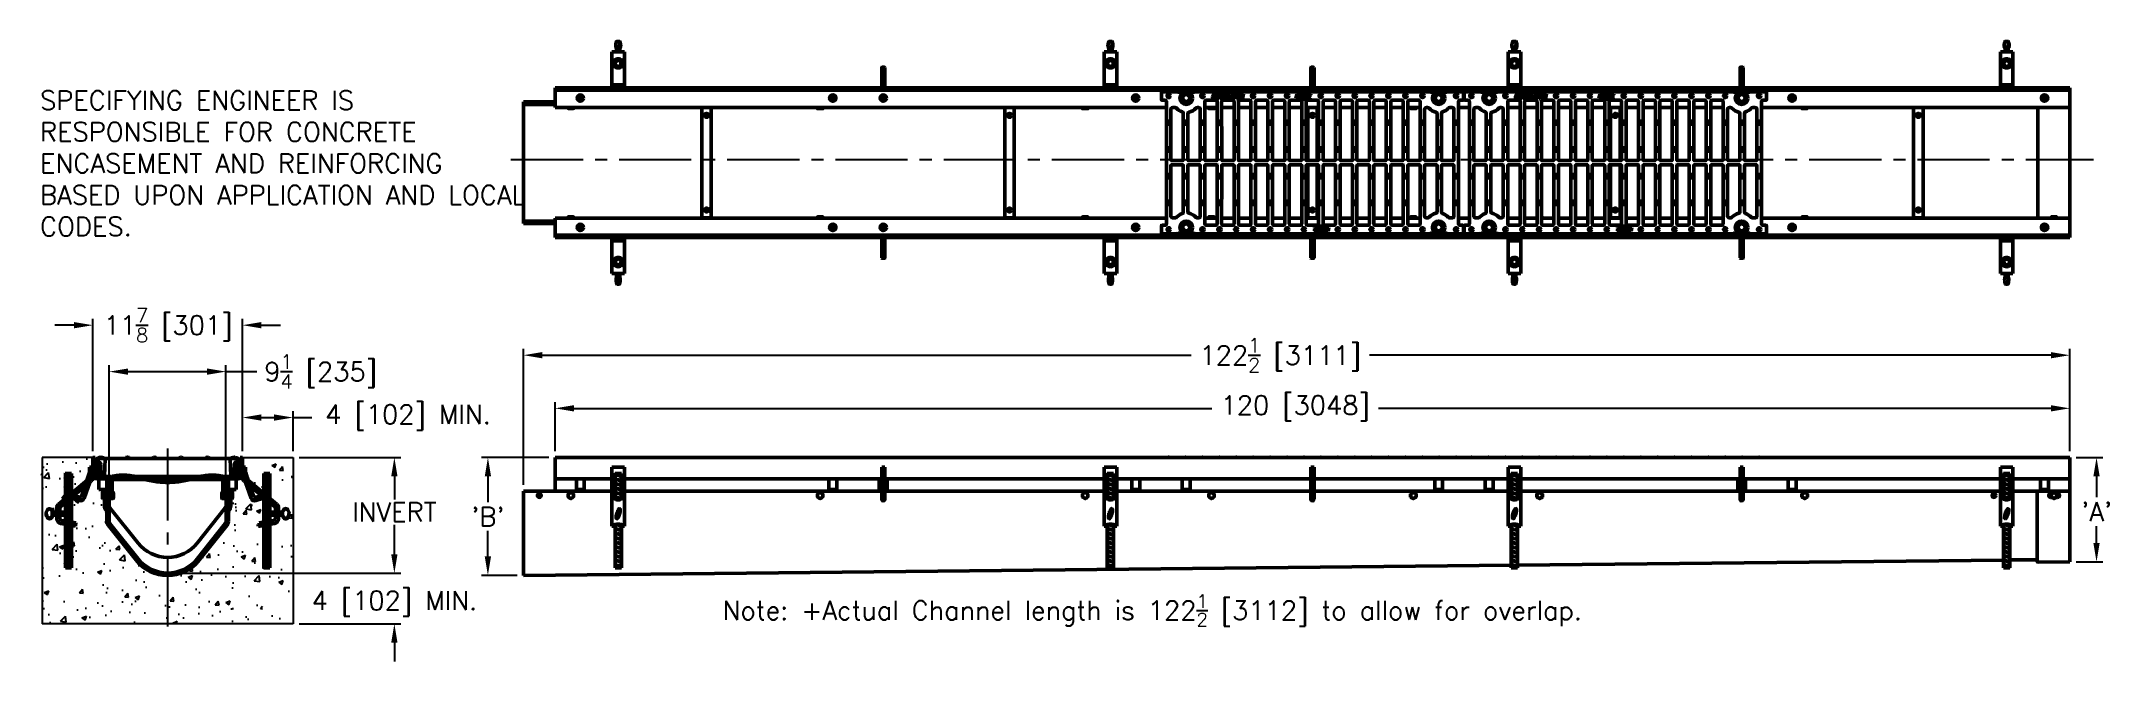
# Model space of a CAD drawing. Header units: inches. Extents: x 6 to 170, y 1 to 50.
import ezdxf

# ---------------------------------------------------------------- set-up
doc = ezdxf.new("R2010")
doc.units = ezdxf.units.IN
doc.header["$LTSCALE"] = 8
doc.header["$MEASUREMENT"] = 0
doc.linetypes.add('CENTER2', pattern=[1.125, 0.75, -0.125, 0.125, -0.125])
doc.layers.add('Visible (ANSI)', color=7, linetype='Continuous', lineweight=50)
doc.styles.get("Standard").update_dxf_attribs({"font": 'romans.shx'})
doc.styles.add('ZURN', font='romans.shx')
doc.dimstyles.get("Standard").update_dxf_attribs({"dimtxt": 1.5, "dimasz": 0.75, "dimexe": 0.5, "dimexo": 0.5, "dimgap": 0.09, "dimtad": 0, "dimtih": 1, "dimtoh": 1, "dimdec": 5, "dimzin": 0, "dimdsep": 46, "dimlunit": 5, "dimtxsty": 'Standard', "dimcen": 0, "dimclrd": 256, "dimclre": 256, "dimclrt": 256, "dimadec": 0, "dimazin": 0, "dimtfac": 0.75, "dimtdec": 5, "dimtofl": 0, "dimtmove": 0, "dimatfit": 3, "dimfxl": 0, "dimtolj": 1, "dimtzin": 0, "dimlwd": -1, "dimlwe": -1, "dimarcsym": 0})

msp = doc.modelspace()

# ---------------------------------------------------------------- texts
at = {"color": 7, "insert": (6.250314, 46.374093), "char_height": 1.5, "attachment_point": 1, "style": 'ZURN'}
msp.add_mtext_dynamic_manual_height_columns('SPECIFYING ENGINEER IS RESPONSIBLE FOR CONCRETE ENCASEMENT AND REINFORCING BASED UPON APPLICATION AND LOCAL CODES.', width=42.54152675, gutter_width=0, heights=[14.671182], dxfattribs=at)
at = {"color": 7, "insert": (60.322892, 6.45704), "char_height": 1.5, "attachment_point": 1}
msp.add_mtext_dynamic_manual_height_columns('\\A1;Note: +Actual Channel length is 122{\\H0.7x;\\S1/2;} [3112] to allow for overlap.', width=83.66065048, gutter_width=1, heights=[0], dxfattribs=at)

# ---------------------------------------------------------------- blocks, each defined once
blk = doc.blocks.new('*D1')
for p, q in [((11.73, 15.15), (11.73, 24.62)), ((20.98, 15.15), (20.98, 24.62)), ((13.23, 24.12), (19.48, 24.12)), ((20.98, 24.12), (23.43, 24.12))]:
    blk.add_line(p, q)
for points in [[(13.23, 24.37), (13.23, 23.87), (11.73, 24.12)], [(19.48, 24.37), (19.48, 23.87), (20.98, 24.12)]]:
    blk.add_solid(points)
at = {"layer": 'Defpoints', "color": 0}
for p in [(20.98, 24.12), (11.73, 14.65), (20.98, 14.65)]:
    blk.add_point(p, dxfattribs=at)
at = {"insert": (28.48, 24.12), "char_height": 1.5, "attachment_point": 5}
blk.add_mtext('\\A1;9{\\H0.750000x;\\S1/4;} [235]', dxfattribs=at)
blk = doc.blocks.new('*D2')
for p, q in [((10.43, 17.81), (10.43, 28.3)), ((22.29, 17.81), (22.29, 28.3)), ((8.93, 27.8), (7.43, 27.8)), ((23.79, 27.8), (25.29, 27.8))]:
    blk.add_line(p, q)
for points in [[(8.93, 28.05), (8.93, 27.55), (10.43, 27.8)], [(23.79, 28.05), (23.79, 27.55), (22.29, 27.8)]]:
    blk.add_solid(points)
at = {"layer": 'Defpoints', "color": 0}
for p in [(22.29, 27.8), (10.43, 17.31), (22.29, 17.31)]:
    blk.add_point(p, dxfattribs=at)
at = {"insert": (16.39, 27.8), "char_height": 1.5, "attachment_point": 5}
blk.add_mtext('\\A1;11{\\H0.750000x;\\S7/8;} [301]', dxfattribs=at)
blk = doc.blocks.new('*D3')
for p, q in [((26.79, 17.31), (34.82, 17.31)), ((34.32, 15.81), (34.32, 13.99)), ((34.32, 9.65), (34.32, 11.99)), ((16.86, 8.15), (34.82, 8.15))]:
    blk.add_line(p, q)
for points in [[(34.07, 15.81), (34.57, 15.81), (34.32, 17.31)], [(34.07, 9.65), (34.57, 9.65), (34.32, 8.15)]]:
    blk.add_solid(points)
at = {"layer": 'Defpoints', "color": 0}
for p in [(26.29, 17.31), (34.32, 17.31), (16.36, 8.15)]:
    blk.add_point(p, dxfattribs=at)
at = {"insert": (34.32, 12.99), "char_height": 1.5, "attachment_point": 5}
blk.add_mtext('\\A1;INVERT', dxfattribs=at)
blk = doc.blocks.new('*D4')
for p, q in [((34.32, 9.65), (34.32, 11.15)), ((16.86, 8.15), (34.82, 8.15)), ((26.79, 4.14), (34.82, 4.14)), ((34.32, 2.64), (34.32, 1.14))]:
    blk.add_line(p, q)
for points in [[(34.07, 9.65), (34.57, 9.65), (34.32, 8.15)], [(34.07, 2.64), (34.57, 2.64), (34.32, 4.14)]]:
    blk.add_solid(points)
at = {"layer": 'Defpoints', "color": 0}
for p in [(16.36, 8.15), (34.32, 8.15), (26.29, 4.14)]:
    blk.add_point(p, dxfattribs=at)
at = {"insert": (34.32, 5.73), "char_height": 1.5, "attachment_point": 5}
blk.add_mtext('\\A1;4 [102] MIN.', dxfattribs=at)
blk = doc.blocks.new('*D5')
for p, q in [((22.29, 17.81), (22.29, 20.98)), ((23.79, 20.48), (24.79, 20.48)), ((26.29, 17.81), (26.29, 20.98)), ((26.29, 20.48), (27.79, 20.48))]:
    blk.add_line(p, q)
for points in [[(23.79, 20.73), (23.79, 20.23), (22.29, 20.48)], [(24.79, 20.73), (24.79, 20.23), (26.29, 20.48)]]:
    blk.add_solid(points)
at = {"layer": 'Defpoints', "color": 0}
for p in [(26.29, 20.48), (22.29, 17.31), (26.29, 17.31)]:
    blk.add_point(p, dxfattribs=at)
at = {"insert": (35.4, 20.48), "char_height": 1.5, "attachment_point": 5}
blk.add_mtext('\\A1;4 [102] MIN.', dxfattribs=at)
blk = doc.blocks.new('*D6')
for p, q in [((44.49, 17.31), (41.23, 17.31)), ((46.55, 17.31), (44.61, 17.31)), ((41.73, 15.81), (41.73, 13.77)), ((41.73, 9.47), (41.73, 11.49)), ((44.05, 7.97), (41.23, 7.97))]:
    blk.add_line(p, q)
for points in [[(41.48, 15.81), (41.98, 15.81), (41.73, 17.31)], [(41.48, 9.47), (41.98, 9.47), (41.73, 7.97)]]:
    blk.add_solid(points)
at = {"layer": 'Defpoints', "color": 0}
for p in [(41.73, 17.31), (47.05, 17.31), (44.55, 7.97)]:
    blk.add_point(p, dxfattribs=at)
at = {"insert": (41.73, 12.63), "char_height": 1.5, "attachment_point": 5}
blk.add_mtext("\\A1;'B'", dxfattribs=at)
blk = doc.blocks.new('*D7')
for p, q in [((167.55, 17.31), (169.67, 17.31)), ((169.17, 15.81), (169.17, 14.17)), ((169.17, 10.55), (169.17, 11.88)), ((167.55, 9.05), (169.67, 9.05))]:
    blk.add_line(p, q)
for points in [[(168.92, 15.81), (169.42, 15.81), (169.17, 17.31)], [(168.92, 10.55), (169.42, 10.55), (169.17, 9.05)]]:
    blk.add_solid(points)
at = {"layer": 'Defpoints', "color": 0}
for p in [(167.05, 17.31), (167.05, 9.05), (169.17, 9.05)]:
    blk.add_point(p, dxfattribs=at)
at = {"insert": (169.17, 13.03), "char_height": 1.5, "attachment_point": 5}
blk.add_mtext("\\A1;'A'", dxfattribs=at)
blk = doc.blocks.new('*D8')
for p, q in [((47.05, 17.81), (47.05, 21.71)), ((167.05, 17.81), (167.05, 21.71)), ((48.55, 21.21), (99.08, 21.21)), ((165.55, 21.21), (112.29, 21.21))]:
    blk.add_line(p, q)
for points in [[(48.55, 21.46), (48.55, 20.96), (47.05, 21.21)], [(165.55, 21.46), (165.55, 20.96), (167.05, 21.21)]]:
    blk.add_solid(points)
at = {"layer": 'Defpoints', "color": 0}
for p in [(167.05, 21.21), (47.05, 17.31), (167.05, 17.31)]:
    blk.add_point(p, dxfattribs=at)
at = {"insert": (105.69, 21.21), "char_height": 1.5, "attachment_point": 5}
blk.add_mtext('\\A1;120 [3048]', dxfattribs=at)
blk = doc.blocks.new('*D9')
for p, q in [((44.55, 15.15), (44.55, 25.92)), ((46.05, 25.42), (97.44, 25.42)), ((165.55, 25.42), (111.57, 25.42)), ((167.05, 17.81), (167.05, 25.92))]:
    blk.add_line(p, q)
for points in [[(46.05, 25.67), (46.05, 25.17), (44.55, 25.42)], [(165.55, 25.67), (165.55, 25.17), (167.05, 25.42)]]:
    blk.add_solid(points)
at = {"layer": 'Defpoints', "color": 0}
for p in [(167.05, 25.42), (167.05, 17.31), (44.55, 14.65)]:
    blk.add_point(p, dxfattribs=at)
at = {"insert": (104.5, 25.42), "char_height": 1.5, "attachment_point": 5}
blk.add_mtext('\\A1;122{\\H0.750000x;\\S1/2;} [3111]', dxfattribs=at)

# ---------------------------------------------------------------- dimensions: what is measured, and where the dimension line sits
at = {"color": 7}
for base, p1, p2, picture, middle in [((22.289302, 27.798546), (10.425302, 17.307259), (22.289302, 17.307259), '*D2', (16.389656, 27.798546)), ((20.982302, 24.11585), (11.732302, 14.652259), (20.982302, 14.652259), '*D1', (28.481831, 24.11585)), ((167.052053, 25.421078), (44.552063, 14.652259), (167.052053, 17.307259), '*D9', (104.504032, 25.421078)), ((167.052053, 21.21134), (47.052053, 17.307259), (167.052053, 17.307259), '*D8', (105.685186, 21.21134))]:
    dim = msp.add_linear_dim(base=base, p1=p1, p2=p2, dimstyle='Standard', override={"dimasz": 1.5, "dimgap": 0.25, "dimtix": 1}, dxfattribs=at)
    dim.commit()
    dim.dimension.update_dxf_attribs({"geometry": picture, "text_midpoint": middle, "dimtype": 160})
dim = msp.add_linear_dim(base=(26.294802, 20.480907), p1=(22.289302, 17.307259), p2=(26.294802, 17.307259), text='<> MIN.', dimstyle='Standard', override={"dimasz": 1.5, "dimgap": 0.25, "dimtix": 1}, dxfattribs=at)
dim.commit()
dim.dimension.update_dxf_attribs({"geometry": '*D5', "text_midpoint": (35.401945, 20.480907), "dimtype": 160})
for base, p1, p2, text, picture, middle in [((34.319395, 17.307259), (16.357302, 8.152707), (26.294802, 17.307259), 'INVERT', '*D3', (34.319395, 12.991766)), ((41.73047, 17.307259), (44.552063, 7.965207), (47.052053, 17.307259), "'B'", '*D6', (41.73047, 12.631194)), ((169.172199, 9.054259), (167.052053, 17.307259), (167.052053, 9.054259), "'A'", '*D7', (169.172199, 13.027466)), ((34.319395, 8.152707), (26.294802, 4.137707), (16.357302, 8.152707), '<> MIN.', '*D4', (34.319395, 5.728861))]:
    dim = msp.add_linear_dim(base=base, p1=p1, p2=p2, angle=90, text=text, dimstyle='Standard', override={"dimasz": 1.5, "dimgap": 0.25, "dimtix": 1}, dxfattribs=at)
    dim.commit()
    dim.dimension.update_dxf_attribs({"geometry": picture, "text_midpoint": middle, "dimtype": 160})

# ---------------------------------------------------------------- hatches: boundary and pattern name
h = msp.add_hatch()
h.set_pattern_fill('AR-CONC', scale=0.5, style=0)
h.set_pattern_definition([(50, (-24.881, -75.5207), (3.5863, -0.31376), [0.375, -4.125]), (355, (-24.881, -75.5207), (-0.69376, 3.76096), [0.3, -3.3]), (100.4514, (-24.5822, -75.547), (2.89255, 3.4472), [0.3187, -3.50571]), (46.184, (-24.881, -74.5207), (5.3362, -0.8276), [0.5625, -6.1875]), (96.6356, (-24.4364, -74.5897), (4.67331, 4.8706), [0.47805, -5.25856]), (351.184, (-24.881, -74.5207), (4.6733, 4.8706), [0.45, -4.95]), (21, (-24.381, -74.7707), (2.984535, -2.013094), [0.375, -4.125]), (326, (-24.381, -74.7707), (1.21658, 3.62575), [0.3, -3.3]), (71.4514, (-24.1323, -74.9385), (4.20111, 1.61265), [0.3187, -3.50571]), (37.5, (-24.881, -75.5207), (0.0608, 1.66447), [0, -3.26, 0, -3.35, 0, -3.3125]), (7.5, (-24.881, -75.5207), (1.315348, 1.97206), [0, -1.91, 0, -3.185, 0, -1.2625]), (327.5, (-25.996, -75.5207), (2.669112, -0.112774), [0, -1.25, 0, -3.9, 0, -5.175]), (317.5, (-26.496, -75.5207), (2.91593, 0.500525), [0, -1.625, 0, -2.59, 0, -3.675])])
h.paths.add_polyline_path([(6.357302, 17.307259), (6.357302, 4.137707), (8.321623, 4.137707), (8.321623, 12.12387), (7.904212, 12.197471, -0.3639702343), (7.68936, 12.453521), (7.68936, 12.728537), (7.373155, 12.728537), (7.373155, 12.596112), (7.13503, 12.596112), (7.13503, 13.233462), (7.373155, 13.233462), (7.373155, 13.101037), (7.68936, 13.101037), (7.68936, 13.378944, -0.2216946626), (7.782235, 13.578116), (8.320134, 14.029467), (8.320134, 14.994748), (8.843884, 14.994748), (8.843884, 14.468945), (9.917325, 15.369669), (10.165302, 16.100185), (10.165302, 16.587259), (10.395302, 16.587259), (10.395302, 17.307259)])
h.paths.add_polyline_path([(8.320134, 13.081037), (8.320134, 13.840182), (7.87544, 13.46704, 0.2216946626), (7.83436, 13.378944), (7.83436, 13.081037)], flags=17)
h.paths.add_polyline_path([(7.83436, 12.748537), (7.83436, 12.453521, 0.3639702343), (7.929391, 12.340268), (8.321623, 12.271107), (8.321623, 12.748537)], flags=17)
h.paths.add_polyline_path([(9.827481, 15.104997), (8.830373, 14.268324), (8.830373, 14.233126), (9.409362, 14.036586, 0.4142135624), (9.475951, 14.069424)], flags=17)
h.paths.add_polyline_path([(9.209862, 12.114487), (9.184683, 11.97169), (8.835373, 12.033282), (8.835373, 4.137707), (16.357302, 4.137707), (16.357302, 7.950207, -0.2283677835), (13.852543, 9.157165), (11.62839, 11.94887, -0.1697852747), (11.529802, 12.230832), (11.529802, 13.022774), (11.481737, 13.083105, -0.1695796043), (11.342302, 13.481378), (11.342302, 14.039668), (11.173052, 14.039668), (11.173052, 14.57485), (11.342302, 14.57485), (11.342302, 14.667259), (11.747302, 14.667259), (11.747302, 14.447259), (11.782302, 14.447259), (11.782302, 15.394259, 0.4187976459), (11.554802, 15.618232), (11.554802, 14.768259), (10.909802, 14.768259), (10.909802, 15.618259), (10.838302, 15.618259, -0.32641956), (10.435302, 15.912729), (10.435302, 15.736259, -0.2216946626), (10.342427, 15.537088), (10.226176, 15.439541), (9.731623, 13.982635, -0.4142135624), (9.322573, 13.780914), (8.835373, 13.946297), (8.835373, 12.180519)])
h.paths.add_polyline_path([(16.357302, 7.950207), (16.357302, 4.137707), (23.879231, 4.137707), (23.879231, 12.033282), (23.529921, 11.97169), (23.504742, 12.114487), (23.879231, 12.180519), (23.879231, 13.946297), (23.392031, 13.780914, -0.4142135624), (22.982982, 13.982635), (22.488429, 15.439541), (22.372177, 15.537088, -0.2216946626), (22.279302, 15.736259), (22.279302, 15.912729, -0.32641956), (21.876302, 15.618259), (21.804802, 15.618259), (21.804802, 14.768259), (21.159802, 14.768259), (21.159802, 15.618232, 0.4187976459), (20.932302, 15.394259), (20.932302, 14.447259), (20.967302, 14.447259), (20.967302, 14.667259), (21.372302, 14.667259), (21.372302, 14.57485), (21.541552, 14.57485), (21.541552, 14.039668), (21.372302, 14.039668), (21.372302, 13.482401, -0.1699909591), (21.232867, 13.083105), (21.184802, 13.022774), (21.184802, 12.230832, -0.1697852747), (21.086214, 11.94887), (18.862061, 9.157165, -0.2283677835)])
h.paths.add_polyline_path([(22.887123, 15.104997), (23.238653, 14.069424, 0.4142135624), (23.305242, 14.036586), (23.884231, 14.233126), (23.884231, 14.268324)], flags=17)
h.paths.add_polyline_path([(24.39447, 13.081037), (24.880244, 13.081037), (24.880244, 13.378944, 0.2216946626), (24.839165, 13.46704), (24.39447, 13.840182)], flags=17)
h.paths.add_polyline_path([(24.392981, 12.271107), (24.785213, 12.340268, 0.3639702343), (24.880244, 12.453521), (24.880244, 12.748537), (24.392981, 12.748537)], flags=17)
h.paths.add_polyline_path([(26.357302, 17.307259), (22.319302, 17.307259), (22.319302, 16.587259), (22.549302, 16.587259), (22.549302, 16.100185), (22.797279, 15.369669), (23.87072, 14.468945), (23.87072, 14.994748), (24.39447, 14.994748), (24.39447, 14.029467), (24.932369, 13.578116, -0.2216946626), (25.025244, 13.378944), (25.025244, 13.101037), (25.341449, 13.101037), (25.341449, 13.233462), (25.579574, 13.233462), (25.579574, 12.596112), (25.341449, 12.596112), (25.341449, 12.728537), (25.025244, 12.728537), (25.025244, 12.453521, -0.3639702343), (24.810392, 12.197471), (24.392981, 12.12387), (24.392981, 4.137707), (26.357302, 4.137707)])

# ---------------------------------------------------------------- linework, layer by layer
at = {"color": 7, "linetype": 'CENTER2', "ltscale": 0.952448}
for p, q in [((43.552063, 40.918385), (168.921708, 40.918385)), ((16.357302, 18.02761), (16.357302, 3.922649))]:
    msp.add_line(p, q, dxfattribs=at)
at = {"color": 7}
for p, q in [((6.419802, 17.307259), (6.419802, 4.137707)), ((10.425302, 17.307259), (6.419802, 17.307259)), ((22.289302, 17.307259), (26.294802, 17.307259)), ((26.294802, 17.307259), (26.294802, 4.137707)), ((7.148494, 13.164787), (7.170823, 13.203462)), ((7.148494, 13.131293), (7.148494, 13.164787)), ((7.149377, 13.145137), (7.148494, 13.131293)), ((7.148494, 13.131293), (7.149377, 13.11745)), ((7.148494, 12.914787), (7.148494, 13.131293)), ((7.152003, 13.159022), (7.149377, 13.145137)), ((7.156389, 13.173198), (7.152003, 13.159022)), ((7.162613, 13.187919), (7.156389, 13.173198)), ((7.170823, 13.203462), (7.162613, 13.187919)), ((7.170823, 13.203462), (7.326619, 13.203462)), ((7.326619, 13.203462), (7.326619, 13.059125)), ((7.351623, 13.139787), (7.326619, 13.139787)), ((7.351623, 12.689787), (7.351623, 13.139787)), ((7.149377, 12.942474), (7.148494, 12.914787)), ((7.148494, 12.914787), (7.149377, 12.8871)), ((7.148494, 12.698281), (7.148494, 12.914787)), ((7.149377, 12.712124), (7.148494, 12.698281)), ((7.148494, 12.698281), (7.149377, 12.684437)), ((7.148494, 12.664787), (7.148494, 12.698281)), ((7.170823, 12.626112), (7.148494, 12.664787)), ((7.149377, 13.11745), (7.152003, 13.103565)), ((7.152003, 12.970245), (7.149377, 12.942474)), ((7.149377, 12.8871), (7.152003, 12.859329)), ((7.152003, 12.72601), (7.149377, 12.712124)), ((7.149377, 12.684437), (7.152003, 12.670552)), ((7.152003, 13.103565), (7.156389, 13.089389)), ((7.156389, 12.998596), (7.152003, 12.970245)), ((7.152003, 12.859329), (7.156389, 12.830978)), ((7.156389, 12.740185), (7.152003, 12.72601)), ((7.152003, 12.670552), (7.156389, 12.656376)), ((7.156389, 13.089389), (7.162613, 13.074668)), ((7.162613, 13.028037), (7.156389, 12.998596)), ((7.156389, 12.830978), (7.162613, 12.801537)), ((7.162613, 12.754906), (7.156389, 12.740185)), ((7.156389, 12.656376), (7.162613, 12.641656)), ((7.162613, 13.074668), (7.170823, 13.059125)), ((7.170823, 13.059125), (7.162613, 13.028037)), ((7.162613, 12.801537), (7.170823, 12.77045)), ((7.170823, 12.77045), (7.162613, 12.754906)), ((7.162613, 12.641656), (7.170823, 12.626112)), ((7.326619, 13.059125), (7.170823, 13.059125)), ((7.170823, 12.77045), (7.326619, 12.77045)), ((7.326619, 12.626112), (7.170823, 12.626112)), ((7.326619, 13.059125), (7.326619, 12.77045)), ((7.326619, 12.77045), (7.326619, 12.626112)), ((7.326619, 12.689787), (7.351623, 12.689787)), ((7.376623, 13.071037), (7.697623, 13.071037)), ((7.697623, 12.758537), (7.376623, 12.758537)), ((26.294802, 4.137707), (6.419802, 4.137707))]:
    msp.add_line(p, q, dxfattribs=at)
for centre, start, end in [((7.376623, 13.096037), 180, 270), ((7.376623, 12.733537), 90, 180)]:
    msp.add_arc(centre, 0.025, start, end, dxfattribs=at)
at = {"layer": 'Visible (ANSI)'}
for p, q in [((51.552053, 49.459358), (52.552053, 49.459358)), ((51.552053, 49.459358), (51.552053, 49.325404)), ((51.552053, 49.325404), (51.552053, 46.903068)), ((51.927053, 49.772356), (51.927053, 49.459358)), ((51.978721, 50.291658), (52.125385, 50.291658)), ((52.177053, 49.774016), (52.177053, 49.459358)), ((52.552053, 49.325404), (52.552053, 49.459358)), ((52.552053, 49.325404), (52.552053, 46.903068)), ((90.552053, 49.459358), (91.552053, 49.459358)), ((90.552053, 49.459358), (90.552053, 49.325404)), ((90.552053, 49.325404), (90.552053, 46.903068)), ((90.927053, 49.772356), (90.927053, 49.459358)), ((90.978721, 50.291658), (91.125385, 50.291658)), ((91.177053, 49.774016), (91.177053, 49.459358)), ((91.552053, 49.325404), (91.552053, 49.459358)), ((91.552053, 49.325404), (91.552053, 46.903068)), ((122.552053, 49.459358), (123.552053, 49.459358)), ((122.552053, 49.459358), (122.552053, 49.325404)), ((122.552053, 49.325404), (122.552053, 46.903068)), ((122.927053, 49.772356), (122.927053, 49.459358)), ((122.978721, 50.291658), (123.125385, 50.291658)), ((123.177053, 49.774016), (123.177053, 49.459358)), ((123.552053, 49.325404), (123.552053, 49.459358)), ((123.552053, 49.325404), (123.552053, 46.903068)), ((161.552053, 49.459358), (162.552053, 49.459358)), ((161.552053, 49.459358), (161.552053, 49.325404)), ((161.552053, 49.325404), (161.552053, 46.903068)), ((161.927053, 49.772356), (161.927053, 49.459358)), ((161.978721, 50.291658), (162.125385, 50.291658)), ((162.177053, 49.774016), (162.177053, 49.459358)), ((162.552053, 49.325404), (162.552053, 49.459358)), ((162.552053, 49.325404), (162.552053, 46.903068)), ((51.739553, 48.423608), (51.739553, 48.676403)), ((52.364553, 48.676403), (52.364553, 48.423608)), ((72.927053, 47.635473), (72.927053, 48.213706)), ((72.927053, 47.635473), (72.927053, 47.399769)), ((73.177053, 47.635473), (73.177053, 48.213706)), ((73.177053, 47.399769), (73.177053, 47.635473)), ((90.739553, 48.423608), (90.739553, 48.676403)), ((91.364553, 48.676403), (91.364553, 48.423608)), ((106.927053, 47.635473), (106.927053, 48.213706)), ((106.927053, 47.635473), (106.927053, 47.399769)), ((107.177053, 47.635473), (107.177053, 48.213706)), ((107.177053, 47.399769), (107.177053, 47.635473)), ((122.739553, 48.423608), (122.739553, 48.676403)), ((123.364553, 48.676403), (123.364553, 48.423608)), ((140.927053, 47.635473), (140.927053, 48.213706)), ((140.927053, 47.635473), (140.927053, 47.399769)), ((141.177053, 47.635473), (141.177053, 48.213706)), ((141.177053, 47.399769), (141.177053, 47.635473)), ((161.739553, 48.423608), (161.739553, 48.676403)), ((162.364553, 48.676403), (162.364553, 48.423608)), ((167.052053, 46.608417), (47.052053, 46.608417)), ((47.052053, 46.608417), (47.052053, 46.429417)), ((167.052053, 46.429417), (47.052053, 46.429417)), ((47.052053, 46.429417), (47.052053, 46.265417)), ((47.052053, 46.265417), (47.052053, 45.405417)), ((51.552053, 46.903068), (51.552053, 46.858417)), ((52.552053, 46.858417), (51.552053, 46.858417)), ((51.552053, 46.608417), (51.552053, 46.858417)), ((52.552053, 46.903068), (52.552053, 46.858417)), ((52.552053, 46.608417), (52.552053, 46.858417)), ((72.927053, 46.740316), (72.927053, 47.399769)), ((72.927053, 46.740316), (72.927053, 46.733417)), ((73.177053, 46.740316), (73.177053, 47.399769)), ((73.177053, 46.733417), (73.177053, 46.740316)), ((90.552053, 46.903068), (90.552053, 46.858417)), ((91.552053, 46.858417), (90.552053, 46.858417)), ((90.552053, 46.608417), (90.552053, 46.858417)), ((91.552053, 46.903068), (91.552053, 46.858417)), ((91.552053, 46.608417), (91.552053, 46.858417)), ((95.080962, 46.276015), (95.080962, 45.662197)), ((95.08656, 46.295819), (95.110962, 46.271417)), ((95.10385, 46.301417), (96.376827, 46.301417)), ((96.394022, 46.293058), (96.37238, 46.271417)), ((96.41985, 46.250788), (96.397236, 46.28854)), ((96.77044, 46.25791), (96.483991, 46.25791)), ((97.620115, 46.25791), (97.333666, 46.25791)), ((97.70687, 46.28854), (97.684256, 46.250788)), ((97.710084, 46.293058), (97.731726, 46.271417)), ((116.376827, 46.301417), (97.727279, 46.301417)), ((99.708699, 45.941478), (99.64437, 45.946356)), ((99.647724, 45.736904), (99.708699, 45.941478)), ((99.65748, 46.010075), (99.734004, 46.016782)), ((99.803211, 46.131417), (99.788577, 46.05977)), ((99.788577, 46.05977), (99.926992, 46.05977)), ((100.046199, 46.131417), (99.803211, 46.131417)), ((100.087968, 46.000319), (100.170894, 45.987819)), ((100.700163, 46.131417), (100.616626, 45.731417)), ((100.692846, 45.731417), (100.748943, 45.9991)), ((100.776382, 46.131417), (100.700163, 46.131417)), ((100.748943, 45.9991), (100.857785, 45.731417)), ((100.884919, 45.862819), (100.776382, 46.131417)), ((100.941321, 46.131417), (100.884919, 45.862819)), ((100.934004, 45.731417), (101.017541, 46.131417)), ((101.017541, 46.131417), (100.941321, 46.131417)), ((101.106565, 46.131417), (101.023029, 45.731417)), ((101.105346, 45.731417), (101.188882, 46.131417)), ((101.188882, 46.131417), (101.106565, 46.131417)), ((101.491931, 46.067087), (101.435833, 45.797575)), ((101.587663, 46.131417), (101.446504, 46.131417)), ((101.450163, 46.067087), (101.491931, 46.067087)), ((101.504126, 45.731417), (101.587663, 46.131417)), ((105.807465, 46.101417), (105.744812, 45.801417)), ((105.801918, 46.126417), (106.939553, 46.126417)), ((105.801977, 45.801417), (105.84405, 46.002179)), ((105.864629, 46.101417), (105.807465, 46.101417)), ((105.84405, 46.002179), (105.925681, 45.801417)), ((105.946032, 45.899968), (105.864629, 46.101417)), ((105.988333, 46.101417), (105.946032, 45.899968)), ((105.982846, 45.801417), (106.045498, 46.101417)), ((106.045498, 46.101417), (105.988333, 46.101417)), ((106.146794, 46.101417), (106.080483, 46.101417)), ((106.218821, 45.932209), (106.251519, 45.932209)), ((106.251519, 45.932209), (106.234599, 45.851493)), ((106.260894, 45.977255), (106.235742, 45.977255)), ((106.286733, 46.101417), (106.260894, 45.977255)), ((106.285818, 45.801417), (106.348471, 46.101417)), ((106.348471, 46.101417), (106.286733, 46.101417)), ((106.374538, 45.971081), (106.339324, 45.801417)), ((106.400605, 45.801417), (106.434904, 45.965365)), ((106.561123, 45.96445), (106.525224, 45.801417)), ((106.570041, 46.004465), (106.561123, 45.96445)), ((106.586962, 45.801417), (106.622175, 45.959648)), ((106.843288, 46.052255), (106.668364, 45.84852)), ((106.69626, 46.101417), (106.685742, 46.05134)), ((106.685742, 46.05134), (106.756626, 46.05134)), ((106.929263, 46.101417), (106.69626, 46.101417)), ((106.746337, 45.851493), (106.919431, 46.054084)), ((106.919431, 46.054084), (106.929263, 46.101417)), ((106.927053, 46.740316), (106.927053, 47.399769)), ((106.927053, 46.740316), (106.927053, 46.733417)), ((107.177053, 46.740316), (107.177053, 47.399769)), ((107.177053, 46.733417), (107.177053, 46.740316)), ((116.394022, 46.293058), (116.37238, 46.271417)), ((116.41985, 46.250788), (116.397236, 46.28854)), ((116.77044, 46.25791), (116.483991, 46.25791)), ((117.620115, 46.25791), (117.333666, 46.25791)), ((117.70687, 46.28854), (117.684256, 46.250788)), ((117.710084, 46.293058), (117.731726, 46.271417)), ((119.000256, 46.301417), (117.727279, 46.301417)), ((119.017546, 46.295819), (118.993144, 46.271417)), ((119.023144, 45.662197), (119.023144, 46.276015)), ((119.080962, 46.276015), (119.080962, 45.662197)), ((119.08656, 46.295819), (119.110962, 46.271417)), ((119.10385, 46.301417), (120.376827, 46.301417)), ((120.394022, 46.293058), (120.37238, 46.271417)), ((120.41985, 46.250788), (120.397236, 46.28854)), ((120.77044, 46.25791), (120.483991, 46.25791)), ((121.620115, 46.25791), (121.333666, 46.25791)), ((121.70687, 46.28854), (121.684256, 46.250788)), ((121.710084, 46.293058), (121.731726, 46.271417)), ((140.376827, 46.301417), (121.727279, 46.301417)), ((122.552053, 46.903068), (122.552053, 46.858417)), ((123.552053, 46.858417), (122.552053, 46.858417)), ((122.552053, 46.608417), (122.552053, 46.858417)), ((123.552053, 46.903068), (123.552053, 46.858417)), ((123.552053, 46.608417), (123.552053, 46.858417)), ((123.708699, 45.941478), (123.64437, 45.946356)), ((123.647724, 45.736904), (123.708699, 45.941478)), ((123.65748, 46.010075), (123.734004, 46.016782)), ((123.803211, 46.131417), (123.788577, 46.05977)), ((123.788577, 46.05977), (123.926992, 46.05977)), ((124.046199, 46.131417), (123.803211, 46.131417)), ((124.087968, 46.000319), (124.170894, 45.987819)), ((124.700163, 46.131417), (124.616626, 45.731417)), ((124.692846, 45.731417), (124.748943, 45.9991)), ((124.776382, 46.131417), (124.700163, 46.131417)), ((124.748943, 45.9991), (124.857785, 45.731417)), ((124.884919, 45.862819), (124.776382, 46.131417)), ((124.941321, 46.131417), (124.884919, 45.862819)), ((124.934004, 45.731417), (125.017541, 46.131417)), ((125.017541, 46.131417), (124.941321, 46.131417)), ((125.106565, 46.131417), (125.023029, 45.731417)), ((125.105346, 45.731417), (125.188882, 46.131417)), ((125.188882, 46.131417), (125.106565, 46.131417)), ((125.491931, 46.067087), (125.435833, 45.797575)), ((125.587663, 46.131417), (125.446504, 46.131417)), ((125.450163, 46.067087), (125.491931, 46.067087)), ((125.504126, 45.731417), (125.587663, 46.131417)), ((129.807465, 46.101417), (129.744812, 45.801417)), ((129.801918, 46.126417), (130.939553, 46.126417)), ((129.801977, 45.801417), (129.84405, 46.002179)), ((129.864629, 46.101417), (129.807465, 46.101417)), ((129.84405, 46.002179), (129.925681, 45.801417)), ((129.946032, 45.899968), (129.864629, 46.101417)), ((129.988333, 46.101417), (129.946032, 45.899968)), ((129.982846, 45.801417), (130.045498, 46.101417)), ((130.045498, 46.101417), (129.988333, 46.101417)), ((130.146794, 46.101417), (130.080483, 46.101417)), ((130.218821, 45.932209), (130.251519, 45.932209)), ((130.251519, 45.932209), (130.234599, 45.851493)), ((130.260894, 45.977255), (130.235742, 45.977255)), ((130.286733, 46.101417), (130.260894, 45.977255)), ((130.285818, 45.801417), (130.348471, 46.101417)), ((130.348471, 46.101417), (130.286733, 46.101417)), ((130.374538, 45.971081), (130.339324, 45.801417)), ((130.400605, 45.801417), (130.434904, 45.965365)), ((130.561123, 45.96445), (130.525224, 45.801417)), ((130.570041, 46.004465), (130.561123, 45.96445)), ((130.586962, 45.801417), (130.622175, 45.959648)), ((130.843288, 46.052255), (130.668364, 45.84852)), ((130.69626, 46.101417), (130.685742, 46.05134)), ((130.685742, 46.05134), (130.756626, 46.05134)), ((130.929263, 46.101417), (130.69626, 46.101417)), ((130.746337, 45.851493), (130.919431, 46.054084)), ((130.919431, 46.054084), (130.929263, 46.101417)), ((140.394022, 46.293058), (140.37238, 46.271417)), ((140.41985, 46.250788), (140.397236, 46.28854)), ((140.77044, 46.25791), (140.483991, 46.25791)), ((140.927053, 46.740316), (140.927053, 47.399769)), ((140.927053, 46.740316), (140.927053, 46.733417)), ((141.177053, 46.740316), (141.177053, 47.399769)), ((141.177053, 46.733417), (141.177053, 46.740316)), ((141.620115, 46.25791), (141.333666, 46.25791)), ((141.70687, 46.28854), (141.684256, 46.250788)), ((141.710084, 46.293058), (141.731726, 46.271417)), ((143.000256, 46.301417), (141.727279, 46.301417)), ((143.017546, 46.295819), (142.993144, 46.271417)), ((143.023144, 45.662197), (143.023144, 46.276015)), ((161.552053, 46.903068), (161.552053, 46.858417)), ((162.552053, 46.858417), (161.552053, 46.858417)), ((161.552053, 46.608417), (161.552053, 46.858417)), ((162.552053, 46.903068), (162.552053, 46.858417)), ((162.552053, 46.608417), (162.552053, 46.858417)), ((167.052053, 46.608417), (167.052053, 46.429417)), ((167.052053, 46.429417), (167.052053, 46.265417)), ((167.052053, 46.265417), (167.052053, 45.405417)), ((44.552063, 45.488917), (44.552063, 45.301417)), ((47.052053, 45.488917), (44.552063, 45.488917)), ((44.552063, 45.301417), (44.552063, 45.246948)), ((44.552063, 45.301417), (47.052053, 45.301417)), ((44.552063, 45.246948), (44.552063, 43.022795)), ((47.052053, 45.062417), (47.052053, 45.405417)), ((95.483514, 45.062417), (47.052053, 45.062417)), ((48.083053, 45.062417), (48.083053, 44.992977)), ((48.083053, 44.973417), (48.192553, 44.973417)), ((48.192553, 44.973417), (48.411553, 44.973417)), ((48.302053, 45.062417), (48.302053, 44.992977)), ((48.411553, 44.973417), (48.521053, 44.973417)), ((48.521053, 45.062417), (48.521053, 44.992977)), ((58.677053, 45.051417), (59.427053, 45.051417)), ((58.677053, 36.301417), (58.677053, 45.051417)), ((59.427053, 45.051417), (59.427053, 36.301417)), ((67.833053, 44.992477), (67.833053, 45.062417)), ((67.833053, 44.972917), (67.942553, 44.972917)), ((67.942553, 44.972917), (68.161553, 44.972917)), ((68.052053, 44.992477), (68.052053, 45.062417)), ((68.161553, 44.972917), (68.271053, 44.972917)), ((68.271053, 44.992477), (68.271053, 45.062417)), ((82.677053, 36.301417), (82.677053, 45.051417)), ((82.677053, 45.051417), (83.427053, 45.051417)), ((83.427053, 45.051417), (83.427053, 36.301417)), ((88.833053, 44.992477), (88.833053, 45.062417)), ((88.833053, 44.972917), (88.942553, 44.972917)), ((88.942553, 44.972917), (89.161553, 44.972917)), ((89.052053, 44.992477), (89.052053, 45.062417)), ((89.161553, 44.972917), (89.271053, 44.972917)), ((89.271053, 44.992477), (89.271053, 45.062417)), ((95.110962, 45.632197), (95.358613, 45.632197)), ((96.196513, 45.03903), (95.965391, 45.03903)), ((98.038715, 45.03903), (97.907592, 45.03903)), ((99.503514, 45.062417), (98.520592, 45.062417)), ((98.645493, 45.632197), (99.378613, 45.632197)), ((98.829948, 44.974245), (98.939446, 44.973586)), ((98.83048, 45.062417), (98.830066, 44.993805)), ((98.939446, 44.973586), (99.158442, 44.972266)), ((99.049484, 45.062417), (99.049062, 44.992486)), ((99.158442, 44.972266), (99.267941, 44.971607)), ((99.268488, 45.062417), (99.268058, 44.991167)), ((99.461443, 45.808551), (99.446809, 45.736904)), ((99.446809, 45.736904), (99.647724, 45.736904)), ((99.59437, 45.808551), (99.461443, 45.808551)), ((99.612663, 45.870136), (99.59437, 45.808551)), ((100.843514, 45.062417), (99.860592, 45.062417)), ((100.009004, 45.844221), (99.93248, 45.855807)), ((99.985493, 45.632197), (100.718613, 45.632197)), ((100.145894, 45.861904), (100.066931, 45.854282)), ((100.616626, 45.731417), (100.692846, 45.731417)), ((100.857785, 45.731417), (100.934004, 45.731417)), ((101.023029, 45.731417), (101.105346, 45.731417)), ((102.183514, 45.062417), (101.200592, 45.062417)), ((101.325493, 45.632197), (102.058613, 45.632197)), ((101.435833, 45.797575), (101.387968, 45.797575)), ((101.396199, 45.731417), (101.504126, 45.731417)), ((103.523514, 45.062417), (102.540592, 45.062417)), ((102.665493, 45.632197), (103.398613, 45.632197)), ((104.863514, 45.062417), (103.880592, 45.062417)), ((104.005493, 45.632197), (104.738613, 45.632197)), ((106.203514, 45.062417), (105.220592, 45.062417)), ((105.345493, 45.632197), (106.078613, 45.632197)), ((105.744812, 45.801417), (105.801977, 45.801417)), ((106.879839, 45.773795), (105.745034, 45.773795)), ((105.925681, 45.801417), (105.982846, 45.801417)), ((106.152739, 45.801417), (106.285818, 45.801417)), ((106.234599, 45.851493), (106.166687, 45.851493)), ((106.339324, 45.801417), (106.400605, 45.801417)), ((106.525224, 45.801417), (106.586962, 45.801417)), ((107.543514, 45.062417), (106.560592, 45.062417)), ((106.668364, 45.84852), (106.659446, 45.801417)), ((106.659446, 45.801417), (106.875986, 45.801417)), ((106.677053, 40.838739), (106.677053, 45.051417)), ((106.677053, 45.051417), (107.427053, 45.051417)), ((106.685493, 45.632197), (107.418613, 45.632197)), ((106.886504, 45.851493), (106.746337, 45.851493)), ((106.875986, 45.801417), (106.886504, 45.851493)), ((107.427053, 45.051417), (107.427053, 40.838739)), ((108.883514, 45.062417), (107.900592, 45.062417)), ((108.025493, 45.632197), (108.758613, 45.632197)), ((110.223514, 45.062417), (109.240592, 45.062417)), ((109.365493, 45.632197), (110.098613, 45.632197)), ((111.563514, 45.062417), (110.580592, 45.062417)), ((110.705493, 45.632197), (111.438613, 45.632197)), ((112.903514, 45.062417), (111.920592, 45.062417)), ((112.045493, 45.632197), (112.778613, 45.632197)), ((114.243514, 45.062417), (113.260592, 45.062417)), ((113.385493, 45.632197), (114.118613, 45.632197)), ((115.583514, 45.062417), (114.600592, 45.062417)), ((114.725493, 45.632197), (115.458613, 45.632197)), ((114.830794, 44.973881), (114.940293, 44.973401)), ((114.831182, 45.062417), (114.83088, 44.993441)), ((114.940293, 44.973401), (115.159291, 44.972442)), ((115.050184, 45.062417), (115.049877, 44.992482)), ((115.159291, 44.972442), (115.26879, 44.971962)), ((115.269186, 45.062417), (115.268875, 44.991522)), ((116.196513, 45.03903), (116.065391, 45.03903)), ((118.138715, 45.03903), (117.907592, 45.03903)), ((119.483514, 45.062417), (118.620592, 45.062417)), ((118.745493, 45.632197), (118.993144, 45.632197)), ((119.110962, 45.632197), (119.358613, 45.632197)), ((120.196513, 45.03903), (119.965391, 45.03903)), ((122.038715, 45.03903), (121.907592, 45.03903)), ((123.503514, 45.062417), (122.520592, 45.062417)), ((122.645493, 45.632197), (123.378613, 45.632197)), ((123.461443, 45.808551), (123.446809, 45.736904)), ((123.446809, 45.736904), (123.647724, 45.736904)), ((123.59437, 45.808551), (123.461443, 45.808551)), ((123.612663, 45.870136), (123.59437, 45.808551)), ((124.843514, 45.062417), (123.860592, 45.062417)), ((124.009004, 45.844221), (123.93248, 45.855807)), ((123.985493, 45.632197), (124.718613, 45.632197)), ((124.145894, 45.861904), (124.066931, 45.854282)), ((124.616626, 45.731417), (124.692846, 45.731417)), ((124.834595, 45.062417), (124.834851, 44.991688)), ((124.834922, 44.972128), (124.843509, 44.972159)), ((124.857785, 45.731417), (124.934004, 45.731417)), ((125.023029, 45.731417), (125.105346, 45.731417)), ((126.183514, 45.062417), (125.200592, 45.062417)), ((125.200597, 44.973451), (125.272919, 44.973712)), ((125.272598, 45.062417), (125.272848, 44.993273)), ((125.325493, 45.632197), (126.058613, 45.632197)), ((125.435833, 45.797575), (125.387968, 45.797575)), ((125.396199, 45.731417), (125.504126, 45.731417)), ((127.523514, 45.062417), (126.540592, 45.062417)), ((126.665493, 45.632197), (127.398613, 45.632197)), ((128.863514, 45.062417), (127.880592, 45.062417)), ((128.005493, 45.632197), (128.738613, 45.632197)), ((130.203514, 45.062417), (129.220592, 45.062417)), ((129.345493, 45.632197), (130.078613, 45.632197)), ((129.744812, 45.801417), (129.801977, 45.801417)), ((130.879839, 45.773795), (129.745034, 45.773795)), ((129.925681, 45.801417), (129.982846, 45.801417)), ((130.152739, 45.801417), (130.285818, 45.801417)), ((130.234599, 45.851493), (130.166687, 45.851493)), ((130.339324, 45.801417), (130.400605, 45.801417)), ((130.525224, 45.801417), (130.586962, 45.801417)), ((131.543514, 45.062417), (130.560592, 45.062417)), ((130.668364, 45.84852), (130.659446, 45.801417)), ((130.659446, 45.801417), (130.875986, 45.801417)), ((130.677053, 40.838739), (130.677053, 45.051417)), ((130.677053, 45.051417), (131.427053, 45.051417)), ((130.685493, 45.632197), (131.418613, 45.632197)), ((130.886504, 45.851493), (130.746337, 45.851493)), ((130.875986, 45.801417), (130.886504, 45.851493)), ((131.427053, 45.051417), (131.427053, 40.838739)), ((132.883514, 45.062417), (131.900592, 45.062417)), ((132.025493, 45.632197), (132.758613, 45.632197)), ((134.223514, 45.062417), (133.240592, 45.062417)), ((133.365493, 45.632197), (134.098613, 45.632197)), ((135.563514, 45.062417), (134.580592, 45.062417)), ((134.705493, 45.632197), (135.438613, 45.632197)), ((136.903514, 45.062417), (135.920592, 45.062417)), ((136.045493, 45.632197), (136.778613, 45.632197)), ((138.243514, 45.062417), (137.260592, 45.062417)), ((137.385493, 45.632197), (138.118613, 45.632197)), ((139.583514, 45.062417), (138.600592, 45.062417)), ((138.725493, 45.632197), (139.458613, 45.632197)), ((140.196513, 45.03903), (140.065391, 45.03903)), ((142.138715, 45.03903), (141.907592, 45.03903)), ((167.052053, 45.062417), (142.620592, 45.062417)), ((142.745493, 45.632197), (142.993144, 45.632197)), ((145.833703, 45.062417), (145.83381, 44.992144)), ((145.83384, 44.972583), (145.94334, 44.97275)), ((145.94334, 44.97275), (146.16234, 44.973084)), ((146.052703, 45.062417), (146.05281, 44.992477)), ((146.16234, 44.973084), (146.27184, 44.973251)), ((146.271704, 45.062417), (146.27181, 44.992811)), ((154.677053, 36.301417), (154.677053, 45.051417)), ((154.677053, 45.051417), (155.427053, 45.051417)), ((155.427053, 45.051417), (155.427053, 36.301417)), ((164.509063, 45.062417), (164.509063, 43.093185)), ((167.052053, 45.062417), (167.052053, 45.405417)), ((167.052053, 43.148326), (167.052053, 45.062417)), ((44.552063, 43.022795), (44.552063, 38.330038)), ((167.052053, 38.204507), (167.052053, 43.148326)), ((95.900851, 40.838739), (96.763255, 40.838739)), ((96.763255, 40.514094), (95.900851, 40.514094)), ((97.240851, 40.838739), (98.103255, 40.838739)), ((98.103255, 40.514094), (97.240851, 40.514094)), ((98.580851, 40.838739), (99.443255, 40.838739)), ((99.443255, 40.514094), (98.580851, 40.514094)), ((99.920851, 40.838739), (100.783255, 40.838739)), ((100.783255, 40.514094), (99.920851, 40.514094)), ((101.260851, 40.838739), (102.123255, 40.838739)), ((102.123255, 40.514094), (101.260851, 40.514094)), ((102.600851, 40.838739), (103.463255, 40.838739)), ((103.463255, 40.514094), (102.600851, 40.514094)), ((103.940851, 40.838739), (104.803255, 40.838739)), ((104.803255, 40.514094), (103.940851, 40.514094)), ((105.280851, 40.838739), (106.143255, 40.838739)), ((106.143255, 40.514094), (105.280851, 40.514094)), ((106.620851, 40.838739), (107.483255, 40.838739)), ((107.483255, 40.514094), (106.620851, 40.514094)), ((106.677053, 36.301417), (106.677053, 40.514094)), ((107.427053, 40.514094), (107.427053, 36.301417)), ((107.960851, 40.838739), (108.823255, 40.838739)), ((108.823255, 40.514094), (107.960851, 40.514094)), ((109.300851, 40.838739), (110.163255, 40.838739)), ((110.163255, 40.514094), (109.300851, 40.514094)), ((110.640851, 40.838739), (111.503255, 40.838739)), ((111.503255, 40.514094), (110.640851, 40.514094)), ((111.980851, 40.838739), (112.843255, 40.838739)), ((112.843255, 40.514094), (111.980851, 40.514094)), ((113.320851, 40.838739), (114.183255, 40.838739)), ((114.183255, 40.514094), (113.320851, 40.514094)), ((114.660851, 40.838739), (115.523255, 40.838739)), ((115.523255, 40.514094), (114.660851, 40.514094)), ((116.000851, 40.838739), (116.863255, 40.838739)), ((116.863255, 40.514094), (116.000851, 40.514094)), ((117.340851, 40.838739), (118.203255, 40.838739)), ((118.203255, 40.514094), (117.340851, 40.514094)), ((119.900851, 40.838739), (120.763255, 40.838739)), ((120.763255, 40.514094), (119.900851, 40.514094)), ((121.240851, 40.838739), (122.103255, 40.838739)), ((122.103255, 40.514094), (121.240851, 40.514094)), ((122.580851, 40.838739), (123.443255, 40.838739)), ((123.443255, 40.514094), (122.580851, 40.514094)), ((123.920851, 40.838739), (124.783255, 40.838739)), ((124.783255, 40.514094), (123.920851, 40.514094)), ((125.260851, 40.838739), (126.123255, 40.838739)), ((126.123255, 40.514094), (125.260851, 40.514094)), ((126.600851, 40.838739), (127.463255, 40.838739)), ((127.463255, 40.514094), (126.600851, 40.514094)), ((127.940851, 40.838739), (128.803255, 40.838739)), ((128.803255, 40.514094), (127.940851, 40.514094)), ((129.280851, 40.838739), (130.143255, 40.838739)), ((130.143255, 40.514094), (129.280851, 40.514094)), ((130.620851, 40.838739), (131.483255, 40.838739)), ((131.483255, 40.514094), (130.620851, 40.514094)), ((130.677053, 36.301417), (130.677053, 40.514094)), ((131.427053, 40.514094), (131.427053, 36.301417)), ((131.960851, 40.838739), (132.823255, 40.838739)), ((132.823255, 40.514094), (131.960851, 40.514094)), ((133.300851, 40.838739), (134.163255, 40.838739)), ((134.163255, 40.514094), (133.300851, 40.514094)), ((134.640851, 40.838739), (135.503255, 40.838739)), ((135.503255, 40.514094), (134.640851, 40.514094)), ((135.980851, 40.838739), (136.843255, 40.838739)), ((136.843255, 40.514094), (135.980851, 40.514094)), ((137.320851, 40.838739), (138.183255, 40.838739)), ((138.183255, 40.514094), (137.320851, 40.514094)), ((138.660851, 40.838739), (139.523255, 40.838739)), ((139.523255, 40.514094), (138.660851, 40.514094)), ((140.000851, 40.838739), (140.863255, 40.838739)), ((140.863255, 40.514094), (140.000851, 40.514094)), ((141.340851, 40.838739), (142.203255, 40.838739)), ((142.203255, 40.514094), (141.340851, 40.514094)), ((44.552063, 38.330038), (44.552063, 36.105885)), ((164.509063, 36.290417), (164.509063, 38.259649)), ((167.052053, 38.204507), (167.052053, 36.290417)), ((44.552063, 36.105885), (44.552063, 36.051417)), ((47.052053, 36.290417), (95.483514, 36.290417)), ((47.052053, 36.290417), (47.052053, 35.947417)), ((48.192553, 36.379417), (48.083053, 36.379417)), ((48.083053, 36.359856), (48.083053, 36.290417)), ((48.411553, 36.379417), (48.192553, 36.379417)), ((48.302053, 36.359856), (48.302053, 36.290417)), ((48.521053, 36.379417), (48.411553, 36.379417)), ((48.521053, 36.359856), (48.521053, 36.290417)), ((59.427053, 36.301417), (58.677053, 36.301417)), ((67.942553, 36.379917), (67.833053, 36.379917)), ((67.833053, 36.360356), (67.833053, 36.290417)), ((68.161553, 36.379917), (67.942553, 36.379917)), ((68.052053, 36.360356), (68.052053, 36.290417)), ((68.271053, 36.379917), (68.161553, 36.379917)), ((68.271053, 36.360356), (68.271053, 36.290417)), ((83.427053, 36.301417), (82.677053, 36.301417)), ((88.942553, 36.379917), (88.833053, 36.379917)), ((88.833053, 36.360356), (88.833053, 36.290417)), ((89.161553, 36.379917), (88.942553, 36.379917)), ((89.052053, 36.360356), (89.052053, 36.290417)), ((89.271053, 36.379917), (89.161553, 36.379917)), ((89.271053, 36.360356), (89.271053, 36.290417)), ((95.965391, 36.313803), (96.196513, 36.313803)), ((97.907592, 36.313803), (98.038715, 36.313803)), ((98.520592, 36.290417), (99.503514, 36.290417)), ((98.939446, 36.379248), (98.829948, 36.378588)), ((98.83048, 36.290417), (98.830066, 36.359028)), ((99.158442, 36.380567), (98.939446, 36.379248)), ((99.049484, 36.290417), (99.049062, 36.360347)), ((99.267941, 36.381227), (99.158442, 36.380567)), ((99.268488, 36.290417), (99.268058, 36.361667)), ((99.860592, 36.290417), (100.843514, 36.290417)), ((101.200592, 36.290417), (102.183514, 36.290417)), ((102.540592, 36.290417), (103.523514, 36.290417)), ((103.880592, 36.290417), (104.863514, 36.290417)), ((105.220592, 36.290417), (106.203514, 36.290417)), ((106.560592, 36.290417), (107.543514, 36.290417)), ((107.427053, 36.301417), (106.677053, 36.301417)), ((107.900592, 36.290417), (108.883514, 36.290417)), ((109.240592, 36.290417), (110.223514, 36.290417)), ((110.580592, 36.290417), (111.563514, 36.290417)), ((111.920592, 36.290417), (112.903514, 36.290417)), ((113.260592, 36.290417), (114.243514, 36.290417)), ((114.600592, 36.290417), (115.583514, 36.290417)), ((114.940293, 36.379432), (114.830794, 36.378952)), ((114.831182, 36.290417), (114.83088, 36.359392)), ((115.159291, 36.380391), (114.940293, 36.379432)), ((115.050184, 36.290417), (115.049877, 36.360352)), ((115.26879, 36.380871), (115.159291, 36.380391)), ((115.269186, 36.290417), (115.268875, 36.361311)), ((116.065391, 36.313803), (116.196513, 36.313803)), ((117.907592, 36.313803), (118.138715, 36.313803)), ((118.620592, 36.290417), (119.483514, 36.290417)), ((119.965391, 36.313803), (120.196513, 36.313803)), ((121.907592, 36.313803), (122.038715, 36.313803)), ((122.520592, 36.290417), (123.503514, 36.290417)), ((123.860592, 36.290417), (124.843514, 36.290417)), ((124.834595, 36.290417), (124.834851, 36.361145)), ((124.843509, 36.380675), (124.834922, 36.380706)), ((125.200592, 36.290417), (126.183514, 36.290417)), ((125.272919, 36.379121), (125.200597, 36.379382)), ((125.272598, 36.290417), (125.272848, 36.359561)), ((126.540592, 36.290417), (127.523514, 36.290417)), ((127.880592, 36.290417), (128.863514, 36.290417)), ((129.220592, 36.290417), (130.203514, 36.290417)), ((130.560592, 36.290417), (131.543514, 36.290417)), ((131.427053, 36.301417), (130.677053, 36.301417)), ((131.900592, 36.290417), (132.883514, 36.290417)), ((133.240592, 36.290417), (134.223514, 36.290417)), ((134.580592, 36.290417), (135.563514, 36.290417)), ((135.920592, 36.290417), (136.903514, 36.290417)), ((137.260592, 36.290417), (138.243514, 36.290417)), ((138.600592, 36.290417), (139.583514, 36.290417)), ((140.065391, 36.313803), (140.196513, 36.313803)), ((141.907592, 36.313803), (142.138715, 36.313803)), ((142.620592, 36.290417), (167.052053, 36.290417)), ((145.833703, 36.290417), (145.83381, 36.36069)), ((145.94334, 36.380083), (145.83384, 36.38025)), ((146.16234, 36.379749), (145.94334, 36.380083)), ((146.052703, 36.290417), (146.05281, 36.360356)), ((146.27184, 36.379582), (146.16234, 36.379749)), ((146.271704, 36.290417), (146.27181, 36.360022)), ((155.427053, 36.301417), (154.677053, 36.301417)), ((165.692553, 36.379417), (165.583053, 36.379417)), ((165.583053, 36.359856), (165.583053, 36.290417)), ((165.911553, 36.379417), (165.692553, 36.379417)), ((165.802053, 36.359856), (165.802053, 36.290417)), ((166.021053, 36.379417), (165.911553, 36.379417)), ((166.021053, 36.359856), (166.021053, 36.290417)), ((167.052053, 36.290417), (167.052053, 35.947417)), ((44.552063, 36.051417), (44.552063, 35.863917)), ((44.552063, 36.051417), (47.052053, 36.051417)), ((47.052053, 35.863917), (44.552063, 35.863917)), ((47.052053, 35.087417), (47.052053, 35.947417)), ((47.052053, 34.923417), (47.052053, 35.087417)), ((47.052053, 34.923417), (167.052053, 34.923417)), ((47.052053, 34.744417), (47.052053, 34.923417)), ((47.052053, 34.744417), (167.052053, 34.744417)), ((51.552053, 34.744417), (51.552053, 34.494417)), ((51.552053, 34.449765), (51.552053, 34.494417)), ((51.552053, 34.494417), (52.552053, 34.494417)), ((51.552053, 32.027429), (51.552053, 34.449765)), ((52.552053, 34.744417), (52.552053, 34.494417)), ((52.552053, 34.449765), (52.552053, 34.494417)), ((52.552053, 32.027429), (52.552053, 34.449765)), ((72.927053, 34.619417), (72.927053, 34.612517)), ((72.927053, 34.612517), (72.927053, 33.953064)), ((73.177053, 34.612517), (73.177053, 34.619417)), ((73.177053, 34.612517), (73.177053, 33.953064)), ((90.552053, 34.744417), (90.552053, 34.494417)), ((90.552053, 34.449765), (90.552053, 34.494417)), ((90.552053, 34.494417), (91.552053, 34.494417)), ((90.552053, 32.027429), (90.552053, 34.449765)), ((91.552053, 34.744417), (91.552053, 34.494417)), ((91.552053, 34.449765), (91.552053, 34.494417)), ((91.552053, 32.027429), (91.552053, 34.449765)), ((95.080962, 35.690637), (95.080962, 35.076818)), ((95.08656, 35.057014), (95.110962, 35.081417)), ((95.10385, 35.051417), (96.376827, 35.051417)), ((95.358613, 35.720637), (95.110962, 35.720637)), ((96.394022, 35.059775), (96.37238, 35.081417)), ((96.397236, 35.064293), (96.41985, 35.102045)), ((96.483991, 35.094923), (96.77044, 35.094923)), ((97.333666, 35.094923), (97.620115, 35.094923)), ((97.684256, 35.102045), (97.70687, 35.064293)), ((97.710084, 35.059775), (97.731726, 35.081417)), ((97.727279, 35.051417), (116.376827, 35.051417)), ((99.378613, 35.720637), (98.645493, 35.720637)), ((100.718613, 35.720637), (99.985493, 35.720637)), ((102.058613, 35.720637), (101.325493, 35.720637)), ((103.398613, 35.720637), (102.665493, 35.720637)), ((104.738613, 35.720637), (104.005493, 35.720637)), ((106.078613, 35.720637), (105.345493, 35.720637)), ((107.418613, 35.720637), (106.685493, 35.720637)), ((106.927053, 34.619417), (106.927053, 34.612517)), ((106.927053, 34.612517), (106.927053, 33.953064)), ((108.302188, 35.226417), (107.164553, 35.226417)), ((107.184675, 35.298749), (107.174843, 35.251417)), ((107.174843, 35.251417), (107.407846, 35.251417)), ((107.177053, 34.612517), (107.177053, 34.619417)), ((107.177053, 34.612517), (107.177053, 33.953064)), ((107.357769, 35.50134), (107.184675, 35.298749)), ((107.22812, 35.551417), (107.217602, 35.50134)), ((107.217602, 35.50134), (107.357769, 35.50134)), ((107.224267, 35.579038), (108.359072, 35.579038)), ((107.44466, 35.551417), (107.22812, 35.551417)), ((107.260818, 35.300578), (107.435742, 35.504313)), ((107.418364, 35.301493), (107.34748, 35.301493)), ((107.407846, 35.251417), (107.418364, 35.301493)), ((107.435742, 35.504313), (107.44466, 35.551417)), ((107.517144, 35.551417), (107.481931, 35.393185)), ((107.578882, 35.551417), (107.517144, 35.551417)), ((107.534065, 35.348368), (107.542983, 35.388383)), ((107.542983, 35.388383), (107.578882, 35.551417)), ((107.703501, 35.551417), (107.669202, 35.387468)), ((107.764782, 35.551417), (107.703501, 35.551417)), ((107.729568, 35.381752), (107.764782, 35.551417)), ((107.818288, 35.551417), (107.755635, 35.251417)), ((107.755635, 35.251417), (107.817373, 35.251417)), ((107.817373, 35.251417), (107.843212, 35.375578)), ((107.951367, 35.551417), (107.818288, 35.551417)), ((107.843212, 35.375578), (107.868364, 35.375578)), ((107.852587, 35.420624), (107.869507, 35.50134)), ((107.885285, 35.420624), (107.852587, 35.420624)), ((107.869507, 35.50134), (107.937419, 35.50134)), ((107.957312, 35.251417), (108.023623, 35.251417)), ((108.758613, 35.720637), (108.025493, 35.720637)), ((108.12126, 35.551417), (108.058608, 35.251417)), ((108.058608, 35.251417), (108.115773, 35.251417)), ((108.115773, 35.251417), (108.158074, 35.452865)), ((108.178425, 35.551417), (108.12126, 35.551417)), ((108.158074, 35.452865), (108.239477, 35.251417)), ((108.260056, 35.350654), (108.178425, 35.551417)), ((108.239477, 35.251417), (108.296641, 35.251417)), ((108.302129, 35.551417), (108.260056, 35.350654)), ((108.296641, 35.251417), (108.359294, 35.551417)), ((108.359294, 35.551417), (108.302129, 35.551417)), ((110.098613, 35.720637), (109.365493, 35.720637)), ((111.438613, 35.720637), (110.705493, 35.720637)), ((112.778613, 35.720637), (112.045493, 35.720637)), ((114.118613, 35.720637), (113.385493, 35.720637)), ((115.458613, 35.720637), (114.725493, 35.720637)), ((116.394022, 35.059775), (116.37238, 35.081417)), ((116.397236, 35.064293), (116.41985, 35.102045)), ((116.483991, 35.094923), (116.77044, 35.094923)), ((117.333666, 35.094923), (117.620115, 35.094923)), ((117.684256, 35.102045), (117.70687, 35.064293)), ((117.710084, 35.059775), (117.731726, 35.081417)), ((119.000256, 35.051417), (117.727279, 35.051417)), ((118.993144, 35.720637), (118.745493, 35.720637)), ((119.017546, 35.057014), (118.993144, 35.081417)), ((119.023144, 35.076818), (119.023144, 35.690637)), ((119.080962, 35.690637), (119.080962, 35.076818)), ((119.08656, 35.057014), (119.110962, 35.081417)), ((119.10385, 35.051417), (120.376827, 35.051417)), ((119.358613, 35.720637), (119.110962, 35.720637)), ((120.394022, 35.059775), (120.37238, 35.081417)), ((120.397236, 35.064293), (120.41985, 35.102045)), ((120.483991, 35.094923), (120.77044, 35.094923)), ((121.333666, 35.094923), (121.620115, 35.094923)), ((121.684256, 35.102045), (121.70687, 35.064293)), ((121.710084, 35.059775), (121.731726, 35.081417)), ((121.727279, 35.051417), (140.376827, 35.051417)), ((122.552053, 34.744417), (122.552053, 34.494417)), ((122.552053, 34.449765), (122.552053, 34.494417)), ((122.552053, 34.494417), (123.552053, 34.494417)), ((122.552053, 32.027429), (122.552053, 34.449765)), ((123.378613, 35.720637), (122.645493, 35.720637)), ((123.552053, 34.744417), (123.552053, 34.494417)), ((123.552053, 34.449765), (123.552053, 34.494417)), ((123.552053, 32.027429), (123.552053, 34.449765)), ((124.718613, 35.720637), (123.985493, 35.720637)), ((126.058613, 35.720637), (125.325493, 35.720637)), ((127.398613, 35.720637), (126.665493, 35.720637)), ((128.738613, 35.720637), (128.005493, 35.720637)), ((130.078613, 35.720637), (129.345493, 35.720637)), ((131.418613, 35.720637), (130.685493, 35.720637)), ((132.302188, 35.226417), (131.164553, 35.226417)), ((131.184675, 35.298749), (131.174843, 35.251417)), ((131.174843, 35.251417), (131.407846, 35.251417)), ((131.357769, 35.50134), (131.184675, 35.298749)), ((131.22812, 35.551417), (131.217602, 35.50134)), ((131.217602, 35.50134), (131.357769, 35.50134)), ((131.224267, 35.579038), (132.359072, 35.579038)), ((131.44466, 35.551417), (131.22812, 35.551417)), ((131.260818, 35.300578), (131.435742, 35.504313)), ((131.418364, 35.301493), (131.34748, 35.301493)), ((131.407846, 35.251417), (131.418364, 35.301493)), ((131.435742, 35.504313), (131.44466, 35.551417)), ((131.517144, 35.551417), (131.481931, 35.393185)), ((131.578882, 35.551417), (131.517144, 35.551417)), ((131.534065, 35.348368), (131.542983, 35.388383)), ((131.542983, 35.388383), (131.578882, 35.551417)), ((131.703501, 35.551417), (131.669202, 35.387468)), ((131.764782, 35.551417), (131.703501, 35.551417)), ((131.729568, 35.381752), (131.764782, 35.551417)), ((131.818288, 35.551417), (131.755635, 35.251417)), ((131.755635, 35.251417), (131.817373, 35.251417)), ((131.817373, 35.251417), (131.843212, 35.375578)), ((131.951367, 35.551417), (131.818288, 35.551417)), ((131.843212, 35.375578), (131.868364, 35.375578)), ((131.852587, 35.420624), (131.869507, 35.50134)), ((131.885285, 35.420624), (131.852587, 35.420624)), ((131.869507, 35.50134), (131.937419, 35.50134)), ((131.957312, 35.251417), (132.023623, 35.251417)), ((132.758613, 35.720637), (132.025493, 35.720637)), ((132.12126, 35.551417), (132.058608, 35.251417)), ((132.058608, 35.251417), (132.115773, 35.251417)), ((132.115773, 35.251417), (132.158074, 35.452865)), ((132.178425, 35.551417), (132.12126, 35.551417)), ((132.158074, 35.452865), (132.239477, 35.251417)), ((132.260056, 35.350654), (132.178425, 35.551417)), ((132.239477, 35.251417), (132.296641, 35.251417)), ((132.302129, 35.551417), (132.260056, 35.350654)), ((132.296641, 35.251417), (132.359294, 35.551417)), ((132.359294, 35.551417), (132.302129, 35.551417)), ((134.098613, 35.720637), (133.365493, 35.720637)), ((135.438613, 35.720637), (134.705493, 35.720637)), ((136.778613, 35.720637), (136.045493, 35.720637)), ((138.118613, 35.720637), (137.385493, 35.720637)), ((139.458613, 35.720637), (138.725493, 35.720637)), ((140.394022, 35.059775), (140.37238, 35.081417)), ((140.397236, 35.064293), (140.41985, 35.102045)), ((140.483991, 35.094923), (140.77044, 35.094923)), ((140.927053, 34.619417), (140.927053, 34.612517)), ((140.927053, 34.612517), (140.927053, 33.953064)), ((141.177053, 34.612517), (141.177053, 34.619417)), ((141.177053, 34.612517), (141.177053, 33.953064)), ((141.333666, 35.094923), (141.620115, 35.094923)), ((141.684256, 35.102045), (141.70687, 35.064293)), ((141.710084, 35.059775), (141.731726, 35.081417)), ((143.000256, 35.051417), (141.727279, 35.051417)), ((142.993144, 35.720637), (142.745493, 35.720637)), ((143.017546, 35.057014), (142.993144, 35.081417)), ((143.023144, 35.076818), (143.023144, 35.690637)), ((161.552053, 34.744417), (161.552053, 34.494417)), ((161.552053, 34.449765), (161.552053, 34.494417)), ((161.552053, 34.494417), (162.552053, 34.494417)), ((161.552053, 32.027429), (161.552053, 34.449765)), ((162.552053, 34.744417), (162.552053, 34.494417)), ((162.552053, 34.449765), (162.552053, 34.494417)), ((162.552053, 32.027429), (162.552053, 34.449765)), ((167.052053, 35.087417), (167.052053, 35.947417)), ((167.052053, 34.923417), (167.052053, 35.087417)), ((167.052053, 34.744417), (167.052053, 34.923417)), ((51.739553, 32.676431), (51.739553, 32.929225)), ((52.364553, 32.929225), (52.364553, 32.676431)), ((72.927053, 33.953064), (72.927053, 33.71736)), ((72.927053, 33.71736), (72.927053, 33.139127)), ((73.177053, 33.71736), (73.177053, 33.953064)), ((73.177053, 33.71736), (73.177053, 33.139127)), ((90.739553, 32.676431), (90.739553, 32.929225)), ((91.364553, 32.929225), (91.364553, 32.676431)), ((106.927053, 33.953064), (106.927053, 33.71736)), ((106.927053, 33.71736), (106.927053, 33.139127)), ((107.177053, 33.71736), (107.177053, 33.953064)), ((107.177053, 33.71736), (107.177053, 33.139127)), ((122.739553, 32.676431), (122.739553, 32.929225)), ((123.364553, 32.929225), (123.364553, 32.676431)), ((140.927053, 33.953064), (140.927053, 33.71736)), ((140.927053, 33.71736), (140.927053, 33.139127)), ((141.177053, 33.71736), (141.177053, 33.953064)), ((141.177053, 33.71736), (141.177053, 33.139127)), ((161.739553, 32.676431), (161.739553, 32.929225)), ((162.364553, 32.929225), (162.364553, 32.676431)), ((51.552053, 32.027429), (51.552053, 31.893475)), ((52.552053, 31.893475), (51.552053, 31.893475)), ((51.927053, 31.580785), (51.927053, 31.893475)), ((52.177053, 31.579811), (52.177053, 31.893475)), ((52.552053, 31.893475), (52.552053, 32.027429)), ((90.552053, 32.027429), (90.552053, 31.893475)), ((91.552053, 31.893475), (90.552053, 31.893475)), ((90.927053, 31.580785), (90.927053, 31.893475)), ((91.177053, 31.579811), (91.177053, 31.893475)), ((91.552053, 31.893475), (91.552053, 32.027429)), ((122.552053, 32.027429), (122.552053, 31.893475)), ((123.552053, 31.893475), (122.552053, 31.893475)), ((122.927053, 31.580785), (122.927053, 31.893475)), ((123.177053, 31.579811), (123.177053, 31.893475)), ((123.552053, 31.893475), (123.552053, 32.027429)), ((161.552053, 32.027429), (161.552053, 31.893475)), ((162.552053, 31.893475), (161.552053, 31.893475)), ((161.927053, 31.580785), (161.927053, 31.893475)), ((162.177053, 31.579811), (162.177053, 31.893475)), ((162.552053, 31.893475), (162.552053, 32.027429)), ((52.128265, 31.061175), (51.975841, 31.061175)), ((91.128265, 31.061175), (90.975841, 31.061175)), ((123.128265, 31.061175), (122.975841, 31.061175)), ((162.128265, 31.061175), (161.975841, 31.061175)), ((10.425302, 16.557259), (10.175302, 16.557259)), ((10.175302, 16.557259), (10.175302, 15.736259)), ((10.425302, 15.971259), (10.425302, 17.307259)), ((10.425302, 17.307259), (10.604302, 17.307259)), ((10.604302, 17.307259), (10.604302, 15.971259)), ((10.732302, 17.217259), (10.732302, 17.213231)), ((10.766013, 17.02205), (10.732302, 17.213231)), ((10.732302, 16.830259), (10.765808, 16.830259)), ((10.732302, 16.747259), (10.732302, 16.830259)), ((10.732302, 16.747259), (10.773069, 16.747259)), ((10.79253, 16.524819), (10.732397, 17.212144)), ((10.762302, 17.247259), (11.371522, 17.247259)), ((10.767929, 17.011182), (10.766013, 17.02205)), ((10.79253, 16.524819), (10.792546, 16.524645)), ((10.800008, 16.439355), (10.792546, 16.524645)), ((10.819324, 16.997259), (10.795557, 16.997259)), ((10.852913, 15.834645), (10.800008, 16.439355)), ((11.017287, 16.497259), (10.822431, 16.497259)), ((10.894985, 17.297259), (10.828014, 17.297259)), ((10.828014, 17.247259), (10.828014, 17.297259)), ((10.894985, 17.247259), (10.894985, 17.297259)), ((10.895595, 17.247259), (10.895595, 17.297259)), ((11.020265, 16.497259), (11.017287, 16.497259)), ((11.038921, 17.327259), (11.095683, 17.327259)), ((11.101291, 15.836212), (11.069172, 16.755984)), ((11.304131, 17.247259), (11.304131, 17.297259)), ((11.309009, 17.247259), (11.309009, 17.297259)), ((11.33881, 17.297259), (11.309009, 17.297259)), ((11.33881, 17.247259), (11.33881, 17.297259)), ((11.401504, 17.216212), (11.353313, 15.836212)), ((13.154921, 17.327259), (13.211683, 17.327259)), ((15.270921, 17.327259), (15.327683, 17.327259)), ((17.386921, 17.327259), (17.443683, 17.327259)), ((19.502921, 17.327259), (19.559683, 17.327259)), ((21.3131, 17.216212), (21.361291, 15.836212)), ((21.952302, 17.247259), (21.343082, 17.247259)), ((21.454681, 17.297259), (21.375794, 17.297259)), ((21.375794, 17.247259), (21.375794, 17.297259)), ((21.454681, 17.247259), (21.454681, 17.297259)), ((21.482302, 17.247259), (21.482302, 17.297259)), ((21.482302, 17.297259), (21.532378, 17.297259)), ((21.532378, 17.292455), (21.532378, 17.297259)), ((21.532378, 17.297259), (21.537681, 17.297259)), ((21.613313, 15.836212), (21.645432, 16.755984)), ((21.618921, 17.327259), (21.675683, 17.327259)), ((21.694339, 16.497259), (21.697317, 16.497259)), ((21.697317, 16.497259), (21.892173, 16.497259)), ((21.756923, 17.297259), (21.782302, 17.297259)), ((21.782302, 17.267508), (21.782302, 17.297259)), ((21.787333, 17.258468), (21.787333, 17.297259)), ((21.807302, 17.247259), (21.807302, 17.297259)), ((21.886591, 17.297259), (21.807302, 17.297259)), ((21.861691, 15.834645), (21.914597, 16.439355)), ((21.886591, 17.247259), (21.886591, 17.297259)), ((21.89528, 16.997259), (21.919047, 16.997259)), ((21.914597, 16.439355), (21.922059, 16.524645)), ((21.922074, 16.524819), (21.922059, 16.524645)), ((21.922074, 16.524819), (21.982207, 17.212144)), ((21.941535, 16.747259), (21.982302, 16.747259)), ((21.946675, 17.011182), (21.948592, 17.02205)), ((21.948592, 17.02205), (21.982302, 17.213231)), ((21.948796, 16.830259), (21.982302, 16.830259)), ((21.982302, 17.217259), (21.982302, 17.213231)), ((21.982302, 16.747259), (21.982302, 16.830259)), ((22.110302, 17.307259), (22.110302, 15.971259)), ((22.289302, 17.307259), (22.110302, 17.307259)), ((22.289302, 15.971259), (22.289302, 17.307259)), ((22.289302, 16.557259), (22.539302, 16.557259)), ((22.539302, 15.736259), (22.539302, 16.557259)), ((47.052053, 17.307259), (167.052053, 17.307259)), ((47.052053, 15.971259), (47.052053, 17.307259)), ((51.552053, 15.736259), (51.552053, 16.557259)), ((51.552053, 16.557259), (52.552053, 16.557259)), ((52.552053, 16.557259), (52.552053, 15.736259)), ((72.927053, 16.557259), (73.177053, 16.557259)), ((72.927053, 16.557259), (72.927053, 16.117259)), ((73.177053, 16.557259), (73.177053, 16.117259)), ((90.552053, 15.736259), (90.552053, 16.557259)), ((90.552053, 16.557259), (91.552053, 16.557259)), ((91.552053, 16.557259), (91.552053, 15.736259)), ((95.633672, 17.327259), (95.690434, 17.327259)), ((96.973672, 17.327259), (97.030434, 17.327259)), ((98.313672, 17.327259), (98.370434, 17.327259)), ((99.653672, 17.327259), (99.710434, 17.327259)), ((100.993672, 17.327259), (101.050434, 17.327259)), ((102.333672, 17.327259), (102.390434, 17.327259)), ((103.673672, 17.327259), (103.730434, 17.327259)), ((105.013672, 17.327259), (105.070434, 17.327259)), ((106.353672, 17.327259), (106.410434, 17.327259)), ((106.927053, 16.557259), (107.177053, 16.557259)), ((106.927053, 16.557259), (106.927053, 16.117259)), ((107.177053, 16.557259), (107.177053, 16.117259)), ((107.693672, 17.327259), (107.750434, 17.327259)), ((109.033672, 17.327259), (109.090434, 17.327259)), ((110.373672, 17.327259), (110.430434, 17.327259)), ((111.713672, 17.327259), (111.770434, 17.327259)), ((113.053672, 17.327259), (113.110434, 17.327259)), ((114.393672, 17.327259), (114.450434, 17.327259)), ((115.733672, 17.327259), (115.790434, 17.327259)), ((117.073672, 17.327259), (117.130434, 17.327259)), ((118.413672, 17.327259), (118.470434, 17.327259)), ((119.633672, 17.327259), (119.690434, 17.327259)), ((120.973672, 17.327259), (121.030434, 17.327259)), ((122.313672, 17.327259), (122.370434, 17.327259)), ((122.552053, 15.736259), (122.552053, 16.557259)), ((122.552053, 16.557259), (123.552053, 16.557259)), ((123.552053, 16.557259), (123.552053, 15.736259)), ((123.653672, 17.327259), (123.710434, 17.327259)), ((124.993672, 17.327259), (125.050434, 17.327259)), ((126.333672, 17.327259), (126.390434, 17.327259)), ((127.673672, 17.327259), (127.730434, 17.327259)), ((129.013672, 17.327259), (129.070434, 17.327259)), ((130.353672, 17.327259), (130.410434, 17.327259)), ((131.693672, 17.327259), (131.750434, 17.327259)), ((133.033672, 17.327259), (133.090434, 17.327259)), ((134.373672, 17.327259), (134.430434, 17.327259)), ((135.713672, 17.327259), (135.770434, 17.327259)), ((137.053672, 17.327259), (137.110434, 17.327259)), ((138.393672, 17.327259), (138.450434, 17.327259)), ((139.733672, 17.327259), (139.790434, 17.327259)), ((140.927053, 16.557259), (141.177053, 16.557259)), ((140.927053, 16.557259), (140.927053, 16.117259)), ((141.073672, 17.327259), (141.130434, 17.327259)), ((141.177053, 16.557259), (141.177053, 16.117259)), ((142.413672, 17.327259), (142.470434, 17.327259)), ((161.552053, 15.736259), (161.552053, 16.557259)), ((161.552053, 16.557259), (162.552053, 16.557259)), ((162.552053, 16.557259), (162.552053, 15.736259)), ((167.052053, 15.971259), (167.052053, 17.307259)), ((7.708315, 13.607923), (10.130651, 15.640504)), ((7.869012, 13.416412), (10.291347, 15.448993)), ((8.255473, 16.057259), (8.261985, 16.057259)), ((8.261985, 16.057259), (8.48136, 16.057259)), ((8.261985, 16.053432), (8.261985, 16.057259)), ((8.261985, 15.696289), (8.261985, 16.020008)), ((8.261985, 15.339146), (8.261985, 15.662865)), ((8.261985, 14.982003), (8.261985, 15.305722)), ((8.261985, 14.62486), (8.261985, 14.94858)), ((8.48136, 16.057259), (8.51136, 16.057259)), ((8.48136, 15.967753), (8.48136, 16.057259)), ((8.48136, 15.61061), (8.48136, 15.945849)), ((8.48136, 15.253468), (8.48136, 15.588707)), ((8.48136, 14.896325), (8.48136, 15.231564)), ((8.48136, 14.539182), (8.48136, 14.874421)), ((8.51136, 16.057259), (8.730735, 16.057259)), ((8.51136, 15.960488), (8.51136, 16.057259)), ((8.51136, 15.603345), (8.51136, 15.938584)), ((8.51136, 15.246202), (8.51136, 15.581441)), ((8.51136, 14.889059), (8.51136, 15.224298)), ((8.51136, 14.531916), (8.51136, 14.867155)), ((8.730735, 15.886745), (8.730735, 16.057259)), ((8.730735, 15.529602), (8.730735, 15.852898)), ((8.730735, 15.172459), (8.730735, 15.495755)), ((8.730735, 14.815316), (8.730735, 15.138612)), ((8.730735, 14.465835), (8.730735, 14.781469)), ((9.812281, 15.047008), (9.515583, 14.172965)), ((10.181442, 15.356771), (9.752316, 14.092605)), ((10.175037, 16.115652), (9.967185, 15.503339)), ((10.425302, 15.736259), (10.425302, 15.971259)), ((10.768302, 15.807259), (11.628302, 15.807259)), ((11.628302, 15.628259), (10.768302, 15.628259)), ((10.919802, 15.628259), (10.919802, 14.778259)), ((11.544802, 14.778259), (10.919802, 14.778259)), ((11.544802, 15.628259), (11.544802, 14.778259)), ((11.747302, 15.807259), (11.888578, 15.807259)), ((11.792302, 14.057259), (11.792302, 15.464259)), ((11.971302, 15.464259), (11.971302, 14.057259)), ((11.982302, 15.557259), (11.982302, 15.807259)), ((20.732302, 15.807259), (11.982302, 15.807259)), ((20.732302, 15.557259), (11.982302, 15.557259)), ((20.732302, 15.557259), (20.732302, 15.807259)), ((20.743302, 15.464259), (20.743302, 14.057259)), ((20.967302, 15.807259), (20.826026, 15.807259)), ((20.922302, 14.057259), (20.922302, 15.464259)), ((21.946302, 15.807259), (21.086302, 15.807259)), ((21.086302, 15.628259), (21.946302, 15.628259)), ((21.169802, 15.628259), (21.169802, 14.778259)), ((21.794802, 14.778259), (21.169802, 14.778259)), ((21.328632, 14.720259), (21.29724, 14.778259)), ((21.635972, 14.720259), (21.667364, 14.778259)), ((21.794802, 15.628259), (21.794802, 14.778259)), ((21.888167, 16.137259), (21.982302, 16.137259)), ((21.895428, 16.220259), (21.982302, 16.220259)), ((21.982302, 16.137259), (21.982302, 16.220259)), ((22.289302, 15.971259), (22.289302, 15.736259)), ((22.423257, 15.448993), (24.845592, 13.416412)), ((22.533162, 15.356771), (22.962288, 14.092605)), ((22.539567, 16.115652), (22.74742, 15.503339)), ((25.006289, 13.607923), (22.583954, 15.640504)), ((22.902323, 15.047008), (23.199021, 14.172965)), ((23.977357, 16.057259), (23.981526, 16.057259)), ((23.981526, 16.057259), (24.007582, 16.057259)), ((23.983869, 16.049378), (23.983869, 15.725906)), ((23.983869, 15.69206), (23.983869, 15.368763)), ((23.983869, 15.334917), (23.983869, 15.01162)), ((23.983869, 14.977774), (23.983869, 14.654477)), ((24.007582, 16.057259), (24.203244, 16.057259)), ((24.203244, 16.057259), (24.233244, 16.057259)), ((24.203244, 16.057259), (24.203244, 15.997363)), ((24.203244, 15.975459), (24.203244, 15.64022)), ((24.203244, 15.618316), (24.203244, 15.283078)), ((24.203244, 15.261174), (24.203244, 14.925935)), ((24.203244, 14.904031), (24.203244, 14.568792)), ((24.233244, 16.057259), (24.452619, 16.057259)), ((24.233244, 16.057259), (24.233244, 15.990098)), ((24.233244, 15.968194), (24.233244, 15.632955)), ((24.233244, 15.611051), (24.233244, 15.275812)), ((24.233244, 15.253908), (24.233244, 14.918669)), ((24.233244, 14.896765), (24.233244, 14.561526)), ((24.452619, 16.057259), (24.452619, 15.915939)), ((24.452619, 15.882515), (24.452619, 15.558796)), ((24.452619, 15.525372), (24.452619, 15.201653)), ((24.452619, 15.16823), (24.452619, 14.84451)), ((24.452619, 14.811087), (24.452619, 14.487367)), ((47.052053, 15.971259), (47.052053, 15.628259)), ((47.052053, 15.464259), (47.052053, 15.628259)), ((47.052053, 15.628259), (51.552053, 15.628259)), ((47.052053, 14.652259), (47.052053, 15.464259)), ((48.739553, 15.628259), (48.739553, 14.778259)), ((49.364553, 14.778259), (48.739553, 14.778259)), ((49.364553, 15.628259), (49.364553, 14.778259)), ((51.552053, 15.640504), (51.552053, 15.736259)), ((51.552053, 13.607923), (51.552053, 15.640504)), ((51.802678, 16.057259), (51.818158, 16.057259)), ((51.802678, 16.057259), (51.802678, 14.031443)), ((51.818158, 16.057259), (51.818158, 15.990125)), ((51.818158, 16.057259), (52.285948, 16.057259)), ((51.818158, 15.959476), (51.818158, 15.632982)), ((51.818158, 15.602333), (51.818158, 15.275839)), ((51.818158, 15.24519), (51.818158, 14.918696)), ((51.818158, 14.888047), (51.818158, 14.561553)), ((52.285948, 16.057259), (52.301428, 16.057259)), ((52.285948, 15.827295), (52.285948, 16.057259)), ((52.285948, 15.470152), (52.285948, 15.796868)), ((52.285948, 15.113009), (52.285948, 15.439725)), ((52.285948, 14.755867), (52.285948, 15.082582)), ((52.301428, 16.057259), (52.301428, 14.031443)), ((52.552053, 15.640504), (52.552053, 15.736259)), ((52.552053, 13.607923), (52.552053, 15.640504)), ((52.552053, 15.628259), (72.927053, 15.628259)), ((68.739553, 15.628259), (68.739553, 14.778259)), ((69.364553, 14.778259), (68.739553, 14.778259)), ((69.364553, 15.628259), (69.364553, 14.778259)), ((72.739553, 15.628259), (72.739553, 14.778259)), ((72.927053, 14.778259), (72.739553, 14.778259)), ((72.927053, 16.117259), (72.927053, 16.075472)), ((72.927053, 16.075472), (72.927053, 14.212832)), ((73.177053, 16.075472), (73.177053, 16.117259)), ((73.177053, 16.075472), (73.177053, 14.212832)), ((73.177053, 15.628259), (90.552053, 15.628259)), ((73.364553, 14.778259), (73.177053, 14.778259)), ((73.364553, 15.628259), (73.364553, 14.778259)), ((90.552053, 15.640504), (90.552053, 15.736259)), ((90.552053, 13.607923), (90.552053, 15.640504)), ((90.802678, 16.057259), (90.818158, 16.057259)), ((90.802678, 16.057259), (90.802678, 14.031443)), ((90.818158, 16.057259), (90.818158, 15.990125)), ((90.818158, 16.057259), (91.285948, 16.057259)), ((90.818158, 15.959476), (90.818158, 15.632982)), ((90.818158, 15.602333), (90.818158, 15.275839)), ((90.818158, 15.24519), (90.818158, 14.918696)), ((90.818158, 14.888047), (90.818158, 14.561553)), ((91.285948, 16.057259), (91.301428, 16.057259)), ((91.285948, 15.827295), (91.285948, 16.057259)), ((91.285948, 15.470152), (91.285948, 15.796868)), ((91.285948, 15.113009), (91.285948, 15.439725)), ((91.285948, 14.755867), (91.285948, 15.082582)), ((91.301428, 16.057259), (91.301428, 14.031443)), ((91.552053, 15.640504), (91.552053, 15.736259)), ((91.552053, 13.607923), (91.552053, 15.640504)), ((91.552053, 15.628259), (106.927053, 15.628259)), ((92.739553, 15.628259), (92.739553, 14.778259)), ((93.364553, 14.778259), (92.739553, 14.778259)), ((93.364553, 15.628259), (93.364553, 14.778259)), ((96.739553, 15.628259), (96.739553, 14.778259)), ((97.364553, 14.778259), (96.739553, 14.778259)), ((97.364553, 15.628259), (97.364553, 14.778259)), ((106.927053, 16.117259), (106.927053, 16.075472)), ((106.927053, 16.075472), (106.927053, 14.212832)), ((107.177053, 16.075472), (107.177053, 16.117259)), ((107.177053, 16.075472), (107.177053, 14.212832)), ((107.177053, 15.628259), (122.552053, 15.628259)), ((116.739553, 15.628259), (116.739553, 14.778259)), ((117.364553, 14.778259), (116.739553, 14.778259)), ((117.364553, 15.628259), (117.364553, 14.778259)), ((120.739553, 15.628259), (120.739553, 14.778259)), ((121.364553, 14.778259), (120.739553, 14.778259)), ((121.364553, 15.628259), (121.364553, 14.778259)), ((122.552053, 15.640504), (122.552053, 15.736259)), ((122.552053, 13.607923), (122.552053, 15.640504)), ((122.802678, 16.057259), (122.818158, 16.057259)), ((122.802678, 16.057259), (122.802678, 14.031443)), ((122.818158, 16.057259), (122.818158, 15.990125)), ((122.818158, 16.057259), (123.285948, 16.057259)), ((122.818158, 15.959476), (122.818158, 15.632982)), ((122.818158, 15.602333), (122.818158, 15.275839)), ((122.818158, 15.24519), (122.818158, 14.918696)), ((122.818158, 14.888047), (122.818158, 14.561553)), ((123.285948, 16.057259), (123.301428, 16.057259)), ((123.285948, 15.827295), (123.285948, 16.057259)), ((123.285948, 15.470152), (123.285948, 15.796868)), ((123.285948, 15.113009), (123.285948, 15.439725)), ((123.285948, 14.755867), (123.285948, 15.082582)), ((123.301428, 16.057259), (123.301428, 14.031443)), ((123.552053, 15.640504), (123.552053, 15.736259)), ((123.552053, 13.607923), (123.552053, 15.640504)), ((123.552053, 15.628259), (140.927053, 15.628259)), ((140.739553, 15.628259), (140.739553, 14.778259)), ((140.927053, 14.778259), (140.739553, 14.778259)), ((140.898383, 14.720259), (140.866991, 14.778259)), ((140.927053, 16.117259), (140.927053, 16.075472)), ((140.927053, 16.075472), (140.927053, 14.212832)), ((141.177053, 16.075472), (141.177053, 16.117259)), ((141.177053, 16.075472), (141.177053, 14.212832)), ((141.177053, 15.628259), (161.552053, 15.628259)), ((141.364553, 14.778259), (141.177053, 14.778259)), ((141.205723, 14.720259), (141.237115, 14.778259)), ((141.364553, 15.628259), (141.364553, 14.778259)), ((144.739553, 15.628259), (144.739553, 14.778259)), ((145.364553, 14.778259), (144.739553, 14.778259)), ((145.364553, 15.628259), (145.364553, 14.778259)), ((161.552053, 15.640504), (161.552053, 15.736259)), ((161.552053, 13.607923), (161.552053, 15.640504)), ((161.802678, 16.057259), (161.818158, 16.057259)), ((161.802678, 16.057259), (161.802678, 14.031443)), ((161.818158, 16.057259), (161.818158, 15.990125)), ((161.818158, 16.057259), (162.285948, 16.057259)), ((161.818158, 15.959476), (161.818158, 15.632982)), ((161.818158, 15.602333), (161.818158, 15.275839)), ((161.818158, 15.24519), (161.818158, 14.918696)), ((161.818158, 14.888047), (161.818158, 14.561553)), ((162.285948, 16.057259), (162.301428, 16.057259)), ((162.285948, 15.827295), (162.285948, 16.057259)), ((162.285948, 15.470152), (162.285948, 15.796868)), ((162.285948, 15.113009), (162.285948, 15.439725)), ((162.285948, 14.755867), (162.285948, 15.082582)), ((162.301428, 16.057259), (162.301428, 14.031443)), ((162.552053, 15.640504), (162.552053, 15.736259)), ((162.552053, 13.607923), (162.552053, 15.640504)), ((162.552053, 15.628259), (167.052053, 15.628259)), ((164.739553, 15.628259), (164.739553, 14.778259)), ((165.364553, 14.778259), (164.739553, 14.778259)), ((165.364553, 15.628259), (165.364553, 14.778259)), ((167.052053, 15.971259), (167.052053, 15.628259)), ((167.052053, 15.464259), (167.052053, 15.628259)), ((167.052053, 14.652259), (167.052053, 15.464259)), ((7.57436, 13.320656), (7.57436, 12.453521)), ((7.82436, 12.453521), (7.82436, 13.320656)), ((8.261985, 14.267717), (8.261985, 14.591437)), ((8.261985, 14.072507), (8.261985, 14.234294)), ((8.261985, 13.553432), (8.261985, 13.746155)), ((8.261985, 13.196289), (8.261985, 13.520008)), ((8.261985, 12.922574), (8.261985, 13.162865)), ((8.48136, 14.256585), (8.48136, 14.517278)), ((8.48136, 13.824896), (8.48136, 13.930233)), ((8.48136, 13.467753), (8.48136, 13.802992)), ((8.48136, 13.11061), (8.48136, 13.445849)), ((8.51136, 14.281758), (8.51136, 14.510012)), ((8.51136, 13.81763), (8.51136, 13.955406)), ((8.51136, 13.460488), (8.51136, 13.795727)), ((8.51136, 13.103345), (8.51136, 13.438584)), ((8.730735, 14.10103), (8.730735, 14.139483)), ((8.730735, 13.743887), (8.730735, 14.067184)), ((8.730735, 13.386745), (8.730735, 13.710041)), ((8.730735, 13.029602), (8.730735, 13.352898)), ((8.779832, 14.094466), (8.820755, 14.215019)), ((9.358065, 13.898182), (8.779832, 14.094466)), ((9.438425, 14.134914), (8.930692, 14.307267)), ((11.188052, 14.526009), (11.20759, 14.55985)), ((11.188052, 14.526009), (11.188052, 14.496702)), ((11.188052, 14.496702), (11.188052, 14.307259)), ((11.188052, 14.307259), (11.188052, 14.117816)), ((11.188052, 14.117816), (11.188052, 14.088509)), ((11.188052, 14.088509), (11.20759, 14.054668)), ((11.319302, 14.55985), (11.20759, 14.55985)), ((11.319302, 14.433555), (11.20759, 14.433555)), ((11.319302, 14.180964), (11.20759, 14.180964)), ((11.319302, 14.054668), (11.20759, 14.054668)), ((11.319302, 14.55985), (11.319302, 14.433555)), ((11.319302, 14.504134), (11.344306, 14.504134)), ((11.319302, 14.433555), (11.319302, 14.180964)), ((11.319302, 14.180964), (11.319302, 14.054668)), ((11.319302, 14.110384), (11.344306, 14.110384)), ((11.344306, 14.110384), (11.344306, 14.504134)), ((11.447302, 14.652259), (11.357302, 14.652259)), ((11.357302, 13.481888), (11.357302, 14.652259)), ((11.388537, 14.525997), (11.407207, 14.558337)), ((11.388537, 14.088521), (11.407207, 14.056181)), ((11.388548, 14.526009), (11.408086, 14.55985)), ((11.388548, 14.526009), (11.388548, 14.496702)), ((11.388548, 14.496702), (11.388548, 14.307259)), ((11.388548, 14.307259), (11.388548, 14.117816)), ((11.388548, 14.117816), (11.388548, 14.088509)), ((11.388548, 14.088509), (11.408086, 14.054668)), ((11.519798, 14.55985), (11.408086, 14.55985)), ((11.519798, 14.433555), (11.408086, 14.433555)), ((11.519798, 14.180964), (11.408086, 14.180964)), ((11.519798, 14.054668), (11.408086, 14.054668)), ((11.447302, 14.652259), (11.454802, 14.652259)), ((11.454802, 14.652259), (11.544802, 14.652259)), ((11.519798, 14.55985), (11.519798, 14.433555)), ((11.519799, 14.55985), (11.519798, 14.559806)), ((11.519799, 14.55985), (11.519798, 14.55985)), ((11.519798, 14.504134), (11.544802, 14.504134)), ((11.519798, 14.433555), (11.519798, 14.180964)), ((11.519798, 14.180964), (11.519798, 14.054668)), ((11.519798, 14.110384), (11.544802, 14.110384)), ((11.519798, 14.054712), (11.519799, 14.054668)), ((11.519799, 14.054668), (11.519798, 14.054668)), ((11.52038, 14.504134), (11.519799, 14.55985)), ((11.519799, 14.054668), (11.52038, 14.110384)), ((11.544802, 14.652259), (11.732302, 14.652259)), ((11.544802, 12.230832), (11.544802, 14.652259)), ((11.732302, 14.652259), (11.732302, 12.230832)), ((11.792302, 14.610483), (11.732302, 14.610483)), ((11.792302, 14.484044), (11.732302, 14.484044)), ((11.732302, 14.432259), (11.792302, 14.432259)), ((11.732302, 14.182259), (11.792302, 14.182259)), ((11.792302, 14.104725), (11.732302, 14.104725)), ((11.786771, 13.323661), (11.786772, 13.323662)), ((14.010925, 10.531956), (11.786772, 13.323662)), ((11.971302, 14.057259), (11.792302, 14.057259)), ((11.9172, 14.057259), (11.918862, 14.05438)), ((11.918862, 14.05438), (12.040742, 14.05438)), ((11.971302, 14.560139), (12.040742, 14.560139)), ((11.971302, 14.433699), (12.040742, 14.433699)), ((11.971302, 14.180819), (12.040742, 14.180819)), ((12.060302, 14.526259), (12.040742, 14.560139)), ((12.041242, 14.560139), (12.040742, 14.560139)), ((12.060302, 14.088259), (12.040742, 14.05438)), ((12.041242, 14.05438), (12.040742, 14.05438)), ((12.060802, 14.526259), (12.041242, 14.560139)), ((12.060802, 14.088259), (12.041242, 14.05438)), ((12.060302, 14.496919), (12.060302, 14.526259)), ((12.060302, 14.307259), (12.060302, 14.496919)), ((12.060302, 14.1176), (12.060302, 14.307259)), ((12.060302, 14.088259), (12.060302, 14.1176)), ((12.060802, 14.496919), (12.060802, 14.526259)), ((12.060802, 14.307259), (12.060802, 14.496919)), ((12.060802, 14.1176), (12.060802, 14.307259)), ((12.060802, 14.088259), (12.060802, 14.1176)), ((20.927832, 13.323662), (18.703679, 10.531956)), ((20.653802, 14.526259), (20.673362, 14.560139)), ((20.653802, 14.526259), (20.653802, 14.496919)), ((20.653802, 14.496919), (20.653802, 14.307259)), ((20.653802, 14.307259), (20.653802, 14.1176)), ((20.653802, 14.1176), (20.653802, 14.088259)), ((20.653802, 14.088259), (20.673362, 14.05438)), ((20.654302, 14.526259), (20.673862, 14.560139)), ((20.654302, 14.526259), (20.654302, 14.496919)), ((20.654302, 14.496919), (20.654302, 14.307259)), ((20.654302, 14.307259), (20.654302, 14.1176)), ((20.654302, 14.1176), (20.654302, 14.088259)), ((20.654302, 14.088259), (20.673862, 14.05438)), ((20.673362, 14.560139), (20.673862, 14.560139)), ((20.673362, 14.05438), (20.673862, 14.05438)), ((20.673862, 14.560139), (20.743302, 14.560139)), ((20.673862, 14.433699), (20.743302, 14.433699)), ((20.673862, 14.180819), (20.743302, 14.180819)), ((20.673862, 14.05438), (20.795742, 14.05438)), ((20.743302, 14.057259), (20.922302, 14.057259)), ((20.797404, 14.057259), (20.795742, 14.05438)), ((20.982302, 14.432259), (20.922302, 14.432259)), ((20.982302, 14.182259), (20.922302, 14.182259)), ((20.927834, 13.323661), (20.927832, 13.323662)), ((20.982302, 12.230832), (20.982302, 14.652259)), ((20.982302, 14.652259), (21.169802, 14.652259)), ((21.169802, 14.652259), (21.169802, 12.230832)), ((21.259802, 14.652259), (21.169802, 14.652259)), ((21.194806, 14.504134), (21.169802, 14.504134)), ((21.194806, 14.110384), (21.169802, 14.110384)), ((21.194806, 14.55985), (21.194224, 14.504134)), ((21.194224, 14.110384), (21.194806, 14.054668)), ((21.194806, 14.55985), (21.306518, 14.55985)), ((21.194806, 14.433555), (21.194806, 14.55985)), ((21.194806, 14.55985), (21.194806, 14.55985)), ((21.194806, 14.559806), (21.194806, 14.55985)), ((21.194806, 14.433555), (21.306518, 14.433555)), ((21.194806, 14.180964), (21.194806, 14.433555)), ((21.194806, 14.180964), (21.306518, 14.180964)), ((21.194806, 14.054668), (21.194806, 14.180964)), ((21.194806, 14.054668), (21.194806, 14.054712)), ((21.194806, 14.054668), (21.306518, 14.054668)), ((21.194806, 14.054668), (21.194806, 14.054668)), ((21.267302, 14.652259), (21.259802, 14.652259)), ((21.267302, 14.652259), (21.357302, 14.652259)), ((21.326056, 14.526009), (21.306518, 14.55985)), ((21.326056, 14.088509), (21.306518, 14.054668)), ((21.326067, 14.525997), (21.307397, 14.558337)), ((21.326067, 14.088521), (21.307397, 14.056181)), ((21.326056, 14.496702), (21.326056, 14.526009)), ((21.326056, 14.307259), (21.326056, 14.496702)), ((21.326056, 14.117816), (21.326056, 14.307259)), ((21.326056, 14.088509), (21.326056, 14.117816)), ((21.635972, 14.720259), (21.328632, 14.720259)), ((21.357302, 13.481888), (21.357302, 14.652259)), ((21.357302, 14.55985), (21.469014, 14.55985)), ((21.357302, 14.433555), (21.469014, 14.433555)), ((21.357302, 14.180964), (21.469014, 14.180964)), ((21.357302, 14.054668), (21.469014, 14.054668)), ((21.488552, 14.526009), (21.469014, 14.55985)), ((21.488552, 14.088509), (21.469014, 14.054668)), ((21.488552, 14.496702), (21.488552, 14.526009)), ((21.488552, 14.307259), (21.488552, 14.496702)), ((21.488552, 14.117816), (21.488552, 14.307259)), ((21.488552, 14.088509), (21.488552, 14.117816)), ((23.276179, 14.134914), (23.783913, 14.307267)), ((23.356539, 13.898182), (23.934772, 14.094466)), ((23.89385, 14.215019), (23.934772, 14.094466)), ((23.983869, 14.620631), (23.983869, 14.465835)), ((23.983869, 14.139483), (23.983869, 13.940192)), ((23.983869, 13.906345), (23.983869, 13.583049)), ((23.983869, 13.549202), (23.983869, 13.225906)), ((23.983869, 13.19206), (23.983869, 12.868763)), ((24.203244, 14.546888), (24.203244, 14.281758)), ((24.203244, 13.955406), (24.203244, 13.854506)), ((24.203244, 13.832602), (24.203244, 13.497363)), ((24.203244, 13.475459), (24.203244, 13.14022)), ((24.233244, 14.539622), (24.233244, 14.256585)), ((24.233244, 13.930233), (24.233244, 13.84724)), ((24.233244, 13.825336), (24.233244, 13.490098)), ((24.233244, 13.468194), (24.233244, 13.132955)), ((24.452619, 14.453944), (24.452619, 14.130224)), ((24.452619, 14.096801), (24.452619, 14.072507)), ((24.452619, 13.739658), (24.452619, 13.415939)), ((24.452619, 13.382515), (24.452619, 13.058796)), ((24.890244, 12.453521), (24.890244, 13.320656)), ((25.140244, 12.453521), (25.140244, 13.320656)), ((44.552063, 14.652259), (44.552063, 12.230832)), ((51.552053, 14.652259), (44.552063, 14.652259)), ((51.552053, 13.607923), (51.552053, 13.320656)), ((51.552053, 12.453521), (51.552053, 13.320656)), ((51.739553, 14.152499), (51.739553, 14.364619)), ((51.818158, 14.530904), (51.818158, 14.20441)), ((51.818158, 14.173761), (51.818158, 14.019286)), ((52.208189, 13.242289), (52.148307, 13.261404)), ((52.285948, 14.398724), (52.285948, 14.72544)), ((52.285948, 14.041581), (52.285948, 14.368297)), ((52.364553, 14.364619), (52.364553, 14.152499)), ((72.927053, 14.652259), (52.552053, 14.652259)), ((52.552053, 13.320656), (52.552053, 13.607923)), ((52.552053, 13.320656), (52.552053, 12.453521)), ((72.927053, 14.016548), (72.927053, 14.212832)), ((72.927053, 14.016548), (72.927053, 14.006686)), ((90.552053, 14.652259), (73.177053, 14.652259)), ((73.177053, 14.016548), (73.177053, 14.212832)), ((73.177053, 14.006686), (73.177053, 14.016548)), ((90.552053, 13.607923), (90.552053, 13.320656)), ((90.552053, 12.453521), (90.552053, 13.320656)), ((90.739553, 14.152499), (90.739553, 14.364619)), ((90.818158, 14.530904), (90.818158, 14.20441)), ((90.818158, 14.173761), (90.818158, 14.019286)), ((91.208189, 13.242289), (91.148307, 13.261404)), ((91.285948, 14.398724), (91.285948, 14.72544)), ((91.285948, 14.041581), (91.285948, 14.368297)), ((91.364553, 14.364619), (91.364553, 14.152499)), ((106.927053, 14.652259), (91.552053, 14.652259)), ((91.552053, 13.320656), (91.552053, 13.607923)), ((91.552053, 13.320656), (91.552053, 12.453521)), ((98.833458, 14.433555), (99.052204, 14.55985)), ((98.833458, 14.433555), (98.834131, 14.433555)), ((98.833458, 14.180964), (98.833458, 14.433555)), ((98.833458, 14.180964), (98.834131, 14.180964)), ((99.052204, 14.054668), (98.833458, 14.180964)), ((99.052204, 14.55985), (99.052877, 14.55985)), ((99.052204, 14.054668), (99.052877, 14.054668)), ((106.927053, 14.016548), (106.927053, 14.212832)), ((106.927053, 14.016548), (106.927053, 14.006686)), ((122.552053, 14.652259), (107.177053, 14.652259)), ((107.177053, 14.016548), (107.177053, 14.212832)), ((107.177053, 14.006686), (107.177053, 14.016548)), ((114.833415, 14.433555), (115.052163, 14.55985)), ((114.833415, 14.433555), (114.833904, 14.433555)), ((114.833415, 14.180964), (114.833415, 14.433555)), ((114.833415, 14.180964), (114.833904, 14.180964)), ((115.052163, 14.054668), (114.833415, 14.180964)), ((115.052163, 14.55985), (115.052652, 14.55985)), ((115.052163, 14.054668), (115.052652, 14.054668)), ((122.552053, 13.607923), (122.552053, 13.320656)), ((122.552053, 12.453521), (122.552053, 13.320656)), ((122.739553, 14.152499), (122.739553, 14.364619)), ((122.818158, 14.530904), (122.818158, 14.20441)), ((122.818158, 14.173761), (122.818158, 14.019286)), ((123.208189, 13.242289), (123.148307, 13.261404)), ((123.285948, 14.398724), (123.285948, 14.72544)), ((123.285948, 14.041581), (123.285948, 14.368297)), ((123.364553, 14.364619), (123.364553, 14.152499)), ((140.927053, 14.652259), (123.552053, 14.652259)), ((123.552053, 13.320656), (123.552053, 13.607923)), ((123.552053, 13.320656), (123.552053, 12.453521)), ((125.051963, 14.55985), (125.051558, 14.55985)), ((125.051963, 14.054668), (125.051558, 14.054668)), ((125.051963, 14.55985), (125.270711, 14.433555)), ((125.270711, 14.180964), (125.051963, 14.054668)), ((125.270711, 14.433555), (125.270307, 14.433555)), ((125.270711, 14.180964), (125.270307, 14.180964)), ((125.270711, 14.433555), (125.270711, 14.180964)), ((140.927053, 14.720259), (140.898383, 14.720259)), ((140.927053, 14.016548), (140.927053, 14.212832)), ((140.927053, 14.016548), (140.927053, 14.006686)), ((141.205723, 14.720259), (141.177053, 14.720259)), ((161.552053, 14.652259), (141.177053, 14.652259)), ((141.177053, 14.016548), (141.177053, 14.212832)), ((141.177053, 14.006686), (141.177053, 14.016548)), ((146.052015, 14.55985), (146.051845, 14.55985)), ((146.052015, 14.054668), (146.051845, 14.054668)), ((146.052015, 14.55985), (146.270765, 14.433555)), ((146.270765, 14.180964), (146.052015, 14.054668)), ((146.270765, 14.433555), (146.270594, 14.433555)), ((146.270765, 14.180964), (146.270594, 14.180964)), ((146.270765, 14.433555), (146.270765, 14.180964)), ((161.552053, 13.607923), (161.552053, 13.320656)), ((161.552053, 12.453521), (161.552053, 13.320656)), ((161.739553, 14.152499), (161.739553, 14.364619)), ((161.818158, 14.530904), (161.818158, 14.20441)), ((161.818158, 14.173761), (161.818158, 14.019286)), ((162.208189, 13.242289), (162.148307, 13.261404)), ((162.285948, 14.398724), (162.285948, 14.72544)), ((162.285948, 14.041581), (162.285948, 14.368297)), ((162.364553, 14.364619), (162.364553, 14.152499)), ((164.369063, 14.652259), (162.552053, 14.652259)), ((162.552053, 13.320656), (162.552053, 13.607923)), ((162.552053, 13.320656), (162.552053, 12.453521)), ((164.459063, 14.652259), (164.369063, 14.652259)), ((164.459063, 14.652259), (164.549063, 14.652259)), ((164.459063, 14.652259), (164.459063, 13.481888)), ((164.459063, 13.148531), (164.459063, 10.355896)), ((167.052053, 14.652259), (164.549063, 14.652259)), ((165.522053, 14.463509), (165.635186, 14.463509)), ((165.635186, 14.151009), (165.522053, 14.151009)), ((165.96892, 14.463509), (166.082053, 14.463509)), ((166.082053, 14.151009), (165.96892, 14.151009)), ((167.052053, 14.652259), (167.052053, 13.523714)), ((167.052053, 13.523714), (167.052053, 13.134264)), ((167.052053, 13.134264), (167.052053, 10.316053)), ((6.74206, 12.888473), (6.74206, 12.824524)), ((7.249538, 12.731499), (7.57436, 12.731499)), ((7.255385, 12.981499), (7.57436, 12.981499)), ((7.82436, 12.981499), (8.20306, 12.981499)), ((7.82436, 12.731499), (8.20306, 12.731499)), ((7.884242, 12.084218), (9.051572, 11.878387)), ((9.094984, 12.124589), (7.927654, 12.33042)), ((8.20306, 12.731499), (8.20306, 12.981499)), ((8.261985, 12.922574), (8.20306, 12.981499)), ((8.261985, 12.790424), (8.20306, 12.731499)), ((8.261985, 12.482003), (8.261985, 12.790424)), ((8.261985, 12.271469), (8.261985, 12.44858)), ((8.261985, 11.767717), (8.261985, 12.017612)), ((8.261985, 11.410574), (8.261985, 11.734294)), ((8.26206, 12.823547), (8.26206, 12.922232)), ((8.26206, 12.790766), (8.26206, 12.805651)), ((8.48136, 12.753468), (8.48136, 13.088707)), ((8.48136, 12.396325), (8.48136, 12.731564)), ((8.48136, 12.232787), (8.48136, 12.374421)), ((8.48136, 11.682039), (8.48136, 11.97893)), ((8.48136, 11.324896), (8.48136, 11.660135)), ((8.51136, 12.746202), (8.51136, 13.081441)), ((8.51136, 12.389059), (8.51136, 12.724298)), ((8.51136, 12.227497), (8.51136, 12.367155)), ((8.51136, 11.674773), (8.51136, 11.973641)), ((8.51136, 11.31763), (8.51136, 11.652869)), ((8.730735, 12.672459), (8.730735, 12.995755)), ((8.730735, 12.315316), (8.730735, 12.638612)), ((8.730735, 12.188816), (8.730735, 12.281469)), ((8.730735, 11.60103), (8.730735, 11.924327)), ((8.730735, 11.243887), (8.730735, 11.567184)), ((9.094984, 12.124589), (9.051572, 11.878387)), ((11.544802, 13.028019), (11.493469, 13.092451)), ((13.864275, 9.166511), (11.640122, 11.958217)), ((11.786771, 12.075052), (14.010924, 9.283346)), ((18.70368, 9.283346), (20.927834, 12.075052)), ((21.074482, 11.958217), (18.850329, 9.166511)), ((21.221135, 13.092451), (21.169802, 13.028019)), ((23.61962, 12.124589), (24.78695, 12.33042)), ((23.61962, 12.124589), (23.663032, 11.878387)), ((23.663032, 11.878387), (24.830362, 12.084218)), ((23.983869, 12.834917), (23.983869, 12.51162)), ((23.983869, 12.477774), (23.983869, 12.188816)), ((23.983869, 11.934959), (23.983869, 11.797335)), ((23.983869, 11.763488), (23.983869, 11.440192)), ((24.203244, 13.118316), (24.203244, 12.783078)), ((24.203244, 12.761174), (24.203244, 12.425935)), ((24.203244, 12.404031), (24.203244, 12.227497)), ((24.203244, 11.973641), (24.203244, 11.711649)), ((24.203244, 11.689745), (24.203244, 11.354506)), ((24.233244, 13.111051), (24.233244, 12.775812)), ((24.233244, 12.753908), (24.233244, 12.418669)), ((24.233244, 12.396765), (24.233244, 12.232787)), ((24.233244, 11.97893), (24.233244, 11.704383)), ((24.233244, 11.682479), (24.233244, 11.34724)), ((24.452544, 12.922232), (24.452544, 12.790766)), ((24.452619, 13.025372), (24.452619, 12.922574)), ((24.452619, 12.922574), (24.511544, 12.981499)), ((24.452619, 12.790424), (24.511544, 12.731499)), ((24.452619, 12.790424), (24.452619, 12.701653)), ((24.452619, 12.66823), (24.452619, 12.34451)), ((24.452619, 12.311087), (24.452619, 12.271469)), ((24.452619, 12.017612), (24.452619, 11.987367)), ((24.452619, 11.953944), (24.452619, 11.630224)), ((24.452619, 11.596801), (24.452619, 11.273082)), ((24.511544, 12.981499), (24.511544, 12.731499)), ((24.890244, 12.981499), (24.511544, 12.981499)), ((24.890244, 12.731499), (24.511544, 12.731499)), ((25.460784, 12.981499), (25.140244, 12.981499)), ((25.466081, 12.731499), (25.140244, 12.731499)), ((25.972544, 12.832172), (25.972544, 12.880825)), ((44.552063, 11.958217), (44.552063, 12.230832)), ((44.552063, 11.958217), (44.552063, 9.166511)), ((51.552053, 12.453521), (51.552053, 12.084218)), ((51.552053, 11.878387), (51.552053, 12.084218)), ((51.802678, 11.878387), (51.552053, 11.878387)), ((51.802678, 12.000845), (51.802678, 8.557259)), ((51.818158, 12.004129), (51.818158, 11.70441)), ((51.818158, 11.673761), (51.818158, 11.347268)), ((51.955799, 12.451594), (51.895917, 12.470708)), ((52.285948, 11.898724), (52.285948, 12.004129)), ((52.285948, 11.541581), (52.285948, 11.868297)), ((52.285948, 11.184438), (52.285948, 11.511154)), ((52.301428, 12.000845), (52.301428, 8.557259)), ((52.552053, 11.878387), (52.301428, 11.878387)), ((52.552053, 12.084218), (52.552053, 12.453521)), ((52.552053, 12.084218), (52.552053, 11.878387)), ((90.552053, 12.453521), (90.552053, 12.084218)), ((90.552053, 11.878387), (90.552053, 12.084218)), ((90.802678, 11.878387), (90.552053, 11.878387)), ((90.802678, 12.000845), (90.802678, 8.557259)), ((90.818158, 12.004129), (90.818158, 11.70441)), ((90.818158, 11.673761), (90.818158, 11.347268)), ((90.955799, 12.451594), (90.895917, 12.470708)), ((91.285948, 11.898724), (91.285948, 12.004129)), ((91.285948, 11.541581), (91.285948, 11.868297)), ((91.285948, 11.184438), (91.285948, 11.511154)), ((91.301428, 12.000845), (91.301428, 8.557259)), ((91.552053, 11.878387), (91.301428, 11.878387)), ((91.552053, 12.084218), (91.552053, 12.453521)), ((91.552053, 12.084218), (91.552053, 11.878387)), ((122.552053, 12.453521), (122.552053, 12.084218)), ((122.552053, 11.878387), (122.552053, 12.084218)), ((122.802678, 11.878387), (122.552053, 11.878387)), ((122.802678, 12.000845), (122.802678, 8.557259)), ((122.818158, 12.004129), (122.818158, 11.70441)), ((122.818158, 11.673761), (122.818158, 11.347268)), ((122.955799, 12.451594), (122.895917, 12.470708)), ((123.285948, 11.898724), (123.285948, 12.004129)), ((123.285948, 11.541581), (123.285948, 11.868297)), ((123.285948, 11.184438), (123.285948, 11.511154)), ((123.301428, 12.000845), (123.301428, 8.557259)), ((123.552053, 11.878387), (123.301428, 11.878387)), ((123.552053, 12.084218), (123.552053, 12.453521)), ((123.552053, 12.084218), (123.552053, 11.878387)), ((161.552053, 12.453521), (161.552053, 12.084218)), ((161.552053, 11.878387), (161.552053, 12.084218)), ((161.802678, 11.878387), (161.552053, 11.878387)), ((161.802678, 12.000845), (161.802678, 8.557259)), ((161.818158, 12.004129), (161.818158, 11.70441)), ((161.818158, 11.673761), (161.818158, 11.347268)), ((161.955799, 12.451594), (161.895917, 12.470708)), ((162.285948, 11.898724), (162.285948, 12.004129)), ((162.285948, 11.541581), (162.285948, 11.868297)), ((162.285948, 11.184438), (162.285948, 11.511154)), ((162.301428, 12.000845), (162.301428, 8.557259)), ((162.552053, 11.878387), (162.301428, 11.878387)), ((162.552053, 12.084218), (162.552053, 12.453521)), ((162.552053, 12.084218), (162.552053, 11.878387)), ((8.261985, 11.053432), (8.261985, 11.377151)), ((8.261985, 10.696289), (8.261985, 11.020008)), ((8.261985, 10.339146), (8.261985, 10.662865)), ((8.261985, 9.982003), (8.261985, 10.305722)), ((8.261985, 9.62486), (8.261985, 9.94858)), ((8.48136, 10.967753), (8.48136, 11.302992)), ((8.48136, 10.61061), (8.48136, 10.945849)), ((8.48136, 10.253468), (8.48136, 10.588707)), ((8.48136, 9.896325), (8.48136, 10.231564)), ((8.48136, 9.539182), (8.48136, 9.874421)), ((8.51136, 10.960488), (8.51136, 11.295727)), ((8.51136, 10.603345), (8.51136, 10.938584)), ((8.51136, 10.246202), (8.51136, 10.581441)), ((8.51136, 9.889059), (8.51136, 10.224298)), ((8.51136, 9.531916), (8.51136, 9.867155)), ((8.730735, 10.886745), (8.730735, 11.210041)), ((8.730735, 10.529602), (8.730735, 10.852898)), ((8.730735, 10.172459), (8.730735, 10.495755)), ((8.730735, 9.815316), (8.730735, 10.138612)), ((23.983869, 11.406345), (23.983869, 11.083049)), ((23.983869, 11.049202), (23.983869, 10.725906)), ((23.983869, 10.69206), (23.983869, 10.368763)), ((23.983869, 10.334917), (23.983869, 10.01162)), ((23.983869, 9.977774), (23.983869, 9.654477)), ((24.203244, 11.332602), (24.203244, 10.997363)), ((24.203244, 10.975459), (24.203244, 10.64022)), ((24.203244, 10.618316), (24.203244, 10.283078)), ((24.203244, 10.261174), (24.203244, 9.925935)), ((24.203244, 9.904031), (24.203244, 9.568792)), ((24.233244, 11.325336), (24.233244, 10.990098)), ((24.233244, 10.968194), (24.233244, 10.632955)), ((24.233244, 10.611051), (24.233244, 10.275812)), ((24.233244, 10.253908), (24.233244, 9.918669)), ((24.233244, 9.896765), (24.233244, 9.561526)), ((24.452619, 11.239658), (24.452619, 10.915939)), ((24.452619, 10.882515), (24.452619, 10.558796)), ((24.452619, 10.525372), (24.452619, 10.201653)), ((24.452619, 10.16823), (24.452619, 9.84451)), ((51.818158, 11.316619), (51.818158, 10.990125)), ((51.818158, 10.959476), (51.818158, 10.632982)), ((51.818158, 10.602333), (51.818158, 10.275839)), ((51.818158, 10.24519), (51.818158, 9.918696)), ((51.818158, 9.888047), (51.818158, 9.561553)), ((52.285948, 10.827295), (52.285948, 11.154011)), ((52.285948, 10.470152), (52.285948, 10.796868)), ((52.285948, 10.113009), (52.285948, 10.439725)), ((52.285948, 9.755867), (52.285948, 10.082582)), ((90.818158, 11.316619), (90.818158, 10.990125)), ((90.818158, 10.959476), (90.818158, 10.632982)), ((90.818158, 10.602333), (90.818158, 10.275839)), ((90.818158, 10.24519), (90.818158, 9.918696)), ((90.818158, 9.888047), (90.818158, 9.561553)), ((91.285948, 10.827295), (91.285948, 11.154011)), ((91.285948, 10.470152), (91.285948, 10.796868)), ((91.285948, 10.113009), (91.285948, 10.439725)), ((91.285948, 9.755867), (91.285948, 10.082582)), ((122.818158, 11.316619), (122.818158, 10.990125)), ((122.818158, 10.959476), (122.818158, 10.632982)), ((122.818158, 10.602333), (122.818158, 10.275839)), ((122.818158, 10.24519), (122.818158, 9.918696)), ((122.818158, 9.888047), (122.818158, 9.561553)), ((123.285948, 10.827295), (123.285948, 11.154011)), ((123.285948, 10.470152), (123.285948, 10.796868)), ((123.285948, 10.113009), (123.285948, 10.439725)), ((123.285948, 9.755867), (123.285948, 10.082582)), ((161.818158, 11.316619), (161.818158, 10.990125)), ((161.818158, 10.959476), (161.818158, 10.632982)), ((161.818158, 10.602333), (161.818158, 10.275839)), ((161.818158, 10.24519), (161.818158, 9.918696)), ((161.818158, 9.888047), (161.818158, 9.561553)), ((162.285948, 10.827295), (162.285948, 11.154011)), ((162.285948, 10.470152), (162.285948, 10.796868)), ((162.285948, 10.113009), (162.285948, 10.439725)), ((162.285948, 9.755867), (162.285948, 10.082582)), ((164.459063, 9.118201), (164.459063, 10.355896)), ((167.052053, 9.054259), (167.052053, 10.316053)), ((8.261985, 8.557259), (8.255473, 8.557259)), ((8.261985, 9.267717), (8.261985, 9.591437)), ((8.261985, 8.910574), (8.261985, 9.234294)), ((8.261985, 8.557259), (8.261985, 8.877151)), ((8.48136, 8.557259), (8.261985, 8.557259)), ((8.48136, 9.182039), (8.48136, 9.517278)), ((8.48136, 8.824896), (8.48136, 9.160135)), ((8.48136, 8.557259), (8.48136, 8.802992)), ((8.51136, 8.557259), (8.48136, 8.557259)), ((8.51136, 9.174773), (8.51136, 9.510012)), ((8.51136, 8.81763), (8.51136, 9.152869)), ((8.51136, 8.557259), (8.51136, 8.795727)), ((8.730735, 8.557259), (8.51136, 8.557259)), ((8.730735, 9.458173), (8.730735, 9.781469)), ((8.730735, 9.10103), (8.730735, 9.424327)), ((8.730735, 8.743887), (8.730735, 9.067184)), ((8.730735, 8.557259), (8.730735, 8.710041)), ((23.981526, 8.557259), (23.977357, 8.557259)), ((24.007582, 8.557259), (23.981526, 8.557259)), ((23.983869, 9.620631), (23.983869, 9.297335)), ((23.983869, 9.263488), (23.983869, 8.940192)), ((23.983869, 8.906345), (23.983869, 8.583049)), ((24.203244, 8.557259), (24.007582, 8.557259)), ((24.203244, 9.546888), (24.203244, 9.211649)), ((24.203244, 9.189745), (24.203244, 8.854506)), ((24.203244, 8.832602), (24.203244, 8.557259)), ((24.233244, 8.557259), (24.203244, 8.557259)), ((24.233244, 9.539622), (24.233244, 9.204383)), ((24.233244, 9.182479), (24.233244, 8.84724)), ((24.233244, 8.825336), (24.233244, 8.557259)), ((24.452619, 8.557259), (24.233244, 8.557259)), ((24.452619, 9.811087), (24.452619, 9.487367)), ((24.452619, 9.453944), (24.452619, 9.130224)), ((24.452619, 9.096801), (24.452619, 8.773082)), ((24.452619, 8.739658), (24.452619, 8.557259)), ((44.552063, 7.965207), (44.552063, 9.166511)), ((122.802678, 8.780318), (44.552063, 7.965207)), ((51.818158, 8.557259), (51.802678, 8.557259)), ((51.818158, 9.530904), (51.818158, 9.20441)), ((51.818158, 9.173761), (51.818158, 8.847268)), ((51.818158, 8.816619), (51.818158, 8.557259)), ((52.285948, 8.557259), (51.818158, 8.557259)), ((52.285948, 9.398724), (52.285948, 9.72544)), ((52.285948, 9.041581), (52.285948, 9.368297)), ((52.285948, 8.684438), (52.285948, 9.011154)), ((52.285948, 8.557259), (52.285948, 8.654011)), ((52.301428, 8.557259), (52.285948, 8.557259)), ((90.818158, 8.557259), (90.802678, 8.557259)), ((90.818158, 9.530904), (90.818158, 9.20441)), ((90.818158, 9.173761), (90.818158, 8.847268)), ((90.818158, 8.816619), (90.818158, 8.557259)), ((91.285948, 8.557259), (90.818158, 8.557259)), ((91.285948, 9.398724), (91.285948, 9.72544)), ((91.285948, 9.041581), (91.285948, 9.368297)), ((91.285948, 8.684438), (91.285948, 9.011154)), ((91.285948, 8.557259), (91.285948, 8.654011)), ((91.301428, 8.557259), (91.285948, 8.557259)), ((122.818158, 8.557259), (122.802678, 8.557259)), ((122.818158, 9.530904), (122.818158, 9.20441)), ((122.818158, 9.173761), (122.818158, 8.847268)), ((122.818158, 8.816619), (122.818158, 8.557259)), ((123.285948, 8.557259), (122.818158, 8.557259)), ((123.285948, 9.398724), (123.285948, 9.72544)), ((123.285948, 9.041581), (123.285948, 9.368297)), ((123.285948, 8.684438), (123.285948, 9.011154)), ((123.285948, 8.557259), (123.285948, 8.654011)), ((123.301428, 8.557259), (123.285948, 8.557259)), ((161.802678, 9.186568), (123.301428, 8.785513)), ((161.818158, 8.557259), (161.802678, 8.557259)), ((161.818158, 9.530904), (161.818158, 9.20441)), ((161.818158, 9.173761), (161.818158, 8.847268)), ((161.818158, 8.816619), (161.818158, 8.557259)), ((162.285948, 8.557259), (161.818158, 8.557259)), ((162.285948, 9.398724), (162.285948, 9.72544)), ((162.285948, 9.041581), (162.285948, 9.368297)), ((162.285948, 8.684438), (162.285948, 9.011154)), ((162.285948, 8.557259), (162.285948, 8.654011)), ((162.301428, 8.557259), (162.285948, 8.557259)), ((164.368126, 9.213291), (162.301428, 9.191763)), ((167.052053, 9.054259), (164.55, 9.028206))]:
    msp.add_line(p, q, dxfattribs=at)
for centre, radius in [((49.052053, 45.801417), 0.25), ((49.052053, 45.801417), 0.245), ((49.052053, 45.801417), 0.1535), ((69.052053, 45.801417), 0.25), ((69.052053, 45.801417), 0.245), ((69.052053, 45.801417), 0.1535), ((73.052053, 45.801417), 0.25), ((73.052053, 45.801417), 0.245), ((73.052053, 45.801417), 0.1535), ((73.052053, 46.733417), 0.125), ((93.052053, 45.801417), 0.25), ((93.052053, 45.801417), 0.245), ((93.052053, 45.801417), 0.1535), ((95.662053, 45.966417), 0.145), ((97.052053, 45.801417), 0.5), ((98.342053, 45.966417), 0.145), ((102.362053, 45.966417), 0.145), ((103.702053, 45.966417), 0.145), ((105.042053, 45.966417), 0.145), ((107.052053, 46.733417), 0.125), ((107.722053, 45.966417), 0.145), ((109.062053, 45.966417), 0.145), ((110.402053, 45.966417), 0.145), ((111.742053, 45.966417), 0.145), ((113.082053, 45.966417), 0.145), ((114.422053, 45.966417), 0.145), ((115.762053, 45.966417), 0.145), ((117.052053, 45.801417), 0.5), ((118.442053, 45.966417), 0.145), ((119.662053, 45.966417), 0.145), ((121.052053, 45.801417), 0.5), ((122.342053, 45.966417), 0.145), ((126.362053, 45.966417), 0.145), ((127.702053, 45.966417), 0.145), ((129.042053, 45.966417), 0.145), ((131.722053, 45.966417), 0.145), ((133.062053, 45.966417), 0.145), ((134.402053, 45.966417), 0.145), ((135.742053, 45.966417), 0.145), ((137.082053, 45.966417), 0.145), ((138.422053, 45.966417), 0.145), ((139.762053, 45.966417), 0.145), ((141.052053, 45.801417), 0.5), ((141.052053, 46.733417), 0.125), ((142.442053, 45.966417), 0.145), ((145.052053, 45.801417), 0.25), ((145.052053, 45.801417), 0.245), ((145.052053, 45.801417), 0.1535), ((165.052053, 45.801417), 0.25), ((165.052053, 45.801417), 0.245), ((165.052053, 45.801417), 0.1535), ((59.052053, 44.426417), 0.1535), ((83.052053, 44.426417), 0.1535), ((107.052053, 44.426417), 0.1535), ((131.052053, 44.426417), 0.1535), ((155.052053, 44.426417), 0.1535), ((95.662053, 43.850417), 0.145), ((97.002053, 43.850417), 0.145), ((98.342053, 43.850417), 0.145), ((99.682053, 43.850417), 0.145), ((101.022053, 43.850417), 0.145), ((102.362053, 43.850417), 0.145), ((103.702053, 43.850417), 0.145), ((105.042053, 43.850417), 0.145), ((106.382053, 43.850417), 0.145), ((107.722053, 43.850417), 0.145), ((109.062053, 43.850417), 0.145), ((110.402053, 43.850417), 0.145), ((111.742053, 43.850417), 0.145), ((113.082053, 43.850417), 0.145), ((114.422053, 43.850417), 0.145), ((115.762053, 43.850417), 0.145), ((117.102053, 43.850417), 0.145), ((118.442053, 43.850417), 0.145), ((119.662053, 43.850417), 0.145), ((121.002053, 43.850417), 0.145), ((122.342053, 43.850417), 0.145), ((123.682053, 43.850417), 0.145), ((125.022053, 43.850417), 0.145), ((126.362053, 43.850417), 0.145), ((127.702053, 43.850417), 0.145), ((129.042053, 43.850417), 0.145), ((130.382053, 43.850417), 0.145), ((131.722053, 43.850417), 0.145), ((133.062053, 43.850417), 0.145), ((134.402053, 43.850417), 0.145), ((135.742053, 43.850417), 0.145), ((137.082053, 43.850417), 0.145), ((138.422053, 43.850417), 0.145), ((139.762053, 43.850417), 0.145), ((141.102053, 43.850417), 0.145), ((142.442053, 43.850417), 0.145), ((95.662053, 41.734417), 0.145), ((97.002053, 41.734417), 0.145), ((98.342053, 41.734417), 0.145), ((99.682053, 41.734417), 0.145), ((101.022053, 41.734417), 0.145), ((102.362053, 41.734417), 0.145), ((103.702053, 41.734417), 0.145), ((105.042053, 41.734417), 0.145), ((106.382053, 41.734417), 0.145), ((107.722053, 41.734417), 0.145), ((109.062053, 41.734417), 0.145), ((110.402053, 41.734417), 0.145), ((111.742053, 41.734417), 0.145), ((113.082053, 41.734417), 0.145), ((114.422053, 41.734417), 0.145), ((115.762053, 41.734417), 0.145), ((117.102053, 41.734417), 0.145), ((118.442053, 41.734417), 0.145), ((119.662053, 41.734417), 0.145), ((121.002053, 41.734417), 0.145), ((122.342053, 41.734417), 0.145), ((123.682053, 41.734417), 0.145), ((125.022053, 41.734417), 0.145), ((126.362053, 41.734417), 0.145), ((127.702053, 41.734417), 0.145), ((129.042053, 41.734417), 0.145), ((130.382053, 41.734417), 0.145), ((131.722053, 41.734417), 0.145), ((133.062053, 41.734417), 0.145), ((134.402053, 41.734417), 0.145), ((135.742053, 41.734417), 0.145), ((137.082053, 41.734417), 0.145), ((138.422053, 41.734417), 0.145), ((139.762053, 41.734417), 0.145), ((141.102053, 41.734417), 0.145), ((142.442053, 41.734417), 0.145), ((95.662053, 39.618417), 0.145), ((97.002053, 39.618417), 0.145), ((98.342053, 39.618417), 0.145), ((99.682053, 39.618417), 0.145), ((101.022053, 39.618417), 0.145), ((102.362053, 39.618417), 0.145), ((103.702053, 39.618417), 0.145), ((105.042053, 39.618417), 0.145), ((106.382053, 39.618417), 0.145), ((107.722053, 39.618417), 0.145), ((109.062053, 39.618417), 0.145), ((110.402053, 39.618417), 0.145), ((111.742053, 39.618417), 0.145), ((113.082053, 39.618417), 0.145), ((114.422053, 39.618417), 0.145), ((115.762053, 39.618417), 0.145), ((117.102053, 39.618417), 0.145), ((118.442053, 39.618417), 0.145), ((119.662053, 39.618417), 0.145), ((121.002053, 39.618417), 0.145), ((122.342053, 39.618417), 0.145), ((123.682053, 39.618417), 0.145), ((125.022053, 39.618417), 0.145), ((126.362053, 39.618417), 0.145), ((127.702053, 39.618417), 0.145), ((129.042053, 39.618417), 0.145), ((130.382053, 39.618417), 0.145), ((131.722053, 39.618417), 0.145), ((133.062053, 39.618417), 0.145), ((134.402053, 39.618417), 0.145), ((135.742053, 39.618417), 0.145), ((137.082053, 39.618417), 0.145), ((138.422053, 39.618417), 0.145), ((139.762053, 39.618417), 0.145), ((141.102053, 39.618417), 0.145), ((142.442053, 39.618417), 0.145), ((59.052053, 36.926417), 0.1535), ((83.052053, 36.926417), 0.1535), ((95.662053, 37.502417), 0.145), ((97.002053, 37.502417), 0.145), ((98.342053, 37.502417), 0.145), ((99.682053, 37.502417), 0.145), ((101.022053, 37.502417), 0.145), ((102.362053, 37.502417), 0.145), ((103.702053, 37.502417), 0.145), ((105.042053, 37.502417), 0.145), ((106.382053, 37.502417), 0.145), ((107.052053, 36.926417), 0.1535), ((107.722053, 37.502417), 0.145), ((109.062053, 37.502417), 0.145), ((110.402053, 37.502417), 0.145), ((111.742053, 37.502417), 0.145), ((113.082053, 37.502417), 0.145), ((114.422053, 37.502417), 0.145), ((115.762053, 37.502417), 0.145), ((117.102053, 37.502417), 0.145), ((118.442053, 37.502417), 0.145), ((119.662053, 37.502417), 0.145), ((121.002053, 37.502417), 0.145), ((122.342053, 37.502417), 0.145), ((123.682053, 37.502417), 0.145), ((125.022053, 37.502417), 0.145), ((126.362053, 37.502417), 0.145), ((127.702053, 37.502417), 0.145), ((129.042053, 37.502417), 0.145), ((130.382053, 37.502417), 0.145), ((131.052053, 36.926417), 0.1535), ((131.722053, 37.502417), 0.145), ((133.062053, 37.502417), 0.145), ((134.402053, 37.502417), 0.145), ((135.742053, 37.502417), 0.145), ((137.082053, 37.502417), 0.145), ((138.422053, 37.502417), 0.145), ((139.762053, 37.502417), 0.145), ((141.102053, 37.502417), 0.145), ((142.442053, 37.502417), 0.145), ((155.052053, 36.926417), 0.1535), ((49.052053, 35.551417), 0.25), ((49.052053, 35.551417), 0.245), ((49.052053, 35.551417), 0.1535), ((69.052053, 35.551417), 0.25), ((69.052053, 35.551417), 0.245), ((69.052053, 35.551417), 0.1535), ((73.052053, 35.551417), 0.25), ((73.052053, 35.551417), 0.245), ((73.052053, 35.551417), 0.1535), ((73.052053, 34.619417), 0.125), ((93.052053, 35.551417), 0.25), ((93.052053, 35.551417), 0.245), ((93.052053, 35.551417), 0.1535), ((95.662053, 35.386417), 0.145), ((97.052053, 35.551417), 0.5), ((98.342053, 35.386417), 0.145), ((99.682053, 35.386417), 0.145), ((101.022053, 35.386417), 0.145), ((102.362053, 35.386417), 0.145), ((103.702053, 35.386417), 0.145), ((105.042053, 35.386417), 0.145), ((106.382053, 35.386417), 0.145), ((107.052053, 34.619417), 0.125), ((109.062053, 35.386417), 0.145), ((110.402053, 35.386417), 0.145), ((111.742053, 35.386417), 0.145), ((113.082053, 35.386417), 0.145), ((114.422053, 35.386417), 0.145), ((115.762053, 35.386417), 0.145), ((117.052053, 35.551417), 0.5), ((118.442053, 35.386417), 0.145), ((119.662053, 35.386417), 0.145), ((121.052053, 35.551417), 0.5), ((122.342053, 35.386417), 0.145), ((123.682053, 35.386417), 0.145), ((125.022053, 35.386417), 0.145), ((126.362053, 35.386417), 0.145), ((127.702053, 35.386417), 0.145), ((129.042053, 35.386417), 0.145), ((130.382053, 35.386417), 0.145), ((133.062053, 35.386417), 0.145), ((134.402053, 35.386417), 0.145), ((135.742053, 35.386417), 0.145), ((137.082053, 35.386417), 0.145), ((138.422053, 35.386417), 0.145), ((139.762053, 35.386417), 0.145), ((141.052053, 35.551417), 0.5), ((141.052053, 34.619417), 0.125), ((142.442053, 35.386417), 0.145), ((145.052053, 35.551417), 0.25), ((145.052053, 35.551417), 0.245), ((145.052053, 35.551417), 0.1535), ((165.052053, 35.551417), 0.25), ((165.052053, 35.551417), 0.245), ((165.052053, 35.551417), 0.1535), ((45.802053, 14.307259), 0.15625), ((161.052053, 14.307259), 0.15625)]:
    msp.add_circle(centre, radius, dxfattribs=at)
for centre, radius, start, end in [((51.817678, 48.537358), 0.015, 88.166222, 271.833778), ((52.052053, 48.537358), 0.234375, 86.14176937, 176.332444), ((52.052053, 48.537358), 0.234375, 183.667556, 356.332444), ((52.052053, 48.537358), 0.234375, 3.667556, 64.00396771), ((52.286428, 48.537358), 0.015, 268.166222, 91.833778), ((90.817678, 48.537358), 0.015, 88.166222, 271.833778), ((91.052053, 48.537358), 0.234375, 86.14176937, 176.332444), ((91.052053, 48.537358), 0.234375, 183.667556, 356.332444), ((91.052053, 48.537358), 0.234375, 3.667556, 64.00396771), ((91.286428, 48.537358), 0.015, 268.166222, 91.833778), ((122.817678, 48.537358), 0.015, 88.166222, 271.833778), ((123.052053, 48.537358), 0.234375, 86.14176937, 176.332444), ((123.052053, 48.537358), 0.234375, 183.667556, 356.332444), ((123.052053, 48.537358), 0.234375, 3.667556, 64.00396771), ((123.286428, 48.537358), 0.015, 268.166222, 91.833778), ((161.817678, 48.537358), 0.015, 88.166222, 271.833778), ((162.052053, 48.537358), 0.234375, 86.14176937, 176.332444), ((162.052053, 48.537358), 0.234375, 183.667556, 356.332444), ((162.052053, 48.537358), 0.234375, 3.667556, 64.00396771), ((162.286428, 48.537358), 0.015, 268.166222, 91.833778), ((96.77044, 46.22791), 0.03, 10.19080739, 90), ((97.052053, 45.801417), 0.28125, 99.80517796, 159.80517796), ((97.052053, 45.801417), 0.28125, 39.80517796, 99.80517796), ((97.052053, 45.801417), 0.28125, 339.80517796, 39.80517796), ((97.333666, 46.22791), 0.03, 90, 169.80927463), ((106.370735, 44.125705), 2.08, 74.1291453, 105.8708547), ((116.77044, 46.22791), 0.03, 10.19080739, 90), ((117.052053, 45.801417), 0.28125, 99.80517796, 159.80517796), ((117.052053, 45.801417), 0.28125, 39.80517796, 99.80517796), ((117.052053, 45.801417), 0.28125, 339.80517796, 39.80517796), ((117.333666, 46.22791), 0.03, 90, 169.80927463), ((120.77044, 46.22791), 0.03, 10.19080739, 90), ((121.052053, 45.801417), 0.28125, 99.80517796, 159.80517796), ((121.052053, 45.801417), 0.28125, 39.80517796, 99.80517796), ((121.052053, 45.801417), 0.28125, 339.80517796, 39.80517796), ((121.333666, 46.22791), 0.03, 90, 169.80927463), ((130.370735, 44.125705), 2.08, 74.1291453, 105.8708547), ((140.77044, 46.22791), 0.03, 10.19080739, 90), ((141.052053, 45.801417), 0.28125, 99.80517796, 159.80517796), ((141.052053, 45.801417), 0.28125, 39.80517796, 99.80517796), ((141.052053, 45.801417), 0.28125, 339.80517796, 39.80517796), ((141.333666, 46.22791), 0.03, 90, 169.80927463), ((95.110962, 45.662197), 0.03, 180, 270), ((97.052053, 45.671417), 1.017692, 221.50964407, 251.98330149), ((97.052053, 45.801417), 0.28125, 159.80517796, 219.80517796), ((97.052053, 45.801417), 0.28125, 219.80517796, 279.80517796), ((97.052053, 45.801417), 0.28125, 279.80517796, 339.80517796), ((97.052053, 45.671417), 1.017692, 282.81286031, 318.49035593), ((106.312436, 47.774909), 2.08, 254.16966373, 285.83033627), ((117.052053, 45.671417), 1.017692, 221.50964407, 257.18713969), ((117.052053, 45.801417), 0.28125, 159.80517796, 219.80517796), ((117.052053, 45.801417), 0.28125, 219.80517796, 279.80517796), ((117.052053, 45.801417), 0.28125, 279.80517796, 339.80517796), ((117.052053, 45.671417), 1.017692, 288.01669851, 318.49035593), ((118.993144, 45.662197), 0.03, 270, 0), ((119.110962, 45.662197), 0.03, 180, 270), ((121.052053, 45.671417), 1.017692, 221.50964407, 251.98330149), ((121.052053, 45.801417), 0.28125, 159.80517796, 219.80517796), ((121.052053, 45.801417), 0.28125, 219.80517796, 279.80517796), ((121.052053, 45.801417), 0.28125, 279.80517796, 339.80517796), ((121.052053, 45.671417), 1.017692, 282.81286031, 318.49035593), ((130.312436, 47.774909), 2.08, 254.16966373, 285.83033627), ((141.052053, 45.671417), 1.017692, 221.50964407, 257.18713969), ((141.052053, 45.801417), 0.28125, 159.80517796, 219.80517796), ((141.052053, 45.801417), 0.28125, 219.80517796, 279.80517796), ((141.052053, 45.801417), 0.28125, 279.80517796, 339.80517796), ((141.052053, 45.671417), 1.017692, 288.01669851, 318.49035593), ((142.993144, 45.662197), 0.03, 270, 0), ((97.052053, 35.681417), 1.017692, 108.01669851, 138.49035593), ((97.052053, 35.681417), 1.017692, 41.50964407, 77.18713969), ((117.052053, 35.681417), 1.017692, 102.81286031, 138.49035593), ((117.052053, 35.681417), 1.017692, 41.50964407, 71.98330149), ((121.052053, 35.681417), 1.017692, 108.01669851, 138.49035593), ((121.052053, 35.681417), 1.017692, 41.50964407, 77.18713969), ((141.052053, 35.681417), 1.017692, 102.81286031, 138.49035593), ((141.052053, 35.681417), 1.017692, 41.50964407, 71.98330149), ((95.110962, 35.690637), 0.03, 90, 180), ((96.77044, 35.124923), 0.03, 270, 349.80927463), ((97.052053, 35.551417), 0.28125, 144.74992393, 204.74992393), ((97.052053, 35.551417), 0.28125, 204.74992393, 264.74992393), ((97.052053, 35.551417), 0.28125, 84.74992393, 144.74992393), ((97.052053, 35.551417), 0.28125, 264.74992393, 324.74992393), ((97.052053, 35.551417), 0.28125, 24.74992393, 84.74992393), ((97.052053, 35.551417), 0.28125, 324.74992393, 24.74992393), ((97.333666, 35.124923), 0.03, 190.19080738, 270), ((107.733371, 37.227128), 2.08, 254.1291453, 285.8708547), ((107.79167, 33.577924), 2.08, 74.16966373, 105.83033627), ((116.77044, 35.124923), 0.03, 270, 349.80927463), ((117.052053, 35.551417), 0.28125, 144.74992393, 204.74992393), ((117.052053, 35.551417), 0.28125, 204.74992393, 264.74992393), ((117.052053, 35.551417), 0.28125, 84.74992393, 144.74992393), ((117.052053, 35.551417), 0.28125, 264.74992393, 324.74992393), ((117.052053, 35.551417), 0.28125, 24.74992393, 84.74992393), ((117.052053, 35.551417), 0.28125, 324.74992393, 24.74992393), ((117.333666, 35.124923), 0.03, 190.19080738, 270), ((118.993144, 35.690637), 0.03, 0, 90), ((119.110962, 35.690637), 0.03, 90, 180), ((120.77044, 35.124923), 0.03, 270, 349.80927463), ((121.052053, 35.551417), 0.28125, 144.74992393, 204.74992393), ((121.052053, 35.551417), 0.28125, 204.74992393, 264.74992393), ((121.052053, 35.551417), 0.28125, 84.74992393, 144.74992393), ((121.052053, 35.551417), 0.28125, 264.74992393, 324.74992393), ((121.052053, 35.551417), 0.28125, 24.74992393, 84.74992393), ((121.052053, 35.551417), 0.28125, 324.74992393, 24.74992393), ((121.333666, 35.124923), 0.03, 190.19080738, 270), ((131.733371, 37.227128), 2.08, 254.1291453, 285.8708547), ((131.79167, 33.577924), 2.08, 74.16966373, 105.83033627), ((140.77044, 35.124923), 0.03, 270, 349.80927463), ((141.052053, 35.551417), 0.28125, 144.74992393, 204.74992393), ((141.052053, 35.551417), 0.28125, 204.74992393, 264.74992393), ((141.052053, 35.551417), 0.28125, 84.74992393, 144.74992393), ((141.052053, 35.551417), 0.28125, 264.74992393, 324.74992393), ((141.052053, 35.551417), 0.28125, 24.74992393, 84.74992393), ((141.052053, 35.551417), 0.28125, 324.74992393, 24.74992393), ((141.333666, 35.124923), 0.03, 190.19080738, 270), ((142.993144, 35.690637), 0.03, 0, 90), ((51.817678, 32.815475), 0.015, 88.166222, 271.833778), ((52.052053, 32.815475), 0.234375, 115.99603229, 176.332444), ((52.052053, 32.815475), 0.234375, 3.667556, 93.85823063), ((52.286428, 32.815475), 0.015, 268.166222, 91.833778), ((90.817678, 32.815475), 0.015, 88.166222, 271.833778), ((91.052053, 32.815475), 0.234375, 115.99603229, 176.332444), ((91.052053, 32.815475), 0.234375, 3.667556, 93.85823063), ((91.286428, 32.815475), 0.015, 268.166222, 91.833778), ((122.817678, 32.815475), 0.015, 88.166222, 271.833778), ((123.052053, 32.815475), 0.234375, 115.99603229, 176.332444), ((123.052053, 32.815475), 0.234375, 3.667556, 93.85823063), ((123.286428, 32.815475), 0.015, 268.166222, 91.833778), ((161.817678, 32.815475), 0.015, 88.166222, 271.833778), ((162.052053, 32.815475), 0.234375, 115.99603229, 176.332444), ((162.052053, 32.815475), 0.234375, 3.667556, 93.85823063), ((162.286428, 32.815475), 0.015, 268.166222, 91.833778), ((52.052053, 32.815475), 0.234375, 183.667556, 356.332444), ((91.052053, 32.815475), 0.234375, 183.667556, 356.332444), ((123.052053, 32.815475), 0.234375, 183.667556, 356.332444), ((162.052053, 32.815475), 0.234375, 183.667556, 356.332444), ((10.762302, 17.217259), 0.03, 90, 144.43031176), ((10.795557, 17.027259), 0.03, 190, 270), ((10.819324, 16.747259), 0.25, 2, 90), ((11.038921, 17.202259), 0.125, 90, 158.89980398), ((11.020265, 16.437259), 0.06, 2, 90), ((11.095683, 17.202259), 0.125, 21.10019602, 90), ((11.371522, 17.217259), 0.03, 358, 90), ((13.154921, 17.202259), 0.125, 90, 158.89980398), ((13.211683, 17.202259), 0.125, 21.10019602, 90), ((15.270921, 17.202259), 0.125, 90, 158.89980398), ((15.327683, 17.202259), 0.125, 21.10019602, 90), ((17.386921, 17.202259), 0.125, 90, 158.89980398), ((17.443683, 17.202259), 0.125, 21.10019602, 90), ((19.502921, 17.202259), 0.125, 90, 158.89980398), ((19.559683, 17.202259), 0.125, 21.10019602, 90), ((21.343082, 17.217259), 0.03, 90, 182), ((21.618921, 17.202259), 0.125, 90, 158.89980398), ((21.694339, 16.437259), 0.06, 90, 178), ((21.89528, 16.747259), 0.25, 90, 178), ((21.675683, 17.202259), 0.125, 21.10019602, 90), ((21.919047, 17.027259), 0.03, 270, 350), ((21.952302, 17.217259), 0.03, 35.56968824, 90), ((95.633672, 17.202259), 0.125, 90, 122.85988038), ((95.690434, 17.202259), 0.125, 57.14011962, 90), ((96.973672, 17.202259), 0.125, 90, 122.85988038), ((97.030434, 17.202259), 0.125, 57.14011962, 90), ((98.313672, 17.202259), 0.125, 90, 122.85988038), ((98.370434, 17.202259), 0.125, 57.14011962, 90), ((99.653672, 17.202259), 0.125, 90, 122.85988038), ((99.710434, 17.202259), 0.125, 57.14011962, 90), ((100.993672, 17.202259), 0.125, 90, 122.85988038), ((101.050434, 17.202259), 0.125, 57.14011962, 90), ((102.333672, 17.202259), 0.125, 90, 122.85988038), ((102.390434, 17.202259), 0.125, 57.14011962, 90), ((103.673672, 17.202259), 0.125, 90, 122.85988038), ((103.730434, 17.202259), 0.125, 57.14011962, 90), ((105.013672, 17.202259), 0.125, 90, 122.85988038), ((105.070434, 17.202259), 0.125, 57.14011962, 90), ((106.353672, 17.202259), 0.125, 90, 122.85988038), ((106.410434, 17.202259), 0.125, 57.14011962, 90), ((107.693672, 17.202259), 0.125, 90, 122.85988038), ((107.750434, 17.202259), 0.125, 57.14011962, 90), ((109.033672, 17.202259), 0.125, 90, 122.85988038), ((109.090434, 17.202259), 0.125, 57.14011962, 90), ((110.373672, 17.202259), 0.125, 90, 122.85988038), ((110.430434, 17.202259), 0.125, 57.14011962, 90), ((111.713672, 17.202259), 0.125, 90, 122.85988038), ((111.770434, 17.202259), 0.125, 57.14011962, 90), ((113.053672, 17.202259), 0.125, 90, 122.85988038), ((113.110434, 17.202259), 0.125, 57.14011962, 90), ((114.393672, 17.202259), 0.125, 90, 122.85988038), ((114.450434, 17.202259), 0.125, 57.14011962, 90), ((115.733672, 17.202259), 0.125, 90, 122.85988038), ((115.790434, 17.202259), 0.125, 57.14011962, 90), ((117.073672, 17.202259), 0.125, 90, 122.85988038), ((117.130434, 17.202259), 0.125, 57.14011962, 90), ((118.413672, 17.202259), 0.125, 90, 122.85988038), ((118.470434, 17.202259), 0.125, 57.14011962, 90), ((119.633672, 17.202259), 0.125, 90, 122.85988038), ((119.690434, 17.202259), 0.125, 57.14011962, 90), ((120.973672, 17.202259), 0.125, 90, 122.85988038), ((121.030434, 17.202259), 0.125, 57.14011962, 90), ((122.313672, 17.202259), 0.125, 90, 122.85988038), ((122.370434, 17.202259), 0.125, 57.14011962, 90), ((123.653672, 17.202259), 0.125, 90, 122.85988038), ((123.710434, 17.202259), 0.125, 57.14011962, 90), ((124.993672, 17.202259), 0.125, 90, 122.85988038), ((125.050434, 17.202259), 0.125, 57.14011962, 90), ((126.333672, 17.202259), 0.125, 90, 122.85988038), ((126.390434, 17.202259), 0.125, 57.14011962, 90), ((127.673672, 17.202259), 0.125, 90, 122.85988038), ((127.730434, 17.202259), 0.125, 57.14011962, 90), ((129.013672, 17.202259), 0.125, 90, 122.85988038), ((129.070434, 17.202259), 0.125, 57.14011962, 90), ((130.353672, 17.202259), 0.125, 90, 122.85988038), ((130.410434, 17.202259), 0.125, 57.14011962, 90), ((131.693672, 17.202259), 0.125, 90, 122.85988038), ((131.750434, 17.202259), 0.125, 57.14011962, 90), ((133.033672, 17.202259), 0.125, 90, 122.85988038), ((133.090434, 17.202259), 0.125, 57.14011962, 90), ((134.373672, 17.202259), 0.125, 90, 122.85988038), ((134.430434, 17.202259), 0.125, 57.14011962, 90), ((135.713672, 17.202259), 0.125, 90, 122.85988038), ((135.770434, 17.202259), 0.125, 57.14011962, 90), ((137.053672, 17.202259), 0.125, 90, 122.85988038), ((137.110434, 17.202259), 0.125, 57.14011962, 90), ((138.393672, 17.202259), 0.125, 90, 122.85988038), ((138.450434, 17.202259), 0.125, 57.14011962, 90), ((139.733672, 17.202259), 0.125, 90, 122.85988038), ((139.790434, 17.202259), 0.125, 57.14011962, 90), ((141.073672, 17.202259), 0.125, 90, 122.85988038), ((141.130434, 17.202259), 0.125, 57.14011962, 90), ((142.413672, 17.202259), 0.125, 90, 122.85988038), ((142.470434, 17.202259), 0.125, 57.14011962, 90), ((10.050302, 15.736259), 0.125, 310, 0), ((10.170302, 16.117259), 0.005, 341.25, 0), ((10.050302, 15.736259), 0.375, 310, 0), ((10.768302, 15.971259), 0.343, 180, 270), ((10.768302, 15.971259), 0.164, 180, 270), ((10.882799, 15.837259), 0.03, 185, 270), ((11.628302, 15.464259), 0.343, 0, 90), ((11.628302, 15.464259), 0.164, 0, 90), ((11.888578, 15.832259), 0.025, 270, 306.07062086), ((11.918017, 15.791845), 0.025, 96.42740535, 126.07062086), ((21.086302, 15.464259), 0.343, 90, 180), ((20.796587, 15.791845), 0.025, 53.92937914, 83.57259465), ((20.826026, 15.832259), 0.025, 233.92937914, 270), ((21.086302, 15.464259), 0.164, 90, 180), ((21.831806, 15.837259), 0.03, 270, 355), ((21.946302, 15.971259), 0.164, 270, 0), ((21.946302, 15.971259), 0.343, 270, 0), ((22.664302, 15.736259), 0.375, 180, 230), ((22.544302, 16.117259), 0.005, 180, 198.75), ((22.664302, 15.736259), 0.125, 180, 230), ((7.94936, 13.320656), 0.375, 130, 180), ((7.94936, 13.320656), 0.125, 130, 180), ((9.457979, 14.192519), 0.310832, 251.25, 341.25), ((9.457979, 14.192519), 0.060832, 251.25, 341.25), ((11.369306, 14.457259), 0.025, 180, 241.30431219), ((11.369306, 14.157259), 0.025, 118.69568781, 180), ((11.982283, 13.48189), 0.624981, 180.00013556, 218.54444418), ((20.732322, 13.48189), 0.624981, 321.45555582, 359.99986444), ((23.256625, 14.192519), 0.310832, 198.75, 288.75), ((23.256625, 14.192519), 0.060832, 198.75, 288.75), ((24.765244, 13.320656), 0.125, 0, 50), ((24.765244, 13.320656), 0.375, 0, 50), ((48.302053, 14.307259), 0.21875, 120, 180), ((48.302053, 14.307259), 0.21875, 180, 240), ((48.302053, 14.307259), 0.21875, 60, 120), ((48.302053, 14.307259), 0.21875, 240, 300), ((48.302053, 14.307259), 0.21875, 0, 60), ((48.302053, 14.307259), 0.21875, 300, 0), ((68.052053, 14.307259), 0.21875, 120, 180), ((68.052053, 14.307259), 0.21875, 180, 240), ((68.052053, 14.307259), 0.21875, 60, 120), ((68.052053, 14.307259), 0.21875, 240, 300), ((68.052053, 14.307259), 0.21875, 0, 60), ((68.052053, 14.307259), 0.21875, 300, 0), ((73.052053, 14.006686), 0.125, 180, 0), ((89.052053, 14.307259), 0.21875, 120, 180), ((89.052053, 14.307259), 0.21875, 180, 240), ((89.052053, 14.307259), 0.21875, 60, 120), ((89.052053, 14.307259), 0.21875, 240, 300), ((89.052053, 14.307259), 0.21875, 0, 60), ((89.052053, 14.307259), 0.21875, 300, 0), ((107.052053, 14.006686), 0.125, 180, 0), ((141.052053, 14.006686), 0.125, 180, 0), ((165.522053, 14.307259), 0.15625, 90, 270), ((165.802053, 14.307259), 0.21875, 120, 180), ((165.802053, 14.307259), 0.21875, 180, 240), ((165.802053, 14.307259), 0.21875, 60, 120), ((165.802053, 14.307259), 0.21875, 240, 300), ((165.802053, 14.307259), 0.21875, 0, 60), ((165.802053, 14.307259), 0.21875, 300, 0), ((166.082053, 14.307259), 0.15625, 270, 90), ((7.94936, 12.453521), 0.375, 180, 260), ((7.94936, 12.453521), 0.125, 180, 260), ((11.982302, 12.230832), 0.4375, 180, 218.54435042), ((11.982302, 12.230832), 0.25, 180, 218.54435042), ((20.732302, 12.230832), 0.25, 321.45564958, 0), ((20.732302, 12.230832), 0.4375, 321.45564958, 0), ((24.765244, 12.453521), 0.125, 280, 0), ((24.765244, 12.453521), 0.375, 280, 0), ((16.357303, 12.401315), 2.999998, 218.5443255, 269.99998493), ((16.357301, 12.401315), 2.999998, 270.00001507, 321.4556745), ((16.357302, 11.152707), 3.1875, 218.54435042, 321.45564958), ((16.357302, 11.152707), 3, 218.54435042, 321.45564958), ((164.549063, 9.118201), 0.09, 180, 270.59658161)]:
    msp.add_arc(centre, radius, start, end, dxfattribs=at)
for centre, major_axis, ratio, start_param, end_param in [((52.052053, 48.447763), (-0.3125, 0), 0.984807753, 5.3653889442, 6.6443209794), ((52.052053, 48.676403), (-0.3125, 0), 0.7660444431, 3.1415926536, 6.2831853072), ((52.052053, 48.515706), (-0.3125, 0), 0.7660444431, 5.2637111069, 6.2831853072), ((52.052053, 48.423608), (0.3125, 0), 0.7660444431, 3.1415926536, 6.2831853072), ((52.052053, 48.491175), (-0.3125, 0), 0.984807753, 0.0705894006, 1.418033498), ((52.111299, 48.759597), (0.043438, -0.011753), 0.3333333333, 1.5707963268, 3.1517407719), ((52.052053, 48.491175), (0.3125, 0), 0.984807753, 4.8651518091, 6.2125959066), ((52.111299, 48.759597), (0.043438, -0.011753), 0.3333333333, 0.0121381254, 1.5707963268), ((52.052053, 48.515706), (0.3125, 0), 0.7660444431, 0, 1.0192980715), ((52.052053, 48.447763), (0.3125, 0), 0.984807753, 5.9220496349, 7.2011892105), ((91.052053, 48.447763), (-0.3125, 0), 0.984807753, 5.3653889442, 6.6443209794), ((91.052053, 48.676403), (-0.3125, 0), 0.7660444431, 3.1415926536, 6.2831853072), ((91.052053, 48.515706), (-0.3125, 0), 0.7660444431, 5.2637111069, 6.2831853072), ((91.052053, 48.423608), (0.3125, 0), 0.7660444431, 3.1415926536, 6.2831853072), ((91.052053, 48.491175), (-0.3125, 0), 0.984807753, 0.0705894006, 1.418033498), ((91.111299, 48.759597), (0.043438, -0.011753), 0.3333333333, 1.5707963268, 3.1517407719), ((91.052053, 48.491175), (0.3125, 0), 0.984807753, 4.8651518091, 6.2125959066), ((91.111299, 48.759597), (0.043438, -0.011753), 0.3333333333, 0.0121381254, 1.5707963268), ((91.052053, 48.515706), (0.3125, 0), 0.7660444431, 0, 1.0192980715), ((91.052053, 48.447763), (0.3125, 0), 0.984807753, 5.9220496349, 7.2011892105), ((123.052053, 48.447763), (-0.3125, 0), 0.984807753, 5.3653889442, 6.6443209794), ((123.052053, 48.676403), (-0.3125, 0), 0.7660444431, 3.1415926536, 6.2831853072), ((123.052053, 48.515706), (-0.3125, 0), 0.7660444431, 5.2637111069, 6.2831853072), ((123.052053, 48.423608), (0.3125, 0), 0.7660444431, 3.1415926536, 6.2831853072), ((123.052053, 48.491175), (-0.3125, 0), 0.984807753, 0.0705894006, 1.418033498), ((123.111299, 48.759597), (0.043438, -0.011753), 0.3333333333, 1.5707963268, 3.1517407719), ((123.052053, 48.491175), (0.3125, 0), 0.984807753, 4.8651518091, 6.2125959066), ((123.111299, 48.759597), (0.043438, -0.011753), 0.3333333333, 0.0121381254, 1.5707963268), ((123.052053, 48.515706), (0.3125, 0), 0.7660444431, 0, 1.0192980715), ((123.052053, 48.447763), (0.3125, 0), 0.984807753, 5.9220496349, 7.2011892105), ((162.052053, 48.447763), (-0.3125, 0), 0.984807753, 5.3653889442, 6.6443209794), ((162.052053, 48.676403), (-0.3125, 0), 0.7660444431, 3.1415926536, 6.2831853072), ((162.052053, 48.515706), (-0.3125, 0), 0.7660444431, 5.2637111069, 6.2831853072), ((162.052053, 48.423608), (0.3125, 0), 0.7660444431, 3.1415926536, 6.2831853072), ((162.052053, 48.491175), (-0.3125, 0), 0.984807753, 0.0705894006, 1.418033498), ((162.111299, 48.759597), (0.043438, -0.011753), 0.3333333333, 1.5707963268, 3.1517407719), ((162.052053, 48.491175), (0.3125, 0), 0.984807753, 4.8651518091, 6.2125959066), ((162.111299, 48.759597), (0.043438, -0.011753), 0.3333333333, 0.0121381254, 1.5707963268), ((162.052053, 48.515706), (0.3125, 0), 0.7660444431, 0, 1.0192980715), ((162.052053, 48.447763), (0.3125, 0), 0.984807753, 5.9220496349, 7.2011892105), ((95.110962, 46.271664), (-0.010863, 0.034611), 0.807957516, 0.5794552793, 1.2002634531), ((96.37238, 46.271654), (-0.008785, 0.031759), 0.9032024521, 4.4675765322, 5.1802214438), ((97.731726, 46.271654), (0.008785, 0.031759), 0.9032024521, 1.1029638634, 1.815608775), ((116.37238, 46.271654), (-0.008785, 0.031759), 0.9032024521, 4.4675765322, 5.1802214438), ((117.731726, 46.271654), (0.008785, 0.031759), 0.9032024521, 1.1029638634, 1.815608775), ((118.993144, 46.271664), (0.010863, 0.034611), 0.807957516, 5.0829218541, 5.7037300278), ((119.110962, 46.271664), (-0.010863, 0.034611), 0.807957516, 0.5794552793, 1.2002634531), ((120.37238, 46.271654), (-0.008785, 0.031759), 0.9032024521, 4.4675765322, 5.1802214438), ((121.731726, 46.271654), (0.008785, 0.031759), 0.9032024521, 1.1029638634, 1.815608775), ((140.37238, 46.271654), (-0.008785, 0.031759), 0.9032024521, 4.4675765322, 5.1802214438), ((141.731726, 46.271654), (0.008785, 0.031759), 0.9032024521, 1.1029638634, 1.815608775), ((142.993144, 46.271664), (0.010863, 0.034611), 0.807957516, 5.0829218541, 5.7037300278), ((95.110962, 35.081169), (-0.010863, -0.034611), 0.807957516, 5.0829218541, 5.7037300278), ((96.37238, 35.081179), (-0.008785, -0.031759), 0.9032024521, 1.1029638634, 1.815608775), ((97.731726, 35.081179), (0.008785, -0.031759), 0.9032024521, 4.4675765322, 5.1802214438), ((116.37238, 35.081179), (-0.008785, -0.031759), 0.9032024521, 1.1029638634, 1.815608775), ((117.731726, 35.081179), (0.008785, -0.031759), 0.9032024521, 4.4675765322, 5.1802214438), ((118.993144, 35.081169), (0.010863, -0.034611), 0.807957516, 0.5794552793, 1.2002634531), ((119.110962, 35.081169), (-0.010863, -0.034611), 0.807957516, 5.0829218541, 5.7037300278), ((120.37238, 35.081179), (-0.008785, -0.031759), 0.9032024521, 1.1029638634, 1.815608775), ((121.731726, 35.081179), (0.008785, -0.031759), 0.9032024521, 4.4675765322, 5.1802214438), ((140.37238, 35.081179), (-0.008785, -0.031759), 0.9032024521, 1.1029638634, 1.815608775), ((141.731726, 35.081179), (0.008785, -0.031759), 0.9032024521, 4.4675765322, 5.1802214438), ((142.993144, 35.081169), (0.010863, -0.034611), 0.807957516, 0.5794552793, 1.2002634531), ((52.052053, 32.90507), (-0.3125, 0), 0.984807753, 5.9220496349, 7.2009873954), ((52.052053, 32.929225), (-0.3125, 0), 0.7660444431, 3.1415926536, 6.2831853072), ((52.052053, 32.837127), (-0.3125, 0), 0.7660444431, 0, 1.0192614516), ((52.052053, 32.861658), (-0.3125, 0), 0.984807753, 4.8651518091, 6.2125959066), ((51.992807, 33.037713), (-0.043438, -0.011753), 0.3333333333, 4.7123889804, 6.2710471818), ((51.992807, 33.037713), (-0.043438, -0.011753), 0.3333333333, 3.1314445353, 4.7123889804), ((52.052053, 32.861658), (0.3125, 0), 0.984807753, 0.0705894006, 1.418033498), ((52.052053, 32.837127), (0.3125, 0), 0.7660444431, 5.2639238556, 6.2831853072), ((52.052053, 32.90507), (0.3125, 0), 0.984807753, 5.3653889442, 6.6443209794), ((91.052053, 32.90507), (-0.3125, 0), 0.984807753, 5.9220496349, 7.2009873954), ((91.052053, 32.929225), (-0.3125, 0), 0.7660444431, 3.1415926536, 6.2831853072), ((91.052053, 32.837127), (-0.3125, 0), 0.7660444431, 0, 1.0192614516), ((91.052053, 32.861658), (-0.3125, 0), 0.984807753, 4.8651518091, 6.2125959066), ((90.992807, 33.037713), (-0.043438, -0.011753), 0.3333333333, 4.7123889804, 6.2710471818), ((90.992807, 33.037713), (-0.043438, -0.011753), 0.3333333333, 3.1314445353, 4.7123889804), ((91.052053, 32.861658), (0.3125, 0), 0.984807753, 0.0705894006, 1.418033498), ((91.052053, 32.837127), (0.3125, 0), 0.7660444431, 5.2639238556, 6.2831853072), ((91.052053, 32.90507), (0.3125, 0), 0.984807753, 5.3653889442, 6.6443209794), ((123.052053, 32.90507), (-0.3125, 0), 0.984807753, 5.9220496349, 7.2009873954), ((123.052053, 32.929225), (-0.3125, 0), 0.7660444431, 3.1415926536, 6.2831853072), ((123.052053, 32.837127), (-0.3125, 0), 0.7660444431, 0, 1.0192614516), ((123.052053, 32.861658), (-0.3125, 0), 0.984807753, 4.8651518091, 6.2125959066), ((122.992807, 33.037713), (-0.043438, -0.011753), 0.3333333333, 4.7123889804, 6.2710471818), ((122.992807, 33.037713), (-0.043438, -0.011753), 0.3333333333, 3.1314445353, 4.7123889804), ((123.052053, 32.861658), (0.3125, 0), 0.984807753, 0.0705894006, 1.418033498), ((123.052053, 32.837127), (0.3125, 0), 0.7660444431, 5.2639238556, 6.2831853072), ((123.052053, 32.90507), (0.3125, 0), 0.984807753, 5.3653889442, 6.6443209794), ((162.052053, 32.90507), (-0.3125, 0), 0.984807753, 5.9220496349, 7.2009873954), ((162.052053, 32.929225), (-0.3125, 0), 0.7660444431, 3.1415926536, 6.2831853072), ((162.052053, 32.837127), (-0.3125, 0), 0.7660444431, 0, 1.0192614516), ((162.052053, 32.861658), (-0.3125, 0), 0.984807753, 4.8651518091, 6.2125959066), ((161.992807, 33.037713), (-0.043438, -0.011753), 0.3333333333, 4.7123889804, 6.2710471818), ((161.992807, 33.037713), (-0.043438, -0.011753), 0.3333333333, 3.1314445353, 4.7123889804), ((162.052053, 32.861658), (0.3125, 0), 0.984807753, 0.0705894006, 1.418033498), ((162.052053, 32.837127), (0.3125, 0), 0.7660444431, 5.2639238556, 6.2831853072), ((162.052053, 32.90507), (0.3125, 0), 0.984807753, 5.3653889442, 6.6443209794), ((52.052053, 32.676431), (0.3125, 0), 0.7660444431, 3.1415926536, 6.2831853072), ((91.052053, 32.676431), (0.3125, 0), 0.7660444431, 3.1415926536, 6.2831853072), ((123.052053, 32.676431), (0.3125, 0), 0.7660444431, 3.1415926536, 6.2831853072), ((162.052053, 32.676431), (0.3125, 0), 0.7660444431, 3.1415926536, 6.2831853072), ((10.762055, 17.217259), (-0.035661, 0.029923), 0.0602401931, 0.8783196446, 1.621300866), ((21.952549, 17.217259), (0.035661, 0.029923), 0.0602401931, 4.6618844412, 5.4048656626), ((11.388551, 14.307259), (0, 0.21875), 0.0060242524, 0.5235987756, 1.5707963268), ((11.388551, 14.307259), (0, 0.21875), 0.0060242524, 1.5707963289, 2.6179938823), ((11.388551, 14.307259), (0, 0.21875), 0.0060242524, 0.01043469, 0.5235987756), ((11.388551, 14.307259), (0, -0.21875), 0.0060242524, 5.7595865316, 6.2727506172), ((21.326053, 14.307259), (0, 0.21875), 0.0060242524, 5.7595865316, 6.2727506172), ((21.326053, 14.307259), (0, -0.21875), 0.0060242524, 0.01043469, 0.5235987756), ((21.326053, 14.307259), (0, -0.21875), 0.0060242524, 1.5707963289, 2.6179938823), ((21.326053, 14.307259), (0, -0.21875), 0.0060242524, 0.5235987756, 1.5707963268), ((52.052053, 14.364619), (-0.3125, 0), 0.6427876097, 5.6363582336, 6.2831853072), ((52.052053, 14.173108), (-0.3125, 0), 0.6427876097, 5.6363582336, 6.2831853072), ((52.052053, 14.152499), (0.3125, 0), 0.6427876097, 3.1415926536, 6.2831853072), ((52.052053, 14.364619), (0.3125, 0), 0.6427876097, 0, 0.6468270736), ((52.052053, 14.173108), (0.3125, 0), 0.6427876097, 0, 0.6468270736), ((91.052053, 14.364619), (-0.3125, 0), 0.6427876097, 5.6363582336, 6.2831853072), ((91.052053, 14.173108), (-0.3125, 0), 0.6427876097, 5.6363582336, 6.2831853072), ((91.052053, 14.152499), (0.3125, 0), 0.6427876097, 3.1415926536, 6.2831853072), ((91.052053, 14.364619), (0.3125, 0), 0.6427876097, 0, 0.6468270736), ((91.052053, 14.173108), (0.3125, 0), 0.6427876097, 0, 0.6468270736), ((99.052994, 14.307259), (0, -0.21875), 0.999981854, 3.6651914292, 4.7123889804), ((99.052994, 14.307259), (0, -0.21875), 0.999981854, 4.7123889804, 5.7595865316), ((99.052994, 14.307259), (0, 0.21875), 0.999981854, 5.7595865316, 6.8067840828), ((99.052994, 14.307259), (0, -0.21875), 0.999981854, 5.7595865316, 6.8067840828), ((99.052994, 14.307259), (0, 0.21875), 0.999981854, 4.7123889804, 5.7595865316), ((99.052994, 14.307259), (0, 0.21875), 0.999981854, 3.6651914292, 4.7123889804), ((115.052738, 14.307259), (0, -0.21875), 0.9999903972, 3.6651914292, 4.7123889804), ((115.052738, 14.307259), (0, -0.21875), 0.9999903972, 4.7123889804, 5.7595865316), ((115.052738, 14.307259), (0, 0.21875), 0.9999903972, 5.7595865316, 6.8067840828), ((115.052738, 14.307259), (0, -0.21875), 0.9999903972, 5.7595865316, 6.8067840828), ((115.052738, 14.307259), (0, 0.21875), 0.9999903972, 4.7123889804, 5.7595865316), ((115.052738, 14.307259), (0, 0.21875), 0.9999903972, 3.6651914292, 4.7123889804), ((123.052053, 14.364619), (-0.3125, 0), 0.6427876097, 5.6363582336, 6.2831853072), ((123.052053, 14.173108), (-0.3125, 0), 0.6427876097, 5.6363582336, 6.2831853072), ((123.052053, 14.152499), (0.3125, 0), 0.6427876097, 3.1415926536, 6.2831853072), ((123.052053, 14.364619), (0.3125, 0), 0.6427876097, 0, 0.6468270736), ((123.052053, 14.173108), (0.3125, 0), 0.6427876097, 0, 0.6468270736), ((125.051488, 14.307259), (0, -0.21875), 0.9999934535, 3.6651914292, 4.7123889804), ((125.051488, 14.307259), (0, -0.21875), 0.9999934535, 4.7123889804, 5.7595865316), ((125.051488, 14.307259), (0, 0.21875), 0.9999934535, 5.7595865316, 6.8067840828), ((125.051488, 14.307259), (0, -0.21875), 0.9999934535, 5.7595865316, 6.8067840828), ((125.051488, 14.307259), (0, 0.21875), 0.9999934535, 4.7123889804, 5.7595865316), ((125.051488, 14.307259), (0, 0.21875), 0.9999934535, 3.6651914292, 4.7123889804), ((146.051815, 14.307259), (0, -0.21875), 0.9999988375, 3.6651914292, 4.7123889804), ((146.051815, 14.307259), (0, -0.21875), 0.9999988375, 4.7123889804, 5.7595865316), ((146.051815, 14.307259), (0, 0.21875), 0.9999988375, 5.7595865316, 6.8067840828), ((146.051815, 14.307259), (0, -0.21875), 0.9999988375, 5.7595865316, 6.8067840828), ((146.051815, 14.307259), (0, 0.21875), 0.9999988375, 4.7123889804, 5.7595865316), ((146.051815, 14.307259), (0, 0.21875), 0.9999988375, 3.6651914292, 4.7123889804), ((162.052053, 14.364619), (-0.3125, 0), 0.6427876097, 5.6363582336, 6.2831853072), ((162.052053, 14.173108), (-0.3125, 0), 0.6427876097, 5.6363582336, 6.2831853072), ((162.052053, 14.152499), (0.3125, 0), 0.6427876097, 3.1415926536, 6.2831853072), ((162.052053, 14.364619), (0.3125, 0), 0.6427876097, 0, 0.6468270736), ((162.052053, 14.173108), (0.3125, 0), 0.6427876097, 0, 0.6468270736), ((52.052053, 11.968142), (-0.3125, 0), 0.1736481777, 2.49476558, 6.9300123808), ((91.052053, 11.968142), (-0.3125, 0), 0.1736481777, 2.49476558, 6.9300123808), ((123.052053, 11.968142), (-0.3125, 0), 0.1736481777, 2.49476558, 6.9300123808), ((162.052053, 11.968142), (-0.3125, 0), 0.1736481777, 2.49476558, 6.9300123808)]:
    msp.add_ellipse(centre, major_axis=major_axis, ratio=ratio, start_param=start_param, end_param=end_param, dxfattribs=at)
for centre, major_axis, ratio in [((73.052053, 48.213706), (0.125, 0), 0.3214394653), ((107.052053, 48.213706), (0.125, 0), 0.3214394653), ((141.052053, 48.213706), (0.125, 0), 0.3214394653), ((73.052053, 33.139127), (-0.125, 0), 0.3214394653), ((107.052053, 33.139127), (-0.125, 0), 0.3214394653), ((141.052053, 33.139127), (-0.125, 0), 0.3214394653), ((73.052053, 14.212832), (-0.125, 0), 0.9469301295), ((107.052053, 14.212832), (-0.125, 0), 0.9469301295), ((141.052053, 14.212832), (-0.125, 0), 0.9469301295)]:
    msp.add_ellipse(centre, major_axis=major_axis, ratio=ratio, dxfattribs=at)
for points, knots in [([(51.857195, 49.91898), (51.857102, 49.919661), (51.857012, 49.920347), (51.855197, 49.934803), (51.854587, 49.952243), (51.855019, 49.990711), (51.856013, 50.011754), (51.857374, 50.031658)], [1.49751357965, 1.49751357965, 1.49751357965, 1.49751357965, 1.50513574293, 1.50513574293, 1.65723046893, 1.65723046893, 1.80932519493, 1.80932519493, 1.80932519493, 1.80932519493]), ([(51.937471, 49.771658), (51.925197, 49.771658), (51.914375, 49.774366), (51.896325, 49.785601), (51.889075, 49.794123), (51.871596, 49.827734), (51.865453, 49.861266), (51.858955, 49.906235), (51.858089, 49.912449), (51.857195, 49.91898)], [1.0973006928, 1.0973006928, 1.0973006928, 1.0973006928, 1.3313060512, 1.3313060512, 1.5653114096, 1.5653114096, 2.0333221264, 2.0333221264, 2.1034578677, 2.1034578677, 2.1034578677, 2.1034578677]), ([(51.857374, 50.031658), (51.858711, 50.051206), (51.860569, 50.072082), (51.865464, 50.11046), (51.868555, 50.127966), (51.872513, 50.14264), (51.872748, 50.143492), (51.872989, 50.144337)], [1.80932519493, 1.80932519493, 1.80932519493, 1.80932519493, 1.95868830281, 1.95868830281, 2.1080514107, 2.1080514107, 2.11733313209, 2.11733313209, 2.11733313209, 2.11733313209]), ([(51.872989, 50.144337), (51.881438, 50.174079), (51.889427, 50.200087), (51.907876, 50.244384), (51.91854, 50.26207), (51.944812, 50.285713), (51.960495, 50.291658), (51.978721, 50.291658)], [5.6414436047, 5.6414436047, 5.6414436047, 5.6414436047, 5.9668147807, 5.9668147807, 6.3142947656, 6.3142947656, 6.6617747504, 6.6617747504, 6.6617747504, 6.6617747504]), ([(52.150471, 49.91898), (52.145913, 49.912449), (52.141298, 49.906235), (52.106103, 49.861266), (52.068112, 49.827734), (52.013817, 49.794123), (51.996206, 49.785601), (51.964161, 49.774366), (51.949745, 49.771658), (51.937471, 49.771658)], [7.0020459914, 7.0020459914, 7.0020459914, 7.0020459914, 7.0721817327, 7.0721817327, 7.5401924495, 7.5401924495, 7.7741978079, 7.7741978079, 8.0082031662, 8.0082031662, 8.0082031662, 8.0082031662]), ([(51.937471, 49.771658), (51.94377, 49.771658), (51.95337, 49.772431), (51.977383, 49.775223), (51.991795, 49.777204), (52.020925, 49.780943), (52.037613, 49.782949), (52.070932, 49.785797), (52.087567, 49.786595), (52.102013, 49.786595)], [0.48034262778, 0.48034262778, 0.48034262778, 0.48034262778, 0.60042170487, 0.60042170487, 0.72050078196, 0.72050078196, 0.84059301876, 0.84059301876, 0.96068525555, 0.96068525555, 0.96068525555, 0.96068525555]), ([(51.978721, 50.291658), (51.996947, 50.291658), (52.018051, 50.285713), (52.062957, 50.26207), (52.086695, 50.244384), (52.130075, 50.200087), (52.149884, 50.174079), (52.166265, 50.144337)], [6.6617747504, 6.6617747504, 6.6617747504, 6.6617747504, 7.0092547353, 7.0092547353, 7.3567347201, 7.3567347201, 7.6821058961, 7.6821058961, 7.6821058961, 7.6821058961]), ([(52.102013, 49.786595), (52.11646, 49.786595), (52.130567, 49.785797), (52.153674, 49.782949), (52.162681, 49.780943), (52.173868, 49.777287), (52.177039, 49.775399), (52.177052, 49.774016)], [0.96068525555, 0.96068525555, 0.96068525555, 0.96068525555, 1.08077749235, 1.08077749235, 1.20086972915, 1.20086972915, 1.31561530175, 1.31561530175, 1.31561530175, 1.31561530175]), ([(52.231117, 50.144337), (52.222668, 50.174079), (52.214679, 50.200087), (52.19623, 50.244384), (52.185566, 50.26207), (52.159294, 50.285713), (52.143611, 50.291658), (52.125385, 50.291658)], [-1.0203311457, -1.0203311457, -1.0203311457, -1.0203311457, -0.6949599697, -0.6949599697, -0.3474799848, -0.3474799848, 0, 0, 0, 0]), ([(52.189111, 50.031658), (52.18775, 50.011754), (52.183532, 49.990711), (52.170242, 49.952243), (52.161226, 49.934803), (52.151419, 49.920347), (52.150947, 49.919661), (52.150471, 49.91898)], [0.59893608444, 0.59893608444, 0.59893608444, 0.59893608444, 0.75103081044, 0.75103081044, 0.90312553643, 0.90312553643, 0.91074769971, 0.91074769971, 0.91074769971, 0.91074769971]), ([(52.166265, 50.144337), (52.16673, 50.143492), (52.167189, 50.14264), (52.174923, 50.127966), (52.181394, 50.11046), (52.189185, 50.072082), (52.190448, 50.051206), (52.189111, 50.031658)], [0.29092814728, 0.29092814728, 0.29092814728, 0.29092814728, 0.30020986867, 0.30020986867, 0.44957297655, 0.44957297655, 0.59893608444, 0.59893608444, 0.59893608444, 0.59893608444]), ([(52.177044, 49.772361), (52.185098, 49.773496), (52.192376, 49.776013), (52.207781, 49.785601), (52.215031, 49.794123), (52.23251, 49.827734), (52.238653, 49.861266), (52.245151, 49.906235), (52.246017, 49.912449), (52.246911, 49.91898)], [1.16588859862, 1.16588859862, 1.16588859862, 1.16588859862, 1.33130605121, 1.33130605121, 1.56531140959, 1.56531140959, 2.03332212636, 2.03332212636, 2.10345786769, 2.10345786769, 2.10345786769, 2.10345786769]), ([(52.246732, 50.031658), (52.245395, 50.051206), (52.243537, 50.072082), (52.238642, 50.11046), (52.235551, 50.127966), (52.231593, 50.14264), (52.231358, 50.143492), (52.231117, 50.144337)], [1.80932712379, 1.80932712379, 1.80932712379, 1.80932712379, 1.95869023168, 1.95869023168, 2.10805333956, 2.10805333956, 2.11733506095, 2.11733506095, 2.11733506095, 2.11733506095]), ([(52.246911, 49.91898), (52.247018, 49.919764), (52.247121, 49.920554), (52.248924, 49.935102), (52.249521, 49.952504), (52.24908, 49.99086), (52.248087, 50.011829), (52.246732, 50.031658)], [1.49752879393, 1.49752879393, 1.49752879393, 1.49752879393, 1.50629399712, 1.50629399712, 1.65781056046, 1.65781056046, 1.80932712379, 1.80932712379, 1.80932712379, 1.80932712379]), ([(90.857195, 49.91898), (90.857102, 49.919661), (90.857012, 49.920347), (90.855197, 49.934803), (90.854587, 49.952243), (90.855019, 49.990711), (90.856013, 50.011754), (90.857374, 50.031658)], [1.49751357965, 1.49751357965, 1.49751357965, 1.49751357965, 1.50513574293, 1.50513574293, 1.65723046893, 1.65723046893, 1.80932519493, 1.80932519493, 1.80932519493, 1.80932519493]), ([(90.937471, 49.771658), (90.925197, 49.771658), (90.914375, 49.774366), (90.896325, 49.785601), (90.889075, 49.794123), (90.871596, 49.827734), (90.865453, 49.861266), (90.858955, 49.906235), (90.858089, 49.912449), (90.857195, 49.91898)], [1.0973006928, 1.0973006928, 1.0973006928, 1.0973006928, 1.3313060512, 1.3313060512, 1.5653114096, 1.5653114096, 2.0333221264, 2.0333221264, 2.1034578677, 2.1034578677, 2.1034578677, 2.1034578677]), ([(90.857374, 50.031658), (90.858711, 50.051206), (90.860569, 50.072082), (90.865464, 50.11046), (90.868555, 50.127966), (90.872513, 50.14264), (90.872748, 50.143492), (90.872989, 50.144337)], [1.80932519493, 1.80932519493, 1.80932519493, 1.80932519493, 1.95868830281, 1.95868830281, 2.1080514107, 2.1080514107, 2.11733313209, 2.11733313209, 2.11733313209, 2.11733313209]), ([(90.872989, 50.144337), (90.881438, 50.174079), (90.889427, 50.200087), (90.907876, 50.244384), (90.91854, 50.26207), (90.944812, 50.285713), (90.960495, 50.291658), (90.978721, 50.291658)], [5.6414436047, 5.6414436047, 5.6414436047, 5.6414436047, 5.9668147807, 5.9668147807, 6.3142947656, 6.3142947656, 6.6617747504, 6.6617747504, 6.6617747504, 6.6617747504]), ([(91.150471, 49.91898), (91.145913, 49.912449), (91.141298, 49.906235), (91.106103, 49.861266), (91.068112, 49.827734), (91.013817, 49.794123), (90.996206, 49.785601), (90.964161, 49.774366), (90.949745, 49.771658), (90.937471, 49.771658)], [7.0020459914, 7.0020459914, 7.0020459914, 7.0020459914, 7.0721817327, 7.0721817327, 7.5401924495, 7.5401924495, 7.7741978079, 7.7741978079, 8.0082031662, 8.0082031662, 8.0082031662, 8.0082031662]), ([(90.937471, 49.771658), (90.94377, 49.771658), (90.95337, 49.772431), (90.977383, 49.775223), (90.991795, 49.777204), (91.020925, 49.780943), (91.037613, 49.782949), (91.070932, 49.785797), (91.087567, 49.786595), (91.102013, 49.786595)], [0.48034262778, 0.48034262778, 0.48034262778, 0.48034262778, 0.60042170487, 0.60042170487, 0.72050078196, 0.72050078196, 0.84059301876, 0.84059301876, 0.96068525555, 0.96068525555, 0.96068525555, 0.96068525555]), ([(90.978721, 50.291658), (90.996947, 50.291658), (91.018051, 50.285713), (91.062957, 50.26207), (91.086695, 50.244384), (91.130075, 50.200087), (91.149884, 50.174079), (91.166265, 50.144337)], [6.6617747504, 6.6617747504, 6.6617747504, 6.6617747504, 7.0092547353, 7.0092547353, 7.3567347201, 7.3567347201, 7.6821058961, 7.6821058961, 7.6821058961, 7.6821058961]), ([(91.102013, 49.786595), (91.11646, 49.786595), (91.130567, 49.785797), (91.153674, 49.782949), (91.162681, 49.780943), (91.173868, 49.777287), (91.177039, 49.775399), (91.177052, 49.774016)], [0.96068525555, 0.96068525555, 0.96068525555, 0.96068525555, 1.08077749235, 1.08077749235, 1.20086972915, 1.20086972915, 1.31561530175, 1.31561530175, 1.31561530175, 1.31561530175]), ([(91.231117, 50.144337), (91.222668, 50.174079), (91.214679, 50.200087), (91.19623, 50.244384), (91.185566, 50.26207), (91.159294, 50.285713), (91.143611, 50.291658), (91.125385, 50.291658)], [-1.0203311457, -1.0203311457, -1.0203311457, -1.0203311457, -0.6949599697, -0.6949599697, -0.3474799848, -0.3474799848, 0, 0, 0, 0]), ([(91.189111, 50.031658), (91.18775, 50.011754), (91.183532, 49.990711), (91.170242, 49.952243), (91.161226, 49.934803), (91.151419, 49.920347), (91.150947, 49.919661), (91.150471, 49.91898)], [0.59893608444, 0.59893608444, 0.59893608444, 0.59893608444, 0.75103081044, 0.75103081044, 0.90312553643, 0.90312553643, 0.91074769971, 0.91074769971, 0.91074769971, 0.91074769971]), ([(91.166265, 50.144337), (91.16673, 50.143492), (91.167189, 50.14264), (91.174923, 50.127966), (91.181394, 50.11046), (91.189185, 50.072082), (91.190448, 50.051206), (91.189111, 50.031658)], [0.29092814728, 0.29092814728, 0.29092814728, 0.29092814728, 0.30020986867, 0.30020986867, 0.44957297655, 0.44957297655, 0.59893608444, 0.59893608444, 0.59893608444, 0.59893608444]), ([(91.177044, 49.772361), (91.185098, 49.773496), (91.192376, 49.776013), (91.207781, 49.785601), (91.215031, 49.794123), (91.23251, 49.827734), (91.238653, 49.861266), (91.245151, 49.906235), (91.246017, 49.912449), (91.246911, 49.91898)], [1.16588859862, 1.16588859862, 1.16588859862, 1.16588859862, 1.33130605121, 1.33130605121, 1.56531140959, 1.56531140959, 2.03332212636, 2.03332212636, 2.10345786769, 2.10345786769, 2.10345786769, 2.10345786769]), ([(91.246732, 50.031658), (91.245395, 50.051206), (91.243537, 50.072082), (91.238642, 50.11046), (91.235551, 50.127966), (91.231593, 50.14264), (91.231358, 50.143492), (91.231117, 50.144337)], [1.80932712379, 1.80932712379, 1.80932712379, 1.80932712379, 1.95869023168, 1.95869023168, 2.10805333956, 2.10805333956, 2.11733506095, 2.11733506095, 2.11733506095, 2.11733506095]), ([(91.246911, 49.91898), (91.247018, 49.919764), (91.247121, 49.920554), (91.248924, 49.935102), (91.249521, 49.952504), (91.24908, 49.99086), (91.248087, 50.011829), (91.246732, 50.031658)], [1.49752879393, 1.49752879393, 1.49752879393, 1.49752879393, 1.50629399712, 1.50629399712, 1.65781056046, 1.65781056046, 1.80932712379, 1.80932712379, 1.80932712379, 1.80932712379]), ([(122.857195, 49.91898), (122.857102, 49.919661), (122.857012, 49.920347), (122.855197, 49.934803), (122.854587, 49.952243), (122.855019, 49.990711), (122.856013, 50.011754), (122.857374, 50.031658)], [1.49751357965, 1.49751357965, 1.49751357965, 1.49751357965, 1.50513574293, 1.50513574293, 1.65723046893, 1.65723046893, 1.80932519493, 1.80932519493, 1.80932519493, 1.80932519493]), ([(122.937471, 49.771658), (122.925197, 49.771658), (122.914375, 49.774366), (122.896325, 49.785601), (122.889075, 49.794123), (122.871596, 49.827734), (122.865453, 49.861266), (122.858955, 49.906235), (122.858089, 49.912449), (122.857195, 49.91898)], [1.0973006928, 1.0973006928, 1.0973006928, 1.0973006928, 1.3313060512, 1.3313060512, 1.5653114096, 1.5653114096, 2.0333221264, 2.0333221264, 2.1034578677, 2.1034578677, 2.1034578677, 2.1034578677]), ([(122.857374, 50.031658), (122.858711, 50.051206), (122.860569, 50.072082), (122.865464, 50.11046), (122.868555, 50.127966), (122.872513, 50.14264), (122.872748, 50.143492), (122.872989, 50.144337)], [1.80932519493, 1.80932519493, 1.80932519493, 1.80932519493, 1.95868830281, 1.95868830281, 2.1080514107, 2.1080514107, 2.11733313209, 2.11733313209, 2.11733313209, 2.11733313209]), ([(122.872989, 50.144337), (122.881438, 50.174079), (122.889427, 50.200087), (122.907876, 50.244384), (122.91854, 50.26207), (122.944812, 50.285713), (122.960495, 50.291658), (122.978721, 50.291658)], [5.6414436047, 5.6414436047, 5.6414436047, 5.6414436047, 5.9668147807, 5.9668147807, 6.3142947656, 6.3142947656, 6.6617747504, 6.6617747504, 6.6617747504, 6.6617747504]), ([(123.150471, 49.91898), (123.145913, 49.912449), (123.141298, 49.906235), (123.106103, 49.861266), (123.068112, 49.827734), (123.013817, 49.794123), (122.996206, 49.785601), (122.964161, 49.774366), (122.949745, 49.771658), (122.937471, 49.771658)], [7.0020459914, 7.0020459914, 7.0020459914, 7.0020459914, 7.0721817327, 7.0721817327, 7.5401924495, 7.5401924495, 7.7741978079, 7.7741978079, 8.0082031662, 8.0082031662, 8.0082031662, 8.0082031662]), ([(122.937471, 49.771658), (122.94377, 49.771658), (122.95337, 49.772431), (122.977383, 49.775223), (122.991795, 49.777204), (123.020925, 49.780943), (123.037613, 49.782949), (123.070932, 49.785797), (123.087567, 49.786595), (123.102013, 49.786595)], [0.48034262778, 0.48034262778, 0.48034262778, 0.48034262778, 0.60042170487, 0.60042170487, 0.72050078196, 0.72050078196, 0.84059301876, 0.84059301876, 0.96068525555, 0.96068525555, 0.96068525555, 0.96068525555]), ([(122.978721, 50.291658), (122.996947, 50.291658), (123.018051, 50.285713), (123.062957, 50.26207), (123.086695, 50.244384), (123.130075, 50.200087), (123.149884, 50.174079), (123.166265, 50.144337)], [6.6617747504, 6.6617747504, 6.6617747504, 6.6617747504, 7.0092547353, 7.0092547353, 7.3567347201, 7.3567347201, 7.6821058961, 7.6821058961, 7.6821058961, 7.6821058961]), ([(123.102013, 49.786595), (123.11646, 49.786595), (123.130567, 49.785797), (123.153674, 49.782949), (123.162681, 49.780943), (123.173868, 49.777287), (123.177039, 49.775399), (123.177052, 49.774016)], [0.96068525555, 0.96068525555, 0.96068525555, 0.96068525555, 1.08077749235, 1.08077749235, 1.20086972915, 1.20086972915, 1.31561530175, 1.31561530175, 1.31561530175, 1.31561530175]), ([(123.231117, 50.144337), (123.222668, 50.174079), (123.214679, 50.200087), (123.19623, 50.244384), (123.185566, 50.26207), (123.159294, 50.285713), (123.143611, 50.291658), (123.125385, 50.291658)], [-1.0203311457, -1.0203311457, -1.0203311457, -1.0203311457, -0.6949599697, -0.6949599697, -0.3474799848, -0.3474799848, 0, 0, 0, 0]), ([(123.189111, 50.031658), (123.18775, 50.011754), (123.183532, 49.990711), (123.170242, 49.952243), (123.161226, 49.934803), (123.151419, 49.920347), (123.150947, 49.919661), (123.150471, 49.91898)], [0.59893608444, 0.59893608444, 0.59893608444, 0.59893608444, 0.75103081044, 0.75103081044, 0.90312553643, 0.90312553643, 0.91074769971, 0.91074769971, 0.91074769971, 0.91074769971]), ([(123.166265, 50.144337), (123.16673, 50.143492), (123.167189, 50.14264), (123.174923, 50.127966), (123.181394, 50.11046), (123.189185, 50.072082), (123.190448, 50.051206), (123.189111, 50.031658)], [0.29092814728, 0.29092814728, 0.29092814728, 0.29092814728, 0.30020986867, 0.30020986867, 0.44957297655, 0.44957297655, 0.59893608444, 0.59893608444, 0.59893608444, 0.59893608444]), ([(123.177044, 49.772361), (123.185098, 49.773496), (123.192376, 49.776013), (123.207781, 49.785601), (123.215031, 49.794123), (123.23251, 49.827734), (123.238653, 49.861266), (123.245151, 49.906235), (123.246017, 49.912449), (123.246911, 49.91898)], [1.16588859862, 1.16588859862, 1.16588859862, 1.16588859862, 1.33130605121, 1.33130605121, 1.56531140959, 1.56531140959, 2.03332212636, 2.03332212636, 2.10345786769, 2.10345786769, 2.10345786769, 2.10345786769]), ([(123.246732, 50.031658), (123.245395, 50.051206), (123.243537, 50.072082), (123.238642, 50.11046), (123.235551, 50.127966), (123.231593, 50.14264), (123.231358, 50.143492), (123.231117, 50.144337)], [1.80932712379, 1.80932712379, 1.80932712379, 1.80932712379, 1.95869023168, 1.95869023168, 2.10805333956, 2.10805333956, 2.11733506095, 2.11733506095, 2.11733506095, 2.11733506095]), ([(123.246911, 49.91898), (123.247018, 49.919764), (123.247121, 49.920554), (123.248924, 49.935102), (123.249521, 49.952504), (123.24908, 49.99086), (123.248087, 50.011829), (123.246732, 50.031658)], [1.49752879393, 1.49752879393, 1.49752879393, 1.49752879393, 1.50629399712, 1.50629399712, 1.65781056046, 1.65781056046, 1.80932712379, 1.80932712379, 1.80932712379, 1.80932712379]), ([(161.857195, 49.91898), (161.857102, 49.919661), (161.857012, 49.920347), (161.855197, 49.934803), (161.854587, 49.952243), (161.855019, 49.990711), (161.856013, 50.011754), (161.857374, 50.031658)], [1.49751357965, 1.49751357965, 1.49751357965, 1.49751357965, 1.50513574293, 1.50513574293, 1.65723046893, 1.65723046893, 1.80932519493, 1.80932519493, 1.80932519493, 1.80932519493]), ([(161.937471, 49.771658), (161.925197, 49.771658), (161.914375, 49.774366), (161.896325, 49.785601), (161.889075, 49.794123), (161.871596, 49.827734), (161.865453, 49.861266), (161.858955, 49.906235), (161.858089, 49.912449), (161.857195, 49.91898)], [1.0973006928, 1.0973006928, 1.0973006928, 1.0973006928, 1.3313060512, 1.3313060512, 1.5653114096, 1.5653114096, 2.0333221264, 2.0333221264, 2.1034578677, 2.1034578677, 2.1034578677, 2.1034578677]), ([(161.857374, 50.031658), (161.858711, 50.051206), (161.860569, 50.072082), (161.865464, 50.11046), (161.868555, 50.127966), (161.872513, 50.14264), (161.872748, 50.143492), (161.872989, 50.144337)], [1.80932519493, 1.80932519493, 1.80932519493, 1.80932519493, 1.95868830281, 1.95868830281, 2.1080514107, 2.1080514107, 2.11733313209, 2.11733313209, 2.11733313209, 2.11733313209]), ([(161.872989, 50.144337), (161.881438, 50.174079), (161.889427, 50.200087), (161.907876, 50.244384), (161.91854, 50.26207), (161.944812, 50.285713), (161.960495, 50.291658), (161.978721, 50.291658)], [5.6414436047, 5.6414436047, 5.6414436047, 5.6414436047, 5.9668147807, 5.9668147807, 6.3142947656, 6.3142947656, 6.6617747504, 6.6617747504, 6.6617747504, 6.6617747504]), ([(162.150471, 49.91898), (162.145913, 49.912449), (162.141298, 49.906235), (162.106103, 49.861266), (162.068112, 49.827734), (162.013817, 49.794123), (161.996206, 49.785601), (161.964161, 49.774366), (161.949745, 49.771658), (161.937471, 49.771658)], [7.0020459914, 7.0020459914, 7.0020459914, 7.0020459914, 7.0721817327, 7.0721817327, 7.5401924495, 7.5401924495, 7.7741978079, 7.7741978079, 8.0082031662, 8.0082031662, 8.0082031662, 8.0082031662]), ([(161.937471, 49.771658), (161.94377, 49.771658), (161.95337, 49.772431), (161.977383, 49.775223), (161.991795, 49.777204), (162.020925, 49.780943), (162.037613, 49.782949), (162.070932, 49.785797), (162.087567, 49.786595), (162.102013, 49.786595)], [0.48034262778, 0.48034262778, 0.48034262778, 0.48034262778, 0.60042170487, 0.60042170487, 0.72050078196, 0.72050078196, 0.84059301876, 0.84059301876, 0.96068525555, 0.96068525555, 0.96068525555, 0.96068525555]), ([(161.978721, 50.291658), (161.996947, 50.291658), (162.018051, 50.285713), (162.062957, 50.26207), (162.086695, 50.244384), (162.130075, 50.200087), (162.149884, 50.174079), (162.166265, 50.144337)], [6.6617747504, 6.6617747504, 6.6617747504, 6.6617747504, 7.0092547353, 7.0092547353, 7.3567347201, 7.3567347201, 7.6821058961, 7.6821058961, 7.6821058961, 7.6821058961]), ([(162.102013, 49.786595), (162.11646, 49.786595), (162.130567, 49.785797), (162.153674, 49.782949), (162.162681, 49.780943), (162.173868, 49.777287), (162.177039, 49.775399), (162.177052, 49.774016)], [0.96068525555, 0.96068525555, 0.96068525555, 0.96068525555, 1.08077749235, 1.08077749235, 1.20086972915, 1.20086972915, 1.31561530175, 1.31561530175, 1.31561530175, 1.31561530175]), ([(162.231117, 50.144337), (162.222668, 50.174079), (162.214679, 50.200087), (162.19623, 50.244384), (162.185566, 50.26207), (162.159294, 50.285713), (162.143611, 50.291658), (162.125385, 50.291658)], [-1.0203311457, -1.0203311457, -1.0203311457, -1.0203311457, -0.6949599697, -0.6949599697, -0.3474799848, -0.3474799848, 0, 0, 0, 0]), ([(162.189111, 50.031658), (162.18775, 50.011754), (162.183532, 49.990711), (162.170242, 49.952243), (162.161226, 49.934803), (162.151419, 49.920347), (162.150947, 49.919661), (162.150471, 49.91898)], [0.59893608444, 0.59893608444, 0.59893608444, 0.59893608444, 0.75103081044, 0.75103081044, 0.90312553643, 0.90312553643, 0.91074769971, 0.91074769971, 0.91074769971, 0.91074769971]), ([(162.166265, 50.144337), (162.16673, 50.143492), (162.167189, 50.14264), (162.174923, 50.127966), (162.181394, 50.11046), (162.189185, 50.072082), (162.190448, 50.051206), (162.189111, 50.031658)], [0.29092814728, 0.29092814728, 0.29092814728, 0.29092814728, 0.30020986867, 0.30020986867, 0.44957297655, 0.44957297655, 0.59893608444, 0.59893608444, 0.59893608444, 0.59893608444]), ([(162.177044, 49.772361), (162.185098, 49.773496), (162.192376, 49.776013), (162.207781, 49.785601), (162.215031, 49.794123), (162.23251, 49.827734), (162.238653, 49.861266), (162.245151, 49.906235), (162.246017, 49.912449), (162.246911, 49.91898)], [1.16588859862, 1.16588859862, 1.16588859862, 1.16588859862, 1.33130605121, 1.33130605121, 1.56531140959, 1.56531140959, 2.03332212636, 2.03332212636, 2.10345786769, 2.10345786769, 2.10345786769, 2.10345786769]), ([(162.246732, 50.031658), (162.245395, 50.051206), (162.243537, 50.072082), (162.238642, 50.11046), (162.235551, 50.127966), (162.231593, 50.14264), (162.231358, 50.143492), (162.231117, 50.144337)], [1.80932712379, 1.80932712379, 1.80932712379, 1.80932712379, 1.95869023168, 1.95869023168, 2.10805333956, 2.10805333956, 2.11733506095, 2.11733506095, 2.11733506095, 2.11733506095]), ([(162.246911, 49.91898), (162.247018, 49.919764), (162.247121, 49.920554), (162.248924, 49.935102), (162.249521, 49.952504), (162.24908, 49.99086), (162.248087, 50.011829), (162.246732, 50.031658)], [1.49752879393, 1.49752879393, 1.49752879393, 1.49752879393, 1.50629399712, 1.50629399712, 1.65781056046, 1.65781056046, 1.80932712379, 1.80932712379, 1.80932712379, 1.80932712379]), ([(51.80729, 48.54818), (51.808491, 48.57534), (51.81435, 48.602645), (51.83426, 48.652702), (51.8484, 48.676151), (51.883065, 48.716752), (51.904025, 48.734403), (51.949947, 48.761664), (51.975478, 48.771613), (52.027737, 48.782608), (52.055113, 48.783792), (52.092598, 48.779235), (52.103508, 48.777151), (52.114205, 48.774346)], [0, 0, 0, 0, 0.2126694732, 0.2126694732, 0.4214016339, 0.4214016339, 0.6302783572, 0.6302783572, 0.8391498207, 0.8391498207, 1.0480214757, 1.0480214757, 1.1345245666, 1.1345245666, 1.1345245666, 1.1345245666]), ([(51.80729, 48.54818), (51.808491, 48.57534), (51.81435, 48.602645), (51.83426, 48.652702), (51.8484, 48.676151), (51.883065, 48.716752), (51.904025, 48.734403), (51.949947, 48.761664), (51.975478, 48.771613), (52.027737, 48.782608), (52.055113, 48.783792), (52.108127, 48.777347), (52.134421, 48.769639), (52.182524, 48.746442), (52.204928, 48.730666), (52.24298, 48.693197), (52.2591, 48.671038), (52.283036, 48.623299), (52.291148, 48.597126), (52.295803, 48.563214), (52.296483, 48.555701), (52.296816, 48.54818)], [0, 0, 0, 0, 0.2126694732, 0.2126694732, 0.4214016339, 0.4214016339, 0.6302783572, 0.6302783572, 0.8391498207, 0.8391498207, 1.0480214757, 1.0480214757, 1.2568931237, 1.2568931237, 1.4657647719, 1.4657647719, 1.6746364201, 1.6746364201, 1.8835080683, 1.8835080683, 1.942398235, 1.942398235, 1.942398235, 1.942398235]), ([(52.296816, 48.526537), (52.295615, 48.499377), (52.289756, 48.472072), (52.269846, 48.422015), (52.255706, 48.398566), (52.221041, 48.357965), (52.200081, 48.340314), (52.154159, 48.313053), (52.128628, 48.303104), (52.076369, 48.292108), (52.048993, 48.290925), (51.995979, 48.29737), (51.969685, 48.305078), (51.921582, 48.328274), (51.899178, 48.344051), (51.861126, 48.38152), (51.845006, 48.403679), (51.82107, 48.451418), (51.812958, 48.477591), (51.808303, 48.511503), (51.807623, 48.519016), (51.80729, 48.526537)], [0, 0, 0, 0, 0.2126694732, 0.2126694732, 0.4214016339, 0.4214016339, 0.6302783572, 0.6302783572, 0.8391498207, 0.8391498207, 1.0480214757, 1.0480214757, 1.2568931237, 1.2568931237, 1.4657647719, 1.4657647719, 1.6746364201, 1.6746364201, 1.8835080683, 1.8835080683, 1.942398235, 1.942398235, 1.942398235, 1.942398235]), ([(52.241915, 48.692204), (52.243588, 48.690154), (52.245226, 48.68808), (52.251447, 48.679927), (52.255793, 48.673631), (52.259844, 48.667135)], [0.400752468591, 0.400752468591, 0.400752468591, 0.400752468591, 0.421401633907, 0.421401633907, 0.480971110751, 0.480971110751, 0.480971110751, 0.480971110751]), ([(52.278265, 48.631428), (52.280489, 48.626092), (52.282521, 48.620685), (52.291577, 48.59367), (52.295811, 48.570893), (52.296816, 48.54818)], [0.5852457116, 0.5852457116, 0.5852457116, 0.5852457116, 0.63027835723, 0.63027835723, 0.80812581645, 0.80812581645, 0.80812581645, 0.80812581645]), ([(90.80729, 48.54818), (90.808491, 48.57534), (90.81435, 48.602645), (90.83426, 48.652702), (90.8484, 48.676151), (90.883065, 48.716752), (90.904025, 48.734403), (90.949947, 48.761664), (90.975478, 48.771613), (91.027737, 48.782608), (91.055113, 48.783792), (91.092598, 48.779235), (91.103508, 48.777151), (91.114205, 48.774346)], [0, 0, 0, 0, 0.2126694732, 0.2126694732, 0.4214016339, 0.4214016339, 0.6302783572, 0.6302783572, 0.8391498207, 0.8391498207, 1.0480214757, 1.0480214757, 1.1345245666, 1.1345245666, 1.1345245666, 1.1345245666]), ([(90.80729, 48.54818), (90.808491, 48.57534), (90.81435, 48.602645), (90.83426, 48.652702), (90.8484, 48.676151), (90.883065, 48.716752), (90.904025, 48.734403), (90.949947, 48.761664), (90.975478, 48.771613), (91.027737, 48.782608), (91.055113, 48.783792), (91.108127, 48.777347), (91.134421, 48.769639), (91.182524, 48.746442), (91.204928, 48.730666), (91.24298, 48.693197), (91.2591, 48.671038), (91.283036, 48.623299), (91.291148, 48.597126), (91.295803, 48.563214), (91.296483, 48.555701), (91.296816, 48.54818)], [0, 0, 0, 0, 0.2126694732, 0.2126694732, 0.4214016339, 0.4214016339, 0.6302783572, 0.6302783572, 0.8391498207, 0.8391498207, 1.0480214757, 1.0480214757, 1.2568931237, 1.2568931237, 1.4657647719, 1.4657647719, 1.6746364201, 1.6746364201, 1.8835080683, 1.8835080683, 1.942398235, 1.942398235, 1.942398235, 1.942398235]), ([(91.296816, 48.526537), (91.295615, 48.499377), (91.289756, 48.472072), (91.269846, 48.422015), (91.255706, 48.398566), (91.221041, 48.357965), (91.200081, 48.340314), (91.154159, 48.313053), (91.128628, 48.303104), (91.076369, 48.292108), (91.048993, 48.290925), (90.995979, 48.29737), (90.969685, 48.305078), (90.921582, 48.328274), (90.899178, 48.344051), (90.861126, 48.38152), (90.845006, 48.403679), (90.82107, 48.451418), (90.812958, 48.477591), (90.808303, 48.511503), (90.807623, 48.519016), (90.80729, 48.526537)], [0, 0, 0, 0, 0.2126694732, 0.2126694732, 0.4214016339, 0.4214016339, 0.6302783572, 0.6302783572, 0.8391498207, 0.8391498207, 1.0480214757, 1.0480214757, 1.2568931237, 1.2568931237, 1.4657647719, 1.4657647719, 1.6746364201, 1.6746364201, 1.8835080683, 1.8835080683, 1.942398235, 1.942398235, 1.942398235, 1.942398235]), ([(91.241915, 48.692204), (91.243588, 48.690154), (91.245226, 48.68808), (91.251447, 48.679927), (91.255793, 48.673631), (91.259844, 48.667135)], [0.400752468591, 0.400752468591, 0.400752468591, 0.400752468591, 0.421401633908, 0.421401633908, 0.48097111075, 0.48097111075, 0.48097111075, 0.48097111075]), ([(91.278265, 48.631428), (91.280489, 48.626092), (91.282521, 48.620685), (91.291577, 48.59367), (91.295811, 48.570893), (91.296816, 48.54818)], [0.58524571159, 0.58524571159, 0.58524571159, 0.58524571159, 0.63027835723, 0.63027835723, 0.80812581645, 0.80812581645, 0.80812581645, 0.80812581645]), ([(122.80729, 48.54818), (122.808491, 48.57534), (122.81435, 48.602645), (122.83426, 48.652702), (122.8484, 48.676151), (122.883065, 48.716752), (122.904025, 48.734403), (122.949947, 48.761664), (122.975478, 48.771613), (123.027737, 48.782608), (123.055113, 48.783792), (123.092598, 48.779235), (123.103508, 48.777151), (123.114205, 48.774346)], [0, 0, 0, 0, 0.2126694732, 0.2126694732, 0.4214016339, 0.4214016339, 0.6302783572, 0.6302783572, 0.8391498207, 0.8391498207, 1.0480214757, 1.0480214757, 1.1345245666, 1.1345245666, 1.1345245666, 1.1345245666]), ([(122.80729, 48.54818), (122.808491, 48.57534), (122.81435, 48.602645), (122.83426, 48.652702), (122.8484, 48.676151), (122.883065, 48.716752), (122.904025, 48.734403), (122.949947, 48.761664), (122.975478, 48.771613), (123.027737, 48.782608), (123.055113, 48.783792), (123.108127, 48.777347), (123.134421, 48.769639), (123.182524, 48.746442), (123.204928, 48.730666), (123.24298, 48.693197), (123.2591, 48.671038), (123.283036, 48.623299), (123.291148, 48.597126), (123.295803, 48.563214), (123.296483, 48.555701), (123.296816, 48.54818)], [0, 0, 0, 0, 0.2126694732, 0.2126694732, 0.4214016339, 0.4214016339, 0.6302783572, 0.6302783572, 0.8391498207, 0.8391498207, 1.0480214757, 1.0480214757, 1.2568931237, 1.2568931237, 1.4657647719, 1.4657647719, 1.6746364201, 1.6746364201, 1.8835080683, 1.8835080683, 1.942398235, 1.942398235, 1.942398235, 1.942398235]), ([(123.296816, 48.526537), (123.295615, 48.499377), (123.289756, 48.472072), (123.269846, 48.422015), (123.255706, 48.398566), (123.221041, 48.357965), (123.200081, 48.340314), (123.154159, 48.313053), (123.128628, 48.303104), (123.076369, 48.292108), (123.048993, 48.290925), (122.995979, 48.29737), (122.969685, 48.305078), (122.921582, 48.328274), (122.899178, 48.344051), (122.861126, 48.38152), (122.845006, 48.403679), (122.82107, 48.451418), (122.812958, 48.477591), (122.808303, 48.511503), (122.807623, 48.519016), (122.80729, 48.526537)], [0, 0, 0, 0, 0.2126694732, 0.2126694732, 0.4214016339, 0.4214016339, 0.6302783572, 0.6302783572, 0.8391498207, 0.8391498207, 1.0480214757, 1.0480214757, 1.2568931237, 1.2568931237, 1.4657647719, 1.4657647719, 1.6746364201, 1.6746364201, 1.8835080683, 1.8835080683, 1.942398235, 1.942398235, 1.942398235, 1.942398235]), ([(123.241915, 48.692204), (123.243588, 48.690154), (123.245226, 48.68808), (123.251447, 48.679927), (123.255793, 48.673631), (123.259844, 48.667135)], [0.400752468591, 0.400752468591, 0.400752468591, 0.400752468591, 0.421401633908, 0.421401633908, 0.480971110744, 0.480971110744, 0.480971110744, 0.480971110744]), ([(123.278265, 48.631428), (123.280489, 48.626092), (123.282521, 48.620685), (123.291577, 48.59367), (123.295811, 48.570893), (123.296816, 48.54818)], [0.58524571158, 0.58524571158, 0.58524571158, 0.58524571158, 0.63027835723, 0.63027835723, 0.80812581645, 0.80812581645, 0.80812581645, 0.80812581645]), ([(161.80729, 48.54818), (161.808491, 48.57534), (161.81435, 48.602645), (161.83426, 48.652702), (161.8484, 48.676151), (161.883065, 48.716752), (161.904025, 48.734403), (161.949947, 48.761664), (161.975478, 48.771613), (162.027737, 48.782608), (162.055113, 48.783792), (162.092598, 48.779235), (162.103508, 48.777151), (162.114205, 48.774346)], [0, 0, 0, 0, 0.2126694732, 0.2126694732, 0.4214016339, 0.4214016339, 0.6302783572, 0.6302783572, 0.8391498207, 0.8391498207, 1.0480214757, 1.0480214757, 1.1345245666, 1.1345245666, 1.1345245666, 1.1345245666]), ([(161.80729, 48.54818), (161.808491, 48.57534), (161.81435, 48.602645), (161.83426, 48.652702), (161.8484, 48.676151), (161.883065, 48.716752), (161.904025, 48.734403), (161.949947, 48.761664), (161.975478, 48.771613), (162.027737, 48.782608), (162.055113, 48.783792), (162.108127, 48.777347), (162.134421, 48.769639), (162.182524, 48.746442), (162.204928, 48.730666), (162.24298, 48.693197), (162.2591, 48.671038), (162.283036, 48.623299), (162.291148, 48.597126), (162.295803, 48.563214), (162.296483, 48.555701), (162.296816, 48.54818)], [0, 0, 0, 0, 0.2126694732, 0.2126694732, 0.4214016339, 0.4214016339, 0.6302783572, 0.6302783572, 0.8391498207, 0.8391498207, 1.0480214757, 1.0480214757, 1.2568931237, 1.2568931237, 1.4657647719, 1.4657647719, 1.6746364201, 1.6746364201, 1.8835080683, 1.8835080683, 1.942398235, 1.942398235, 1.942398235, 1.942398235]), ([(162.296816, 48.526537), (162.295615, 48.499377), (162.289756, 48.472072), (162.269846, 48.422015), (162.255706, 48.398566), (162.221041, 48.357965), (162.200081, 48.340314), (162.154159, 48.313053), (162.128628, 48.303104), (162.076369, 48.292108), (162.048993, 48.290925), (161.995979, 48.29737), (161.969685, 48.305078), (161.921582, 48.328274), (161.899178, 48.344051), (161.861126, 48.38152), (161.845006, 48.403679), (161.82107, 48.451418), (161.812958, 48.477591), (161.808303, 48.511503), (161.807623, 48.519016), (161.80729, 48.526537)], [0, 0, 0, 0, 0.2126694732, 0.2126694732, 0.4214016339, 0.4214016339, 0.6302783572, 0.6302783572, 0.8391498207, 0.8391498207, 1.0480214757, 1.0480214757, 1.2568931237, 1.2568931237, 1.4657647719, 1.4657647719, 1.6746364201, 1.6746364201, 1.8835080683, 1.8835080683, 1.942398235, 1.942398235, 1.942398235, 1.942398235]), ([(162.241915, 48.692204), (162.243588, 48.690154), (162.245226, 48.68808), (162.251447, 48.679927), (162.255793, 48.673631), (162.259844, 48.667135)], [0.400752468591, 0.400752468591, 0.400752468591, 0.400752468591, 0.421401633908, 0.421401633908, 0.480971110752, 0.480971110752, 0.480971110752, 0.480971110752]), ([(162.278265, 48.631428), (162.280489, 48.626092), (162.282521, 48.620685), (162.291577, 48.59367), (162.295811, 48.570893), (162.296816, 48.54818)], [0.58524571158, 0.58524571158, 0.58524571158, 0.58524571158, 0.63027835723, 0.63027835723, 0.80812581645, 0.80812581645, 0.80812581645, 0.80812581645]), ([(95.10385, 46.301417), (95.103487, 46.301417), (95.103113, 46.301409), (95.100774, 46.301312), (95.098633, 46.301008), (95.093354, 46.299714), (95.089624, 46.298122), (95.08656, 46.295819)], [0.017038275921, 0.017038275921, 0.017038275921, 0.017038275921, 0.021207406997, 0.021207406997, 0.042414813993, 0.042414813993, 0.078548741002, 0.078548741002, 0.078548741002, 0.078548741002]), ([(96.394022, 46.293058), (96.391085, 46.296386), (96.38752, 46.298633), (96.382414, 46.300569), (96.380738, 46.300978), (96.378519, 46.301316), (96.377837, 46.301383), (96.377102, 46.301413), (96.376959, 46.301417), (96.376827, 46.301417)], [0.488346574808, 0.488346574808, 0.488346574808, 0.488346574808, 0.531226699469, 0.531226699469, 0.553475242424, 0.553475242424, 0.564599513901, 0.564599513901, 0.567454220281, 0.567454220281, 0.567454220281, 0.567454220281]), ([(96.413689, 46.261074), (96.413871, 46.261051), (96.414055, 46.261028), (96.418021, 46.260538), (96.422812, 46.260078), (96.434588, 46.259212), (96.441799, 46.258822), (96.45761, 46.258227), (96.466253, 46.258029), (96.478017, 46.257923), (96.481004, 46.25791), (96.483991, 46.25791)], [-0.966772445, -0.966772445, -0.966772445, -0.966772445, -0.95415892375, -0.95415892375, -0.69864066495, -0.69864066495, -0.40623985122, -0.40623985122, -0.10255256138, -0.10255256138, 0, 0, 0, 0]), ([(97.620115, 46.25791), (97.62896, 46.25791), (97.637804, 46.258029), (97.654609, 46.258489), (97.662569, 46.258832), (97.676622, 46.259686), (97.682755, 46.260199), (97.688597, 46.26085), (97.689538, 46.260964), (97.690419, 46.261077)], [0, 0, 0, 0, 0.30368728985, 0.30368728985, 0.60737457969, 0.60737457969, 0.90568662957, 0.90568662957, 0.9666475944, 0.9666475944, 0.9666475944, 0.9666475944]), ([(97.727279, 46.301417), (97.727138, 46.301417), (97.726986, 46.301413), (97.726228, 46.30138), (97.725534, 46.301311), (97.723275, 46.300959), (97.721571, 46.300536), (97.716488, 46.298571), (97.712987, 46.296347), (97.710084, 46.293058)], [0.584003587576, 0.584003587576, 0.584003587576, 0.584003587576, 0.587047206666, 0.587047206666, 0.598370627954, 0.598370627954, 0.621017470529, 0.621017470529, 0.663397937627, 0.663397937627, 0.663397937627, 0.663397937627]), ([(99.311138, 46.138124), (99.301882, 46.138124), (99.29273, 46.137128), (99.274754, 46.132951), (99.26616, 46.129839), (99.236199, 46.115009), (99.220694, 46.099501), (99.190368, 46.064576), (99.17551, 46.034678), (99.155837, 45.979273), (99.139492, 45.926824), (99.139492, 45.867087)], [-1.4242036404, -1.4242036404, -1.4242036404, -1.4242036404, -1.3321793297, -1.3321793297, -1.2407426537, -1.2407426537, -0.9998275107, -0.9998275107, -0.4551940214, -0.4551940214, 0, 0, 0, 0]), ([(99.216016, 45.848795), (99.216016, 45.862928), (99.217565, 45.878282), (99.222138, 45.910891), (99.22596, 45.930434), (99.230041, 45.948795)], [-0.25057903079, -0.25057903079, -0.25057903079, -0.25057903079, -0.14332455937, -0.14332455937, 0, 0, 0, 0]), ([(99.230041, 45.948795), (99.236178, 45.976896), (99.244071, 46.005988), (99.258238, 46.037763), (99.263527, 46.047741), (99.26998, 46.055502)], [-0.26625221899, -0.26625221899, -0.26625221899, -0.26625221899, -0.07691252904, -0.07691252904, 0, 0, 0, 0]), ([(99.26998, 46.055502), (99.273117, 46.0592), (99.276593, 46.06265), (99.283903, 46.068283), (99.287644, 46.070538), (99.297126, 46.074503), (99.3028, 46.075624), (99.308699, 46.075624)], [-0.11527338635, -0.11527338635, -0.11527338635, -0.11527338635, -0.07831107724, -0.07831107724, -0.04494996001, -0.04494996001, 0, 0, 0, 0]), ([(99.308699, 46.075624), (99.311562, 46.075624), (99.314407, 46.075327), (99.319847, 46.074019), (99.32238, 46.073058), (99.328836, 46.069563), (99.332262, 46.066539), (99.336828, 46.060922), (99.339865, 46.056801), (99.344995, 46.039286), (99.345894, 46.028114), (99.345894, 46.017087)], [-0.44383605769, -0.44383605769, -0.44383605769, -0.44383605769, -0.36356759844, -0.36356759844, -0.28698238837, -0.28698238837, -0.15776469734, -0.15776469734, -0.08402587889, -0.08402587889, 0, 0, 0, 0]), ([(99.422724, 46.001234), (99.422724, 46.014164), (99.421828, 46.027277), (99.417633, 46.051165), (99.414622, 46.062173), (99.404925, 46.084979), (99.397311, 46.09734), (99.376113, 46.117943), (99.365465, 46.125175), (99.339931, 46.135741), (99.325699, 46.138124), (99.311138, 46.138124)], [-0.56261534158, -0.56261534158, -0.56261534158, -0.56261534158, -0.44186951259, -0.44186951259, -0.33618746288, -0.33618746288, -0.21055190436, -0.21055190436, -0.11095337997, -0.11095337997, 0, 0, 0, 0]), ([(99.345894, 46.017087), (99.345894, 46.002082), (99.344342, 45.986187), (99.339538, 45.95236), (99.33559, 45.932712), (99.33126, 45.914039)], [-0.26011247263, -0.26011247263, -0.26011247263, -0.26011247263, -0.14606556972, -0.14606556972, 0, 0, 0, 0]), ([(99.402297, 45.878978), (99.408933, 45.899085), (99.414127, 45.919601), (99.420976, 45.960594), (99.422724, 45.980848), (99.422724, 46.001234)], [-0.31669285708, -0.31669285708, -0.31669285708, -0.31669285708, -0.15533988619, -0.15533988619, 0, 0, 0, 0]), ([(99.616626, 46.138124), (99.606063, 46.138124), (99.595623, 46.136996), (99.574864, 46.132388), (99.564786, 46.128929), (99.540674, 46.117839), (99.524453, 46.108022), (99.490332, 46.07271), (99.480265, 46.050641), (99.466795, 46.016848), (99.462358, 45.995416), (99.462358, 45.973185)], [-0.47127014014, -0.47127014014, -0.47127014014, -0.47127014014, -0.4160229023, -0.4160229023, -0.36004779108, -0.36004779108, -0.27720728362, -0.27720728362, -0.16940122423, -0.16940122423, 0, 0, 0, 0]), ([(99.462358, 45.973185), (99.462358, 45.955294), (99.464987, 45.937367), (99.477196, 45.908414), (99.484575, 45.897538), (99.503258, 45.879233), (99.513496, 45.87232), (99.53842, 45.862055), (99.552547, 45.85977), (99.566931, 45.85977)], [-0.44593402798, -0.44593402798, -0.44593402798, -0.44593402798, -0.30888902168, -0.30888902168, -0.2053662992, -0.2053662992, -0.10960918845, -0.10960918845, 0, 0, 0, 0]), ([(99.540102, 45.973795), (99.540102, 45.983586), (99.540842, 45.993491), (99.544302, 46.011609), (99.54679, 46.019934), (99.556571, 46.041146), (99.564437, 46.049787), (99.57724, 46.061551), (99.583977, 46.066228), (99.598467, 46.072321), (99.605721, 46.073795), (99.613272, 46.073795)], [-0.27823294349, -0.27823294349, -0.27823294349, -0.27823294349, -0.23141941628, -0.23141941628, -0.19006439896, -0.19006439896, -0.11977717764, -0.11977717764, -0.05754172535, -0.05754172535, 0, 0, 0, 0]), ([(99.587053, 45.917697), (99.583415, 45.917697), (99.579777, 45.918006), (99.572892, 45.919382), (99.569675, 45.920386), (99.561526, 45.924087), (99.557125, 45.927326), (99.550902, 45.934026), (99.547143, 45.938689), (99.541139, 45.955122), (99.540102, 45.964678), (99.540102, 45.973795)], [-0.35706423788, -0.35706423788, -0.35706423788, -0.35706423788, -0.292331555, -0.292331555, -0.23215107886, -0.23215107886, -0.13310263463, -0.13310263463, -0.06946941513, -0.06946941513, 0, 0, 0, 0]), ([(99.64437, 45.946356), (99.639477, 45.941129), (99.634136, 45.936236), (99.62316, 45.928264), (99.617612, 45.925044), (99.603791, 45.91938), (99.595585, 45.917697), (99.587053, 45.917697)], [-0.16838910377, -0.16838910377, -0.16838910377, -0.16838910377, -0.11381482176, -0.11381482176, -0.06501332487, -0.06501332487, 0, 0, 0, 0]), ([(99.613272, 46.073795), (99.616616, 46.073795), (99.619953, 46.073498), (99.626308, 46.072192), (99.629287, 46.071236), (99.637056, 46.067644), (99.641305, 46.064433), (99.647268, 46.057935), (99.650937, 46.053377), (99.656795, 46.036957), (99.657785, 46.027377), (99.657785, 46.018307)], [-0.35462649315, -0.35462649315, -0.35462649315, -0.35462649315, -0.29224773042, -0.29224773042, -0.23360298833, -0.23360298833, -0.1325906454, -0.1325906454, -0.06911370638, -0.06911370638, 0, 0, 0, 0]), ([(99.734004, 46.016782), (99.733802, 46.035158), (99.730935, 46.053488), (99.716708, 46.087468), (99.707126, 46.098801), (99.689616, 46.116038), (99.678009, 46.123843), (99.649507, 46.135541), (99.63319, 46.138124), (99.616626, 46.138124)], [-0.39179507674, -0.39179507674, -0.39179507674, -0.39179507674, -0.31340444856, -0.31340444856, -0.23472382302, -0.23472382302, -0.12621371823, -0.12621371823, 0, 0, 0, 0]), ([(99.657785, 46.018307), (99.657785, 46.017219), (99.657748, 46.015958), (99.657651, 46.013316), (99.657566, 46.011632), (99.65748, 46.010075)], [-0.020102757658, -0.020102757658, -0.020102757658, -0.020102757658, -0.01187937312, -0.01187937312, 0, 0, 0, 0]), ([(99.803211, 45.934465), (99.782198, 45.910045), (99.773942, 45.892356), (99.764277, 45.867537), (99.761138, 45.852479), (99.761138, 45.836904)], [-0.20296382343, -0.20296382343, -0.20296382343, -0.20296382343, -0.11867899456, -0.11867899456, 0, 0, 0, 0]), ([(99.926992, 46.05977), (99.913265, 46.04223), (99.901108, 46.030031), (99.856945, 45.987679), (99.822705, 45.956902), (99.803211, 45.934465)], [-0.34306428299, -0.34306428299, -0.34306428299, -0.34306428299, -0.22648334134, -0.22648334134, 0, 0, 0, 0]), ([(99.870285, 45.901234), (99.87508, 45.90644), (99.883672, 45.91503), (99.898587, 45.929856), (99.910922, 45.941877), (99.921199, 45.951843)], [-0.15892488591, -0.15892488591, -0.15892488591, -0.15892488591, -0.1090903934, -0.1090903934, 0, 0, 0, 0]), ([(99.921199, 45.951843), (99.987527, 46.014424), (100.008258, 46.03855), (100.033399, 46.082836), (100.042543, 46.104137), (100.046199, 46.131417)], [-0.53326431414, -0.53326431414, -0.53326431414, -0.53326431414, -0.20972769968, -0.20972769968, 0, 0, 0, 0]), ([(100.274553, 46.138734), (100.259774, 46.138734), (100.245062, 46.137367), (100.216839, 46.131405), (100.20356, 46.127024), (100.176346, 46.114254), (100.154284, 46.101693), (100.112635, 46.055387), (100.098234, 46.028681), (100.087968, 46.000319)], [-0.91551969455, -0.91551969455, -0.91551969455, -0.91551969455, -0.68951287274, -0.68951287274, -0.47440993583, -0.47440993583, -0.22984428993, -0.22984428993, 0, 0, 0, 0]), ([(100.170894, 45.987819), (100.174339, 45.998472), (100.178739, 46.008908), (100.189448, 46.027246), (100.195481, 46.035247), (100.211985, 46.051295), (100.222833, 46.058281), (100.245007, 46.067553), (100.256811, 46.069831), (100.269065, 46.069831)], [-0.32999782987, -0.32999782987, -0.32999782987, -0.32999782987, -0.25255758391, -0.25255758391, -0.18314162768, -0.18314162768, -0.09337831738, -0.09337831738, 0, 0, 0, 0]), ([(100.219065, 45.724709), (100.233028, 45.724709), (100.246878, 45.726018), (100.274018, 45.731513), (100.287049, 45.735596), (100.31801, 45.748928), (100.340649, 45.761741), (100.387506, 45.808565), (100.401751, 45.83722), (100.424219, 45.891279), (100.43065, 45.928206), (100.43065, 45.966173)], [-0.75191843167, -0.75191843167, -0.75191843167, -0.75191843167, -0.66233958362, -0.66233958362, -0.57426134041, -0.57426134041, -0.44607058539, -0.44607058539, -0.28930795748, -0.28930795748, 0, 0, 0, 0]), ([(100.349248, 45.969221), (100.349248, 45.952195), (100.347253, 45.935382), (100.339027, 45.899714), (100.332482, 45.882132), (100.319128, 45.854229), (100.310298, 45.84041), (100.285482, 45.815245), (100.271733, 45.808112), (100.248681, 45.798471), (100.235061, 45.795746), (100.220894, 45.795746)], [-0.37853461133, -0.37853461133, -0.37853461133, -0.37853461133, -0.32322419539, -0.32322419539, -0.2596277456, -0.2596277456, -0.19040324692, -0.19040324692, -0.10794950871, -0.10794950871, 0, 0, 0, 0]), ([(100.269065, 46.069831), (100.274399, 46.069831), (100.279704, 46.069351), (100.289952, 46.067285), (100.294812, 46.065762), (100.308764, 46.059609), (100.316794, 46.053645), (100.329586, 46.040186), (100.336347, 46.031346), (100.347255, 46.00252), (100.349248, 45.985591), (100.349248, 45.969221)], [-0.50231088972, -0.50231088972, -0.50231088972, -0.50231088972, -0.43292518431, -0.43292518431, -0.36630806528, -0.36630806528, -0.23456838038, -0.23456838038, -0.12473250769, -0.12473250769, 0, 0, 0, 0]), ([(100.43065, 45.966173), (100.43065, 45.982178), (100.42953, 45.998394), (100.424294, 46.028003), (100.420534, 46.041654), (100.406465, 46.074635), (100.395576, 46.088571), (100.372704, 46.111044), (100.358119, 46.120442), (100.320432, 46.135516), (100.297441, 46.138734), (100.274553, 46.138734)], [-0.56966718876, -0.56966718876, -0.56966718876, -0.56966718876, -0.48924048917, -0.48924048917, -0.41861104561, -0.41861104561, -0.30913381474, -0.30913381474, -0.17441014735, -0.17441014735, 0, 0, 0, 0]), ([(101.29376, 46.091478), (101.279085, 46.080023), (101.266365, 46.066549), (101.244132, 46.036316), (101.233313, 46.017669), (101.212202, 45.966208), (101.20687, 45.931951), (101.20687, 45.89727)], [-0.58073000747, -0.58073000747, -0.58073000747, -0.58073000747, -0.42374797498, -0.42374797498, -0.26426676427, -0.26426676427, 0, 0, 0, 0]), ([(101.289492, 45.894831), (101.289492, 45.913601), (101.291248, 45.932543), (101.297551, 45.958757), (101.302204, 45.975909), (101.322465, 46.013179), (101.333405, 46.028225), (101.347114, 46.040563)], [-0.74264142297, -0.74264142297, -0.74264142297, -0.74264142297, -0.32336071281, -0.32336071281, -0.14053861907, -0.14053861907, 0, 0, 0, 0]), ([(101.367541, 46.125319), (101.353518, 46.122003), (101.339635, 46.117532), (101.314838, 46.106158), (101.303768, 46.099569), (101.29376, 46.091478)], [-0.20790014771, -0.20790014771, -0.20790014771, -0.20790014771, -0.09806500127, -0.09806500127, 0, 0, 0, 0]), ([(101.347114, 46.040563), (101.352611, 46.045471), (101.358555, 46.049809), (101.37331, 46.05806), (101.380265, 46.06028), (101.398847, 46.065449), (101.421867, 46.067087), (101.450163, 46.067087)], [-0.32712756389, -0.32712756389, -0.32712756389, -0.32712756389, -0.27851236158, -0.27851236158, -0.21561194458, -0.21561194458, 0, 0, 0, 0]), ([(101.446504, 46.131417), (101.431494, 46.131417), (101.415238, 46.13105), (101.389807, 46.129087), (101.377784, 46.127729), (101.367541, 46.125319)], [-0.19548033477, -0.19548033477, -0.19548033477, -0.19548033477, -0.08018701528, -0.08018701528, 0, 0, 0, 0]), ([(106.148852, 45.973825), (106.134639, 45.972005), (106.120212, 45.968619), (106.097608, 45.958288), (106.088853, 45.952565), (106.076043, 45.939727), (106.068734, 45.931003), (106.058476, 45.905942), (106.056474, 45.893091), (106.056474, 45.880075)], [-0.55552289477, -0.55552289477, -0.55552289477, -0.55552289477, -0.35399710747, -0.35399710747, -0.20628997433, -0.20628997433, -0.09917763063, -0.09917763063, 0, 0, 0, 0]), ([(106.080483, 46.101417), (106.087935, 46.08255), (106.096145, 46.062858), (106.111155, 46.030375), (106.118617, 46.015342), (106.126443, 46.00195)], [-0.27329283263, -0.27329283263, -0.27329283263, -0.27329283263, -0.11819547595, -0.11819547595, 0, 0, 0, 0]), ([(106.117983, 45.88099), (106.117983, 45.885309), (106.118649, 45.889524), (106.121352, 45.897951), (106.123401, 45.901983), (106.129324, 45.910812), (106.133877, 45.915831), (106.144846, 45.923051), (106.149974, 45.925471), (106.166896, 45.930669), (106.189499, 45.932209), (106.218821, 45.932209)], [-0.62697606142, -0.62697606142, -0.62697606142, -0.62697606142, -0.53592566877, -0.53592566877, -0.44042331901, -0.44042331901, -0.3117794723, -0.3117794723, -0.2234325516, -0.2234325516, 0, 0, 0, 0]), ([(106.126443, 46.00195), (106.129732, 45.996516), (106.133346, 45.991199), (106.140822, 45.981816), (106.144664, 45.97761), (106.148852, 45.973825)], [-0.091429555084, -0.091429555084, -0.091429555084, -0.091429555084, -0.043013372687, -0.043013372687, 0, 0, 0, 0]), ([(106.17812, 46.022301), (106.171634, 46.037244), (106.164642, 46.053757), (106.154694, 46.078881), (106.150038, 46.091127), (106.146794, 46.101417)], [-0.20793099143, -0.20793099143, -0.20793099143, -0.20793099143, -0.08221340102, -0.08221340102, 0, 0, 0, 0]), ([(106.205102, 45.9832), (106.199609, 45.987036), (106.194949, 45.992505), (106.18604, 46.005417), (106.181691, 46.014055), (106.17812, 46.022301)], [-0.11928573629, -0.11928573629, -0.11928573629, -0.11928573629, -0.06846840554, -0.06846840554, 0, 0, 0, 0]), ([(106.235742, 45.977255), (106.227557, 45.977255), (106.219035, 45.977869), (106.209805, 45.980677), (106.207258, 45.981725), (106.205102, 45.9832)], [-0.073631539889, -0.073631539889, -0.073631539889, -0.073631539889, -0.019908433944, -0.019908433944, 0, 0, 0, 0]), ([(106.519736, 46.106447), (106.50189, 46.106447), (106.483524, 46.104548), (106.448625, 46.09368), (106.436364, 46.085707), (106.416489, 46.069941), (106.40771, 46.060029), (106.394514, 46.03702), (106.384608, 46.015884), (106.374538, 45.971081)], [-1.3337255644, -1.3337255644, -1.3337255644, -1.3337255644, -1.0288729322, -1.0288729322, -0.7098964572, -0.7098964572, -0.3499125109, -0.3499125109, 0, 0, 0, 0]), ([(106.434904, 45.965365), (106.439932, 45.987672), (106.445464, 46.006995), (106.453608, 46.023863), (106.457544, 46.030959), (106.468913, 46.041682), (106.475, 46.046178), (106.494312, 46.053457), (106.50589, 46.05477), (106.516992, 46.05477)], [-0.58279697788, -0.58279697788, -0.58279697788, -0.58279697788, -0.2718056574, -0.2718056574, -0.15702787285, -0.15702787285, -0.08459868666, -0.08459868666, 0, 0, 0, 0]), ([(106.516992, 46.05477), (106.523175, 46.05477), (106.529515, 46.054349), (106.540723, 46.052297), (106.54582, 46.050839), (106.556736, 46.045721), (106.560679, 46.042284), (106.566039, 46.036674), (106.568252, 46.033445), (106.571377, 46.025942), (106.572099, 46.021897), (106.572099, 46.017728)], [-0.13910832936, -0.13910832936, -0.13910832936, -0.13910832936, -0.112931331, -0.112931331, -0.09089468926, -0.09089468926, -0.06193181853, -0.06193181853, -0.03177415807, -0.03177415807, 0, 0, 0, 0]), ([(106.63155, 46.014755), (106.63155, 46.021355), (106.630975, 46.027937), (106.628458, 46.040521), (106.626612, 46.046442), (106.619509, 46.062365), (106.612979, 46.071241), (106.598764, 46.084643), (106.589172, 46.092181), (106.556804, 46.104286), (106.537914, 46.106447), (106.519736, 46.106447)], [-0.62185425368, -0.62185425368, -0.62185425368, -0.62185425368, -0.52329958558, -0.52329958558, -0.43023466996, -0.43023466996, -0.26296333396, -0.26296333396, -0.1385161465, -0.1385161465, 0, 0, 0, 0]), ([(106.572099, 46.017728), (106.571759, 46.015285), (106.571391, 46.012736), (106.570718, 46.008396), (106.570385, 46.006361), (106.570041, 46.004465)], [-0.033524877159, -0.033524877159, -0.033524877159, -0.033524877159, -0.01468042822, -0.01468042822, 0, 0, 0, 0]), ([(106.622175, 45.959648), (106.623795, 45.967136), (106.625828, 45.976628), (106.628202, 45.988279), (106.629326, 45.993926), (106.629721, 45.996691)], [-0.061230039142, -0.061230039142, -0.061230039142, -0.061230039142, -0.021281511746, -0.021281511746, 0, 0, 0, 0]), ([(106.629721, 45.996691), (106.630301, 45.999808), (106.630773, 46.002969), (106.631382, 46.008985), (106.63155, 46.011879), (106.63155, 46.014755)], [-0.04608087523, -0.04608087523, -0.04608087523, -0.04608087523, -0.021918447173, -0.021918447173, 0, 0, 0, 0]), ([(106.756626, 46.05134), (106.766753, 46.051474), (106.777469, 46.051598), (106.795152, 46.051747), (106.803481, 46.051798), (106.811047, 46.051798)], [-0.13516085954, -0.13516085954, -0.13516085954, -0.13516085954, -0.05765220616, -0.05765220616, 0, 0, 0, 0]), ([(106.811047, 46.051798), (106.813162, 46.051798), (106.81962, 46.051888), (106.827987, 46.052007), (106.83669, 46.052147), (106.843288, 46.052255)], [-0.062721259014, -0.062721259014, -0.062721259014, -0.062721259014, -0.050283943094, -0.050283943094, 0, 0, 0, 0]), ([(116.376827, 46.301417), (116.376968, 46.301417), (116.37712, 46.301413), (116.377878, 46.30138), (116.378572, 46.301311), (116.380831, 46.300959), (116.382535, 46.300536), (116.387618, 46.298571), (116.391119, 46.296347), (116.394022, 46.293058)], [0.584003587576, 0.584003587576, 0.584003587576, 0.584003587576, 0.587047206666, 0.587047206666, 0.598370627954, 0.598370627954, 0.621017470529, 0.621017470529, 0.663397937627, 0.663397937627, 0.663397937627, 0.663397937627]), ([(116.483991, 46.25791), (116.475146, 46.25791), (116.466302, 46.258029), (116.449497, 46.258489), (116.441537, 46.258832), (116.427484, 46.259686), (116.421351, 46.260199), (116.415509, 46.26085), (116.414568, 46.260964), (116.413687, 46.261077)], [0, 0, 0, 0, 0.30368728985, 0.30368728985, 0.60737457969, 0.60737457969, 0.90568662957, 0.90568662957, 0.9666475944, 0.9666475944, 0.9666475944, 0.9666475944]), ([(117.690417, 46.261074), (117.690235, 46.261051), (117.690051, 46.261028), (117.686085, 46.260538), (117.681294, 46.260078), (117.669518, 46.259212), (117.662307, 46.258822), (117.646496, 46.258227), (117.637853, 46.258029), (117.626089, 46.257923), (117.623102, 46.25791), (117.620115, 46.25791)], [-0.966772445, -0.966772445, -0.966772445, -0.966772445, -0.95415892375, -0.95415892375, -0.69864066495, -0.69864066495, -0.40623985122, -0.40623985122, -0.10255256138, -0.10255256138, 0, 0, 0, 0]), ([(117.710084, 46.293058), (117.713021, 46.296386), (117.716586, 46.298633), (117.721692, 46.300569), (117.723368, 46.300978), (117.725587, 46.301316), (117.726269, 46.301383), (117.727004, 46.301413), (117.727147, 46.301417), (117.727279, 46.301417)], [0.488346574808, 0.488346574808, 0.488346574808, 0.488346574808, 0.531226699469, 0.531226699469, 0.553475242424, 0.553475242424, 0.564599513901, 0.564599513901, 0.567454220281, 0.567454220281, 0.567454220281, 0.567454220281]), ([(119.000256, 46.301417), (119.000619, 46.301417), (119.000993, 46.301409), (119.003332, 46.301312), (119.005473, 46.301008), (119.010752, 46.299714), (119.014482, 46.298122), (119.017546, 46.295819)], [0.017038275921, 0.017038275921, 0.017038275921, 0.017038275921, 0.021207406997, 0.021207406997, 0.042414813993, 0.042414813993, 0.078548741002, 0.078548741002, 0.078548741002, 0.078548741002]), ([(119.10385, 46.301417), (119.103487, 46.301417), (119.103113, 46.301409), (119.100774, 46.301312), (119.098633, 46.301008), (119.093354, 46.299714), (119.089624, 46.298122), (119.08656, 46.295819)], [0.017038275921, 0.017038275921, 0.017038275921, 0.017038275921, 0.021207406997, 0.021207406997, 0.042414813993, 0.042414813993, 0.078548741002, 0.078548741002, 0.078548741002, 0.078548741002]), ([(120.394022, 46.293058), (120.391085, 46.296386), (120.38752, 46.298633), (120.382414, 46.300569), (120.380738, 46.300978), (120.378519, 46.301316), (120.377837, 46.301383), (120.377102, 46.301413), (120.376959, 46.301417), (120.376827, 46.301417)], [0.488346574808, 0.488346574808, 0.488346574808, 0.488346574808, 0.531226699469, 0.531226699469, 0.553475242424, 0.553475242424, 0.564599513901, 0.564599513901, 0.567454220281, 0.567454220281, 0.567454220281, 0.567454220281]), ([(120.413689, 46.261074), (120.413871, 46.261051), (120.414055, 46.261028), (120.418021, 46.260538), (120.422812, 46.260078), (120.434588, 46.259212), (120.441799, 46.258822), (120.45761, 46.258227), (120.466253, 46.258029), (120.478017, 46.257923), (120.481004, 46.25791), (120.483991, 46.25791)], [-0.966772445, -0.966772445, -0.966772445, -0.966772445, -0.95415892375, -0.95415892375, -0.69864066495, -0.69864066495, -0.40623985122, -0.40623985122, -0.10255256138, -0.10255256138, 0, 0, 0, 0]), ([(121.620115, 46.25791), (121.62896, 46.25791), (121.637804, 46.258029), (121.654609, 46.258489), (121.662569, 46.258832), (121.676622, 46.259686), (121.682755, 46.260199), (121.688597, 46.26085), (121.689538, 46.260964), (121.690419, 46.261077)], [0, 0, 0, 0, 0.30368728985, 0.30368728985, 0.60737457969, 0.60737457969, 0.90568662957, 0.90568662957, 0.9666475944, 0.9666475944, 0.9666475944, 0.9666475944]), ([(121.727279, 46.301417), (121.727138, 46.301417), (121.726986, 46.301413), (121.726228, 46.30138), (121.725534, 46.301311), (121.723275, 46.300959), (121.721571, 46.300536), (121.716488, 46.298571), (121.712987, 46.296347), (121.710084, 46.293058)], [0.584003587576, 0.584003587576, 0.584003587576, 0.584003587576, 0.587047206666, 0.587047206666, 0.598370627954, 0.598370627954, 0.621017470529, 0.621017470529, 0.663397937627, 0.663397937627, 0.663397937627, 0.663397937627]), ([(123.311138, 46.138124), (123.301882, 46.138124), (123.29273, 46.137128), (123.274754, 46.132951), (123.26616, 46.129839), (123.236199, 46.115009), (123.220694, 46.099501), (123.190368, 46.064576), (123.17551, 46.034678), (123.155837, 45.979273), (123.139492, 45.926824), (123.139492, 45.867087)], [-1.4242036404, -1.4242036404, -1.4242036404, -1.4242036404, -1.3321793297, -1.3321793297, -1.2407426537, -1.2407426537, -0.9998275107, -0.9998275107, -0.4551940214, -0.4551940214, 0, 0, 0, 0]), ([(123.216016, 45.848795), (123.216016, 45.862928), (123.217565, 45.878282), (123.222138, 45.910891), (123.22596, 45.930434), (123.230041, 45.948795)], [-0.25057903079, -0.25057903079, -0.25057903079, -0.25057903079, -0.14332455937, -0.14332455937, 0, 0, 0, 0]), ([(123.230041, 45.948795), (123.236178, 45.976896), (123.244071, 46.005988), (123.258238, 46.037763), (123.263527, 46.047741), (123.26998, 46.055502)], [-0.26625221899, -0.26625221899, -0.26625221899, -0.26625221899, -0.07691252904, -0.07691252904, 0, 0, 0, 0]), ([(123.26998, 46.055502), (123.273117, 46.0592), (123.276593, 46.06265), (123.283903, 46.068283), (123.287644, 46.070538), (123.297126, 46.074503), (123.3028, 46.075624), (123.308699, 46.075624)], [-0.11527338635, -0.11527338635, -0.11527338635, -0.11527338635, -0.07831107724, -0.07831107724, -0.04494996001, -0.04494996001, 0, 0, 0, 0]), ([(123.308699, 46.075624), (123.311562, 46.075624), (123.314407, 46.075327), (123.319847, 46.074019), (123.32238, 46.073058), (123.328836, 46.069563), (123.332262, 46.066539), (123.336828, 46.060922), (123.339865, 46.056801), (123.344995, 46.039286), (123.345894, 46.028114), (123.345894, 46.017087)], [-0.44383605769, -0.44383605769, -0.44383605769, -0.44383605769, -0.36356759844, -0.36356759844, -0.28698238837, -0.28698238837, -0.15776469734, -0.15776469734, -0.08402587889, -0.08402587889, 0, 0, 0, 0]), ([(123.422724, 46.001234), (123.422724, 46.014164), (123.421828, 46.027277), (123.417633, 46.051165), (123.414622, 46.062173), (123.404925, 46.084979), (123.397311, 46.09734), (123.376113, 46.117943), (123.365465, 46.125175), (123.339931, 46.135741), (123.325699, 46.138124), (123.311138, 46.138124)], [-0.56261534158, -0.56261534158, -0.56261534158, -0.56261534158, -0.44186951259, -0.44186951259, -0.33618746288, -0.33618746288, -0.21055190436, -0.21055190436, -0.11095337997, -0.11095337997, 0, 0, 0, 0]), ([(123.345894, 46.017087), (123.345894, 46.002082), (123.344342, 45.986187), (123.339538, 45.95236), (123.33559, 45.932712), (123.33126, 45.914039)], [-0.26011247263, -0.26011247263, -0.26011247263, -0.26011247263, -0.14606556972, -0.14606556972, 0, 0, 0, 0]), ([(123.402297, 45.878978), (123.408933, 45.899085), (123.414127, 45.919601), (123.420976, 45.960594), (123.422724, 45.980848), (123.422724, 46.001234)], [-0.31669285708, -0.31669285708, -0.31669285708, -0.31669285708, -0.15533988619, -0.15533988619, 0, 0, 0, 0]), ([(123.616626, 46.138124), (123.606063, 46.138124), (123.595623, 46.136996), (123.574864, 46.132388), (123.564786, 46.128929), (123.540674, 46.117839), (123.524453, 46.108022), (123.490332, 46.07271), (123.480265, 46.050641), (123.466795, 46.016848), (123.462358, 45.995416), (123.462358, 45.973185)], [-0.47127014014, -0.47127014014, -0.47127014014, -0.47127014014, -0.4160229023, -0.4160229023, -0.36004779108, -0.36004779108, -0.27720728362, -0.27720728362, -0.16940122423, -0.16940122423, 0, 0, 0, 0]), ([(123.462358, 45.973185), (123.462358, 45.955294), (123.464987, 45.937367), (123.477196, 45.908414), (123.484575, 45.897538), (123.503258, 45.879233), (123.513496, 45.87232), (123.53842, 45.862055), (123.552547, 45.85977), (123.566931, 45.85977)], [-0.44593402798, -0.44593402798, -0.44593402798, -0.44593402798, -0.30888902168, -0.30888902168, -0.2053662992, -0.2053662992, -0.10960918845, -0.10960918845, 0, 0, 0, 0]), ([(123.540102, 45.973795), (123.540102, 45.983586), (123.540842, 45.993491), (123.544302, 46.011609), (123.54679, 46.019934), (123.556571, 46.041146), (123.564437, 46.049787), (123.57724, 46.061551), (123.583977, 46.066228), (123.598467, 46.072321), (123.605721, 46.073795), (123.613272, 46.073795)], [-0.27823294349, -0.27823294349, -0.27823294349, -0.27823294349, -0.23141941628, -0.23141941628, -0.19006439896, -0.19006439896, -0.11977717764, -0.11977717764, -0.05754172535, -0.05754172535, 0, 0, 0, 0]), ([(123.587053, 45.917697), (123.583415, 45.917697), (123.579777, 45.918006), (123.572892, 45.919382), (123.569675, 45.920386), (123.561526, 45.924087), (123.557125, 45.927326), (123.550902, 45.934026), (123.547143, 45.938689), (123.541139, 45.955122), (123.540102, 45.964678), (123.540102, 45.973795)], [-0.35706423788, -0.35706423788, -0.35706423788, -0.35706423788, -0.292331555, -0.292331555, -0.23215107886, -0.23215107886, -0.13310263463, -0.13310263463, -0.06946941513, -0.06946941513, 0, 0, 0, 0]), ([(123.64437, 45.946356), (123.639477, 45.941129), (123.634136, 45.936236), (123.62316, 45.928264), (123.617612, 45.925044), (123.603791, 45.91938), (123.595585, 45.917697), (123.587053, 45.917697)], [-0.16838910377, -0.16838910377, -0.16838910377, -0.16838910377, -0.11381482176, -0.11381482176, -0.06501332487, -0.06501332487, 0, 0, 0, 0]), ([(123.613272, 46.073795), (123.616616, 46.073795), (123.619953, 46.073498), (123.626308, 46.072192), (123.629287, 46.071236), (123.637056, 46.067644), (123.641305, 46.064433), (123.647268, 46.057935), (123.650937, 46.053377), (123.656795, 46.036957), (123.657785, 46.027377), (123.657785, 46.018307)], [-0.35462649315, -0.35462649315, -0.35462649315, -0.35462649315, -0.29224773042, -0.29224773042, -0.23360298833, -0.23360298833, -0.1325906454, -0.1325906454, -0.06911370638, -0.06911370638, 0, 0, 0, 0]), ([(123.734004, 46.016782), (123.733802, 46.035158), (123.730935, 46.053488), (123.716708, 46.087468), (123.707126, 46.098801), (123.689616, 46.116038), (123.678009, 46.123843), (123.649507, 46.135541), (123.63319, 46.138124), (123.616626, 46.138124)], [-0.39179507674, -0.39179507674, -0.39179507674, -0.39179507674, -0.31340444856, -0.31340444856, -0.23472382302, -0.23472382302, -0.12621371823, -0.12621371823, 0, 0, 0, 0]), ([(123.657785, 46.018307), (123.657785, 46.017219), (123.657748, 46.015958), (123.657651, 46.013316), (123.657566, 46.011632), (123.65748, 46.010075)], [-0.020102757658, -0.020102757658, -0.020102757658, -0.020102757658, -0.01187937312, -0.01187937312, 0, 0, 0, 0]), ([(123.803211, 45.934465), (123.782198, 45.910045), (123.773942, 45.892356), (123.764277, 45.867537), (123.761138, 45.852479), (123.761138, 45.836904)], [-0.20296382343, -0.20296382343, -0.20296382343, -0.20296382343, -0.11867899456, -0.11867899456, 0, 0, 0, 0]), ([(123.926992, 46.05977), (123.913265, 46.04223), (123.901108, 46.030031), (123.856945, 45.987679), (123.822705, 45.956902), (123.803211, 45.934465)], [-0.34306428299, -0.34306428299, -0.34306428299, -0.34306428299, -0.22648334134, -0.22648334134, 0, 0, 0, 0]), ([(123.870285, 45.901234), (123.87508, 45.90644), (123.883672, 45.91503), (123.898587, 45.929856), (123.910922, 45.941877), (123.921199, 45.951843)], [-0.15892488591, -0.15892488591, -0.15892488591, -0.15892488591, -0.1090903934, -0.1090903934, 0, 0, 0, 0]), ([(123.921199, 45.951843), (123.987527, 46.014424), (124.008258, 46.03855), (124.033399, 46.082836), (124.042543, 46.104137), (124.046199, 46.131417)], [-0.53326431414, -0.53326431414, -0.53326431414, -0.53326431414, -0.20972769968, -0.20972769968, 0, 0, 0, 0]), ([(124.274553, 46.138734), (124.259774, 46.138734), (124.245062, 46.137367), (124.216839, 46.131405), (124.20356, 46.127024), (124.176346, 46.114254), (124.154284, 46.101693), (124.112635, 46.055387), (124.098234, 46.028681), (124.087968, 46.000319)], [-0.91551969455, -0.91551969455, -0.91551969455, -0.91551969455, -0.68951287274, -0.68951287274, -0.47440993583, -0.47440993583, -0.22984428993, -0.22984428993, 0, 0, 0, 0]), ([(124.170894, 45.987819), (124.174339, 45.998472), (124.178739, 46.008908), (124.189448, 46.027246), (124.195481, 46.035247), (124.211985, 46.051295), (124.222833, 46.058281), (124.245007, 46.067553), (124.256811, 46.069831), (124.269065, 46.069831)], [-0.32999782987, -0.32999782987, -0.32999782987, -0.32999782987, -0.25255758391, -0.25255758391, -0.18314162768, -0.18314162768, -0.09337831738, -0.09337831738, 0, 0, 0, 0]), ([(124.219065, 45.724709), (124.233028, 45.724709), (124.246878, 45.726018), (124.274018, 45.731513), (124.287049, 45.735596), (124.31801, 45.748928), (124.340649, 45.761741), (124.387506, 45.808565), (124.401751, 45.83722), (124.424219, 45.891279), (124.43065, 45.928206), (124.43065, 45.966173)], [-0.75191843167, -0.75191843167, -0.75191843167, -0.75191843167, -0.66233958362, -0.66233958362, -0.57426134041, -0.57426134041, -0.44607058539, -0.44607058539, -0.28930795748, -0.28930795748, 0, 0, 0, 0]), ([(124.349248, 45.969221), (124.349248, 45.952195), (124.347253, 45.935382), (124.339027, 45.899714), (124.332482, 45.882132), (124.319128, 45.854229), (124.310298, 45.84041), (124.285482, 45.815245), (124.271733, 45.808112), (124.248681, 45.798471), (124.235061, 45.795746), (124.220894, 45.795746)], [-0.37853461133, -0.37853461133, -0.37853461133, -0.37853461133, -0.32322419539, -0.32322419539, -0.2596277456, -0.2596277456, -0.19040324692, -0.19040324692, -0.10794950871, -0.10794950871, 0, 0, 0, 0]), ([(124.269065, 46.069831), (124.274399, 46.069831), (124.279704, 46.069351), (124.289952, 46.067285), (124.294812, 46.065762), (124.308764, 46.059609), (124.316794, 46.053645), (124.329586, 46.040186), (124.336347, 46.031346), (124.347255, 46.00252), (124.349248, 45.985591), (124.349248, 45.969221)], [-0.50231088972, -0.50231088972, -0.50231088972, -0.50231088972, -0.43292518431, -0.43292518431, -0.36630806528, -0.36630806528, -0.23456838038, -0.23456838038, -0.12473250769, -0.12473250769, 0, 0, 0, 0]), ([(124.43065, 45.966173), (124.43065, 45.982178), (124.42953, 45.998394), (124.424294, 46.028003), (124.420534, 46.041654), (124.406465, 46.074635), (124.395576, 46.088571), (124.372704, 46.111044), (124.358119, 46.120442), (124.320432, 46.135516), (124.297441, 46.138734), (124.274553, 46.138734)], [-0.56966718876, -0.56966718876, -0.56966718876, -0.56966718876, -0.48924048917, -0.48924048917, -0.41861104561, -0.41861104561, -0.30913381474, -0.30913381474, -0.17441014735, -0.17441014735, 0, 0, 0, 0]), ([(125.29376, 46.091478), (125.279085, 46.080023), (125.266365, 46.066549), (125.244132, 46.036316), (125.233313, 46.017669), (125.212202, 45.966208), (125.20687, 45.931951), (125.20687, 45.89727)], [-0.58073000747, -0.58073000747, -0.58073000747, -0.58073000747, -0.42374797498, -0.42374797498, -0.26426676427, -0.26426676427, 0, 0, 0, 0]), ([(125.289492, 45.894831), (125.289492, 45.913601), (125.291248, 45.932543), (125.297551, 45.958757), (125.302204, 45.975909), (125.322465, 46.013179), (125.333405, 46.028225), (125.347114, 46.040563)], [-0.74264142297, -0.74264142297, -0.74264142297, -0.74264142297, -0.32336071281, -0.32336071281, -0.14053861907, -0.14053861907, 0, 0, 0, 0]), ([(125.367541, 46.125319), (125.353518, 46.122003), (125.339635, 46.117532), (125.314838, 46.106158), (125.303768, 46.099569), (125.29376, 46.091478)], [-0.20790014771, -0.20790014771, -0.20790014771, -0.20790014771, -0.09806500127, -0.09806500127, 0, 0, 0, 0]), ([(125.347114, 46.040563), (125.352611, 46.045471), (125.358555, 46.049809), (125.37331, 46.05806), (125.380265, 46.06028), (125.398847, 46.065449), (125.421867, 46.067087), (125.450163, 46.067087)], [-0.32712756389, -0.32712756389, -0.32712756389, -0.32712756389, -0.27851236158, -0.27851236158, -0.21561194458, -0.21561194458, 0, 0, 0, 0]), ([(125.446504, 46.131417), (125.431494, 46.131417), (125.415238, 46.13105), (125.389807, 46.129087), (125.377784, 46.127729), (125.367541, 46.125319)], [-0.19548033477, -0.19548033477, -0.19548033477, -0.19548033477, -0.08018701528, -0.08018701528, 0, 0, 0, 0]), ([(130.148852, 45.973825), (130.134639, 45.972005), (130.120212, 45.968619), (130.097608, 45.958288), (130.088853, 45.952565), (130.076043, 45.939727), (130.068734, 45.931003), (130.058476, 45.905942), (130.056474, 45.893091), (130.056474, 45.880075)], [-0.55552289477, -0.55552289477, -0.55552289477, -0.55552289477, -0.35399710747, -0.35399710747, -0.20628997433, -0.20628997433, -0.09917763063, -0.09917763063, 0, 0, 0, 0]), ([(130.080483, 46.101417), (130.087935, 46.08255), (130.096145, 46.062858), (130.111155, 46.030375), (130.118617, 46.015342), (130.126443, 46.00195)], [-0.27329283263, -0.27329283263, -0.27329283263, -0.27329283263, -0.11819547595, -0.11819547595, 0, 0, 0, 0]), ([(130.117983, 45.88099), (130.117983, 45.885309), (130.118649, 45.889524), (130.121352, 45.897951), (130.123401, 45.901983), (130.129324, 45.910812), (130.133877, 45.915831), (130.144846, 45.923051), (130.149974, 45.925471), (130.166896, 45.930669), (130.189499, 45.932209), (130.218821, 45.932209)], [-0.62697606142, -0.62697606142, -0.62697606142, -0.62697606142, -0.53592566877, -0.53592566877, -0.44042331901, -0.44042331901, -0.3117794723, -0.3117794723, -0.2234325516, -0.2234325516, 0, 0, 0, 0]), ([(130.126443, 46.00195), (130.129732, 45.996516), (130.133346, 45.991199), (130.140822, 45.981816), (130.144664, 45.97761), (130.148852, 45.973825)], [-0.091429555084, -0.091429555084, -0.091429555084, -0.091429555084, -0.043013372687, -0.043013372687, 0, 0, 0, 0]), ([(130.17812, 46.022301), (130.171634, 46.037244), (130.164642, 46.053757), (130.154694, 46.078881), (130.150038, 46.091127), (130.146794, 46.101417)], [-0.20793099143, -0.20793099143, -0.20793099143, -0.20793099143, -0.08221340102, -0.08221340102, 0, 0, 0, 0]), ([(130.205102, 45.9832), (130.199609, 45.987036), (130.194949, 45.992505), (130.18604, 46.005417), (130.181691, 46.014055), (130.17812, 46.022301)], [-0.11928573629, -0.11928573629, -0.11928573629, -0.11928573629, -0.06846840554, -0.06846840554, 0, 0, 0, 0]), ([(130.235742, 45.977255), (130.227557, 45.977255), (130.219035, 45.977869), (130.209805, 45.980677), (130.207258, 45.981725), (130.205102, 45.9832)], [-0.073631539889, -0.073631539889, -0.073631539889, -0.073631539889, -0.019908433944, -0.019908433944, 0, 0, 0, 0]), ([(130.519736, 46.106447), (130.50189, 46.106447), (130.483524, 46.104548), (130.448625, 46.09368), (130.436364, 46.085707), (130.416489, 46.069941), (130.40771, 46.060029), (130.394514, 46.03702), (130.384608, 46.015884), (130.374538, 45.971081)], [-1.3337255644, -1.3337255644, -1.3337255644, -1.3337255644, -1.0288729322, -1.0288729322, -0.7098964572, -0.7098964572, -0.3499125109, -0.3499125109, 0, 0, 0, 0]), ([(130.434904, 45.965365), (130.439932, 45.987672), (130.445464, 46.006995), (130.453608, 46.023863), (130.457544, 46.030959), (130.468913, 46.041682), (130.475, 46.046178), (130.494312, 46.053457), (130.50589, 46.05477), (130.516992, 46.05477)], [-0.58279697788, -0.58279697788, -0.58279697788, -0.58279697788, -0.2718056574, -0.2718056574, -0.15702787285, -0.15702787285, -0.08459868666, -0.08459868666, 0, 0, 0, 0]), ([(130.516992, 46.05477), (130.523175, 46.05477), (130.529515, 46.054349), (130.540723, 46.052297), (130.54582, 46.050839), (130.556736, 46.045721), (130.560679, 46.042284), (130.566039, 46.036674), (130.568252, 46.033445), (130.571377, 46.025942), (130.572099, 46.021897), (130.572099, 46.017728)], [-0.13910832936, -0.13910832936, -0.13910832936, -0.13910832936, -0.112931331, -0.112931331, -0.09089468926, -0.09089468926, -0.06193181853, -0.06193181853, -0.03177415807, -0.03177415807, 0, 0, 0, 0]), ([(130.63155, 46.014755), (130.63155, 46.021355), (130.630975, 46.027937), (130.628458, 46.040521), (130.626612, 46.046442), (130.619509, 46.062365), (130.612979, 46.071241), (130.598764, 46.084643), (130.589172, 46.092181), (130.556804, 46.104286), (130.537914, 46.106447), (130.519736, 46.106447)], [-0.62185425368, -0.62185425368, -0.62185425368, -0.62185425368, -0.52329958558, -0.52329958558, -0.43023466996, -0.43023466996, -0.26296333396, -0.26296333396, -0.1385161465, -0.1385161465, 0, 0, 0, 0]), ([(130.572099, 46.017728), (130.571759, 46.015285), (130.571391, 46.012736), (130.570718, 46.008396), (130.570385, 46.006361), (130.570041, 46.004465)], [-0.033524877159, -0.033524877159, -0.033524877159, -0.033524877159, -0.01468042822, -0.01468042822, 0, 0, 0, 0]), ([(130.622175, 45.959648), (130.623795, 45.967136), (130.625828, 45.976628), (130.628202, 45.988279), (130.629326, 45.993926), (130.629721, 45.996691)], [-0.061230039142, -0.061230039142, -0.061230039142, -0.061230039142, -0.021281511746, -0.021281511746, 0, 0, 0, 0]), ([(130.629721, 45.996691), (130.630301, 45.999808), (130.630773, 46.002969), (130.631382, 46.008985), (130.63155, 46.011879), (130.63155, 46.014755)], [-0.04608087523, -0.04608087523, -0.04608087523, -0.04608087523, -0.021918447173, -0.021918447173, 0, 0, 0, 0]), ([(130.756626, 46.05134), (130.766753, 46.051474), (130.777469, 46.051598), (130.795152, 46.051747), (130.803481, 46.051798), (130.811047, 46.051798)], [-0.13516085954, -0.13516085954, -0.13516085954, -0.13516085954, -0.05765220616, -0.05765220616, 0, 0, 0, 0]), ([(130.811047, 46.051798), (130.813162, 46.051798), (130.81962, 46.051888), (130.827987, 46.052007), (130.83669, 46.052147), (130.843288, 46.052255)], [-0.062721259014, -0.062721259014, -0.062721259014, -0.062721259014, -0.050283943094, -0.050283943094, 0, 0, 0, 0]), ([(140.376827, 46.301417), (140.376968, 46.301417), (140.37712, 46.301413), (140.377878, 46.30138), (140.378572, 46.301311), (140.380831, 46.300959), (140.382535, 46.300536), (140.387618, 46.298571), (140.391119, 46.296347), (140.394022, 46.293058)], [0.584003587576, 0.584003587576, 0.584003587576, 0.584003587576, 0.587047206666, 0.587047206666, 0.598370627954, 0.598370627954, 0.621017470529, 0.621017470529, 0.663397937627, 0.663397937627, 0.663397937627, 0.663397937627]), ([(140.483991, 46.25791), (140.475146, 46.25791), (140.466302, 46.258029), (140.449497, 46.258489), (140.441537, 46.258832), (140.427484, 46.259686), (140.421351, 46.260199), (140.415509, 46.26085), (140.414568, 46.260964), (140.413687, 46.261077)], [0, 0, 0, 0, 0.30368728985, 0.30368728985, 0.60737457969, 0.60737457969, 0.90568662957, 0.90568662957, 0.9666475944, 0.9666475944, 0.9666475944, 0.9666475944]), ([(141.690417, 46.261074), (141.690235, 46.261051), (141.690051, 46.261028), (141.686085, 46.260538), (141.681294, 46.260078), (141.669518, 46.259212), (141.662307, 46.258822), (141.646496, 46.258227), (141.637853, 46.258029), (141.626089, 46.257923), (141.623102, 46.25791), (141.620115, 46.25791)], [-0.966772445, -0.966772445, -0.966772445, -0.966772445, -0.95415892375, -0.95415892375, -0.69864066495, -0.69864066495, -0.40623985122, -0.40623985122, -0.10255256138, -0.10255256138, 0, 0, 0, 0]), ([(141.710084, 46.293058), (141.713021, 46.296386), (141.716586, 46.298633), (141.721692, 46.300569), (141.723368, 46.300978), (141.725587, 46.301316), (141.726269, 46.301383), (141.727004, 46.301413), (141.727147, 46.301417), (141.727279, 46.301417)], [0.488346574808, 0.488346574808, 0.488346574808, 0.488346574808, 0.531226699469, 0.531226699469, 0.553475242424, 0.553475242424, 0.564599513901, 0.564599513901, 0.567454220281, 0.567454220281, 0.567454220281, 0.567454220281]), ([(143.000256, 46.301417), (143.000619, 46.301417), (143.000993, 46.301409), (143.003332, 46.301312), (143.005473, 46.301008), (143.010752, 46.299714), (143.014482, 46.298122), (143.017546, 46.295819)], [0.017038275921, 0.017038275921, 0.017038275921, 0.017038275921, 0.021207406997, 0.021207406997, 0.042414813993, 0.042414813993, 0.078548741002, 0.078548741002, 0.078548741002, 0.078548741002]), ([(95.358613, 45.632197), (95.371632, 45.632197), (95.384682, 45.630147), (95.409511, 45.622122), (95.42131, 45.616151), (95.442581, 45.600746), (95.451891, 45.591461), (95.467346, 45.570239), (95.473348, 45.55847), (95.48145, 45.533583), (95.483533, 45.520373), (95.483532, 45.507359)], [0, 0, 0, 0, 0.12296441027, 0.12296441027, 0.24592882055, 0.24592882055, 0.36889323082, 0.36889323082, 0.4918576411, 0.4918576411, 0.61482205137, 0.61482205137, 0.61482205137, 0.61482205137]), ([(95.48317, 40.676417), (95.48317, 40.99848), (95.48318, 41.320543), (95.483215, 41.96467), (95.48324, 42.286733), (95.483302, 42.930859), (95.483339, 43.252922), (95.483413, 43.897048), (95.483449, 44.21911), (95.483505, 44.863235), (95.483523, 45.185297), (95.483532, 45.507359)], [-12.2705918331, -12.2705918331, -12.2705918331, -12.2705918331, -9.8164734665, -9.8164734665, -7.3623550999, -7.3623550999, -4.9082367333, -4.9082367333, -2.4541183666, -2.4541183666, 0, 0, 0, 0]), ([(95.840601, 44.914195), (95.840601, 44.927208), (95.842679, 44.940417), (95.850767, 44.965303), (95.856758, 44.977071), (95.872192, 44.998293), (95.881491, 45.007578), (95.90274, 45.022983), (95.914529, 45.028956), (95.939339, 45.03698), (95.952379, 45.03903), (95.965391, 45.03903)], [0, 0, 0, 0, 0.12291678881, 0.12291678881, 0.24583357761, 0.24583357761, 0.36875036642, 0.36875036642, 0.49166715523, 0.49166715523, 0.61458394404, 0.61458394404, 0.61458394404, 0.61458394404]), ([(95.840934, 40.89868), (95.840931, 41.166382), (95.84092, 41.434083), (95.84089, 41.969485), (95.84087, 42.237187), (95.84082, 42.772589), (95.840791, 43.04029), (95.84073, 43.575692), (95.840699, 43.843393), (95.840643, 44.378794), (95.840618, 44.646494), (95.840601, 44.914195)], [0, 0, 0, 0, 2.0398805478, 2.0398805478, 4.0797610955, 4.0797610955, 6.1196416433, 6.1196416433, 8.159522191, 8.159522191, 10.1994027388, 10.1994027388, 10.1994027388, 10.1994027388]), ([(96.196513, 45.03903), (96.203526, 45.03903), (96.210596, 45.038435), (96.22455, 45.036047), (96.231431, 45.034254), (96.24471, 45.029564), (96.251118, 45.026672), (96.263407, 45.019822), (96.269241, 45.01589), (96.280197, 45.007079), (96.285312, 45.002196), (96.28996, 44.996945)], [0, 0, 0, 0, 0.06627672098, 0.06627672098, 0.13255344196, 0.13255344196, 0.19883016294, 0.19883016294, 0.26510688392, 0.26510688392, 0.3313836049, 0.3313836049, 0.3313836049, 0.3313836049]), ([(96.737287, 44.703625), (96.747183, 44.700407), (96.756791, 44.695892), (96.774506, 44.684632), (96.782562, 44.677956), (96.796905, 44.662658), (96.803132, 44.654052), (96.813146, 44.635764), (96.817008, 44.625967), (96.822166, 44.605791), (96.823481, 44.59532), (96.823481, 44.584911)], [0, 0, 0, 0, 0.09833947343, 0.09833947343, 0.19667894686, 0.19667894686, 0.29501842029, 0.29501842029, 0.39335789372, 0.39335789372, 0.49169736714, 0.49169736714, 0.49169736714, 0.49169736714]), ([(96.823172, 40.89868), (96.823175, 41.144429), (96.823184, 41.390178), (96.82321, 41.881676), (96.823228, 42.127425), (96.823271, 42.618923), (96.823296, 42.864672), (96.823351, 43.356169), (96.82338, 43.601918), (96.823434, 44.093415), (96.82346, 44.339163), (96.823481, 44.584911)], [-9.3630221098, -9.3630221098, -9.3630221098, -9.3630221098, -7.4904176878, -7.4904176878, -5.6178132659, -5.6178132659, -3.7452088439, -3.7452088439, -1.872604422, -1.872604422, 0, 0, 0, 0]), ([(97.180628, 44.557336), (97.180627, 44.568496), (97.182146, 44.5798), (97.188137, 44.60148), (97.192554, 44.611808), (97.204109, 44.631124), (97.211196, 44.639977), (97.227366, 44.6554), (97.236547, 44.662052), (97.256222, 44.672611), (97.266865, 44.676591), (97.277744, 44.679065)], [0, 0, 0, 0, 0.10542288449, 0.10542288449, 0.21084576897, 0.21084576897, 0.31626865346, 0.31626865346, 0.42169153794, 0.42169153794, 0.52711442243, 0.52711442243, 0.52711442243, 0.52711442243]), ([(97.180934, 40.89868), (97.180931, 41.142591), (97.180922, 41.386502), (97.180896, 41.874323), (97.180879, 42.118233), (97.180837, 42.606055), (97.180811, 42.849965), (97.180757, 43.337786), (97.180729, 43.581696), (97.180674, 44.069516), (97.180649, 44.313427), (97.180628, 44.557336)], [0, 0, 0, 0, 1.8585962388, 1.8585962388, 3.7171924777, 3.7171924777, 5.5757887165, 5.5757887165, 7.4343849553, 7.4343849553, 9.2929811942, 9.2929811942, 9.2929811942, 9.2929811942]), ([(97.814146, 44.996945), (97.818794, 45.002196), (97.823925, 45.007096), (97.834961, 45.015963), (97.840865, 45.019927), (97.853176, 45.026763), (97.859589, 45.029644), (97.872863, 45.034308), (97.879674, 45.036071), (97.893533, 45.038435), (97.90058, 45.03903), (97.907592, 45.03903)], [0, 0, 0, 0, 0.06627670804, 0.06627670804, 0.13255341607, 0.13255341607, 0.19883012411, 0.19883012411, 0.26510683215, 0.26510683215, 0.33138354018, 0.33138354018, 0.33138354018, 0.33138354018]), ([(98.038715, 45.03903), (98.051727, 45.03903), (98.064933, 45.03695), (98.089813, 45.028856), (98.101578, 45.022861), (98.122792, 45.007419), (98.132073, 44.998116), (98.147471, 44.976859), (98.153439, 44.965067), (98.161458, 44.940252), (98.163505, 44.927208), (98.163505, 44.914195)], [0.00000000004, 0.00000000004, 0.00000000004, 0.00000000004, 0.12291710951, 0.12291710951, 0.24583421899, 0.24583421899, 0.36875132846, 0.36875132846, 0.49166843793, 0.49166843793, 0.61458554741, 0.61458554741, 0.61458554741, 0.61458554741]), ([(98.163172, 40.89868), (98.163175, 41.166382), (98.163186, 41.434083), (98.163216, 41.969485), (98.163236, 42.237187), (98.163286, 42.772589), (98.163315, 43.04029), (98.163376, 43.575692), (98.163407, 43.843393), (98.163463, 44.378794), (98.163488, 44.646494), (98.163505, 44.914195)], [-10.1994027388, -10.1994027388, -10.1994027388, -10.1994027388, -8.159522191, -8.159522191, -6.1196416433, -6.1196416433, -4.0797610955, -4.0797610955, -2.0398805478, -2.0398805478, 0, 0, 0, 0]), ([(98.520574, 45.507359), (98.520573, 45.520373), (98.522656, 45.533583), (98.530758, 45.55847), (98.53676, 45.570239), (98.552215, 45.591461), (98.561525, 45.600746), (98.582796, 45.616151), (98.594595, 45.622122), (98.619424, 45.630147), (98.632474, 45.632197), (98.645493, 45.632197)], [0, 0, 0, 0, 0.12296441027, 0.12296441027, 0.24592882055, 0.24592882055, 0.36889323082, 0.36889323082, 0.4918576411, 0.4918576411, 0.61482205137, 0.61482205137, 0.61482205137, 0.61482205137]), ([(98.520934, 40.89868), (98.52093, 41.205926), (98.520917, 41.513172), (98.520879, 42.127663), (98.520853, 42.434909), (98.520791, 43.0494), (98.520755, 43.356645), (98.520685, 43.971135), (98.520651, 44.27838), (98.5206, 44.89287), (98.520582, 45.200115), (98.520574, 45.507359)], [0, 0, 0, 0, 2.3412086505, 2.3412086505, 4.6824173011, 4.6824173011, 7.0236259516, 7.0236259516, 9.3648346022, 9.3648346022, 11.7060432527, 11.7060432527, 11.7060432527, 11.7060432527]), ([(99.139492, 45.867087), (99.139492, 45.853946), (99.140392, 45.840605), (99.14462, 45.81637), (99.147651, 45.805213), (99.15712, 45.782907), (99.164557, 45.770379), (99.185927, 45.749577), (99.196468, 45.742426), (99.221814, 45.731945), (99.235983, 45.729587), (99.250468, 45.729587)], [-0.58537649188, -0.58537649188, -0.58537649188, -0.58537649188, -0.45298497963, -0.45298497963, -0.33760488562, -0.33760488562, -0.20897054761, -0.20897054761, -0.11037481722, -0.11037481722, 0, 0, 0, 0]), ([(99.253516, 45.792087), (99.250729, 45.792087), (99.24796, 45.792372), (99.242649, 45.79362), (99.240165, 45.794537), (99.233687, 45.797937), (99.230194, 45.800942), (99.225211, 45.806915), (99.222108, 45.811169), (99.216953, 45.827926), (99.216016, 45.838369), (99.216016, 45.848795)], [-0.3772290114, -0.3772290114, -0.3772290114, -0.3772290114, -0.31450293917, -0.31450293917, -0.25446946927, -0.25446946927, -0.14989322545, -0.14989322545, -0.0794400356, -0.0794400356, 0, 0, 0, 0]), ([(99.250468, 45.729587), (99.260394, 45.729587), (99.270181, 45.730762), (99.289452, 45.735671), (99.298642, 45.739339), (99.320525, 45.751213), (99.337022, 45.762946), (99.374815, 45.809495), (99.390507, 45.843321), (99.402297, 45.878978)], [-0.80104317325, -0.80104317325, -0.80104317325, -0.80104317325, -0.6542744206, -0.6542744206, -0.50701949505, -0.50701949505, -0.28617359044, -0.28617359044, 0, 0, 0, 0]), ([(99.290102, 45.811904), (99.287132, 45.808192), (99.283808, 45.804719), (99.276758, 45.799088), (99.273135, 45.796853), (99.264182, 45.793109), (99.258951, 45.792087), (99.253516, 45.792087)], [-0.11017463266, -0.11017463266, -0.11017463266, -0.11017463266, -0.07394190319, -0.07394190319, -0.04141320397, -0.04141320397, 0, 0, 0, 0]), ([(99.33126, 45.914039), (99.32604, 45.892151), (99.319163, 45.868083), (99.305139, 45.835183), (99.298445, 45.822173), (99.290102, 45.811904)], [-0.27352985647, -0.27352985647, -0.27352985647, -0.27352985647, -0.10081702676, -0.10081702676, 0, 0, 0, 0]), ([(99.378613, 45.632197), (99.391632, 45.632197), (99.404848, 45.630116), (99.429746, 45.622023), (99.441521, 45.616028), (99.462758, 45.600587), (99.47205, 45.591285), (99.487469, 45.570028), (99.493448, 45.558234), (99.50148, 45.533417), (99.503533, 45.520373), (99.503532, 45.507359)], [0, 0, 0, 0, 0.1229638236, 0.1229638236, 0.2459276472, 0.2459276472, 0.36889147081, 0.36889147081, 0.49185529441, 0.49185529441, 0.61481911801, 0.61481911801, 0.61481911801, 0.61481911801]), ([(99.503172, 40.89868), (99.503176, 41.205926), (99.503189, 41.513172), (99.503227, 42.127663), (99.503253, 42.434909), (99.503315, 43.0494), (99.503351, 43.356645), (99.503421, 43.971135), (99.503455, 44.27838), (99.503506, 44.89287), (99.503524, 45.200115), (99.503532, 45.507359)], [-11.7060432527, -11.7060432527, -11.7060432527, -11.7060432527, -9.3648346022, -9.3648346022, -7.0236259516, -7.0236259516, -4.6824173011, -4.6824173011, -2.3412086505, -2.3412086505, 0, 0, 0, 0]), ([(99.566931, 45.85977), (99.574595, 45.85977), (99.58217, 45.860667), (99.597566, 45.864157), (99.605249, 45.866819), (99.612663, 45.870136)], [-0.12028846385, -0.12028846385, -0.12028846385, -0.12028846385, -0.06188961399, -0.06188961399, 0, 0, 0, 0]), ([(99.761138, 45.836904), (99.761138, 45.829253), (99.761781, 45.821621), (99.764586, 45.807002), (99.766645, 45.800099), (99.774745, 45.781066), (99.782379, 45.77027), (99.798293, 45.754746), (99.80906, 45.745667), (99.843524, 45.732086), (99.862366, 45.729587), (99.880955, 45.729587)], [-0.73524977305, -0.73524977305, -0.73524977305, -0.73524977305, -0.61287520479, -0.61287520479, -0.49718360577, -0.49718360577, -0.28207241893, -0.28207241893, -0.14164778189, -0.14164778189, 0, 0, 0, 0]), ([(99.837053, 45.836295), (99.837053, 45.840761), (99.837739, 45.845231), (99.840136, 45.854615), (99.842034, 45.859604), (99.846528, 45.869358), (99.852318, 45.880948), (99.870285, 45.901234)], [-0.56857080639, -0.56857080639, -0.56857080639, -0.56857080639, -0.40165205441, -0.40165205441, -0.20648820737, -0.20648820737, 0, 0, 0, 0]), ([(99.879126, 45.790868), (99.873393, 45.790868), (99.867773, 45.791789), (99.85762, 45.79598), (99.853371, 45.798908), (99.846501, 45.805802), (99.843092, 45.810183), (99.83805, 45.822651), (99.837053, 45.829463), (99.837053, 45.836295)], [-0.22593648981, -0.22593648981, -0.22593648981, -0.22593648981, -0.16147630886, -0.16147630886, -0.10243928159, -0.10243928159, -0.05205867497, -0.05205867497, 0, 0, 0, 0]), ([(99.860574, 45.507359), (99.860573, 45.520373), (99.862656, 45.533583), (99.870758, 45.55847), (99.87676, 45.570239), (99.892215, 45.591461), (99.901525, 45.600746), (99.922796, 45.616151), (99.934595, 45.622122), (99.959424, 45.630147), (99.972474, 45.632197), (99.985493, 45.632197)], [0, 0, 0, 0, 0.12296441027, 0.12296441027, 0.24592882055, 0.24592882055, 0.36889323082, 0.36889323082, 0.4918576411, 0.4918576411, 0.61482205137, 0.61482205137, 0.61482205137, 0.61482205137]), ([(99.860934, 40.89868), (99.86093, 41.205926), (99.860917, 41.513172), (99.860879, 42.127663), (99.860853, 42.434909), (99.860791, 43.0494), (99.860755, 43.356645), (99.860685, 43.971135), (99.860651, 44.27838), (99.8606, 44.89287), (99.860582, 45.200115), (99.860574, 45.507359)], [0, 0, 0, 0, 2.3412086505, 2.3412086505, 4.6824173011, 4.6824173011, 7.0236259516, 7.0236259516, 9.3648346022, 9.3648346022, 11.7060432527, 11.7060432527, 11.7060432527, 11.7060432527]), ([(99.93248, 45.855807), (99.930391, 45.844817), (99.927358, 45.832786), (99.918125, 45.811727), (99.913405, 45.806561), (99.906062, 45.799613), (99.901365, 45.796384), (99.890654, 45.791913), (99.884988, 45.790868), (99.879126, 45.790868)], [-0.15343427922, -0.15343427922, -0.15343427922, -0.15343427922, -0.12170264208, -0.12170264208, -0.08844006788, -0.08844006788, -0.04466521843, -0.04466521843, 0, 0, 0, 0]), ([(99.880955, 45.729587), (99.895151, 45.729587), (99.909274, 45.731312), (99.935593, 45.739282), (99.947357, 45.745083), (99.967592, 45.759907), (99.979057, 45.770329), (99.999576, 45.804375), (100.005694, 45.824141), (100.009004, 45.844221)], [-0.64733257579, -0.64733257579, -0.64733257579, -0.64733257579, -0.46941211566, -0.46941211566, -0.30272547028, -0.30272547028, -0.15507662501, -0.15507662501, 0, 0, 0, 0]), ([(100.066931, 45.854282), (100.068941, 45.837069), (100.073131, 45.820195), (100.087105, 45.789718), (100.096199, 45.776636), (100.117011, 45.756154), (100.130952, 45.744878), (100.173155, 45.727957), (100.196143, 45.724709), (100.219065, 45.724709)], [-0.78876512207, -0.78876512207, -0.78876512207, -0.78876512207, -0.56001965068, -0.56001965068, -0.3462995775, -0.3462995775, -0.17466435158, -0.17466435158, 0, 0, 0, 0]), ([(100.220894, 45.795746), (100.212249, 45.795746), (100.203513, 45.796656), (100.187406, 45.801165), (100.180159, 45.804531), (100.168822, 45.812989), (100.163137, 45.818379), (100.151766, 45.83767), (100.148097, 45.849949), (100.145894, 45.861904)], [-0.38470405575, -0.38470405575, -0.38470405575, -0.38470405575, -0.27387239869, -0.27387239869, -0.17035888957, -0.17035888957, -0.09263443396, -0.09263443396, 0, 0, 0, 0]), ([(100.718613, 45.632197), (100.731632, 45.632197), (100.744848, 45.630116), (100.769746, 45.622023), (100.781521, 45.616028), (100.802758, 45.600587), (100.81205, 45.591285), (100.827469, 45.570028), (100.833448, 45.558234), (100.84148, 45.533417), (100.843533, 45.520373), (100.843532, 45.507359)], [0, 0, 0, 0, 0.1229638236, 0.1229638236, 0.2459276472, 0.2459276472, 0.36889147081, 0.36889147081, 0.49185529441, 0.49185529441, 0.61481911801, 0.61481911801, 0.61481911801, 0.61481911801]), ([(100.843172, 40.89868), (100.843176, 41.205926), (100.843189, 41.513172), (100.843227, 42.127663), (100.843253, 42.434909), (100.843315, 43.0494), (100.843351, 43.356645), (100.843421, 43.971135), (100.843455, 44.27838), (100.843506, 44.89287), (100.843524, 45.200115), (100.843532, 45.507359)], [-11.7060432527, -11.7060432527, -11.7060432527, -11.7060432527, -9.3648346022, -9.3648346022, -7.0236259516, -7.0236259516, -4.6824173011, -4.6824173011, -2.3412086505, -2.3412086505, 0, 0, 0, 0]), ([(101.200574, 45.507359), (101.200573, 45.520373), (101.202656, 45.533583), (101.210758, 45.55847), (101.21676, 45.570239), (101.232215, 45.591461), (101.241525, 45.600746), (101.262796, 45.616151), (101.274595, 45.622122), (101.299424, 45.630147), (101.312474, 45.632197), (101.325493, 45.632197)], [0, 0, 0, 0, 0.12296441027, 0.12296441027, 0.24592882055, 0.24592882055, 0.36889323082, 0.36889323082, 0.4918576411, 0.4918576411, 0.61482205137, 0.61482205137, 0.61482205137, 0.61482205137]), ([(101.200934, 40.89868), (101.20093, 41.205926), (101.200917, 41.513172), (101.200879, 42.127663), (101.200853, 42.434909), (101.200791, 43.0494), (101.200755, 43.356645), (101.200685, 43.971135), (101.200651, 44.27838), (101.2006, 44.89287), (101.200582, 45.200115), (101.200574, 45.507359)], [0, 0, 0, 0, 2.3412086505, 2.3412086505, 4.6824173011, 4.6824173011, 7.0236259516, 7.0236259516, 9.3648346022, 9.3648346022, 11.7060432527, 11.7060432527, 11.7060432527, 11.7060432527]), ([(101.20687, 45.89727), (101.20687, 45.865301), (101.212164, 45.842691), (101.225329, 45.803958), (101.235372, 45.789298), (101.257614, 45.762881), (101.271637, 45.753941), (101.292156, 45.743105), (101.309985, 45.735774), (101.338577, 45.732636)], [-0.62749455903, -0.62749455903, -0.62749455903, -0.62749455903, -0.53836494599, -0.53836494599, -0.41401255045, -0.41401255045, -0.21917991571, -0.21917991571, 0, 0, 0, 0]), ([(101.337358, 45.802453), (101.332415, 45.804176), (101.327796, 45.806539), (101.31897, 45.812627), (101.314921, 45.816324), (101.306023, 45.826389), (101.300387, 45.83378), (101.291177, 45.860638), (101.289492, 45.877733), (101.289492, 45.894831)], [-0.39515848826, -0.39515848826, -0.39515848826, -0.39515848826, -0.32090292389, -0.32090292389, -0.24303739517, -0.24303739517, -0.13029137812, -0.13029137812, 0, 0, 0, 0]), ([(101.387968, 45.797575), (101.378111, 45.797575), (101.367026, 45.797845), (101.35026, 45.799461), (101.342939, 45.800553), (101.337358, 45.802453)], [-0.10891937988, -0.10891937988, -0.10891937988, -0.10891937988, -0.0449214195, -0.0449214195, 0, 0, 0, 0]), ([(101.338577, 45.732636), (101.343886, 45.732118), (101.352639, 45.731861), (101.37083, 45.731476), (101.384697, 45.731417), (101.396199, 45.731417)], [-0.13748308564, -0.13748308564, -0.13748308564, -0.13748308564, -0.08764678042, -0.08764678042, 0, 0, 0, 0]), ([(102.058613, 45.632197), (102.071632, 45.632197), (102.084848, 45.630116), (102.109746, 45.622023), (102.121521, 45.616028), (102.142758, 45.600587), (102.15205, 45.591285), (102.167469, 45.570028), (102.173448, 45.558234), (102.18148, 45.533417), (102.183533, 45.520373), (102.183532, 45.507359)], [0, 0, 0, 0, 0.1229638236, 0.1229638236, 0.2459276472, 0.2459276472, 0.36889147081, 0.36889147081, 0.49185529441, 0.49185529441, 0.61481911801, 0.61481911801, 0.61481911801, 0.61481911801]), ([(102.183172, 40.89868), (102.183176, 41.205926), (102.183189, 41.513172), (102.183227, 42.127663), (102.183253, 42.434909), (102.183315, 43.0494), (102.183351, 43.356645), (102.183421, 43.971135), (102.183455, 44.27838), (102.183506, 44.89287), (102.183524, 45.200115), (102.183532, 45.507359)], [-11.7060432527, -11.7060432527, -11.7060432527, -11.7060432527, -9.3648346022, -9.3648346022, -7.0236259516, -7.0236259516, -4.6824173011, -4.6824173011, -2.3412086505, -2.3412086505, 0, 0, 0, 0]), ([(102.540574, 45.507359), (102.540573, 45.520373), (102.542656, 45.533583), (102.550758, 45.55847), (102.55676, 45.570239), (102.572215, 45.591461), (102.581525, 45.600746), (102.602796, 45.616151), (102.614595, 45.622122), (102.639424, 45.630147), (102.652474, 45.632197), (102.665493, 45.632197)], [0, 0, 0, 0, 0.12296441027, 0.12296441027, 0.24592882055, 0.24592882055, 0.36889323082, 0.36889323082, 0.4918576411, 0.4918576411, 0.61482205137, 0.61482205137, 0.61482205137, 0.61482205137]), ([(102.540934, 40.89868), (102.54093, 41.205926), (102.540917, 41.513172), (102.540879, 42.127663), (102.540853, 42.434909), (102.540791, 43.0494), (102.540755, 43.356645), (102.540685, 43.971135), (102.540651, 44.27838), (102.5406, 44.89287), (102.540582, 45.200115), (102.540574, 45.507359)], [0, 0, 0, 0, 2.3412086505, 2.3412086505, 4.6824173011, 4.6824173011, 7.0236259516, 7.0236259516, 9.3648346022, 9.3648346022, 11.7060432527, 11.7060432527, 11.7060432527, 11.7060432527]), ([(103.398613, 45.632197), (103.411632, 45.632197), (103.424848, 45.630116), (103.449746, 45.622023), (103.461521, 45.616028), (103.482758, 45.600587), (103.49205, 45.591285), (103.507469, 45.570028), (103.513448, 45.558234), (103.52148, 45.533417), (103.523533, 45.520373), (103.523532, 45.507359)], [0, 0, 0, 0, 0.1229638236, 0.1229638236, 0.2459276472, 0.2459276472, 0.36889147081, 0.36889147081, 0.49185529441, 0.49185529441, 0.61481911801, 0.61481911801, 0.61481911801, 0.61481911801]), ([(103.523172, 40.89868), (103.523176, 41.205926), (103.523189, 41.513172), (103.523227, 42.127663), (103.523253, 42.434909), (103.523315, 43.0494), (103.523351, 43.356645), (103.523421, 43.971135), (103.523455, 44.27838), (103.523506, 44.89287), (103.523524, 45.200115), (103.523532, 45.507359)], [-11.7060432527, -11.7060432527, -11.7060432527, -11.7060432527, -9.3648346022, -9.3648346022, -7.0236259516, -7.0236259516, -4.6824173011, -4.6824173011, -2.3412086505, -2.3412086505, 0, 0, 0, 0]), ([(103.880574, 45.507359), (103.880573, 45.520373), (103.882656, 45.533583), (103.890758, 45.55847), (103.89676, 45.570239), (103.912215, 45.591461), (103.921525, 45.600746), (103.942796, 45.616151), (103.954595, 45.622122), (103.979424, 45.630147), (103.992474, 45.632197), (104.005493, 45.632197)], [0, 0, 0, 0, 0.12296441027, 0.12296441027, 0.24592882055, 0.24592882055, 0.36889323082, 0.36889323082, 0.4918576411, 0.4918576411, 0.61482205137, 0.61482205137, 0.61482205137, 0.61482205137]), ([(103.880934, 40.89868), (103.88093, 41.205926), (103.880917, 41.513172), (103.880879, 42.127663), (103.880853, 42.434909), (103.880791, 43.0494), (103.880755, 43.356645), (103.880685, 43.971135), (103.880651, 44.27838), (103.8806, 44.89287), (103.880582, 45.200115), (103.880574, 45.507359)], [0, 0, 0, 0, 2.3412086505, 2.3412086505, 4.6824173011, 4.6824173011, 7.0236259516, 7.0236259516, 9.3648346022, 9.3648346022, 11.7060432527, 11.7060432527, 11.7060432527, 11.7060432527]), ([(104.738613, 45.632197), (104.751632, 45.632197), (104.764848, 45.630116), (104.789746, 45.622023), (104.801521, 45.616028), (104.822758, 45.600587), (104.83205, 45.591285), (104.847469, 45.570028), (104.853448, 45.558234), (104.86148, 45.533417), (104.863533, 45.520373), (104.863532, 45.507359)], [0, 0, 0, 0, 0.1229638236, 0.1229638236, 0.2459276472, 0.2459276472, 0.36889147081, 0.36889147081, 0.49185529441, 0.49185529441, 0.61481911801, 0.61481911801, 0.61481911801, 0.61481911801]), ([(104.863172, 40.89868), (104.863176, 41.205926), (104.863189, 41.513172), (104.863227, 42.127663), (104.863253, 42.434909), (104.863315, 43.0494), (104.863351, 43.356645), (104.863421, 43.971135), (104.863455, 44.27838), (104.863506, 44.89287), (104.863524, 45.200115), (104.863532, 45.507359)], [-11.7060432527, -11.7060432527, -11.7060432527, -11.7060432527, -9.3648346022, -9.3648346022, -7.0236259516, -7.0236259516, -4.6824173011, -4.6824173011, -2.3412086505, -2.3412086505, 0, 0, 0, 0]), ([(105.220574, 45.507359), (105.220573, 45.520373), (105.222656, 45.533583), (105.230758, 45.55847), (105.23676, 45.570239), (105.252215, 45.591461), (105.261525, 45.600746), (105.282796, 45.616151), (105.294595, 45.622122), (105.319424, 45.630147), (105.332474, 45.632197), (105.345493, 45.632197)], [0, 0, 0, 0, 0.12296441027, 0.12296441027, 0.24592882055, 0.24592882055, 0.36889323082, 0.36889323082, 0.4918576411, 0.4918576411, 0.61482205137, 0.61482205137, 0.61482205137, 0.61482205137]), ([(105.220934, 40.89868), (105.22093, 41.205926), (105.220917, 41.513172), (105.220879, 42.127663), (105.220853, 42.434909), (105.220791, 43.0494), (105.220755, 43.356645), (105.220685, 43.971135), (105.220651, 44.27838), (105.2206, 44.89287), (105.220582, 45.200115), (105.220574, 45.507359)], [0, 0, 0, 0, 2.3412086505, 2.3412086505, 4.6824173011, 4.6824173011, 7.0236259516, 7.0236259516, 9.3648346022, 9.3648346022, 11.7060432527, 11.7060432527, 11.7060432527, 11.7060432527]), ([(106.056474, 45.880075), (106.056474, 45.871919), (106.057281, 45.863731), (106.061039, 45.848623), (106.063755, 45.841783), (106.07052, 45.830549), (106.075502, 45.823496), (106.090643, 45.811537), (106.098222, 45.808509), (106.118988, 45.802638), (106.136114, 45.801417), (106.152739, 45.801417)], [-0.42831370242, -0.42831370242, -0.42831370242, -0.42831370242, -0.33666594986, -0.33666594986, -0.25340954658, -0.25340954658, -0.18933807363, -0.18933807363, -0.12668087398, -0.12668087398, 0, 0, 0, 0]), ([(106.078613, 45.632197), (106.091632, 45.632197), (106.104848, 45.630116), (106.129746, 45.622023), (106.141521, 45.616028), (106.162758, 45.600587), (106.17205, 45.591285), (106.187469, 45.570028), (106.193448, 45.558234), (106.20148, 45.533417), (106.203533, 45.520373), (106.203532, 45.507359)], [0, 0, 0, 0, 0.1229638236, 0.1229638236, 0.2459276472, 0.2459276472, 0.36889147081, 0.36889147081, 0.49185529441, 0.49185529441, 0.61481911801, 0.61481911801, 0.61481911801, 0.61481911801]), ([(106.131245, 45.856295), (106.128737, 45.857851), (106.126453, 45.859711), (106.122662, 45.864063), (106.121205, 45.866433), (106.118598, 45.872836), (106.117983, 45.876896), (106.117983, 45.88099)], [-0.075160787718, -0.075160787718, -0.075160787718, -0.075160787718, -0.052672369168, -0.052672369168, -0.031193859474, -0.031193859474, 0, 0, 0, 0]), ([(106.166687, 45.851493), (106.154689, 45.851493), (106.14418, 45.85219), (106.134988, 45.854598), (106.132912, 45.855322), (106.131245, 45.856295)], [-0.064233576971, -0.064233576971, -0.064233576971, -0.064233576971, -0.014701604429, -0.014701604429, 0, 0, 0, 0]), ([(106.203172, 40.89868), (106.203176, 41.205926), (106.203189, 41.513172), (106.203227, 42.127663), (106.203253, 42.434909), (106.203315, 43.0494), (106.203351, 43.356645), (106.203421, 43.971135), (106.203455, 44.27838), (106.203506, 44.89287), (106.203524, 45.200115), (106.203532, 45.507359)], [-11.7060432527, -11.7060432527, -11.7060432527, -11.7060432527, -9.3648346022, -9.3648346022, -7.0236259516, -7.0236259516, -4.6824173011, -4.6824173011, -2.3412086505, -2.3412086505, 0, 0, 0, 0]), ([(106.560574, 45.507359), (106.560573, 45.520373), (106.562656, 45.533583), (106.570758, 45.55847), (106.57676, 45.570239), (106.592215, 45.591461), (106.601525, 45.600746), (106.622796, 45.616151), (106.634595, 45.622122), (106.659424, 45.630147), (106.672474, 45.632197), (106.685493, 45.632197)], [0, 0, 0, 0, 0.12296441027, 0.12296441027, 0.24592882055, 0.24592882055, 0.36889323082, 0.36889323082, 0.4918576411, 0.4918576411, 0.61482205137, 0.61482205137, 0.61482205137, 0.61482205137]), ([(106.560934, 40.89868), (106.56093, 41.205926), (106.560917, 41.513172), (106.560879, 42.127663), (106.560853, 42.434909), (106.560791, 43.0494), (106.560755, 43.356645), (106.560685, 43.971135), (106.560651, 44.27838), (106.5606, 44.89287), (106.560582, 45.200115), (106.560574, 45.507359)], [0, 0, 0, 0, 2.3412086505, 2.3412086505, 4.6824173011, 4.6824173011, 7.0236259516, 7.0236259516, 9.3648346022, 9.3648346022, 11.7060432527, 11.7060432527, 11.7060432527, 11.7060432527]), ([(107.543532, 45.507359), (107.543533, 45.520373), (107.54145, 45.533583), (107.533348, 45.55847), (107.527346, 45.570239), (107.511891, 45.591461), (107.502581, 45.600746), (107.48131, 45.616151), (107.469511, 45.622122), (107.444682, 45.630147), (107.431632, 45.632197), (107.418613, 45.632197)], [0, 0, 0, 0, 0.12296441027, 0.12296441027, 0.24592882055, 0.24592882055, 0.36889323082, 0.36889323082, 0.4918576411, 0.4918576411, 0.61482205137, 0.61482205137, 0.61482205137, 0.61482205137]), ([(107.543172, 40.89868), (107.543176, 41.205926), (107.543189, 41.513172), (107.543227, 42.127663), (107.543253, 42.434909), (107.543315, 43.0494), (107.543351, 43.356645), (107.543421, 43.971135), (107.543455, 44.27838), (107.543506, 44.89287), (107.543524, 45.200115), (107.543532, 45.507359)], [0, 0, 0, 0, 2.3412086505, 2.3412086505, 4.6824173011, 4.6824173011, 7.0236259516, 7.0236259516, 9.3648346022, 9.3648346022, 11.7060432527, 11.7060432527, 11.7060432527, 11.7060432527]), ([(108.025493, 45.632197), (108.012474, 45.632197), (107.999258, 45.630116), (107.97436, 45.622023), (107.962585, 45.616028), (107.941348, 45.600587), (107.932056, 45.591285), (107.916637, 45.570028), (107.910658, 45.558234), (107.902626, 45.533417), (107.900573, 45.520373), (107.900574, 45.507359)], [0, 0, 0, 0, 0.1229638236, 0.1229638236, 0.2459276472, 0.2459276472, 0.36889147081, 0.36889147081, 0.49185529441, 0.49185529441, 0.61481911801, 0.61481911801, 0.61481911801, 0.61481911801]), ([(107.900934, 40.89868), (107.90093, 41.205926), (107.900917, 41.513172), (107.900879, 42.127663), (107.900853, 42.434909), (107.900791, 43.0494), (107.900755, 43.356645), (107.900685, 43.971135), (107.900651, 44.27838), (107.9006, 44.89287), (107.900582, 45.200115), (107.900574, 45.507359)], [-11.7060432527, -11.7060432527, -11.7060432527, -11.7060432527, -9.3648346022, -9.3648346022, -7.0236259516, -7.0236259516, -4.6824173011, -4.6824173011, -2.3412086505, -2.3412086505, 0, 0, 0, 0]), ([(108.883532, 45.507359), (108.883533, 45.520373), (108.88145, 45.533583), (108.873348, 45.55847), (108.867346, 45.570239), (108.851891, 45.591461), (108.842581, 45.600746), (108.82131, 45.616151), (108.809511, 45.622122), (108.784682, 45.630147), (108.771632, 45.632197), (108.758613, 45.632197)], [0, 0, 0, 0, 0.12296441027, 0.12296441027, 0.24592882055, 0.24592882055, 0.36889323082, 0.36889323082, 0.4918576411, 0.4918576411, 0.61482205137, 0.61482205137, 0.61482205137, 0.61482205137]), ([(108.883172, 40.89868), (108.883176, 41.205926), (108.883189, 41.513172), (108.883227, 42.127663), (108.883253, 42.434909), (108.883315, 43.0494), (108.883351, 43.356645), (108.883421, 43.971135), (108.883455, 44.27838), (108.883506, 44.89287), (108.883524, 45.200115), (108.883532, 45.507359)], [0, 0, 0, 0, 2.3412086505, 2.3412086505, 4.6824173011, 4.6824173011, 7.0236259516, 7.0236259516, 9.3648346022, 9.3648346022, 11.7060432527, 11.7060432527, 11.7060432527, 11.7060432527]), ([(109.365493, 45.632197), (109.352474, 45.632197), (109.339258, 45.630116), (109.31436, 45.622023), (109.302585, 45.616028), (109.281348, 45.600587), (109.272056, 45.591285), (109.256637, 45.570028), (109.250658, 45.558234), (109.242626, 45.533417), (109.240573, 45.520373), (109.240574, 45.507359)], [0, 0, 0, 0, 0.1229638236, 0.1229638236, 0.2459276472, 0.2459276472, 0.36889147081, 0.36889147081, 0.49185529441, 0.49185529441, 0.61481911801, 0.61481911801, 0.61481911801, 0.61481911801]), ([(109.240934, 40.89868), (109.24093, 41.205926), (109.240917, 41.513172), (109.240879, 42.127663), (109.240853, 42.434909), (109.240791, 43.0494), (109.240755, 43.356645), (109.240685, 43.971135), (109.240651, 44.27838), (109.2406, 44.89287), (109.240582, 45.200115), (109.240574, 45.507359)], [-11.7060432527, -11.7060432527, -11.7060432527, -11.7060432527, -9.3648346022, -9.3648346022, -7.0236259516, -7.0236259516, -4.6824173011, -4.6824173011, -2.3412086505, -2.3412086505, 0, 0, 0, 0]), ([(110.223532, 45.507359), (110.223533, 45.520373), (110.22145, 45.533583), (110.213348, 45.55847), (110.207346, 45.570239), (110.191891, 45.591461), (110.182581, 45.600746), (110.16131, 45.616151), (110.149511, 45.622122), (110.124682, 45.630147), (110.111632, 45.632197), (110.098613, 45.632197)], [0, 0, 0, 0, 0.12296441027, 0.12296441027, 0.24592882055, 0.24592882055, 0.36889323082, 0.36889323082, 0.4918576411, 0.4918576411, 0.61482205137, 0.61482205137, 0.61482205137, 0.61482205137]), ([(110.223172, 40.89868), (110.223176, 41.205926), (110.223189, 41.513172), (110.223227, 42.127663), (110.223253, 42.434909), (110.223315, 43.0494), (110.223351, 43.356645), (110.223421, 43.971135), (110.223455, 44.27838), (110.223506, 44.89287), (110.223524, 45.200115), (110.223532, 45.507359)], [0, 0, 0, 0, 2.3412086505, 2.3412086505, 4.6824173011, 4.6824173011, 7.0236259516, 7.0236259516, 9.3648346022, 9.3648346022, 11.7060432527, 11.7060432527, 11.7060432527, 11.7060432527]), ([(110.705493, 45.632197), (110.692474, 45.632197), (110.679258, 45.630116), (110.65436, 45.622023), (110.642585, 45.616028), (110.621348, 45.600587), (110.612056, 45.591285), (110.596637, 45.570028), (110.590658, 45.558234), (110.582626, 45.533417), (110.580573, 45.520373), (110.580574, 45.507359)], [0, 0, 0, 0, 0.1229638236, 0.1229638236, 0.2459276472, 0.2459276472, 0.36889147081, 0.36889147081, 0.49185529441, 0.49185529441, 0.61481911801, 0.61481911801, 0.61481911801, 0.61481911801]), ([(110.580934, 40.89868), (110.58093, 41.205926), (110.580917, 41.513172), (110.580879, 42.127663), (110.580853, 42.434909), (110.580791, 43.0494), (110.580755, 43.356645), (110.580685, 43.971135), (110.580651, 44.27838), (110.5806, 44.89287), (110.580582, 45.200115), (110.580574, 45.507359)], [-11.7060432527, -11.7060432527, -11.7060432527, -11.7060432527, -9.3648346022, -9.3648346022, -7.0236259516, -7.0236259516, -4.6824173011, -4.6824173011, -2.3412086505, -2.3412086505, 0, 0, 0, 0]), ([(111.563532, 45.507359), (111.563533, 45.520373), (111.56145, 45.533583), (111.553348, 45.55847), (111.547346, 45.570239), (111.531891, 45.591461), (111.522581, 45.600746), (111.50131, 45.616151), (111.489511, 45.622122), (111.464682, 45.630147), (111.451632, 45.632197), (111.438613, 45.632197)], [0, 0, 0, 0, 0.12296441027, 0.12296441027, 0.24592882055, 0.24592882055, 0.36889323082, 0.36889323082, 0.4918576411, 0.4918576411, 0.61482205137, 0.61482205137, 0.61482205137, 0.61482205137]), ([(111.563172, 40.89868), (111.563176, 41.205926), (111.563189, 41.513172), (111.563227, 42.127663), (111.563253, 42.434909), (111.563315, 43.0494), (111.563351, 43.356645), (111.563421, 43.971135), (111.563455, 44.27838), (111.563506, 44.89287), (111.563524, 45.200115), (111.563532, 45.507359)], [0, 0, 0, 0, 2.3412086505, 2.3412086505, 4.6824173011, 4.6824173011, 7.0236259516, 7.0236259516, 9.3648346022, 9.3648346022, 11.7060432527, 11.7060432527, 11.7060432527, 11.7060432527]), ([(112.045493, 45.632197), (112.032474, 45.632197), (112.019258, 45.630116), (111.99436, 45.622023), (111.982585, 45.616028), (111.961348, 45.600587), (111.952056, 45.591285), (111.936637, 45.570028), (111.930658, 45.558234), (111.922626, 45.533417), (111.920573, 45.520373), (111.920574, 45.507359)], [0, 0, 0, 0, 0.1229638236, 0.1229638236, 0.2459276472, 0.2459276472, 0.36889147081, 0.36889147081, 0.49185529441, 0.49185529441, 0.61481911801, 0.61481911801, 0.61481911801, 0.61481911801]), ([(111.920934, 40.89868), (111.92093, 41.205926), (111.920917, 41.513172), (111.920879, 42.127663), (111.920853, 42.434909), (111.920791, 43.0494), (111.920755, 43.356645), (111.920685, 43.971135), (111.920651, 44.27838), (111.9206, 44.89287), (111.920582, 45.200115), (111.920574, 45.507359)], [-11.7060432527, -11.7060432527, -11.7060432527, -11.7060432527, -9.3648346022, -9.3648346022, -7.0236259516, -7.0236259516, -4.6824173011, -4.6824173011, -2.3412086505, -2.3412086505, 0, 0, 0, 0]), ([(112.903532, 45.507359), (112.903533, 45.520373), (112.90145, 45.533583), (112.893348, 45.55847), (112.887346, 45.570239), (112.871891, 45.591461), (112.862581, 45.600746), (112.84131, 45.616151), (112.829511, 45.622122), (112.804682, 45.630147), (112.791632, 45.632197), (112.778613, 45.632197)], [0, 0, 0, 0, 0.12296441027, 0.12296441027, 0.24592882055, 0.24592882055, 0.36889323082, 0.36889323082, 0.4918576411, 0.4918576411, 0.61482205137, 0.61482205137, 0.61482205137, 0.61482205137]), ([(112.903172, 40.89868), (112.903176, 41.205926), (112.903189, 41.513172), (112.903227, 42.127663), (112.903253, 42.434909), (112.903315, 43.0494), (112.903351, 43.356645), (112.903421, 43.971135), (112.903455, 44.27838), (112.903506, 44.89287), (112.903524, 45.200115), (112.903532, 45.507359)], [0, 0, 0, 0, 2.3412086505, 2.3412086505, 4.6824173011, 4.6824173011, 7.0236259516, 7.0236259516, 9.3648346022, 9.3648346022, 11.7060432527, 11.7060432527, 11.7060432527, 11.7060432527]), ([(113.385493, 45.632197), (113.372474, 45.632197), (113.359258, 45.630116), (113.33436, 45.622023), (113.322585, 45.616028), (113.301348, 45.600587), (113.292056, 45.591285), (113.276637, 45.570028), (113.270658, 45.558234), (113.262626, 45.533417), (113.260573, 45.520373), (113.260574, 45.507359)], [0, 0, 0, 0, 0.1229638236, 0.1229638236, 0.2459276472, 0.2459276472, 0.36889147081, 0.36889147081, 0.49185529441, 0.49185529441, 0.61481911801, 0.61481911801, 0.61481911801, 0.61481911801]), ([(113.260934, 40.89868), (113.26093, 41.205926), (113.260917, 41.513172), (113.260879, 42.127663), (113.260853, 42.434909), (113.260791, 43.0494), (113.260755, 43.356645), (113.260685, 43.971135), (113.260651, 44.27838), (113.2606, 44.89287), (113.260582, 45.200115), (113.260574, 45.507359)], [-11.7060432527, -11.7060432527, -11.7060432527, -11.7060432527, -9.3648346022, -9.3648346022, -7.0236259516, -7.0236259516, -4.6824173011, -4.6824173011, -2.3412086505, -2.3412086505, 0, 0, 0, 0]), ([(114.243532, 45.507359), (114.243533, 45.520373), (114.24145, 45.533583), (114.233348, 45.55847), (114.227346, 45.570239), (114.211891, 45.591461), (114.202581, 45.600746), (114.18131, 45.616151), (114.169511, 45.622122), (114.144682, 45.630147), (114.131632, 45.632197), (114.118613, 45.632197)], [0, 0, 0, 0, 0.12296441027, 0.12296441027, 0.24592882055, 0.24592882055, 0.36889323082, 0.36889323082, 0.4918576411, 0.4918576411, 0.61482205137, 0.61482205137, 0.61482205137, 0.61482205137]), ([(114.243172, 40.89868), (114.243176, 41.205926), (114.243189, 41.513172), (114.243227, 42.127663), (114.243253, 42.434909), (114.243315, 43.0494), (114.243351, 43.356645), (114.243421, 43.971135), (114.243455, 44.27838), (114.243506, 44.89287), (114.243524, 45.200115), (114.243532, 45.507359)], [0, 0, 0, 0, 2.3412086505, 2.3412086505, 4.6824173011, 4.6824173011, 7.0236259516, 7.0236259516, 9.3648346022, 9.3648346022, 11.7060432527, 11.7060432527, 11.7060432527, 11.7060432527]), ([(114.725493, 45.632197), (114.712474, 45.632197), (114.699258, 45.630116), (114.67436, 45.622023), (114.662585, 45.616028), (114.641348, 45.600587), (114.632056, 45.591285), (114.616637, 45.570028), (114.610658, 45.558234), (114.602626, 45.533417), (114.600573, 45.520373), (114.600574, 45.507359)], [0, 0, 0, 0, 0.1229638236, 0.1229638236, 0.2459276472, 0.2459276472, 0.36889147081, 0.36889147081, 0.49185529441, 0.49185529441, 0.61481911801, 0.61481911801, 0.61481911801, 0.61481911801]), ([(114.600934, 40.89868), (114.60093, 41.205926), (114.600917, 41.513172), (114.600879, 42.127663), (114.600853, 42.434909), (114.600791, 43.0494), (114.600755, 43.356645), (114.600685, 43.971135), (114.600651, 44.27838), (114.6006, 44.89287), (114.600582, 45.200115), (114.600574, 45.507359)], [-11.7060432527, -11.7060432527, -11.7060432527, -11.7060432527, -9.3648346022, -9.3648346022, -7.0236259516, -7.0236259516, -4.6824173011, -4.6824173011, -2.3412086505, -2.3412086505, 0, 0, 0, 0]), ([(115.583532, 45.507359), (115.583533, 45.520373), (115.58145, 45.533583), (115.573348, 45.55847), (115.567346, 45.570239), (115.551891, 45.591461), (115.542581, 45.600746), (115.52131, 45.616151), (115.509511, 45.622122), (115.484682, 45.630147), (115.471632, 45.632197), (115.458613, 45.632197)], [0, 0, 0, 0, 0.12296441027, 0.12296441027, 0.24592882055, 0.24592882055, 0.36889323082, 0.36889323082, 0.4918576411, 0.4918576411, 0.61482205137, 0.61482205137, 0.61482205137, 0.61482205137]), ([(115.583172, 40.89868), (115.583176, 41.205926), (115.583189, 41.513172), (115.583227, 42.127663), (115.583253, 42.434909), (115.583315, 43.0494), (115.583351, 43.356645), (115.583421, 43.971135), (115.583455, 44.27838), (115.583506, 44.89287), (115.583524, 45.200115), (115.583532, 45.507359)], [0, 0, 0, 0, 2.3412086505, 2.3412086505, 4.6824173011, 4.6824173011, 7.0236259516, 7.0236259516, 9.3648346022, 9.3648346022, 11.7060432527, 11.7060432527, 11.7060432527, 11.7060432527]), ([(116.065391, 45.03903), (116.052379, 45.03903), (116.039173, 45.03695), (116.014293, 45.028856), (116.002528, 45.022861), (115.981314, 45.007419), (115.972033, 44.998116), (115.956635, 44.976859), (115.950667, 44.965067), (115.942648, 44.940252), (115.940601, 44.927208), (115.940601, 44.914195)], [0.00000000004, 0.00000000004, 0.00000000004, 0.00000000004, 0.12291710951, 0.12291710951, 0.24583421899, 0.24583421899, 0.36875132846, 0.36875132846, 0.49166843793, 0.49166843793, 0.61458554741, 0.61458554741, 0.61458554741, 0.61458554741]), ([(115.940934, 40.89868), (115.940931, 41.166382), (115.94092, 41.434083), (115.94089, 41.969485), (115.94087, 42.237187), (115.94082, 42.772589), (115.940791, 43.04029), (115.94073, 43.575692), (115.940699, 43.843393), (115.940643, 44.378794), (115.940618, 44.646494), (115.940601, 44.914195)], [-10.1994027388, -10.1994027388, -10.1994027388, -10.1994027388, -8.159522191, -8.159522191, -6.1196416433, -6.1196416433, -4.0797610955, -4.0797610955, -2.0398805478, -2.0398805478, 0, 0, 0, 0]), ([(116.28996, 44.996945), (116.285312, 45.002196), (116.280181, 45.007096), (116.269145, 45.015963), (116.263241, 45.019927), (116.25093, 45.026763), (116.244517, 45.029644), (116.231243, 45.034308), (116.224432, 45.036071), (116.210573, 45.038435), (116.203526, 45.03903), (116.196513, 45.03903)], [0, 0, 0, 0, 0.06627670804, 0.06627670804, 0.13255341607, 0.13255341607, 0.19883012411, 0.19883012411, 0.26510683215, 0.26510683215, 0.33138354018, 0.33138354018, 0.33138354018, 0.33138354018]), ([(116.923478, 44.557336), (116.923479, 44.568496), (116.92196, 44.5798), (116.915969, 44.60148), (116.911552, 44.611808), (116.899997, 44.631124), (116.89291, 44.639977), (116.87674, 44.6554), (116.867559, 44.662052), (116.847884, 44.672611), (116.837241, 44.676591), (116.826362, 44.679065)], [0, 0, 0, 0, 0.10542288449, 0.10542288449, 0.21084576897, 0.21084576897, 0.31626865346, 0.31626865346, 0.42169153794, 0.42169153794, 0.52711442243, 0.52711442243, 0.52711442243, 0.52711442243]), ([(116.923172, 40.89868), (116.923175, 41.142591), (116.923184, 41.386502), (116.92321, 41.874323), (116.923227, 42.118233), (116.923269, 42.606055), (116.923295, 42.849965), (116.923349, 43.337786), (116.923377, 43.581696), (116.923432, 44.069516), (116.923457, 44.313427), (116.923478, 44.557336)], [0, 0, 0, 0, 1.8585962388, 1.8585962388, 3.7171924777, 3.7171924777, 5.5757887165, 5.5757887165, 7.4343849553, 7.4343849553, 9.2929811942, 9.2929811942, 9.2929811942, 9.2929811942]), ([(117.366819, 44.703625), (117.356923, 44.700407), (117.347315, 44.695892), (117.3296, 44.684632), (117.321544, 44.677956), (117.307201, 44.662658), (117.300974, 44.654052), (117.29096, 44.635764), (117.287098, 44.625967), (117.28194, 44.605791), (117.280625, 44.59532), (117.280625, 44.584911)], [0, 0, 0, 0, 0.09833947343, 0.09833947343, 0.19667894686, 0.19667894686, 0.29501842029, 0.29501842029, 0.39335789372, 0.39335789372, 0.49169736714, 0.49169736714, 0.49169736714, 0.49169736714]), ([(117.280934, 40.89868), (117.280931, 41.144429), (117.280922, 41.390178), (117.280896, 41.881676), (117.280878, 42.127425), (117.280835, 42.618923), (117.28081, 42.864672), (117.280755, 43.356169), (117.280726, 43.601918), (117.280672, 44.093415), (117.280646, 44.339163), (117.280625, 44.584911)], [-9.3630221098, -9.3630221098, -9.3630221098, -9.3630221098, -7.4904176878, -7.4904176878, -5.6178132659, -5.6178132659, -3.7452088439, -3.7452088439, -1.872604422, -1.872604422, 0, 0, 0, 0]), ([(117.907592, 45.03903), (117.90058, 45.03903), (117.89351, 45.038435), (117.879556, 45.036047), (117.872675, 45.034254), (117.859396, 45.029564), (117.852988, 45.026672), (117.840699, 45.019822), (117.834865, 45.01589), (117.823909, 45.007079), (117.818794, 45.002196), (117.814146, 44.996945)], [0, 0, 0, 0, 0.06627672098, 0.06627672098, 0.13255344196, 0.13255344196, 0.19883016294, 0.19883016294, 0.26510688392, 0.26510688392, 0.3313836049, 0.3313836049, 0.3313836049, 0.3313836049]), ([(118.263505, 44.914195), (118.263505, 44.927208), (118.261427, 44.940417), (118.253339, 44.965303), (118.247348, 44.977071), (118.231914, 44.998293), (118.222615, 45.007578), (118.201366, 45.022983), (118.189577, 45.028956), (118.164767, 45.03698), (118.151727, 45.03903), (118.138715, 45.03903)], [0, 0, 0, 0, 0.12291678881, 0.12291678881, 0.24583357761, 0.24583357761, 0.36875036642, 0.36875036642, 0.49166715523, 0.49166715523, 0.61458394404, 0.61458394404, 0.61458394404, 0.61458394404]), ([(118.263172, 40.89868), (118.263175, 41.166382), (118.263186, 41.434083), (118.263216, 41.969485), (118.263236, 42.237187), (118.263286, 42.772589), (118.263315, 43.04029), (118.263376, 43.575692), (118.263407, 43.843393), (118.263463, 44.378794), (118.263488, 44.646494), (118.263505, 44.914195)], [0, 0, 0, 0, 2.0398805478, 2.0398805478, 4.0797610955, 4.0797610955, 6.1196416433, 6.1196416433, 8.159522191, 8.159522191, 10.1994027388, 10.1994027388, 10.1994027388, 10.1994027388]), ([(118.745493, 45.632197), (118.732474, 45.632197), (118.719424, 45.630147), (118.694595, 45.622122), (118.682796, 45.616151), (118.661525, 45.600746), (118.652215, 45.591461), (118.63676, 45.570239), (118.630758, 45.55847), (118.622656, 45.533583), (118.620573, 45.520373), (118.620574, 45.507359)], [0, 0, 0, 0, 0.12296441027, 0.12296441027, 0.24592882055, 0.24592882055, 0.36889323082, 0.36889323082, 0.4918576411, 0.4918576411, 0.61482205137, 0.61482205137, 0.61482205137, 0.61482205137]), ([(118.620936, 40.676417), (118.620936, 40.99848), (118.620926, 41.320543), (118.620891, 41.96467), (118.620866, 42.286733), (118.620804, 42.930859), (118.620766, 43.252922), (118.620693, 43.897048), (118.620657, 44.21911), (118.620601, 44.863235), (118.620583, 45.185297), (118.620574, 45.507359)], [-12.2705918331, -12.2705918331, -12.2705918331, -12.2705918331, -9.8164734665, -9.8164734665, -7.3623550999, -7.3623550999, -4.9082367333, -4.9082367333, -2.4541183666, -2.4541183666, 0, 0, 0, 0]), ([(119.358613, 45.632197), (119.371632, 45.632197), (119.384682, 45.630147), (119.409511, 45.622122), (119.42131, 45.616151), (119.442581, 45.600746), (119.451891, 45.591461), (119.467346, 45.570239), (119.473348, 45.55847), (119.48145, 45.533583), (119.483533, 45.520373), (119.483532, 45.507359)], [0, 0, 0, 0, 0.12296441027, 0.12296441027, 0.24592882055, 0.24592882055, 0.36889323082, 0.36889323082, 0.4918576411, 0.4918576411, 0.61482205137, 0.61482205137, 0.61482205137, 0.61482205137]), ([(119.48317, 40.676417), (119.48317, 40.99848), (119.48318, 41.320543), (119.483215, 41.96467), (119.48324, 42.286733), (119.483302, 42.930859), (119.483339, 43.252922), (119.483413, 43.897048), (119.483449, 44.21911), (119.483505, 44.863235), (119.483523, 45.185297), (119.483532, 45.507359)], [-12.2705918331, -12.2705918331, -12.2705918331, -12.2705918331, -9.8164734665, -9.8164734665, -7.3623550999, -7.3623550999, -4.9082367333, -4.9082367333, -2.4541183666, -2.4541183666, 0, 0, 0, 0]), ([(119.840601, 44.914195), (119.840601, 44.927208), (119.842679, 44.940417), (119.850767, 44.965303), (119.856758, 44.977071), (119.872192, 44.998293), (119.881491, 45.007578), (119.90274, 45.022983), (119.914529, 45.028956), (119.939339, 45.03698), (119.952379, 45.03903), (119.965391, 45.03903)], [0, 0, 0, 0, 0.12291678881, 0.12291678881, 0.24583357761, 0.24583357761, 0.36875036642, 0.36875036642, 0.49166715523, 0.49166715523, 0.61458394404, 0.61458394404, 0.61458394404, 0.61458394404]), ([(119.840934, 40.89868), (119.840931, 41.166382), (119.84092, 41.434083), (119.84089, 41.969485), (119.84087, 42.237187), (119.84082, 42.772589), (119.840791, 43.04029), (119.84073, 43.575692), (119.840699, 43.843393), (119.840643, 44.378794), (119.840618, 44.646494), (119.840601, 44.914195)], [0, 0, 0, 0, 2.0398805478, 2.0398805478, 4.0797610955, 4.0797610955, 6.1196416433, 6.1196416433, 8.159522191, 8.159522191, 10.1994027388, 10.1994027388, 10.1994027388, 10.1994027388]), ([(120.196513, 45.03903), (120.203526, 45.03903), (120.210596, 45.038435), (120.22455, 45.036047), (120.231431, 45.034254), (120.24471, 45.029564), (120.251118, 45.026672), (120.263407, 45.019822), (120.269241, 45.01589), (120.280197, 45.007079), (120.285312, 45.002196), (120.28996, 44.996945)], [0, 0, 0, 0, 0.06627672098, 0.06627672098, 0.13255344196, 0.13255344196, 0.19883016294, 0.19883016294, 0.26510688392, 0.26510688392, 0.3313836049, 0.3313836049, 0.3313836049, 0.3313836049]), ([(120.737287, 44.703625), (120.747183, 44.700407), (120.756791, 44.695892), (120.774506, 44.684632), (120.782562, 44.677956), (120.796905, 44.662658), (120.803132, 44.654052), (120.813146, 44.635764), (120.817008, 44.625967), (120.822166, 44.605791), (120.823481, 44.59532), (120.823481, 44.584911)], [0, 0, 0, 0, 0.09833947343, 0.09833947343, 0.19667894686, 0.19667894686, 0.29501842029, 0.29501842029, 0.39335789372, 0.39335789372, 0.49169736714, 0.49169736714, 0.49169736714, 0.49169736714]), ([(120.823172, 40.89868), (120.823175, 41.144429), (120.823184, 41.390178), (120.82321, 41.881676), (120.823228, 42.127425), (120.823271, 42.618923), (120.823296, 42.864672), (120.823351, 43.356169), (120.82338, 43.601918), (120.823434, 44.093415), (120.82346, 44.339163), (120.823481, 44.584911)], [-9.3630221098, -9.3630221098, -9.3630221098, -9.3630221098, -7.4904176878, -7.4904176878, -5.6178132659, -5.6178132659, -3.7452088439, -3.7452088439, -1.872604422, -1.872604422, 0, 0, 0, 0]), ([(121.180628, 44.557336), (121.180627, 44.568496), (121.182146, 44.5798), (121.188137, 44.60148), (121.192554, 44.611808), (121.204109, 44.631124), (121.211196, 44.639977), (121.227366, 44.6554), (121.236547, 44.662052), (121.256222, 44.672611), (121.266865, 44.676591), (121.277744, 44.679065)], [0, 0, 0, 0, 0.10542288449, 0.10542288449, 0.21084576897, 0.21084576897, 0.31626865346, 0.31626865346, 0.42169153794, 0.42169153794, 0.52711442243, 0.52711442243, 0.52711442243, 0.52711442243]), ([(121.180934, 40.89868), (121.180931, 41.142591), (121.180922, 41.386502), (121.180896, 41.874323), (121.180879, 42.118233), (121.180837, 42.606055), (121.180811, 42.849965), (121.180757, 43.337786), (121.180729, 43.581696), (121.180674, 44.069516), (121.180649, 44.313427), (121.180628, 44.557336)], [0, 0, 0, 0, 1.8585962388, 1.8585962388, 3.7171924777, 3.7171924777, 5.5757887165, 5.5757887165, 7.4343849553, 7.4343849553, 9.2929811942, 9.2929811942, 9.2929811942, 9.2929811942]), ([(121.814146, 44.996945), (121.818794, 45.002196), (121.823925, 45.007096), (121.834961, 45.015963), (121.840865, 45.019927), (121.853176, 45.026763), (121.859589, 45.029644), (121.872863, 45.034308), (121.879674, 45.036071), (121.893533, 45.038435), (121.90058, 45.03903), (121.907592, 45.03903)], [0, 0, 0, 0, 0.06627670804, 0.06627670804, 0.13255341607, 0.13255341607, 0.19883012411, 0.19883012411, 0.26510683215, 0.26510683215, 0.33138354018, 0.33138354018, 0.33138354018, 0.33138354018]), ([(122.038715, 45.03903), (122.051727, 45.03903), (122.064933, 45.03695), (122.089813, 45.028856), (122.101578, 45.022861), (122.122792, 45.007419), (122.132073, 44.998116), (122.147471, 44.976859), (122.153439, 44.965067), (122.161458, 44.940252), (122.163505, 44.927208), (122.163505, 44.914195)], [0.00000000004, 0.00000000004, 0.00000000004, 0.00000000004, 0.12291710951, 0.12291710951, 0.24583421899, 0.24583421899, 0.36875132846, 0.36875132846, 0.49166843793, 0.49166843793, 0.61458554741, 0.61458554741, 0.61458554741, 0.61458554741]), ([(122.163172, 40.89868), (122.163175, 41.166382), (122.163186, 41.434083), (122.163216, 41.969485), (122.163236, 42.237187), (122.163286, 42.772589), (122.163315, 43.04029), (122.163376, 43.575692), (122.163407, 43.843393), (122.163463, 44.378794), (122.163488, 44.646494), (122.163505, 44.914195)], [-10.1994027388, -10.1994027388, -10.1994027388, -10.1994027388, -8.159522191, -8.159522191, -6.1196416433, -6.1196416433, -4.0797610955, -4.0797610955, -2.0398805478, -2.0398805478, 0, 0, 0, 0]), ([(122.520574, 45.507359), (122.520573, 45.520373), (122.522656, 45.533583), (122.530758, 45.55847), (122.53676, 45.570239), (122.552215, 45.591461), (122.561525, 45.600746), (122.582796, 45.616151), (122.594595, 45.622122), (122.619424, 45.630147), (122.632474, 45.632197), (122.645493, 45.632197)], [0, 0, 0, 0, 0.12296441027, 0.12296441027, 0.24592882055, 0.24592882055, 0.36889323082, 0.36889323082, 0.4918576411, 0.4918576411, 0.61482205137, 0.61482205137, 0.61482205137, 0.61482205137]), ([(122.520934, 40.89868), (122.52093, 41.205926), (122.520917, 41.513172), (122.520879, 42.127663), (122.520853, 42.434909), (122.520791, 43.0494), (122.520755, 43.356645), (122.520685, 43.971135), (122.520651, 44.27838), (122.5206, 44.89287), (122.520582, 45.200115), (122.520574, 45.507359)], [0, 0, 0, 0, 2.3412086505, 2.3412086505, 4.6824173011, 4.6824173011, 7.0236259516, 7.0236259516, 9.3648346022, 9.3648346022, 11.7060432527, 11.7060432527, 11.7060432527, 11.7060432527]), ([(123.139492, 45.867087), (123.139492, 45.853946), (123.140392, 45.840605), (123.14462, 45.81637), (123.147651, 45.805213), (123.15712, 45.782907), (123.164557, 45.770379), (123.185927, 45.749577), (123.196468, 45.742426), (123.221814, 45.731945), (123.235983, 45.729587), (123.250468, 45.729587)], [-0.58537649188, -0.58537649188, -0.58537649188, -0.58537649188, -0.45298497963, -0.45298497963, -0.33760488562, -0.33760488562, -0.20897054761, -0.20897054761, -0.11037481722, -0.11037481722, 0, 0, 0, 0]), ([(123.253516, 45.792087), (123.250729, 45.792087), (123.24796, 45.792372), (123.242649, 45.79362), (123.240165, 45.794537), (123.233687, 45.797937), (123.230194, 45.800942), (123.225211, 45.806915), (123.222108, 45.811169), (123.216953, 45.827926), (123.216016, 45.838369), (123.216016, 45.848795)], [-0.3772290114, -0.3772290114, -0.3772290114, -0.3772290114, -0.31450293917, -0.31450293917, -0.25446946927, -0.25446946927, -0.14989322545, -0.14989322545, -0.0794400356, -0.0794400356, 0, 0, 0, 0]), ([(123.250468, 45.729587), (123.260394, 45.729587), (123.270181, 45.730762), (123.289452, 45.735671), (123.298642, 45.739339), (123.320525, 45.751213), (123.337022, 45.762946), (123.374815, 45.809495), (123.390507, 45.843321), (123.402297, 45.878978)], [-0.80104317325, -0.80104317325, -0.80104317325, -0.80104317325, -0.6542744206, -0.6542744206, -0.50701949505, -0.50701949505, -0.28617359044, -0.28617359044, 0, 0, 0, 0]), ([(123.290102, 45.811904), (123.287132, 45.808192), (123.283808, 45.804719), (123.276758, 45.799088), (123.273135, 45.796853), (123.264182, 45.793109), (123.258951, 45.792087), (123.253516, 45.792087)], [-0.11017463266, -0.11017463266, -0.11017463266, -0.11017463266, -0.07394190319, -0.07394190319, -0.04141320397, -0.04141320397, 0, 0, 0, 0]), ([(123.33126, 45.914039), (123.32604, 45.892151), (123.319163, 45.868083), (123.305139, 45.835183), (123.298445, 45.822173), (123.290102, 45.811904)], [-0.27352985647, -0.27352985647, -0.27352985647, -0.27352985647, -0.10081702676, -0.10081702676, 0, 0, 0, 0]), ([(123.378613, 45.632197), (123.391632, 45.632197), (123.404848, 45.630116), (123.429746, 45.622023), (123.441521, 45.616028), (123.462758, 45.600587), (123.47205, 45.591285), (123.487469, 45.570028), (123.493448, 45.558234), (123.50148, 45.533417), (123.503533, 45.520373), (123.503532, 45.507359)], [0, 0, 0, 0, 0.1229638236, 0.1229638236, 0.2459276472, 0.2459276472, 0.36889147081, 0.36889147081, 0.49185529441, 0.49185529441, 0.61481911801, 0.61481911801, 0.61481911801, 0.61481911801]), ([(123.503172, 40.89868), (123.503176, 41.205926), (123.503189, 41.513172), (123.503227, 42.127663), (123.503253, 42.434909), (123.503315, 43.0494), (123.503351, 43.356645), (123.503421, 43.971135), (123.503455, 44.27838), (123.503506, 44.89287), (123.503524, 45.200115), (123.503532, 45.507359)], [-11.7060432527, -11.7060432527, -11.7060432527, -11.7060432527, -9.3648346022, -9.3648346022, -7.0236259516, -7.0236259516, -4.6824173011, -4.6824173011, -2.3412086505, -2.3412086505, 0, 0, 0, 0]), ([(123.566931, 45.85977), (123.574595, 45.85977), (123.58217, 45.860667), (123.597566, 45.864157), (123.605249, 45.866819), (123.612663, 45.870136)], [-0.12028846385, -0.12028846385, -0.12028846385, -0.12028846385, -0.06188961399, -0.06188961399, 0, 0, 0, 0]), ([(123.761138, 45.836904), (123.761138, 45.829253), (123.761781, 45.821621), (123.764586, 45.807002), (123.766645, 45.800099), (123.774745, 45.781066), (123.782379, 45.77027), (123.798293, 45.754746), (123.80906, 45.745667), (123.843524, 45.732086), (123.862366, 45.729587), (123.880955, 45.729587)], [-0.73524977305, -0.73524977305, -0.73524977305, -0.73524977305, -0.61287520479, -0.61287520479, -0.49718360577, -0.49718360577, -0.28207241893, -0.28207241893, -0.14164778189, -0.14164778189, 0, 0, 0, 0]), ([(123.837053, 45.836295), (123.837053, 45.840761), (123.837739, 45.845231), (123.840136, 45.854615), (123.842034, 45.859604), (123.846528, 45.869358), (123.852318, 45.880948), (123.870285, 45.901234)], [-0.56857080639, -0.56857080639, -0.56857080639, -0.56857080639, -0.40165205441, -0.40165205441, -0.20648820737, -0.20648820737, 0, 0, 0, 0]), ([(123.879126, 45.790868), (123.873393, 45.790868), (123.867773, 45.791789), (123.85762, 45.79598), (123.853371, 45.798908), (123.846501, 45.805802), (123.843092, 45.810183), (123.83805, 45.822651), (123.837053, 45.829463), (123.837053, 45.836295)], [-0.22593648981, -0.22593648981, -0.22593648981, -0.22593648981, -0.16147630886, -0.16147630886, -0.10243928159, -0.10243928159, -0.05205867497, -0.05205867497, 0, 0, 0, 0]), ([(123.860574, 45.507359), (123.860573, 45.520373), (123.862656, 45.533583), (123.870758, 45.55847), (123.87676, 45.570239), (123.892215, 45.591461), (123.901525, 45.600746), (123.922796, 45.616151), (123.934595, 45.622122), (123.959424, 45.630147), (123.972474, 45.632197), (123.985493, 45.632197)], [0, 0, 0, 0, 0.12296441027, 0.12296441027, 0.24592882055, 0.24592882055, 0.36889323082, 0.36889323082, 0.4918576411, 0.4918576411, 0.61482205137, 0.61482205137, 0.61482205137, 0.61482205137]), ([(123.860934, 40.89868), (123.86093, 41.205926), (123.860917, 41.513172), (123.860879, 42.127663), (123.860853, 42.434909), (123.860791, 43.0494), (123.860755, 43.356645), (123.860685, 43.971135), (123.860651, 44.27838), (123.8606, 44.89287), (123.860582, 45.200115), (123.860574, 45.507359)], [0, 0, 0, 0, 2.3412086505, 2.3412086505, 4.6824173011, 4.6824173011, 7.0236259516, 7.0236259516, 9.3648346022, 9.3648346022, 11.7060432527, 11.7060432527, 11.7060432527, 11.7060432527]), ([(123.93248, 45.855807), (123.930391, 45.844817), (123.927358, 45.832786), (123.918125, 45.811727), (123.913405, 45.806561), (123.906062, 45.799613), (123.901365, 45.796384), (123.890654, 45.791913), (123.884988, 45.790868), (123.879126, 45.790868)], [-0.15343427922, -0.15343427922, -0.15343427922, -0.15343427922, -0.12170264208, -0.12170264208, -0.08844006788, -0.08844006788, -0.04466521843, -0.04466521843, 0, 0, 0, 0]), ([(123.880955, 45.729587), (123.895151, 45.729587), (123.909274, 45.731312), (123.935593, 45.739282), (123.947357, 45.745083), (123.967592, 45.759907), (123.979057, 45.770329), (123.999576, 45.804375), (124.005694, 45.824141), (124.009004, 45.844221)], [-0.64733257579, -0.64733257579, -0.64733257579, -0.64733257579, -0.46941211566, -0.46941211566, -0.30272547028, -0.30272547028, -0.15507662501, -0.15507662501, 0, 0, 0, 0]), ([(124.066931, 45.854282), (124.068941, 45.837069), (124.073131, 45.820195), (124.087105, 45.789718), (124.096199, 45.776636), (124.117011, 45.756154), (124.130952, 45.744878), (124.173155, 45.727957), (124.196143, 45.724709), (124.219065, 45.724709)], [-0.78876512207, -0.78876512207, -0.78876512207, -0.78876512207, -0.56001965068, -0.56001965068, -0.3462995775, -0.3462995775, -0.17466435158, -0.17466435158, 0, 0, 0, 0]), ([(124.220894, 45.795746), (124.212249, 45.795746), (124.203513, 45.796656), (124.187406, 45.801165), (124.180159, 45.804531), (124.168822, 45.812989), (124.163137, 45.818379), (124.151766, 45.83767), (124.148097, 45.849949), (124.145894, 45.861904)], [-0.38470405575, -0.38470405575, -0.38470405575, -0.38470405575, -0.27387239869, -0.27387239869, -0.17035888957, -0.17035888957, -0.09263443396, -0.09263443396, 0, 0, 0, 0]), ([(124.718613, 45.632197), (124.731632, 45.632197), (124.744848, 45.630116), (124.769746, 45.622023), (124.781521, 45.616028), (124.802758, 45.600587), (124.81205, 45.591285), (124.827469, 45.570028), (124.833448, 45.558234), (124.84148, 45.533417), (124.843533, 45.520373), (124.843532, 45.507359)], [0, 0, 0, 0, 0.1229638236, 0.1229638236, 0.2459276472, 0.2459276472, 0.36889147081, 0.36889147081, 0.49185529441, 0.49185529441, 0.61481911801, 0.61481911801, 0.61481911801, 0.61481911801]), ([(124.843172, 40.89868), (124.843176, 41.205926), (124.843189, 41.513172), (124.843227, 42.127663), (124.843253, 42.434909), (124.843315, 43.0494), (124.843351, 43.356645), (124.843421, 43.971135), (124.843455, 44.27838), (124.843506, 44.89287), (124.843524, 45.200115), (124.843532, 45.507359)], [-11.7060432527, -11.7060432527, -11.7060432527, -11.7060432527, -9.3648346022, -9.3648346022, -7.0236259516, -7.0236259516, -4.6824173011, -4.6824173011, -2.3412086505, -2.3412086505, 0, 0, 0, 0]), ([(125.200574, 45.507359), (125.200573, 45.520373), (125.202656, 45.533583), (125.210758, 45.55847), (125.21676, 45.570239), (125.232215, 45.591461), (125.241525, 45.600746), (125.262796, 45.616151), (125.274595, 45.622122), (125.299424, 45.630147), (125.312474, 45.632197), (125.325493, 45.632197)], [0, 0, 0, 0, 0.12296441027, 0.12296441027, 0.24592882055, 0.24592882055, 0.36889323082, 0.36889323082, 0.4918576411, 0.4918576411, 0.61482205137, 0.61482205137, 0.61482205137, 0.61482205137]), ([(125.200934, 40.89868), (125.20093, 41.205926), (125.200917, 41.513172), (125.200879, 42.127663), (125.200853, 42.434909), (125.200791, 43.0494), (125.200755, 43.356645), (125.200685, 43.971135), (125.200651, 44.27838), (125.2006, 44.89287), (125.200582, 45.200115), (125.200574, 45.507359)], [0, 0, 0, 0, 2.3412086505, 2.3412086505, 4.6824173011, 4.6824173011, 7.0236259516, 7.0236259516, 9.3648346022, 9.3648346022, 11.7060432527, 11.7060432527, 11.7060432527, 11.7060432527]), ([(125.20687, 45.89727), (125.20687, 45.865301), (125.212164, 45.842691), (125.225329, 45.803958), (125.235372, 45.789298), (125.257614, 45.762881), (125.271637, 45.753941), (125.292156, 45.743105), (125.309985, 45.735774), (125.338577, 45.732636)], [-0.62749455903, -0.62749455903, -0.62749455903, -0.62749455903, -0.53836494599, -0.53836494599, -0.41401255045, -0.41401255045, -0.21917991571, -0.21917991571, 0, 0, 0, 0]), ([(125.337358, 45.802453), (125.332415, 45.804176), (125.327796, 45.806539), (125.31897, 45.812627), (125.314921, 45.816324), (125.306023, 45.826389), (125.300387, 45.83378), (125.291177, 45.860638), (125.289492, 45.877733), (125.289492, 45.894831)], [-0.39515848826, -0.39515848826, -0.39515848826, -0.39515848826, -0.32090292389, -0.32090292389, -0.24303739517, -0.24303739517, -0.13029137812, -0.13029137812, 0, 0, 0, 0]), ([(125.387968, 45.797575), (125.378111, 45.797575), (125.367026, 45.797845), (125.35026, 45.799461), (125.342939, 45.800553), (125.337358, 45.802453)], [-0.10891937988, -0.10891937988, -0.10891937988, -0.10891937988, -0.0449214195, -0.0449214195, 0, 0, 0, 0]), ([(125.338577, 45.732636), (125.343886, 45.732118), (125.352639, 45.731861), (125.37083, 45.731476), (125.384697, 45.731417), (125.396199, 45.731417)], [-0.13748308564, -0.13748308564, -0.13748308564, -0.13748308564, -0.08764678042, -0.08764678042, 0, 0, 0, 0]), ([(126.058613, 45.632197), (126.071632, 45.632197), (126.084848, 45.630116), (126.109746, 45.622023), (126.121521, 45.616028), (126.142758, 45.600587), (126.15205, 45.591285), (126.167469, 45.570028), (126.173448, 45.558234), (126.18148, 45.533417), (126.183533, 45.520373), (126.183532, 45.507359)], [0, 0, 0, 0, 0.1229638236, 0.1229638236, 0.2459276472, 0.2459276472, 0.36889147081, 0.36889147081, 0.49185529441, 0.49185529441, 0.61481911801, 0.61481911801, 0.61481911801, 0.61481911801]), ([(126.183172, 40.89868), (126.183176, 41.205926), (126.183189, 41.513172), (126.183227, 42.127663), (126.183253, 42.434909), (126.183315, 43.0494), (126.183351, 43.356645), (126.183421, 43.971135), (126.183455, 44.27838), (126.183506, 44.89287), (126.183524, 45.200115), (126.183532, 45.507359)], [-11.7060432527, -11.7060432527, -11.7060432527, -11.7060432527, -9.3648346022, -9.3648346022, -7.0236259516, -7.0236259516, -4.6824173011, -4.6824173011, -2.3412086505, -2.3412086505, 0, 0, 0, 0]), ([(126.540574, 45.507359), (126.540573, 45.520373), (126.542656, 45.533583), (126.550758, 45.55847), (126.55676, 45.570239), (126.572215, 45.591461), (126.581525, 45.600746), (126.602796, 45.616151), (126.614595, 45.622122), (126.639424, 45.630147), (126.652474, 45.632197), (126.665493, 45.632197)], [0, 0, 0, 0, 0.12296441027, 0.12296441027, 0.24592882055, 0.24592882055, 0.36889323082, 0.36889323082, 0.4918576411, 0.4918576411, 0.61482205137, 0.61482205137, 0.61482205137, 0.61482205137]), ([(126.540934, 40.89868), (126.54093, 41.205926), (126.540917, 41.513172), (126.540879, 42.127663), (126.540853, 42.434909), (126.540791, 43.0494), (126.540755, 43.356645), (126.540685, 43.971135), (126.540651, 44.27838), (126.5406, 44.89287), (126.540582, 45.200115), (126.540574, 45.507359)], [0, 0, 0, 0, 2.3412086505, 2.3412086505, 4.6824173011, 4.6824173011, 7.0236259516, 7.0236259516, 9.3648346022, 9.3648346022, 11.7060432527, 11.7060432527, 11.7060432527, 11.7060432527]), ([(127.398613, 45.632197), (127.411632, 45.632197), (127.424848, 45.630116), (127.449746, 45.622023), (127.461521, 45.616028), (127.482758, 45.600587), (127.49205, 45.591285), (127.507469, 45.570028), (127.513448, 45.558234), (127.52148, 45.533417), (127.523533, 45.520373), (127.523532, 45.507359)], [0, 0, 0, 0, 0.1229638236, 0.1229638236, 0.2459276472, 0.2459276472, 0.36889147081, 0.36889147081, 0.49185529441, 0.49185529441, 0.61481911801, 0.61481911801, 0.61481911801, 0.61481911801]), ([(127.523172, 40.89868), (127.523176, 41.205926), (127.523189, 41.513172), (127.523227, 42.127663), (127.523253, 42.434909), (127.523315, 43.0494), (127.523351, 43.356645), (127.523421, 43.971135), (127.523455, 44.27838), (127.523506, 44.89287), (127.523524, 45.200115), (127.523532, 45.507359)], [-11.7060432527, -11.7060432527, -11.7060432527, -11.7060432527, -9.3648346022, -9.3648346022, -7.0236259516, -7.0236259516, -4.6824173011, -4.6824173011, -2.3412086505, -2.3412086505, 0, 0, 0, 0]), ([(127.880574, 45.507359), (127.880573, 45.520373), (127.882656, 45.533583), (127.890758, 45.55847), (127.89676, 45.570239), (127.912215, 45.591461), (127.921525, 45.600746), (127.942796, 45.616151), (127.954595, 45.622122), (127.979424, 45.630147), (127.992474, 45.632197), (128.005493, 45.632197)], [0, 0, 0, 0, 0.12296441027, 0.12296441027, 0.24592882055, 0.24592882055, 0.36889323082, 0.36889323082, 0.4918576411, 0.4918576411, 0.61482205137, 0.61482205137, 0.61482205137, 0.61482205137]), ([(127.880934, 40.89868), (127.88093, 41.205926), (127.880917, 41.513172), (127.880879, 42.127663), (127.880853, 42.434909), (127.880791, 43.0494), (127.880755, 43.356645), (127.880685, 43.971135), (127.880651, 44.27838), (127.8806, 44.89287), (127.880582, 45.200115), (127.880574, 45.507359)], [0, 0, 0, 0, 2.3412086505, 2.3412086505, 4.6824173011, 4.6824173011, 7.0236259516, 7.0236259516, 9.3648346022, 9.3648346022, 11.7060432527, 11.7060432527, 11.7060432527, 11.7060432527]), ([(128.738613, 45.632197), (128.751632, 45.632197), (128.764848, 45.630116), (128.789746, 45.622023), (128.801521, 45.616028), (128.822758, 45.600587), (128.83205, 45.591285), (128.847469, 45.570028), (128.853448, 45.558234), (128.86148, 45.533417), (128.863533, 45.520373), (128.863532, 45.507359)], [0, 0, 0, 0, 0.1229638236, 0.1229638236, 0.2459276472, 0.2459276472, 0.36889147081, 0.36889147081, 0.49185529441, 0.49185529441, 0.61481911801, 0.61481911801, 0.61481911801, 0.61481911801]), ([(128.863172, 40.89868), (128.863176, 41.205926), (128.863189, 41.513172), (128.863227, 42.127663), (128.863253, 42.434909), (128.863315, 43.0494), (128.863351, 43.356645), (128.863421, 43.971135), (128.863455, 44.27838), (128.863506, 44.89287), (128.863524, 45.200115), (128.863532, 45.507359)], [-11.7060432527, -11.7060432527, -11.7060432527, -11.7060432527, -9.3648346022, -9.3648346022, -7.0236259516, -7.0236259516, -4.6824173011, -4.6824173011, -2.3412086505, -2.3412086505, 0, 0, 0, 0]), ([(129.220574, 45.507359), (129.220573, 45.520373), (129.222656, 45.533583), (129.230758, 45.55847), (129.23676, 45.570239), (129.252215, 45.591461), (129.261525, 45.600746), (129.282796, 45.616151), (129.294595, 45.622122), (129.319424, 45.630147), (129.332474, 45.632197), (129.345493, 45.632197)], [0, 0, 0, 0, 0.12296441027, 0.12296441027, 0.24592882055, 0.24592882055, 0.36889323082, 0.36889323082, 0.4918576411, 0.4918576411, 0.61482205137, 0.61482205137, 0.61482205137, 0.61482205137]), ([(129.220934, 40.89868), (129.22093, 41.205926), (129.220917, 41.513172), (129.220879, 42.127663), (129.220853, 42.434909), (129.220791, 43.0494), (129.220755, 43.356645), (129.220685, 43.971135), (129.220651, 44.27838), (129.2206, 44.89287), (129.220582, 45.200115), (129.220574, 45.507359)], [0, 0, 0, 0, 2.3412086505, 2.3412086505, 4.6824173011, 4.6824173011, 7.0236259516, 7.0236259516, 9.3648346022, 9.3648346022, 11.7060432527, 11.7060432527, 11.7060432527, 11.7060432527]), ([(130.056474, 45.880075), (130.056474, 45.871919), (130.057281, 45.863731), (130.061039, 45.848623), (130.063755, 45.841783), (130.07052, 45.830549), (130.075502, 45.823496), (130.090643, 45.811537), (130.098222, 45.808509), (130.118988, 45.802638), (130.136114, 45.801417), (130.152739, 45.801417)], [-0.42831370242, -0.42831370242, -0.42831370242, -0.42831370242, -0.33666594986, -0.33666594986, -0.25340954658, -0.25340954658, -0.18933807363, -0.18933807363, -0.12668087398, -0.12668087398, 0, 0, 0, 0]), ([(130.078613, 45.632197), (130.091632, 45.632197), (130.104848, 45.630116), (130.129746, 45.622023), (130.141521, 45.616028), (130.162758, 45.600587), (130.17205, 45.591285), (130.187469, 45.570028), (130.193448, 45.558234), (130.20148, 45.533417), (130.203533, 45.520373), (130.203532, 45.507359)], [0, 0, 0, 0, 0.1229638236, 0.1229638236, 0.2459276472, 0.2459276472, 0.36889147081, 0.36889147081, 0.49185529441, 0.49185529441, 0.61481911801, 0.61481911801, 0.61481911801, 0.61481911801]), ([(130.131245, 45.856295), (130.128737, 45.857851), (130.126453, 45.859711), (130.122662, 45.864063), (130.121205, 45.866433), (130.118598, 45.872836), (130.117983, 45.876896), (130.117983, 45.88099)], [-0.075160787718, -0.075160787718, -0.075160787718, -0.075160787718, -0.052672369168, -0.052672369168, -0.031193859474, -0.031193859474, 0, 0, 0, 0]), ([(130.166687, 45.851493), (130.154689, 45.851493), (130.14418, 45.85219), (130.134988, 45.854598), (130.132912, 45.855322), (130.131245, 45.856295)], [-0.064233576971, -0.064233576971, -0.064233576971, -0.064233576971, -0.014701604429, -0.014701604429, 0, 0, 0, 0]), ([(130.203172, 40.89868), (130.203176, 41.205926), (130.203189, 41.513172), (130.203227, 42.127663), (130.203253, 42.434909), (130.203315, 43.0494), (130.203351, 43.356645), (130.203421, 43.971135), (130.203455, 44.27838), (130.203506, 44.89287), (130.203524, 45.200115), (130.203532, 45.507359)], [-11.7060432527, -11.7060432527, -11.7060432527, -11.7060432527, -9.3648346022, -9.3648346022, -7.0236259516, -7.0236259516, -4.6824173011, -4.6824173011, -2.3412086505, -2.3412086505, 0, 0, 0, 0]), ([(130.560574, 45.507359), (130.560573, 45.520373), (130.562656, 45.533583), (130.570758, 45.55847), (130.57676, 45.570239), (130.592215, 45.591461), (130.601525, 45.600746), (130.622796, 45.616151), (130.634595, 45.622122), (130.659424, 45.630147), (130.672474, 45.632197), (130.685493, 45.632197)], [0, 0, 0, 0, 0.12296441027, 0.12296441027, 0.24592882055, 0.24592882055, 0.36889323082, 0.36889323082, 0.4918576411, 0.4918576411, 0.61482205137, 0.61482205137, 0.61482205137, 0.61482205137]), ([(130.560934, 40.89868), (130.56093, 41.205926), (130.560917, 41.513172), (130.560879, 42.127663), (130.560853, 42.434909), (130.560791, 43.0494), (130.560755, 43.356645), (130.560685, 43.971135), (130.560651, 44.27838), (130.5606, 44.89287), (130.560582, 45.200115), (130.560574, 45.507359)], [0, 0, 0, 0, 2.3412086505, 2.3412086505, 4.6824173011, 4.6824173011, 7.0236259516, 7.0236259516, 9.3648346022, 9.3648346022, 11.7060432527, 11.7060432527, 11.7060432527, 11.7060432527]), ([(131.543532, 45.507359), (131.543533, 45.520373), (131.54145, 45.533583), (131.533348, 45.55847), (131.527346, 45.570239), (131.511891, 45.591461), (131.502581, 45.600746), (131.48131, 45.616151), (131.469511, 45.622122), (131.444682, 45.630147), (131.431632, 45.632197), (131.418613, 45.632197)], [0, 0, 0, 0, 0.12296441027, 0.12296441027, 0.24592882055, 0.24592882055, 0.36889323082, 0.36889323082, 0.4918576411, 0.4918576411, 0.61482205137, 0.61482205137, 0.61482205137, 0.61482205137]), ([(131.543172, 40.89868), (131.543176, 41.205926), (131.543189, 41.513172), (131.543227, 42.127663), (131.543253, 42.434909), (131.543315, 43.0494), (131.543351, 43.356645), (131.543421, 43.971135), (131.543455, 44.27838), (131.543506, 44.89287), (131.543524, 45.200115), (131.543532, 45.507359)], [0, 0, 0, 0, 2.3412086505, 2.3412086505, 4.6824173011, 4.6824173011, 7.0236259516, 7.0236259516, 9.3648346022, 9.3648346022, 11.7060432527, 11.7060432527, 11.7060432527, 11.7060432527]), ([(132.025493, 45.632197), (132.012474, 45.632197), (131.999258, 45.630116), (131.97436, 45.622023), (131.962585, 45.616028), (131.941348, 45.600587), (131.932056, 45.591285), (131.916637, 45.570028), (131.910658, 45.558234), (131.902626, 45.533417), (131.900573, 45.520373), (131.900574, 45.507359)], [0, 0, 0, 0, 0.1229638236, 0.1229638236, 0.2459276472, 0.2459276472, 0.36889147081, 0.36889147081, 0.49185529441, 0.49185529441, 0.61481911801, 0.61481911801, 0.61481911801, 0.61481911801]), ([(131.900934, 40.89868), (131.90093, 41.205926), (131.900917, 41.513172), (131.900879, 42.127663), (131.900853, 42.434909), (131.900791, 43.0494), (131.900755, 43.356645), (131.900685, 43.971135), (131.900651, 44.27838), (131.9006, 44.89287), (131.900582, 45.200115), (131.900574, 45.507359)], [-11.7060432527, -11.7060432527, -11.7060432527, -11.7060432527, -9.3648346022, -9.3648346022, -7.0236259516, -7.0236259516, -4.6824173011, -4.6824173011, -2.3412086505, -2.3412086505, 0, 0, 0, 0]), ([(132.883532, 45.507359), (132.883533, 45.520373), (132.88145, 45.533583), (132.873348, 45.55847), (132.867346, 45.570239), (132.851891, 45.591461), (132.842581, 45.600746), (132.82131, 45.616151), (132.809511, 45.622122), (132.784682, 45.630147), (132.771632, 45.632197), (132.758613, 45.632197)], [0, 0, 0, 0, 0.12296441027, 0.12296441027, 0.24592882055, 0.24592882055, 0.36889323082, 0.36889323082, 0.4918576411, 0.4918576411, 0.61482205137, 0.61482205137, 0.61482205137, 0.61482205137]), ([(132.883172, 40.89868), (132.883176, 41.205926), (132.883189, 41.513172), (132.883227, 42.127663), (132.883253, 42.434909), (132.883315, 43.0494), (132.883351, 43.356645), (132.883421, 43.971135), (132.883455, 44.27838), (132.883506, 44.89287), (132.883524, 45.200115), (132.883532, 45.507359)], [0, 0, 0, 0, 2.3412086505, 2.3412086505, 4.6824173011, 4.6824173011, 7.0236259516, 7.0236259516, 9.3648346022, 9.3648346022, 11.7060432527, 11.7060432527, 11.7060432527, 11.7060432527]), ([(133.365493, 45.632197), (133.352474, 45.632197), (133.339258, 45.630116), (133.31436, 45.622023), (133.302585, 45.616028), (133.281348, 45.600587), (133.272056, 45.591285), (133.256637, 45.570028), (133.250658, 45.558234), (133.242626, 45.533417), (133.240573, 45.520373), (133.240574, 45.507359)], [0, 0, 0, 0, 0.1229638236, 0.1229638236, 0.2459276472, 0.2459276472, 0.36889147081, 0.36889147081, 0.49185529441, 0.49185529441, 0.61481911801, 0.61481911801, 0.61481911801, 0.61481911801]), ([(133.240934, 40.89868), (133.24093, 41.205926), (133.240917, 41.513172), (133.240879, 42.127663), (133.240853, 42.434909), (133.240791, 43.0494), (133.240755, 43.356645), (133.240685, 43.971135), (133.240651, 44.27838), (133.2406, 44.89287), (133.240582, 45.200115), (133.240574, 45.507359)], [-11.7060432527, -11.7060432527, -11.7060432527, -11.7060432527, -9.3648346022, -9.3648346022, -7.0236259516, -7.0236259516, -4.6824173011, -4.6824173011, -2.3412086505, -2.3412086505, 0, 0, 0, 0]), ([(134.223532, 45.507359), (134.223533, 45.520373), (134.22145, 45.533583), (134.213348, 45.55847), (134.207346, 45.570239), (134.191891, 45.591461), (134.182581, 45.600746), (134.16131, 45.616151), (134.149511, 45.622122), (134.124682, 45.630147), (134.111632, 45.632197), (134.098613, 45.632197)], [0, 0, 0, 0, 0.12296441027, 0.12296441027, 0.24592882055, 0.24592882055, 0.36889323082, 0.36889323082, 0.4918576411, 0.4918576411, 0.61482205137, 0.61482205137, 0.61482205137, 0.61482205137]), ([(134.223172, 40.89868), (134.223176, 41.205926), (134.223189, 41.513172), (134.223227, 42.127663), (134.223253, 42.434909), (134.223315, 43.0494), (134.223351, 43.356645), (134.223421, 43.971135), (134.223455, 44.27838), (134.223506, 44.89287), (134.223524, 45.200115), (134.223532, 45.507359)], [0, 0, 0, 0, 2.3412086505, 2.3412086505, 4.6824173011, 4.6824173011, 7.0236259516, 7.0236259516, 9.3648346022, 9.3648346022, 11.7060432527, 11.7060432527, 11.7060432527, 11.7060432527]), ([(134.705493, 45.632197), (134.692474, 45.632197), (134.679258, 45.630116), (134.65436, 45.622023), (134.642585, 45.616028), (134.621348, 45.600587), (134.612056, 45.591285), (134.596637, 45.570028), (134.590658, 45.558234), (134.582626, 45.533417), (134.580573, 45.520373), (134.580574, 45.507359)], [0, 0, 0, 0, 0.1229638236, 0.1229638236, 0.2459276472, 0.2459276472, 0.36889147081, 0.36889147081, 0.49185529441, 0.49185529441, 0.61481911801, 0.61481911801, 0.61481911801, 0.61481911801]), ([(134.580934, 40.89868), (134.58093, 41.205926), (134.580917, 41.513172), (134.580879, 42.127663), (134.580853, 42.434909), (134.580791, 43.0494), (134.580755, 43.356645), (134.580685, 43.971135), (134.580651, 44.27838), (134.5806, 44.89287), (134.580582, 45.200115), (134.580574, 45.507359)], [-11.7060432527, -11.7060432527, -11.7060432527, -11.7060432527, -9.3648346022, -9.3648346022, -7.0236259516, -7.0236259516, -4.6824173011, -4.6824173011, -2.3412086505, -2.3412086505, 0, 0, 0, 0]), ([(135.563532, 45.507359), (135.563533, 45.520373), (135.56145, 45.533583), (135.553348, 45.55847), (135.547346, 45.570239), (135.531891, 45.591461), (135.522581, 45.600746), (135.50131, 45.616151), (135.489511, 45.622122), (135.464682, 45.630147), (135.451632, 45.632197), (135.438613, 45.632197)], [0, 0, 0, 0, 0.12296441027, 0.12296441027, 0.24592882055, 0.24592882055, 0.36889323082, 0.36889323082, 0.4918576411, 0.4918576411, 0.61482205137, 0.61482205137, 0.61482205137, 0.61482205137]), ([(135.563172, 40.89868), (135.563176, 41.205926), (135.563189, 41.513172), (135.563227, 42.127663), (135.563253, 42.434909), (135.563315, 43.0494), (135.563351, 43.356645), (135.563421, 43.971135), (135.563455, 44.27838), (135.563506, 44.89287), (135.563524, 45.200115), (135.563532, 45.507359)], [0, 0, 0, 0, 2.3412086505, 2.3412086505, 4.6824173011, 4.6824173011, 7.0236259516, 7.0236259516, 9.3648346022, 9.3648346022, 11.7060432527, 11.7060432527, 11.7060432527, 11.7060432527]), ([(136.045493, 45.632197), (136.032474, 45.632197), (136.019258, 45.630116), (135.99436, 45.622023), (135.982585, 45.616028), (135.961348, 45.600587), (135.952056, 45.591285), (135.936637, 45.570028), (135.930658, 45.558234), (135.922626, 45.533417), (135.920573, 45.520373), (135.920574, 45.507359)], [0, 0, 0, 0, 0.1229638236, 0.1229638236, 0.2459276472, 0.2459276472, 0.36889147081, 0.36889147081, 0.49185529441, 0.49185529441, 0.61481911801, 0.61481911801, 0.61481911801, 0.61481911801]), ([(135.920934, 40.89868), (135.92093, 41.205926), (135.920917, 41.513172), (135.920879, 42.127663), (135.920853, 42.434909), (135.920791, 43.0494), (135.920755, 43.356645), (135.920685, 43.971135), (135.920651, 44.27838), (135.9206, 44.89287), (135.920582, 45.200115), (135.920574, 45.507359)], [-11.7060432527, -11.7060432527, -11.7060432527, -11.7060432527, -9.3648346022, -9.3648346022, -7.0236259516, -7.0236259516, -4.6824173011, -4.6824173011, -2.3412086505, -2.3412086505, 0, 0, 0, 0]), ([(136.903532, 45.507359), (136.903533, 45.520373), (136.90145, 45.533583), (136.893348, 45.55847), (136.887346, 45.570239), (136.871891, 45.591461), (136.862581, 45.600746), (136.84131, 45.616151), (136.829511, 45.622122), (136.804682, 45.630147), (136.791632, 45.632197), (136.778613, 45.632197)], [0, 0, 0, 0, 0.12296441027, 0.12296441027, 0.24592882055, 0.24592882055, 0.36889323082, 0.36889323082, 0.4918576411, 0.4918576411, 0.61482205137, 0.61482205137, 0.61482205137, 0.61482205137]), ([(136.903172, 40.89868), (136.903176, 41.205926), (136.903189, 41.513172), (136.903227, 42.127663), (136.903253, 42.434909), (136.903315, 43.0494), (136.903351, 43.356645), (136.903421, 43.971135), (136.903455, 44.27838), (136.903506, 44.89287), (136.903524, 45.200115), (136.903532, 45.507359)], [0, 0, 0, 0, 2.3412086505, 2.3412086505, 4.6824173011, 4.6824173011, 7.0236259516, 7.0236259516, 9.3648346022, 9.3648346022, 11.7060432527, 11.7060432527, 11.7060432527, 11.7060432527]), ([(137.385493, 45.632197), (137.372474, 45.632197), (137.359258, 45.630116), (137.33436, 45.622023), (137.322585, 45.616028), (137.301348, 45.600587), (137.292056, 45.591285), (137.276637, 45.570028), (137.270658, 45.558234), (137.262626, 45.533417), (137.260573, 45.520373), (137.260574, 45.507359)], [0, 0, 0, 0, 0.1229638236, 0.1229638236, 0.2459276472, 0.2459276472, 0.36889147081, 0.36889147081, 0.49185529441, 0.49185529441, 0.61481911801, 0.61481911801, 0.61481911801, 0.61481911801]), ([(137.260934, 40.89868), (137.26093, 41.205926), (137.260917, 41.513172), (137.260879, 42.127663), (137.260853, 42.434909), (137.260791, 43.0494), (137.260755, 43.356645), (137.260685, 43.971135), (137.260651, 44.27838), (137.2606, 44.89287), (137.260582, 45.200115), (137.260574, 45.507359)], [-11.7060432527, -11.7060432527, -11.7060432527, -11.7060432527, -9.3648346022, -9.3648346022, -7.0236259516, -7.0236259516, -4.6824173011, -4.6824173011, -2.3412086505, -2.3412086505, 0, 0, 0, 0]), ([(138.243532, 45.507359), (138.243533, 45.520373), (138.24145, 45.533583), (138.233348, 45.55847), (138.227346, 45.570239), (138.211891, 45.591461), (138.202581, 45.600746), (138.18131, 45.616151), (138.169511, 45.622122), (138.144682, 45.630147), (138.131632, 45.632197), (138.118613, 45.632197)], [0, 0, 0, 0, 0.12296441027, 0.12296441027, 0.24592882055, 0.24592882055, 0.36889323082, 0.36889323082, 0.4918576411, 0.4918576411, 0.61482205137, 0.61482205137, 0.61482205137, 0.61482205137]), ([(138.243172, 40.89868), (138.243176, 41.205926), (138.243189, 41.513172), (138.243227, 42.127663), (138.243253, 42.434909), (138.243315, 43.0494), (138.243351, 43.356645), (138.243421, 43.971135), (138.243455, 44.27838), (138.243506, 44.89287), (138.243524, 45.200115), (138.243532, 45.507359)], [0, 0, 0, 0, 2.3412086505, 2.3412086505, 4.6824173011, 4.6824173011, 7.0236259516, 7.0236259516, 9.3648346022, 9.3648346022, 11.7060432527, 11.7060432527, 11.7060432527, 11.7060432527]), ([(138.725493, 45.632197), (138.712474, 45.632197), (138.699258, 45.630116), (138.67436, 45.622023), (138.662585, 45.616028), (138.641348, 45.600587), (138.632056, 45.591285), (138.616637, 45.570028), (138.610658, 45.558234), (138.602626, 45.533417), (138.600573, 45.520373), (138.600574, 45.507359)], [0, 0, 0, 0, 0.1229638236, 0.1229638236, 0.2459276472, 0.2459276472, 0.36889147081, 0.36889147081, 0.49185529441, 0.49185529441, 0.61481911801, 0.61481911801, 0.61481911801, 0.61481911801]), ([(138.600934, 40.89868), (138.60093, 41.205926), (138.600917, 41.513172), (138.600879, 42.127663), (138.600853, 42.434909), (138.600791, 43.0494), (138.600755, 43.356645), (138.600685, 43.971135), (138.600651, 44.27838), (138.6006, 44.89287), (138.600582, 45.200115), (138.600574, 45.507359)], [-11.7060432527, -11.7060432527, -11.7060432527, -11.7060432527, -9.3648346022, -9.3648346022, -7.0236259516, -7.0236259516, -4.6824173011, -4.6824173011, -2.3412086505, -2.3412086505, 0, 0, 0, 0]), ([(139.583532, 45.507359), (139.583533, 45.520373), (139.58145, 45.533583), (139.573348, 45.55847), (139.567346, 45.570239), (139.551891, 45.591461), (139.542581, 45.600746), (139.52131, 45.616151), (139.509511, 45.622122), (139.484682, 45.630147), (139.471632, 45.632197), (139.458613, 45.632197)], [0, 0, 0, 0, 0.12296441027, 0.12296441027, 0.24592882055, 0.24592882055, 0.36889323082, 0.36889323082, 0.4918576411, 0.4918576411, 0.61482205137, 0.61482205137, 0.61482205137, 0.61482205137]), ([(139.583172, 40.89868), (139.583176, 41.205926), (139.583189, 41.513172), (139.583227, 42.127663), (139.583253, 42.434909), (139.583315, 43.0494), (139.583351, 43.356645), (139.583421, 43.971135), (139.583455, 44.27838), (139.583506, 44.89287), (139.583524, 45.200115), (139.583532, 45.507359)], [0, 0, 0, 0, 2.3412086505, 2.3412086505, 4.6824173011, 4.6824173011, 7.0236259516, 7.0236259516, 9.3648346022, 9.3648346022, 11.7060432527, 11.7060432527, 11.7060432527, 11.7060432527]), ([(140.065391, 45.03903), (140.052379, 45.03903), (140.039173, 45.03695), (140.014293, 45.028856), (140.002528, 45.022861), (139.981314, 45.007419), (139.972033, 44.998116), (139.956635, 44.976859), (139.950667, 44.965067), (139.942648, 44.940252), (139.940601, 44.927208), (139.940601, 44.914195)], [0.00000000004, 0.00000000004, 0.00000000004, 0.00000000004, 0.12291710951, 0.12291710951, 0.24583421899, 0.24583421899, 0.36875132846, 0.36875132846, 0.49166843793, 0.49166843793, 0.61458554741, 0.61458554741, 0.61458554741, 0.61458554741]), ([(139.940934, 40.89868), (139.940931, 41.166382), (139.94092, 41.434083), (139.94089, 41.969485), (139.94087, 42.237187), (139.94082, 42.772589), (139.940791, 43.04029), (139.94073, 43.575692), (139.940699, 43.843393), (139.940643, 44.378794), (139.940618, 44.646494), (139.940601, 44.914195)], [-10.1994027388, -10.1994027388, -10.1994027388, -10.1994027388, -8.159522191, -8.159522191, -6.1196416433, -6.1196416433, -4.0797610955, -4.0797610955, -2.0398805478, -2.0398805478, 0, 0, 0, 0]), ([(140.28996, 44.996945), (140.285312, 45.002196), (140.280181, 45.007096), (140.269145, 45.015963), (140.263241, 45.019927), (140.25093, 45.026763), (140.244517, 45.029644), (140.231243, 45.034308), (140.224432, 45.036071), (140.210573, 45.038435), (140.203526, 45.03903), (140.196513, 45.03903)], [0, 0, 0, 0, 0.06627670804, 0.06627670804, 0.13255341607, 0.13255341607, 0.19883012411, 0.19883012411, 0.26510683215, 0.26510683215, 0.33138354018, 0.33138354018, 0.33138354018, 0.33138354018]), ([(140.923478, 44.557336), (140.923479, 44.568496), (140.92196, 44.5798), (140.915969, 44.60148), (140.911552, 44.611808), (140.899997, 44.631124), (140.89291, 44.639977), (140.87674, 44.6554), (140.867559, 44.662052), (140.847884, 44.672611), (140.837241, 44.676591), (140.826362, 44.679065)], [0, 0, 0, 0, 0.10542288449, 0.10542288449, 0.21084576897, 0.21084576897, 0.31626865346, 0.31626865346, 0.42169153794, 0.42169153794, 0.52711442243, 0.52711442243, 0.52711442243, 0.52711442243]), ([(140.923172, 40.89868), (140.923175, 41.142591), (140.923184, 41.386502), (140.92321, 41.874323), (140.923227, 42.118233), (140.923269, 42.606055), (140.923295, 42.849965), (140.923349, 43.337786), (140.923377, 43.581696), (140.923432, 44.069516), (140.923457, 44.313427), (140.923478, 44.557336)], [0, 0, 0, 0, 1.8585962388, 1.8585962388, 3.7171924777, 3.7171924777, 5.5757887165, 5.5757887165, 7.4343849553, 7.4343849553, 9.2929811942, 9.2929811942, 9.2929811942, 9.2929811942]), ([(141.366819, 44.703625), (141.356923, 44.700407), (141.347315, 44.695892), (141.3296, 44.684632), (141.321544, 44.677956), (141.307201, 44.662658), (141.300974, 44.654052), (141.29096, 44.635764), (141.287098, 44.625967), (141.28194, 44.605791), (141.280625, 44.59532), (141.280625, 44.584911)], [0, 0, 0, 0, 0.09833947343, 0.09833947343, 0.19667894686, 0.19667894686, 0.29501842029, 0.29501842029, 0.39335789372, 0.39335789372, 0.49169736714, 0.49169736714, 0.49169736714, 0.49169736714]), ([(141.280934, 40.89868), (141.280931, 41.144429), (141.280922, 41.390178), (141.280896, 41.881676), (141.280878, 42.127425), (141.280835, 42.618923), (141.28081, 42.864672), (141.280755, 43.356169), (141.280726, 43.601918), (141.280672, 44.093415), (141.280646, 44.339163), (141.280625, 44.584911)], [-9.3630221098, -9.3630221098, -9.3630221098, -9.3630221098, -7.4904176878, -7.4904176878, -5.6178132659, -5.6178132659, -3.7452088439, -3.7452088439, -1.872604422, -1.872604422, 0, 0, 0, 0]), ([(141.907592, 45.03903), (141.90058, 45.03903), (141.89351, 45.038435), (141.879556, 45.036047), (141.872675, 45.034254), (141.859396, 45.029564), (141.852988, 45.026672), (141.840699, 45.019822), (141.834865, 45.01589), (141.823909, 45.007079), (141.818794, 45.002196), (141.814146, 44.996945)], [0, 0, 0, 0, 0.06627672098, 0.06627672098, 0.13255344196, 0.13255344196, 0.19883016294, 0.19883016294, 0.26510688392, 0.26510688392, 0.3313836049, 0.3313836049, 0.3313836049, 0.3313836049]), ([(142.263505, 44.914195), (142.263505, 44.927208), (142.261427, 44.940417), (142.253339, 44.965303), (142.247348, 44.977071), (142.231914, 44.998293), (142.222615, 45.007578), (142.201366, 45.022983), (142.189577, 45.028956), (142.164767, 45.03698), (142.151727, 45.03903), (142.138715, 45.03903)], [0, 0, 0, 0, 0.12291678881, 0.12291678881, 0.24583357761, 0.24583357761, 0.36875036642, 0.36875036642, 0.49166715523, 0.49166715523, 0.61458394404, 0.61458394404, 0.61458394404, 0.61458394404]), ([(142.263172, 40.89868), (142.263175, 41.166382), (142.263186, 41.434083), (142.263216, 41.969485), (142.263236, 42.237187), (142.263286, 42.772589), (142.263315, 43.04029), (142.263376, 43.575692), (142.263407, 43.843393), (142.263463, 44.378794), (142.263488, 44.646494), (142.263505, 44.914195)], [0, 0, 0, 0, 2.0398805478, 2.0398805478, 4.0797610955, 4.0797610955, 6.1196416433, 6.1196416433, 8.159522191, 8.159522191, 10.1994027388, 10.1994027388, 10.1994027388, 10.1994027388]), ([(142.745493, 45.632197), (142.732474, 45.632197), (142.719424, 45.630147), (142.694595, 45.622122), (142.682796, 45.616151), (142.661525, 45.600746), (142.652215, 45.591461), (142.63676, 45.570239), (142.630758, 45.55847), (142.622656, 45.533583), (142.620573, 45.520373), (142.620574, 45.507359)], [0, 0, 0, 0, 0.12296441027, 0.12296441027, 0.24592882055, 0.24592882055, 0.36889323082, 0.36889323082, 0.4918576411, 0.4918576411, 0.61482205137, 0.61482205137, 0.61482205137, 0.61482205137]), ([(142.620936, 40.676417), (142.620936, 40.99848), (142.620926, 41.320543), (142.620891, 41.96467), (142.620866, 42.286733), (142.620804, 42.930859), (142.620766, 43.252922), (142.620693, 43.897048), (142.620657, 44.21911), (142.620601, 44.863235), (142.620583, 45.185297), (142.620574, 45.507359)], [-12.2705918331, -12.2705918331, -12.2705918331, -12.2705918331, -9.8164734665, -9.8164734665, -7.3623550999, -7.3623550999, -4.9082367333, -4.9082367333, -2.4541183666, -2.4541183666, 0, 0, 0, 0]), ([(164.509063, 43.093185), (164.509063, 42.90064), (164.509063, 42.668179), (164.509063, 42.336133), (164.509063, 42.259478), (164.509063, 42.00606), (164.509063, 41.819606), (164.509063, 41.504341), (164.509063, 41.37929), (164.509063, 41.127217), (164.509063, 41.000499), (164.509063, 40.807557), (164.509063, 40.741964), (164.509063, 40.676417)], [0, 0, 0, 0, 2.3545831072, 2.3545831072, 3.0371153166, 3.0371153166, 4.5655232848, 4.5655232848, 5.5377854653, 5.5377854653, 6.5100476458, 6.5100476458, 7.0090809306, 7.0090809306, 7.0090809306, 7.0090809306]), ([(95.48317, 40.676417), (95.48317, 40.354353), (95.48318, 40.03229), (95.483215, 39.388163), (95.48324, 39.0661), (95.483302, 38.421974), (95.483339, 38.099911), (95.483413, 37.455785), (95.483449, 37.133723), (95.483505, 36.489598), (95.483523, 36.167536), (95.483532, 35.845474)], [-12.2705918331, -12.2705918331, -12.2705918331, -12.2705918331, -9.8164734665, -9.8164734665, -7.3623550999, -7.3623550999, -4.9082367333, -4.9082367333, -2.4541183666, -2.4541183666, 0, 0, 0, 0]), ([(95.840934, 40.454153), (95.840931, 40.186452), (95.84092, 39.91875), (95.84089, 39.383348), (95.84087, 39.115647), (95.84082, 38.580244), (95.840791, 38.312543), (95.84073, 37.777141), (95.840699, 37.509441), (95.840643, 36.974039), (95.840618, 36.706339), (95.840601, 36.438639)], [0, 0, 0, 0, 2.0398805478, 2.0398805478, 4.0797610955, 4.0797610955, 6.1196416433, 6.1196416433, 8.159522191, 8.159522191, 10.1994027388, 10.1994027388, 10.1994027388, 10.1994027388]), ([(95.900851, 40.838739), (95.894603, 40.838739), (95.888262, 40.839739), (95.876319, 40.843626), (95.870671, 40.846505), (95.860488, 40.853919), (95.856032, 40.858385), (95.848638, 40.86859), (95.845772, 40.874251), (95.841919, 40.886166), (95.840934, 40.89243), (95.840934, 40.89868)], [0, 0, 0, 0, 0.07139718086, 0.07139718086, 0.14279436172, 0.14279436172, 0.21419154258, 0.21419154258, 0.28558872344, 0.28558872344, 0.3569859043, 0.3569859043, 0.3569859043, 0.3569859043]), ([(95.900851, 40.514094), (95.894603, 40.514094), (95.888262, 40.513094), (95.876319, 40.509207), (95.870671, 40.506328), (95.860488, 40.498914), (95.856032, 40.494449), (95.848638, 40.484244), (95.845772, 40.478582), (95.841919, 40.466667), (95.840934, 40.460403), (95.840934, 40.454153)], [0, 0, 0, 0, 0.07139718086, 0.07139718086, 0.14279436172, 0.14279436172, 0.21419154258, 0.21419154258, 0.28558872344, 0.28558872344, 0.3569859043, 0.3569859043, 0.3569859043, 0.3569859043]), ([(96.823172, 40.89868), (96.823172, 40.89243), (96.822172, 40.886087), (96.818287, 40.874138), (96.815409, 40.868488), (96.807998, 40.8583), (96.803534, 40.853842), (96.793333, 40.846446), (96.787674, 40.843578), (96.775764, 40.839724), (96.769503, 40.838739), (96.763255, 40.838739)], [0, 0, 0, 0, 0.07139700646, 0.07139700646, 0.14279401292, 0.14279401292, 0.21419101937, 0.21419101937, 0.28558802583, 0.28558802583, 0.35698503229, 0.35698503229, 0.35698503229, 0.35698503229]), ([(96.823172, 40.454153), (96.823172, 40.460403), (96.822172, 40.466747), (96.818287, 40.478695), (96.815409, 40.484345), (96.807998, 40.494533), (96.803534, 40.498991), (96.793333, 40.506387), (96.787674, 40.509255), (96.775764, 40.513109), (96.769503, 40.514094), (96.763255, 40.514094)], [0, 0, 0, 0, 0.07139700646, 0.07139700646, 0.14279401292, 0.14279401292, 0.21419101937, 0.21419101937, 0.28558802583, 0.28558802583, 0.35698503229, 0.35698503229, 0.35698503229, 0.35698503229]), ([(96.823172, 40.454153), (96.823175, 40.208404), (96.823184, 39.962655), (96.82321, 39.471157), (96.823228, 39.225408), (96.823271, 38.73391), (96.823296, 38.488161), (96.823351, 37.996664), (96.82338, 37.750915), (96.823434, 37.259418), (96.82346, 37.01367), (96.823481, 36.767922)], [-9.3630221098, -9.3630221098, -9.3630221098, -9.3630221098, -7.4904176878, -7.4904176878, -5.6178132659, -5.6178132659, -3.7452088439, -3.7452088439, -1.872604422, -1.872604422, 0, 0, 0, 0]), ([(97.180934, 40.454153), (97.180931, 40.210242), (97.180922, 39.966332), (97.180896, 39.47851), (97.180879, 39.2346), (97.180837, 38.746779), (97.180811, 38.502868), (97.180757, 38.015047), (97.180729, 37.771137), (97.180674, 37.283317), (97.180649, 37.039407), (97.180628, 36.795497)], [0, 0, 0, 0, 1.8585962388, 1.8585962388, 3.7171924777, 3.7171924777, 5.5757887165, 5.5757887165, 7.4343849553, 7.4343849553, 9.2929811942, 9.2929811942, 9.2929811942, 9.2929811942]), ([(97.240851, 40.838739), (97.234603, 40.838739), (97.228262, 40.839739), (97.216319, 40.843626), (97.210671, 40.846505), (97.200488, 40.853919), (97.196032, 40.858385), (97.188638, 40.86859), (97.185772, 40.874251), (97.181919, 40.886166), (97.180934, 40.89243), (97.180934, 40.89868)], [0, 0, 0, 0, 0.07139718086, 0.07139718086, 0.14279436172, 0.14279436172, 0.21419154258, 0.21419154258, 0.28558872344, 0.28558872344, 0.3569859043, 0.3569859043, 0.3569859043, 0.3569859043]), ([(97.240851, 40.514094), (97.234603, 40.514094), (97.228262, 40.513094), (97.216319, 40.509207), (97.210671, 40.506328), (97.200488, 40.498914), (97.196032, 40.494449), (97.188638, 40.484244), (97.185772, 40.478582), (97.181919, 40.466667), (97.180934, 40.460403), (97.180934, 40.454153)], [0, 0, 0, 0, 0.07139718086, 0.07139718086, 0.14279436172, 0.14279436172, 0.21419154258, 0.21419154258, 0.28558872344, 0.28558872344, 0.3569859043, 0.3569859043, 0.3569859043, 0.3569859043]), ([(98.163172, 40.89868), (98.163172, 40.89243), (98.162172, 40.886087), (98.158287, 40.874138), (98.155409, 40.868488), (98.147998, 40.8583), (98.143534, 40.853842), (98.133333, 40.846446), (98.127674, 40.843578), (98.115764, 40.839724), (98.109503, 40.838739), (98.103255, 40.838739)], [0, 0, 0, 0, 0.07139700646, 0.07139700646, 0.14279401292, 0.14279401292, 0.21419101937, 0.21419101937, 0.28558802583, 0.28558802583, 0.35698503229, 0.35698503229, 0.35698503229, 0.35698503229]), ([(98.163172, 40.454153), (98.163172, 40.460403), (98.162172, 40.466747), (98.158287, 40.478695), (98.155409, 40.484345), (98.147998, 40.494533), (98.143534, 40.498991), (98.133333, 40.506387), (98.127674, 40.509255), (98.115764, 40.513109), (98.109503, 40.514094), (98.103255, 40.514094)], [0, 0, 0, 0, 0.07139700646, 0.07139700646, 0.14279401292, 0.14279401292, 0.21419101937, 0.21419101937, 0.28558802583, 0.28558802583, 0.35698503229, 0.35698503229, 0.35698503229, 0.35698503229]), ([(98.163172, 40.454153), (98.163175, 40.186452), (98.163186, 39.91875), (98.163216, 39.383348), (98.163236, 39.115647), (98.163286, 38.580244), (98.163315, 38.312543), (98.163376, 37.777141), (98.163407, 37.509441), (98.163463, 36.974039), (98.163488, 36.706339), (98.163505, 36.438639)], [-10.1994027388, -10.1994027388, -10.1994027388, -10.1994027388, -8.159522191, -8.159522191, -6.1196416433, -6.1196416433, -4.0797610955, -4.0797610955, -2.0398805478, -2.0398805478, 0, 0, 0, 0]), ([(98.520934, 40.454153), (98.52093, 40.146907), (98.520917, 39.839661), (98.520879, 39.22517), (98.520853, 38.917925), (98.520791, 38.303433), (98.520755, 37.996188), (98.520685, 37.381698), (98.520651, 37.074453), (98.5206, 36.459963), (98.520582, 36.152718), (98.520574, 35.845474)], [0, 0, 0, 0, 2.3412086505, 2.3412086505, 4.6824173011, 4.6824173011, 7.0236259516, 7.0236259516, 9.3648346022, 9.3648346022, 11.7060432527, 11.7060432527, 11.7060432527, 11.7060432527]), ([(98.580851, 40.838739), (98.574603, 40.838739), (98.568262, 40.839739), (98.556319, 40.843626), (98.550671, 40.846505), (98.540488, 40.853919), (98.536032, 40.858385), (98.528638, 40.86859), (98.525772, 40.874251), (98.521919, 40.886166), (98.520934, 40.89243), (98.520934, 40.89868)], [0, 0, 0, 0, 0.07139718086, 0.07139718086, 0.14279436172, 0.14279436172, 0.21419154258, 0.21419154258, 0.28558872344, 0.28558872344, 0.3569859043, 0.3569859043, 0.3569859043, 0.3569859043]), ([(98.580851, 40.514094), (98.574603, 40.514094), (98.568262, 40.513094), (98.556319, 40.509207), (98.550671, 40.506328), (98.540488, 40.498914), (98.536032, 40.494449), (98.528638, 40.484244), (98.525772, 40.478582), (98.521919, 40.466667), (98.520934, 40.460403), (98.520934, 40.454153)], [0, 0, 0, 0, 0.07139718086, 0.07139718086, 0.14279436172, 0.14279436172, 0.21419154258, 0.21419154258, 0.28558872344, 0.28558872344, 0.3569859043, 0.3569859043, 0.3569859043, 0.3569859043]), ([(99.503172, 40.89868), (99.503172, 40.89243), (99.502172, 40.886087), (99.498287, 40.874138), (99.495409, 40.868488), (99.487998, 40.8583), (99.483534, 40.853842), (99.473333, 40.846446), (99.467674, 40.843578), (99.455764, 40.839724), (99.449503, 40.838739), (99.443255, 40.838739)], [0, 0, 0, 0, 0.07139700646, 0.07139700646, 0.14279401292, 0.14279401292, 0.21419101937, 0.21419101937, 0.28558802583, 0.28558802583, 0.35698503229, 0.35698503229, 0.35698503229, 0.35698503229]), ([(99.503172, 40.454153), (99.503172, 40.460403), (99.502172, 40.466747), (99.498287, 40.478695), (99.495409, 40.484345), (99.487998, 40.494533), (99.483534, 40.498991), (99.473333, 40.506387), (99.467674, 40.509255), (99.455764, 40.513109), (99.449503, 40.514094), (99.443255, 40.514094)], [0, 0, 0, 0, 0.07139700646, 0.07139700646, 0.14279401292, 0.14279401292, 0.21419101937, 0.21419101937, 0.28558802583, 0.28558802583, 0.35698503229, 0.35698503229, 0.35698503229, 0.35698503229]), ([(99.503172, 40.454153), (99.503176, 40.146907), (99.503189, 39.839661), (99.503227, 39.22517), (99.503253, 38.917925), (99.503315, 38.303433), (99.503351, 37.996188), (99.503421, 37.381698), (99.503455, 37.074453), (99.503506, 36.459963), (99.503524, 36.152718), (99.503532, 35.845474)], [-11.7060432527, -11.7060432527, -11.7060432527, -11.7060432527, -9.3648346022, -9.3648346022, -7.0236259516, -7.0236259516, -4.6824173011, -4.6824173011, -2.3412086505, -2.3412086505, 0, 0, 0, 0]), ([(99.860934, 40.454153), (99.86093, 40.146907), (99.860917, 39.839661), (99.860879, 39.22517), (99.860853, 38.917925), (99.860791, 38.303433), (99.860755, 37.996188), (99.860685, 37.381698), (99.860651, 37.074453), (99.8606, 36.459963), (99.860582, 36.152718), (99.860574, 35.845474)], [0, 0, 0, 0, 2.3412086505, 2.3412086505, 4.6824173011, 4.6824173011, 7.0236259516, 7.0236259516, 9.3648346022, 9.3648346022, 11.7060432527, 11.7060432527, 11.7060432527, 11.7060432527]), ([(99.920851, 40.838739), (99.914603, 40.838739), (99.908262, 40.839739), (99.896319, 40.843626), (99.890671, 40.846505), (99.880488, 40.853919), (99.876032, 40.858385), (99.868638, 40.86859), (99.865772, 40.874251), (99.861919, 40.886166), (99.860934, 40.89243), (99.860934, 40.89868)], [0, 0, 0, 0, 0.07139718086, 0.07139718086, 0.14279436172, 0.14279436172, 0.21419154258, 0.21419154258, 0.28558872344, 0.28558872344, 0.3569859043, 0.3569859043, 0.3569859043, 0.3569859043]), ([(99.920851, 40.514094), (99.914603, 40.514094), (99.908262, 40.513094), (99.896319, 40.509207), (99.890671, 40.506328), (99.880488, 40.498914), (99.876032, 40.494449), (99.868638, 40.484244), (99.865772, 40.478582), (99.861919, 40.466667), (99.860934, 40.460403), (99.860934, 40.454153)], [0, 0, 0, 0, 0.07139718086, 0.07139718086, 0.14279436172, 0.14279436172, 0.21419154258, 0.21419154258, 0.28558872344, 0.28558872344, 0.3569859043, 0.3569859043, 0.3569859043, 0.3569859043]), ([(100.843172, 40.89868), (100.843172, 40.89243), (100.842172, 40.886087), (100.838287, 40.874138), (100.835409, 40.868488), (100.827998, 40.8583), (100.823534, 40.853842), (100.813333, 40.846446), (100.807674, 40.843578), (100.795764, 40.839724), (100.789503, 40.838739), (100.783255, 40.838739)], [0, 0, 0, 0, 0.07139700646, 0.07139700646, 0.14279401292, 0.14279401292, 0.21419101937, 0.21419101937, 0.28558802583, 0.28558802583, 0.35698503229, 0.35698503229, 0.35698503229, 0.35698503229]), ([(100.843172, 40.454153), (100.843172, 40.460403), (100.842172, 40.466747), (100.838287, 40.478695), (100.835409, 40.484345), (100.827998, 40.494533), (100.823534, 40.498991), (100.813333, 40.506387), (100.807674, 40.509255), (100.795764, 40.513109), (100.789503, 40.514094), (100.783255, 40.514094)], [0, 0, 0, 0, 0.07139700646, 0.07139700646, 0.14279401292, 0.14279401292, 0.21419101937, 0.21419101937, 0.28558802583, 0.28558802583, 0.35698503229, 0.35698503229, 0.35698503229, 0.35698503229]), ([(100.843172, 40.454153), (100.843176, 40.146907), (100.843189, 39.839661), (100.843227, 39.22517), (100.843253, 38.917925), (100.843315, 38.303433), (100.843351, 37.996188), (100.843421, 37.381698), (100.843455, 37.074453), (100.843506, 36.459963), (100.843524, 36.152718), (100.843532, 35.845474)], [-11.7060432527, -11.7060432527, -11.7060432527, -11.7060432527, -9.3648346022, -9.3648346022, -7.0236259516, -7.0236259516, -4.6824173011, -4.6824173011, -2.3412086505, -2.3412086505, 0, 0, 0, 0]), ([(101.200934, 40.454153), (101.20093, 40.146907), (101.200917, 39.839661), (101.200879, 39.22517), (101.200853, 38.917925), (101.200791, 38.303433), (101.200755, 37.996188), (101.200685, 37.381698), (101.200651, 37.074453), (101.2006, 36.459963), (101.200582, 36.152718), (101.200574, 35.845474)], [0, 0, 0, 0, 2.3412086505, 2.3412086505, 4.6824173011, 4.6824173011, 7.0236259516, 7.0236259516, 9.3648346022, 9.3648346022, 11.7060432527, 11.7060432527, 11.7060432527, 11.7060432527]), ([(101.260851, 40.838739), (101.254603, 40.838739), (101.248262, 40.839739), (101.236319, 40.843626), (101.230671, 40.846505), (101.220488, 40.853919), (101.216032, 40.858385), (101.208638, 40.86859), (101.205772, 40.874251), (101.201919, 40.886166), (101.200934, 40.89243), (101.200934, 40.89868)], [0, 0, 0, 0, 0.07139718086, 0.07139718086, 0.14279436172, 0.14279436172, 0.21419154258, 0.21419154258, 0.28558872344, 0.28558872344, 0.3569859043, 0.3569859043, 0.3569859043, 0.3569859043]), ([(101.260851, 40.514094), (101.254603, 40.514094), (101.248262, 40.513094), (101.236319, 40.509207), (101.230671, 40.506328), (101.220488, 40.498914), (101.216032, 40.494449), (101.208638, 40.484244), (101.205772, 40.478582), (101.201919, 40.466667), (101.200934, 40.460403), (101.200934, 40.454153)], [0, 0, 0, 0, 0.07139718086, 0.07139718086, 0.14279436172, 0.14279436172, 0.21419154258, 0.21419154258, 0.28558872344, 0.28558872344, 0.3569859043, 0.3569859043, 0.3569859043, 0.3569859043]), ([(102.183172, 40.89868), (102.183172, 40.89243), (102.182172, 40.886087), (102.178287, 40.874138), (102.175409, 40.868488), (102.167998, 40.8583), (102.163534, 40.853842), (102.153333, 40.846446), (102.147674, 40.843578), (102.135764, 40.839724), (102.129503, 40.838739), (102.123255, 40.838739)], [0, 0, 0, 0, 0.07139700646, 0.07139700646, 0.14279401292, 0.14279401292, 0.21419101937, 0.21419101937, 0.28558802583, 0.28558802583, 0.35698503229, 0.35698503229, 0.35698503229, 0.35698503229]), ([(102.183172, 40.454153), (102.183172, 40.460403), (102.182172, 40.466747), (102.178287, 40.478695), (102.175409, 40.484345), (102.167998, 40.494533), (102.163534, 40.498991), (102.153333, 40.506387), (102.147674, 40.509255), (102.135764, 40.513109), (102.129503, 40.514094), (102.123255, 40.514094)], [0, 0, 0, 0, 0.07139700646, 0.07139700646, 0.14279401292, 0.14279401292, 0.21419101937, 0.21419101937, 0.28558802583, 0.28558802583, 0.35698503229, 0.35698503229, 0.35698503229, 0.35698503229]), ([(102.183172, 40.454153), (102.183176, 40.146907), (102.183189, 39.839661), (102.183227, 39.22517), (102.183253, 38.917925), (102.183315, 38.303433), (102.183351, 37.996188), (102.183421, 37.381698), (102.183455, 37.074453), (102.183506, 36.459963), (102.183524, 36.152718), (102.183532, 35.845474)], [-11.7060432527, -11.7060432527, -11.7060432527, -11.7060432527, -9.3648346022, -9.3648346022, -7.0236259516, -7.0236259516, -4.6824173011, -4.6824173011, -2.3412086505, -2.3412086505, 0, 0, 0, 0]), ([(102.540934, 40.454153), (102.54093, 40.146907), (102.540917, 39.839661), (102.540879, 39.22517), (102.540853, 38.917925), (102.540791, 38.303433), (102.540755, 37.996188), (102.540685, 37.381698), (102.540651, 37.074453), (102.5406, 36.459963), (102.540582, 36.152718), (102.540574, 35.845474)], [0, 0, 0, 0, 2.3412086505, 2.3412086505, 4.6824173011, 4.6824173011, 7.0236259516, 7.0236259516, 9.3648346022, 9.3648346022, 11.7060432527, 11.7060432527, 11.7060432527, 11.7060432527]), ([(102.600851, 40.838739), (102.594603, 40.838739), (102.588262, 40.839739), (102.576319, 40.843626), (102.570671, 40.846505), (102.560488, 40.853919), (102.556032, 40.858385), (102.548638, 40.86859), (102.545772, 40.874251), (102.541919, 40.886166), (102.540934, 40.89243), (102.540934, 40.89868)], [0, 0, 0, 0, 0.07139718086, 0.07139718086, 0.14279436172, 0.14279436172, 0.21419154258, 0.21419154258, 0.28558872344, 0.28558872344, 0.3569859043, 0.3569859043, 0.3569859043, 0.3569859043]), ([(102.600851, 40.514094), (102.594603, 40.514094), (102.588262, 40.513094), (102.576319, 40.509207), (102.570671, 40.506328), (102.560488, 40.498914), (102.556032, 40.494449), (102.548638, 40.484244), (102.545772, 40.478582), (102.541919, 40.466667), (102.540934, 40.460403), (102.540934, 40.454153)], [0, 0, 0, 0, 0.07139718086, 0.07139718086, 0.14279436172, 0.14279436172, 0.21419154258, 0.21419154258, 0.28558872344, 0.28558872344, 0.3569859043, 0.3569859043, 0.3569859043, 0.3569859043]), ([(103.523172, 40.89868), (103.523172, 40.89243), (103.522172, 40.886087), (103.518287, 40.874138), (103.515409, 40.868488), (103.507998, 40.8583), (103.503534, 40.853842), (103.493333, 40.846446), (103.487674, 40.843578), (103.475764, 40.839724), (103.469503, 40.838739), (103.463255, 40.838739)], [0, 0, 0, 0, 0.07139700646, 0.07139700646, 0.14279401292, 0.14279401292, 0.21419101937, 0.21419101937, 0.28558802583, 0.28558802583, 0.35698503229, 0.35698503229, 0.35698503229, 0.35698503229]), ([(103.523172, 40.454153), (103.523172, 40.460403), (103.522172, 40.466747), (103.518287, 40.478695), (103.515409, 40.484345), (103.507998, 40.494533), (103.503534, 40.498991), (103.493333, 40.506387), (103.487674, 40.509255), (103.475764, 40.513109), (103.469503, 40.514094), (103.463255, 40.514094)], [0, 0, 0, 0, 0.07139700646, 0.07139700646, 0.14279401292, 0.14279401292, 0.21419101937, 0.21419101937, 0.28558802583, 0.28558802583, 0.35698503229, 0.35698503229, 0.35698503229, 0.35698503229]), ([(103.523172, 40.454153), (103.523176, 40.146907), (103.523189, 39.839661), (103.523227, 39.22517), (103.523253, 38.917925), (103.523315, 38.303433), (103.523351, 37.996188), (103.523421, 37.381698), (103.523455, 37.074453), (103.523506, 36.459963), (103.523524, 36.152718), (103.523532, 35.845474)], [-11.7060432527, -11.7060432527, -11.7060432527, -11.7060432527, -9.3648346022, -9.3648346022, -7.0236259516, -7.0236259516, -4.6824173011, -4.6824173011, -2.3412086505, -2.3412086505, 0, 0, 0, 0]), ([(103.880934, 40.454153), (103.88093, 40.146907), (103.880917, 39.839661), (103.880879, 39.22517), (103.880853, 38.917925), (103.880791, 38.303433), (103.880755, 37.996188), (103.880685, 37.381698), (103.880651, 37.074453), (103.8806, 36.459963), (103.880582, 36.152718), (103.880574, 35.845474)], [0, 0, 0, 0, 2.3412086505, 2.3412086505, 4.6824173011, 4.6824173011, 7.0236259516, 7.0236259516, 9.3648346022, 9.3648346022, 11.7060432527, 11.7060432527, 11.7060432527, 11.7060432527]), ([(103.940851, 40.838739), (103.934603, 40.838739), (103.928262, 40.839739), (103.916319, 40.843626), (103.910671, 40.846505), (103.900488, 40.853919), (103.896032, 40.858385), (103.888638, 40.86859), (103.885772, 40.874251), (103.881919, 40.886166), (103.880934, 40.89243), (103.880934, 40.89868)], [0, 0, 0, 0, 0.07139718086, 0.07139718086, 0.14279436172, 0.14279436172, 0.21419154258, 0.21419154258, 0.28558872344, 0.28558872344, 0.3569859043, 0.3569859043, 0.3569859043, 0.3569859043]), ([(103.940851, 40.514094), (103.934603, 40.514094), (103.928262, 40.513094), (103.916319, 40.509207), (103.910671, 40.506328), (103.900488, 40.498914), (103.896032, 40.494449), (103.888638, 40.484244), (103.885772, 40.478582), (103.881919, 40.466667), (103.880934, 40.460403), (103.880934, 40.454153)], [0, 0, 0, 0, 0.07139718086, 0.07139718086, 0.14279436172, 0.14279436172, 0.21419154258, 0.21419154258, 0.28558872344, 0.28558872344, 0.3569859043, 0.3569859043, 0.3569859043, 0.3569859043]), ([(104.863172, 40.89868), (104.863172, 40.89243), (104.862172, 40.886087), (104.858287, 40.874138), (104.855409, 40.868488), (104.847998, 40.8583), (104.843534, 40.853842), (104.833333, 40.846446), (104.827674, 40.843578), (104.815764, 40.839724), (104.809503, 40.838739), (104.803255, 40.838739)], [0, 0, 0, 0, 0.07139700646, 0.07139700646, 0.14279401292, 0.14279401292, 0.21419101937, 0.21419101937, 0.28558802583, 0.28558802583, 0.35698503229, 0.35698503229, 0.35698503229, 0.35698503229]), ([(104.863172, 40.454153), (104.863172, 40.460403), (104.862172, 40.466747), (104.858287, 40.478695), (104.855409, 40.484345), (104.847998, 40.494533), (104.843534, 40.498991), (104.833333, 40.506387), (104.827674, 40.509255), (104.815764, 40.513109), (104.809503, 40.514094), (104.803255, 40.514094)], [0, 0, 0, 0, 0.07139700646, 0.07139700646, 0.14279401292, 0.14279401292, 0.21419101937, 0.21419101937, 0.28558802583, 0.28558802583, 0.35698503229, 0.35698503229, 0.35698503229, 0.35698503229]), ([(104.863172, 40.454153), (104.863176, 40.146907), (104.863189, 39.839661), (104.863227, 39.22517), (104.863253, 38.917925), (104.863315, 38.303433), (104.863351, 37.996188), (104.863421, 37.381698), (104.863455, 37.074453), (104.863506, 36.459963), (104.863524, 36.152718), (104.863532, 35.845474)], [-11.7060432527, -11.7060432527, -11.7060432527, -11.7060432527, -9.3648346022, -9.3648346022, -7.0236259516, -7.0236259516, -4.6824173011, -4.6824173011, -2.3412086505, -2.3412086505, 0, 0, 0, 0]), ([(105.220934, 40.454153), (105.22093, 40.146907), (105.220917, 39.839661), (105.220879, 39.22517), (105.220853, 38.917925), (105.220791, 38.303433), (105.220755, 37.996188), (105.220685, 37.381698), (105.220651, 37.074453), (105.2206, 36.459963), (105.220582, 36.152718), (105.220574, 35.845474)], [0, 0, 0, 0, 2.3412086505, 2.3412086505, 4.6824173011, 4.6824173011, 7.0236259516, 7.0236259516, 9.3648346022, 9.3648346022, 11.7060432527, 11.7060432527, 11.7060432527, 11.7060432527]), ([(105.280851, 40.838739), (105.274603, 40.838739), (105.268262, 40.839739), (105.256319, 40.843626), (105.250671, 40.846505), (105.240488, 40.853919), (105.236032, 40.858385), (105.228638, 40.86859), (105.225772, 40.874251), (105.221919, 40.886166), (105.220934, 40.89243), (105.220934, 40.89868)], [0, 0, 0, 0, 0.07139718086, 0.07139718086, 0.14279436172, 0.14279436172, 0.21419154258, 0.21419154258, 0.28558872344, 0.28558872344, 0.3569859043, 0.3569859043, 0.3569859043, 0.3569859043]), ([(105.280851, 40.514094), (105.274603, 40.514094), (105.268262, 40.513094), (105.256319, 40.509207), (105.250671, 40.506328), (105.240488, 40.498914), (105.236032, 40.494449), (105.228638, 40.484244), (105.225772, 40.478582), (105.221919, 40.466667), (105.220934, 40.460403), (105.220934, 40.454153)], [0, 0, 0, 0, 0.07139718086, 0.07139718086, 0.14279436172, 0.14279436172, 0.21419154258, 0.21419154258, 0.28558872344, 0.28558872344, 0.3569859043, 0.3569859043, 0.3569859043, 0.3569859043]), ([(106.203172, 40.89868), (106.203172, 40.89243), (106.202172, 40.886087), (106.198287, 40.874138), (106.195409, 40.868488), (106.187998, 40.8583), (106.183534, 40.853842), (106.173333, 40.846446), (106.167674, 40.843578), (106.155764, 40.839724), (106.149503, 40.838739), (106.143255, 40.838739)], [0, 0, 0, 0, 0.07139700646, 0.07139700646, 0.14279401292, 0.14279401292, 0.21419101937, 0.21419101937, 0.28558802583, 0.28558802583, 0.35698503229, 0.35698503229, 0.35698503229, 0.35698503229]), ([(106.203172, 40.454153), (106.203172, 40.460403), (106.202172, 40.466747), (106.198287, 40.478695), (106.195409, 40.484345), (106.187998, 40.494533), (106.183534, 40.498991), (106.173333, 40.506387), (106.167674, 40.509255), (106.155764, 40.513109), (106.149503, 40.514094), (106.143255, 40.514094)], [0, 0, 0, 0, 0.07139700646, 0.07139700646, 0.14279401292, 0.14279401292, 0.21419101937, 0.21419101937, 0.28558802583, 0.28558802583, 0.35698503229, 0.35698503229, 0.35698503229, 0.35698503229]), ([(106.203172, 40.454153), (106.203176, 40.146907), (106.203189, 39.839661), (106.203227, 39.22517), (106.203253, 38.917925), (106.203315, 38.303433), (106.203351, 37.996188), (106.203421, 37.381698), (106.203455, 37.074453), (106.203506, 36.459963), (106.203524, 36.152718), (106.203532, 35.845474)], [-11.7060432527, -11.7060432527, -11.7060432527, -11.7060432527, -9.3648346022, -9.3648346022, -7.0236259516, -7.0236259516, -4.6824173011, -4.6824173011, -2.3412086505, -2.3412086505, 0, 0, 0, 0]), ([(106.560934, 40.454153), (106.56093, 40.146907), (106.560917, 39.839661), (106.560879, 39.22517), (106.560853, 38.917925), (106.560791, 38.303433), (106.560755, 37.996188), (106.560685, 37.381698), (106.560651, 37.074453), (106.5606, 36.459963), (106.560582, 36.152718), (106.560574, 35.845474)], [0, 0, 0, 0, 2.3412086505, 2.3412086505, 4.6824173011, 4.6824173011, 7.0236259516, 7.0236259516, 9.3648346022, 9.3648346022, 11.7060432527, 11.7060432527, 11.7060432527, 11.7060432527]), ([(106.620851, 40.838739), (106.614603, 40.838739), (106.608262, 40.839739), (106.596319, 40.843626), (106.590671, 40.846505), (106.580488, 40.853919), (106.576032, 40.858385), (106.568638, 40.86859), (106.565772, 40.874251), (106.561919, 40.886166), (106.560934, 40.89243), (106.560934, 40.89868)], [0, 0, 0, 0, 0.07139718086, 0.07139718086, 0.14279436172, 0.14279436172, 0.21419154258, 0.21419154258, 0.28558872344, 0.28558872344, 0.3569859043, 0.3569859043, 0.3569859043, 0.3569859043]), ([(106.620851, 40.514094), (106.614603, 40.514094), (106.608262, 40.513094), (106.596319, 40.509207), (106.590671, 40.506328), (106.580488, 40.498914), (106.576032, 40.494449), (106.568638, 40.484244), (106.565772, 40.478582), (106.561919, 40.466667), (106.560934, 40.460403), (106.560934, 40.454153)], [0, 0, 0, 0, 0.07139718086, 0.07139718086, 0.14279436172, 0.14279436172, 0.21419154258, 0.21419154258, 0.28558872344, 0.28558872344, 0.3569859043, 0.3569859043, 0.3569859043, 0.3569859043]), ([(107.483255, 40.838739), (107.489503, 40.838739), (107.495844, 40.839739), (107.507787, 40.843626), (107.513435, 40.846505), (107.523618, 40.853919), (107.528074, 40.858385), (107.535468, 40.86859), (107.538334, 40.874251), (107.542187, 40.886166), (107.543172, 40.89243), (107.543172, 40.89868)], [0, 0, 0, 0, 0.07139718086, 0.07139718086, 0.14279436172, 0.14279436172, 0.21419154258, 0.21419154258, 0.28558872344, 0.28558872344, 0.3569859043, 0.3569859043, 0.3569859043, 0.3569859043]), ([(107.483255, 40.514094), (107.489503, 40.514094), (107.495844, 40.513094), (107.507787, 40.509207), (107.513435, 40.506328), (107.523618, 40.498914), (107.528074, 40.494449), (107.535468, 40.484244), (107.538334, 40.478582), (107.542187, 40.466667), (107.543172, 40.460403), (107.543172, 40.454153)], [0, 0, 0, 0, 0.07139718086, 0.07139718086, 0.14279436172, 0.14279436172, 0.21419154258, 0.21419154258, 0.28558872344, 0.28558872344, 0.3569859043, 0.3569859043, 0.3569859043, 0.3569859043]), ([(107.543172, 40.454153), (107.543176, 40.146907), (107.543189, 39.839661), (107.543227, 39.22517), (107.543253, 38.917925), (107.543315, 38.303433), (107.543351, 37.996188), (107.543421, 37.381698), (107.543455, 37.074453), (107.543506, 36.459963), (107.543524, 36.152718), (107.543532, 35.845474)], [0, 0, 0, 0, 2.3412086505, 2.3412086505, 4.6824173011, 4.6824173011, 7.0236259516, 7.0236259516, 9.3648346022, 9.3648346022, 11.7060432527, 11.7060432527, 11.7060432527, 11.7060432527]), ([(107.900934, 40.454153), (107.90093, 40.146907), (107.900917, 39.839661), (107.900879, 39.22517), (107.900853, 38.917925), (107.900791, 38.303433), (107.900755, 37.996188), (107.900685, 37.381698), (107.900651, 37.074453), (107.9006, 36.459963), (107.900582, 36.152718), (107.900574, 35.845474)], [-11.7060432527, -11.7060432527, -11.7060432527, -11.7060432527, -9.3648346022, -9.3648346022, -7.0236259516, -7.0236259516, -4.6824173011, -4.6824173011, -2.3412086505, -2.3412086505, 0, 0, 0, 0]), ([(107.900934, 40.89868), (107.900934, 40.89243), (107.901934, 40.886087), (107.905819, 40.874138), (107.908697, 40.868488), (107.916108, 40.8583), (107.920572, 40.853842), (107.930773, 40.846446), (107.936432, 40.843578), (107.948342, 40.839724), (107.954603, 40.838739), (107.960851, 40.838739)], [0, 0, 0, 0, 0.07139700646, 0.07139700646, 0.14279401292, 0.14279401292, 0.21419101937, 0.21419101937, 0.28558802583, 0.28558802583, 0.35698503229, 0.35698503229, 0.35698503229, 0.35698503229]), ([(107.900934, 40.454153), (107.900934, 40.460403), (107.901934, 40.466747), (107.905819, 40.478695), (107.908697, 40.484345), (107.916108, 40.494533), (107.920572, 40.498991), (107.930773, 40.506387), (107.936432, 40.509255), (107.948342, 40.513109), (107.954603, 40.514094), (107.960851, 40.514094)], [0, 0, 0, 0, 0.07139700646, 0.07139700646, 0.14279401292, 0.14279401292, 0.21419101937, 0.21419101937, 0.28558802583, 0.28558802583, 0.35698503229, 0.35698503229, 0.35698503229, 0.35698503229]), ([(108.823255, 40.838739), (108.829503, 40.838739), (108.835844, 40.839739), (108.847787, 40.843626), (108.853435, 40.846505), (108.863618, 40.853919), (108.868074, 40.858385), (108.875468, 40.86859), (108.878334, 40.874251), (108.882187, 40.886166), (108.883172, 40.89243), (108.883172, 40.89868)], [0, 0, 0, 0, 0.07139718086, 0.07139718086, 0.14279436172, 0.14279436172, 0.21419154258, 0.21419154258, 0.28558872344, 0.28558872344, 0.3569859043, 0.3569859043, 0.3569859043, 0.3569859043]), ([(108.823255, 40.514094), (108.829503, 40.514094), (108.835844, 40.513094), (108.847787, 40.509207), (108.853435, 40.506328), (108.863618, 40.498914), (108.868074, 40.494449), (108.875468, 40.484244), (108.878334, 40.478582), (108.882187, 40.466667), (108.883172, 40.460403), (108.883172, 40.454153)], [0, 0, 0, 0, 0.07139718086, 0.07139718086, 0.14279436172, 0.14279436172, 0.21419154258, 0.21419154258, 0.28558872344, 0.28558872344, 0.3569859043, 0.3569859043, 0.3569859043, 0.3569859043]), ([(108.883172, 40.454153), (108.883176, 40.146907), (108.883189, 39.839661), (108.883227, 39.22517), (108.883253, 38.917925), (108.883315, 38.303433), (108.883351, 37.996188), (108.883421, 37.381698), (108.883455, 37.074453), (108.883506, 36.459963), (108.883524, 36.152718), (108.883532, 35.845474)], [0, 0, 0, 0, 2.3412086505, 2.3412086505, 4.6824173011, 4.6824173011, 7.0236259516, 7.0236259516, 9.3648346022, 9.3648346022, 11.7060432527, 11.7060432527, 11.7060432527, 11.7060432527]), ([(109.240934, 40.454153), (109.24093, 40.146907), (109.240917, 39.839661), (109.240879, 39.22517), (109.240853, 38.917925), (109.240791, 38.303433), (109.240755, 37.996188), (109.240685, 37.381698), (109.240651, 37.074453), (109.2406, 36.459963), (109.240582, 36.152718), (109.240574, 35.845474)], [-11.7060432527, -11.7060432527, -11.7060432527, -11.7060432527, -9.3648346022, -9.3648346022, -7.0236259516, -7.0236259516, -4.6824173011, -4.6824173011, -2.3412086505, -2.3412086505, 0, 0, 0, 0]), ([(109.240934, 40.89868), (109.240934, 40.89243), (109.241934, 40.886087), (109.245819, 40.874138), (109.248697, 40.868488), (109.256108, 40.8583), (109.260572, 40.853842), (109.270773, 40.846446), (109.276432, 40.843578), (109.288342, 40.839724), (109.294603, 40.838739), (109.300851, 40.838739)], [0, 0, 0, 0, 0.07139700646, 0.07139700646, 0.14279401292, 0.14279401292, 0.21419101937, 0.21419101937, 0.28558802583, 0.28558802583, 0.35698503229, 0.35698503229, 0.35698503229, 0.35698503229]), ([(109.240934, 40.454153), (109.240934, 40.460403), (109.241934, 40.466747), (109.245819, 40.478695), (109.248697, 40.484345), (109.256108, 40.494533), (109.260572, 40.498991), (109.270773, 40.506387), (109.276432, 40.509255), (109.288342, 40.513109), (109.294603, 40.514094), (109.300851, 40.514094)], [0, 0, 0, 0, 0.07139700646, 0.07139700646, 0.14279401292, 0.14279401292, 0.21419101937, 0.21419101937, 0.28558802583, 0.28558802583, 0.35698503229, 0.35698503229, 0.35698503229, 0.35698503229]), ([(110.163255, 40.838739), (110.169503, 40.838739), (110.175844, 40.839739), (110.187787, 40.843626), (110.193435, 40.846505), (110.203618, 40.853919), (110.208074, 40.858385), (110.215468, 40.86859), (110.218334, 40.874251), (110.222187, 40.886166), (110.223172, 40.89243), (110.223172, 40.89868)], [0, 0, 0, 0, 0.07139718086, 0.07139718086, 0.14279436172, 0.14279436172, 0.21419154258, 0.21419154258, 0.28558872344, 0.28558872344, 0.3569859043, 0.3569859043, 0.3569859043, 0.3569859043]), ([(110.163255, 40.514094), (110.169503, 40.514094), (110.175844, 40.513094), (110.187787, 40.509207), (110.193435, 40.506328), (110.203618, 40.498914), (110.208074, 40.494449), (110.215468, 40.484244), (110.218334, 40.478582), (110.222187, 40.466667), (110.223172, 40.460403), (110.223172, 40.454153)], [0, 0, 0, 0, 0.07139718086, 0.07139718086, 0.14279436172, 0.14279436172, 0.21419154258, 0.21419154258, 0.28558872344, 0.28558872344, 0.3569859043, 0.3569859043, 0.3569859043, 0.3569859043]), ([(110.223172, 40.454153), (110.223176, 40.146907), (110.223189, 39.839661), (110.223227, 39.22517), (110.223253, 38.917925), (110.223315, 38.303433), (110.223351, 37.996188), (110.223421, 37.381698), (110.223455, 37.074453), (110.223506, 36.459963), (110.223524, 36.152718), (110.223532, 35.845474)], [0, 0, 0, 0, 2.3412086505, 2.3412086505, 4.6824173011, 4.6824173011, 7.0236259516, 7.0236259516, 9.3648346022, 9.3648346022, 11.7060432527, 11.7060432527, 11.7060432527, 11.7060432527]), ([(110.580934, 40.454153), (110.58093, 40.146907), (110.580917, 39.839661), (110.580879, 39.22517), (110.580853, 38.917925), (110.580791, 38.303433), (110.580755, 37.996188), (110.580685, 37.381698), (110.580651, 37.074453), (110.5806, 36.459963), (110.580582, 36.152718), (110.580574, 35.845474)], [-11.7060432527, -11.7060432527, -11.7060432527, -11.7060432527, -9.3648346022, -9.3648346022, -7.0236259516, -7.0236259516, -4.6824173011, -4.6824173011, -2.3412086505, -2.3412086505, 0, 0, 0, 0]), ([(110.580934, 40.89868), (110.580934, 40.89243), (110.581934, 40.886087), (110.585819, 40.874138), (110.588697, 40.868488), (110.596108, 40.8583), (110.600572, 40.853842), (110.610773, 40.846446), (110.616432, 40.843578), (110.628342, 40.839724), (110.634603, 40.838739), (110.640851, 40.838739)], [0, 0, 0, 0, 0.07139700646, 0.07139700646, 0.14279401292, 0.14279401292, 0.21419101937, 0.21419101937, 0.28558802583, 0.28558802583, 0.35698503229, 0.35698503229, 0.35698503229, 0.35698503229]), ([(110.580934, 40.454153), (110.580934, 40.460403), (110.581934, 40.466747), (110.585819, 40.478695), (110.588697, 40.484345), (110.596108, 40.494533), (110.600572, 40.498991), (110.610773, 40.506387), (110.616432, 40.509255), (110.628342, 40.513109), (110.634603, 40.514094), (110.640851, 40.514094)], [0, 0, 0, 0, 0.07139700646, 0.07139700646, 0.14279401292, 0.14279401292, 0.21419101937, 0.21419101937, 0.28558802583, 0.28558802583, 0.35698503229, 0.35698503229, 0.35698503229, 0.35698503229]), ([(111.503255, 40.838739), (111.509503, 40.838739), (111.515844, 40.839739), (111.527787, 40.843626), (111.533435, 40.846505), (111.543618, 40.853919), (111.548074, 40.858385), (111.555468, 40.86859), (111.558334, 40.874251), (111.562187, 40.886166), (111.563172, 40.89243), (111.563172, 40.89868)], [0, 0, 0, 0, 0.07139718086, 0.07139718086, 0.14279436172, 0.14279436172, 0.21419154258, 0.21419154258, 0.28558872344, 0.28558872344, 0.3569859043, 0.3569859043, 0.3569859043, 0.3569859043]), ([(111.503255, 40.514094), (111.509503, 40.514094), (111.515844, 40.513094), (111.527787, 40.509207), (111.533435, 40.506328), (111.543618, 40.498914), (111.548074, 40.494449), (111.555468, 40.484244), (111.558334, 40.478582), (111.562187, 40.466667), (111.563172, 40.460403), (111.563172, 40.454153)], [0, 0, 0, 0, 0.07139718086, 0.07139718086, 0.14279436172, 0.14279436172, 0.21419154258, 0.21419154258, 0.28558872344, 0.28558872344, 0.3569859043, 0.3569859043, 0.3569859043, 0.3569859043]), ([(111.563172, 40.454153), (111.563176, 40.146907), (111.563189, 39.839661), (111.563227, 39.22517), (111.563253, 38.917925), (111.563315, 38.303433), (111.563351, 37.996188), (111.563421, 37.381698), (111.563455, 37.074453), (111.563506, 36.459963), (111.563524, 36.152718), (111.563532, 35.845474)], [0, 0, 0, 0, 2.3412086505, 2.3412086505, 4.6824173011, 4.6824173011, 7.0236259516, 7.0236259516, 9.3648346022, 9.3648346022, 11.7060432527, 11.7060432527, 11.7060432527, 11.7060432527]), ([(111.920934, 40.454153), (111.92093, 40.146907), (111.920917, 39.839661), (111.920879, 39.22517), (111.920853, 38.917925), (111.920791, 38.303433), (111.920755, 37.996188), (111.920685, 37.381698), (111.920651, 37.074453), (111.9206, 36.459963), (111.920582, 36.152718), (111.920574, 35.845474)], [-11.7060432527, -11.7060432527, -11.7060432527, -11.7060432527, -9.3648346022, -9.3648346022, -7.0236259516, -7.0236259516, -4.6824173011, -4.6824173011, -2.3412086505, -2.3412086505, 0, 0, 0, 0]), ([(111.920934, 40.89868), (111.920934, 40.89243), (111.921934, 40.886087), (111.925819, 40.874138), (111.928697, 40.868488), (111.936108, 40.8583), (111.940572, 40.853842), (111.950773, 40.846446), (111.956432, 40.843578), (111.968342, 40.839724), (111.974603, 40.838739), (111.980851, 40.838739)], [0, 0, 0, 0, 0.07139700646, 0.07139700646, 0.14279401292, 0.14279401292, 0.21419101937, 0.21419101937, 0.28558802583, 0.28558802583, 0.35698503229, 0.35698503229, 0.35698503229, 0.35698503229]), ([(111.920934, 40.454153), (111.920934, 40.460403), (111.921934, 40.466747), (111.925819, 40.478695), (111.928697, 40.484345), (111.936108, 40.494533), (111.940572, 40.498991), (111.950773, 40.506387), (111.956432, 40.509255), (111.968342, 40.513109), (111.974603, 40.514094), (111.980851, 40.514094)], [0, 0, 0, 0, 0.07139700646, 0.07139700646, 0.14279401292, 0.14279401292, 0.21419101937, 0.21419101937, 0.28558802583, 0.28558802583, 0.35698503229, 0.35698503229, 0.35698503229, 0.35698503229]), ([(112.843255, 40.838739), (112.849503, 40.838739), (112.855844, 40.839739), (112.867787, 40.843626), (112.873435, 40.846505), (112.883618, 40.853919), (112.888074, 40.858385), (112.895468, 40.86859), (112.898334, 40.874251), (112.902187, 40.886166), (112.903172, 40.89243), (112.903172, 40.89868)], [0, 0, 0, 0, 0.07139718086, 0.07139718086, 0.14279436172, 0.14279436172, 0.21419154258, 0.21419154258, 0.28558872344, 0.28558872344, 0.3569859043, 0.3569859043, 0.3569859043, 0.3569859043]), ([(112.843255, 40.514094), (112.849503, 40.514094), (112.855844, 40.513094), (112.867787, 40.509207), (112.873435, 40.506328), (112.883618, 40.498914), (112.888074, 40.494449), (112.895468, 40.484244), (112.898334, 40.478582), (112.902187, 40.466667), (112.903172, 40.460403), (112.903172, 40.454153)], [0, 0, 0, 0, 0.07139718086, 0.07139718086, 0.14279436172, 0.14279436172, 0.21419154258, 0.21419154258, 0.28558872344, 0.28558872344, 0.3569859043, 0.3569859043, 0.3569859043, 0.3569859043]), ([(112.903172, 40.454153), (112.903176, 40.146907), (112.903189, 39.839661), (112.903227, 39.22517), (112.903253, 38.917925), (112.903315, 38.303433), (112.903351, 37.996188), (112.903421, 37.381698), (112.903455, 37.074453), (112.903506, 36.459963), (112.903524, 36.152718), (112.903532, 35.845474)], [0, 0, 0, 0, 2.3412086505, 2.3412086505, 4.6824173011, 4.6824173011, 7.0236259516, 7.0236259516, 9.3648346022, 9.3648346022, 11.7060432527, 11.7060432527, 11.7060432527, 11.7060432527]), ([(113.260934, 40.454153), (113.26093, 40.146907), (113.260917, 39.839661), (113.260879, 39.22517), (113.260853, 38.917925), (113.260791, 38.303433), (113.260755, 37.996188), (113.260685, 37.381698), (113.260651, 37.074453), (113.2606, 36.459963), (113.260582, 36.152718), (113.260574, 35.845474)], [-11.7060432527, -11.7060432527, -11.7060432527, -11.7060432527, -9.3648346022, -9.3648346022, -7.0236259516, -7.0236259516, -4.6824173011, -4.6824173011, -2.3412086505, -2.3412086505, 0, 0, 0, 0]), ([(113.260934, 40.89868), (113.260934, 40.89243), (113.261934, 40.886087), (113.265819, 40.874138), (113.268697, 40.868488), (113.276108, 40.8583), (113.280572, 40.853842), (113.290773, 40.846446), (113.296432, 40.843578), (113.308342, 40.839724), (113.314603, 40.838739), (113.320851, 40.838739)], [0, 0, 0, 0, 0.07139700646, 0.07139700646, 0.14279401292, 0.14279401292, 0.21419101937, 0.21419101937, 0.28558802583, 0.28558802583, 0.35698503229, 0.35698503229, 0.35698503229, 0.35698503229]), ([(113.260934, 40.454153), (113.260934, 40.460403), (113.261934, 40.466747), (113.265819, 40.478695), (113.268697, 40.484345), (113.276108, 40.494533), (113.280572, 40.498991), (113.290773, 40.506387), (113.296432, 40.509255), (113.308342, 40.513109), (113.314603, 40.514094), (113.320851, 40.514094)], [0, 0, 0, 0, 0.07139700646, 0.07139700646, 0.14279401292, 0.14279401292, 0.21419101937, 0.21419101937, 0.28558802583, 0.28558802583, 0.35698503229, 0.35698503229, 0.35698503229, 0.35698503229]), ([(114.183255, 40.838739), (114.189503, 40.838739), (114.195844, 40.839739), (114.207787, 40.843626), (114.213435, 40.846505), (114.223618, 40.853919), (114.228074, 40.858385), (114.235468, 40.86859), (114.238334, 40.874251), (114.242187, 40.886166), (114.243172, 40.89243), (114.243172, 40.89868)], [0, 0, 0, 0, 0.07139718086, 0.07139718086, 0.14279436172, 0.14279436172, 0.21419154258, 0.21419154258, 0.28558872344, 0.28558872344, 0.3569859043, 0.3569859043, 0.3569859043, 0.3569859043]), ([(114.183255, 40.514094), (114.189503, 40.514094), (114.195844, 40.513094), (114.207787, 40.509207), (114.213435, 40.506328), (114.223618, 40.498914), (114.228074, 40.494449), (114.235468, 40.484244), (114.238334, 40.478582), (114.242187, 40.466667), (114.243172, 40.460403), (114.243172, 40.454153)], [0, 0, 0, 0, 0.07139718086, 0.07139718086, 0.14279436172, 0.14279436172, 0.21419154258, 0.21419154258, 0.28558872344, 0.28558872344, 0.3569859043, 0.3569859043, 0.3569859043, 0.3569859043]), ([(114.243172, 40.454153), (114.243176, 40.146907), (114.243189, 39.839661), (114.243227, 39.22517), (114.243253, 38.917925), (114.243315, 38.303433), (114.243351, 37.996188), (114.243421, 37.381698), (114.243455, 37.074453), (114.243506, 36.459963), (114.243524, 36.152718), (114.243532, 35.845474)], [0, 0, 0, 0, 2.3412086505, 2.3412086505, 4.6824173011, 4.6824173011, 7.0236259516, 7.0236259516, 9.3648346022, 9.3648346022, 11.7060432527, 11.7060432527, 11.7060432527, 11.7060432527]), ([(114.600934, 40.454153), (114.60093, 40.146907), (114.600917, 39.839661), (114.600879, 39.22517), (114.600853, 38.917925), (114.600791, 38.303433), (114.600755, 37.996188), (114.600685, 37.381698), (114.600651, 37.074453), (114.6006, 36.459963), (114.600582, 36.152718), (114.600574, 35.845474)], [-11.7060432527, -11.7060432527, -11.7060432527, -11.7060432527, -9.3648346022, -9.3648346022, -7.0236259516, -7.0236259516, -4.6824173011, -4.6824173011, -2.3412086505, -2.3412086505, 0, 0, 0, 0]), ([(114.600934, 40.89868), (114.600934, 40.89243), (114.601934, 40.886087), (114.605819, 40.874138), (114.608697, 40.868488), (114.616108, 40.8583), (114.620572, 40.853842), (114.630773, 40.846446), (114.636432, 40.843578), (114.648342, 40.839724), (114.654603, 40.838739), (114.660851, 40.838739)], [0, 0, 0, 0, 0.07139700646, 0.07139700646, 0.14279401292, 0.14279401292, 0.21419101937, 0.21419101937, 0.28558802583, 0.28558802583, 0.35698503229, 0.35698503229, 0.35698503229, 0.35698503229]), ([(114.600934, 40.454153), (114.600934, 40.460403), (114.601934, 40.466747), (114.605819, 40.478695), (114.608697, 40.484345), (114.616108, 40.494533), (114.620572, 40.498991), (114.630773, 40.506387), (114.636432, 40.509255), (114.648342, 40.513109), (114.654603, 40.514094), (114.660851, 40.514094)], [0, 0, 0, 0, 0.07139700646, 0.07139700646, 0.14279401292, 0.14279401292, 0.21419101937, 0.21419101937, 0.28558802583, 0.28558802583, 0.35698503229, 0.35698503229, 0.35698503229, 0.35698503229]), ([(115.523255, 40.838739), (115.529503, 40.838739), (115.535844, 40.839739), (115.547787, 40.843626), (115.553435, 40.846505), (115.563618, 40.853919), (115.568074, 40.858385), (115.575468, 40.86859), (115.578334, 40.874251), (115.582187, 40.886166), (115.583172, 40.89243), (115.583172, 40.89868)], [0, 0, 0, 0, 0.07139718086, 0.07139718086, 0.14279436172, 0.14279436172, 0.21419154258, 0.21419154258, 0.28558872344, 0.28558872344, 0.3569859043, 0.3569859043, 0.3569859043, 0.3569859043]), ([(115.523255, 40.514094), (115.529503, 40.514094), (115.535844, 40.513094), (115.547787, 40.509207), (115.553435, 40.506328), (115.563618, 40.498914), (115.568074, 40.494449), (115.575468, 40.484244), (115.578334, 40.478582), (115.582187, 40.466667), (115.583172, 40.460403), (115.583172, 40.454153)], [0, 0, 0, 0, 0.07139718086, 0.07139718086, 0.14279436172, 0.14279436172, 0.21419154258, 0.21419154258, 0.28558872344, 0.28558872344, 0.3569859043, 0.3569859043, 0.3569859043, 0.3569859043]), ([(115.583172, 40.454153), (115.583176, 40.146907), (115.583189, 39.839661), (115.583227, 39.22517), (115.583253, 38.917925), (115.583315, 38.303433), (115.583351, 37.996188), (115.583421, 37.381698), (115.583455, 37.074453), (115.583506, 36.459963), (115.583524, 36.152718), (115.583532, 35.845474)], [0, 0, 0, 0, 2.3412086505, 2.3412086505, 4.6824173011, 4.6824173011, 7.0236259516, 7.0236259516, 9.3648346022, 9.3648346022, 11.7060432527, 11.7060432527, 11.7060432527, 11.7060432527]), ([(115.940934, 40.454153), (115.940931, 40.186452), (115.94092, 39.91875), (115.94089, 39.383348), (115.94087, 39.115647), (115.94082, 38.580244), (115.940791, 38.312543), (115.94073, 37.777141), (115.940699, 37.509441), (115.940643, 36.974039), (115.940618, 36.706339), (115.940601, 36.438639)], [-10.1994027388, -10.1994027388, -10.1994027388, -10.1994027388, -8.159522191, -8.159522191, -6.1196416433, -6.1196416433, -4.0797610955, -4.0797610955, -2.0398805478, -2.0398805478, 0, 0, 0, 0]), ([(115.940934, 40.89868), (115.940934, 40.89243), (115.941934, 40.886087), (115.945819, 40.874138), (115.948697, 40.868488), (115.956108, 40.8583), (115.960572, 40.853842), (115.970773, 40.846446), (115.976432, 40.843578), (115.988342, 40.839724), (115.994603, 40.838739), (116.000851, 40.838739)], [0, 0, 0, 0, 0.07139700646, 0.07139700646, 0.14279401292, 0.14279401292, 0.21419101937, 0.21419101937, 0.28558802583, 0.28558802583, 0.35698503229, 0.35698503229, 0.35698503229, 0.35698503229]), ([(115.940934, 40.454153), (115.940934, 40.460403), (115.941934, 40.466747), (115.945819, 40.478695), (115.948697, 40.484345), (115.956108, 40.494533), (115.960572, 40.498991), (115.970773, 40.506387), (115.976432, 40.509255), (115.988342, 40.513109), (115.994603, 40.514094), (116.000851, 40.514094)], [0, 0, 0, 0, 0.07139700646, 0.07139700646, 0.14279401292, 0.14279401292, 0.21419101937, 0.21419101937, 0.28558802583, 0.28558802583, 0.35698503229, 0.35698503229, 0.35698503229, 0.35698503229]), ([(116.863255, 40.838739), (116.869503, 40.838739), (116.875844, 40.839739), (116.887787, 40.843626), (116.893435, 40.846505), (116.903618, 40.853919), (116.908074, 40.858385), (116.915468, 40.86859), (116.918334, 40.874251), (116.922187, 40.886166), (116.923172, 40.89243), (116.923172, 40.89868)], [0, 0, 0, 0, 0.07139718086, 0.07139718086, 0.14279436172, 0.14279436172, 0.21419154258, 0.21419154258, 0.28558872344, 0.28558872344, 0.3569859043, 0.3569859043, 0.3569859043, 0.3569859043]), ([(116.863255, 40.514094), (116.869503, 40.514094), (116.875844, 40.513094), (116.887787, 40.509207), (116.893435, 40.506328), (116.903618, 40.498914), (116.908074, 40.494449), (116.915468, 40.484244), (116.918334, 40.478582), (116.922187, 40.466667), (116.923172, 40.460403), (116.923172, 40.454153)], [0, 0, 0, 0, 0.07139718086, 0.07139718086, 0.14279436172, 0.14279436172, 0.21419154258, 0.21419154258, 0.28558872344, 0.28558872344, 0.3569859043, 0.3569859043, 0.3569859043, 0.3569859043]), ([(116.923172, 40.454153), (116.923175, 40.210242), (116.923184, 39.966332), (116.92321, 39.47851), (116.923227, 39.2346), (116.923269, 38.746779), (116.923295, 38.502868), (116.923349, 38.015047), (116.923377, 37.771137), (116.923432, 37.283317), (116.923457, 37.039407), (116.923478, 36.795497)], [0, 0, 0, 0, 1.8585962388, 1.8585962388, 3.7171924777, 3.7171924777, 5.5757887165, 5.5757887165, 7.4343849553, 7.4343849553, 9.2929811942, 9.2929811942, 9.2929811942, 9.2929811942]), ([(117.280934, 40.454153), (117.280931, 40.208404), (117.280922, 39.962655), (117.280896, 39.471157), (117.280878, 39.225408), (117.280835, 38.73391), (117.28081, 38.488161), (117.280755, 37.996664), (117.280726, 37.750915), (117.280672, 37.259418), (117.280646, 37.01367), (117.280625, 36.767922)], [-9.3630221098, -9.3630221098, -9.3630221098, -9.3630221098, -7.4904176878, -7.4904176878, -5.6178132659, -5.6178132659, -3.7452088439, -3.7452088439, -1.872604422, -1.872604422, 0, 0, 0, 0]), ([(117.280934, 40.89868), (117.280934, 40.89243), (117.281934, 40.886087), (117.285819, 40.874138), (117.288697, 40.868488), (117.296108, 40.8583), (117.300572, 40.853842), (117.310773, 40.846446), (117.316432, 40.843578), (117.328342, 40.839724), (117.334603, 40.838739), (117.340851, 40.838739)], [0, 0, 0, 0, 0.07139700646, 0.07139700646, 0.14279401292, 0.14279401292, 0.21419101937, 0.21419101937, 0.28558802583, 0.28558802583, 0.35698503229, 0.35698503229, 0.35698503229, 0.35698503229]), ([(117.280934, 40.454153), (117.280934, 40.460403), (117.281934, 40.466747), (117.285819, 40.478695), (117.288697, 40.484345), (117.296108, 40.494533), (117.300572, 40.498991), (117.310773, 40.506387), (117.316432, 40.509255), (117.328342, 40.513109), (117.334603, 40.514094), (117.340851, 40.514094)], [0, 0, 0, 0, 0.07139700646, 0.07139700646, 0.14279401292, 0.14279401292, 0.21419101937, 0.21419101937, 0.28558802583, 0.28558802583, 0.35698503229, 0.35698503229, 0.35698503229, 0.35698503229]), ([(118.203255, 40.838739), (118.209503, 40.838739), (118.215844, 40.839739), (118.227787, 40.843626), (118.233435, 40.846505), (118.243618, 40.853919), (118.248074, 40.858385), (118.255468, 40.86859), (118.258334, 40.874251), (118.262187, 40.886166), (118.263172, 40.89243), (118.263172, 40.89868)], [0, 0, 0, 0, 0.07139718086, 0.07139718086, 0.14279436172, 0.14279436172, 0.21419154258, 0.21419154258, 0.28558872344, 0.28558872344, 0.3569859043, 0.3569859043, 0.3569859043, 0.3569859043]), ([(118.203255, 40.514094), (118.209503, 40.514094), (118.215844, 40.513094), (118.227787, 40.509207), (118.233435, 40.506328), (118.243618, 40.498914), (118.248074, 40.494449), (118.255468, 40.484244), (118.258334, 40.478582), (118.262187, 40.466667), (118.263172, 40.460403), (118.263172, 40.454153)], [0, 0, 0, 0, 0.07139718086, 0.07139718086, 0.14279436172, 0.14279436172, 0.21419154258, 0.21419154258, 0.28558872344, 0.28558872344, 0.3569859043, 0.3569859043, 0.3569859043, 0.3569859043]), ([(118.263172, 40.454153), (118.263175, 40.186452), (118.263186, 39.91875), (118.263216, 39.383348), (118.263236, 39.115647), (118.263286, 38.580244), (118.263315, 38.312543), (118.263376, 37.777141), (118.263407, 37.509441), (118.263463, 36.974039), (118.263488, 36.706339), (118.263505, 36.438639)], [0, 0, 0, 0, 2.0398805478, 2.0398805478, 4.0797610955, 4.0797610955, 6.1196416433, 6.1196416433, 8.159522191, 8.159522191, 10.1994027388, 10.1994027388, 10.1994027388, 10.1994027388]), ([(118.620936, 40.676417), (118.620936, 40.354353), (118.620926, 40.03229), (118.620891, 39.388163), (118.620866, 39.0661), (118.620804, 38.421974), (118.620766, 38.099911), (118.620693, 37.455785), (118.620657, 37.133723), (118.620601, 36.489598), (118.620583, 36.167536), (118.620574, 35.845474)], [-12.2705918331, -12.2705918331, -12.2705918331, -12.2705918331, -9.8164734665, -9.8164734665, -7.3623550999, -7.3623550999, -4.9082367333, -4.9082367333, -2.4541183666, -2.4541183666, 0, 0, 0, 0]), ([(119.48317, 40.676417), (119.48317, 40.354353), (119.48318, 40.03229), (119.483215, 39.388163), (119.48324, 39.0661), (119.483302, 38.421974), (119.483339, 38.099911), (119.483413, 37.455785), (119.483449, 37.133723), (119.483505, 36.489598), (119.483523, 36.167536), (119.483532, 35.845474)], [-12.2705918331, -12.2705918331, -12.2705918331, -12.2705918331, -9.8164734665, -9.8164734665, -7.3623550999, -7.3623550999, -4.9082367333, -4.9082367333, -2.4541183666, -2.4541183666, 0, 0, 0, 0]), ([(119.840934, 40.454153), (119.840931, 40.186452), (119.84092, 39.91875), (119.84089, 39.383348), (119.84087, 39.115647), (119.84082, 38.580244), (119.840791, 38.312543), (119.84073, 37.777141), (119.840699, 37.509441), (119.840643, 36.974039), (119.840618, 36.706339), (119.840601, 36.438639)], [0, 0, 0, 0, 2.0398805478, 2.0398805478, 4.0797610955, 4.0797610955, 6.1196416433, 6.1196416433, 8.159522191, 8.159522191, 10.1994027388, 10.1994027388, 10.1994027388, 10.1994027388]), ([(119.900851, 40.838739), (119.894603, 40.838739), (119.888262, 40.839739), (119.876319, 40.843626), (119.870671, 40.846505), (119.860488, 40.853919), (119.856032, 40.858385), (119.848638, 40.86859), (119.845772, 40.874251), (119.841919, 40.886166), (119.840934, 40.89243), (119.840934, 40.89868)], [0, 0, 0, 0, 0.07139718086, 0.07139718086, 0.14279436172, 0.14279436172, 0.21419154258, 0.21419154258, 0.28558872344, 0.28558872344, 0.3569859043, 0.3569859043, 0.3569859043, 0.3569859043]), ([(119.900851, 40.514094), (119.894603, 40.514094), (119.888262, 40.513094), (119.876319, 40.509207), (119.870671, 40.506328), (119.860488, 40.498914), (119.856032, 40.494449), (119.848638, 40.484244), (119.845772, 40.478582), (119.841919, 40.466667), (119.840934, 40.460403), (119.840934, 40.454153)], [0, 0, 0, 0, 0.07139718086, 0.07139718086, 0.14279436172, 0.14279436172, 0.21419154258, 0.21419154258, 0.28558872344, 0.28558872344, 0.3569859043, 0.3569859043, 0.3569859043, 0.3569859043]), ([(120.823172, 40.89868), (120.823172, 40.89243), (120.822172, 40.886087), (120.818287, 40.874138), (120.815409, 40.868488), (120.807998, 40.8583), (120.803534, 40.853842), (120.793333, 40.846446), (120.787674, 40.843578), (120.775764, 40.839724), (120.769503, 40.838739), (120.763255, 40.838739)], [0, 0, 0, 0, 0.07139700646, 0.07139700646, 0.14279401292, 0.14279401292, 0.21419101937, 0.21419101937, 0.28558802583, 0.28558802583, 0.35698503229, 0.35698503229, 0.35698503229, 0.35698503229]), ([(120.823172, 40.454153), (120.823172, 40.460403), (120.822172, 40.466747), (120.818287, 40.478695), (120.815409, 40.484345), (120.807998, 40.494533), (120.803534, 40.498991), (120.793333, 40.506387), (120.787674, 40.509255), (120.775764, 40.513109), (120.769503, 40.514094), (120.763255, 40.514094)], [0, 0, 0, 0, 0.07139700646, 0.07139700646, 0.14279401292, 0.14279401292, 0.21419101937, 0.21419101937, 0.28558802583, 0.28558802583, 0.35698503229, 0.35698503229, 0.35698503229, 0.35698503229]), ([(120.823172, 40.454153), (120.823175, 40.208404), (120.823184, 39.962655), (120.82321, 39.471157), (120.823228, 39.225408), (120.823271, 38.73391), (120.823296, 38.488161), (120.823351, 37.996664), (120.82338, 37.750915), (120.823434, 37.259418), (120.82346, 37.01367), (120.823481, 36.767922)], [-9.3630221098, -9.3630221098, -9.3630221098, -9.3630221098, -7.4904176878, -7.4904176878, -5.6178132659, -5.6178132659, -3.7452088439, -3.7452088439, -1.872604422, -1.872604422, 0, 0, 0, 0]), ([(121.180934, 40.454153), (121.180931, 40.210242), (121.180922, 39.966332), (121.180896, 39.47851), (121.180879, 39.2346), (121.180837, 38.746779), (121.180811, 38.502868), (121.180757, 38.015047), (121.180729, 37.771137), (121.180674, 37.283317), (121.180649, 37.039407), (121.180628, 36.795497)], [0, 0, 0, 0, 1.8585962388, 1.8585962388, 3.7171924777, 3.7171924777, 5.5757887165, 5.5757887165, 7.4343849553, 7.4343849553, 9.2929811942, 9.2929811942, 9.2929811942, 9.2929811942]), ([(121.240851, 40.838739), (121.234603, 40.838739), (121.228262, 40.839739), (121.216319, 40.843626), (121.210671, 40.846505), (121.200488, 40.853919), (121.196032, 40.858385), (121.188638, 40.86859), (121.185772, 40.874251), (121.181919, 40.886166), (121.180934, 40.89243), (121.180934, 40.89868)], [0, 0, 0, 0, 0.07139718086, 0.07139718086, 0.14279436172, 0.14279436172, 0.21419154258, 0.21419154258, 0.28558872344, 0.28558872344, 0.3569859043, 0.3569859043, 0.3569859043, 0.3569859043]), ([(121.240851, 40.514094), (121.234603, 40.514094), (121.228262, 40.513094), (121.216319, 40.509207), (121.210671, 40.506328), (121.200488, 40.498914), (121.196032, 40.494449), (121.188638, 40.484244), (121.185772, 40.478582), (121.181919, 40.466667), (121.180934, 40.460403), (121.180934, 40.454153)], [0, 0, 0, 0, 0.07139718086, 0.07139718086, 0.14279436172, 0.14279436172, 0.21419154258, 0.21419154258, 0.28558872344, 0.28558872344, 0.3569859043, 0.3569859043, 0.3569859043, 0.3569859043]), ([(122.163172, 40.89868), (122.163172, 40.89243), (122.162172, 40.886087), (122.158287, 40.874138), (122.155409, 40.868488), (122.147998, 40.8583), (122.143534, 40.853842), (122.133333, 40.846446), (122.127674, 40.843578), (122.115764, 40.839724), (122.109503, 40.838739), (122.103255, 40.838739)], [0, 0, 0, 0, 0.07139700646, 0.07139700646, 0.14279401292, 0.14279401292, 0.21419101937, 0.21419101937, 0.28558802583, 0.28558802583, 0.35698503229, 0.35698503229, 0.35698503229, 0.35698503229]), ([(122.163172, 40.454153), (122.163172, 40.460403), (122.162172, 40.466747), (122.158287, 40.478695), (122.155409, 40.484345), (122.147998, 40.494533), (122.143534, 40.498991), (122.133333, 40.506387), (122.127674, 40.509255), (122.115764, 40.513109), (122.109503, 40.514094), (122.103255, 40.514094)], [0, 0, 0, 0, 0.07139700646, 0.07139700646, 0.14279401292, 0.14279401292, 0.21419101937, 0.21419101937, 0.28558802583, 0.28558802583, 0.35698503229, 0.35698503229, 0.35698503229, 0.35698503229]), ([(122.163172, 40.454153), (122.163175, 40.186452), (122.163186, 39.91875), (122.163216, 39.383348), (122.163236, 39.115647), (122.163286, 38.580244), (122.163315, 38.312543), (122.163376, 37.777141), (122.163407, 37.509441), (122.163463, 36.974039), (122.163488, 36.706339), (122.163505, 36.438639)], [-10.1994027388, -10.1994027388, -10.1994027388, -10.1994027388, -8.159522191, -8.159522191, -6.1196416433, -6.1196416433, -4.0797610955, -4.0797610955, -2.0398805478, -2.0398805478, 0, 0, 0, 0]), ([(122.520934, 40.454153), (122.52093, 40.146907), (122.520917, 39.839661), (122.520879, 39.22517), (122.520853, 38.917925), (122.520791, 38.303433), (122.520755, 37.996188), (122.520685, 37.381698), (122.520651, 37.074453), (122.5206, 36.459963), (122.520582, 36.152718), (122.520574, 35.845474)], [0, 0, 0, 0, 2.3412086505, 2.3412086505, 4.6824173011, 4.6824173011, 7.0236259516, 7.0236259516, 9.3648346022, 9.3648346022, 11.7060432527, 11.7060432527, 11.7060432527, 11.7060432527]), ([(122.580851, 40.838739), (122.574603, 40.838739), (122.568262, 40.839739), (122.556319, 40.843626), (122.550671, 40.846505), (122.540488, 40.853919), (122.536032, 40.858385), (122.528638, 40.86859), (122.525772, 40.874251), (122.521919, 40.886166), (122.520934, 40.89243), (122.520934, 40.89868)], [0, 0, 0, 0, 0.07139718086, 0.07139718086, 0.14279436172, 0.14279436172, 0.21419154258, 0.21419154258, 0.28558872344, 0.28558872344, 0.3569859043, 0.3569859043, 0.3569859043, 0.3569859043]), ([(122.580851, 40.514094), (122.574603, 40.514094), (122.568262, 40.513094), (122.556319, 40.509207), (122.550671, 40.506328), (122.540488, 40.498914), (122.536032, 40.494449), (122.528638, 40.484244), (122.525772, 40.478582), (122.521919, 40.466667), (122.520934, 40.460403), (122.520934, 40.454153)], [0, 0, 0, 0, 0.07139718086, 0.07139718086, 0.14279436172, 0.14279436172, 0.21419154258, 0.21419154258, 0.28558872344, 0.28558872344, 0.3569859043, 0.3569859043, 0.3569859043, 0.3569859043]), ([(123.503172, 40.89868), (123.503172, 40.89243), (123.502172, 40.886087), (123.498287, 40.874138), (123.495409, 40.868488), (123.487998, 40.8583), (123.483534, 40.853842), (123.473333, 40.846446), (123.467674, 40.843578), (123.455764, 40.839724), (123.449503, 40.838739), (123.443255, 40.838739)], [0, 0, 0, 0, 0.07139700646, 0.07139700646, 0.14279401292, 0.14279401292, 0.21419101937, 0.21419101937, 0.28558802583, 0.28558802583, 0.35698503229, 0.35698503229, 0.35698503229, 0.35698503229]), ([(123.503172, 40.454153), (123.503172, 40.460403), (123.502172, 40.466747), (123.498287, 40.478695), (123.495409, 40.484345), (123.487998, 40.494533), (123.483534, 40.498991), (123.473333, 40.506387), (123.467674, 40.509255), (123.455764, 40.513109), (123.449503, 40.514094), (123.443255, 40.514094)], [0, 0, 0, 0, 0.07139700646, 0.07139700646, 0.14279401292, 0.14279401292, 0.21419101937, 0.21419101937, 0.28558802583, 0.28558802583, 0.35698503229, 0.35698503229, 0.35698503229, 0.35698503229]), ([(123.503172, 40.454153), (123.503176, 40.146907), (123.503189, 39.839661), (123.503227, 39.22517), (123.503253, 38.917925), (123.503315, 38.303433), (123.503351, 37.996188), (123.503421, 37.381698), (123.503455, 37.074453), (123.503506, 36.459963), (123.503524, 36.152718), (123.503532, 35.845474)], [-11.7060432527, -11.7060432527, -11.7060432527, -11.7060432527, -9.3648346022, -9.3648346022, -7.0236259516, -7.0236259516, -4.6824173011, -4.6824173011, -2.3412086505, -2.3412086505, 0, 0, 0, 0]), ([(123.860934, 40.454153), (123.86093, 40.146907), (123.860917, 39.839661), (123.860879, 39.22517), (123.860853, 38.917925), (123.860791, 38.303433), (123.860755, 37.996188), (123.860685, 37.381698), (123.860651, 37.074453), (123.8606, 36.459963), (123.860582, 36.152718), (123.860574, 35.845474)], [0, 0, 0, 0, 2.3412086505, 2.3412086505, 4.6824173011, 4.6824173011, 7.0236259516, 7.0236259516, 9.3648346022, 9.3648346022, 11.7060432527, 11.7060432527, 11.7060432527, 11.7060432527]), ([(123.920851, 40.838739), (123.914603, 40.838739), (123.908262, 40.839739), (123.896319, 40.843626), (123.890671, 40.846505), (123.880488, 40.853919), (123.876032, 40.858385), (123.868638, 40.86859), (123.865772, 40.874251), (123.861919, 40.886166), (123.860934, 40.89243), (123.860934, 40.89868)], [0, 0, 0, 0, 0.07139718086, 0.07139718086, 0.14279436172, 0.14279436172, 0.21419154258, 0.21419154258, 0.28558872344, 0.28558872344, 0.3569859043, 0.3569859043, 0.3569859043, 0.3569859043]), ([(123.920851, 40.514094), (123.914603, 40.514094), (123.908262, 40.513094), (123.896319, 40.509207), (123.890671, 40.506328), (123.880488, 40.498914), (123.876032, 40.494449), (123.868638, 40.484244), (123.865772, 40.478582), (123.861919, 40.466667), (123.860934, 40.460403), (123.860934, 40.454153)], [0, 0, 0, 0, 0.07139718086, 0.07139718086, 0.14279436172, 0.14279436172, 0.21419154258, 0.21419154258, 0.28558872344, 0.28558872344, 0.3569859043, 0.3569859043, 0.3569859043, 0.3569859043]), ([(124.843172, 40.89868), (124.843172, 40.89243), (124.842172, 40.886087), (124.838287, 40.874138), (124.835409, 40.868488), (124.827998, 40.8583), (124.823534, 40.853842), (124.813333, 40.846446), (124.807674, 40.843578), (124.795764, 40.839724), (124.789503, 40.838739), (124.783255, 40.838739)], [0, 0, 0, 0, 0.07139700646, 0.07139700646, 0.14279401292, 0.14279401292, 0.21419101937, 0.21419101937, 0.28558802583, 0.28558802583, 0.35698503229, 0.35698503229, 0.35698503229, 0.35698503229]), ([(124.843172, 40.454153), (124.843172, 40.460403), (124.842172, 40.466747), (124.838287, 40.478695), (124.835409, 40.484345), (124.827998, 40.494533), (124.823534, 40.498991), (124.813333, 40.506387), (124.807674, 40.509255), (124.795764, 40.513109), (124.789503, 40.514094), (124.783255, 40.514094)], [0, 0, 0, 0, 0.07139700646, 0.07139700646, 0.14279401292, 0.14279401292, 0.21419101937, 0.21419101937, 0.28558802583, 0.28558802583, 0.35698503229, 0.35698503229, 0.35698503229, 0.35698503229]), ([(124.843172, 40.454153), (124.843176, 40.146907), (124.843189, 39.839661), (124.843227, 39.22517), (124.843253, 38.917925), (124.843315, 38.303433), (124.843351, 37.996188), (124.843421, 37.381698), (124.843455, 37.074453), (124.843506, 36.459963), (124.843524, 36.152718), (124.843532, 35.845474)], [-11.7060432527, -11.7060432527, -11.7060432527, -11.7060432527, -9.3648346022, -9.3648346022, -7.0236259516, -7.0236259516, -4.6824173011, -4.6824173011, -2.3412086505, -2.3412086505, 0, 0, 0, 0]), ([(125.200934, 40.454153), (125.20093, 40.146907), (125.200917, 39.839661), (125.200879, 39.22517), (125.200853, 38.917925), (125.200791, 38.303433), (125.200755, 37.996188), (125.200685, 37.381698), (125.200651, 37.074453), (125.2006, 36.459963), (125.200582, 36.152718), (125.200574, 35.845474)], [0, 0, 0, 0, 2.3412086505, 2.3412086505, 4.6824173011, 4.6824173011, 7.0236259516, 7.0236259516, 9.3648346022, 9.3648346022, 11.7060432527, 11.7060432527, 11.7060432527, 11.7060432527]), ([(125.260851, 40.838739), (125.254603, 40.838739), (125.248262, 40.839739), (125.236319, 40.843626), (125.230671, 40.846505), (125.220488, 40.853919), (125.216032, 40.858385), (125.208638, 40.86859), (125.205772, 40.874251), (125.201919, 40.886166), (125.200934, 40.89243), (125.200934, 40.89868)], [0, 0, 0, 0, 0.07139718086, 0.07139718086, 0.14279436172, 0.14279436172, 0.21419154258, 0.21419154258, 0.28558872344, 0.28558872344, 0.3569859043, 0.3569859043, 0.3569859043, 0.3569859043]), ([(125.260851, 40.514094), (125.254603, 40.514094), (125.248262, 40.513094), (125.236319, 40.509207), (125.230671, 40.506328), (125.220488, 40.498914), (125.216032, 40.494449), (125.208638, 40.484244), (125.205772, 40.478582), (125.201919, 40.466667), (125.200934, 40.460403), (125.200934, 40.454153)], [0, 0, 0, 0, 0.07139718086, 0.07139718086, 0.14279436172, 0.14279436172, 0.21419154258, 0.21419154258, 0.28558872344, 0.28558872344, 0.3569859043, 0.3569859043, 0.3569859043, 0.3569859043]), ([(126.183172, 40.89868), (126.183172, 40.89243), (126.182172, 40.886087), (126.178287, 40.874138), (126.175409, 40.868488), (126.167998, 40.8583), (126.163534, 40.853842), (126.153333, 40.846446), (126.147674, 40.843578), (126.135764, 40.839724), (126.129503, 40.838739), (126.123255, 40.838739)], [0, 0, 0, 0, 0.07139700646, 0.07139700646, 0.14279401292, 0.14279401292, 0.21419101937, 0.21419101937, 0.28558802583, 0.28558802583, 0.35698503229, 0.35698503229, 0.35698503229, 0.35698503229]), ([(126.183172, 40.454153), (126.183172, 40.460403), (126.182172, 40.466747), (126.178287, 40.478695), (126.175409, 40.484345), (126.167998, 40.494533), (126.163534, 40.498991), (126.153333, 40.506387), (126.147674, 40.509255), (126.135764, 40.513109), (126.129503, 40.514094), (126.123255, 40.514094)], [0, 0, 0, 0, 0.07139700646, 0.07139700646, 0.14279401292, 0.14279401292, 0.21419101937, 0.21419101937, 0.28558802583, 0.28558802583, 0.35698503229, 0.35698503229, 0.35698503229, 0.35698503229]), ([(126.183172, 40.454153), (126.183176, 40.146907), (126.183189, 39.839661), (126.183227, 39.22517), (126.183253, 38.917925), (126.183315, 38.303433), (126.183351, 37.996188), (126.183421, 37.381698), (126.183455, 37.074453), (126.183506, 36.459963), (126.183524, 36.152718), (126.183532, 35.845474)], [-11.7060432527, -11.7060432527, -11.7060432527, -11.7060432527, -9.3648346022, -9.3648346022, -7.0236259516, -7.0236259516, -4.6824173011, -4.6824173011, -2.3412086505, -2.3412086505, 0, 0, 0, 0]), ([(126.540934, 40.454153), (126.54093, 40.146907), (126.540917, 39.839661), (126.540879, 39.22517), (126.540853, 38.917925), (126.540791, 38.303433), (126.540755, 37.996188), (126.540685, 37.381698), (126.540651, 37.074453), (126.5406, 36.459963), (126.540582, 36.152718), (126.540574, 35.845474)], [0, 0, 0, 0, 2.3412086505, 2.3412086505, 4.6824173011, 4.6824173011, 7.0236259516, 7.0236259516, 9.3648346022, 9.3648346022, 11.7060432527, 11.7060432527, 11.7060432527, 11.7060432527]), ([(126.600851, 40.838739), (126.594603, 40.838739), (126.588262, 40.839739), (126.576319, 40.843626), (126.570671, 40.846505), (126.560488, 40.853919), (126.556032, 40.858385), (126.548638, 40.86859), (126.545772, 40.874251), (126.541919, 40.886166), (126.540934, 40.89243), (126.540934, 40.89868)], [0, 0, 0, 0, 0.07139718086, 0.07139718086, 0.14279436172, 0.14279436172, 0.21419154258, 0.21419154258, 0.28558872344, 0.28558872344, 0.3569859043, 0.3569859043, 0.3569859043, 0.3569859043]), ([(126.600851, 40.514094), (126.594603, 40.514094), (126.588262, 40.513094), (126.576319, 40.509207), (126.570671, 40.506328), (126.560488, 40.498914), (126.556032, 40.494449), (126.548638, 40.484244), (126.545772, 40.478582), (126.541919, 40.466667), (126.540934, 40.460403), (126.540934, 40.454153)], [0, 0, 0, 0, 0.07139718086, 0.07139718086, 0.14279436172, 0.14279436172, 0.21419154258, 0.21419154258, 0.28558872344, 0.28558872344, 0.3569859043, 0.3569859043, 0.3569859043, 0.3569859043]), ([(127.523172, 40.89868), (127.523172, 40.89243), (127.522172, 40.886087), (127.518287, 40.874138), (127.515409, 40.868488), (127.507998, 40.8583), (127.503534, 40.853842), (127.493333, 40.846446), (127.487674, 40.843578), (127.475764, 40.839724), (127.469503, 40.838739), (127.463255, 40.838739)], [0, 0, 0, 0, 0.07139700646, 0.07139700646, 0.14279401292, 0.14279401292, 0.21419101937, 0.21419101937, 0.28558802583, 0.28558802583, 0.35698503229, 0.35698503229, 0.35698503229, 0.35698503229]), ([(127.523172, 40.454153), (127.523172, 40.460403), (127.522172, 40.466747), (127.518287, 40.478695), (127.515409, 40.484345), (127.507998, 40.494533), (127.503534, 40.498991), (127.493333, 40.506387), (127.487674, 40.509255), (127.475764, 40.513109), (127.469503, 40.514094), (127.463255, 40.514094)], [0, 0, 0, 0, 0.07139700646, 0.07139700646, 0.14279401292, 0.14279401292, 0.21419101937, 0.21419101937, 0.28558802583, 0.28558802583, 0.35698503229, 0.35698503229, 0.35698503229, 0.35698503229]), ([(127.523172, 40.454153), (127.523176, 40.146907), (127.523189, 39.839661), (127.523227, 39.22517), (127.523253, 38.917925), (127.523315, 38.303433), (127.523351, 37.996188), (127.523421, 37.381698), (127.523455, 37.074453), (127.523506, 36.459963), (127.523524, 36.152718), (127.523532, 35.845474)], [-11.7060432527, -11.7060432527, -11.7060432527, -11.7060432527, -9.3648346022, -9.3648346022, -7.0236259516, -7.0236259516, -4.6824173011, -4.6824173011, -2.3412086505, -2.3412086505, 0, 0, 0, 0]), ([(127.880934, 40.454153), (127.88093, 40.146907), (127.880917, 39.839661), (127.880879, 39.22517), (127.880853, 38.917925), (127.880791, 38.303433), (127.880755, 37.996188), (127.880685, 37.381698), (127.880651, 37.074453), (127.8806, 36.459963), (127.880582, 36.152718), (127.880574, 35.845474)], [0, 0, 0, 0, 2.3412086505, 2.3412086505, 4.6824173011, 4.6824173011, 7.0236259516, 7.0236259516, 9.3648346022, 9.3648346022, 11.7060432527, 11.7060432527, 11.7060432527, 11.7060432527]), ([(127.940851, 40.838739), (127.934603, 40.838739), (127.928262, 40.839739), (127.916319, 40.843626), (127.910671, 40.846505), (127.900488, 40.853919), (127.896032, 40.858385), (127.888638, 40.86859), (127.885772, 40.874251), (127.881919, 40.886166), (127.880934, 40.89243), (127.880934, 40.89868)], [0, 0, 0, 0, 0.07139718086, 0.07139718086, 0.14279436172, 0.14279436172, 0.21419154258, 0.21419154258, 0.28558872344, 0.28558872344, 0.3569859043, 0.3569859043, 0.3569859043, 0.3569859043]), ([(127.940851, 40.514094), (127.934603, 40.514094), (127.928262, 40.513094), (127.916319, 40.509207), (127.910671, 40.506328), (127.900488, 40.498914), (127.896032, 40.494449), (127.888638, 40.484244), (127.885772, 40.478582), (127.881919, 40.466667), (127.880934, 40.460403), (127.880934, 40.454153)], [0, 0, 0, 0, 0.07139718086, 0.07139718086, 0.14279436172, 0.14279436172, 0.21419154258, 0.21419154258, 0.28558872344, 0.28558872344, 0.3569859043, 0.3569859043, 0.3569859043, 0.3569859043]), ([(128.863172, 40.89868), (128.863172, 40.89243), (128.862172, 40.886087), (128.858287, 40.874138), (128.855409, 40.868488), (128.847998, 40.8583), (128.843534, 40.853842), (128.833333, 40.846446), (128.827674, 40.843578), (128.815764, 40.839724), (128.809503, 40.838739), (128.803255, 40.838739)], [0, 0, 0, 0, 0.07139700646, 0.07139700646, 0.14279401292, 0.14279401292, 0.21419101937, 0.21419101937, 0.28558802583, 0.28558802583, 0.35698503229, 0.35698503229, 0.35698503229, 0.35698503229]), ([(128.863172, 40.454153), (128.863172, 40.460403), (128.862172, 40.466747), (128.858287, 40.478695), (128.855409, 40.484345), (128.847998, 40.494533), (128.843534, 40.498991), (128.833333, 40.506387), (128.827674, 40.509255), (128.815764, 40.513109), (128.809503, 40.514094), (128.803255, 40.514094)], [0, 0, 0, 0, 0.07139700646, 0.07139700646, 0.14279401292, 0.14279401292, 0.21419101937, 0.21419101937, 0.28558802583, 0.28558802583, 0.35698503229, 0.35698503229, 0.35698503229, 0.35698503229]), ([(128.863172, 40.454153), (128.863176, 40.146907), (128.863189, 39.839661), (128.863227, 39.22517), (128.863253, 38.917925), (128.863315, 38.303433), (128.863351, 37.996188), (128.863421, 37.381698), (128.863455, 37.074453), (128.863506, 36.459963), (128.863524, 36.152718), (128.863532, 35.845474)], [-11.7060432527, -11.7060432527, -11.7060432527, -11.7060432527, -9.3648346022, -9.3648346022, -7.0236259516, -7.0236259516, -4.6824173011, -4.6824173011, -2.3412086505, -2.3412086505, 0, 0, 0, 0]), ([(129.220934, 40.454153), (129.22093, 40.146907), (129.220917, 39.839661), (129.220879, 39.22517), (129.220853, 38.917925), (129.220791, 38.303433), (129.220755, 37.996188), (129.220685, 37.381698), (129.220651, 37.074453), (129.2206, 36.459963), (129.220582, 36.152718), (129.220574, 35.845474)], [0, 0, 0, 0, 2.3412086505, 2.3412086505, 4.6824173011, 4.6824173011, 7.0236259516, 7.0236259516, 9.3648346022, 9.3648346022, 11.7060432527, 11.7060432527, 11.7060432527, 11.7060432527]), ([(129.280851, 40.838739), (129.274603, 40.838739), (129.268262, 40.839739), (129.256319, 40.843626), (129.250671, 40.846505), (129.240488, 40.853919), (129.236032, 40.858385), (129.228638, 40.86859), (129.225772, 40.874251), (129.221919, 40.886166), (129.220934, 40.89243), (129.220934, 40.89868)], [0, 0, 0, 0, 0.07139718086, 0.07139718086, 0.14279436172, 0.14279436172, 0.21419154258, 0.21419154258, 0.28558872344, 0.28558872344, 0.3569859043, 0.3569859043, 0.3569859043, 0.3569859043]), ([(129.280851, 40.514094), (129.274603, 40.514094), (129.268262, 40.513094), (129.256319, 40.509207), (129.250671, 40.506328), (129.240488, 40.498914), (129.236032, 40.494449), (129.228638, 40.484244), (129.225772, 40.478582), (129.221919, 40.466667), (129.220934, 40.460403), (129.220934, 40.454153)], [0, 0, 0, 0, 0.07139718086, 0.07139718086, 0.14279436172, 0.14279436172, 0.21419154258, 0.21419154258, 0.28558872344, 0.28558872344, 0.3569859043, 0.3569859043, 0.3569859043, 0.3569859043]), ([(130.203172, 40.89868), (130.203172, 40.89243), (130.202172, 40.886087), (130.198287, 40.874138), (130.195409, 40.868488), (130.187998, 40.8583), (130.183534, 40.853842), (130.173333, 40.846446), (130.167674, 40.843578), (130.155764, 40.839724), (130.149503, 40.838739), (130.143255, 40.838739)], [0, 0, 0, 0, 0.07139700646, 0.07139700646, 0.14279401292, 0.14279401292, 0.21419101937, 0.21419101937, 0.28558802583, 0.28558802583, 0.35698503229, 0.35698503229, 0.35698503229, 0.35698503229]), ([(130.203172, 40.454153), (130.203172, 40.460403), (130.202172, 40.466747), (130.198287, 40.478695), (130.195409, 40.484345), (130.187998, 40.494533), (130.183534, 40.498991), (130.173333, 40.506387), (130.167674, 40.509255), (130.155764, 40.513109), (130.149503, 40.514094), (130.143255, 40.514094)], [0, 0, 0, 0, 0.07139700646, 0.07139700646, 0.14279401292, 0.14279401292, 0.21419101937, 0.21419101937, 0.28558802583, 0.28558802583, 0.35698503229, 0.35698503229, 0.35698503229, 0.35698503229]), ([(130.203172, 40.454153), (130.203176, 40.146907), (130.203189, 39.839661), (130.203227, 39.22517), (130.203253, 38.917925), (130.203315, 38.303433), (130.203351, 37.996188), (130.203421, 37.381698), (130.203455, 37.074453), (130.203506, 36.459963), (130.203524, 36.152718), (130.203532, 35.845474)], [-11.7060432527, -11.7060432527, -11.7060432527, -11.7060432527, -9.3648346022, -9.3648346022, -7.0236259516, -7.0236259516, -4.6824173011, -4.6824173011, -2.3412086505, -2.3412086505, 0, 0, 0, 0]), ([(130.560934, 40.454153), (130.56093, 40.146907), (130.560917, 39.839661), (130.560879, 39.22517), (130.560853, 38.917925), (130.560791, 38.303433), (130.560755, 37.996188), (130.560685, 37.381698), (130.560651, 37.074453), (130.5606, 36.459963), (130.560582, 36.152718), (130.560574, 35.845474)], [0, 0, 0, 0, 2.3412086505, 2.3412086505, 4.6824173011, 4.6824173011, 7.0236259516, 7.0236259516, 9.3648346022, 9.3648346022, 11.7060432527, 11.7060432527, 11.7060432527, 11.7060432527]), ([(130.620851, 40.838739), (130.614603, 40.838739), (130.608262, 40.839739), (130.596319, 40.843626), (130.590671, 40.846505), (130.580488, 40.853919), (130.576032, 40.858385), (130.568638, 40.86859), (130.565772, 40.874251), (130.561919, 40.886166), (130.560934, 40.89243), (130.560934, 40.89868)], [0, 0, 0, 0, 0.07139718086, 0.07139718086, 0.14279436172, 0.14279436172, 0.21419154258, 0.21419154258, 0.28558872344, 0.28558872344, 0.3569859043, 0.3569859043, 0.3569859043, 0.3569859043]), ([(130.620851, 40.514094), (130.614603, 40.514094), (130.608262, 40.513094), (130.596319, 40.509207), (130.590671, 40.506328), (130.580488, 40.498914), (130.576032, 40.494449), (130.568638, 40.484244), (130.565772, 40.478582), (130.561919, 40.466667), (130.560934, 40.460403), (130.560934, 40.454153)], [0, 0, 0, 0, 0.07139718086, 0.07139718086, 0.14279436172, 0.14279436172, 0.21419154258, 0.21419154258, 0.28558872344, 0.28558872344, 0.3569859043, 0.3569859043, 0.3569859043, 0.3569859043]), ([(131.483255, 40.838739), (131.489503, 40.838739), (131.495844, 40.839739), (131.507787, 40.843626), (131.513435, 40.846505), (131.523618, 40.853919), (131.528074, 40.858385), (131.535468, 40.86859), (131.538334, 40.874251), (131.542187, 40.886166), (131.543172, 40.89243), (131.543172, 40.89868)], [0, 0, 0, 0, 0.07139718086, 0.07139718086, 0.14279436172, 0.14279436172, 0.21419154258, 0.21419154258, 0.28558872344, 0.28558872344, 0.3569859043, 0.3569859043, 0.3569859043, 0.3569859043]), ([(131.483255, 40.514094), (131.489503, 40.514094), (131.495844, 40.513094), (131.507787, 40.509207), (131.513435, 40.506328), (131.523618, 40.498914), (131.528074, 40.494449), (131.535468, 40.484244), (131.538334, 40.478582), (131.542187, 40.466667), (131.543172, 40.460403), (131.543172, 40.454153)], [0, 0, 0, 0, 0.07139718086, 0.07139718086, 0.14279436172, 0.14279436172, 0.21419154258, 0.21419154258, 0.28558872344, 0.28558872344, 0.3569859043, 0.3569859043, 0.3569859043, 0.3569859043]), ([(131.543172, 40.454153), (131.543176, 40.146907), (131.543189, 39.839661), (131.543227, 39.22517), (131.543253, 38.917925), (131.543315, 38.303433), (131.543351, 37.996188), (131.543421, 37.381698), (131.543455, 37.074453), (131.543506, 36.459963), (131.543524, 36.152718), (131.543532, 35.845474)], [0, 0, 0, 0, 2.3412086505, 2.3412086505, 4.6824173011, 4.6824173011, 7.0236259516, 7.0236259516, 9.3648346022, 9.3648346022, 11.7060432527, 11.7060432527, 11.7060432527, 11.7060432527]), ([(131.900934, 40.454153), (131.90093, 40.146907), (131.900917, 39.839661), (131.900879, 39.22517), (131.900853, 38.917925), (131.900791, 38.303433), (131.900755, 37.996188), (131.900685, 37.381698), (131.900651, 37.074453), (131.9006, 36.459963), (131.900582, 36.152718), (131.900574, 35.845474)], [-11.7060432527, -11.7060432527, -11.7060432527, -11.7060432527, -9.3648346022, -9.3648346022, -7.0236259516, -7.0236259516, -4.6824173011, -4.6824173011, -2.3412086505, -2.3412086505, 0, 0, 0, 0]), ([(131.900934, 40.89868), (131.900934, 40.89243), (131.901934, 40.886087), (131.905819, 40.874138), (131.908697, 40.868488), (131.916108, 40.8583), (131.920572, 40.853842), (131.930773, 40.846446), (131.936432, 40.843578), (131.948342, 40.839724), (131.954603, 40.838739), (131.960851, 40.838739)], [0, 0, 0, 0, 0.07139700646, 0.07139700646, 0.14279401292, 0.14279401292, 0.21419101937, 0.21419101937, 0.28558802583, 0.28558802583, 0.35698503229, 0.35698503229, 0.35698503229, 0.35698503229]), ([(131.900934, 40.454153), (131.900934, 40.460403), (131.901934, 40.466747), (131.905819, 40.478695), (131.908697, 40.484345), (131.916108, 40.494533), (131.920572, 40.498991), (131.930773, 40.506387), (131.936432, 40.509255), (131.948342, 40.513109), (131.954603, 40.514094), (131.960851, 40.514094)], [0, 0, 0, 0, 0.07139700646, 0.07139700646, 0.14279401292, 0.14279401292, 0.21419101937, 0.21419101937, 0.28558802583, 0.28558802583, 0.35698503229, 0.35698503229, 0.35698503229, 0.35698503229]), ([(132.823255, 40.838739), (132.829503, 40.838739), (132.835844, 40.839739), (132.847787, 40.843626), (132.853435, 40.846505), (132.863618, 40.853919), (132.868074, 40.858385), (132.875468, 40.86859), (132.878334, 40.874251), (132.882187, 40.886166), (132.883172, 40.89243), (132.883172, 40.89868)], [0, 0, 0, 0, 0.07139718086, 0.07139718086, 0.14279436172, 0.14279436172, 0.21419154258, 0.21419154258, 0.28558872344, 0.28558872344, 0.3569859043, 0.3569859043, 0.3569859043, 0.3569859043]), ([(132.823255, 40.514094), (132.829503, 40.514094), (132.835844, 40.513094), (132.847787, 40.509207), (132.853435, 40.506328), (132.863618, 40.498914), (132.868074, 40.494449), (132.875468, 40.484244), (132.878334, 40.478582), (132.882187, 40.466667), (132.883172, 40.460403), (132.883172, 40.454153)], [0, 0, 0, 0, 0.07139718086, 0.07139718086, 0.14279436172, 0.14279436172, 0.21419154258, 0.21419154258, 0.28558872344, 0.28558872344, 0.3569859043, 0.3569859043, 0.3569859043, 0.3569859043]), ([(132.883172, 40.454153), (132.883176, 40.146907), (132.883189, 39.839661), (132.883227, 39.22517), (132.883253, 38.917925), (132.883315, 38.303433), (132.883351, 37.996188), (132.883421, 37.381698), (132.883455, 37.074453), (132.883506, 36.459963), (132.883524, 36.152718), (132.883532, 35.845474)], [0, 0, 0, 0, 2.3412086505, 2.3412086505, 4.6824173011, 4.6824173011, 7.0236259516, 7.0236259516, 9.3648346022, 9.3648346022, 11.7060432527, 11.7060432527, 11.7060432527, 11.7060432527]), ([(133.240934, 40.454153), (133.24093, 40.146907), (133.240917, 39.839661), (133.240879, 39.22517), (133.240853, 38.917925), (133.240791, 38.303433), (133.240755, 37.996188), (133.240685, 37.381698), (133.240651, 37.074453), (133.2406, 36.459963), (133.240582, 36.152718), (133.240574, 35.845474)], [-11.7060432527, -11.7060432527, -11.7060432527, -11.7060432527, -9.3648346022, -9.3648346022, -7.0236259516, -7.0236259516, -4.6824173011, -4.6824173011, -2.3412086505, -2.3412086505, 0, 0, 0, 0]), ([(133.240934, 40.89868), (133.240934, 40.89243), (133.241934, 40.886087), (133.245819, 40.874138), (133.248697, 40.868488), (133.256108, 40.8583), (133.260572, 40.853842), (133.270773, 40.846446), (133.276432, 40.843578), (133.288342, 40.839724), (133.294603, 40.838739), (133.300851, 40.838739)], [0, 0, 0, 0, 0.07139700646, 0.07139700646, 0.14279401292, 0.14279401292, 0.21419101937, 0.21419101937, 0.28558802583, 0.28558802583, 0.35698503229, 0.35698503229, 0.35698503229, 0.35698503229]), ([(133.240934, 40.454153), (133.240934, 40.460403), (133.241934, 40.466747), (133.245819, 40.478695), (133.248697, 40.484345), (133.256108, 40.494533), (133.260572, 40.498991), (133.270773, 40.506387), (133.276432, 40.509255), (133.288342, 40.513109), (133.294603, 40.514094), (133.300851, 40.514094)], [0, 0, 0, 0, 0.07139700646, 0.07139700646, 0.14279401292, 0.14279401292, 0.21419101937, 0.21419101937, 0.28558802583, 0.28558802583, 0.35698503229, 0.35698503229, 0.35698503229, 0.35698503229]), ([(134.163255, 40.838739), (134.169503, 40.838739), (134.175844, 40.839739), (134.187787, 40.843626), (134.193435, 40.846505), (134.203618, 40.853919), (134.208074, 40.858385), (134.215468, 40.86859), (134.218334, 40.874251), (134.222187, 40.886166), (134.223172, 40.89243), (134.223172, 40.89868)], [0, 0, 0, 0, 0.07139718086, 0.07139718086, 0.14279436172, 0.14279436172, 0.21419154258, 0.21419154258, 0.28558872344, 0.28558872344, 0.3569859043, 0.3569859043, 0.3569859043, 0.3569859043]), ([(134.163255, 40.514094), (134.169503, 40.514094), (134.175844, 40.513094), (134.187787, 40.509207), (134.193435, 40.506328), (134.203618, 40.498914), (134.208074, 40.494449), (134.215468, 40.484244), (134.218334, 40.478582), (134.222187, 40.466667), (134.223172, 40.460403), (134.223172, 40.454153)], [0, 0, 0, 0, 0.07139718086, 0.07139718086, 0.14279436172, 0.14279436172, 0.21419154258, 0.21419154258, 0.28558872344, 0.28558872344, 0.3569859043, 0.3569859043, 0.3569859043, 0.3569859043]), ([(134.223172, 40.454153), (134.223176, 40.146907), (134.223189, 39.839661), (134.223227, 39.22517), (134.223253, 38.917925), (134.223315, 38.303433), (134.223351, 37.996188), (134.223421, 37.381698), (134.223455, 37.074453), (134.223506, 36.459963), (134.223524, 36.152718), (134.223532, 35.845474)], [0, 0, 0, 0, 2.3412086505, 2.3412086505, 4.6824173011, 4.6824173011, 7.0236259516, 7.0236259516, 9.3648346022, 9.3648346022, 11.7060432527, 11.7060432527, 11.7060432527, 11.7060432527]), ([(134.580934, 40.454153), (134.58093, 40.146907), (134.580917, 39.839661), (134.580879, 39.22517), (134.580853, 38.917925), (134.580791, 38.303433), (134.580755, 37.996188), (134.580685, 37.381698), (134.580651, 37.074453), (134.5806, 36.459963), (134.580582, 36.152718), (134.580574, 35.845474)], [-11.7060432527, -11.7060432527, -11.7060432527, -11.7060432527, -9.3648346022, -9.3648346022, -7.0236259516, -7.0236259516, -4.6824173011, -4.6824173011, -2.3412086505, -2.3412086505, 0, 0, 0, 0]), ([(134.580934, 40.89868), (134.580934, 40.89243), (134.581934, 40.886087), (134.585819, 40.874138), (134.588697, 40.868488), (134.596108, 40.8583), (134.600572, 40.853842), (134.610773, 40.846446), (134.616432, 40.843578), (134.628342, 40.839724), (134.634603, 40.838739), (134.640851, 40.838739)], [0, 0, 0, 0, 0.07139700646, 0.07139700646, 0.14279401292, 0.14279401292, 0.21419101937, 0.21419101937, 0.28558802583, 0.28558802583, 0.35698503229, 0.35698503229, 0.35698503229, 0.35698503229]), ([(134.580934, 40.454153), (134.580934, 40.460403), (134.581934, 40.466747), (134.585819, 40.478695), (134.588697, 40.484345), (134.596108, 40.494533), (134.600572, 40.498991), (134.610773, 40.506387), (134.616432, 40.509255), (134.628342, 40.513109), (134.634603, 40.514094), (134.640851, 40.514094)], [0, 0, 0, 0, 0.07139700646, 0.07139700646, 0.14279401292, 0.14279401292, 0.21419101937, 0.21419101937, 0.28558802583, 0.28558802583, 0.35698503229, 0.35698503229, 0.35698503229, 0.35698503229]), ([(135.503255, 40.838739), (135.509503, 40.838739), (135.515844, 40.839739), (135.527787, 40.843626), (135.533435, 40.846505), (135.543618, 40.853919), (135.548074, 40.858385), (135.555468, 40.86859), (135.558334, 40.874251), (135.562187, 40.886166), (135.563172, 40.89243), (135.563172, 40.89868)], [0, 0, 0, 0, 0.07139718086, 0.07139718086, 0.14279436172, 0.14279436172, 0.21419154258, 0.21419154258, 0.28558872344, 0.28558872344, 0.3569859043, 0.3569859043, 0.3569859043, 0.3569859043]), ([(135.503255, 40.514094), (135.509503, 40.514094), (135.515844, 40.513094), (135.527787, 40.509207), (135.533435, 40.506328), (135.543618, 40.498914), (135.548074, 40.494449), (135.555468, 40.484244), (135.558334, 40.478582), (135.562187, 40.466667), (135.563172, 40.460403), (135.563172, 40.454153)], [0, 0, 0, 0, 0.07139718086, 0.07139718086, 0.14279436172, 0.14279436172, 0.21419154258, 0.21419154258, 0.28558872344, 0.28558872344, 0.3569859043, 0.3569859043, 0.3569859043, 0.3569859043]), ([(135.563172, 40.454153), (135.563176, 40.146907), (135.563189, 39.839661), (135.563227, 39.22517), (135.563253, 38.917925), (135.563315, 38.303433), (135.563351, 37.996188), (135.563421, 37.381698), (135.563455, 37.074453), (135.563506, 36.459963), (135.563524, 36.152718), (135.563532, 35.845474)], [0, 0, 0, 0, 2.3412086505, 2.3412086505, 4.6824173011, 4.6824173011, 7.0236259516, 7.0236259516, 9.3648346022, 9.3648346022, 11.7060432527, 11.7060432527, 11.7060432527, 11.7060432527]), ([(135.920934, 40.454153), (135.92093, 40.146907), (135.920917, 39.839661), (135.920879, 39.22517), (135.920853, 38.917925), (135.920791, 38.303433), (135.920755, 37.996188), (135.920685, 37.381698), (135.920651, 37.074453), (135.9206, 36.459963), (135.920582, 36.152718), (135.920574, 35.845474)], [-11.7060432527, -11.7060432527, -11.7060432527, -11.7060432527, -9.3648346022, -9.3648346022, -7.0236259516, -7.0236259516, -4.6824173011, -4.6824173011, -2.3412086505, -2.3412086505, 0, 0, 0, 0]), ([(135.920934, 40.89868), (135.920934, 40.89243), (135.921934, 40.886087), (135.925819, 40.874138), (135.928697, 40.868488), (135.936108, 40.8583), (135.940572, 40.853842), (135.950773, 40.846446), (135.956432, 40.843578), (135.968342, 40.839724), (135.974603, 40.838739), (135.980851, 40.838739)], [0, 0, 0, 0, 0.07139700646, 0.07139700646, 0.14279401292, 0.14279401292, 0.21419101937, 0.21419101937, 0.28558802583, 0.28558802583, 0.35698503229, 0.35698503229, 0.35698503229, 0.35698503229]), ([(135.920934, 40.454153), (135.920934, 40.460403), (135.921934, 40.466747), (135.925819, 40.478695), (135.928697, 40.484345), (135.936108, 40.494533), (135.940572, 40.498991), (135.950773, 40.506387), (135.956432, 40.509255), (135.968342, 40.513109), (135.974603, 40.514094), (135.980851, 40.514094)], [0, 0, 0, 0, 0.07139700646, 0.07139700646, 0.14279401292, 0.14279401292, 0.21419101937, 0.21419101937, 0.28558802583, 0.28558802583, 0.35698503229, 0.35698503229, 0.35698503229, 0.35698503229]), ([(136.843255, 40.838739), (136.849503, 40.838739), (136.855844, 40.839739), (136.867787, 40.843626), (136.873435, 40.846505), (136.883618, 40.853919), (136.888074, 40.858385), (136.895468, 40.86859), (136.898334, 40.874251), (136.902187, 40.886166), (136.903172, 40.89243), (136.903172, 40.89868)], [0, 0, 0, 0, 0.07139718086, 0.07139718086, 0.14279436172, 0.14279436172, 0.21419154258, 0.21419154258, 0.28558872344, 0.28558872344, 0.3569859043, 0.3569859043, 0.3569859043, 0.3569859043]), ([(136.843255, 40.514094), (136.849503, 40.514094), (136.855844, 40.513094), (136.867787, 40.509207), (136.873435, 40.506328), (136.883618, 40.498914), (136.888074, 40.494449), (136.895468, 40.484244), (136.898334, 40.478582), (136.902187, 40.466667), (136.903172, 40.460403), (136.903172, 40.454153)], [0, 0, 0, 0, 0.07139718086, 0.07139718086, 0.14279436172, 0.14279436172, 0.21419154258, 0.21419154258, 0.28558872344, 0.28558872344, 0.3569859043, 0.3569859043, 0.3569859043, 0.3569859043]), ([(136.903172, 40.454153), (136.903176, 40.146907), (136.903189, 39.839661), (136.903227, 39.22517), (136.903253, 38.917925), (136.903315, 38.303433), (136.903351, 37.996188), (136.903421, 37.381698), (136.903455, 37.074453), (136.903506, 36.459963), (136.903524, 36.152718), (136.903532, 35.845474)], [0, 0, 0, 0, 2.3412086505, 2.3412086505, 4.6824173011, 4.6824173011, 7.0236259516, 7.0236259516, 9.3648346022, 9.3648346022, 11.7060432527, 11.7060432527, 11.7060432527, 11.7060432527]), ([(137.260934, 40.454153), (137.26093, 40.146907), (137.260917, 39.839661), (137.260879, 39.22517), (137.260853, 38.917925), (137.260791, 38.303433), (137.260755, 37.996188), (137.260685, 37.381698), (137.260651, 37.074453), (137.2606, 36.459963), (137.260582, 36.152718), (137.260574, 35.845474)], [-11.7060432527, -11.7060432527, -11.7060432527, -11.7060432527, -9.3648346022, -9.3648346022, -7.0236259516, -7.0236259516, -4.6824173011, -4.6824173011, -2.3412086505, -2.3412086505, 0, 0, 0, 0]), ([(137.260934, 40.89868), (137.260934, 40.89243), (137.261934, 40.886087), (137.265819, 40.874138), (137.268697, 40.868488), (137.276108, 40.8583), (137.280572, 40.853842), (137.290773, 40.846446), (137.296432, 40.843578), (137.308342, 40.839724), (137.314603, 40.838739), (137.320851, 40.838739)], [0, 0, 0, 0, 0.07139700646, 0.07139700646, 0.14279401292, 0.14279401292, 0.21419101937, 0.21419101937, 0.28558802583, 0.28558802583, 0.35698503229, 0.35698503229, 0.35698503229, 0.35698503229]), ([(137.260934, 40.454153), (137.260934, 40.460403), (137.261934, 40.466747), (137.265819, 40.478695), (137.268697, 40.484345), (137.276108, 40.494533), (137.280572, 40.498991), (137.290773, 40.506387), (137.296432, 40.509255), (137.308342, 40.513109), (137.314603, 40.514094), (137.320851, 40.514094)], [0, 0, 0, 0, 0.07139700646, 0.07139700646, 0.14279401292, 0.14279401292, 0.21419101937, 0.21419101937, 0.28558802583, 0.28558802583, 0.35698503229, 0.35698503229, 0.35698503229, 0.35698503229]), ([(138.183255, 40.838739), (138.189503, 40.838739), (138.195844, 40.839739), (138.207787, 40.843626), (138.213435, 40.846505), (138.223618, 40.853919), (138.228074, 40.858385), (138.235468, 40.86859), (138.238334, 40.874251), (138.242187, 40.886166), (138.243172, 40.89243), (138.243172, 40.89868)], [0, 0, 0, 0, 0.07139718086, 0.07139718086, 0.14279436172, 0.14279436172, 0.21419154258, 0.21419154258, 0.28558872344, 0.28558872344, 0.3569859043, 0.3569859043, 0.3569859043, 0.3569859043]), ([(138.183255, 40.514094), (138.189503, 40.514094), (138.195844, 40.513094), (138.207787, 40.509207), (138.213435, 40.506328), (138.223618, 40.498914), (138.228074, 40.494449), (138.235468, 40.484244), (138.238334, 40.478582), (138.242187, 40.466667), (138.243172, 40.460403), (138.243172, 40.454153)], [0, 0, 0, 0, 0.07139718086, 0.07139718086, 0.14279436172, 0.14279436172, 0.21419154258, 0.21419154258, 0.28558872344, 0.28558872344, 0.3569859043, 0.3569859043, 0.3569859043, 0.3569859043]), ([(138.243172, 40.454153), (138.243176, 40.146907), (138.243189, 39.839661), (138.243227, 39.22517), (138.243253, 38.917925), (138.243315, 38.303433), (138.243351, 37.996188), (138.243421, 37.381698), (138.243455, 37.074453), (138.243506, 36.459963), (138.243524, 36.152718), (138.243532, 35.845474)], [0, 0, 0, 0, 2.3412086505, 2.3412086505, 4.6824173011, 4.6824173011, 7.0236259516, 7.0236259516, 9.3648346022, 9.3648346022, 11.7060432527, 11.7060432527, 11.7060432527, 11.7060432527]), ([(138.600934, 40.454153), (138.60093, 40.146907), (138.600917, 39.839661), (138.600879, 39.22517), (138.600853, 38.917925), (138.600791, 38.303433), (138.600755, 37.996188), (138.600685, 37.381698), (138.600651, 37.074453), (138.6006, 36.459963), (138.600582, 36.152718), (138.600574, 35.845474)], [-11.7060432527, -11.7060432527, -11.7060432527, -11.7060432527, -9.3648346022, -9.3648346022, -7.0236259516, -7.0236259516, -4.6824173011, -4.6824173011, -2.3412086505, -2.3412086505, 0, 0, 0, 0]), ([(138.600934, 40.89868), (138.600934, 40.89243), (138.601934, 40.886087), (138.605819, 40.874138), (138.608697, 40.868488), (138.616108, 40.8583), (138.620572, 40.853842), (138.630773, 40.846446), (138.636432, 40.843578), (138.648342, 40.839724), (138.654603, 40.838739), (138.660851, 40.838739)], [0, 0, 0, 0, 0.07139700646, 0.07139700646, 0.14279401292, 0.14279401292, 0.21419101937, 0.21419101937, 0.28558802583, 0.28558802583, 0.35698503229, 0.35698503229, 0.35698503229, 0.35698503229]), ([(138.600934, 40.454153), (138.600934, 40.460403), (138.601934, 40.466747), (138.605819, 40.478695), (138.608697, 40.484345), (138.616108, 40.494533), (138.620572, 40.498991), (138.630773, 40.506387), (138.636432, 40.509255), (138.648342, 40.513109), (138.654603, 40.514094), (138.660851, 40.514094)], [0, 0, 0, 0, 0.07139700646, 0.07139700646, 0.14279401292, 0.14279401292, 0.21419101937, 0.21419101937, 0.28558802583, 0.28558802583, 0.35698503229, 0.35698503229, 0.35698503229, 0.35698503229]), ([(139.523255, 40.838739), (139.529503, 40.838739), (139.535844, 40.839739), (139.547787, 40.843626), (139.553435, 40.846505), (139.563618, 40.853919), (139.568074, 40.858385), (139.575468, 40.86859), (139.578334, 40.874251), (139.582187, 40.886166), (139.583172, 40.89243), (139.583172, 40.89868)], [0, 0, 0, 0, 0.07139718086, 0.07139718086, 0.14279436172, 0.14279436172, 0.21419154258, 0.21419154258, 0.28558872344, 0.28558872344, 0.3569859043, 0.3569859043, 0.3569859043, 0.3569859043]), ([(139.523255, 40.514094), (139.529503, 40.514094), (139.535844, 40.513094), (139.547787, 40.509207), (139.553435, 40.506328), (139.563618, 40.498914), (139.568074, 40.494449), (139.575468, 40.484244), (139.578334, 40.478582), (139.582187, 40.466667), (139.583172, 40.460403), (139.583172, 40.454153)], [0, 0, 0, 0, 0.07139718086, 0.07139718086, 0.14279436172, 0.14279436172, 0.21419154258, 0.21419154258, 0.28558872344, 0.28558872344, 0.3569859043, 0.3569859043, 0.3569859043, 0.3569859043]), ([(139.583172, 40.454153), (139.583176, 40.146907), (139.583189, 39.839661), (139.583227, 39.22517), (139.583253, 38.917925), (139.583315, 38.303433), (139.583351, 37.996188), (139.583421, 37.381698), (139.583455, 37.074453), (139.583506, 36.459963), (139.583524, 36.152718), (139.583532, 35.845474)], [0, 0, 0, 0, 2.3412086505, 2.3412086505, 4.6824173011, 4.6824173011, 7.0236259516, 7.0236259516, 9.3648346022, 9.3648346022, 11.7060432527, 11.7060432527, 11.7060432527, 11.7060432527]), ([(139.940934, 40.454153), (139.940931, 40.186452), (139.94092, 39.91875), (139.94089, 39.383348), (139.94087, 39.115647), (139.94082, 38.580244), (139.940791, 38.312543), (139.94073, 37.777141), (139.940699, 37.509441), (139.940643, 36.974039), (139.940618, 36.706339), (139.940601, 36.438639)], [-10.1994027388, -10.1994027388, -10.1994027388, -10.1994027388, -8.159522191, -8.159522191, -6.1196416433, -6.1196416433, -4.0797610955, -4.0797610955, -2.0398805478, -2.0398805478, 0, 0, 0, 0]), ([(139.940934, 40.89868), (139.940934, 40.89243), (139.941934, 40.886087), (139.945819, 40.874138), (139.948697, 40.868488), (139.956108, 40.8583), (139.960572, 40.853842), (139.970773, 40.846446), (139.976432, 40.843578), (139.988342, 40.839724), (139.994603, 40.838739), (140.000851, 40.838739)], [0, 0, 0, 0, 0.07139700646, 0.07139700646, 0.14279401292, 0.14279401292, 0.21419101937, 0.21419101937, 0.28558802583, 0.28558802583, 0.35698503229, 0.35698503229, 0.35698503229, 0.35698503229]), ([(139.940934, 40.454153), (139.940934, 40.460403), (139.941934, 40.466747), (139.945819, 40.478695), (139.948697, 40.484345), (139.956108, 40.494533), (139.960572, 40.498991), (139.970773, 40.506387), (139.976432, 40.509255), (139.988342, 40.513109), (139.994603, 40.514094), (140.000851, 40.514094)], [0, 0, 0, 0, 0.07139700646, 0.07139700646, 0.14279401292, 0.14279401292, 0.21419101937, 0.21419101937, 0.28558802583, 0.28558802583, 0.35698503229, 0.35698503229, 0.35698503229, 0.35698503229]), ([(140.863255, 40.838739), (140.869503, 40.838739), (140.875844, 40.839739), (140.887787, 40.843626), (140.893435, 40.846505), (140.903618, 40.853919), (140.908074, 40.858385), (140.915468, 40.86859), (140.918334, 40.874251), (140.922187, 40.886166), (140.923172, 40.89243), (140.923172, 40.89868)], [0, 0, 0, 0, 0.07139718086, 0.07139718086, 0.14279436172, 0.14279436172, 0.21419154258, 0.21419154258, 0.28558872344, 0.28558872344, 0.3569859043, 0.3569859043, 0.3569859043, 0.3569859043]), ([(140.863255, 40.514094), (140.869503, 40.514094), (140.875844, 40.513094), (140.887787, 40.509207), (140.893435, 40.506328), (140.903618, 40.498914), (140.908074, 40.494449), (140.915468, 40.484244), (140.918334, 40.478582), (140.922187, 40.466667), (140.923172, 40.460403), (140.923172, 40.454153)], [0, 0, 0, 0, 0.07139718086, 0.07139718086, 0.14279436172, 0.14279436172, 0.21419154258, 0.21419154258, 0.28558872344, 0.28558872344, 0.3569859043, 0.3569859043, 0.3569859043, 0.3569859043]), ([(140.923172, 40.454153), (140.923175, 40.210242), (140.923184, 39.966332), (140.92321, 39.47851), (140.923227, 39.2346), (140.923269, 38.746779), (140.923295, 38.502868), (140.923349, 38.015047), (140.923377, 37.771137), (140.923432, 37.283317), (140.923457, 37.039407), (140.923478, 36.795497)], [0, 0, 0, 0, 1.8585962388, 1.8585962388, 3.7171924777, 3.7171924777, 5.5757887165, 5.5757887165, 7.4343849553, 7.4343849553, 9.2929811942, 9.2929811942, 9.2929811942, 9.2929811942]), ([(141.280934, 40.454153), (141.280931, 40.208404), (141.280922, 39.962655), (141.280896, 39.471157), (141.280878, 39.225408), (141.280835, 38.73391), (141.28081, 38.488161), (141.280755, 37.996664), (141.280726, 37.750915), (141.280672, 37.259418), (141.280646, 37.01367), (141.280625, 36.767922)], [-9.3630221098, -9.3630221098, -9.3630221098, -9.3630221098, -7.4904176878, -7.4904176878, -5.6178132659, -5.6178132659, -3.7452088439, -3.7452088439, -1.872604422, -1.872604422, 0, 0, 0, 0]), ([(141.280934, 40.89868), (141.280934, 40.89243), (141.281934, 40.886087), (141.285819, 40.874138), (141.288697, 40.868488), (141.296108, 40.8583), (141.300572, 40.853842), (141.310773, 40.846446), (141.316432, 40.843578), (141.328342, 40.839724), (141.334603, 40.838739), (141.340851, 40.838739)], [0, 0, 0, 0, 0.07139700646, 0.07139700646, 0.14279401292, 0.14279401292, 0.21419101937, 0.21419101937, 0.28558802583, 0.28558802583, 0.35698503229, 0.35698503229, 0.35698503229, 0.35698503229]), ([(141.280934, 40.454153), (141.280934, 40.460403), (141.281934, 40.466747), (141.285819, 40.478695), (141.288697, 40.484345), (141.296108, 40.494533), (141.300572, 40.498991), (141.310773, 40.506387), (141.316432, 40.509255), (141.328342, 40.513109), (141.334603, 40.514094), (141.340851, 40.514094)], [0, 0, 0, 0, 0.07139700646, 0.07139700646, 0.14279401292, 0.14279401292, 0.21419101937, 0.21419101937, 0.28558802583, 0.28558802583, 0.35698503229, 0.35698503229, 0.35698503229, 0.35698503229]), ([(142.203255, 40.838739), (142.209503, 40.838739), (142.215844, 40.839739), (142.227787, 40.843626), (142.233435, 40.846505), (142.243618, 40.853919), (142.248074, 40.858385), (142.255468, 40.86859), (142.258334, 40.874251), (142.262187, 40.886166), (142.263172, 40.89243), (142.263172, 40.89868)], [0, 0, 0, 0, 0.07139718086, 0.07139718086, 0.14279436172, 0.14279436172, 0.21419154258, 0.21419154258, 0.28558872344, 0.28558872344, 0.3569859043, 0.3569859043, 0.3569859043, 0.3569859043]), ([(142.203255, 40.514094), (142.209503, 40.514094), (142.215844, 40.513094), (142.227787, 40.509207), (142.233435, 40.506328), (142.243618, 40.498914), (142.248074, 40.494449), (142.255468, 40.484244), (142.258334, 40.478582), (142.262187, 40.466667), (142.263172, 40.460403), (142.263172, 40.454153)], [0, 0, 0, 0, 0.07139718086, 0.07139718086, 0.14279436172, 0.14279436172, 0.21419154258, 0.21419154258, 0.28558872344, 0.28558872344, 0.3569859043, 0.3569859043, 0.3569859043, 0.3569859043]), ([(142.263172, 40.454153), (142.263175, 40.186452), (142.263186, 39.91875), (142.263216, 39.383348), (142.263236, 39.115647), (142.263286, 38.580244), (142.263315, 38.312543), (142.263376, 37.777141), (142.263407, 37.509441), (142.263463, 36.974039), (142.263488, 36.706339), (142.263505, 36.438639)], [0, 0, 0, 0, 2.0398805478, 2.0398805478, 4.0797610955, 4.0797610955, 6.1196416433, 6.1196416433, 8.159522191, 8.159522191, 10.1994027388, 10.1994027388, 10.1994027388, 10.1994027388]), ([(142.620936, 40.676417), (142.620936, 40.354353), (142.620926, 40.03229), (142.620891, 39.388163), (142.620866, 39.0661), (142.620804, 38.421974), (142.620766, 38.099911), (142.620693, 37.455785), (142.620657, 37.133723), (142.620601, 36.489598), (142.620583, 36.167536), (142.620574, 35.845474)], [-12.2705918331, -12.2705918331, -12.2705918331, -12.2705918331, -9.8164734665, -9.8164734665, -7.3623550999, -7.3623550999, -4.9082367333, -4.9082367333, -2.4541183666, -2.4541183666, 0, 0, 0, 0]), ([(164.509063, 38.259649), (164.509063, 38.452193), (164.509063, 38.684654), (164.509063, 39.0167), (164.509063, 39.093356), (164.509063, 39.346773), (164.509063, 39.533227), (164.509063, 39.848492), (164.509063, 39.973543), (164.509063, 40.225616), (164.509063, 40.352335), (164.509063, 40.545276), (164.509063, 40.61087), (164.509063, 40.676417)], [0, 0, 0, 0, 2.3545831072, 2.3545831072, 3.0371153166, 3.0371153166, 4.5655232848, 4.5655232848, 5.5377854653, 5.5377854653, 6.5100476458, 6.5100476458, 7.0090809306, 7.0090809306, 7.0090809306, 7.0090809306]), ([(95.840601, 36.438639), (95.840601, 36.425625), (95.842679, 36.412416), (95.850767, 36.38753), (95.856758, 36.375762), (95.872192, 36.35454), (95.881491, 36.345255), (95.90274, 36.32985), (95.914529, 36.323877), (95.939339, 36.315853), (95.952379, 36.313803), (95.965391, 36.313803)], [0, 0, 0, 0, 0.12291678881, 0.12291678881, 0.24583357761, 0.24583357761, 0.36875036642, 0.36875036642, 0.49166715523, 0.49166715523, 0.61458394404, 0.61458394404, 0.61458394404, 0.61458394404]), ([(96.196513, 36.313803), (96.203526, 36.313803), (96.210596, 36.314398), (96.22455, 36.316786), (96.231431, 36.31858), (96.24471, 36.323269), (96.251118, 36.326162), (96.263407, 36.333011), (96.269241, 36.336943), (96.280197, 36.345754), (96.285312, 36.350637), (96.28996, 36.355888)], [0, 0, 0, 0, 0.06627672098, 0.06627672098, 0.13255344196, 0.13255344196, 0.19883016294, 0.19883016294, 0.26510688392, 0.26510688392, 0.3313836049, 0.3313836049, 0.3313836049, 0.3313836049]), ([(96.737287, 36.649208), (96.747183, 36.652427), (96.756791, 36.656941), (96.774506, 36.668201), (96.782562, 36.674877), (96.796905, 36.690175), (96.803132, 36.698781), (96.813146, 36.71707), (96.817008, 36.726866), (96.822166, 36.747043), (96.823481, 36.757513), (96.823481, 36.767922)], [0, 0, 0, 0, 0.09833947343, 0.09833947343, 0.19667894686, 0.19667894686, 0.29501842029, 0.29501842029, 0.39335789372, 0.39335789372, 0.49169736714, 0.49169736714, 0.49169736714, 0.49169736714]), ([(97.180628, 36.795497), (97.180627, 36.784337), (97.182146, 36.773033), (97.188137, 36.751353), (97.192554, 36.741025), (97.204109, 36.72171), (97.211196, 36.712856), (97.227366, 36.697433), (97.236547, 36.690782), (97.256222, 36.680223), (97.266865, 36.676242), (97.277744, 36.673768)], [0, 0, 0, 0, 0.10542288449, 0.10542288449, 0.21084576897, 0.21084576897, 0.31626865346, 0.31626865346, 0.42169153794, 0.42169153794, 0.52711442243, 0.52711442243, 0.52711442243, 0.52711442243]), ([(97.814146, 36.355888), (97.818794, 36.350637), (97.823925, 36.345737), (97.834961, 36.33687), (97.840865, 36.332906), (97.853176, 36.32607), (97.859589, 36.323189), (97.872863, 36.318525), (97.879674, 36.316762), (97.893533, 36.314398), (97.90058, 36.313803), (97.907592, 36.313803)], [0, 0, 0, 0, 0.06627670804, 0.06627670804, 0.13255341607, 0.13255341607, 0.19883012411, 0.19883012411, 0.26510683215, 0.26510683215, 0.33138354018, 0.33138354018, 0.33138354018, 0.33138354018]), ([(98.038715, 36.313803), (98.051727, 36.313803), (98.064933, 36.315883), (98.089813, 36.323977), (98.101578, 36.329972), (98.122792, 36.345414), (98.132073, 36.354717), (98.147471, 36.375974), (98.153439, 36.387766), (98.161458, 36.412582), (98.163505, 36.425625), (98.163505, 36.438639)], [0.00000000004, 0.00000000004, 0.00000000004, 0.00000000004, 0.12291710951, 0.12291710951, 0.24583421899, 0.24583421899, 0.36875132846, 0.36875132846, 0.49166843793, 0.49166843793, 0.61458554741, 0.61458554741, 0.61458554741, 0.61458554741]), ([(116.065391, 36.313803), (116.052379, 36.313803), (116.039173, 36.315883), (116.014293, 36.323977), (116.002528, 36.329972), (115.981314, 36.345414), (115.972033, 36.354717), (115.956635, 36.375974), (115.950667, 36.387766), (115.942648, 36.412582), (115.940601, 36.425625), (115.940601, 36.438639)], [0.00000000004, 0.00000000004, 0.00000000004, 0.00000000004, 0.12291710951, 0.12291710951, 0.24583421899, 0.24583421899, 0.36875132846, 0.36875132846, 0.49166843793, 0.49166843793, 0.61458554741, 0.61458554741, 0.61458554741, 0.61458554741]), ([(116.28996, 36.355888), (116.285312, 36.350637), (116.280181, 36.345737), (116.269145, 36.33687), (116.263241, 36.332906), (116.25093, 36.32607), (116.244517, 36.323189), (116.231243, 36.318525), (116.224432, 36.316762), (116.210573, 36.314398), (116.203526, 36.313803), (116.196513, 36.313803)], [0, 0, 0, 0, 0.06627670804, 0.06627670804, 0.13255341607, 0.13255341607, 0.19883012411, 0.19883012411, 0.26510683215, 0.26510683215, 0.33138354018, 0.33138354018, 0.33138354018, 0.33138354018]), ([(116.923478, 36.795497), (116.923479, 36.784337), (116.92196, 36.773033), (116.915969, 36.751353), (116.911552, 36.741025), (116.899997, 36.72171), (116.89291, 36.712856), (116.87674, 36.697433), (116.867559, 36.690782), (116.847884, 36.680223), (116.837241, 36.676242), (116.826362, 36.673768)], [0, 0, 0, 0, 0.10542288449, 0.10542288449, 0.21084576897, 0.21084576897, 0.31626865346, 0.31626865346, 0.42169153794, 0.42169153794, 0.52711442243, 0.52711442243, 0.52711442243, 0.52711442243]), ([(117.366819, 36.649208), (117.356923, 36.652427), (117.347315, 36.656941), (117.3296, 36.668201), (117.321544, 36.674877), (117.307201, 36.690175), (117.300974, 36.698781), (117.29096, 36.71707), (117.287098, 36.726866), (117.28194, 36.747043), (117.280625, 36.757513), (117.280625, 36.767922)], [0, 0, 0, 0, 0.09833947343, 0.09833947343, 0.19667894686, 0.19667894686, 0.29501842029, 0.29501842029, 0.39335789372, 0.39335789372, 0.49169736714, 0.49169736714, 0.49169736714, 0.49169736714]), ([(117.907592, 36.313803), (117.90058, 36.313803), (117.89351, 36.314398), (117.879556, 36.316786), (117.872675, 36.31858), (117.859396, 36.323269), (117.852988, 36.326162), (117.840699, 36.333011), (117.834865, 36.336943), (117.823909, 36.345754), (117.818794, 36.350637), (117.814146, 36.355888)], [0, 0, 0, 0, 0.06627672098, 0.06627672098, 0.13255344196, 0.13255344196, 0.19883016294, 0.19883016294, 0.26510688392, 0.26510688392, 0.3313836049, 0.3313836049, 0.3313836049, 0.3313836049]), ([(118.263505, 36.438639), (118.263505, 36.425625), (118.261427, 36.412416), (118.253339, 36.38753), (118.247348, 36.375762), (118.231914, 36.35454), (118.222615, 36.345255), (118.201366, 36.32985), (118.189577, 36.323877), (118.164767, 36.315853), (118.151727, 36.313803), (118.138715, 36.313803)], [0, 0, 0, 0, 0.12291678881, 0.12291678881, 0.24583357761, 0.24583357761, 0.36875036642, 0.36875036642, 0.49166715523, 0.49166715523, 0.61458394404, 0.61458394404, 0.61458394404, 0.61458394404]), ([(119.840601, 36.438639), (119.840601, 36.425625), (119.842679, 36.412416), (119.850767, 36.38753), (119.856758, 36.375762), (119.872192, 36.35454), (119.881491, 36.345255), (119.90274, 36.32985), (119.914529, 36.323877), (119.939339, 36.315853), (119.952379, 36.313803), (119.965391, 36.313803)], [0, 0, 0, 0, 0.12291678881, 0.12291678881, 0.24583357761, 0.24583357761, 0.36875036642, 0.36875036642, 0.49166715523, 0.49166715523, 0.61458394404, 0.61458394404, 0.61458394404, 0.61458394404]), ([(120.196513, 36.313803), (120.203526, 36.313803), (120.210596, 36.314398), (120.22455, 36.316786), (120.231431, 36.31858), (120.24471, 36.323269), (120.251118, 36.326162), (120.263407, 36.333011), (120.269241, 36.336943), (120.280197, 36.345754), (120.285312, 36.350637), (120.28996, 36.355888)], [0, 0, 0, 0, 0.06627672098, 0.06627672098, 0.13255344196, 0.13255344196, 0.19883016294, 0.19883016294, 0.26510688392, 0.26510688392, 0.3313836049, 0.3313836049, 0.3313836049, 0.3313836049]), ([(120.737287, 36.649208), (120.747183, 36.652427), (120.756791, 36.656941), (120.774506, 36.668201), (120.782562, 36.674877), (120.796905, 36.690175), (120.803132, 36.698781), (120.813146, 36.71707), (120.817008, 36.726866), (120.822166, 36.747043), (120.823481, 36.757513), (120.823481, 36.767922)], [0, 0, 0, 0, 0.09833947343, 0.09833947343, 0.19667894686, 0.19667894686, 0.29501842029, 0.29501842029, 0.39335789372, 0.39335789372, 0.49169736714, 0.49169736714, 0.49169736714, 0.49169736714]), ([(121.180628, 36.795497), (121.180627, 36.784337), (121.182146, 36.773033), (121.188137, 36.751353), (121.192554, 36.741025), (121.204109, 36.72171), (121.211196, 36.712856), (121.227366, 36.697433), (121.236547, 36.690782), (121.256222, 36.680223), (121.266865, 36.676242), (121.277744, 36.673768)], [0, 0, 0, 0, 0.10542288449, 0.10542288449, 0.21084576897, 0.21084576897, 0.31626865346, 0.31626865346, 0.42169153794, 0.42169153794, 0.52711442243, 0.52711442243, 0.52711442243, 0.52711442243]), ([(121.814146, 36.355888), (121.818794, 36.350637), (121.823925, 36.345737), (121.834961, 36.33687), (121.840865, 36.332906), (121.853176, 36.32607), (121.859589, 36.323189), (121.872863, 36.318525), (121.879674, 36.316762), (121.893533, 36.314398), (121.90058, 36.313803), (121.907592, 36.313803)], [0, 0, 0, 0, 0.06627670804, 0.06627670804, 0.13255341607, 0.13255341607, 0.19883012411, 0.19883012411, 0.26510683215, 0.26510683215, 0.33138354018, 0.33138354018, 0.33138354018, 0.33138354018]), ([(122.038715, 36.313803), (122.051727, 36.313803), (122.064933, 36.315883), (122.089813, 36.323977), (122.101578, 36.329972), (122.122792, 36.345414), (122.132073, 36.354717), (122.147471, 36.375974), (122.153439, 36.387766), (122.161458, 36.412582), (122.163505, 36.425625), (122.163505, 36.438639)], [0.00000000004, 0.00000000004, 0.00000000004, 0.00000000004, 0.12291710951, 0.12291710951, 0.24583421899, 0.24583421899, 0.36875132846, 0.36875132846, 0.49166843793, 0.49166843793, 0.61458554741, 0.61458554741, 0.61458554741, 0.61458554741]), ([(140.065391, 36.313803), (140.052379, 36.313803), (140.039173, 36.315883), (140.014293, 36.323977), (140.002528, 36.329972), (139.981314, 36.345414), (139.972033, 36.354717), (139.956635, 36.375974), (139.950667, 36.387766), (139.942648, 36.412582), (139.940601, 36.425625), (139.940601, 36.438639)], [0.00000000004, 0.00000000004, 0.00000000004, 0.00000000004, 0.12291710951, 0.12291710951, 0.24583421899, 0.24583421899, 0.36875132846, 0.36875132846, 0.49166843793, 0.49166843793, 0.61458554741, 0.61458554741, 0.61458554741, 0.61458554741]), ([(140.28996, 36.355888), (140.285312, 36.350637), (140.280181, 36.345737), (140.269145, 36.33687), (140.263241, 36.332906), (140.25093, 36.32607), (140.244517, 36.323189), (140.231243, 36.318525), (140.224432, 36.316762), (140.210573, 36.314398), (140.203526, 36.313803), (140.196513, 36.313803)], [0, 0, 0, 0, 0.06627670804, 0.06627670804, 0.13255341607, 0.13255341607, 0.19883012411, 0.19883012411, 0.26510683215, 0.26510683215, 0.33138354018, 0.33138354018, 0.33138354018, 0.33138354018]), ([(140.923478, 36.795497), (140.923479, 36.784337), (140.92196, 36.773033), (140.915969, 36.751353), (140.911552, 36.741025), (140.899997, 36.72171), (140.89291, 36.712856), (140.87674, 36.697433), (140.867559, 36.690782), (140.847884, 36.680223), (140.837241, 36.676242), (140.826362, 36.673768)], [0, 0, 0, 0, 0.10542288449, 0.10542288449, 0.21084576897, 0.21084576897, 0.31626865346, 0.31626865346, 0.42169153794, 0.42169153794, 0.52711442243, 0.52711442243, 0.52711442243, 0.52711442243]), ([(141.366819, 36.649208), (141.356923, 36.652427), (141.347315, 36.656941), (141.3296, 36.668201), (141.321544, 36.674877), (141.307201, 36.690175), (141.300974, 36.698781), (141.29096, 36.71707), (141.287098, 36.726866), (141.28194, 36.747043), (141.280625, 36.757513), (141.280625, 36.767922)], [0, 0, 0, 0, 0.09833947343, 0.09833947343, 0.19667894686, 0.19667894686, 0.29501842029, 0.29501842029, 0.39335789372, 0.39335789372, 0.49169736714, 0.49169736714, 0.49169736714, 0.49169736714]), ([(141.907592, 36.313803), (141.90058, 36.313803), (141.89351, 36.314398), (141.879556, 36.316786), (141.872675, 36.31858), (141.859396, 36.323269), (141.852988, 36.326162), (141.840699, 36.333011), (141.834865, 36.336943), (141.823909, 36.345754), (141.818794, 36.350637), (141.814146, 36.355888)], [0, 0, 0, 0, 0.06627672098, 0.06627672098, 0.13255344196, 0.13255344196, 0.19883016294, 0.19883016294, 0.26510688392, 0.26510688392, 0.3313836049, 0.3313836049, 0.3313836049, 0.3313836049]), ([(142.263505, 36.438639), (142.263505, 36.425625), (142.261427, 36.412416), (142.253339, 36.38753), (142.247348, 36.375762), (142.231914, 36.35454), (142.222615, 36.345255), (142.201366, 36.32985), (142.189577, 36.323877), (142.164767, 36.315853), (142.151727, 36.313803), (142.138715, 36.313803)], [0, 0, 0, 0, 0.12291678881, 0.12291678881, 0.24583357761, 0.24583357761, 0.36875036642, 0.36875036642, 0.49166715523, 0.49166715523, 0.61458394404, 0.61458394404, 0.61458394404, 0.61458394404]), ([(95.10385, 35.051417), (95.103487, 35.051417), (95.103113, 35.051424), (95.100774, 35.051522), (95.098633, 35.051825), (95.093354, 35.053119), (95.089624, 35.054711), (95.08656, 35.057014)], [0.017038275921, 0.017038275921, 0.017038275921, 0.017038275921, 0.021207406997, 0.021207406997, 0.042414813993, 0.042414813993, 0.078548741002, 0.078548741002, 0.078548741002, 0.078548741002]), ([(95.358613, 35.720637), (95.371632, 35.720637), (95.384682, 35.722686), (95.409511, 35.730711), (95.42131, 35.736683), (95.442581, 35.752087), (95.451891, 35.761373), (95.467346, 35.782594), (95.473348, 35.794363), (95.48145, 35.81925), (95.483533, 35.83246), (95.483532, 35.845474)], [0, 0, 0, 0, 0.12296441027, 0.12296441027, 0.24592882055, 0.24592882055, 0.36889323082, 0.36889323082, 0.4918576411, 0.4918576411, 0.61482205137, 0.61482205137, 0.61482205137, 0.61482205137]), ([(96.394022, 35.059775), (96.391085, 35.056447), (96.38752, 35.0542), (96.382414, 35.052264), (96.380738, 35.051855), (96.378519, 35.051517), (96.377837, 35.05145), (96.377102, 35.05142), (96.376959, 35.051417), (96.376827, 35.051417)], [0.488346574808, 0.488346574808, 0.488346574808, 0.488346574808, 0.531226699469, 0.531226699469, 0.553475242424, 0.553475242424, 0.564599513901, 0.564599513901, 0.567454220281, 0.567454220281, 0.567454220281, 0.567454220281]), ([(96.413689, 35.091759), (96.413871, 35.091782), (96.414055, 35.091806), (96.418021, 35.092295), (96.422812, 35.092756), (96.434588, 35.093621), (96.441799, 35.094012), (96.45761, 35.094607), (96.466253, 35.094804), (96.478017, 35.09491), (96.481004, 35.094923), (96.483991, 35.094923)], [-0.966772445, -0.966772445, -0.966772445, -0.966772445, -0.95415892375, -0.95415892375, -0.69864066495, -0.69864066495, -0.40623985122, -0.40623985122, -0.10255256138, -0.10255256138, 0, 0, 0, 0]), ([(97.620115, 35.094923), (97.62896, 35.094923), (97.637804, 35.094804), (97.654609, 35.094344), (97.662569, 35.094001), (97.676622, 35.093147), (97.682755, 35.092635), (97.688597, 35.091983), (97.689538, 35.09187), (97.690419, 35.091757)], [0, 0, 0, 0, 0.30368728985, 0.30368728985, 0.60737457969, 0.60737457969, 0.90568662957, 0.90568662957, 0.9666475944, 0.9666475944, 0.9666475944, 0.9666475944]), ([(97.727279, 35.051417), (97.727138, 35.051417), (97.726986, 35.05142), (97.726228, 35.051453), (97.725534, 35.051523), (97.723275, 35.051874), (97.721571, 35.052297), (97.716488, 35.054262), (97.712987, 35.056486), (97.710084, 35.059775)], [0.584003587576, 0.584003587576, 0.584003587576, 0.584003587576, 0.587047206666, 0.587047206666, 0.598370627954, 0.598370627954, 0.621017470529, 0.621017470529, 0.663397937627, 0.663397937627, 0.663397937627, 0.663397937627]), ([(98.520574, 35.845474), (98.520573, 35.83246), (98.522656, 35.81925), (98.530758, 35.794363), (98.53676, 35.782594), (98.552215, 35.761373), (98.561525, 35.752087), (98.582796, 35.736683), (98.594595, 35.730711), (98.619424, 35.722686), (98.632474, 35.720637), (98.645493, 35.720637)], [0, 0, 0, 0, 0.12296441027, 0.12296441027, 0.24592882055, 0.24592882055, 0.36889323082, 0.36889323082, 0.4918576411, 0.4918576411, 0.61482205137, 0.61482205137, 0.61482205137, 0.61482205137]), ([(99.378613, 35.720637), (99.391632, 35.720637), (99.404848, 35.722717), (99.429746, 35.73081), (99.441521, 35.736805), (99.462758, 35.752246), (99.47205, 35.761548), (99.487469, 35.782806), (99.493448, 35.794599), (99.50148, 35.819416), (99.503533, 35.83246), (99.503532, 35.845474)], [0, 0, 0, 0, 0.1229638236, 0.1229638236, 0.2459276472, 0.2459276472, 0.36889147081, 0.36889147081, 0.49185529441, 0.49185529441, 0.61481911801, 0.61481911801, 0.61481911801, 0.61481911801]), ([(99.860574, 35.845474), (99.860573, 35.83246), (99.862656, 35.81925), (99.870758, 35.794363), (99.87676, 35.782594), (99.892215, 35.761373), (99.901525, 35.752087), (99.922796, 35.736683), (99.934595, 35.730711), (99.959424, 35.722686), (99.972474, 35.720637), (99.985493, 35.720637)], [0, 0, 0, 0, 0.12296441027, 0.12296441027, 0.24592882055, 0.24592882055, 0.36889323082, 0.36889323082, 0.4918576411, 0.4918576411, 0.61482205137, 0.61482205137, 0.61482205137, 0.61482205137]), ([(100.718613, 35.720637), (100.731632, 35.720637), (100.744848, 35.722717), (100.769746, 35.73081), (100.781521, 35.736805), (100.802758, 35.752246), (100.81205, 35.761548), (100.827469, 35.782806), (100.833448, 35.794599), (100.84148, 35.819416), (100.843533, 35.83246), (100.843532, 35.845474)], [0, 0, 0, 0, 0.1229638236, 0.1229638236, 0.2459276472, 0.2459276472, 0.36889147081, 0.36889147081, 0.49185529441, 0.49185529441, 0.61481911801, 0.61481911801, 0.61481911801, 0.61481911801]), ([(101.200574, 35.845474), (101.200573, 35.83246), (101.202656, 35.81925), (101.210758, 35.794363), (101.21676, 35.782594), (101.232215, 35.761373), (101.241525, 35.752087), (101.262796, 35.736683), (101.274595, 35.730711), (101.299424, 35.722686), (101.312474, 35.720637), (101.325493, 35.720637)], [0, 0, 0, 0, 0.12296441027, 0.12296441027, 0.24592882055, 0.24592882055, 0.36889323082, 0.36889323082, 0.4918576411, 0.4918576411, 0.61482205137, 0.61482205137, 0.61482205137, 0.61482205137]), ([(102.058613, 35.720637), (102.071632, 35.720637), (102.084848, 35.722717), (102.109746, 35.73081), (102.121521, 35.736805), (102.142758, 35.752246), (102.15205, 35.761548), (102.167469, 35.782806), (102.173448, 35.794599), (102.18148, 35.819416), (102.183533, 35.83246), (102.183532, 35.845474)], [0, 0, 0, 0, 0.1229638236, 0.1229638236, 0.2459276472, 0.2459276472, 0.36889147081, 0.36889147081, 0.49185529441, 0.49185529441, 0.61481911801, 0.61481911801, 0.61481911801, 0.61481911801]), ([(102.540574, 35.845474), (102.540573, 35.83246), (102.542656, 35.81925), (102.550758, 35.794363), (102.55676, 35.782594), (102.572215, 35.761373), (102.581525, 35.752087), (102.602796, 35.736683), (102.614595, 35.730711), (102.639424, 35.722686), (102.652474, 35.720637), (102.665493, 35.720637)], [0, 0, 0, 0, 0.12296441027, 0.12296441027, 0.24592882055, 0.24592882055, 0.36889323082, 0.36889323082, 0.4918576411, 0.4918576411, 0.61482205137, 0.61482205137, 0.61482205137, 0.61482205137]), ([(103.398613, 35.720637), (103.411632, 35.720637), (103.424848, 35.722717), (103.449746, 35.73081), (103.461521, 35.736805), (103.482758, 35.752246), (103.49205, 35.761548), (103.507469, 35.782806), (103.513448, 35.794599), (103.52148, 35.819416), (103.523533, 35.83246), (103.523532, 35.845474)], [0, 0, 0, 0, 0.1229638236, 0.1229638236, 0.2459276472, 0.2459276472, 0.36889147081, 0.36889147081, 0.49185529441, 0.49185529441, 0.61481911801, 0.61481911801, 0.61481911801, 0.61481911801]), ([(103.880574, 35.845474), (103.880573, 35.83246), (103.882656, 35.81925), (103.890758, 35.794363), (103.89676, 35.782594), (103.912215, 35.761373), (103.921525, 35.752087), (103.942796, 35.736683), (103.954595, 35.730711), (103.979424, 35.722686), (103.992474, 35.720637), (104.005493, 35.720637)], [0, 0, 0, 0, 0.12296441027, 0.12296441027, 0.24592882055, 0.24592882055, 0.36889323082, 0.36889323082, 0.4918576411, 0.4918576411, 0.61482205137, 0.61482205137, 0.61482205137, 0.61482205137]), ([(104.738613, 35.720637), (104.751632, 35.720637), (104.764848, 35.722717), (104.789746, 35.73081), (104.801521, 35.736805), (104.822758, 35.752246), (104.83205, 35.761548), (104.847469, 35.782806), (104.853448, 35.794599), (104.86148, 35.819416), (104.863533, 35.83246), (104.863532, 35.845474)], [0, 0, 0, 0, 0.1229638236, 0.1229638236, 0.2459276472, 0.2459276472, 0.36889147081, 0.36889147081, 0.49185529441, 0.49185529441, 0.61481911801, 0.61481911801, 0.61481911801, 0.61481911801]), ([(105.220574, 35.845474), (105.220573, 35.83246), (105.222656, 35.81925), (105.230758, 35.794363), (105.23676, 35.782594), (105.252215, 35.761373), (105.261525, 35.752087), (105.282796, 35.736683), (105.294595, 35.730711), (105.319424, 35.722686), (105.332474, 35.720637), (105.345493, 35.720637)], [0, 0, 0, 0, 0.12296441027, 0.12296441027, 0.24592882055, 0.24592882055, 0.36889323082, 0.36889323082, 0.4918576411, 0.4918576411, 0.61482205137, 0.61482205137, 0.61482205137, 0.61482205137]), ([(106.078613, 35.720637), (106.091632, 35.720637), (106.104848, 35.722717), (106.129746, 35.73081), (106.141521, 35.736805), (106.162758, 35.752246), (106.17205, 35.761548), (106.187469, 35.782806), (106.193448, 35.794599), (106.20148, 35.819416), (106.203533, 35.83246), (106.203532, 35.845474)], [0, 0, 0, 0, 0.1229638236, 0.1229638236, 0.2459276472, 0.2459276472, 0.36889147081, 0.36889147081, 0.49185529441, 0.49185529441, 0.61481911801, 0.61481911801, 0.61481911801, 0.61481911801]), ([(106.560574, 35.845474), (106.560573, 35.83246), (106.562656, 35.81925), (106.570758, 35.794363), (106.57676, 35.782594), (106.592215, 35.761373), (106.601525, 35.752087), (106.622796, 35.736683), (106.634595, 35.730711), (106.659424, 35.722686), (106.672474, 35.720637), (106.685493, 35.720637)], [0, 0, 0, 0, 0.12296441027, 0.12296441027, 0.24592882055, 0.24592882055, 0.36889323082, 0.36889323082, 0.4918576411, 0.4918576411, 0.61482205137, 0.61482205137, 0.61482205137, 0.61482205137]), ([(107.293059, 35.301035), (107.290944, 35.301035), (107.284486, 35.300945), (107.276119, 35.300826), (107.267416, 35.300686), (107.260818, 35.300578)], [-0.062721258993, -0.062721258993, -0.062721258993, -0.062721258993, -0.050283943077, -0.050283943077, 0, 0, 0, 0]), ([(107.34748, 35.301493), (107.337353, 35.30136), (107.326637, 35.301235), (107.308954, 35.301086), (107.300625, 35.301035), (107.293059, 35.301035)], [-0.13516085954, -0.13516085954, -0.13516085954, -0.13516085954, -0.05765220616, -0.05765220616, 0, 0, 0, 0]), ([(107.543532, 35.845474), (107.543533, 35.83246), (107.54145, 35.81925), (107.533348, 35.794363), (107.527346, 35.782594), (107.511891, 35.761373), (107.502581, 35.752087), (107.48131, 35.736683), (107.469511, 35.730711), (107.444682, 35.722686), (107.431632, 35.720637), (107.418613, 35.720637)], [0, 0, 0, 0, 0.12296441027, 0.12296441027, 0.24592882055, 0.24592882055, 0.36889323082, 0.36889323082, 0.4918576411, 0.4918576411, 0.61482205137, 0.61482205137, 0.61482205137, 0.61482205137]), ([(107.474385, 35.356142), (107.473805, 35.353025), (107.473333, 35.349865), (107.472724, 35.343848), (107.472556, 35.340955), (107.472556, 35.338078)], [-0.04608087523, -0.04608087523, -0.04608087523, -0.04608087523, -0.021918447173, -0.021918447173, 0, 0, 0, 0]), ([(107.472556, 35.338078), (107.472556, 35.331478), (107.473131, 35.324896), (107.475648, 35.312313), (107.477494, 35.306391), (107.484597, 35.290468), (107.491127, 35.281592), (107.505342, 35.268191), (107.514934, 35.260652), (107.547302, 35.248547), (107.566192, 35.246386), (107.58437, 35.246386)], [-0.62185425367, -0.62185425367, -0.62185425367, -0.62185425367, -0.52329958558, -0.52329958558, -0.43023466996, -0.43023466996, -0.26296333396, -0.26296333396, -0.1385161465, -0.1385161465, 0, 0, 0, 0]), ([(107.481931, 35.393185), (107.480311, 35.385697), (107.478278, 35.376206), (107.475904, 35.364555), (107.47478, 35.358907), (107.474385, 35.356142)], [-0.061230039142, -0.061230039142, -0.061230039142, -0.061230039142, -0.021281511746, -0.021281511746, 0, 0, 0, 0]), ([(107.532007, 35.335106), (107.532347, 35.337549), (107.532715, 35.340098), (107.533388, 35.344437), (107.533721, 35.346472), (107.534065, 35.348368)], [-0.033524877159, -0.033524877159, -0.033524877159, -0.033524877159, -0.01468042822, -0.01468042822, 0, 0, 0, 0]), ([(107.587114, 35.298063), (107.580931, 35.298063), (107.574591, 35.298484), (107.563383, 35.300537), (107.558286, 35.301994), (107.54737, 35.307113), (107.543427, 35.31055), (107.538067, 35.316159), (107.535854, 35.319388), (107.532729, 35.326891), (107.532007, 35.330936), (107.532007, 35.335106)], [-0.13910832936, -0.13910832936, -0.13910832936, -0.13910832936, -0.112931331, -0.112931331, -0.09089468926, -0.09089468926, -0.06193181853, -0.06193181853, -0.03177415807, -0.03177415807, 0, 0, 0, 0]), ([(107.58437, 35.246386), (107.602216, 35.246386), (107.620582, 35.248285), (107.655481, 35.259154), (107.667742, 35.267127), (107.687617, 35.282892), (107.696396, 35.292804), (107.709592, 35.315813), (107.719498, 35.336949), (107.729568, 35.381752)], [-1.3337255644, -1.3337255644, -1.3337255644, -1.3337255644, -1.0288729322, -1.0288729322, -0.7098964572, -0.7098964572, -0.3499125109, -0.3499125109, 0, 0, 0, 0]), ([(107.669202, 35.387468), (107.664174, 35.365162), (107.658642, 35.345838), (107.650498, 35.32897), (107.646562, 35.321875), (107.635193, 35.311152), (107.629106, 35.306655), (107.609794, 35.299376), (107.598216, 35.298063), (107.587114, 35.298063)], [-0.58279697788, -0.58279697788, -0.58279697788, -0.58279697788, -0.2718056574, -0.2718056574, -0.15702787285, -0.15702787285, -0.08459868666, -0.08459868666, 0, 0, 0, 0]), ([(107.868364, 35.375578), (107.876549, 35.375578), (107.885071, 35.374965), (107.894301, 35.372156), (107.896848, 35.371108), (107.899004, 35.369633)], [-0.073631539889, -0.073631539889, -0.073631539889, -0.073631539889, -0.019908433944, -0.019908433944, 0, 0, 0, 0]), ([(107.986123, 35.471843), (107.986123, 35.467524), (107.985457, 35.463309), (107.982754, 35.454882), (107.980705, 35.45085), (107.974782, 35.442021), (107.970229, 35.437002), (107.95926, 35.429782), (107.954132, 35.427362), (107.93721, 35.422164), (107.914607, 35.420624), (107.885285, 35.420624)], [-0.62697606143, -0.62697606143, -0.62697606143, -0.62697606143, -0.53592566879, -0.53592566879, -0.44042331902, -0.44042331902, -0.31177947231, -0.31177947231, -0.2234325516, -0.2234325516, 0, 0, 0, 0]), ([(107.899004, 35.369633), (107.904497, 35.365797), (107.909157, 35.360328), (107.918066, 35.347416), (107.922415, 35.338778), (107.925986, 35.330532)], [-0.11928573629, -0.11928573629, -0.11928573629, -0.11928573629, -0.06846840554, -0.06846840554, 0, 0, 0, 0]), ([(108.025493, 35.720637), (108.012474, 35.720637), (107.999258, 35.722717), (107.97436, 35.73081), (107.962585, 35.736805), (107.941348, 35.752246), (107.932056, 35.761548), (107.916637, 35.782806), (107.910658, 35.794599), (107.902626, 35.819416), (107.900573, 35.83246), (107.900574, 35.845474)], [0, 0, 0, 0, 0.1229638236, 0.1229638236, 0.2459276472, 0.2459276472, 0.36889147081, 0.36889147081, 0.49185529441, 0.49185529441, 0.61481911801, 0.61481911801, 0.61481911801, 0.61481911801]), ([(107.925986, 35.330532), (107.932472, 35.315589), (107.939464, 35.299076), (107.949412, 35.273952), (107.954068, 35.261706), (107.957312, 35.251417)], [-0.20793099143, -0.20793099143, -0.20793099143, -0.20793099143, -0.08221340102, -0.08221340102, 0, 0, 0, 0]), ([(107.937419, 35.50134), (107.949417, 35.50134), (107.959926, 35.500643), (107.969118, 35.498235), (107.971194, 35.497511), (107.972861, 35.496539)], [-0.064233576989, -0.064233576989, -0.064233576989, -0.064233576989, -0.014701604431, -0.014701604431, 0, 0, 0, 0]), ([(108.047632, 35.472758), (108.047632, 35.480914), (108.046825, 35.489103), (108.043067, 35.50421), (108.040351, 35.51105), (108.033586, 35.522284), (108.028604, 35.529337), (108.013463, 35.541296), (108.005884, 35.544325), (107.985118, 35.550195), (107.967992, 35.551417), (107.951367, 35.551417)], [-0.42831370242, -0.42831370242, -0.42831370242, -0.42831370242, -0.33666594987, -0.33666594987, -0.25340954658, -0.25340954658, -0.18933807363, -0.18933807363, -0.12668087398, -0.12668087398, 0, 0, 0, 0]), ([(107.955254, 35.379008), (107.969467, 35.380828), (107.983894, 35.384214), (108.006498, 35.394545), (108.015253, 35.400268), (108.028063, 35.413106), (108.035372, 35.421831), (108.04563, 35.446891), (108.047632, 35.459743), (108.047632, 35.472758)], [-0.55552289477, -0.55552289477, -0.55552289477, -0.55552289477, -0.35399710747, -0.35399710747, -0.20628997433, -0.20628997433, -0.09917763063, -0.09917763063, 0, 0, 0, 0]), ([(107.977663, 35.350883), (107.974374, 35.356317), (107.97076, 35.361635), (107.963284, 35.371018), (107.959442, 35.375223), (107.955254, 35.379008)], [-0.091429555084, -0.091429555084, -0.091429555084, -0.091429555084, -0.043013372687, -0.043013372687, 0, 0, 0, 0]), ([(107.972861, 35.496539), (107.975369, 35.494982), (107.977653, 35.493122), (107.981444, 35.48877), (107.982901, 35.486401), (107.985508, 35.479997), (107.986123, 35.475937), (107.986123, 35.471843)], [-0.075160787718, -0.075160787718, -0.075160787718, -0.075160787718, -0.052672369168, -0.052672369168, -0.031193859474, -0.031193859474, 0, 0, 0, 0]), ([(108.023623, 35.251417), (108.016171, 35.270283), (108.007961, 35.289975), (107.992951, 35.322458), (107.985489, 35.337491), (107.977663, 35.350883)], [-0.27329283263, -0.27329283263, -0.27329283263, -0.27329283263, -0.11819547595, -0.11819547595, 0, 0, 0, 0]), ([(108.883532, 35.845474), (108.883533, 35.83246), (108.88145, 35.81925), (108.873348, 35.794363), (108.867346, 35.782594), (108.851891, 35.761373), (108.842581, 35.752087), (108.82131, 35.736683), (108.809511, 35.730711), (108.784682, 35.722686), (108.771632, 35.720637), (108.758613, 35.720637)], [0, 0, 0, 0, 0.12296441027, 0.12296441027, 0.24592882055, 0.24592882055, 0.36889323082, 0.36889323082, 0.4918576411, 0.4918576411, 0.61482205137, 0.61482205137, 0.61482205137, 0.61482205137]), ([(109.365493, 35.720637), (109.352474, 35.720637), (109.339258, 35.722717), (109.31436, 35.73081), (109.302585, 35.736805), (109.281348, 35.752246), (109.272056, 35.761548), (109.256637, 35.782806), (109.250658, 35.794599), (109.242626, 35.819416), (109.240573, 35.83246), (109.240574, 35.845474)], [0, 0, 0, 0, 0.1229638236, 0.1229638236, 0.2459276472, 0.2459276472, 0.36889147081, 0.36889147081, 0.49185529441, 0.49185529441, 0.61481911801, 0.61481911801, 0.61481911801, 0.61481911801]), ([(110.223532, 35.845474), (110.223533, 35.83246), (110.22145, 35.81925), (110.213348, 35.794363), (110.207346, 35.782594), (110.191891, 35.761373), (110.182581, 35.752087), (110.16131, 35.736683), (110.149511, 35.730711), (110.124682, 35.722686), (110.111632, 35.720637), (110.098613, 35.720637)], [0, 0, 0, 0, 0.12296441027, 0.12296441027, 0.24592882055, 0.24592882055, 0.36889323082, 0.36889323082, 0.4918576411, 0.4918576411, 0.61482205137, 0.61482205137, 0.61482205137, 0.61482205137]), ([(110.705493, 35.720637), (110.692474, 35.720637), (110.679258, 35.722717), (110.65436, 35.73081), (110.642585, 35.736805), (110.621348, 35.752246), (110.612056, 35.761548), (110.596637, 35.782806), (110.590658, 35.794599), (110.582626, 35.819416), (110.580573, 35.83246), (110.580574, 35.845474)], [0, 0, 0, 0, 0.1229638236, 0.1229638236, 0.2459276472, 0.2459276472, 0.36889147081, 0.36889147081, 0.49185529441, 0.49185529441, 0.61481911801, 0.61481911801, 0.61481911801, 0.61481911801]), ([(111.563532, 35.845474), (111.563533, 35.83246), (111.56145, 35.81925), (111.553348, 35.794363), (111.547346, 35.782594), (111.531891, 35.761373), (111.522581, 35.752087), (111.50131, 35.736683), (111.489511, 35.730711), (111.464682, 35.722686), (111.451632, 35.720637), (111.438613, 35.720637)], [0, 0, 0, 0, 0.12296441027, 0.12296441027, 0.24592882055, 0.24592882055, 0.36889323082, 0.36889323082, 0.4918576411, 0.4918576411, 0.61482205137, 0.61482205137, 0.61482205137, 0.61482205137]), ([(112.045493, 35.720637), (112.032474, 35.720637), (112.019258, 35.722717), (111.99436, 35.73081), (111.982585, 35.736805), (111.961348, 35.752246), (111.952056, 35.761548), (111.936637, 35.782806), (111.930658, 35.794599), (111.922626, 35.819416), (111.920573, 35.83246), (111.920574, 35.845474)], [0, 0, 0, 0, 0.1229638236, 0.1229638236, 0.2459276472, 0.2459276472, 0.36889147081, 0.36889147081, 0.49185529441, 0.49185529441, 0.61481911801, 0.61481911801, 0.61481911801, 0.61481911801]), ([(112.903532, 35.845474), (112.903533, 35.83246), (112.90145, 35.81925), (112.893348, 35.794363), (112.887346, 35.782594), (112.871891, 35.761373), (112.862581, 35.752087), (112.84131, 35.736683), (112.829511, 35.730711), (112.804682, 35.722686), (112.791632, 35.720637), (112.778613, 35.720637)], [0, 0, 0, 0, 0.12296441027, 0.12296441027, 0.24592882055, 0.24592882055, 0.36889323082, 0.36889323082, 0.4918576411, 0.4918576411, 0.61482205137, 0.61482205137, 0.61482205137, 0.61482205137]), ([(113.385493, 35.720637), (113.372474, 35.720637), (113.359258, 35.722717), (113.33436, 35.73081), (113.322585, 35.736805), (113.301348, 35.752246), (113.292056, 35.761548), (113.276637, 35.782806), (113.270658, 35.794599), (113.262626, 35.819416), (113.260573, 35.83246), (113.260574, 35.845474)], [0, 0, 0, 0, 0.1229638236, 0.1229638236, 0.2459276472, 0.2459276472, 0.36889147081, 0.36889147081, 0.49185529441, 0.49185529441, 0.61481911801, 0.61481911801, 0.61481911801, 0.61481911801]), ([(114.243532, 35.845474), (114.243533, 35.83246), (114.24145, 35.81925), (114.233348, 35.794363), (114.227346, 35.782594), (114.211891, 35.761373), (114.202581, 35.752087), (114.18131, 35.736683), (114.169511, 35.730711), (114.144682, 35.722686), (114.131632, 35.720637), (114.118613, 35.720637)], [0, 0, 0, 0, 0.12296441027, 0.12296441027, 0.24592882055, 0.24592882055, 0.36889323082, 0.36889323082, 0.4918576411, 0.4918576411, 0.61482205137, 0.61482205137, 0.61482205137, 0.61482205137]), ([(114.725493, 35.720637), (114.712474, 35.720637), (114.699258, 35.722717), (114.67436, 35.73081), (114.662585, 35.736805), (114.641348, 35.752246), (114.632056, 35.761548), (114.616637, 35.782806), (114.610658, 35.794599), (114.602626, 35.819416), (114.600573, 35.83246), (114.600574, 35.845474)], [0, 0, 0, 0, 0.1229638236, 0.1229638236, 0.2459276472, 0.2459276472, 0.36889147081, 0.36889147081, 0.49185529441, 0.49185529441, 0.61481911801, 0.61481911801, 0.61481911801, 0.61481911801]), ([(115.583532, 35.845474), (115.583533, 35.83246), (115.58145, 35.81925), (115.573348, 35.794363), (115.567346, 35.782594), (115.551891, 35.761373), (115.542581, 35.752087), (115.52131, 35.736683), (115.509511, 35.730711), (115.484682, 35.722686), (115.471632, 35.720637), (115.458613, 35.720637)], [0, 0, 0, 0, 0.12296441027, 0.12296441027, 0.24592882055, 0.24592882055, 0.36889323082, 0.36889323082, 0.4918576411, 0.4918576411, 0.61482205137, 0.61482205137, 0.61482205137, 0.61482205137]), ([(116.376827, 35.051417), (116.376968, 35.051417), (116.37712, 35.05142), (116.377878, 35.051453), (116.378572, 35.051523), (116.380831, 35.051874), (116.382535, 35.052297), (116.387618, 35.054262), (116.391119, 35.056486), (116.394022, 35.059775)], [0.584003587576, 0.584003587576, 0.584003587576, 0.584003587576, 0.587047206666, 0.587047206666, 0.598370627954, 0.598370627954, 0.621017470529, 0.621017470529, 0.663397937627, 0.663397937627, 0.663397937627, 0.663397937627]), ([(116.483991, 35.094923), (116.475146, 35.094923), (116.466302, 35.094804), (116.449497, 35.094344), (116.441537, 35.094001), (116.427484, 35.093147), (116.421351, 35.092635), (116.415509, 35.091983), (116.414568, 35.09187), (116.413687, 35.091757)], [0, 0, 0, 0, 0.30368728985, 0.30368728985, 0.60737457969, 0.60737457969, 0.90568662957, 0.90568662957, 0.9666475944, 0.9666475944, 0.9666475944, 0.9666475944]), ([(117.690417, 35.091759), (117.690235, 35.091782), (117.690051, 35.091806), (117.686085, 35.092295), (117.681294, 35.092756), (117.669518, 35.093621), (117.662307, 35.094012), (117.646496, 35.094607), (117.637853, 35.094804), (117.626089, 35.09491), (117.623102, 35.094923), (117.620115, 35.094923)], [-0.966772445, -0.966772445, -0.966772445, -0.966772445, -0.95415892375, -0.95415892375, -0.69864066495, -0.69864066495, -0.40623985122, -0.40623985122, -0.10255256138, -0.10255256138, 0, 0, 0, 0]), ([(117.710084, 35.059775), (117.713021, 35.056447), (117.716586, 35.0542), (117.721692, 35.052264), (117.723368, 35.051855), (117.725587, 35.051517), (117.726269, 35.05145), (117.727004, 35.05142), (117.727147, 35.051417), (117.727279, 35.051417)], [0.488346574808, 0.488346574808, 0.488346574808, 0.488346574808, 0.531226699469, 0.531226699469, 0.553475242424, 0.553475242424, 0.564599513901, 0.564599513901, 0.567454220281, 0.567454220281, 0.567454220281, 0.567454220281]), ([(118.745493, 35.720637), (118.732474, 35.720637), (118.719424, 35.722686), (118.694595, 35.730711), (118.682796, 35.736683), (118.661525, 35.752087), (118.652215, 35.761373), (118.63676, 35.782594), (118.630758, 35.794363), (118.622656, 35.81925), (118.620573, 35.83246), (118.620574, 35.845474)], [0, 0, 0, 0, 0.12296441027, 0.12296441027, 0.24592882055, 0.24592882055, 0.36889323082, 0.36889323082, 0.4918576411, 0.4918576411, 0.61482205137, 0.61482205137, 0.61482205137, 0.61482205137]), ([(119.000256, 35.051417), (119.000619, 35.051417), (119.000993, 35.051424), (119.003332, 35.051522), (119.005473, 35.051825), (119.010752, 35.053119), (119.014482, 35.054711), (119.017546, 35.057014)], [0.017038275921, 0.017038275921, 0.017038275921, 0.017038275921, 0.021207406997, 0.021207406997, 0.042414813993, 0.042414813993, 0.078548741002, 0.078548741002, 0.078548741002, 0.078548741002]), ([(119.10385, 35.051417), (119.103487, 35.051417), (119.103113, 35.051424), (119.100774, 35.051522), (119.098633, 35.051825), (119.093354, 35.053119), (119.089624, 35.054711), (119.08656, 35.057014)], [0.017038275921, 0.017038275921, 0.017038275921, 0.017038275921, 0.021207406997, 0.021207406997, 0.042414813993, 0.042414813993, 0.078548741002, 0.078548741002, 0.078548741002, 0.078548741002]), ([(119.358613, 35.720637), (119.371632, 35.720637), (119.384682, 35.722686), (119.409511, 35.730711), (119.42131, 35.736683), (119.442581, 35.752087), (119.451891, 35.761373), (119.467346, 35.782594), (119.473348, 35.794363), (119.48145, 35.81925), (119.483533, 35.83246), (119.483532, 35.845474)], [0, 0, 0, 0, 0.12296441027, 0.12296441027, 0.24592882055, 0.24592882055, 0.36889323082, 0.36889323082, 0.4918576411, 0.4918576411, 0.61482205137, 0.61482205137, 0.61482205137, 0.61482205137]), ([(120.394022, 35.059775), (120.391085, 35.056447), (120.38752, 35.0542), (120.382414, 35.052264), (120.380738, 35.051855), (120.378519, 35.051517), (120.377837, 35.05145), (120.377102, 35.05142), (120.376959, 35.051417), (120.376827, 35.051417)], [0.488346574808, 0.488346574808, 0.488346574808, 0.488346574808, 0.531226699469, 0.531226699469, 0.553475242424, 0.553475242424, 0.564599513901, 0.564599513901, 0.567454220281, 0.567454220281, 0.567454220281, 0.567454220281]), ([(120.413689, 35.091759), (120.413871, 35.091782), (120.414055, 35.091806), (120.418021, 35.092295), (120.422812, 35.092756), (120.434588, 35.093621), (120.441799, 35.094012), (120.45761, 35.094607), (120.466253, 35.094804), (120.478017, 35.09491), (120.481004, 35.094923), (120.483991, 35.094923)], [-0.966772445, -0.966772445, -0.966772445, -0.966772445, -0.95415892375, -0.95415892375, -0.69864066495, -0.69864066495, -0.40623985122, -0.40623985122, -0.10255256138, -0.10255256138, 0, 0, 0, 0]), ([(121.620115, 35.094923), (121.62896, 35.094923), (121.637804, 35.094804), (121.654609, 35.094344), (121.662569, 35.094001), (121.676622, 35.093147), (121.682755, 35.092635), (121.688597, 35.091983), (121.689538, 35.09187), (121.690419, 35.091757)], [0, 0, 0, 0, 0.30368728985, 0.30368728985, 0.60737457969, 0.60737457969, 0.90568662957, 0.90568662957, 0.9666475944, 0.9666475944, 0.9666475944, 0.9666475944]), ([(121.727279, 35.051417), (121.727138, 35.051417), (121.726986, 35.05142), (121.726228, 35.051453), (121.725534, 35.051523), (121.723275, 35.051874), (121.721571, 35.052297), (121.716488, 35.054262), (121.712987, 35.056486), (121.710084, 35.059775)], [0.584003587576, 0.584003587576, 0.584003587576, 0.584003587576, 0.587047206666, 0.587047206666, 0.598370627954, 0.598370627954, 0.621017470529, 0.621017470529, 0.663397937627, 0.663397937627, 0.663397937627, 0.663397937627]), ([(122.520574, 35.845474), (122.520573, 35.83246), (122.522656, 35.81925), (122.530758, 35.794363), (122.53676, 35.782594), (122.552215, 35.761373), (122.561525, 35.752087), (122.582796, 35.736683), (122.594595, 35.730711), (122.619424, 35.722686), (122.632474, 35.720637), (122.645493, 35.720637)], [0, 0, 0, 0, 0.12296441027, 0.12296441027, 0.24592882055, 0.24592882055, 0.36889323082, 0.36889323082, 0.4918576411, 0.4918576411, 0.61482205137, 0.61482205137, 0.61482205137, 0.61482205137]), ([(123.378613, 35.720637), (123.391632, 35.720637), (123.404848, 35.722717), (123.429746, 35.73081), (123.441521, 35.736805), (123.462758, 35.752246), (123.47205, 35.761548), (123.487469, 35.782806), (123.493448, 35.794599), (123.50148, 35.819416), (123.503533, 35.83246), (123.503532, 35.845474)], [0, 0, 0, 0, 0.1229638236, 0.1229638236, 0.2459276472, 0.2459276472, 0.36889147081, 0.36889147081, 0.49185529441, 0.49185529441, 0.61481911801, 0.61481911801, 0.61481911801, 0.61481911801]), ([(123.860574, 35.845474), (123.860573, 35.83246), (123.862656, 35.81925), (123.870758, 35.794363), (123.87676, 35.782594), (123.892215, 35.761373), (123.901525, 35.752087), (123.922796, 35.736683), (123.934595, 35.730711), (123.959424, 35.722686), (123.972474, 35.720637), (123.985493, 35.720637)], [0, 0, 0, 0, 0.12296441027, 0.12296441027, 0.24592882055, 0.24592882055, 0.36889323082, 0.36889323082, 0.4918576411, 0.4918576411, 0.61482205137, 0.61482205137, 0.61482205137, 0.61482205137]), ([(124.718613, 35.720637), (124.731632, 35.720637), (124.744848, 35.722717), (124.769746, 35.73081), (124.781521, 35.736805), (124.802758, 35.752246), (124.81205, 35.761548), (124.827469, 35.782806), (124.833448, 35.794599), (124.84148, 35.819416), (124.843533, 35.83246), (124.843532, 35.845474)], [0, 0, 0, 0, 0.1229638236, 0.1229638236, 0.2459276472, 0.2459276472, 0.36889147081, 0.36889147081, 0.49185529441, 0.49185529441, 0.61481911801, 0.61481911801, 0.61481911801, 0.61481911801]), ([(125.200574, 35.845474), (125.200573, 35.83246), (125.202656, 35.81925), (125.210758, 35.794363), (125.21676, 35.782594), (125.232215, 35.761373), (125.241525, 35.752087), (125.262796, 35.736683), (125.274595, 35.730711), (125.299424, 35.722686), (125.312474, 35.720637), (125.325493, 35.720637)], [0, 0, 0, 0, 0.12296441027, 0.12296441027, 0.24592882055, 0.24592882055, 0.36889323082, 0.36889323082, 0.4918576411, 0.4918576411, 0.61482205137, 0.61482205137, 0.61482205137, 0.61482205137]), ([(126.058613, 35.720637), (126.071632, 35.720637), (126.084848, 35.722717), (126.109746, 35.73081), (126.121521, 35.736805), (126.142758, 35.752246), (126.15205, 35.761548), (126.167469, 35.782806), (126.173448, 35.794599), (126.18148, 35.819416), (126.183533, 35.83246), (126.183532, 35.845474)], [0, 0, 0, 0, 0.1229638236, 0.1229638236, 0.2459276472, 0.2459276472, 0.36889147081, 0.36889147081, 0.49185529441, 0.49185529441, 0.61481911801, 0.61481911801, 0.61481911801, 0.61481911801]), ([(126.540574, 35.845474), (126.540573, 35.83246), (126.542656, 35.81925), (126.550758, 35.794363), (126.55676, 35.782594), (126.572215, 35.761373), (126.581525, 35.752087), (126.602796, 35.736683), (126.614595, 35.730711), (126.639424, 35.722686), (126.652474, 35.720637), (126.665493, 35.720637)], [0, 0, 0, 0, 0.12296441027, 0.12296441027, 0.24592882055, 0.24592882055, 0.36889323082, 0.36889323082, 0.4918576411, 0.4918576411, 0.61482205137, 0.61482205137, 0.61482205137, 0.61482205137]), ([(127.398613, 35.720637), (127.411632, 35.720637), (127.424848, 35.722717), (127.449746, 35.73081), (127.461521, 35.736805), (127.482758, 35.752246), (127.49205, 35.761548), (127.507469, 35.782806), (127.513448, 35.794599), (127.52148, 35.819416), (127.523533, 35.83246), (127.523532, 35.845474)], [0, 0, 0, 0, 0.1229638236, 0.1229638236, 0.2459276472, 0.2459276472, 0.36889147081, 0.36889147081, 0.49185529441, 0.49185529441, 0.61481911801, 0.61481911801, 0.61481911801, 0.61481911801]), ([(127.880574, 35.845474), (127.880573, 35.83246), (127.882656, 35.81925), (127.890758, 35.794363), (127.89676, 35.782594), (127.912215, 35.761373), (127.921525, 35.752087), (127.942796, 35.736683), (127.954595, 35.730711), (127.979424, 35.722686), (127.992474, 35.720637), (128.005493, 35.720637)], [0, 0, 0, 0, 0.12296441027, 0.12296441027, 0.24592882055, 0.24592882055, 0.36889323082, 0.36889323082, 0.4918576411, 0.4918576411, 0.61482205137, 0.61482205137, 0.61482205137, 0.61482205137]), ([(128.738613, 35.720637), (128.751632, 35.720637), (128.764848, 35.722717), (128.789746, 35.73081), (128.801521, 35.736805), (128.822758, 35.752246), (128.83205, 35.761548), (128.847469, 35.782806), (128.853448, 35.794599), (128.86148, 35.819416), (128.863533, 35.83246), (128.863532, 35.845474)], [0, 0, 0, 0, 0.1229638236, 0.1229638236, 0.2459276472, 0.2459276472, 0.36889147081, 0.36889147081, 0.49185529441, 0.49185529441, 0.61481911801, 0.61481911801, 0.61481911801, 0.61481911801]), ([(129.220574, 35.845474), (129.220573, 35.83246), (129.222656, 35.81925), (129.230758, 35.794363), (129.23676, 35.782594), (129.252215, 35.761373), (129.261525, 35.752087), (129.282796, 35.736683), (129.294595, 35.730711), (129.319424, 35.722686), (129.332474, 35.720637), (129.345493, 35.720637)], [0, 0, 0, 0, 0.12296441027, 0.12296441027, 0.24592882055, 0.24592882055, 0.36889323082, 0.36889323082, 0.4918576411, 0.4918576411, 0.61482205137, 0.61482205137, 0.61482205137, 0.61482205137]), ([(130.078613, 35.720637), (130.091632, 35.720637), (130.104848, 35.722717), (130.129746, 35.73081), (130.141521, 35.736805), (130.162758, 35.752246), (130.17205, 35.761548), (130.187469, 35.782806), (130.193448, 35.794599), (130.20148, 35.819416), (130.203533, 35.83246), (130.203532, 35.845474)], [0, 0, 0, 0, 0.1229638236, 0.1229638236, 0.2459276472, 0.2459276472, 0.36889147081, 0.36889147081, 0.49185529441, 0.49185529441, 0.61481911801, 0.61481911801, 0.61481911801, 0.61481911801]), ([(130.560574, 35.845474), (130.560573, 35.83246), (130.562656, 35.81925), (130.570758, 35.794363), (130.57676, 35.782594), (130.592215, 35.761373), (130.601525, 35.752087), (130.622796, 35.736683), (130.634595, 35.730711), (130.659424, 35.722686), (130.672474, 35.720637), (130.685493, 35.720637)], [0, 0, 0, 0, 0.12296441027, 0.12296441027, 0.24592882055, 0.24592882055, 0.36889323082, 0.36889323082, 0.4918576411, 0.4918576411, 0.61482205137, 0.61482205137, 0.61482205137, 0.61482205137]), ([(131.293059, 35.301035), (131.290944, 35.301035), (131.284486, 35.300945), (131.276119, 35.300826), (131.267416, 35.300686), (131.260818, 35.300578)], [-0.062721258993, -0.062721258993, -0.062721258993, -0.062721258993, -0.050283943077, -0.050283943077, 0, 0, 0, 0]), ([(131.34748, 35.301493), (131.337353, 35.30136), (131.326637, 35.301235), (131.308954, 35.301086), (131.300625, 35.301035), (131.293059, 35.301035)], [-0.13516085954, -0.13516085954, -0.13516085954, -0.13516085954, -0.05765220616, -0.05765220616, 0, 0, 0, 0]), ([(131.543532, 35.845474), (131.543533, 35.83246), (131.54145, 35.81925), (131.533348, 35.794363), (131.527346, 35.782594), (131.511891, 35.761373), (131.502581, 35.752087), (131.48131, 35.736683), (131.469511, 35.730711), (131.444682, 35.722686), (131.431632, 35.720637), (131.418613, 35.720637)], [0, 0, 0, 0, 0.12296441027, 0.12296441027, 0.24592882055, 0.24592882055, 0.36889323082, 0.36889323082, 0.4918576411, 0.4918576411, 0.61482205137, 0.61482205137, 0.61482205137, 0.61482205137]), ([(131.474385, 35.356142), (131.473805, 35.353025), (131.473333, 35.349865), (131.472724, 35.343848), (131.472556, 35.340955), (131.472556, 35.338078)], [-0.04608087523, -0.04608087523, -0.04608087523, -0.04608087523, -0.021918447173, -0.021918447173, 0, 0, 0, 0]), ([(131.472556, 35.338078), (131.472556, 35.331478), (131.473131, 35.324896), (131.475648, 35.312313), (131.477494, 35.306391), (131.484597, 35.290468), (131.491127, 35.281592), (131.505342, 35.268191), (131.514934, 35.260652), (131.547302, 35.248547), (131.566192, 35.246386), (131.58437, 35.246386)], [-0.62185425367, -0.62185425367, -0.62185425367, -0.62185425367, -0.52329958558, -0.52329958558, -0.43023466996, -0.43023466996, -0.26296333396, -0.26296333396, -0.1385161465, -0.1385161465, 0, 0, 0, 0]), ([(131.481931, 35.393185), (131.480311, 35.385697), (131.478278, 35.376206), (131.475904, 35.364555), (131.47478, 35.358907), (131.474385, 35.356142)], [-0.061230039142, -0.061230039142, -0.061230039142, -0.061230039142, -0.021281511746, -0.021281511746, 0, 0, 0, 0]), ([(131.532007, 35.335106), (131.532347, 35.337549), (131.532715, 35.340098), (131.533388, 35.344437), (131.533721, 35.346472), (131.534065, 35.348368)], [-0.033524877159, -0.033524877159, -0.033524877159, -0.033524877159, -0.01468042822, -0.01468042822, 0, 0, 0, 0]), ([(131.587114, 35.298063), (131.580931, 35.298063), (131.574591, 35.298484), (131.563383, 35.300537), (131.558286, 35.301994), (131.54737, 35.307113), (131.543427, 35.31055), (131.538067, 35.316159), (131.535854, 35.319388), (131.532729, 35.326891), (131.532007, 35.330936), (131.532007, 35.335106)], [-0.13910832936, -0.13910832936, -0.13910832936, -0.13910832936, -0.112931331, -0.112931331, -0.09089468926, -0.09089468926, -0.06193181853, -0.06193181853, -0.03177415807, -0.03177415807, 0, 0, 0, 0]), ([(131.58437, 35.246386), (131.602216, 35.246386), (131.620582, 35.248285), (131.655481, 35.259154), (131.667742, 35.267127), (131.687617, 35.282892), (131.696396, 35.292804), (131.709592, 35.315813), (131.719498, 35.336949), (131.729568, 35.381752)], [-1.3337255644, -1.3337255644, -1.3337255644, -1.3337255644, -1.0288729322, -1.0288729322, -0.7098964572, -0.7098964572, -0.3499125109, -0.3499125109, 0, 0, 0, 0]), ([(131.669202, 35.387468), (131.664174, 35.365162), (131.658642, 35.345838), (131.650498, 35.32897), (131.646562, 35.321875), (131.635193, 35.311152), (131.629106, 35.306655), (131.609794, 35.299376), (131.598216, 35.298063), (131.587114, 35.298063)], [-0.58279697788, -0.58279697788, -0.58279697788, -0.58279697788, -0.2718056574, -0.2718056574, -0.15702787285, -0.15702787285, -0.08459868666, -0.08459868666, 0, 0, 0, 0]), ([(131.868364, 35.375578), (131.876549, 35.375578), (131.885071, 35.374965), (131.894301, 35.372156), (131.896848, 35.371108), (131.899004, 35.369633)], [-0.073631539889, -0.073631539889, -0.073631539889, -0.073631539889, -0.019908433944, -0.019908433944, 0, 0, 0, 0]), ([(131.986123, 35.471843), (131.986123, 35.467524), (131.985457, 35.463309), (131.982754, 35.454882), (131.980705, 35.45085), (131.974782, 35.442021), (131.970229, 35.437002), (131.95926, 35.429782), (131.954132, 35.427362), (131.93721, 35.422164), (131.914607, 35.420624), (131.885285, 35.420624)], [-0.62697606143, -0.62697606143, -0.62697606143, -0.62697606143, -0.53592566879, -0.53592566879, -0.44042331902, -0.44042331902, -0.31177947231, -0.31177947231, -0.2234325516, -0.2234325516, 0, 0, 0, 0]), ([(131.899004, 35.369633), (131.904497, 35.365797), (131.909157, 35.360328), (131.918066, 35.347416), (131.922415, 35.338778), (131.925986, 35.330532)], [-0.11928573629, -0.11928573629, -0.11928573629, -0.11928573629, -0.06846840554, -0.06846840554, 0, 0, 0, 0]), ([(132.025493, 35.720637), (132.012474, 35.720637), (131.999258, 35.722717), (131.97436, 35.73081), (131.962585, 35.736805), (131.941348, 35.752246), (131.932056, 35.761548), (131.916637, 35.782806), (131.910658, 35.794599), (131.902626, 35.819416), (131.900573, 35.83246), (131.900574, 35.845474)], [0, 0, 0, 0, 0.1229638236, 0.1229638236, 0.2459276472, 0.2459276472, 0.36889147081, 0.36889147081, 0.49185529441, 0.49185529441, 0.61481911801, 0.61481911801, 0.61481911801, 0.61481911801]), ([(131.925986, 35.330532), (131.932472, 35.315589), (131.939464, 35.299076), (131.949412, 35.273952), (131.954068, 35.261706), (131.957312, 35.251417)], [-0.20793099143, -0.20793099143, -0.20793099143, -0.20793099143, -0.08221340102, -0.08221340102, 0, 0, 0, 0]), ([(131.937419, 35.50134), (131.949417, 35.50134), (131.959926, 35.500643), (131.969118, 35.498235), (131.971194, 35.497511), (131.972861, 35.496539)], [-0.064233576989, -0.064233576989, -0.064233576989, -0.064233576989, -0.014701604431, -0.014701604431, 0, 0, 0, 0]), ([(132.047632, 35.472758), (132.047632, 35.480914), (132.046825, 35.489103), (132.043067, 35.50421), (132.040351, 35.51105), (132.033586, 35.522284), (132.028604, 35.529337), (132.013463, 35.541296), (132.005884, 35.544325), (131.985118, 35.550195), (131.967992, 35.551417), (131.951367, 35.551417)], [-0.42831370242, -0.42831370242, -0.42831370242, -0.42831370242, -0.33666594987, -0.33666594987, -0.25340954658, -0.25340954658, -0.18933807363, -0.18933807363, -0.12668087398, -0.12668087398, 0, 0, 0, 0]), ([(131.955254, 35.379008), (131.969467, 35.380828), (131.983894, 35.384214), (132.006498, 35.394545), (132.015253, 35.400268), (132.028063, 35.413106), (132.035372, 35.421831), (132.04563, 35.446891), (132.047632, 35.459743), (132.047632, 35.472758)], [-0.55552289477, -0.55552289477, -0.55552289477, -0.55552289477, -0.35399710747, -0.35399710747, -0.20628997433, -0.20628997433, -0.09917763063, -0.09917763063, 0, 0, 0, 0]), ([(131.977663, 35.350883), (131.974374, 35.356317), (131.97076, 35.361635), (131.963284, 35.371018), (131.959442, 35.375223), (131.955254, 35.379008)], [-0.091429555084, -0.091429555084, -0.091429555084, -0.091429555084, -0.043013372687, -0.043013372687, 0, 0, 0, 0]), ([(131.972861, 35.496539), (131.975369, 35.494982), (131.977653, 35.493122), (131.981444, 35.48877), (131.982901, 35.486401), (131.985508, 35.479997), (131.986123, 35.475937), (131.986123, 35.471843)], [-0.075160787718, -0.075160787718, -0.075160787718, -0.075160787718, -0.052672369168, -0.052672369168, -0.031193859474, -0.031193859474, 0, 0, 0, 0]), ([(132.023623, 35.251417), (132.016171, 35.270283), (132.007961, 35.289975), (131.992951, 35.322458), (131.985489, 35.337491), (131.977663, 35.350883)], [-0.27329283263, -0.27329283263, -0.27329283263, -0.27329283263, -0.11819547595, -0.11819547595, 0, 0, 0, 0]), ([(132.883532, 35.845474), (132.883533, 35.83246), (132.88145, 35.81925), (132.873348, 35.794363), (132.867346, 35.782594), (132.851891, 35.761373), (132.842581, 35.752087), (132.82131, 35.736683), (132.809511, 35.730711), (132.784682, 35.722686), (132.771632, 35.720637), (132.758613, 35.720637)], [0, 0, 0, 0, 0.12296441027, 0.12296441027, 0.24592882055, 0.24592882055, 0.36889323082, 0.36889323082, 0.4918576411, 0.4918576411, 0.61482205137, 0.61482205137, 0.61482205137, 0.61482205137]), ([(133.365493, 35.720637), (133.352474, 35.720637), (133.339258, 35.722717), (133.31436, 35.73081), (133.302585, 35.736805), (133.281348, 35.752246), (133.272056, 35.761548), (133.256637, 35.782806), (133.250658, 35.794599), (133.242626, 35.819416), (133.240573, 35.83246), (133.240574, 35.845474)], [0, 0, 0, 0, 0.1229638236, 0.1229638236, 0.2459276472, 0.2459276472, 0.36889147081, 0.36889147081, 0.49185529441, 0.49185529441, 0.61481911801, 0.61481911801, 0.61481911801, 0.61481911801]), ([(134.223532, 35.845474), (134.223533, 35.83246), (134.22145, 35.81925), (134.213348, 35.794363), (134.207346, 35.782594), (134.191891, 35.761373), (134.182581, 35.752087), (134.16131, 35.736683), (134.149511, 35.730711), (134.124682, 35.722686), (134.111632, 35.720637), (134.098613, 35.720637)], [0, 0, 0, 0, 0.12296441027, 0.12296441027, 0.24592882055, 0.24592882055, 0.36889323082, 0.36889323082, 0.4918576411, 0.4918576411, 0.61482205137, 0.61482205137, 0.61482205137, 0.61482205137]), ([(134.705493, 35.720637), (134.692474, 35.720637), (134.679258, 35.722717), (134.65436, 35.73081), (134.642585, 35.736805), (134.621348, 35.752246), (134.612056, 35.761548), (134.596637, 35.782806), (134.590658, 35.794599), (134.582626, 35.819416), (134.580573, 35.83246), (134.580574, 35.845474)], [0, 0, 0, 0, 0.1229638236, 0.1229638236, 0.2459276472, 0.2459276472, 0.36889147081, 0.36889147081, 0.49185529441, 0.49185529441, 0.61481911801, 0.61481911801, 0.61481911801, 0.61481911801]), ([(135.563532, 35.845474), (135.563533, 35.83246), (135.56145, 35.81925), (135.553348, 35.794363), (135.547346, 35.782594), (135.531891, 35.761373), (135.522581, 35.752087), (135.50131, 35.736683), (135.489511, 35.730711), (135.464682, 35.722686), (135.451632, 35.720637), (135.438613, 35.720637)], [0, 0, 0, 0, 0.12296441027, 0.12296441027, 0.24592882055, 0.24592882055, 0.36889323082, 0.36889323082, 0.4918576411, 0.4918576411, 0.61482205137, 0.61482205137, 0.61482205137, 0.61482205137]), ([(136.045493, 35.720637), (136.032474, 35.720637), (136.019258, 35.722717), (135.99436, 35.73081), (135.982585, 35.736805), (135.961348, 35.752246), (135.952056, 35.761548), (135.936637, 35.782806), (135.930658, 35.794599), (135.922626, 35.819416), (135.920573, 35.83246), (135.920574, 35.845474)], [0, 0, 0, 0, 0.1229638236, 0.1229638236, 0.2459276472, 0.2459276472, 0.36889147081, 0.36889147081, 0.49185529441, 0.49185529441, 0.61481911801, 0.61481911801, 0.61481911801, 0.61481911801]), ([(136.903532, 35.845474), (136.903533, 35.83246), (136.90145, 35.81925), (136.893348, 35.794363), (136.887346, 35.782594), (136.871891, 35.761373), (136.862581, 35.752087), (136.84131, 35.736683), (136.829511, 35.730711), (136.804682, 35.722686), (136.791632, 35.720637), (136.778613, 35.720637)], [0, 0, 0, 0, 0.12296441027, 0.12296441027, 0.24592882055, 0.24592882055, 0.36889323082, 0.36889323082, 0.4918576411, 0.4918576411, 0.61482205137, 0.61482205137, 0.61482205137, 0.61482205137]), ([(137.385493, 35.720637), (137.372474, 35.720637), (137.359258, 35.722717), (137.33436, 35.73081), (137.322585, 35.736805), (137.301348, 35.752246), (137.292056, 35.761548), (137.276637, 35.782806), (137.270658, 35.794599), (137.262626, 35.819416), (137.260573, 35.83246), (137.260574, 35.845474)], [0, 0, 0, 0, 0.1229638236, 0.1229638236, 0.2459276472, 0.2459276472, 0.36889147081, 0.36889147081, 0.49185529441, 0.49185529441, 0.61481911801, 0.61481911801, 0.61481911801, 0.61481911801]), ([(138.243532, 35.845474), (138.243533, 35.83246), (138.24145, 35.81925), (138.233348, 35.794363), (138.227346, 35.782594), (138.211891, 35.761373), (138.202581, 35.752087), (138.18131, 35.736683), (138.169511, 35.730711), (138.144682, 35.722686), (138.131632, 35.720637), (138.118613, 35.720637)], [0, 0, 0, 0, 0.12296441027, 0.12296441027, 0.24592882055, 0.24592882055, 0.36889323082, 0.36889323082, 0.4918576411, 0.4918576411, 0.61482205137, 0.61482205137, 0.61482205137, 0.61482205137]), ([(138.725493, 35.720637), (138.712474, 35.720637), (138.699258, 35.722717), (138.67436, 35.73081), (138.662585, 35.736805), (138.641348, 35.752246), (138.632056, 35.761548), (138.616637, 35.782806), (138.610658, 35.794599), (138.602626, 35.819416), (138.600573, 35.83246), (138.600574, 35.845474)], [0, 0, 0, 0, 0.1229638236, 0.1229638236, 0.2459276472, 0.2459276472, 0.36889147081, 0.36889147081, 0.49185529441, 0.49185529441, 0.61481911801, 0.61481911801, 0.61481911801, 0.61481911801]), ([(139.583532, 35.845474), (139.583533, 35.83246), (139.58145, 35.81925), (139.573348, 35.794363), (139.567346, 35.782594), (139.551891, 35.761373), (139.542581, 35.752087), (139.52131, 35.736683), (139.509511, 35.730711), (139.484682, 35.722686), (139.471632, 35.720637), (139.458613, 35.720637)], [0, 0, 0, 0, 0.12296441027, 0.12296441027, 0.24592882055, 0.24592882055, 0.36889323082, 0.36889323082, 0.4918576411, 0.4918576411, 0.61482205137, 0.61482205137, 0.61482205137, 0.61482205137]), ([(140.376827, 35.051417), (140.376968, 35.051417), (140.37712, 35.05142), (140.377878, 35.051453), (140.378572, 35.051523), (140.380831, 35.051874), (140.382535, 35.052297), (140.387618, 35.054262), (140.391119, 35.056486), (140.394022, 35.059775)], [0.584003587576, 0.584003587576, 0.584003587576, 0.584003587576, 0.587047206666, 0.587047206666, 0.598370627954, 0.598370627954, 0.621017470529, 0.621017470529, 0.663397937627, 0.663397937627, 0.663397937627, 0.663397937627]), ([(140.483991, 35.094923), (140.475146, 35.094923), (140.466302, 35.094804), (140.449497, 35.094344), (140.441537, 35.094001), (140.427484, 35.093147), (140.421351, 35.092635), (140.415509, 35.091983), (140.414568, 35.09187), (140.413687, 35.091757)], [0, 0, 0, 0, 0.30368728985, 0.30368728985, 0.60737457969, 0.60737457969, 0.90568662957, 0.90568662957, 0.9666475944, 0.9666475944, 0.9666475944, 0.9666475944]), ([(141.690417, 35.091759), (141.690235, 35.091782), (141.690051, 35.091806), (141.686085, 35.092295), (141.681294, 35.092756), (141.669518, 35.093621), (141.662307, 35.094012), (141.646496, 35.094607), (141.637853, 35.094804), (141.626089, 35.09491), (141.623102, 35.094923), (141.620115, 35.094923)], [-0.966772445, -0.966772445, -0.966772445, -0.966772445, -0.95415892375, -0.95415892375, -0.69864066495, -0.69864066495, -0.40623985122, -0.40623985122, -0.10255256138, -0.10255256138, 0, 0, 0, 0]), ([(141.710084, 35.059775), (141.713021, 35.056447), (141.716586, 35.0542), (141.721692, 35.052264), (141.723368, 35.051855), (141.725587, 35.051517), (141.726269, 35.05145), (141.727004, 35.05142), (141.727147, 35.051417), (141.727279, 35.051417)], [0.488346574808, 0.488346574808, 0.488346574808, 0.488346574808, 0.531226699469, 0.531226699469, 0.553475242424, 0.553475242424, 0.564599513901, 0.564599513901, 0.567454220281, 0.567454220281, 0.567454220281, 0.567454220281]), ([(142.745493, 35.720637), (142.732474, 35.720637), (142.719424, 35.722686), (142.694595, 35.730711), (142.682796, 35.736683), (142.661525, 35.752087), (142.652215, 35.761373), (142.63676, 35.782594), (142.630758, 35.794363), (142.622656, 35.81925), (142.620573, 35.83246), (142.620574, 35.845474)], [0, 0, 0, 0, 0.12296441027, 0.12296441027, 0.24592882055, 0.24592882055, 0.36889323082, 0.36889323082, 0.4918576411, 0.4918576411, 0.61482205137, 0.61482205137, 0.61482205137, 0.61482205137]), ([(143.000256, 35.051417), (143.000619, 35.051417), (143.000993, 35.051424), (143.003332, 35.051522), (143.005473, 35.051825), (143.010752, 35.053119), (143.014482, 35.054711), (143.017546, 35.057014)], [0.017038275921, 0.017038275921, 0.017038275921, 0.017038275921, 0.021207406997, 0.021207406997, 0.042414813993, 0.042414813993, 0.078548741002, 0.078548741002, 0.078548741002, 0.078548741002]), ([(51.80729, 32.826296), (51.808491, 32.853457), (51.81435, 32.880761), (51.83426, 32.930818), (51.8484, 32.954267), (51.883065, 32.994868), (51.904025, 33.012519), (51.949947, 33.039781), (51.975478, 33.049729), (52.027737, 33.060725), (52.055113, 33.061908), (52.108127, 33.055463), (52.134421, 33.047755), (52.182524, 33.024559), (52.204928, 33.008783), (52.24298, 32.971313), (52.2591, 32.949155), (52.283036, 32.901415), (52.291148, 32.875242), (52.295803, 32.84133), (52.296483, 32.833817), (52.296816, 32.826296)], [0, 0, 0, 0, 0.2126694732, 0.2126694732, 0.4214016339, 0.4214016339, 0.6302783572, 0.6302783572, 0.8391498207, 0.8391498207, 1.0480214757, 1.0480214757, 1.2568931237, 1.2568931237, 1.4657647719, 1.4657647719, 1.6746364201, 1.6746364201, 1.8835080683, 1.8835080683, 1.942398235, 1.942398235, 1.942398235, 1.942398235]), ([(51.80729, 32.826296), (51.808491, 32.853457), (51.81435, 32.880761), (51.83426, 32.930818), (51.8484, 32.954267), (51.883065, 32.994868), (51.904025, 33.012519), (51.946536, 33.037756), (51.967909, 33.046694), (51.989901, 33.052462)], [0, 0, 0, 0, 0.21266947322, 0.21266947322, 0.42140163391, 0.42140163391, 0.63027835723, 0.63027835723, 0.80812581645, 0.80812581645, 0.80812581645, 0.80812581645]), ([(52.296816, 32.804654), (52.295615, 32.777493), (52.289756, 32.750188), (52.269846, 32.700131), (52.255706, 32.676683), (52.221041, 32.636082), (52.200081, 32.61843), (52.154159, 32.591169), (52.128628, 32.58122), (52.076369, 32.570225), (52.048993, 32.569041), (51.995979, 32.575486), (51.969685, 32.583194), (51.921582, 32.606391), (51.899178, 32.622167), (51.861126, 32.659637), (51.845006, 32.681795), (51.82107, 32.729534), (51.812958, 32.755707), (51.808303, 32.789619), (51.807623, 32.797133), (51.80729, 32.804654)], [0, 0, 0, 0, 0.2126694732, 0.2126694732, 0.4214016339, 0.4214016339, 0.6302783572, 0.6302783572, 0.8391498207, 0.8391498207, 1.0480214757, 1.0480214757, 1.2568931237, 1.2568931237, 1.4657647719, 1.4657647719, 1.6746364201, 1.6746364201, 1.8835080683, 1.8835080683, 1.942398235, 1.942398235, 1.942398235, 1.942398235]), ([(52.038479, 33.060079), (52.049378, 33.060689), (52.060305, 33.060578), (52.072872, 33.059597), (52.074625, 33.05944), (52.076377, 33.059265)], [0.127821680118, 0.127821680118, 0.127821680118, 0.127821680118, 0.212669473216, 0.212669473216, 0.226423798969, 0.226423798969, 0.226423798969, 0.226423798969]), ([(52.115776, 33.052023), (52.127071, 33.048984), (52.138142, 33.045148), (52.150444, 33.039859), (52.15206, 33.039143), (52.15367, 33.038408)], [0.33047628524, 0.33047628524, 0.33047628524, 0.33047628524, 0.42140163391, 0.42140163391, 0.43522097855, 0.43522097855, 0.43522097855, 0.43522097855]), ([(52.188733, 33.018783), (52.198416, 33.012277), (52.207633, 33.005093), (52.217549, 32.99614), (52.218848, 32.994941), (52.220135, 32.993727)], [0.53959052796, 0.53959052796, 0.53959052796, 0.53959052796, 0.63027835723, 0.63027835723, 0.64409533732, 0.64409533732, 0.64409533732, 0.64409533732]), ([(52.246993, 32.963846), (52.254062, 32.954565), (52.26047, 32.944791), (52.26697, 32.933117), (52.267813, 32.931563), (52.268639, 32.929999)], [0.74845336993, 0.74845336993, 0.74845336993, 0.74845336993, 0.83914982074, 0.83914982074, 0.85296688686, 0.85296688686, 0.85296688686, 0.85296688686]), ([(52.284426, 32.893054), (52.288124, 32.881988), (52.291038, 32.87067), (52.295086, 32.848382), (52.296327, 32.837343), (52.296816, 32.826296)], [0.95732533869, 0.95732533869, 0.95732533869, 0.95732533869, 1.04802147569, 1.04802147569, 1.1345245666, 1.1345245666, 1.1345245666, 1.1345245666]), ([(90.80729, 32.826296), (90.808491, 32.853457), (90.81435, 32.880761), (90.83426, 32.930818), (90.8484, 32.954267), (90.883065, 32.994868), (90.904025, 33.012519), (90.949947, 33.039781), (90.975478, 33.049729), (91.027737, 33.060725), (91.055113, 33.061908), (91.108127, 33.055463), (91.134421, 33.047755), (91.182524, 33.024559), (91.204928, 33.008783), (91.24298, 32.971313), (91.2591, 32.949155), (91.283036, 32.901415), (91.291148, 32.875242), (91.295803, 32.84133), (91.296483, 32.833817), (91.296816, 32.826296)], [0, 0, 0, 0, 0.2126694732, 0.2126694732, 0.4214016339, 0.4214016339, 0.6302783572, 0.6302783572, 0.8391498207, 0.8391498207, 1.0480214757, 1.0480214757, 1.2568931237, 1.2568931237, 1.4657647719, 1.4657647719, 1.6746364201, 1.6746364201, 1.8835080683, 1.8835080683, 1.942398235, 1.942398235, 1.942398235, 1.942398235]), ([(90.80729, 32.826296), (90.808491, 32.853457), (90.81435, 32.880761), (90.83426, 32.930818), (90.8484, 32.954267), (90.883065, 32.994868), (90.904025, 33.012519), (90.946536, 33.037756), (90.967909, 33.046694), (90.989901, 33.052462)], [0, 0, 0, 0, 0.21266947322, 0.21266947322, 0.42140163391, 0.42140163391, 0.63027835723, 0.63027835723, 0.80812581645, 0.80812581645, 0.80812581645, 0.80812581645]), ([(91.296816, 32.804654), (91.295615, 32.777493), (91.289756, 32.750188), (91.269846, 32.700131), (91.255706, 32.676683), (91.221041, 32.636082), (91.200081, 32.61843), (91.154159, 32.591169), (91.128628, 32.58122), (91.076369, 32.570225), (91.048993, 32.569041), (90.995979, 32.575486), (90.969685, 32.583194), (90.921582, 32.606391), (90.899178, 32.622167), (90.861126, 32.659637), (90.845006, 32.681795), (90.82107, 32.729534), (90.812958, 32.755707), (90.808303, 32.789619), (90.807623, 32.797133), (90.80729, 32.804654)], [0, 0, 0, 0, 0.2126694732, 0.2126694732, 0.4214016339, 0.4214016339, 0.6302783572, 0.6302783572, 0.8391498207, 0.8391498207, 1.0480214757, 1.0480214757, 1.2568931237, 1.2568931237, 1.4657647719, 1.4657647719, 1.6746364201, 1.6746364201, 1.8835080683, 1.8835080683, 1.942398235, 1.942398235, 1.942398235, 1.942398235]), ([(91.038479, 33.060079), (91.049378, 33.060689), (91.060305, 33.060578), (91.072872, 33.059597), (91.074625, 33.05944), (91.076377, 33.059265)], [0.127821680118, 0.127821680118, 0.127821680118, 0.127821680118, 0.212669473216, 0.212669473216, 0.226423798969, 0.226423798969, 0.226423798969, 0.226423798969]), ([(91.115776, 33.052023), (91.127071, 33.048984), (91.138142, 33.045148), (91.150444, 33.039859), (91.15206, 33.039143), (91.15367, 33.038408)], [0.33047628524, 0.33047628524, 0.33047628524, 0.33047628524, 0.42140163391, 0.42140163391, 0.43522097855, 0.43522097855, 0.43522097855, 0.43522097855]), ([(91.188733, 33.018783), (91.198416, 33.012277), (91.207633, 33.005093), (91.217549, 32.99614), (91.218848, 32.994941), (91.220135, 32.993727)], [0.53959052796, 0.53959052796, 0.53959052796, 0.53959052796, 0.63027835723, 0.63027835723, 0.64409533732, 0.64409533732, 0.64409533732, 0.64409533732]), ([(91.246993, 32.963846), (91.254062, 32.954565), (91.26047, 32.944791), (91.26697, 32.933117), (91.267813, 32.931563), (91.268639, 32.929999)], [0.74845336993, 0.74845336993, 0.74845336993, 0.74845336993, 0.83914982074, 0.83914982074, 0.85296688686, 0.85296688686, 0.85296688686, 0.85296688686]), ([(91.284426, 32.893054), (91.288124, 32.881988), (91.291038, 32.87067), (91.295086, 32.848382), (91.296327, 32.837343), (91.296816, 32.826296)], [0.95732533869, 0.95732533869, 0.95732533869, 0.95732533869, 1.04802147569, 1.04802147569, 1.1345245666, 1.1345245666, 1.1345245666, 1.1345245666]), ([(122.80729, 32.826296), (122.808491, 32.853457), (122.81435, 32.880761), (122.83426, 32.930818), (122.8484, 32.954267), (122.883065, 32.994868), (122.904025, 33.012519), (122.949947, 33.039781), (122.975478, 33.049729), (123.027737, 33.060725), (123.055113, 33.061908), (123.108127, 33.055463), (123.134421, 33.047755), (123.182524, 33.024559), (123.204928, 33.008783), (123.24298, 32.971313), (123.2591, 32.949155), (123.283036, 32.901415), (123.291148, 32.875242), (123.295803, 32.84133), (123.296483, 32.833817), (123.296816, 32.826296)], [0, 0, 0, 0, 0.2126694732, 0.2126694732, 0.4214016339, 0.4214016339, 0.6302783572, 0.6302783572, 0.8391498207, 0.8391498207, 1.0480214757, 1.0480214757, 1.2568931237, 1.2568931237, 1.4657647719, 1.4657647719, 1.6746364201, 1.6746364201, 1.8835080683, 1.8835080683, 1.942398235, 1.942398235, 1.942398235, 1.942398235]), ([(122.80729, 32.826296), (122.808491, 32.853457), (122.81435, 32.880761), (122.83426, 32.930818), (122.8484, 32.954267), (122.883065, 32.994868), (122.904025, 33.012519), (122.946536, 33.037756), (122.967909, 33.046694), (122.989901, 33.052462)], [0, 0, 0, 0, 0.21266947322, 0.21266947322, 0.42140163391, 0.42140163391, 0.63027835723, 0.63027835723, 0.80812581645, 0.80812581645, 0.80812581645, 0.80812581645]), ([(123.296816, 32.804654), (123.295615, 32.777493), (123.289756, 32.750188), (123.269846, 32.700131), (123.255706, 32.676683), (123.221041, 32.636082), (123.200081, 32.61843), (123.154159, 32.591169), (123.128628, 32.58122), (123.076369, 32.570225), (123.048993, 32.569041), (122.995979, 32.575486), (122.969685, 32.583194), (122.921582, 32.606391), (122.899178, 32.622167), (122.861126, 32.659637), (122.845006, 32.681795), (122.82107, 32.729534), (122.812958, 32.755707), (122.808303, 32.789619), (122.807623, 32.797133), (122.80729, 32.804654)], [0, 0, 0, 0, 0.2126694732, 0.2126694732, 0.4214016339, 0.4214016339, 0.6302783572, 0.6302783572, 0.8391498207, 0.8391498207, 1.0480214757, 1.0480214757, 1.2568931237, 1.2568931237, 1.4657647719, 1.4657647719, 1.6746364201, 1.6746364201, 1.8835080683, 1.8835080683, 1.942398235, 1.942398235, 1.942398235, 1.942398235]), ([(123.038479, 33.060079), (123.049378, 33.060689), (123.060305, 33.060578), (123.072872, 33.059597), (123.074625, 33.05944), (123.076377, 33.059265)], [0.127821680118, 0.127821680118, 0.127821680118, 0.127821680118, 0.212669473216, 0.212669473216, 0.226423798969, 0.226423798969, 0.226423798969, 0.226423798969]), ([(123.115776, 33.052023), (123.127071, 33.048984), (123.138142, 33.045148), (123.150444, 33.039859), (123.15206, 33.039143), (123.15367, 33.038408)], [0.33047628524, 0.33047628524, 0.33047628524, 0.33047628524, 0.42140163391, 0.42140163391, 0.43522097855, 0.43522097855, 0.43522097855, 0.43522097855]), ([(123.188733, 33.018783), (123.198416, 33.012277), (123.207633, 33.005093), (123.217549, 32.99614), (123.218848, 32.994941), (123.220135, 32.993727)], [0.53959052796, 0.53959052796, 0.53959052796, 0.53959052796, 0.63027835723, 0.63027835723, 0.64409533732, 0.64409533732, 0.64409533732, 0.64409533732]), ([(123.246993, 32.963846), (123.254062, 32.954565), (123.26047, 32.944791), (123.26697, 32.933117), (123.267813, 32.931563), (123.268639, 32.929999)], [0.74845336993, 0.74845336993, 0.74845336993, 0.74845336993, 0.83914982074, 0.83914982074, 0.85296688686, 0.85296688686, 0.85296688686, 0.85296688686]), ([(123.284426, 32.893054), (123.288124, 32.881988), (123.291038, 32.87067), (123.295086, 32.848382), (123.296327, 32.837343), (123.296816, 32.826296)], [0.95732533869, 0.95732533869, 0.95732533869, 0.95732533869, 1.04802147569, 1.04802147569, 1.1345245666, 1.1345245666, 1.1345245666, 1.1345245666]), ([(161.80729, 32.826296), (161.808491, 32.853457), (161.81435, 32.880761), (161.83426, 32.930818), (161.8484, 32.954267), (161.883065, 32.994868), (161.904025, 33.012519), (161.949947, 33.039781), (161.975478, 33.049729), (162.027737, 33.060725), (162.055113, 33.061908), (162.108127, 33.055463), (162.134421, 33.047755), (162.182524, 33.024559), (162.204928, 33.008783), (162.24298, 32.971313), (162.2591, 32.949155), (162.283036, 32.901415), (162.291148, 32.875242), (162.295803, 32.84133), (162.296483, 32.833817), (162.296816, 32.826296)], [0, 0, 0, 0, 0.2126694732, 0.2126694732, 0.4214016339, 0.4214016339, 0.6302783572, 0.6302783572, 0.8391498207, 0.8391498207, 1.0480214757, 1.0480214757, 1.2568931237, 1.2568931237, 1.4657647719, 1.4657647719, 1.6746364201, 1.6746364201, 1.8835080683, 1.8835080683, 1.942398235, 1.942398235, 1.942398235, 1.942398235]), ([(161.80729, 32.826296), (161.808491, 32.853457), (161.81435, 32.880761), (161.83426, 32.930818), (161.8484, 32.954267), (161.883065, 32.994868), (161.904025, 33.012519), (161.946536, 33.037756), (161.967909, 33.046694), (161.989901, 33.052462)], [0, 0, 0, 0, 0.21266947322, 0.21266947322, 0.42140163391, 0.42140163391, 0.63027835723, 0.63027835723, 0.80812581645, 0.80812581645, 0.80812581645, 0.80812581645]), ([(162.296816, 32.804654), (162.295615, 32.777493), (162.289756, 32.750188), (162.269846, 32.700131), (162.255706, 32.676683), (162.221041, 32.636082), (162.200081, 32.61843), (162.154159, 32.591169), (162.128628, 32.58122), (162.076369, 32.570225), (162.048993, 32.569041), (161.995979, 32.575486), (161.969685, 32.583194), (161.921582, 32.606391), (161.899178, 32.622167), (161.861126, 32.659637), (161.845006, 32.681795), (161.82107, 32.729534), (161.812958, 32.755707), (161.808303, 32.789619), (161.807623, 32.797133), (161.80729, 32.804654)], [0, 0, 0, 0, 0.2126694732, 0.2126694732, 0.4214016339, 0.4214016339, 0.6302783572, 0.6302783572, 0.8391498207, 0.8391498207, 1.0480214757, 1.0480214757, 1.2568931237, 1.2568931237, 1.4657647719, 1.4657647719, 1.6746364201, 1.6746364201, 1.8835080683, 1.8835080683, 1.942398235, 1.942398235, 1.942398235, 1.942398235]), ([(162.038479, 33.060079), (162.049378, 33.060689), (162.060305, 33.060578), (162.072872, 33.059597), (162.074625, 33.05944), (162.076377, 33.059265)], [0.127821680118, 0.127821680118, 0.127821680118, 0.127821680118, 0.212669473216, 0.212669473216, 0.226423798969, 0.226423798969, 0.226423798969, 0.226423798969]), ([(162.115776, 33.052023), (162.127071, 33.048984), (162.138142, 33.045148), (162.150444, 33.039859), (162.15206, 33.039143), (162.15367, 33.038408)], [0.33047628524, 0.33047628524, 0.33047628524, 0.33047628524, 0.42140163391, 0.42140163391, 0.43522097855, 0.43522097855, 0.43522097855, 0.43522097855]), ([(162.188733, 33.018783), (162.198416, 33.012277), (162.207633, 33.005093), (162.217549, 32.99614), (162.218848, 32.994941), (162.220135, 32.993727)], [0.53959052796, 0.53959052796, 0.53959052796, 0.53959052796, 0.63027835723, 0.63027835723, 0.64409533732, 0.64409533732, 0.64409533732, 0.64409533732]), ([(162.246993, 32.963846), (162.254062, 32.954565), (162.26047, 32.944791), (162.26697, 32.933117), (162.267813, 32.931563), (162.268639, 32.929999)], [0.74845336993, 0.74845336993, 0.74845336993, 0.74845336993, 0.83914982074, 0.83914982074, 0.85296688686, 0.85296688686, 0.85296688686, 0.85296688686]), ([(162.284426, 32.893054), (162.288124, 32.881988), (162.291038, 32.87067), (162.295086, 32.848382), (162.296327, 32.837343), (162.296816, 32.826296)], [0.95732533869, 0.95732533869, 0.95732533869, 0.95732533869, 1.04802147569, 1.04802147569, 1.1345245666, 1.1345245666, 1.1345245666, 1.1345245666]), ([(51.895917, 31.321175), (51.894502, 31.341079), (51.89302, 31.362122), (51.890781, 31.40059), (51.890075, 31.418031), (51.890343, 31.432486), (51.890358, 31.433172), (51.890375, 31.433854)], [0.59893608444, 0.59893608444, 0.59893608444, 0.59893608444, 0.75103081044, 0.75103081044, 0.90312553643, 0.90312553643, 0.91074769971, 0.91074769971, 0.91074769971, 0.91074769971]), ([(51.890375, 31.433854), (51.890545, 31.440384), (51.890683, 31.446598), (51.89163, 31.491567), (51.89187, 31.525099), (51.900043, 31.55871), (51.904117, 31.567232), (51.915901, 31.578467), (51.923634, 31.581175), (51.932972, 31.581175)], [7.0020459914, 7.0020459914, 7.0020459914, 7.0020459914, 7.0721817327, 7.0721817327, 7.5401924495, 7.5401924495, 7.7741978079, 7.7741978079, 8.0082031662, 8.0082031662, 8.0082031662, 8.0082031662]), ([(51.906789, 31.208496), (51.906638, 31.209341), (51.90649, 31.210193), (51.904004, 31.224867), (51.902123, 31.242373), (51.898802, 31.280751), (51.897306, 31.301628), (51.895917, 31.321175)], [0.29092814728, 0.29092814728, 0.29092814728, 0.29092814728, 0.30020986867, 0.30020986867, 0.44957297655, 0.44957297655, 0.59893608444, 0.59893608444, 0.59893608444, 0.59893608444]), ([(51.975841, 31.061175), (51.961975, 31.061175), (51.950798, 31.06712), (51.933404, 31.090763), (51.927111, 31.108449), (51.916545, 31.152746), (51.912114, 31.178754), (51.906789, 31.208496)], [0, 0, 0, 0, 0.3474799848, 0.3474799848, 0.6949599697, 0.6949599697, 1.0203311457, 1.0203311457, 1.0203311457, 1.0203311457]), ([(52.090064, 31.566238), (52.07505, 31.566238), (52.058114, 31.567036), (52.024908, 31.569884), (52.008634, 31.57189), (51.980823, 31.575629), (51.967405, 31.57761), (51.945875, 31.580402), (51.937764, 31.581175), (51.932972, 31.581175)], [0.96068525555, 0.96068525555, 0.96068525555, 0.96068525555, 1.08077749235, 1.08077749235, 1.20086972915, 1.20086972915, 1.32094880624, 1.32094880624, 1.44102788333, 1.44102788333, 1.44102788333, 1.44102788333]), ([(51.932972, 31.581175), (51.942311, 31.581175), (51.953778, 31.578467), (51.980108, 31.567232), (51.994949, 31.55871), (52.041383, 31.525099), (52.074721, 31.491567), (52.105493, 31.446598), (52.109526, 31.440384), (52.113504, 31.433854)], [1.0973006928, 1.0973006928, 1.0973006928, 1.0973006928, 1.3313060512, 1.3313060512, 1.5653114096, 1.5653114096, 2.0333221264, 2.0333221264, 2.1034578677, 2.1034578677, 2.1034578677, 2.1034578677]), ([(52.129918, 31.208496), (52.116351, 31.178754), (52.099634, 31.152746), (52.06316, 31.108449), (52.043279, 31.090763), (52.006519, 31.06712), (51.989708, 31.061175), (51.975841, 31.061175)], [-1.0203311457, -1.0203311457, -1.0203311457, -1.0203311457, -0.6949599697, -0.6949599697, -0.3474799848, -0.3474799848, 0, 0, 0, 0]), ([(52.177038, 31.579806), (52.177045, 31.579568), (52.176904, 31.579301), (52.175202, 31.57761), (52.170309, 31.575629), (52.155957, 31.57189), (52.145527, 31.569884), (52.12009, 31.567036), (52.105077, 31.566238), (52.090064, 31.566238)], [0.57506463404, 0.57506463404, 0.57506463404, 0.57506463404, 0.60042170487, 0.60042170487, 0.72050078196, 0.72050078196, 0.84059301876, 0.84059301876, 0.96068525555, 0.96068525555, 0.96068525555, 0.96068525555]), ([(52.113504, 31.433854), (52.113982, 31.433069), (52.114456, 31.432279), (52.12305, 31.417731), (52.131034, 31.400329), (52.142986, 31.361973), (52.146898, 31.341004), (52.148307, 31.321175)], [1.49752879393, 1.49752879393, 1.49752879393, 1.49752879393, 1.50629399712, 1.50629399712, 1.65781056046, 1.65781056046, 1.80932712379, 1.80932712379, 1.80932712379, 1.80932712379]), ([(52.128265, 31.061175), (52.142131, 31.061175), (52.153308, 31.06712), (52.170702, 31.090763), (52.176995, 31.108449), (52.187561, 31.152746), (52.191992, 31.178754), (52.197317, 31.208496)], [6.6617747504, 6.6617747504, 6.6617747504, 6.6617747504, 7.0092547353, 7.0092547353, 7.3567347201, 7.3567347201, 7.6821058961, 7.6821058961, 7.6821058961, 7.6821058961]), ([(52.148307, 31.321175), (52.149696, 31.301628), (52.148818, 31.280751), (52.142487, 31.242373), (52.137093, 31.224867), (52.130684, 31.210193), (52.130303, 31.209341), (52.129918, 31.208496)], [1.80932712379, 1.80932712379, 1.80932712379, 1.80932712379, 1.95869023168, 1.95869023168, 2.10805333956, 2.10805333956, 2.11733506095, 2.11733506095, 2.11733506095, 2.11733506095]), ([(52.213731, 31.433854), (52.213561, 31.440384), (52.213423, 31.446598), (52.212476, 31.491567), (52.212236, 31.525099), (52.204063, 31.55871), (52.199989, 31.567232), (52.189498, 31.577234), (52.183777, 31.579846), (52.177047, 31.580781)], [7.00204599137, 7.00204599137, 7.00204599137, 7.00204599137, 7.0721817327, 7.0721817327, 7.54019244947, 7.54019244947, 7.77419780786, 7.77419780786, 7.95685154556, 7.95685154556, 7.95685154556, 7.95685154556]), ([(52.197317, 31.208496), (52.197468, 31.209341), (52.197616, 31.210193), (52.200102, 31.224867), (52.201983, 31.242373), (52.205304, 31.280751), (52.2068, 31.301628), (52.208189, 31.321175)], [0.29092814728, 0.29092814728, 0.29092814728, 0.29092814728, 0.30020986867, 0.30020986867, 0.44957297655, 0.44957297655, 0.59893608444, 0.59893608444, 0.59893608444, 0.59893608444]), ([(52.208189, 31.321175), (52.209604, 31.341079), (52.211086, 31.362122), (52.213325, 31.40059), (52.214031, 31.418031), (52.213763, 31.432486), (52.213748, 31.433172), (52.213731, 31.433854)], [0.59893608444, 0.59893608444, 0.59893608444, 0.59893608444, 0.75103081044, 0.75103081044, 0.90312553643, 0.90312553643, 0.91074769971, 0.91074769971, 0.91074769971, 0.91074769971]), ([(90.895917, 31.321175), (90.894502, 31.341079), (90.89302, 31.362122), (90.890781, 31.40059), (90.890075, 31.418031), (90.890343, 31.432486), (90.890358, 31.433172), (90.890375, 31.433854)], [0.59893608444, 0.59893608444, 0.59893608444, 0.59893608444, 0.75103081044, 0.75103081044, 0.90312553643, 0.90312553643, 0.91074769971, 0.91074769971, 0.91074769971, 0.91074769971]), ([(90.890375, 31.433854), (90.890545, 31.440384), (90.890683, 31.446598), (90.89163, 31.491567), (90.89187, 31.525099), (90.900043, 31.55871), (90.904117, 31.567232), (90.915901, 31.578467), (90.923634, 31.581175), (90.932972, 31.581175)], [7.0020459914, 7.0020459914, 7.0020459914, 7.0020459914, 7.0721817327, 7.0721817327, 7.5401924495, 7.5401924495, 7.7741978079, 7.7741978079, 8.0082031662, 8.0082031662, 8.0082031662, 8.0082031662]), ([(90.906789, 31.208496), (90.906638, 31.209341), (90.90649, 31.210193), (90.904004, 31.224867), (90.902123, 31.242373), (90.898802, 31.280751), (90.897306, 31.301628), (90.895917, 31.321175)], [0.29092814728, 0.29092814728, 0.29092814728, 0.29092814728, 0.30020986867, 0.30020986867, 0.44957297655, 0.44957297655, 0.59893608444, 0.59893608444, 0.59893608444, 0.59893608444]), ([(90.975841, 31.061175), (90.961975, 31.061175), (90.950798, 31.06712), (90.933404, 31.090763), (90.927111, 31.108449), (90.916545, 31.152746), (90.912114, 31.178754), (90.906789, 31.208496)], [0, 0, 0, 0, 0.3474799848, 0.3474799848, 0.6949599697, 0.6949599697, 1.0203311457, 1.0203311457, 1.0203311457, 1.0203311457]), ([(91.090064, 31.566238), (91.07505, 31.566238), (91.058114, 31.567036), (91.024908, 31.569884), (91.008634, 31.57189), (90.980823, 31.575629), (90.967405, 31.57761), (90.945875, 31.580402), (90.937764, 31.581175), (90.932972, 31.581175)], [0.96068525555, 0.96068525555, 0.96068525555, 0.96068525555, 1.08077749235, 1.08077749235, 1.20086972915, 1.20086972915, 1.32094880624, 1.32094880624, 1.44102788333, 1.44102788333, 1.44102788333, 1.44102788333]), ([(90.932972, 31.581175), (90.942311, 31.581175), (90.953778, 31.578467), (90.980108, 31.567232), (90.994949, 31.55871), (91.041383, 31.525099), (91.074721, 31.491567), (91.105493, 31.446598), (91.109526, 31.440384), (91.113504, 31.433854)], [1.0973006928, 1.0973006928, 1.0973006928, 1.0973006928, 1.3313060512, 1.3313060512, 1.5653114096, 1.5653114096, 2.0333221264, 2.0333221264, 2.1034578677, 2.1034578677, 2.1034578677, 2.1034578677]), ([(91.129918, 31.208496), (91.116351, 31.178754), (91.099634, 31.152746), (91.06316, 31.108449), (91.043279, 31.090763), (91.006519, 31.06712), (90.989708, 31.061175), (90.975841, 31.061175)], [-1.0203311457, -1.0203311457, -1.0203311457, -1.0203311457, -0.6949599697, -0.6949599697, -0.3474799848, -0.3474799848, 0, 0, 0, 0]), ([(91.177038, 31.579806), (91.177045, 31.579568), (91.176904, 31.579301), (91.175202, 31.57761), (91.170309, 31.575629), (91.155957, 31.57189), (91.145527, 31.569884), (91.12009, 31.567036), (91.105077, 31.566238), (91.090064, 31.566238)], [0.57506463404, 0.57506463404, 0.57506463404, 0.57506463404, 0.60042170487, 0.60042170487, 0.72050078196, 0.72050078196, 0.84059301876, 0.84059301876, 0.96068525555, 0.96068525555, 0.96068525555, 0.96068525555]), ([(91.113504, 31.433854), (91.113982, 31.433069), (91.114456, 31.432279), (91.12305, 31.417731), (91.131034, 31.400329), (91.142986, 31.361973), (91.146898, 31.341004), (91.148307, 31.321175)], [1.49752879393, 1.49752879393, 1.49752879393, 1.49752879393, 1.50629399712, 1.50629399712, 1.65781056046, 1.65781056046, 1.80932712379, 1.80932712379, 1.80932712379, 1.80932712379]), ([(91.128265, 31.061175), (91.142131, 31.061175), (91.153308, 31.06712), (91.170702, 31.090763), (91.176995, 31.108449), (91.187561, 31.152746), (91.191992, 31.178754), (91.197317, 31.208496)], [6.6617747504, 6.6617747504, 6.6617747504, 6.6617747504, 7.0092547353, 7.0092547353, 7.3567347201, 7.3567347201, 7.6821058961, 7.6821058961, 7.6821058961, 7.6821058961]), ([(91.148307, 31.321175), (91.149696, 31.301628), (91.148818, 31.280751), (91.142487, 31.242373), (91.137093, 31.224867), (91.130684, 31.210193), (91.130303, 31.209341), (91.129918, 31.208496)], [1.80932712379, 1.80932712379, 1.80932712379, 1.80932712379, 1.95869023168, 1.95869023168, 2.10805333956, 2.10805333956, 2.11733506095, 2.11733506095, 2.11733506095, 2.11733506095]), ([(91.213731, 31.433854), (91.213561, 31.440384), (91.213423, 31.446598), (91.212476, 31.491567), (91.212236, 31.525099), (91.204063, 31.55871), (91.199989, 31.567232), (91.189498, 31.577234), (91.183777, 31.579846), (91.177047, 31.580781)], [7.00204599137, 7.00204599137, 7.00204599137, 7.00204599137, 7.0721817327, 7.0721817327, 7.54019244947, 7.54019244947, 7.77419780786, 7.77419780786, 7.95685154556, 7.95685154556, 7.95685154556, 7.95685154556]), ([(91.197317, 31.208496), (91.197468, 31.209341), (91.197616, 31.210193), (91.200102, 31.224867), (91.201983, 31.242373), (91.205304, 31.280751), (91.2068, 31.301628), (91.208189, 31.321175)], [0.29092814728, 0.29092814728, 0.29092814728, 0.29092814728, 0.30020986867, 0.30020986867, 0.44957297655, 0.44957297655, 0.59893608444, 0.59893608444, 0.59893608444, 0.59893608444]), ([(91.208189, 31.321175), (91.209604, 31.341079), (91.211086, 31.362122), (91.213325, 31.40059), (91.214031, 31.418031), (91.213763, 31.432486), (91.213748, 31.433172), (91.213731, 31.433854)], [0.59893608444, 0.59893608444, 0.59893608444, 0.59893608444, 0.75103081044, 0.75103081044, 0.90312553643, 0.90312553643, 0.91074769971, 0.91074769971, 0.91074769971, 0.91074769971]), ([(122.895917, 31.321175), (122.894502, 31.341079), (122.89302, 31.362122), (122.890781, 31.40059), (122.890075, 31.418031), (122.890343, 31.432486), (122.890358, 31.433172), (122.890375, 31.433854)], [0.59893608444, 0.59893608444, 0.59893608444, 0.59893608444, 0.75103081044, 0.75103081044, 0.90312553643, 0.90312553643, 0.91074769971, 0.91074769971, 0.91074769971, 0.91074769971]), ([(122.890375, 31.433854), (122.890545, 31.440384), (122.890683, 31.446598), (122.89163, 31.491567), (122.89187, 31.525099), (122.900043, 31.55871), (122.904117, 31.567232), (122.915901, 31.578467), (122.923634, 31.581175), (122.932972, 31.581175)], [7.0020459914, 7.0020459914, 7.0020459914, 7.0020459914, 7.0721817327, 7.0721817327, 7.5401924495, 7.5401924495, 7.7741978079, 7.7741978079, 8.0082031662, 8.0082031662, 8.0082031662, 8.0082031662]), ([(122.906789, 31.208496), (122.906638, 31.209341), (122.90649, 31.210193), (122.904004, 31.224867), (122.902123, 31.242373), (122.898802, 31.280751), (122.897306, 31.301628), (122.895917, 31.321175)], [0.29092814728, 0.29092814728, 0.29092814728, 0.29092814728, 0.30020986867, 0.30020986867, 0.44957297655, 0.44957297655, 0.59893608444, 0.59893608444, 0.59893608444, 0.59893608444]), ([(122.975841, 31.061175), (122.961975, 31.061175), (122.950798, 31.06712), (122.933404, 31.090763), (122.927111, 31.108449), (122.916545, 31.152746), (122.912114, 31.178754), (122.906789, 31.208496)], [0, 0, 0, 0, 0.3474799848, 0.3474799848, 0.6949599697, 0.6949599697, 1.0203311457, 1.0203311457, 1.0203311457, 1.0203311457]), ([(123.090064, 31.566238), (123.07505, 31.566238), (123.058114, 31.567036), (123.024908, 31.569884), (123.008634, 31.57189), (122.980823, 31.575629), (122.967405, 31.57761), (122.945875, 31.580402), (122.937764, 31.581175), (122.932972, 31.581175)], [0.96068525555, 0.96068525555, 0.96068525555, 0.96068525555, 1.08077749235, 1.08077749235, 1.20086972915, 1.20086972915, 1.32094880624, 1.32094880624, 1.44102788333, 1.44102788333, 1.44102788333, 1.44102788333]), ([(122.932972, 31.581175), (122.942311, 31.581175), (122.953778, 31.578467), (122.980108, 31.567232), (122.994949, 31.55871), (123.041383, 31.525099), (123.074721, 31.491567), (123.105493, 31.446598), (123.109526, 31.440384), (123.113504, 31.433854)], [1.0973006928, 1.0973006928, 1.0973006928, 1.0973006928, 1.3313060512, 1.3313060512, 1.5653114096, 1.5653114096, 2.0333221264, 2.0333221264, 2.1034578677, 2.1034578677, 2.1034578677, 2.1034578677]), ([(123.129918, 31.208496), (123.116351, 31.178754), (123.099634, 31.152746), (123.06316, 31.108449), (123.043279, 31.090763), (123.006519, 31.06712), (122.989708, 31.061175), (122.975841, 31.061175)], [-1.0203311457, -1.0203311457, -1.0203311457, -1.0203311457, -0.6949599697, -0.6949599697, -0.3474799848, -0.3474799848, 0, 0, 0, 0]), ([(123.177038, 31.579806), (123.177045, 31.579568), (123.176904, 31.579301), (123.175202, 31.57761), (123.170309, 31.575629), (123.155957, 31.57189), (123.145527, 31.569884), (123.12009, 31.567036), (123.105077, 31.566238), (123.090064, 31.566238)], [0.57506463404, 0.57506463404, 0.57506463404, 0.57506463404, 0.60042170487, 0.60042170487, 0.72050078196, 0.72050078196, 0.84059301876, 0.84059301876, 0.96068525555, 0.96068525555, 0.96068525555, 0.96068525555]), ([(123.113504, 31.433854), (123.113982, 31.433069), (123.114456, 31.432279), (123.12305, 31.417731), (123.131034, 31.400329), (123.142986, 31.361973), (123.146898, 31.341004), (123.148307, 31.321175)], [1.49752879393, 1.49752879393, 1.49752879393, 1.49752879393, 1.50629399712, 1.50629399712, 1.65781056046, 1.65781056046, 1.80932712379, 1.80932712379, 1.80932712379, 1.80932712379]), ([(123.128265, 31.061175), (123.142131, 31.061175), (123.153308, 31.06712), (123.170702, 31.090763), (123.176995, 31.108449), (123.187561, 31.152746), (123.191992, 31.178754), (123.197317, 31.208496)], [6.6617747504, 6.6617747504, 6.6617747504, 6.6617747504, 7.0092547353, 7.0092547353, 7.3567347201, 7.3567347201, 7.6821058961, 7.6821058961, 7.6821058961, 7.6821058961]), ([(123.148307, 31.321175), (123.149696, 31.301628), (123.148818, 31.280751), (123.142487, 31.242373), (123.137093, 31.224867), (123.130684, 31.210193), (123.130303, 31.209341), (123.129918, 31.208496)], [1.80932712379, 1.80932712379, 1.80932712379, 1.80932712379, 1.95869023168, 1.95869023168, 2.10805333956, 2.10805333956, 2.11733506095, 2.11733506095, 2.11733506095, 2.11733506095]), ([(123.213731, 31.433854), (123.213561, 31.440384), (123.213423, 31.446598), (123.212476, 31.491567), (123.212236, 31.525099), (123.204063, 31.55871), (123.199989, 31.567232), (123.189498, 31.577234), (123.183777, 31.579846), (123.177047, 31.580781)], [7.00204599137, 7.00204599137, 7.00204599137, 7.00204599137, 7.0721817327, 7.0721817327, 7.54019244947, 7.54019244947, 7.77419780786, 7.77419780786, 7.95685154556, 7.95685154556, 7.95685154556, 7.95685154556]), ([(123.197317, 31.208496), (123.197468, 31.209341), (123.197616, 31.210193), (123.200102, 31.224867), (123.201983, 31.242373), (123.205304, 31.280751), (123.2068, 31.301628), (123.208189, 31.321175)], [0.29092814728, 0.29092814728, 0.29092814728, 0.29092814728, 0.30020986867, 0.30020986867, 0.44957297655, 0.44957297655, 0.59893608444, 0.59893608444, 0.59893608444, 0.59893608444]), ([(123.208189, 31.321175), (123.209604, 31.341079), (123.211086, 31.362122), (123.213325, 31.40059), (123.214031, 31.418031), (123.213763, 31.432486), (123.213748, 31.433172), (123.213731, 31.433854)], [0.59893608444, 0.59893608444, 0.59893608444, 0.59893608444, 0.75103081044, 0.75103081044, 0.90312553643, 0.90312553643, 0.91074769971, 0.91074769971, 0.91074769971, 0.91074769971]), ([(161.895917, 31.321175), (161.894502, 31.341079), (161.89302, 31.362122), (161.890781, 31.40059), (161.890075, 31.418031), (161.890343, 31.432486), (161.890358, 31.433172), (161.890375, 31.433854)], [0.59893608444, 0.59893608444, 0.59893608444, 0.59893608444, 0.75103081044, 0.75103081044, 0.90312553643, 0.90312553643, 0.91074769971, 0.91074769971, 0.91074769971, 0.91074769971]), ([(161.890375, 31.433854), (161.890545, 31.440384), (161.890683, 31.446598), (161.89163, 31.491567), (161.89187, 31.525099), (161.900043, 31.55871), (161.904117, 31.567232), (161.915901, 31.578467), (161.923634, 31.581175), (161.932972, 31.581175)], [7.0020459914, 7.0020459914, 7.0020459914, 7.0020459914, 7.0721817327, 7.0721817327, 7.5401924495, 7.5401924495, 7.7741978079, 7.7741978079, 8.0082031662, 8.0082031662, 8.0082031662, 8.0082031662]), ([(161.906789, 31.208496), (161.906638, 31.209341), (161.90649, 31.210193), (161.904004, 31.224867), (161.902123, 31.242373), (161.898802, 31.280751), (161.897306, 31.301628), (161.895917, 31.321175)], [0.29092814728, 0.29092814728, 0.29092814728, 0.29092814728, 0.30020986867, 0.30020986867, 0.44957297655, 0.44957297655, 0.59893608444, 0.59893608444, 0.59893608444, 0.59893608444]), ([(161.975841, 31.061175), (161.961975, 31.061175), (161.950798, 31.06712), (161.933404, 31.090763), (161.927111, 31.108449), (161.916545, 31.152746), (161.912114, 31.178754), (161.906789, 31.208496)], [0, 0, 0, 0, 0.3474799848, 0.3474799848, 0.6949599697, 0.6949599697, 1.0203311457, 1.0203311457, 1.0203311457, 1.0203311457]), ([(162.090064, 31.566238), (162.07505, 31.566238), (162.058114, 31.567036), (162.024908, 31.569884), (162.008634, 31.57189), (161.980823, 31.575629), (161.967405, 31.57761), (161.945875, 31.580402), (161.937764, 31.581175), (161.932972, 31.581175)], [0.96068525555, 0.96068525555, 0.96068525555, 0.96068525555, 1.08077749235, 1.08077749235, 1.20086972915, 1.20086972915, 1.32094880624, 1.32094880624, 1.44102788333, 1.44102788333, 1.44102788333, 1.44102788333]), ([(161.932972, 31.581175), (161.942311, 31.581175), (161.953778, 31.578467), (161.980108, 31.567232), (161.994949, 31.55871), (162.041383, 31.525099), (162.074721, 31.491567), (162.105493, 31.446598), (162.109526, 31.440384), (162.113504, 31.433854)], [1.0973006928, 1.0973006928, 1.0973006928, 1.0973006928, 1.3313060512, 1.3313060512, 1.5653114096, 1.5653114096, 2.0333221264, 2.0333221264, 2.1034578677, 2.1034578677, 2.1034578677, 2.1034578677]), ([(162.129918, 31.208496), (162.116351, 31.178754), (162.099634, 31.152746), (162.06316, 31.108449), (162.043279, 31.090763), (162.006519, 31.06712), (161.989708, 31.061175), (161.975841, 31.061175)], [-1.0203311457, -1.0203311457, -1.0203311457, -1.0203311457, -0.6949599697, -0.6949599697, -0.3474799848, -0.3474799848, 0, 0, 0, 0]), ([(162.177038, 31.579806), (162.177045, 31.579568), (162.176904, 31.579301), (162.175202, 31.57761), (162.170309, 31.575629), (162.155957, 31.57189), (162.145527, 31.569884), (162.12009, 31.567036), (162.105077, 31.566238), (162.090064, 31.566238)], [0.57506463404, 0.57506463404, 0.57506463404, 0.57506463404, 0.60042170487, 0.60042170487, 0.72050078196, 0.72050078196, 0.84059301876, 0.84059301876, 0.96068525555, 0.96068525555, 0.96068525555, 0.96068525555]), ([(162.113504, 31.433854), (162.113982, 31.433069), (162.114456, 31.432279), (162.12305, 31.417731), (162.131034, 31.400329), (162.142986, 31.361973), (162.146898, 31.341004), (162.148307, 31.321175)], [1.49752879393, 1.49752879393, 1.49752879393, 1.49752879393, 1.50629399712, 1.50629399712, 1.65781056046, 1.65781056046, 1.80932712379, 1.80932712379, 1.80932712379, 1.80932712379]), ([(162.128265, 31.061175), (162.142131, 31.061175), (162.153308, 31.06712), (162.170702, 31.090763), (162.176995, 31.108449), (162.187561, 31.152746), (162.191992, 31.178754), (162.197317, 31.208496)], [6.6617747504, 6.6617747504, 6.6617747504, 6.6617747504, 7.0092547353, 7.0092547353, 7.3567347201, 7.3567347201, 7.6821058961, 7.6821058961, 7.6821058961, 7.6821058961]), ([(162.148307, 31.321175), (162.149696, 31.301628), (162.148818, 31.280751), (162.142487, 31.242373), (162.137093, 31.224867), (162.130684, 31.210193), (162.130303, 31.209341), (162.129918, 31.208496)], [1.80932712379, 1.80932712379, 1.80932712379, 1.80932712379, 1.95869023168, 1.95869023168, 2.10805333956, 2.10805333956, 2.11733506095, 2.11733506095, 2.11733506095, 2.11733506095]), ([(162.213731, 31.433854), (162.213561, 31.440384), (162.213423, 31.446598), (162.212476, 31.491567), (162.212236, 31.525099), (162.204063, 31.55871), (162.199989, 31.567232), (162.189498, 31.577234), (162.183777, 31.579846), (162.177047, 31.580781)], [7.00204599137, 7.00204599137, 7.00204599137, 7.00204599137, 7.0721817327, 7.0721817327, 7.54019244947, 7.54019244947, 7.77419780786, 7.77419780786, 7.95685154556, 7.95685154556, 7.95685154556, 7.95685154556]), ([(162.197317, 31.208496), (162.197468, 31.209341), (162.197616, 31.210193), (162.200102, 31.224867), (162.201983, 31.242373), (162.205304, 31.280751), (162.2068, 31.301628), (162.208189, 31.321175)], [0.29092814728, 0.29092814728, 0.29092814728, 0.29092814728, 0.30020986867, 0.30020986867, 0.44957297655, 0.44957297655, 0.59893608444, 0.59893608444, 0.59893608444, 0.59893608444]), ([(162.208189, 31.321175), (162.209604, 31.341079), (162.211086, 31.362122), (162.213325, 31.40059), (162.214031, 31.418031), (162.213763, 31.432486), (162.213748, 31.433172), (162.213731, 31.433854)], [0.59893608444, 0.59893608444, 0.59893608444, 0.59893608444, 0.75103081044, 0.75103081044, 0.90312553643, 0.90312553643, 0.91074769971, 0.91074769971, 0.91074769971, 0.91074769971]), ([(10.732302, 17.217259), (10.732302, 17.217656), (10.73231, 17.218053), (10.732407, 17.220491), (10.73271, 17.222575), (10.734005, 17.227779), (10.735597, 17.23149), (10.7379, 17.23471)], [0.017038275921, 0.017038275921, 0.017038275921, 0.017038275921, 0.021207406997, 0.021207406997, 0.042414813993, 0.042414813993, 0.078548741002, 0.078548741002, 0.078548741002, 0.078548741002]), ([(10.732397, 17.212144), (10.732397, 17.212148), (10.732397, 17.212151), (10.732376, 17.212384), (10.73236, 17.212573), (10.732332, 17.212888), (10.732322, 17.213007), (10.732306, 17.213188), (10.732304, 17.213214), (10.732302, 17.213231)], [-0.0000382876909, -0.0000382876909, -0.0000382876909, -0.0000382876909, 0, 0, 0.0024971062056, 0.0024971062056, 0.005147200946, 0.005147200946, 0.0084079913243, 0.0084079913243, 0.0084079913243, 0.0084079913243]), ([(10.822431, 16.497259), (10.818707, 16.497259), (10.81493, 16.497954), (10.808723, 16.500428), (10.806214, 16.501842), (10.803851, 16.503706), (10.801488, 16.50557), (10.799307, 16.507857), (10.794882, 16.514508), (10.793003, 16.519417), (10.792546, 16.524645)], [-0.000223926746, -0.000223926746, -0.000223926746, -0.000223926746, 0.006465868969, 0.006465868969, 0.011288801593, 0.011288801593, 0.011288801593, 0.016111734217, 0.016111734217, 0.022801529932, 0.022801529932, 0.022801529932, 0.022801529932]), ([(10.895595, 17.297259), (10.895993, 17.297259), (10.896591, 17.297259), (10.900767, 17.297259), (10.903879, 17.297259), (10.918709, 17.297259), (10.934217, 17.297259), (10.949025, 17.297259), (10.953285, 17.297259), (10.957681, 17.297259)], [-1.42420364036, -1.42420364036, -1.42420364036, -1.42420364036, -1.33217932969, -1.33217932969, -1.24074265368, -1.24074265368, -0.99982751074, -0.99982751074, -0.90767888705, -0.90767888705, -0.90767888705, -0.90767888705]), ([(11.176923, 17.297259), (11.186691, 17.297259), (11.196484, 17.297259), (11.217348, 17.297259), (11.228505, 17.297259), (11.250811, 17.297259), (11.26334, 17.297259), (11.284141, 17.297259), (11.291293, 17.297259), (11.301773, 17.297259), (11.303188, 17.297259), (11.304131, 17.297259)], [-0.55091510333, -0.55091510333, -0.55091510333, -0.55091510333, -0.45298497963, -0.45298497963, -0.33760488562, -0.33760488562, -0.20897054761, -0.20897054761, -0.11037481722, -0.11037481722, 0, 0, 0, 0]), ([(11.371522, 17.247259), (11.373223, 17.247259), (11.375774, 17.247259), (11.391594, 17.247259), (11.402975, 17.247259), (11.434393, 17.247259), (11.456421, 17.247259), (11.495139, 17.247259), (11.510864, 17.247259), (11.52636, 17.247259)], [0, 0, 0, 0, 0.15827285201, 0.15827285201, 0.30780856462, 0.30780856462, 0.49673994108, 0.49673994108, 0.61482205137, 0.61482205137, 0.61482205137, 0.61482205137]), ([(11.52636, 17.247259), (12.014313, 17.247259), (12.502265, 17.247259), (13.307422, 17.247259), (13.624627, 17.247259), (13.941831, 17.247259), (14.34441, 17.247259), (14.746988, 17.247259), (15.552145, 17.247259), (15.954724, 17.247259), (16.357302, 17.247259)], [0, 0, 0, 0, 3.7181966462, 3.7181966462, 6.1352959166, 6.1352959166, 6.1352959166, 9.2029438748, 9.2029438748, 12.2705918331, 12.2705918331, 12.2705918331, 12.2705918331]), ([(21.188244, 17.247259), (20.700291, 17.247259), (20.212339, 17.247259), (19.407182, 17.247259), (19.089978, 17.247259), (18.772773, 17.247259), (18.370194, 17.247259), (17.967616, 17.247259), (17.162459, 17.247259), (16.759881, 17.247259), (16.357302, 17.247259)], [0, 0, 0, 0, 3.7181966462, 3.7181966462, 6.1352959166, 6.1352959166, 6.1352959166, 9.2029438748, 9.2029438748, 12.2705918331, 12.2705918331, 12.2705918331, 12.2705918331]), ([(21.343082, 17.247259), (21.341382, 17.247259), (21.338831, 17.247259), (21.32301, 17.247259), (21.31163, 17.247259), (21.280211, 17.247259), (21.258183, 17.247259), (21.219465, 17.247259), (21.20374, 17.247259), (21.188244, 17.247259)], [0, 0, 0, 0, 0.15827285201, 0.15827285201, 0.30780856462, 0.30780856462, 0.49673994108, 0.49673994108, 0.61482205137, 0.61482205137, 0.61482205137, 0.61482205137]), ([(21.892173, 16.497259), (21.895897, 16.497259), (21.899674, 16.497954), (21.905881, 16.500428), (21.90839, 16.501842), (21.910754, 16.503706), (21.913117, 16.50557), (21.915298, 16.507857), (21.919722, 16.514508), (21.921601, 16.519417), (21.922059, 16.524645)], [-0.000223926746, -0.000223926746, -0.000223926746, -0.000223926746, 0.006465868969, 0.006465868969, 0.011288801593, 0.011288801593, 0.011288801593, 0.016111734217, 0.016111734217, 0.022801529932, 0.022801529932, 0.022801529932, 0.022801529932]), ([(21.982302, 17.217259), (21.982302, 17.217656), (21.982294, 17.218053), (21.982197, 17.220491), (21.981894, 17.222575), (21.9806, 17.227779), (21.979007, 17.23149), (21.976704, 17.23471)], [0.017038275921, 0.017038275921, 0.017038275921, 0.017038275921, 0.021207406997, 0.021207406997, 0.042414813993, 0.042414813993, 0.078548741002, 0.078548741002, 0.078548741002, 0.078548741002]), ([(21.982207, 17.212144), (21.982207, 17.212148), (21.982208, 17.212151), (21.982228, 17.212384), (21.982244, 17.212573), (21.982272, 17.212888), (21.982282, 17.213007), (21.982298, 17.213188), (21.982301, 17.213214), (21.982302, 17.213231)], [-0.0000382876909, -0.0000382876909, -0.0000382876909, -0.0000382876909, 0, 0, 0.0024971062056, 0.0024971062056, 0.005147200946, 0.005147200946, 0.0084079913243, 0.0084079913243, 0.0084079913243, 0.0084079913243]), ([(8.251362, 15.685097), (8.251258, 15.692), (8.253516, 15.697512), (8.258209, 15.704075), (8.259969, 15.706055), (8.261985, 15.70796)], [0, 0, 0, 0, 0.11459527217, 0.11459527217, 0.16822061745, 0.16822061745, 0.16822061745, 0.16822061745]), ([(8.251362, 15.327954), (8.251258, 15.334857), (8.253516, 15.340369), (8.258209, 15.346932), (8.259969, 15.348912), (8.261985, 15.350817)], [0, 0, 0, 0, 0.11459527217, 0.11459527217, 0.16822061745, 0.16822061745, 0.16822061745, 0.16822061745]), ([(8.251362, 14.970811), (8.251258, 14.977715), (8.253516, 14.983226), (8.258209, 14.98979), (8.259969, 14.991769), (8.261985, 14.993675)], [0, 0, 0, 0, 0.11459527217, 0.11459527217, 0.16822061745, 0.16822061745, 0.16822061745, 0.16822061745]), ([(8.44387, 15.955023), (8.418407, 15.961359), (8.393537, 15.967777), (8.349058, 15.980411), (8.328863, 15.986783), (8.294811, 15.999649), (8.280718, 16.006258), (8.265066, 16.016942), (8.260641, 16.020804), (8.253946, 16.029686), (8.251467, 16.035242), (8.251362, 16.042239)], [0, 0, 0, 0, 0.20396962388, 0.20396962388, 0.40602671794, 0.40602671794, 0.61289138938, 0.61289138938, 0.72511383351, 0.72511383351, 0.84125568322, 0.84125568322, 0.84125568322, 0.84125568322]), ([(8.44387, 15.59788), (8.418407, 15.604216), (8.393537, 15.610634), (8.349058, 15.623268), (8.328863, 15.62964), (8.294811, 15.642506), (8.280718, 15.649115), (8.265066, 15.659799), (8.260641, 15.663662), (8.253946, 15.672543), (8.251467, 15.6781), (8.251362, 15.685097)], [0, 0, 0, 0, 0.20396962388, 0.20396962388, 0.40602671794, 0.40602671794, 0.61289138938, 0.61289138938, 0.72511383351, 0.72511383351, 0.84125568322, 0.84125568322, 0.84125568322, 0.84125568322]), ([(8.44387, 15.240737), (8.418407, 15.247073), (8.393537, 15.253491), (8.349058, 15.266125), (8.328863, 15.272498), (8.294811, 15.285364), (8.280718, 15.291972), (8.265066, 15.302657), (8.260641, 15.306519), (8.253946, 15.3154), (8.251467, 15.320957), (8.251362, 15.327954)], [0, 0, 0, 0, 0.20396962388, 0.20396962388, 0.40602671794, 0.40602671794, 0.61289138938, 0.61289138938, 0.72511383351, 0.72511383351, 0.84125568322, 0.84125568322, 0.84125568322, 0.84125568322]), ([(8.44387, 14.883594), (8.418407, 14.88993), (8.393537, 14.896348), (8.349058, 14.908982), (8.328863, 14.915355), (8.294811, 14.928221), (8.280718, 14.934829), (8.265066, 14.945514), (8.260641, 14.949376), (8.253946, 14.958257), (8.251467, 14.963814), (8.251362, 14.970811)], [0, 0, 0, 0, 0.20396962388, 0.20396962388, 0.40602671794, 0.40602671794, 0.61289138938, 0.61289138938, 0.72511383351, 0.72511383351, 0.84125568322, 0.84125568322, 0.84125568322, 0.84125568322]), ([(8.261985, 16.053432), (8.261985, 16.047109), (8.266335, 16.040822), (8.285167, 16.026865), (8.301307, 16.019323), (8.342631, 16.004363), (8.367079, 15.997088), (8.421594, 15.982403), (8.451147, 15.975129), (8.48136, 15.967786)], [0.04131154599, 0.04131154599, 0.04131154599, 0.04131154599, 0.2462790089, 0.2462790089, 0.4925580178, 0.4925580178, 0.72996100997, 0.72996100997, 0.96734388308, 0.96734388308, 0.96734388308, 0.96734388308]), ([(8.261985, 15.696289), (8.261985, 15.694472), (8.262344, 15.692653), (8.266077, 15.683212), (8.275344, 15.67567), (8.305281, 15.660435), (8.32565, 15.652894), (8.368847, 15.639493), (8.389651, 15.633743), (8.434139, 15.622176), (8.457564, 15.616426), (8.48136, 15.610643)], [0.9261646575, 0.9261646575, 0.9261646575, 0.9261646575, 0.98511603559, 0.98511603559, 1.23139504449, 1.23139504449, 1.47767405339, 1.47767405339, 1.66466252877, 1.66466252877, 1.8516308851, 1.8516308851, 1.8516308851, 1.8516308851]), ([(8.261985, 15.339146), (8.261985, 15.337329), (8.262344, 15.33551), (8.266077, 15.326069), (8.275344, 15.318528), (8.305281, 15.303293), (8.32565, 15.295751), (8.368847, 15.28235), (8.389651, 15.2766), (8.434139, 15.265033), (8.457564, 15.259283), (8.48136, 15.2535)], [0.9261646575, 0.9261646575, 0.9261646575, 0.9261646575, 0.98511603559, 0.98511603559, 1.23139504449, 1.23139504449, 1.47767405339, 1.47767405339, 1.66466252877, 1.66466252877, 1.8516308851, 1.8516308851, 1.8516308851, 1.8516308851]), ([(8.261985, 14.982003), (8.261985, 14.980186), (8.262344, 14.978367), (8.266077, 14.968926), (8.275344, 14.961385), (8.305281, 14.94615), (8.32565, 14.938608), (8.368847, 14.925207), (8.389651, 14.919457), (8.434139, 14.90789), (8.457564, 14.902141), (8.48136, 14.896358)], [0.9261646575, 0.9261646575, 0.9261646575, 0.9261646575, 0.98511603559, 0.98511603559, 1.23139504449, 1.23139504449, 1.47767405339, 1.47767405339, 1.66466252877, 1.66466252877, 1.8516308851, 1.8516308851, 1.8516308851, 1.8516308851]), ([(8.48136, 15.967753), (8.48136, 15.967663), (8.481486, 15.967448), (8.481976, 15.966683), (8.482364, 15.966103), (8.48327, 15.964556), (8.483777, 15.96359), (8.484636, 15.961458), (8.484985, 15.960337), (8.485441, 15.958023), (8.485555, 15.956841), (8.485537, 15.955664)], [0.359378720269, 0.359378720269, 0.359378720269, 0.359378720269, 0.367685950721, 0.367685950721, 0.37720763756, 0.37720763756, 0.387358806949, 0.387358806949, 0.396735115893, 0.396735115893, 0.405706819034, 0.405706819034, 0.405706819034, 0.405706819034]), ([(8.485537, 15.955664), (8.485517, 15.954335), (8.485327, 15.95302), (8.484677, 15.950762), (8.484269, 15.949834), (8.483356, 15.948235), (8.482884, 15.947619), (8.482017, 15.946602), (8.481646, 15.946249), (8.481398, 15.945951), (8.48136, 15.94589), (8.48136, 15.945849)], [0.405706819034, 0.405706819034, 0.405706819034, 0.405706819034, 0.415830641198, 0.415830641198, 0.424686903315, 0.424686903315, 0.433740475687, 0.433740475687, 0.444219631193, 0.444219631193, 0.448534844839, 0.448534844839, 0.448534844839, 0.448534844839]), ([(8.48136, 15.61061), (8.48136, 15.610543), (8.481431, 15.610405), (8.481767, 15.609857), (8.482108, 15.609356), (8.482956, 15.607971), (8.483453, 15.607091), (8.484417, 15.604945), (8.48486, 15.603684), (8.485419, 15.601097), (8.485557, 15.599803), (8.485537, 15.598521)], [0.169497279242, 0.169497279242, 0.169497279242, 0.169497279242, 0.175657218013, 0.175657218013, 0.184999276357, 0.184999276357, 0.194823751891, 0.194823751891, 0.205476239649, 0.205476239649, 0.215164267459, 0.215164267459, 0.215164267459, 0.215164267459]), ([(8.485537, 15.598521), (8.485536, 15.598417), (8.485533, 15.598314), (8.485484, 15.596897), (8.485271, 15.595606), (8.484589, 15.593394), (8.484169, 15.592491), (8.483248, 15.590936), (8.482777, 15.590342), (8.481927, 15.589366), (8.481575, 15.589036), (8.481385, 15.588785), (8.48136, 15.588739), (8.48136, 15.588707)], [0.215164267459, 0.215164267459, 0.215164267459, 0.215164267459, 0.215944516484, 0.215944516484, 0.225886065712, 0.225886065712, 0.234636156127, 0.234636156127, 0.243684957655, 0.243684957655, 0.254246683502, 0.254246683502, 0.257676779531, 0.257676779531, 0.257676779531, 0.257676779531]), ([(8.48136, 15.253468), (8.48136, 15.253394), (8.481445, 15.253234), (8.481825, 15.252626), (8.482181, 15.252102), (8.483047, 15.250669), (8.483548, 15.249764), (8.484504, 15.247571), (8.484934, 15.246289), (8.485438, 15.243768), (8.485555, 15.242568), (8.485537, 15.241378)], [0.154419057746, 0.154419057746, 0.154419057746, 0.154419057746, 0.16106510023, 0.16106510023, 0.170255964129, 0.170255964129, 0.179960365038, 0.179960365038, 0.1904695524, 0.1904695524, 0.199293890772, 0.199293890772, 0.199293890772, 0.199293890772]), ([(8.485537, 15.241378), (8.485534, 15.241186), (8.485528, 15.240994), (8.485451, 15.239508), (8.48522, 15.238242), (8.484515, 15.236073), (8.484087, 15.235189), (8.48316, 15.233671), (8.482691, 15.233094), (8.481857, 15.232152), (8.481522, 15.231839), (8.481376, 15.231624), (8.48136, 15.231589), (8.48136, 15.231564)], [0.199293890772, 0.199293890772, 0.199293890772, 0.199293890772, 0.200718150573, 0.200718150573, 0.210362306503, 0.210362306503, 0.218937667275, 0.218937667275, 0.227887122001, 0.227887122001, 0.238394162692, 0.238394162692, 0.24107137433, 0.24107137433, 0.24107137433, 0.24107137433]), ([(8.48136, 14.896325), (8.48136, 14.896257), (8.481431, 14.896119), (8.481767, 14.895571), (8.482109, 14.89507), (8.482956, 14.893685), (8.483453, 14.892805), (8.484417, 14.890659), (8.48486, 14.889398), (8.485419, 14.886811), (8.485557, 14.885517), (8.485537, 14.884235)], [0.156966035444, 0.156966035444, 0.156966035444, 0.156966035444, 0.163073924918, 0.163073924918, 0.172336476725, 0.172336476725, 0.18207745801, 0.18207745801, 0.192639503146, 0.192639503146, 0.202244835457, 0.202244835457, 0.202244835457, 0.202244835457]), ([(8.485537, 14.884235), (8.485536, 14.884132), (8.485533, 14.884028), (8.485484, 14.882611), (8.48527, 14.88132), (8.484589, 14.879108), (8.484169, 14.878205), (8.483248, 14.876651), (8.482777, 14.876056), (8.481927, 14.875081), (8.481575, 14.87475), (8.481385, 14.874499), (8.48136, 14.874453), (8.48136, 14.874421)], [0.202244835457, 0.202244835457, 0.202244835457, 0.202244835457, 0.203018939079, 0.203018939079, 0.212876144134, 0.212876144134, 0.221552138106, 0.221552138106, 0.230524453596, 0.230524453596, 0.240997046651, 0.240997046651, 0.244397696265, 0.244397696265, 0.244397696265, 0.244397696265]), ([(8.507183, 15.236354), (8.507169, 15.237282), (8.507236, 15.238211), (8.507575, 15.240192), (8.507887, 15.2412), (8.508678, 15.242953), (8.509123, 15.243653), (8.51003, 15.244847), (8.51048, 15.245302), (8.511154, 15.245952), (8.51136, 15.246131), (8.51136, 15.246202)], [0.399134072604, 0.399134072604, 0.399134072604, 0.399134072604, 0.406207368266, 0.406207368266, 0.41484405884, 0.41484405884, 0.423163884238, 0.423163884238, 0.432422067829, 0.432422067829, 0.441968951581, 0.441968951581, 0.441968951581, 0.441968951581]), ([(8.507183, 15.95064), (8.50717, 15.951534), (8.507231, 15.952428), (8.507551, 15.954386), (8.507858, 15.955405), (8.508643, 15.957175), (8.509086, 15.957883), (8.509993, 15.959091), (8.510445, 15.959553), (8.511141, 15.960227), (8.51136, 15.960414), (8.51136, 15.960488)], [0.204155067839, 0.204155067839, 0.204155067839, 0.204155067839, 0.211124975047, 0.211124975047, 0.220000678822, 0.220000678822, 0.228516992966, 0.228516992966, 0.237949505025, 0.237949505025, 0.24800064296, 0.24800064296, 0.24800064296, 0.24800064296]), ([(8.507183, 15.593497), (8.507173, 15.594174), (8.507205, 15.594849), (8.507417, 15.596655), (8.507687, 15.597741), (8.508428, 15.599626), (8.508861, 15.600387), (8.509766, 15.601682), (8.510227, 15.602183), (8.511025, 15.602983), (8.511316, 15.603222), (8.511359, 15.603331), (8.51136, 15.603338), (8.51136, 15.603345)], [0.417878670972, 0.417878670972, 0.417878670972, 0.417878670972, 0.423086584936, 0.423086584936, 0.432103687641, 0.432103687641, 0.440534161287, 0.440534161287, 0.449560634899, 0.449560634899, 0.460228049038, 0.460228049038, 0.461064911407, 0.461064911407, 0.461064911407, 0.461064911407]), ([(8.507183, 14.879211), (8.507173, 14.879888), (8.507205, 14.880564), (8.507417, 14.88237), (8.507687, 14.883456), (8.508428, 14.88534), (8.508861, 14.886101), (8.509766, 14.887396), (8.510227, 14.887897), (8.511025, 14.888698), (8.511316, 14.888936), (8.511359, 14.889046), (8.51136, 14.889053), (8.51136, 14.889059)], [0.403365075519, 0.403365075519, 0.403365075519, 0.403365075519, 0.408528082014, 0.408528082014, 0.417466440061, 0.417466440061, 0.425823433665, 0.425823433665, 0.434771415884, 0.434771415884, 0.44534616945, 0.44534616945, 0.446175152684, 0.446175152684, 0.446175152684, 0.446175152684]), ([(8.51136, 15.938584), (8.51136, 15.938601), (8.511357, 15.938623), (8.511303, 15.938821), (8.511095, 15.939164), (8.510446, 15.940228), (8.510013, 15.940938), (8.50906, 15.942769), (8.508552, 15.943896), (8.507717, 15.94643), (8.507401, 15.947824), (8.507217, 15.949708), (8.50719, 15.950174), (8.507183, 15.95064)], [0.157364205799, 0.157364205799, 0.157364205799, 0.157364205799, 0.158763062358, 0.158763062358, 0.168470114488, 0.168470114488, 0.178371822629, 0.178371822629, 0.189322395135, 0.189322395135, 0.200524126702, 0.200524126702, 0.204155067839, 0.204155067839, 0.204155067839, 0.204155067839]), ([(8.51136, 15.581441), (8.51136, 15.58145), (8.511359, 15.581459), (8.511334, 15.581618), (8.511146, 15.581937), (8.510528, 15.58295), (8.510108, 15.583632), (8.509217, 15.58531), (8.508758, 15.586282), (8.508361, 15.587368), (8.507903, 15.588619), (8.507538, 15.589996), (8.507249, 15.592103), (8.507194, 15.592801), (8.507183, 15.593497)], [0.371473121861, 0.371473121861, 0.371473121861, 0.371473121861, 0.372162246132, 0.372162246132, 0.381852997691, 0.381852997691, 0.391661476461, 0.391661476461, 0.401355636137, 0.401355636137, 0.401355636137, 0.412518892452, 0.412518892452, 0.417878670972, 0.417878670972, 0.417878670972, 0.417878670972]), ([(8.51136, 15.224298), (8.51136, 15.224382), (8.511283, 15.224546), (8.510929, 15.225163), (8.510585, 15.225698), (8.509737, 15.227163), (8.509239, 15.228092), (8.508405, 15.230046), (8.508064, 15.231005), (8.507538, 15.232997), (8.507348, 15.234025), (8.507252, 15.23507), (8.507213, 15.235495), (8.50719, 15.235925), (8.507183, 15.236354)], [0.353181260623, 0.353181260623, 0.353181260623, 0.353181260623, 0.3597588179, 0.3597588179, 0.36927272101, 0.36927272101, 0.379484174875, 0.379484174875, 0.387831013645, 0.387831013645, 0.395861081676, 0.395861081676, 0.395861081676, 0.399134072604, 0.399134072604, 0.399134072604, 0.399134072604]), ([(8.51136, 14.867155), (8.51136, 14.86716), (8.51136, 14.867165), (8.511347, 14.867307), (8.511169, 14.867614), (8.510566, 14.868604), (8.510151, 14.869273), (8.509215, 14.87102), (8.508705, 14.872103), (8.50786, 14.874499), (8.507526, 14.875794), (8.507343, 14.877134), (8.507249, 14.877818), (8.507194, 14.878515), (8.507183, 14.879211)], [0.357256022891, 0.357256022891, 0.357256022891, 0.357256022891, 0.357615111304, 0.357615111304, 0.367243175237, 0.367243175237, 0.376953107758, 0.376953107758, 0.387634535139, 0.387634535139, 0.398052694677, 0.398052694677, 0.398052694677, 0.403365075519, 0.403365075519, 0.403365075519, 0.403365075519]), ([(8.730735, 15.852898), (8.730735, 15.854715), (8.730376, 15.856534), (8.726643, 15.865975), (8.717377, 15.873516), (8.687439, 15.888751), (8.667071, 15.896293), (8.623874, 15.909694), (8.60307, 15.915444), (8.558581, 15.927011), (8.535157, 15.93276), (8.51136, 15.938543)], [0.9261646575, 0.9261646575, 0.9261646575, 0.9261646575, 0.98511603559, 0.98511603559, 1.23139504449, 1.23139504449, 1.47767405339, 1.47767405339, 1.66466252877, 1.66466252877, 1.8516308851, 1.8516308851, 1.8516308851, 1.8516308851]), ([(8.730735, 15.495755), (8.730735, 15.497572), (8.730376, 15.499391), (8.726643, 15.508832), (8.717377, 15.516373), (8.687439, 15.531608), (8.667071, 15.53915), (8.623874, 15.552551), (8.60307, 15.558301), (8.558581, 15.569868), (8.535157, 15.575618), (8.51136, 15.581401)], [0.9261646575, 0.9261646575, 0.9261646575, 0.9261646575, 0.98511603559, 0.98511603559, 1.23139504449, 1.23139504449, 1.47767405339, 1.47767405339, 1.66466252877, 1.66466252877, 1.8516308851, 1.8516308851, 1.8516308851, 1.8516308851]), ([(8.730735, 15.138612), (8.730735, 15.140429), (8.730376, 15.142248), (8.726643, 15.151689), (8.717377, 15.159231), (8.687439, 15.174466), (8.667071, 15.182007), (8.623874, 15.195408), (8.60307, 15.201158), (8.558581, 15.212725), (8.535157, 15.218475), (8.51136, 15.224258)], [0.9261646575, 0.9261646575, 0.9261646575, 0.9261646575, 0.98511603559, 0.98511603559, 1.23139504449, 1.23139504449, 1.47767405339, 1.47767405339, 1.66466252877, 1.66466252877, 1.8516308851, 1.8516308851, 1.8516308851, 1.8516308851]), ([(8.730735, 14.781469), (8.730735, 14.783286), (8.730376, 14.785105), (8.726643, 14.794546), (8.717377, 14.802088), (8.687439, 14.817323), (8.667071, 14.824864), (8.623874, 14.838265), (8.60307, 14.844016), (8.558581, 14.855582), (8.535157, 14.861332), (8.51136, 14.867115)], [0.9261646575, 0.9261646575, 0.9261646575, 0.9261646575, 0.98511603559, 0.98511603559, 1.23139504449, 1.23139504449, 1.47767405339, 1.47767405339, 1.66466252877, 1.66466252877, 1.8516308851, 1.8516308851, 1.8516308851, 1.8516308851]), ([(8.535196, 15.954684), (8.560863, 15.948372), (8.586203, 15.941979), (8.632062, 15.929402), (8.653182, 15.923062), (8.689376, 15.910308), (8.704738, 15.903762), (8.728078, 15.890072), (8.736257, 15.883476), (8.740804, 15.870516), (8.741411, 15.867183), (8.741359, 15.863668)], [0, 0, 0, 0, 0.20343074584, 0.20343074584, 0.4049372632, 0.4049372632, 0.61084761192, 0.61084761192, 0.82404303223, 0.82404303223, 0.88238912803, 0.88238912803, 0.88238912803, 0.88238912803]), ([(8.535196, 15.597541), (8.560863, 15.591229), (8.586203, 15.584836), (8.632062, 15.572259), (8.653182, 15.565919), (8.689376, 15.553165), (8.704738, 15.546619), (8.728078, 15.532929), (8.736257, 15.526333), (8.740804, 15.513373), (8.741411, 15.51004), (8.741359, 15.506525)], [0, 0, 0, 0, 0.20343074584, 0.20343074584, 0.40493726319, 0.40493726319, 0.61084761192, 0.61084761192, 0.82404303223, 0.82404303223, 0.88238912803, 0.88238912803, 0.88238912803, 0.88238912803]), ([(8.535196, 15.240398), (8.560863, 15.234086), (8.586203, 15.227693), (8.632062, 15.215116), (8.653182, 15.208776), (8.689376, 15.196022), (8.704738, 15.189476), (8.728078, 15.175786), (8.736257, 15.169191), (8.740804, 15.15623), (8.741411, 15.152897), (8.741359, 15.149382)], [0, 0, 0, 0, 0.20343074584, 0.20343074584, 0.40493726319, 0.40493726319, 0.61084761192, 0.61084761192, 0.82404303223, 0.82404303223, 0.88238912803, 0.88238912803, 0.88238912803, 0.88238912803]), ([(8.535196, 14.883255), (8.560863, 14.876943), (8.586203, 14.87055), (8.632062, 14.857974), (8.653182, 14.851633), (8.689376, 14.838879), (8.704738, 14.832333), (8.728078, 14.818643), (8.736257, 14.812048), (8.740804, 14.799087), (8.741411, 14.795754), (8.741359, 14.792239)], [0, 0, 0, 0, 0.20343074584, 0.20343074584, 0.40493726319, 0.40493726319, 0.61084761192, 0.61084761192, 0.82404303223, 0.82404303223, 0.88238912803, 0.88238912803, 0.88238912803, 0.88238912803]), ([(8.741359, 15.863668), (8.741255, 15.856762), (8.738832, 15.85125), (8.734118, 15.844914), (8.732527, 15.843141), (8.730735, 15.84143)], [0, 0, 0, 0, 0.11463488452, 0.11463488452, 0.16231662227, 0.16231662227, 0.16231662227, 0.16231662227]), ([(8.741359, 15.506525), (8.741255, 15.499619), (8.738832, 15.494107), (8.734118, 15.487771), (8.732527, 15.485998), (8.730735, 15.484287)], [0, 0, 0, 0, 0.11463488452, 0.11463488452, 0.16231662227, 0.16231662227, 0.16231662227, 0.16231662227]), ([(8.741359, 15.149382), (8.741255, 15.142476), (8.738832, 15.136964), (8.734118, 15.130628), (8.732527, 15.128855), (8.730735, 15.127145)], [0, 0, 0, 0, 0.11463488452, 0.11463488452, 0.16231662227, 0.16231662227, 0.16231662227, 0.16231662227]), ([(8.741359, 14.792239), (8.741255, 14.785333), (8.738832, 14.779821), (8.734118, 14.773485), (8.732527, 14.771713), (8.730735, 14.770002)], [0, 0, 0, 0, 0.11463488452, 0.11463488452, 0.16231662227, 0.16231662227, 0.16231662227, 0.16231662227]), ([(11.131273, 15.807259), (11.125869, 15.807259), (11.120555, 15.808809), (11.113439, 15.812913), (11.111024, 15.814921), (11.109009, 15.817151), (11.106994, 15.819382), (11.105409, 15.821802), (11.102386, 15.828133), (11.101432, 15.832166), (11.101291, 15.836212)], [-0.022665298767, -0.022665298767, -0.022665298767, -0.022665298767, -0.015799734282, -0.015799734282, -0.011226272096, -0.011226272096, -0.011226272096, -0.006652809909, -0.006652809909, 0.000212754576, 0.000212754576, 0.000212754576, 0.000212754576]), ([(11.353313, 15.836212), (11.353234, 15.833935), (11.352894, 15.831658), (11.351722, 15.827323), (11.350918, 15.825256), (11.348569, 15.820804), (11.3469, 15.81846), (11.343512, 15.814983), (11.342052, 15.813735), (11.338622, 15.811353), (11.336569, 15.810233), (11.332279, 15.808538), (11.330058, 15.807929), (11.326284, 15.807369), (11.324803, 15.807259), (11.323331, 15.807259)], [-0.022878080667, -0.022878080667, -0.022878080667, -0.022878080667, -0.019014539562, -0.019014539562, -0.015363069104, -0.015363069104, -0.010864381892, -0.010864381892, -0.008050600778, -0.008050600778, -0.004862889951, -0.004862889951, -0.001870342289, -0.001870342289, 0, 0, 0, 0]), ([(12.047258, 15.837556), (11.998026, 15.827508), (11.948163, 15.819915), (11.847923, 15.80979), (11.797549, 15.807259), (11.747302, 15.807259)], [0, 0, 0, 0, 0.37522440784, 0.37522440784, 0.75044881569, 0.75044881569, 0.75044881569, 0.75044881569]), ([(13.783251, 15.807265), (13.727478, 15.820691), (13.671383, 15.832927), (13.44248, 15.877702), (13.267631, 15.900042), (12.911686, 15.92194), (12.729718, 15.920733), (12.380467, 15.894622), (12.212767, 15.871336), (12.047258, 15.837556)], [0.9052227783, 0.9052227783, 0.9052227783, 0.9052227783, 1.3443678483, 1.3443678483, 2.6887356966, 2.6887356966, 4.0806385418, 4.0806385418, 5.3774713932, 5.3774713932, 5.3774713932, 5.3774713932]), ([(16.357302, 15.343259), (16.168675, 15.343259), (15.979438, 15.350895), (15.601562, 15.381593), (15.412927, 15.404656), (15.225542, 15.435357), (15.038156, 15.466057), (14.852024, 15.504394), (14.6586, 15.552493), (14.64914, 15.554866), (14.639686, 15.557259)], [0, 0, 0, 0, 1.4311753719, 1.4311753719, 2.8623507438, 2.8623507438, 2.8623507438, 4.2935261158, 4.2935261158, 4.3671682312, 4.3671682312, 4.3671682312, 4.3671682312]), ([(16.357302, 15.343259), (16.545929, 15.343259), (16.735166, 15.350895), (17.113042, 15.381593), (17.301677, 15.404656), (17.489062, 15.435357), (17.676448, 15.466057), (17.86258, 15.504394), (18.056004, 15.552493), (18.065464, 15.554866), (18.074918, 15.557259)], [0, 0, 0, 0, 1.4311753719, 1.4311753719, 2.8623507438, 2.8623507438, 2.8623507438, 4.2935261158, 4.2935261158, 4.3671682312, 4.3671682312, 4.3671682312, 4.3671682312]), ([(18.931354, 15.807265), (18.987126, 15.820691), (19.043221, 15.832927), (19.272124, 15.877702), (19.446973, 15.900042), (19.802919, 15.92194), (19.984886, 15.920733), (20.334137, 15.894622), (20.501837, 15.871336), (20.667346, 15.837556)], [0.9052227783, 0.9052227783, 0.9052227783, 0.9052227783, 1.3443678483, 1.3443678483, 2.6887356966, 2.6887356966, 4.0806385418, 4.0806385418, 5.3774713932, 5.3774713932, 5.3774713932, 5.3774713932]), ([(20.667346, 15.837556), (20.716578, 15.827508), (20.766441, 15.819915), (20.866681, 15.80979), (20.917055, 15.807259), (20.967302, 15.807259)], [0, 0, 0, 0, 0.37522440784, 0.37522440784, 0.75044881569, 0.75044881569, 0.75044881569, 0.75044881569]), ([(21.361291, 15.836212), (21.361371, 15.833935), (21.36171, 15.831658), (21.362882, 15.827323), (21.363686, 15.825256), (21.366035, 15.820804), (21.367704, 15.81846), (21.371092, 15.814983), (21.372553, 15.813735), (21.375983, 15.811353), (21.378035, 15.810233), (21.382325, 15.808538), (21.384546, 15.807929), (21.38832, 15.807369), (21.389801, 15.807259), (21.391273, 15.807259)], [-0.022878080667, -0.022878080667, -0.022878080667, -0.022878080667, -0.019014539562, -0.019014539562, -0.015363069104, -0.015363069104, -0.010864381892, -0.010864381892, -0.008050600778, -0.008050600778, -0.004862889951, -0.004862889951, -0.001870342289, -0.001870342289, 0, 0, 0, 0]), ([(21.583331, 15.807259), (21.588735, 15.807259), (21.594049, 15.808809), (21.601166, 15.812913), (21.60358, 15.814921), (21.605595, 15.817151), (21.60761, 15.819382), (21.609195, 15.821802), (21.612218, 15.828133), (21.613172, 15.832166), (21.613313, 15.836212)], [-0.022665298767, -0.022665298767, -0.022665298767, -0.022665298767, -0.015799734282, -0.015799734282, -0.011226272096, -0.011226272096, -0.011226272096, -0.006652809909, -0.006652809909, 0.000212754576, 0.000212754576, 0.000212754576, 0.000212754576]), ([(24.179408, 15.62412), (24.153742, 15.630432), (24.128401, 15.636825), (24.082542, 15.649402), (24.061422, 15.655742), (24.025228, 15.668496), (24.009866, 15.675042), (23.986526, 15.688732), (23.978347, 15.695328), (23.9738, 15.708289), (23.973193, 15.711621), (23.973246, 15.715136)], [0, 0, 0, 0, 0.20343074584, 0.20343074584, 0.40493726319, 0.40493726319, 0.61084761192, 0.61084761192, 0.82404303223, 0.82404303223, 0.88238912803, 0.88238912803, 0.88238912803, 0.88238912803]), ([(24.179408, 15.266978), (24.153742, 15.273289), (24.128401, 15.279682), (24.082542, 15.292259), (24.061422, 15.298599), (24.025228, 15.311354), (24.009866, 15.317899), (23.986526, 15.331589), (23.978347, 15.338185), (23.9738, 15.351146), (23.973193, 15.354478), (23.973246, 15.357993)], [0, 0, 0, 0, 0.20343074584, 0.20343074584, 0.40493726319, 0.40493726319, 0.61084761192, 0.61084761192, 0.82404303223, 0.82404303223, 0.88238912803, 0.88238912803, 0.88238912803, 0.88238912803]), ([(24.179408, 14.909835), (24.153742, 14.916147), (24.128401, 14.922539), (24.082542, 14.935116), (24.061422, 14.941457), (24.025228, 14.954211), (24.009866, 14.960757), (23.986526, 14.974446), (23.978347, 14.981042), (23.9738, 14.994003), (23.973193, 14.997335), (23.973246, 15.00085)], [0, 0, 0, 0, 0.20343074584, 0.20343074584, 0.40493726319, 0.40493726319, 0.61084761192, 0.61084761192, 0.82404303223, 0.82404303223, 0.88238912803, 0.88238912803, 0.88238912803, 0.88238912803]), ([(23.973246, 15.715136), (23.973349, 15.722042), (23.975772, 15.727555), (23.980486, 15.73389), (23.982077, 15.735663), (23.983869, 15.737374)], [0, 0, 0, 0, 0.11463488452, 0.11463488452, 0.16231662227, 0.16231662227, 0.16231662227, 0.16231662227]), ([(23.973246, 15.357993), (23.973349, 15.364899), (23.975772, 15.370412), (23.980486, 15.376748), (23.982077, 15.37852), (23.983869, 15.380231)], [0, 0, 0, 0, 0.11463488452, 0.11463488452, 0.16231662227, 0.16231662227, 0.16231662227, 0.16231662227]), ([(23.973246, 15.00085), (23.973349, 15.007757), (23.975772, 15.013269), (23.980486, 15.019605), (23.982077, 15.021377), (23.983869, 15.023088)], [0, 0, 0, 0, 0.11463488452, 0.11463488452, 0.16231662227, 0.16231662227, 0.16231662227, 0.16231662227]), ([(24.179408, 15.981263), (24.153742, 15.987575), (24.128401, 15.993968), (24.082542, 16.006545), (24.061422, 16.012885), (24.025228, 16.025639), (24.009866, 16.032185), (23.988781, 16.044552), (23.981675, 16.050228), (23.977357, 16.057259)], [0, 0, 0, 0, 0.20343074584, 0.20343074584, 0.40493726319, 0.40493726319, 0.61084761192, 0.61084761192, 0.78355025159, 0.78355025159, 0.78355025159, 0.78355025159]), ([(23.983869, 15.725906), (23.983869, 15.724089), (23.984228, 15.72227), (23.987961, 15.712829), (23.997227, 15.705288), (24.027165, 15.690053), (24.047533, 15.682511), (24.09073, 15.66911), (24.111534, 15.66336), (24.156023, 15.651793), (24.179448, 15.646044), (24.203244, 15.640261)], [0.9261646575, 0.9261646575, 0.9261646575, 0.9261646575, 0.98511603559, 0.98511603559, 1.23139504449, 1.23139504449, 1.47767405339, 1.47767405339, 1.66466252877, 1.66466252877, 1.8516308851, 1.8516308851, 1.8516308851, 1.8516308851]), ([(23.983869, 15.368763), (23.983869, 15.366946), (23.984228, 15.365127), (23.987961, 15.355687), (23.997227, 15.348145), (24.027165, 15.33291), (24.047533, 15.325368), (24.09073, 15.311967), (24.111534, 15.306217), (24.156023, 15.29465), (24.179448, 15.288901), (24.203244, 15.283118)], [0.9261646575, 0.9261646575, 0.9261646575, 0.9261646575, 0.98511603559, 0.98511603559, 1.23139504449, 1.23139504449, 1.47767405339, 1.47767405339, 1.66466252877, 1.66466252877, 1.8516308851, 1.8516308851, 1.8516308851, 1.8516308851]), ([(23.983869, 15.01162), (23.983869, 15.009804), (23.984228, 15.007985), (23.987961, 14.998544), (23.997227, 14.991002), (24.027165, 14.975767), (24.047533, 14.968225), (24.09073, 14.954824), (24.111534, 14.949074), (24.156023, 14.937508), (24.179448, 14.931758), (24.203244, 14.925975)], [0.9261646575, 0.9261646575, 0.9261646575, 0.9261646575, 0.98511603559, 0.98511603559, 1.23139504449, 1.23139504449, 1.47767405339, 1.47767405339, 1.66466252877, 1.66466252877, 1.8516308851, 1.8516308851, 1.8516308851, 1.8516308851]), ([(24.007582, 16.057259), (24.021349, 16.049642), (24.040652, 16.0421), (24.083602, 16.028289), (24.105476, 16.022136), (24.152713, 16.009749), (24.17776, 16.003597), (24.203244, 15.997403)], [0, 0, 0, 0, 0.2462790089, 0.2462790089, 0.44652944751, 0.44652944751, 0.64675976706, 0.64675976706, 0.64675976706, 0.64675976706]), ([(24.203244, 15.997363), (24.203244, 15.997268), (24.203342, 15.997073), (24.203756, 15.996369), (24.204119, 15.995802), (24.204992, 15.994269), (24.205495, 15.993303), (24.206443, 15.990989), (24.206865, 15.989641), (24.207302, 15.987272), (24.207406, 15.986288), (24.207421, 15.985307)], [0.120421681821, 0.120421681821, 0.120421681821, 0.120421681821, 0.128246602933, 0.128246602933, 0.138297258852, 0.138297258852, 0.149124682025, 0.149124682025, 0.160862834128, 0.160862834128, 0.168695404649, 0.168695404649, 0.168695404649, 0.168695404649]), ([(24.207421, 15.985307), (24.207427, 15.9849), (24.207418, 15.984494), (24.207318, 15.982885), (24.207096, 15.981713), (24.206418, 15.979696), (24.206008, 15.978879), (24.205108, 15.977461), (24.204646, 15.976919), (24.203802, 15.976025), (24.203448, 15.975727), (24.203266, 15.975518), (24.203244, 15.975483), (24.203244, 15.975459)], [0.168695404649, 0.168695404649, 0.168695404649, 0.168695404649, 0.171943028069, 0.171943028069, 0.181651001108, 0.181651001108, 0.19031145083, 0.19031145083, 0.199509678845, 0.199509678845, 0.210570287895, 0.210570287895, 0.213947998834, 0.213947998834, 0.213947998834, 0.213947998834]), ([(24.203244, 15.64022), (24.203244, 15.640117), (24.203361, 15.639893), (24.203826, 15.639115), (24.204203, 15.638521), (24.205095, 15.636933), (24.205601, 15.635937), (24.206533, 15.633579), (24.206937, 15.63222), (24.207322, 15.629937), (24.207408, 15.629049), (24.207421, 15.628164)], [0.420658650757, 0.420658650757, 0.420658650757, 0.420658650757, 0.428966409403, 0.428966409403, 0.438805161922, 0.438805161922, 0.449483114023, 0.449483114023, 0.460955777414, 0.460955777414, 0.467904409953, 0.467904409953, 0.467904409953, 0.467904409953]), ([(24.207421, 15.628164), (24.207428, 15.627667), (24.207413, 15.62717), (24.207278, 15.625495), (24.20704, 15.624353), (24.206337, 15.622371), (24.205914, 15.621565), (24.205001, 15.620179), (24.20454, 15.619657), (24.203715, 15.618801), (24.203383, 15.618525), (24.203256, 15.618357), (24.203244, 15.618334), (24.203244, 15.618316)], [0.467904409953, 0.467904409953, 0.467904409953, 0.467904409953, 0.471808158222, 0.471808158222, 0.481231710718, 0.481231710718, 0.489871387583, 0.489871387583, 0.499105862284, 0.499105862284, 0.510297426916, 0.510297426916, 0.512753577046, 0.512753577046, 0.512753577046, 0.512753577046]), ([(24.203244, 15.283078), (24.203244, 15.283066), (24.203245, 15.283052), (24.20328, 15.282881), (24.203474, 15.282554), (24.204103, 15.281524), (24.204527, 15.280833), (24.205474, 15.27904), (24.205982, 15.277934), (24.206705, 15.275811), (24.206957, 15.274868), (24.207305, 15.27296), (24.207406, 15.27199), (24.207421, 15.271021)], [0.356275097813, 0.356275097813, 0.356275097813, 0.356275097813, 0.357184219924, 0.357184219924, 0.36672308177, 0.36672308177, 0.376397269486, 0.376397269486, 0.387064873572, 0.387064873572, 0.39473303508, 0.39473303508, 0.402117695182, 0.402117695182, 0.402117695182, 0.402117695182]), ([(24.207421, 15.271021), (24.207441, 15.269714), (24.207298, 15.268405), (24.206724, 15.266188), (24.206356, 15.265288), (24.205499, 15.263724), (24.20504, 15.263112), (24.204151, 15.262077), (24.203736, 15.261701), (24.203331, 15.261312), (24.203244, 15.26122), (24.203244, 15.261174)], [0.402117695182, 0.402117695182, 0.402117695182, 0.402117695182, 0.41208221478, 0.41208221478, 0.4204192736, 0.4204192736, 0.428888164374, 0.428888164374, 0.43880078704, 0.43880078704, 0.445130712624, 0.445130712624, 0.445130712624, 0.445130712624]), ([(24.203244, 14.925935), (24.203244, 14.92584), (24.203342, 14.925644), (24.203756, 14.92494), (24.204119, 14.924373), (24.204992, 14.92284), (24.205495, 14.921874), (24.206443, 14.91956), (24.206865, 14.918213), (24.207302, 14.915843), (24.207406, 14.91486), (24.207421, 14.913878)], [0.12042168394, 0.12042168394, 0.12042168394, 0.12042168394, 0.128246612258, 0.128246612258, 0.138297268565, 0.138297268565, 0.149124692748, 0.149124692748, 0.16086284464, 0.16086284464, 0.168695407643, 0.168695407643, 0.168695407643, 0.168695407643]), ([(24.207421, 14.913878), (24.207427, 14.913472), (24.207418, 14.913065), (24.207318, 14.911457), (24.207096, 14.910285), (24.206418, 14.908268), (24.206008, 14.90745), (24.205108, 14.906032), (24.204646, 14.905491), (24.203802, 14.904597), (24.203448, 14.904298), (24.203266, 14.904089), (24.203244, 14.904054), (24.203244, 14.904031)], [0.168695407643, 0.168695407643, 0.168695407643, 0.168695407643, 0.171943038374, 0.171943038374, 0.181651010093, 0.181651010093, 0.190311460087, 0.190311460087, 0.199509689409, 0.199509689409, 0.210570300636, 0.210570300636, 0.213948003831, 0.213948003831, 0.213948003831, 0.213948003831]), ([(24.233244, 15.968194), (24.233244, 15.96827), (24.233153, 15.968439), (24.232753, 15.969075), (24.232392, 15.969608), (24.231518, 15.971061), (24.231015, 15.971977), (24.230063, 15.974191), (24.229639, 15.975482), (24.229158, 15.977973), (24.22905, 15.979132), (24.229067, 15.980283)], [0.328488448446, 0.328488448446, 0.328488448446, 0.328488448446, 0.33557885448, 0.33557885448, 0.344999667859, 0.344999667859, 0.354934234793, 0.354934234793, 0.365654250063, 0.365654250063, 0.374308351574, 0.374308351574, 0.374308351574, 0.374308351574]), ([(24.233244, 14.896765), (24.233244, 14.896842), (24.233153, 14.897011), (24.232753, 14.897646), (24.232392, 14.898179), (24.231518, 14.899633), (24.231015, 14.900548), (24.230063, 14.902762), (24.229639, 14.904053), (24.229158, 14.906544), (24.22905, 14.907704), (24.229067, 14.908855)], [0.328488457446, 0.328488457446, 0.328488457446, 0.328488457446, 0.335578794283, 0.335578794283, 0.344999607068, 0.344999607068, 0.354934168721, 0.354934168721, 0.36565417982, 0.36565417982, 0.374308362917, 0.374308362917, 0.374308362917, 0.374308362917]), ([(24.233244, 15.611051), (24.233244, 15.611085), (24.233226, 15.611138), (24.233083, 15.611428), (24.23282, 15.611816), (24.232083, 15.612968), (24.231618, 15.613723), (24.230646, 15.615626), (24.230156, 15.616772), (24.229387, 15.619379), (24.229132, 15.620825), (24.229066, 15.622571), (24.229063, 15.622856), (24.229067, 15.623141)], [0.210775848101, 0.210775848101, 0.210775848101, 0.210775848101, 0.214083241891, 0.214083241891, 0.223965817408, 0.223965817408, 0.234085521667, 0.234085521667, 0.24504075472, 0.24504075472, 0.25663760214, 0.25663760214, 0.25889435065, 0.25889435065, 0.25889435065, 0.25889435065]), ([(24.233244, 15.253908), (24.233244, 15.253962), (24.2332, 15.25406), (24.23295, 15.254491), (24.23264, 15.254944), (24.231835, 15.256231), (24.231349, 15.257058), (24.230376, 15.259103), (24.22991, 15.260317), (24.229251, 15.262955), (24.229065, 15.264356), (24.229065, 15.265834), (24.229066, 15.265916), (24.229067, 15.265998)], [0.154879335895, 0.154879335895, 0.154879335895, 0.154879335895, 0.159809486685, 0.159809486685, 0.169206302484, 0.169206302484, 0.178984901226, 0.178984901226, 0.189590827771, 0.189590827771, 0.200176062922, 0.200176062922, 0.200796533114, 0.200796533114, 0.200796533114, 0.200796533114]), ([(24.229067, 15.980283), (24.22907, 15.980514), (24.229079, 15.980745), (24.229168, 15.982259), (24.229407, 15.983513), (24.230122, 15.985664), (24.230552, 15.98654), (24.231483, 15.988043), (24.231951, 15.988613), (24.232636, 15.989381), (24.232876, 15.989622), (24.233172, 15.989946), (24.233244, 15.990042), (24.233244, 15.990098)], [0.374308351574, 0.374308351574, 0.374308351574, 0.374308351574, 0.376043764099, 0.376043764099, 0.385752734982, 0.385752734982, 0.394401270595, 0.394401270595, 0.40343688499, 0.40343688499, 0.410684014115, 0.410684014115, 0.417168229427, 0.417168229427, 0.417168229427, 0.417168229427]), ([(24.229067, 15.623141), (24.229083, 15.624232), (24.229214, 15.625317), (24.229713, 15.62744), (24.230092, 15.628436), (24.230976, 15.630153), (24.231448, 15.630826), (24.232349, 15.631949), (24.232759, 15.632355), (24.233158, 15.632787), (24.233244, 15.632894), (24.233244, 15.632955)], [0.25889435065, 0.25889435065, 0.25889435065, 0.25889435065, 0.267556643242, 0.267556643242, 0.276889628344, 0.276889628344, 0.286147906359, 0.286147906359, 0.296580894073, 0.296580894073, 0.303205097246, 0.303205097246, 0.303205097246, 0.303205097246]), ([(24.229067, 15.265998), (24.229086, 15.267258), (24.229258, 15.268507), (24.229863, 15.270728), (24.230263, 15.271675), (24.231168, 15.273308), (24.231641, 15.273941), (24.232519, 15.274988), (24.232903, 15.275357), (24.233194, 15.275691), (24.233244, 15.275765), (24.233244, 15.275812)], [0.200796533114, 0.200796533114, 0.200796533114, 0.200796533114, 0.21035368465, 0.21035368465, 0.219186310305, 0.219186310305, 0.22813323742, 0.22813323742, 0.238411510354, 0.238411510354, 0.243306452509, 0.243306452509, 0.243306452509, 0.243306452509]), ([(24.229067, 14.908855), (24.22907, 14.909086), (24.229079, 14.909316), (24.229168, 14.910831), (24.229407, 14.912085), (24.230122, 14.914236), (24.230552, 14.915111), (24.231483, 14.916614), (24.231951, 14.917184), (24.232636, 14.917952), (24.232876, 14.918193), (24.233172, 14.918517), (24.233244, 14.918614), (24.233244, 14.918669)], [0.374308362917, 0.374308362917, 0.374308362917, 0.374308362917, 0.376043698383, 0.376043698383, 0.3857526835, 0.3857526835, 0.394401220458, 0.394401220458, 0.403436826304, 0.403436826304, 0.410683986614, 0.410683986614, 0.417168243044, 0.417168243044, 0.417168243044, 0.417168243044]), ([(24.452619, 15.882515), (24.452619, 15.884332), (24.45226, 15.886151), (24.448527, 15.895592), (24.43926, 15.903134), (24.409323, 15.918369), (24.388955, 15.92591), (24.345757, 15.939311), (24.324954, 15.945062), (24.280465, 15.956628), (24.25704, 15.962378), (24.233244, 15.968161)], [0.9261646575, 0.9261646575, 0.9261646575, 0.9261646575, 0.98511603559, 0.98511603559, 1.23139504449, 1.23139504449, 1.47767405339, 1.47767405339, 1.66466252877, 1.66466252877, 1.8516308851, 1.8516308851, 1.8516308851, 1.8516308851]), ([(24.452619, 15.525372), (24.452619, 15.527189), (24.45226, 15.529008), (24.448527, 15.538449), (24.43926, 15.545991), (24.409323, 15.561226), (24.388955, 15.568767), (24.345757, 15.582168), (24.324954, 15.587919), (24.280465, 15.599485), (24.25704, 15.605235), (24.233244, 15.611018)], [0.9261646575, 0.9261646575, 0.9261646575, 0.9261646575, 0.98511603559, 0.98511603559, 1.23139504449, 1.23139504449, 1.47767405339, 1.47767405339, 1.66466252877, 1.66466252877, 1.8516308851, 1.8516308851, 1.8516308851, 1.8516308851]), ([(24.452619, 15.16823), (24.452619, 15.170046), (24.45226, 15.171865), (24.448527, 15.181306), (24.43926, 15.188848), (24.409323, 15.204083), (24.388955, 15.211624), (24.345757, 15.225026), (24.324954, 15.230776), (24.280465, 15.242342), (24.25704, 15.248092), (24.233244, 15.253875)], [0.9261646575, 0.9261646575, 0.9261646575, 0.9261646575, 0.98511603559, 0.98511603559, 1.23139504449, 1.23139504449, 1.47767405339, 1.47767405339, 1.66466252877, 1.66466252877, 1.8516308851, 1.8516308851, 1.8516308851, 1.8516308851]), ([(24.452619, 14.811087), (24.452619, 14.812903), (24.45226, 14.814723), (24.448527, 14.824163), (24.43926, 14.831705), (24.409323, 14.84694), (24.388955, 14.854482), (24.345757, 14.867883), (24.324954, 14.873633), (24.280465, 14.8852), (24.25704, 14.890949), (24.233244, 14.896732)], [0.9261646575, 0.9261646575, 0.9261646575, 0.9261646575, 0.98511603559, 0.98511603559, 1.23139504449, 1.23139504449, 1.47767405339, 1.47767405339, 1.66466252877, 1.66466252877, 1.8516308851, 1.8516308851, 1.8516308851, 1.8516308851]), ([(24.270734, 15.980924), (24.296197, 15.974588), (24.321068, 15.96817), (24.365546, 15.955536), (24.385741, 15.949164), (24.419793, 15.936298), (24.433886, 15.929689), (24.449538, 15.919005), (24.453964, 15.915142), (24.460659, 15.906261), (24.463137, 15.900704), (24.463242, 15.893708)], [0, 0, 0, 0, 0.20396962388, 0.20396962388, 0.40602671794, 0.40602671794, 0.61289138938, 0.61289138938, 0.72511383351, 0.72511383351, 0.84125568322, 0.84125568322, 0.84125568322, 0.84125568322]), ([(24.270734, 15.623781), (24.296197, 15.617445), (24.321068, 15.611027), (24.365546, 15.598393), (24.385741, 15.592021), (24.419793, 15.579155), (24.433886, 15.572546), (24.449538, 15.561862), (24.453964, 15.558), (24.460659, 15.549118), (24.463137, 15.543562), (24.463242, 15.536565)], [0, 0, 0, 0, 0.20396962388, 0.20396962388, 0.40602671794, 0.40602671794, 0.61289138938, 0.61289138938, 0.72511383351, 0.72511383351, 0.84125568322, 0.84125568322, 0.84125568322, 0.84125568322]), ([(24.270734, 15.266639), (24.296197, 15.260302), (24.321068, 15.253885), (24.365546, 15.24125), (24.385741, 15.234878), (24.419793, 15.222012), (24.433886, 15.215403), (24.449538, 15.204719), (24.453964, 15.200857), (24.460659, 15.191976), (24.463137, 15.186419), (24.463242, 15.179422)], [0, 0, 0, 0, 0.20396962388, 0.20396962388, 0.40602671794, 0.40602671794, 0.61289138938, 0.61289138938, 0.72511383351, 0.72511383351, 0.84125568322, 0.84125568322, 0.84125568322, 0.84125568322]), ([(24.270734, 14.909496), (24.296197, 14.903159), (24.321068, 14.896742), (24.365546, 14.884107), (24.385741, 14.877735), (24.419793, 14.864869), (24.433886, 14.858261), (24.449538, 14.847576), (24.453964, 14.843714), (24.460659, 14.834833), (24.463137, 14.829276), (24.463242, 14.822279)], [0, 0, 0, 0, 0.20396962388, 0.20396962388, 0.40602671794, 0.40602671794, 0.61289138938, 0.61289138938, 0.72511383351, 0.72511383351, 0.84125568322, 0.84125568322, 0.84125568322, 0.84125568322]), ([(24.463242, 15.893708), (24.463346, 15.886804), (24.461088, 15.881292), (24.456395, 15.874729), (24.454636, 15.872749), (24.452619, 15.870844)], [0, 0, 0, 0, 0.11459527217, 0.11459527217, 0.16822061745, 0.16822061745, 0.16822061745, 0.16822061745]), ([(24.463242, 15.536565), (24.463346, 15.529661), (24.461088, 15.524149), (24.456395, 15.517586), (24.454636, 15.515607), (24.452619, 15.513701)], [0, 0, 0, 0, 0.11459527217, 0.11459527217, 0.16822061745, 0.16822061745, 0.16822061745, 0.16822061745]), ([(24.463242, 15.179422), (24.463346, 15.172518), (24.461088, 15.167007), (24.456395, 15.160443), (24.454636, 15.158464), (24.452619, 15.156558)], [0, 0, 0, 0, 0.11459527217, 0.11459527217, 0.16822061745, 0.16822061745, 0.16822061745, 0.16822061745]), ([(24.463242, 14.822279), (24.463346, 14.815375), (24.461088, 14.809864), (24.456395, 14.8033), (24.454636, 14.801321), (24.452619, 14.799415)], [0, 0, 0, 0, 0.11459527217, 0.11459527217, 0.16822061745, 0.16822061745, 0.16822061745, 0.16822061745]), ([(51.80757, 15.619964), (51.807421, 15.620725), (51.807333, 15.621504), (51.807291, 15.622571), (51.807288, 15.622856), (51.807292, 15.623141)], [0.2504241794035, 0.2504241794035, 0.2504241794035, 0.2504241794035, 0.2566376021399, 0.2566376021399, 0.2588943506499, 0.2588943506499, 0.2588943506499, 0.2588943506499]), ([(51.80757, 15.262821), (51.807383, 15.26378), (51.807291, 15.264767), (51.80729, 15.265834), (51.807291, 15.265916), (51.807292, 15.265998)], [0.192710124015, 0.192710124015, 0.192710124015, 0.192710124015, 0.200176062922, 0.200176062922, 0.2007965331138, 0.2007965331138, 0.2007965331138, 0.2007965331138]), ([(51.807292, 15.980283), (51.807296, 15.980514), (51.807305, 15.980745), (51.807398, 15.982259), (51.807641, 15.983513), (51.808502, 15.985664), (51.809061, 15.98654), (51.810568, 15.988043), (51.811486, 15.988613), (51.813357, 15.989381), (51.814245, 15.989622), (51.816144, 15.989975), (51.817149, 15.990076), (51.818158, 15.990125)], [0.374308351574, 0.374308351574, 0.374308351574, 0.374308351574, 0.376043764099, 0.376043764099, 0.385752734982, 0.385752734982, 0.394401270595, 0.394401270595, 0.40343688499, 0.40343688499, 0.410684014115, 0.410684014115, 0.418391162709, 0.418391162709, 0.418391162709, 0.418391162709]), ([(51.807292, 15.623141), (51.807309, 15.624232), (51.807441, 15.625317), (51.808003, 15.62744), (51.808446, 15.628436), (51.80971, 15.630153), (51.81049, 15.630826), (51.812447, 15.631949), (51.813655, 15.632355), (51.816005, 15.632815), (51.817065, 15.632929), (51.818158, 15.632982)], [0.25889435065, 0.25889435065, 0.25889435065, 0.25889435065, 0.267556643242, 0.267556643242, 0.276889628344, 0.276889628344, 0.286147906359, 0.286147906359, 0.296580894073, 0.296580894073, 0.304346771346, 0.304346771346, 0.304346771346, 0.304346771346]), ([(51.807292, 15.265998), (51.807312, 15.267258), (51.807484, 15.268507), (51.808181, 15.270728), (51.808668, 15.271675), (51.81002, 15.273308), (51.810851, 15.273941), (51.812918, 15.274988), (51.814194, 15.275357), (51.816429, 15.275716), (51.817284, 15.275797), (51.818158, 15.275839)], [0.200796533114, 0.200796533114, 0.200796533114, 0.200796533114, 0.21035368465, 0.21035368465, 0.219186310305, 0.219186310305, 0.22813323742, 0.22813323742, 0.238411510354, 0.238411510354, 0.244409246736, 0.244409246736, 0.244409246736, 0.244409246736]), ([(51.807292, 14.908855), (51.807296, 14.909086), (51.807305, 14.909316), (51.807398, 14.910831), (51.807641, 14.912085), (51.808502, 14.914236), (51.809061, 14.915111), (51.810568, 14.916614), (51.811486, 14.917184), (51.813357, 14.917952), (51.814245, 14.918193), (51.816144, 14.918546), (51.817149, 14.918648), (51.818158, 14.918696)], [0.374308362917, 0.374308362917, 0.374308362917, 0.374308362917, 0.376043698383, 0.376043698383, 0.3857526835, 0.3857526835, 0.394401220458, 0.394401220458, 0.403436826304, 0.403436826304, 0.410683986614, 0.410683986614, 0.418391176337, 0.418391176337, 0.418391176337, 0.418391176337]), ([(52.013217, 15.891978), (51.987551, 15.898289), (51.96221, 15.904682), (51.916351, 15.917259), (51.895231, 15.923599), (51.859037, 15.936354), (51.843675, 15.942899), (51.820335, 15.956589), (51.812156, 15.963185), (51.808174, 15.974534), (51.80783, 15.975778), (51.80757, 15.977107)], [0, 0, 0, 0, 0.20343074584, 0.20343074584, 0.40493726319, 0.40493726319, 0.61084761192, 0.61084761192, 0.82404303223, 0.82404303223, 0.84861320718, 0.84861320718, 0.84861320718, 0.84861320718]), ([(52.013217, 15.534835), (51.987551, 15.541147), (51.96221, 15.547539), (51.916351, 15.560116), (51.895231, 15.566457), (51.859037, 15.579211), (51.843675, 15.585757), (51.820335, 15.599446), (51.812156, 15.606042), (51.808174, 15.617391), (51.80783, 15.618635), (51.80757, 15.619964)], [0, 0, 0, 0, 0.20343074584, 0.20343074584, 0.40493726319, 0.40493726319, 0.61084761192, 0.61084761192, 0.82404303223, 0.82404303223, 0.84861320718, 0.84861320718, 0.84861320718, 0.84861320718]), ([(52.013217, 15.177692), (51.987551, 15.184004), (51.96221, 15.190397), (51.916351, 15.202973), (51.895231, 15.209314), (51.859037, 15.222068), (51.843675, 15.228614), (51.820335, 15.242304), (51.812156, 15.248899), (51.808174, 15.260248), (51.80783, 15.261492), (51.80757, 15.262821)], [0, 0, 0, 0, 0.20343074584, 0.20343074584, 0.40493726319, 0.40493726319, 0.61084761192, 0.61084761192, 0.82404303223, 0.82404303223, 0.84861320718, 0.84861320718, 0.84861320718, 0.84861320718]), ([(52.013217, 14.820549), (51.987551, 14.826861), (51.96221, 14.833254), (51.916351, 14.84583), (51.895231, 14.852171), (51.859037, 14.864925), (51.843675, 14.871471), (51.820335, 14.885161), (51.812156, 14.891756), (51.808174, 14.903105), (51.80783, 14.904349), (51.80757, 14.905679)], [0, 0, 0, 0, 0.20343074584, 0.20343074584, 0.40493726319, 0.40493726319, 0.61084761192, 0.61084761192, 0.82404303223, 0.82404303223, 0.84861320718, 0.84861320718, 0.84861320718, 0.84861320718]), ([(51.818158, 15.990125), (51.820167, 15.982507), (51.828457, 15.974966), (51.856611, 15.959731), (51.876189, 15.952189), (51.924018, 15.936954), (51.951784, 15.929412), (52.01171, 15.914177), (52.043263, 15.906636), (52.08465, 15.896552), (52.094676, 15.894094), (52.104543, 15.891638)], [0, 0, 0, 0, 0.2462790089, 0.2462790089, 0.4925580178, 0.4925580178, 0.7388370267, 0.7388370267, 0.9851160356, 0.9851160356, 1.0648496263, 1.0648496263, 1.0648496263, 1.0648496263]), ([(51.818158, 15.632982), (51.820167, 15.625364), (51.828457, 15.617823), (51.856611, 15.602588), (51.876189, 15.595046), (51.924018, 15.579811), (51.951784, 15.57227), (52.01171, 15.557035), (52.043263, 15.549493), (52.08465, 15.539409), (52.094676, 15.536951), (52.104543, 15.534496)], [0, 0, 0, 0, 0.2462790089, 0.2462790089, 0.4925580178, 0.4925580178, 0.7388370267, 0.7388370267, 0.9851160356, 0.9851160356, 1.0648496263, 1.0648496263, 1.0648496263, 1.0648496263]), ([(51.818158, 15.275839), (51.820167, 15.268222), (51.828457, 15.26068), (51.856611, 15.245445), (51.876189, 15.237903), (51.924018, 15.222668), (51.951784, 15.215127), (52.01171, 15.199892), (52.043263, 15.19235), (52.08465, 15.182266), (52.094676, 15.179808), (52.104543, 15.177353)], [0, 0, 0, 0, 0.2462790089, 0.2462790089, 0.4925580178, 0.4925580178, 0.7388370267, 0.7388370267, 0.9851160356, 0.9851160356, 1.0648496263, 1.0648496263, 1.0648496263, 1.0648496263]), ([(51.818158, 14.918696), (51.820167, 14.911079), (51.828457, 14.903537), (51.856611, 14.888302), (51.876189, 14.88076), (51.924018, 14.865525), (51.951784, 14.857984), (52.01171, 14.842749), (52.043263, 14.835207), (52.08465, 14.825124), (52.094676, 14.822665), (52.104543, 14.82021)], [0, 0, 0, 0, 0.2462790089, 0.2462790089, 0.4925580178, 0.4925580178, 0.7388370267, 0.7388370267, 0.9851160356, 0.9851160356, 1.0648496263, 1.0648496263, 1.0648496263, 1.0648496263]), ([(52.285948, 15.796868), (52.283939, 15.804486), (52.275649, 15.812027), (52.247495, 15.827262), (52.227917, 15.834804), (52.180088, 15.850039), (52.152322, 15.85758), (52.092396, 15.872815), (52.060843, 15.880357), (52.024093, 15.889311), (52.018636, 15.890645), (52.013217, 15.891978)], [0, 0, 0, 0, 0.2462790089, 0.2462790089, 0.4925580178, 0.4925580178, 0.7388370267, 0.7388370267, 0.9851160356, 0.9851160356, 1.0283235158, 1.0283235158, 1.0283235158, 1.0283235158]), ([(52.285948, 15.439725), (52.283939, 15.447343), (52.275649, 15.454884), (52.247495, 15.470119), (52.227917, 15.477661), (52.180088, 15.492896), (52.152322, 15.500438), (52.092396, 15.515673), (52.060843, 15.523214), (52.024093, 15.532168), (52.018636, 15.533502), (52.013217, 15.534835)], [0, 0, 0, 0, 0.2462790089, 0.2462790089, 0.4925580178, 0.4925580178, 0.7388370267, 0.7388370267, 0.9851160356, 0.9851160356, 1.0283235158, 1.0283235158, 1.0283235158, 1.0283235158]), ([(52.285948, 15.082582), (52.283939, 15.0902), (52.275649, 15.097741), (52.247495, 15.112976), (52.227917, 15.120518), (52.180088, 15.135753), (52.152322, 15.143295), (52.092396, 15.15853), (52.060843, 15.166071), (52.024093, 15.175025), (52.018636, 15.176359), (52.013217, 15.177692)], [0, 0, 0, 0, 0.2462790089, 0.2462790089, 0.4925580178, 0.4925580178, 0.7388370267, 0.7388370267, 0.9851160356, 0.9851160356, 1.0283235158, 1.0283235158, 1.0283235158, 1.0283235158]), ([(52.285948, 14.72544), (52.283939, 14.733057), (52.275649, 14.740599), (52.247495, 14.755834), (52.227917, 14.763375), (52.180088, 14.77861), (52.152322, 14.786152), (52.092396, 14.801387), (52.060843, 14.808928), (52.024093, 14.817882), (52.018636, 14.819216), (52.013217, 14.820549)], [0, 0, 0, 0, 0.2462790089, 0.2462790089, 0.4925580178, 0.4925580178, 0.7388370267, 0.7388370267, 0.9851160356, 0.9851160356, 1.0283235158, 1.0283235158, 1.0283235158, 1.0283235158]), ([(52.104543, 15.891639), (52.130006, 15.885302), (52.154877, 15.878885), (52.199355, 15.86625), (52.21955, 15.859878), (52.253602, 15.847012), (52.267696, 15.840403), (52.287598, 15.826817), (52.294371, 15.820549), (52.296522, 15.80953)], [0, 0, 0, 0, 0.20396962388, 0.20396962388, 0.40602671794, 0.40602671794, 0.61289138938, 0.61289138938, 0.81177718672, 0.81177718672, 0.81177718672, 0.81177718672]), ([(52.104543, 15.534496), (52.130006, 15.528159), (52.154877, 15.521742), (52.199355, 15.509107), (52.21955, 15.502735), (52.253602, 15.489869), (52.267696, 15.483261), (52.287598, 15.469674), (52.294371, 15.463406), (52.296522, 15.452387)], [0, 0, 0, 0, 0.20396962388, 0.20396962388, 0.40602671794, 0.40602671794, 0.61289138938, 0.61289138938, 0.81177718672, 0.81177718672, 0.81177718672, 0.81177718672]), ([(52.104543, 15.177353), (52.130006, 15.171017), (52.154877, 15.164599), (52.199355, 15.151964), (52.21955, 15.145592), (52.253602, 15.132726), (52.267696, 15.126118), (52.287598, 15.112531), (52.294371, 15.106264), (52.296522, 15.095244)], [0, 0, 0, 0, 0.20396962388, 0.20396962388, 0.40602671794, 0.40602671794, 0.61289138938, 0.61289138938, 0.81177718672, 0.81177718672, 0.81177718672, 0.81177718672]), ([(52.104543, 14.82021), (52.130006, 14.813874), (52.154877, 14.807456), (52.199355, 14.794822), (52.21955, 14.788449), (52.253602, 14.775583), (52.267696, 14.768975), (52.287598, 14.755389), (52.294371, 14.749121), (52.296522, 14.738101)], [0, 0, 0, 0, 0.20396962388, 0.20396962388, 0.40602671794, 0.40602671794, 0.61289138938, 0.61289138938, 0.81177718672, 0.81177718672, 0.81177718672, 0.81177718672]), ([(52.296814, 15.806736), (52.296817, 15.806539), (52.296816, 15.806343), (52.296783, 15.804888), (52.296602, 15.803645), (52.295874, 15.801525), (52.295396, 15.800666), (52.294077, 15.799172), (52.293264, 15.798594), (52.291228, 15.797625), (52.289948, 15.797285), (52.287696, 15.796965), (52.286831, 15.796897), (52.285948, 15.796868)], [0.191059959792, 0.191059959792, 0.191059959792, 0.191059959792, 0.192573786717, 0.192573786717, 0.202300809488, 0.202300809488, 0.210686425246, 0.210686425246, 0.219394216861, 0.219394216861, 0.22974427515, 0.22974427515, 0.235813242658, 0.235813242658, 0.235813242658, 0.235813242658]), ([(52.296814, 15.449593), (52.296816, 15.449456), (52.296816, 15.449319), (52.296801, 15.447909), (52.296632, 15.446646), (52.295928, 15.444497), (52.295462, 15.443625), (52.294171, 15.44211), (52.293374, 15.441522), (52.291374, 15.440532), (52.290116, 15.440181), (52.287827, 15.439833), (52.286899, 15.439757), (52.285948, 15.439725)], [0.413816760125, 0.413816760125, 0.413816760125, 0.413816760125, 0.414866813122, 0.414866813122, 0.424668225396, 0.424668225396, 0.433036929081, 0.433036929081, 0.441667482759, 0.441667482759, 0.451879558125, 0.451879558125, 0.458372288698, 0.458372288698, 0.458372288698, 0.458372288698]), ([(52.296814, 15.09245), (52.296824, 15.091773), (52.296791, 15.091097), (52.296567, 15.089291), (52.296281, 15.088206), (52.295355, 15.086321), (52.294763, 15.08556), (52.29322, 15.084265), (52.292265, 15.083764), (52.289865, 15.082964), (52.288392, 15.082725), (52.286519, 15.082605), (52.286234, 15.082592), (52.285948, 15.082582)], [0.400431550808, 0.400431550808, 0.400431550808, 0.400431550808, 0.405592911019, 0.405592911019, 0.414525279112, 0.414525279112, 0.422872958348, 0.422872958348, 0.431806996989, 0.431806996989, 0.442360565596, 0.442360565596, 0.444242075964, 0.444242075964, 0.444242075964, 0.444242075964]), ([(52.296522, 15.095244), (52.296569, 15.095007), (52.29661, 15.094767), (52.296645, 15.094527), (52.296746, 15.093843), (52.296803, 15.093146), (52.296814, 15.09245)], [0.3932495253931, 0.3932495253931, 0.3932495253931, 0.3932495253931, 0.3951198642765, 0.3951198642765, 0.3951198642765, 0.4004315508079, 0.4004315508079, 0.4004315508079, 0.4004315508079]), ([(90.80757, 15.619964), (90.807421, 15.620725), (90.807333, 15.621504), (90.807291, 15.622571), (90.807288, 15.622856), (90.807292, 15.623141)], [0.2504241794035, 0.2504241794035, 0.2504241794035, 0.2504241794035, 0.2566376021399, 0.2566376021399, 0.2588943506499, 0.2588943506499, 0.2588943506499, 0.2588943506499]), ([(90.80757, 15.262821), (90.807383, 15.26378), (90.807291, 15.264767), (90.80729, 15.265834), (90.807291, 15.265916), (90.807292, 15.265998)], [0.192710124015, 0.192710124015, 0.192710124015, 0.192710124015, 0.200176062922, 0.200176062922, 0.2007965331138, 0.2007965331138, 0.2007965331138, 0.2007965331138]), ([(90.807292, 15.980283), (90.807296, 15.980514), (90.807305, 15.980745), (90.807398, 15.982259), (90.807641, 15.983513), (90.808502, 15.985664), (90.809061, 15.98654), (90.810568, 15.988043), (90.811486, 15.988613), (90.813357, 15.989381), (90.814245, 15.989622), (90.816144, 15.989975), (90.817149, 15.990076), (90.818158, 15.990125)], [0.374308351574, 0.374308351574, 0.374308351574, 0.374308351574, 0.376043764099, 0.376043764099, 0.385752734982, 0.385752734982, 0.394401270595, 0.394401270595, 0.40343688499, 0.40343688499, 0.410684014115, 0.410684014115, 0.418391162709, 0.418391162709, 0.418391162709, 0.418391162709]), ([(90.807292, 15.623141), (90.807309, 15.624232), (90.807441, 15.625317), (90.808003, 15.62744), (90.808446, 15.628436), (90.80971, 15.630153), (90.81049, 15.630826), (90.812447, 15.631949), (90.813655, 15.632355), (90.816005, 15.632815), (90.817065, 15.632929), (90.818158, 15.632982)], [0.25889435065, 0.25889435065, 0.25889435065, 0.25889435065, 0.267556643242, 0.267556643242, 0.276889628344, 0.276889628344, 0.286147906359, 0.286147906359, 0.296580894073, 0.296580894073, 0.304346771346, 0.304346771346, 0.304346771346, 0.304346771346]), ([(90.807292, 15.265998), (90.807312, 15.267258), (90.807484, 15.268507), (90.808181, 15.270728), (90.808668, 15.271675), (90.81002, 15.273308), (90.810851, 15.273941), (90.812918, 15.274988), (90.814194, 15.275357), (90.816429, 15.275716), (90.817284, 15.275797), (90.818158, 15.275839)], [0.200796533114, 0.200796533114, 0.200796533114, 0.200796533114, 0.21035368465, 0.21035368465, 0.219186310305, 0.219186310305, 0.22813323742, 0.22813323742, 0.238411510354, 0.238411510354, 0.244409246736, 0.244409246736, 0.244409246736, 0.244409246736]), ([(90.807292, 14.908855), (90.807296, 14.909086), (90.807305, 14.909316), (90.807398, 14.910831), (90.807641, 14.912085), (90.808502, 14.914236), (90.809061, 14.915111), (90.810568, 14.916614), (90.811486, 14.917184), (90.813357, 14.917952), (90.814245, 14.918193), (90.816144, 14.918546), (90.817149, 14.918648), (90.818158, 14.918696)], [0.374308362917, 0.374308362917, 0.374308362917, 0.374308362917, 0.376043698383, 0.376043698383, 0.3857526835, 0.3857526835, 0.394401220458, 0.394401220458, 0.403436826304, 0.403436826304, 0.410683986614, 0.410683986614, 0.418391176337, 0.418391176337, 0.418391176337, 0.418391176337]), ([(91.013217, 15.891978), (90.987551, 15.898289), (90.96221, 15.904682), (90.916351, 15.917259), (90.895231, 15.923599), (90.859037, 15.936354), (90.843675, 15.942899), (90.820335, 15.956589), (90.812156, 15.963185), (90.808174, 15.974534), (90.80783, 15.975778), (90.80757, 15.977107)], [0, 0, 0, 0, 0.20343074584, 0.20343074584, 0.40493726319, 0.40493726319, 0.61084761192, 0.61084761192, 0.82404303223, 0.82404303223, 0.84861320718, 0.84861320718, 0.84861320718, 0.84861320718]), ([(91.013217, 15.534835), (90.987551, 15.541147), (90.96221, 15.547539), (90.916351, 15.560116), (90.895231, 15.566457), (90.859037, 15.579211), (90.843675, 15.585757), (90.820335, 15.599446), (90.812156, 15.606042), (90.808174, 15.617391), (90.80783, 15.618635), (90.80757, 15.619964)], [0, 0, 0, 0, 0.20343074584, 0.20343074584, 0.40493726319, 0.40493726319, 0.61084761192, 0.61084761192, 0.82404303223, 0.82404303223, 0.84861320718, 0.84861320718, 0.84861320718, 0.84861320718]), ([(91.013217, 15.177692), (90.987551, 15.184004), (90.96221, 15.190397), (90.916351, 15.202973), (90.895231, 15.209314), (90.859037, 15.222068), (90.843675, 15.228614), (90.820335, 15.242304), (90.812156, 15.248899), (90.808174, 15.260248), (90.80783, 15.261492), (90.80757, 15.262821)], [0, 0, 0, 0, 0.20343074584, 0.20343074584, 0.40493726319, 0.40493726319, 0.61084761192, 0.61084761192, 0.82404303223, 0.82404303223, 0.84861320718, 0.84861320718, 0.84861320718, 0.84861320718]), ([(91.013217, 14.820549), (90.987551, 14.826861), (90.96221, 14.833254), (90.916351, 14.84583), (90.895231, 14.852171), (90.859037, 14.864925), (90.843675, 14.871471), (90.820335, 14.885161), (90.812156, 14.891756), (90.808174, 14.903105), (90.80783, 14.904349), (90.80757, 14.905679)], [0, 0, 0, 0, 0.20343074584, 0.20343074584, 0.40493726319, 0.40493726319, 0.61084761192, 0.61084761192, 0.82404303223, 0.82404303223, 0.84861320718, 0.84861320718, 0.84861320718, 0.84861320718]), ([(90.818158, 15.990125), (90.820167, 15.982507), (90.828457, 15.974966), (90.856611, 15.959731), (90.876189, 15.952189), (90.924018, 15.936954), (90.951784, 15.929412), (91.01171, 15.914177), (91.043263, 15.906636), (91.08465, 15.896552), (91.094676, 15.894094), (91.104543, 15.891638)], [0, 0, 0, 0, 0.2462790089, 0.2462790089, 0.4925580178, 0.4925580178, 0.7388370267, 0.7388370267, 0.9851160356, 0.9851160356, 1.0648496263, 1.0648496263, 1.0648496263, 1.0648496263]), ([(90.818158, 15.632982), (90.820167, 15.625364), (90.828457, 15.617823), (90.856611, 15.602588), (90.876189, 15.595046), (90.924018, 15.579811), (90.951784, 15.57227), (91.01171, 15.557035), (91.043263, 15.549493), (91.08465, 15.539409), (91.094676, 15.536951), (91.104543, 15.534496)], [0, 0, 0, 0, 0.2462790089, 0.2462790089, 0.4925580178, 0.4925580178, 0.7388370267, 0.7388370267, 0.9851160356, 0.9851160356, 1.0648496263, 1.0648496263, 1.0648496263, 1.0648496263]), ([(90.818158, 15.275839), (90.820167, 15.268222), (90.828457, 15.26068), (90.856611, 15.245445), (90.876189, 15.237903), (90.924018, 15.222668), (90.951784, 15.215127), (91.01171, 15.199892), (91.043263, 15.19235), (91.08465, 15.182266), (91.094676, 15.179808), (91.104543, 15.177353)], [0, 0, 0, 0, 0.2462790089, 0.2462790089, 0.4925580178, 0.4925580178, 0.7388370267, 0.7388370267, 0.9851160356, 0.9851160356, 1.0648496263, 1.0648496263, 1.0648496263, 1.0648496263]), ([(90.818158, 14.918696), (90.820167, 14.911079), (90.828457, 14.903537), (90.856611, 14.888302), (90.876189, 14.88076), (90.924018, 14.865525), (90.951784, 14.857984), (91.01171, 14.842749), (91.043263, 14.835207), (91.08465, 14.825124), (91.094676, 14.822665), (91.104543, 14.82021)], [0, 0, 0, 0, 0.2462790089, 0.2462790089, 0.4925580178, 0.4925580178, 0.7388370267, 0.7388370267, 0.9851160356, 0.9851160356, 1.0648496263, 1.0648496263, 1.0648496263, 1.0648496263]), ([(91.285948, 15.796868), (91.283939, 15.804486), (91.275649, 15.812027), (91.247495, 15.827262), (91.227917, 15.834804), (91.180088, 15.850039), (91.152322, 15.85758), (91.092396, 15.872815), (91.060843, 15.880357), (91.024093, 15.889311), (91.018636, 15.890645), (91.013217, 15.891978)], [0, 0, 0, 0, 0.2462790089, 0.2462790089, 0.4925580178, 0.4925580178, 0.7388370267, 0.7388370267, 0.9851160356, 0.9851160356, 1.0283235158, 1.0283235158, 1.0283235158, 1.0283235158]), ([(91.285948, 15.439725), (91.283939, 15.447343), (91.275649, 15.454884), (91.247495, 15.470119), (91.227917, 15.477661), (91.180088, 15.492896), (91.152322, 15.500438), (91.092396, 15.515673), (91.060843, 15.523214), (91.024093, 15.532168), (91.018636, 15.533502), (91.013217, 15.534835)], [0, 0, 0, 0, 0.2462790089, 0.2462790089, 0.4925580178, 0.4925580178, 0.7388370267, 0.7388370267, 0.9851160356, 0.9851160356, 1.0283235158, 1.0283235158, 1.0283235158, 1.0283235158]), ([(91.285948, 15.082582), (91.283939, 15.0902), (91.275649, 15.097741), (91.247495, 15.112976), (91.227917, 15.120518), (91.180088, 15.135753), (91.152322, 15.143295), (91.092396, 15.15853), (91.060843, 15.166071), (91.024093, 15.175025), (91.018636, 15.176359), (91.013217, 15.177692)], [0, 0, 0, 0, 0.2462790089, 0.2462790089, 0.4925580178, 0.4925580178, 0.7388370267, 0.7388370267, 0.9851160356, 0.9851160356, 1.0283235158, 1.0283235158, 1.0283235158, 1.0283235158]), ([(91.285948, 14.72544), (91.283939, 14.733057), (91.275649, 14.740599), (91.247495, 14.755834), (91.227917, 14.763375), (91.180088, 14.77861), (91.152322, 14.786152), (91.092396, 14.801387), (91.060843, 14.808928), (91.024093, 14.817882), (91.018636, 14.819216), (91.013217, 14.820549)], [0, 0, 0, 0, 0.2462790089, 0.2462790089, 0.4925580178, 0.4925580178, 0.7388370267, 0.7388370267, 0.9851160356, 0.9851160356, 1.0283235158, 1.0283235158, 1.0283235158, 1.0283235158]), ([(91.104543, 15.891639), (91.130006, 15.885302), (91.154877, 15.878885), (91.199355, 15.86625), (91.21955, 15.859878), (91.253602, 15.847012), (91.267696, 15.840403), (91.287598, 15.826817), (91.294371, 15.820549), (91.296522, 15.80953)], [0, 0, 0, 0, 0.20396962388, 0.20396962388, 0.40602671794, 0.40602671794, 0.61289138938, 0.61289138938, 0.81177718672, 0.81177718672, 0.81177718672, 0.81177718672]), ([(91.104543, 15.534496), (91.130006, 15.528159), (91.154877, 15.521742), (91.199355, 15.509107), (91.21955, 15.502735), (91.253602, 15.489869), (91.267696, 15.483261), (91.287598, 15.469674), (91.294371, 15.463406), (91.296522, 15.452387)], [0, 0, 0, 0, 0.20396962388, 0.20396962388, 0.40602671794, 0.40602671794, 0.61289138938, 0.61289138938, 0.81177718672, 0.81177718672, 0.81177718672, 0.81177718672]), ([(91.104543, 15.177353), (91.130006, 15.171017), (91.154877, 15.164599), (91.199355, 15.151964), (91.21955, 15.145592), (91.253602, 15.132726), (91.267696, 15.126118), (91.287598, 15.112531), (91.294371, 15.106264), (91.296522, 15.095244)], [0, 0, 0, 0, 0.20396962388, 0.20396962388, 0.40602671794, 0.40602671794, 0.61289138938, 0.61289138938, 0.81177718672, 0.81177718672, 0.81177718672, 0.81177718672]), ([(91.104543, 14.82021), (91.130006, 14.813874), (91.154877, 14.807456), (91.199355, 14.794822), (91.21955, 14.788449), (91.253602, 14.775583), (91.267696, 14.768975), (91.287598, 14.755389), (91.294371, 14.749121), (91.296522, 14.738101)], [0, 0, 0, 0, 0.20396962388, 0.20396962388, 0.40602671794, 0.40602671794, 0.61289138938, 0.61289138938, 0.81177718672, 0.81177718672, 0.81177718672, 0.81177718672]), ([(91.296814, 15.806736), (91.296817, 15.806539), (91.296816, 15.806343), (91.296783, 15.804888), (91.296602, 15.803645), (91.295874, 15.801525), (91.295396, 15.800666), (91.294077, 15.799172), (91.293264, 15.798594), (91.291228, 15.797625), (91.289948, 15.797285), (91.287696, 15.796965), (91.286831, 15.796897), (91.285948, 15.796868)], [0.191059959792, 0.191059959792, 0.191059959792, 0.191059959792, 0.192573786717, 0.192573786717, 0.202300809488, 0.202300809488, 0.210686425246, 0.210686425246, 0.219394216861, 0.219394216861, 0.22974427515, 0.22974427515, 0.235813242658, 0.235813242658, 0.235813242658, 0.235813242658]), ([(91.296814, 15.449593), (91.296816, 15.449456), (91.296816, 15.449319), (91.296801, 15.447909), (91.296632, 15.446646), (91.295928, 15.444497), (91.295462, 15.443625), (91.294171, 15.44211), (91.293374, 15.441522), (91.291374, 15.440532), (91.290116, 15.440181), (91.287827, 15.439833), (91.286899, 15.439757), (91.285948, 15.439725)], [0.413816760125, 0.413816760125, 0.413816760125, 0.413816760125, 0.414866813122, 0.414866813122, 0.424668225396, 0.424668225396, 0.433036929081, 0.433036929081, 0.441667482759, 0.441667482759, 0.451879558125, 0.451879558125, 0.458372288698, 0.458372288698, 0.458372288698, 0.458372288698]), ([(91.296814, 15.09245), (91.296824, 15.091773), (91.296791, 15.091097), (91.296567, 15.089291), (91.296281, 15.088206), (91.295355, 15.086321), (91.294763, 15.08556), (91.29322, 15.084265), (91.292265, 15.083764), (91.289865, 15.082964), (91.288392, 15.082725), (91.286519, 15.082605), (91.286234, 15.082592), (91.285948, 15.082582)], [0.400431550808, 0.400431550808, 0.400431550808, 0.400431550808, 0.405592911019, 0.405592911019, 0.414525279112, 0.414525279112, 0.422872958348, 0.422872958348, 0.431806996989, 0.431806996989, 0.442360565596, 0.442360565596, 0.444242075964, 0.444242075964, 0.444242075964, 0.444242075964]), ([(91.296522, 15.095244), (91.296569, 15.095007), (91.29661, 15.094767), (91.296645, 15.094527), (91.296746, 15.093843), (91.296803, 15.093146), (91.296814, 15.09245)], [0.3932495253931, 0.3932495253931, 0.3932495253931, 0.3932495253931, 0.3951198642765, 0.3951198642765, 0.3951198642765, 0.4004315508079, 0.4004315508079, 0.4004315508079, 0.4004315508079]), ([(122.80757, 15.619964), (122.807421, 15.620725), (122.807333, 15.621504), (122.807291, 15.622571), (122.807288, 15.622856), (122.807292, 15.623141)], [0.2504241794035, 0.2504241794035, 0.2504241794035, 0.2504241794035, 0.2566376021399, 0.2566376021399, 0.2588943506499, 0.2588943506499, 0.2588943506499, 0.2588943506499]), ([(122.80757, 15.262821), (122.807383, 15.26378), (122.807291, 15.264767), (122.80729, 15.265834), (122.807291, 15.265916), (122.807292, 15.265998)], [0.192710124015, 0.192710124015, 0.192710124015, 0.192710124015, 0.200176062922, 0.200176062922, 0.2007965331138, 0.2007965331138, 0.2007965331138, 0.2007965331138]), ([(122.807292, 15.980283), (122.807296, 15.980514), (122.807305, 15.980745), (122.807398, 15.982259), (122.807641, 15.983513), (122.808502, 15.985664), (122.809061, 15.98654), (122.810568, 15.988043), (122.811486, 15.988613), (122.813357, 15.989381), (122.814245, 15.989622), (122.816144, 15.989975), (122.817149, 15.990076), (122.818158, 15.990125)], [0.374308351574, 0.374308351574, 0.374308351574, 0.374308351574, 0.376043764099, 0.376043764099, 0.385752734982, 0.385752734982, 0.394401270595, 0.394401270595, 0.40343688499, 0.40343688499, 0.410684014115, 0.410684014115, 0.418391162709, 0.418391162709, 0.418391162709, 0.418391162709]), ([(122.807292, 15.623141), (122.807309, 15.624232), (122.807441, 15.625317), (122.808003, 15.62744), (122.808446, 15.628436), (122.80971, 15.630153), (122.81049, 15.630826), (122.812447, 15.631949), (122.813655, 15.632355), (122.816005, 15.632815), (122.817065, 15.632929), (122.818158, 15.632982)], [0.25889435065, 0.25889435065, 0.25889435065, 0.25889435065, 0.267556643242, 0.267556643242, 0.276889628344, 0.276889628344, 0.286147906359, 0.286147906359, 0.296580894073, 0.296580894073, 0.304346771346, 0.304346771346, 0.304346771346, 0.304346771346]), ([(122.807292, 15.265998), (122.807312, 15.267258), (122.807484, 15.268507), (122.808181, 15.270728), (122.808668, 15.271675), (122.81002, 15.273308), (122.810851, 15.273941), (122.812918, 15.274988), (122.814194, 15.275357), (122.816429, 15.275716), (122.817284, 15.275797), (122.818158, 15.275839)], [0.200796533114, 0.200796533114, 0.200796533114, 0.200796533114, 0.21035368465, 0.21035368465, 0.219186310305, 0.219186310305, 0.22813323742, 0.22813323742, 0.238411510354, 0.238411510354, 0.244409246736, 0.244409246736, 0.244409246736, 0.244409246736]), ([(122.807292, 14.908855), (122.807296, 14.909086), (122.807305, 14.909316), (122.807398, 14.910831), (122.807641, 14.912085), (122.808502, 14.914236), (122.809061, 14.915111), (122.810568, 14.916614), (122.811486, 14.917184), (122.813357, 14.917952), (122.814245, 14.918193), (122.816144, 14.918546), (122.817149, 14.918648), (122.818158, 14.918696)], [0.374308362917, 0.374308362917, 0.374308362917, 0.374308362917, 0.376043698383, 0.376043698383, 0.3857526835, 0.3857526835, 0.394401220458, 0.394401220458, 0.403436826304, 0.403436826304, 0.410683986614, 0.410683986614, 0.418391176337, 0.418391176337, 0.418391176337, 0.418391176337]), ([(123.013217, 15.891978), (122.987551, 15.898289), (122.96221, 15.904682), (122.916351, 15.917259), (122.895231, 15.923599), (122.859037, 15.936354), (122.843675, 15.942899), (122.820335, 15.956589), (122.812156, 15.963185), (122.808174, 15.974534), (122.80783, 15.975778), (122.80757, 15.977107)], [0, 0, 0, 0, 0.20343074584, 0.20343074584, 0.40493726319, 0.40493726319, 0.61084761192, 0.61084761192, 0.82404303223, 0.82404303223, 0.84861320718, 0.84861320718, 0.84861320718, 0.84861320718]), ([(123.013217, 15.534835), (122.987551, 15.541147), (122.96221, 15.547539), (122.916351, 15.560116), (122.895231, 15.566457), (122.859037, 15.579211), (122.843675, 15.585757), (122.820335, 15.599446), (122.812156, 15.606042), (122.808174, 15.617391), (122.80783, 15.618635), (122.80757, 15.619964)], [0, 0, 0, 0, 0.20343074584, 0.20343074584, 0.40493726319, 0.40493726319, 0.61084761192, 0.61084761192, 0.82404303223, 0.82404303223, 0.84861320718, 0.84861320718, 0.84861320718, 0.84861320718]), ([(123.013217, 15.177692), (122.987551, 15.184004), (122.96221, 15.190397), (122.916351, 15.202973), (122.895231, 15.209314), (122.859037, 15.222068), (122.843675, 15.228614), (122.820335, 15.242304), (122.812156, 15.248899), (122.808174, 15.260248), (122.80783, 15.261492), (122.80757, 15.262821)], [0, 0, 0, 0, 0.20343074584, 0.20343074584, 0.40493726319, 0.40493726319, 0.61084761192, 0.61084761192, 0.82404303223, 0.82404303223, 0.84861320718, 0.84861320718, 0.84861320718, 0.84861320718]), ([(123.013217, 14.820549), (122.987551, 14.826861), (122.96221, 14.833254), (122.916351, 14.84583), (122.895231, 14.852171), (122.859037, 14.864925), (122.843675, 14.871471), (122.820335, 14.885161), (122.812156, 14.891756), (122.808174, 14.903105), (122.80783, 14.904349), (122.80757, 14.905679)], [0, 0, 0, 0, 0.20343074584, 0.20343074584, 0.40493726319, 0.40493726319, 0.61084761192, 0.61084761192, 0.82404303223, 0.82404303223, 0.84861320718, 0.84861320718, 0.84861320718, 0.84861320718]), ([(122.818158, 15.990125), (122.820167, 15.982507), (122.828457, 15.974966), (122.856611, 15.959731), (122.876189, 15.952189), (122.924018, 15.936954), (122.951784, 15.929412), (123.01171, 15.914177), (123.043263, 15.906636), (123.08465, 15.896552), (123.094676, 15.894094), (123.104543, 15.891638)], [0, 0, 0, 0, 0.2462790089, 0.2462790089, 0.4925580178, 0.4925580178, 0.7388370267, 0.7388370267, 0.9851160356, 0.9851160356, 1.0648496263, 1.0648496263, 1.0648496263, 1.0648496263]), ([(122.818158, 15.632982), (122.820167, 15.625364), (122.828457, 15.617823), (122.856611, 15.602588), (122.876189, 15.595046), (122.924018, 15.579811), (122.951784, 15.57227), (123.01171, 15.557035), (123.043263, 15.549493), (123.08465, 15.539409), (123.094676, 15.536951), (123.104543, 15.534496)], [0, 0, 0, 0, 0.2462790089, 0.2462790089, 0.4925580178, 0.4925580178, 0.7388370267, 0.7388370267, 0.9851160356, 0.9851160356, 1.0648496263, 1.0648496263, 1.0648496263, 1.0648496263]), ([(122.818158, 15.275839), (122.820167, 15.268222), (122.828457, 15.26068), (122.856611, 15.245445), (122.876189, 15.237903), (122.924018, 15.222668), (122.951784, 15.215127), (123.01171, 15.199892), (123.043263, 15.19235), (123.08465, 15.182266), (123.094676, 15.179808), (123.104543, 15.177353)], [0, 0, 0, 0, 0.2462790089, 0.2462790089, 0.4925580178, 0.4925580178, 0.7388370267, 0.7388370267, 0.9851160356, 0.9851160356, 1.0648496263, 1.0648496263, 1.0648496263, 1.0648496263]), ([(122.818158, 14.918696), (122.820167, 14.911079), (122.828457, 14.903537), (122.856611, 14.888302), (122.876189, 14.88076), (122.924018, 14.865525), (122.951784, 14.857984), (123.01171, 14.842749), (123.043263, 14.835207), (123.08465, 14.825124), (123.094676, 14.822665), (123.104543, 14.82021)], [0, 0, 0, 0, 0.2462790089, 0.2462790089, 0.4925580178, 0.4925580178, 0.7388370267, 0.7388370267, 0.9851160356, 0.9851160356, 1.0648496263, 1.0648496263, 1.0648496263, 1.0648496263]), ([(123.285948, 15.796868), (123.283939, 15.804486), (123.275649, 15.812027), (123.247495, 15.827262), (123.227917, 15.834804), (123.180088, 15.850039), (123.152322, 15.85758), (123.092396, 15.872815), (123.060843, 15.880357), (123.024093, 15.889311), (123.018636, 15.890645), (123.013217, 15.891978)], [0, 0, 0, 0, 0.2462790089, 0.2462790089, 0.4925580178, 0.4925580178, 0.7388370267, 0.7388370267, 0.9851160356, 0.9851160356, 1.0283235158, 1.0283235158, 1.0283235158, 1.0283235158]), ([(123.285948, 15.439725), (123.283939, 15.447343), (123.275649, 15.454884), (123.247495, 15.470119), (123.227917, 15.477661), (123.180088, 15.492896), (123.152322, 15.500438), (123.092396, 15.515673), (123.060843, 15.523214), (123.024093, 15.532168), (123.018636, 15.533502), (123.013217, 15.534835)], [0, 0, 0, 0, 0.2462790089, 0.2462790089, 0.4925580178, 0.4925580178, 0.7388370267, 0.7388370267, 0.9851160356, 0.9851160356, 1.0283235158, 1.0283235158, 1.0283235158, 1.0283235158]), ([(123.285948, 15.082582), (123.283939, 15.0902), (123.275649, 15.097741), (123.247495, 15.112976), (123.227917, 15.120518), (123.180088, 15.135753), (123.152322, 15.143295), (123.092396, 15.15853), (123.060843, 15.166071), (123.024093, 15.175025), (123.018636, 15.176359), (123.013217, 15.177692)], [0, 0, 0, 0, 0.2462790089, 0.2462790089, 0.4925580178, 0.4925580178, 0.7388370267, 0.7388370267, 0.9851160356, 0.9851160356, 1.0283235158, 1.0283235158, 1.0283235158, 1.0283235158]), ([(123.285948, 14.72544), (123.283939, 14.733057), (123.275649, 14.740599), (123.247495, 14.755834), (123.227917, 14.763375), (123.180088, 14.77861), (123.152322, 14.786152), (123.092396, 14.801387), (123.060843, 14.808928), (123.024093, 14.817882), (123.018636, 14.819216), (123.013217, 14.820549)], [0, 0, 0, 0, 0.2462790089, 0.2462790089, 0.4925580178, 0.4925580178, 0.7388370267, 0.7388370267, 0.9851160356, 0.9851160356, 1.0283235158, 1.0283235158, 1.0283235158, 1.0283235158]), ([(123.104543, 15.891639), (123.130006, 15.885302), (123.154877, 15.878885), (123.199355, 15.86625), (123.21955, 15.859878), (123.253602, 15.847012), (123.267696, 15.840403), (123.287598, 15.826817), (123.294371, 15.820549), (123.296522, 15.80953)], [0, 0, 0, 0, 0.20396962388, 0.20396962388, 0.40602671794, 0.40602671794, 0.61289138938, 0.61289138938, 0.81177718672, 0.81177718672, 0.81177718672, 0.81177718672]), ([(123.104543, 15.534496), (123.130006, 15.528159), (123.154877, 15.521742), (123.199355, 15.509107), (123.21955, 15.502735), (123.253602, 15.489869), (123.267696, 15.483261), (123.287598, 15.469674), (123.294371, 15.463406), (123.296522, 15.452387)], [0, 0, 0, 0, 0.20396962388, 0.20396962388, 0.40602671794, 0.40602671794, 0.61289138938, 0.61289138938, 0.81177718672, 0.81177718672, 0.81177718672, 0.81177718672]), ([(123.104543, 15.177353), (123.130006, 15.171017), (123.154877, 15.164599), (123.199355, 15.151964), (123.21955, 15.145592), (123.253602, 15.132726), (123.267696, 15.126118), (123.287598, 15.112531), (123.294371, 15.106264), (123.296522, 15.095244)], [0, 0, 0, 0, 0.20396962388, 0.20396962388, 0.40602671794, 0.40602671794, 0.61289138938, 0.61289138938, 0.81177718672, 0.81177718672, 0.81177718672, 0.81177718672]), ([(123.104543, 14.82021), (123.130006, 14.813874), (123.154877, 14.807456), (123.199355, 14.794822), (123.21955, 14.788449), (123.253602, 14.775583), (123.267696, 14.768975), (123.287598, 14.755389), (123.294371, 14.749121), (123.296522, 14.738101)], [0, 0, 0, 0, 0.20396962388, 0.20396962388, 0.40602671794, 0.40602671794, 0.61289138938, 0.61289138938, 0.81177718672, 0.81177718672, 0.81177718672, 0.81177718672]), ([(123.296814, 15.806736), (123.296817, 15.806539), (123.296816, 15.806343), (123.296783, 15.804888), (123.296602, 15.803645), (123.295874, 15.801525), (123.295396, 15.800666), (123.294077, 15.799172), (123.293264, 15.798594), (123.291228, 15.797625), (123.289948, 15.797285), (123.287696, 15.796965), (123.286831, 15.796897), (123.285948, 15.796868)], [0.191059959792, 0.191059959792, 0.191059959792, 0.191059959792, 0.192573786717, 0.192573786717, 0.202300809488, 0.202300809488, 0.210686425246, 0.210686425246, 0.219394216861, 0.219394216861, 0.22974427515, 0.22974427515, 0.235813242658, 0.235813242658, 0.235813242658, 0.235813242658]), ([(123.296814, 15.449593), (123.296816, 15.449456), (123.296816, 15.449319), (123.296801, 15.447909), (123.296632, 15.446646), (123.295928, 15.444497), (123.295462, 15.443625), (123.294171, 15.44211), (123.293374, 15.441522), (123.291374, 15.440532), (123.290116, 15.440181), (123.287827, 15.439833), (123.286899, 15.439757), (123.285948, 15.439725)], [0.413816760125, 0.413816760125, 0.413816760125, 0.413816760125, 0.414866813122, 0.414866813122, 0.424668225396, 0.424668225396, 0.433036929081, 0.433036929081, 0.441667482759, 0.441667482759, 0.451879558125, 0.451879558125, 0.458372288698, 0.458372288698, 0.458372288698, 0.458372288698]), ([(123.296814, 15.09245), (123.296824, 15.091773), (123.296791, 15.091097), (123.296567, 15.089291), (123.296281, 15.088206), (123.295355, 15.086321), (123.294763, 15.08556), (123.29322, 15.084265), (123.292265, 15.083764), (123.289865, 15.082964), (123.288392, 15.082725), (123.286519, 15.082605), (123.286234, 15.082592), (123.285948, 15.082582)], [0.400431550808, 0.400431550808, 0.400431550808, 0.400431550808, 0.405592911019, 0.405592911019, 0.414525279112, 0.414525279112, 0.422872958348, 0.422872958348, 0.431806996989, 0.431806996989, 0.442360565596, 0.442360565596, 0.444242075964, 0.444242075964, 0.444242075964, 0.444242075964]), ([(123.296522, 15.095244), (123.296569, 15.095007), (123.29661, 15.094767), (123.296645, 15.094527), (123.296746, 15.093843), (123.296803, 15.093146), (123.296814, 15.09245)], [0.3932495253931, 0.3932495253931, 0.3932495253931, 0.3932495253931, 0.3951198642765, 0.3951198642765, 0.3951198642765, 0.4004315508079, 0.4004315508079, 0.4004315508079, 0.4004315508079]), ([(161.80757, 15.619964), (161.807421, 15.620725), (161.807333, 15.621504), (161.807291, 15.622571), (161.807288, 15.622856), (161.807292, 15.623141)], [0.2504241794035, 0.2504241794035, 0.2504241794035, 0.2504241794035, 0.2566376021399, 0.2566376021399, 0.2588943506499, 0.2588943506499, 0.2588943506499, 0.2588943506499]), ([(161.80757, 15.262821), (161.807383, 15.26378), (161.807291, 15.264767), (161.80729, 15.265834), (161.807291, 15.265916), (161.807292, 15.265998)], [0.192710124015, 0.192710124015, 0.192710124015, 0.192710124015, 0.200176062922, 0.200176062922, 0.2007965331138, 0.2007965331138, 0.2007965331138, 0.2007965331138]), ([(161.807292, 15.980283), (161.807296, 15.980514), (161.807305, 15.980745), (161.807398, 15.982259), (161.807641, 15.983513), (161.808502, 15.985664), (161.809061, 15.98654), (161.810568, 15.988043), (161.811486, 15.988613), (161.813357, 15.989381), (161.814245, 15.989622), (161.816144, 15.989975), (161.817149, 15.990076), (161.818158, 15.990125)], [0.374308351574, 0.374308351574, 0.374308351574, 0.374308351574, 0.376043764099, 0.376043764099, 0.385752734982, 0.385752734982, 0.394401270595, 0.394401270595, 0.40343688499, 0.40343688499, 0.410684014115, 0.410684014115, 0.418391162709, 0.418391162709, 0.418391162709, 0.418391162709]), ([(161.807292, 15.623141), (161.807309, 15.624232), (161.807441, 15.625317), (161.808003, 15.62744), (161.808446, 15.628436), (161.80971, 15.630153), (161.81049, 15.630826), (161.812447, 15.631949), (161.813655, 15.632355), (161.816005, 15.632815), (161.817065, 15.632929), (161.818158, 15.632982)], [0.25889435065, 0.25889435065, 0.25889435065, 0.25889435065, 0.267556643242, 0.267556643242, 0.276889628344, 0.276889628344, 0.286147906359, 0.286147906359, 0.296580894073, 0.296580894073, 0.304346771346, 0.304346771346, 0.304346771346, 0.304346771346]), ([(161.807292, 15.265998), (161.807312, 15.267258), (161.807484, 15.268507), (161.808181, 15.270728), (161.808668, 15.271675), (161.81002, 15.273308), (161.810851, 15.273941), (161.812918, 15.274988), (161.814194, 15.275357), (161.816429, 15.275716), (161.817284, 15.275797), (161.818158, 15.275839)], [0.200796533114, 0.200796533114, 0.200796533114, 0.200796533114, 0.21035368465, 0.21035368465, 0.219186310305, 0.219186310305, 0.22813323742, 0.22813323742, 0.238411510354, 0.238411510354, 0.244409246736, 0.244409246736, 0.244409246736, 0.244409246736]), ([(161.807292, 14.908855), (161.807296, 14.909086), (161.807305, 14.909316), (161.807398, 14.910831), (161.807641, 14.912085), (161.808502, 14.914236), (161.809061, 14.915111), (161.810568, 14.916614), (161.811486, 14.917184), (161.813357, 14.917952), (161.814245, 14.918193), (161.816144, 14.918546), (161.817149, 14.918648), (161.818158, 14.918696)], [0.374308362917, 0.374308362917, 0.374308362917, 0.374308362917, 0.376043698383, 0.376043698383, 0.3857526835, 0.3857526835, 0.394401220458, 0.394401220458, 0.403436826304, 0.403436826304, 0.410683986614, 0.410683986614, 0.418391176337, 0.418391176337, 0.418391176337, 0.418391176337]), ([(162.013217, 15.891978), (161.987551, 15.898289), (161.96221, 15.904682), (161.916351, 15.917259), (161.895231, 15.923599), (161.859037, 15.936354), (161.843675, 15.942899), (161.820335, 15.956589), (161.812156, 15.963185), (161.808174, 15.974534), (161.80783, 15.975778), (161.80757, 15.977107)], [0, 0, 0, 0, 0.20343074584, 0.20343074584, 0.40493726319, 0.40493726319, 0.61084761192, 0.61084761192, 0.82404303223, 0.82404303223, 0.84861320718, 0.84861320718, 0.84861320718, 0.84861320718]), ([(162.013217, 15.534835), (161.987551, 15.541147), (161.96221, 15.547539), (161.916351, 15.560116), (161.895231, 15.566457), (161.859037, 15.579211), (161.843675, 15.585757), (161.820335, 15.599446), (161.812156, 15.606042), (161.808174, 15.617391), (161.80783, 15.618635), (161.80757, 15.619964)], [0, 0, 0, 0, 0.20343074584, 0.20343074584, 0.40493726319, 0.40493726319, 0.61084761192, 0.61084761192, 0.82404303223, 0.82404303223, 0.84861320718, 0.84861320718, 0.84861320718, 0.84861320718]), ([(162.013217, 15.177692), (161.987551, 15.184004), (161.96221, 15.190397), (161.916351, 15.202973), (161.895231, 15.209314), (161.859037, 15.222068), (161.843675, 15.228614), (161.820335, 15.242304), (161.812156, 15.248899), (161.808174, 15.260248), (161.80783, 15.261492), (161.80757, 15.262821)], [0, 0, 0, 0, 0.20343074584, 0.20343074584, 0.40493726319, 0.40493726319, 0.61084761192, 0.61084761192, 0.82404303223, 0.82404303223, 0.84861320718, 0.84861320718, 0.84861320718, 0.84861320718]), ([(162.013217, 14.820549), (161.987551, 14.826861), (161.96221, 14.833254), (161.916351, 14.84583), (161.895231, 14.852171), (161.859037, 14.864925), (161.843675, 14.871471), (161.820335, 14.885161), (161.812156, 14.891756), (161.808174, 14.903105), (161.80783, 14.904349), (161.80757, 14.905679)], [0, 0, 0, 0, 0.20343074584, 0.20343074584, 0.40493726319, 0.40493726319, 0.61084761192, 0.61084761192, 0.82404303223, 0.82404303223, 0.84861320718, 0.84861320718, 0.84861320718, 0.84861320718]), ([(161.818158, 15.990125), (161.820167, 15.982507), (161.828457, 15.974966), (161.856611, 15.959731), (161.876189, 15.952189), (161.924018, 15.936954), (161.951784, 15.929412), (162.01171, 15.914177), (162.043263, 15.906636), (162.08465, 15.896552), (162.094676, 15.894094), (162.104543, 15.891638)], [0, 0, 0, 0, 0.2462790089, 0.2462790089, 0.4925580178, 0.4925580178, 0.7388370267, 0.7388370267, 0.9851160356, 0.9851160356, 1.0648496263, 1.0648496263, 1.0648496263, 1.0648496263]), ([(161.818158, 15.632982), (161.820167, 15.625364), (161.828457, 15.617823), (161.856611, 15.602588), (161.876189, 15.595046), (161.924018, 15.579811), (161.951784, 15.57227), (162.01171, 15.557035), (162.043263, 15.549493), (162.08465, 15.539409), (162.094676, 15.536951), (162.104543, 15.534496)], [0, 0, 0, 0, 0.2462790089, 0.2462790089, 0.4925580178, 0.4925580178, 0.7388370267, 0.7388370267, 0.9851160356, 0.9851160356, 1.0648496263, 1.0648496263, 1.0648496263, 1.0648496263]), ([(161.818158, 15.275839), (161.820167, 15.268222), (161.828457, 15.26068), (161.856611, 15.245445), (161.876189, 15.237903), (161.924018, 15.222668), (161.951784, 15.215127), (162.01171, 15.199892), (162.043263, 15.19235), (162.08465, 15.182266), (162.094676, 15.179808), (162.104543, 15.177353)], [0, 0, 0, 0, 0.2462790089, 0.2462790089, 0.4925580178, 0.4925580178, 0.7388370267, 0.7388370267, 0.9851160356, 0.9851160356, 1.0648496263, 1.0648496263, 1.0648496263, 1.0648496263]), ([(161.818158, 14.918696), (161.820167, 14.911079), (161.828457, 14.903537), (161.856611, 14.888302), (161.876189, 14.88076), (161.924018, 14.865525), (161.951784, 14.857984), (162.01171, 14.842749), (162.043263, 14.835207), (162.08465, 14.825124), (162.094676, 14.822665), (162.104543, 14.82021)], [0, 0, 0, 0, 0.2462790089, 0.2462790089, 0.4925580178, 0.4925580178, 0.7388370267, 0.7388370267, 0.9851160356, 0.9851160356, 1.0648496263, 1.0648496263, 1.0648496263, 1.0648496263]), ([(162.285948, 15.796868), (162.283939, 15.804486), (162.275649, 15.812027), (162.247495, 15.827262), (162.227917, 15.834804), (162.180088, 15.850039), (162.152322, 15.85758), (162.092396, 15.872815), (162.060843, 15.880357), (162.024093, 15.889311), (162.018636, 15.890645), (162.013217, 15.891978)], [0, 0, 0, 0, 0.2462790089, 0.2462790089, 0.4925580178, 0.4925580178, 0.7388370267, 0.7388370267, 0.9851160356, 0.9851160356, 1.0283235158, 1.0283235158, 1.0283235158, 1.0283235158]), ([(162.285948, 15.439725), (162.283939, 15.447343), (162.275649, 15.454884), (162.247495, 15.470119), (162.227917, 15.477661), (162.180088, 15.492896), (162.152322, 15.500438), (162.092396, 15.515673), (162.060843, 15.523214), (162.024093, 15.532168), (162.018636, 15.533502), (162.013217, 15.534835)], [0, 0, 0, 0, 0.2462790089, 0.2462790089, 0.4925580178, 0.4925580178, 0.7388370267, 0.7388370267, 0.9851160356, 0.9851160356, 1.0283235158, 1.0283235158, 1.0283235158, 1.0283235158]), ([(162.285948, 15.082582), (162.283939, 15.0902), (162.275649, 15.097741), (162.247495, 15.112976), (162.227917, 15.120518), (162.180088, 15.135753), (162.152322, 15.143295), (162.092396, 15.15853), (162.060843, 15.166071), (162.024093, 15.175025), (162.018636, 15.176359), (162.013217, 15.177692)], [0, 0, 0, 0, 0.2462790089, 0.2462790089, 0.4925580178, 0.4925580178, 0.7388370267, 0.7388370267, 0.9851160356, 0.9851160356, 1.0283235158, 1.0283235158, 1.0283235158, 1.0283235158]), ([(162.285948, 14.72544), (162.283939, 14.733057), (162.275649, 14.740599), (162.247495, 14.755834), (162.227917, 14.763375), (162.180088, 14.77861), (162.152322, 14.786152), (162.092396, 14.801387), (162.060843, 14.808928), (162.024093, 14.817882), (162.018636, 14.819216), (162.013217, 14.820549)], [0, 0, 0, 0, 0.2462790089, 0.2462790089, 0.4925580178, 0.4925580178, 0.7388370267, 0.7388370267, 0.9851160356, 0.9851160356, 1.0283235158, 1.0283235158, 1.0283235158, 1.0283235158]), ([(162.104543, 15.891639), (162.130006, 15.885302), (162.154877, 15.878885), (162.199355, 15.86625), (162.21955, 15.859878), (162.253602, 15.847012), (162.267696, 15.840403), (162.287598, 15.826817), (162.294371, 15.820549), (162.296522, 15.80953)], [0, 0, 0, 0, 0.20396962388, 0.20396962388, 0.40602671794, 0.40602671794, 0.61289138938, 0.61289138938, 0.81177718672, 0.81177718672, 0.81177718672, 0.81177718672]), ([(162.104543, 15.534496), (162.130006, 15.528159), (162.154877, 15.521742), (162.199355, 15.509107), (162.21955, 15.502735), (162.253602, 15.489869), (162.267696, 15.483261), (162.287598, 15.469674), (162.294371, 15.463406), (162.296522, 15.452387)], [0, 0, 0, 0, 0.20396962388, 0.20396962388, 0.40602671794, 0.40602671794, 0.61289138938, 0.61289138938, 0.81177718672, 0.81177718672, 0.81177718672, 0.81177718672]), ([(162.104543, 15.177353), (162.130006, 15.171017), (162.154877, 15.164599), (162.199355, 15.151964), (162.21955, 15.145592), (162.253602, 15.132726), (162.267696, 15.126118), (162.287598, 15.112531), (162.294371, 15.106264), (162.296522, 15.095244)], [0, 0, 0, 0, 0.20396962388, 0.20396962388, 0.40602671794, 0.40602671794, 0.61289138938, 0.61289138938, 0.81177718672, 0.81177718672, 0.81177718672, 0.81177718672]), ([(162.104543, 14.82021), (162.130006, 14.813874), (162.154877, 14.807456), (162.199355, 14.794822), (162.21955, 14.788449), (162.253602, 14.775583), (162.267696, 14.768975), (162.287598, 14.755389), (162.294371, 14.749121), (162.296522, 14.738101)], [0, 0, 0, 0, 0.20396962388, 0.20396962388, 0.40602671794, 0.40602671794, 0.61289138938, 0.61289138938, 0.81177718672, 0.81177718672, 0.81177718672, 0.81177718672]), ([(162.296814, 15.806736), (162.296817, 15.806539), (162.296816, 15.806343), (162.296783, 15.804888), (162.296602, 15.803645), (162.295874, 15.801525), (162.295396, 15.800666), (162.294077, 15.799172), (162.293264, 15.798594), (162.291228, 15.797625), (162.289948, 15.797285), (162.287696, 15.796965), (162.286831, 15.796897), (162.285948, 15.796868)], [0.191059959792, 0.191059959792, 0.191059959792, 0.191059959792, 0.192573786717, 0.192573786717, 0.202300809488, 0.202300809488, 0.210686425246, 0.210686425246, 0.219394216861, 0.219394216861, 0.22974427515, 0.22974427515, 0.235813242658, 0.235813242658, 0.235813242658, 0.235813242658]), ([(162.296814, 15.449593), (162.296816, 15.449456), (162.296816, 15.449319), (162.296801, 15.447909), (162.296632, 15.446646), (162.295928, 15.444497), (162.295462, 15.443625), (162.294171, 15.44211), (162.293374, 15.441522), (162.291374, 15.440532), (162.290116, 15.440181), (162.287827, 15.439833), (162.286899, 15.439757), (162.285948, 15.439725)], [0.413816760125, 0.413816760125, 0.413816760125, 0.413816760125, 0.414866813122, 0.414866813122, 0.424668225396, 0.424668225396, 0.433036929081, 0.433036929081, 0.441667482759, 0.441667482759, 0.451879558125, 0.451879558125, 0.458372288698, 0.458372288698, 0.458372288698, 0.458372288698]), ([(162.296814, 15.09245), (162.296824, 15.091773), (162.296791, 15.091097), (162.296567, 15.089291), (162.296281, 15.088206), (162.295355, 15.086321), (162.294763, 15.08556), (162.29322, 15.084265), (162.292265, 15.083764), (162.289865, 15.082964), (162.288392, 15.082725), (162.286519, 15.082605), (162.286234, 15.082592), (162.285948, 15.082582)], [0.400431550808, 0.400431550808, 0.400431550808, 0.400431550808, 0.405592911019, 0.405592911019, 0.414525279112, 0.414525279112, 0.422872958348, 0.422872958348, 0.431806996989, 0.431806996989, 0.442360565596, 0.442360565596, 0.444242075964, 0.444242075964, 0.444242075964, 0.444242075964]), ([(162.296522, 15.095244), (162.296569, 15.095007), (162.29661, 15.094767), (162.296645, 15.094527), (162.296746, 15.093843), (162.296803, 15.093146), (162.296814, 15.09245)], [0.3932495253931, 0.3932495253931, 0.3932495253931, 0.3932495253931, 0.3951198642765, 0.3951198642765, 0.3951198642765, 0.4004315508079, 0.4004315508079, 0.4004315508079, 0.4004315508079]), ([(6.74206, 12.888473), (6.74206, 12.930274), (6.748005, 12.971276), (6.771649, 13.048836), (6.789334, 13.085435), (6.833631, 13.150901), (6.859639, 13.1802), (6.889381, 13.206945)], [6.6617747504, 6.6617747504, 6.6617747504, 6.6617747504, 7.0092547353, 7.0092547353, 7.3567347201, 7.3567347201, 7.6821058961, 7.6821058961, 7.6821058961, 7.6821058961]), ([(6.889381, 13.206945), (6.890226, 13.207705), (6.891078, 13.208453), (6.905752, 13.221036), (6.923258, 13.231264), (6.961637, 13.24518), (6.982513, 13.248889), (7.00206, 13.249472)], [0.29092814728, 0.29092814728, 0.29092814728, 0.29092814728, 0.30020986867, 0.30020986867, 0.44957297655, 0.44957297655, 0.59893608444, 0.59893608444, 0.59893608444, 0.59893608444]), ([(7.00206, 13.249472), (7.021965, 13.250065), (7.043008, 13.247505), (7.081476, 13.235752), (7.098916, 13.226545), (7.113372, 13.214961), (7.114058, 13.2144), (7.114739, 13.213831)], [0.59893608444, 0.59893608444, 0.59893608444, 0.59893608444, 0.75103081044, 0.75103081044, 0.90312553643, 0.90312553643, 0.91074769971, 0.91074769971, 0.91074769971, 0.91074769971]), ([(7.114739, 13.213831), (7.12127, 13.208378), (7.127484, 13.20291), (7.172452, 13.161356), (7.205985, 13.11769), (7.239595, 13.043411), (7.248117, 13.01716), (7.259353, 12.962766), (7.26206, 12.934609), (7.26206, 12.906459)], [7.0020459914, 7.0020459914, 7.0020459914, 7.0020459914, 7.0721817327, 7.0721817327, 7.5401924495, 7.5401924495, 7.7741978079, 7.7741978079, 8.0082031662, 8.0082031662, 8.0082031662, 8.0082031662]), ([(8.251362, 14.613668), (8.251258, 14.620572), (8.253516, 14.626083), (8.258209, 14.632647), (8.259969, 14.634626), (8.261985, 14.636532)], [0, 0, 0, 0, 0.11459527217, 0.11459527217, 0.16822061745, 0.16822061745, 0.16822061745, 0.16822061745]), ([(8.251362, 14.256525), (8.251258, 14.263429), (8.253516, 14.26894), (8.258209, 14.275504), (8.259969, 14.277483), (8.261985, 14.279389)], [0, 0, 0, 0, 0.11459527217, 0.11459527217, 0.16822061745, 0.16822061745, 0.16822061745, 0.16822061745]), ([(8.251362, 13.542239), (8.251258, 13.549143), (8.253516, 13.554655), (8.258209, 13.561218), (8.259969, 13.563198), (8.261985, 13.565103)], [0, 0, 0, 0, 0.11459527217, 0.11459527217, 0.16822061745, 0.16822061745, 0.16822061745, 0.16822061745]), ([(8.251362, 13.185097), (8.251258, 13.192), (8.253516, 13.197512), (8.258209, 13.204075), (8.259969, 13.206055), (8.261985, 13.20796)], [0, 0, 0, 0, 0.11459527217, 0.11459527217, 0.16822061745, 0.16822061745, 0.16822061745, 0.16822061745]), ([(8.44387, 14.526451), (8.418407, 14.532787), (8.393537, 14.539205), (8.349058, 14.55184), (8.328863, 14.558212), (8.294811, 14.571078), (8.280718, 14.577686), (8.265066, 14.588371), (8.260641, 14.592233), (8.253946, 14.601114), (8.251467, 14.606671), (8.251362, 14.613668)], [0, 0, 0, 0, 0.20396962388, 0.20396962388, 0.40602671794, 0.40602671794, 0.61289138938, 0.61289138938, 0.72511383351, 0.72511383351, 0.84125568322, 0.84125568322, 0.84125568322, 0.84125568322]), ([(8.392958, 14.182406), (8.385493, 14.184411), (8.378218, 14.186414), (8.349058, 14.194697), (8.328863, 14.201069), (8.294811, 14.213935), (8.280718, 14.220544), (8.265066, 14.231228), (8.260641, 14.23509), (8.253946, 14.243971), (8.251467, 14.249528), (8.251362, 14.256525)], [0.13983802584, 0.13983802584, 0.13983802584, 0.13983802584, 0.20396962388, 0.20396962388, 0.40602671794, 0.40602671794, 0.61289138938, 0.61289138938, 0.72511383351, 0.72511383351, 0.84125568322, 0.84125568322, 0.84125568322, 0.84125568322]), ([(8.44387, 13.455023), (8.418407, 13.461359), (8.393537, 13.467777), (8.349058, 13.480411), (8.328863, 13.486783), (8.294811, 13.499649), (8.280718, 13.506258), (8.265066, 13.516942), (8.260641, 13.520804), (8.253946, 13.529686), (8.251467, 13.535242), (8.251362, 13.542239)], [0, 0, 0, 0, 0.20396962388, 0.20396962388, 0.40602671794, 0.40602671794, 0.61289138938, 0.61289138938, 0.72511383351, 0.72511383351, 0.84125568322, 0.84125568322, 0.84125568322, 0.84125568322]), ([(8.44387, 13.09788), (8.418407, 13.104216), (8.393537, 13.110634), (8.349058, 13.123268), (8.328863, 13.12964), (8.294811, 13.142506), (8.280718, 13.149115), (8.265066, 13.159799), (8.260641, 13.163662), (8.253946, 13.172543), (8.251467, 13.1781), (8.251362, 13.185097)], [0, 0, 0, 0, 0.20396962388, 0.20396962388, 0.40602671794, 0.40602671794, 0.61289138938, 0.61289138938, 0.72511383351, 0.72511383351, 0.84125568322, 0.84125568322, 0.84125568322, 0.84125568322]), ([(8.261985, 14.62486), (8.261985, 14.623043), (8.262344, 14.621224), (8.266077, 14.611783), (8.275344, 14.604242), (8.305281, 14.589007), (8.32565, 14.581465), (8.368847, 14.568064), (8.389651, 14.562314), (8.434139, 14.550747), (8.457564, 14.544998), (8.48136, 14.539215)], [0.9261646575, 0.9261646575, 0.9261646575, 0.9261646575, 0.98511603559, 0.98511603559, 1.23139504449, 1.23139504449, 1.47767405339, 1.47767405339, 1.66466252877, 1.66466252877, 1.8516308851, 1.8516308851, 1.8516308851, 1.8516308851]), ([(8.261985, 14.267717), (8.261985, 14.265901), (8.262344, 14.264082), (8.266077, 14.254641), (8.275344, 14.247099), (8.305281, 14.231864), (8.32565, 14.224322), (8.368847, 14.210921), (8.389651, 14.205171), (8.412226, 14.199302), (8.412557, 14.199216), (8.412888, 14.19913)], [0.9261646575, 0.9261646575, 0.9261646575, 0.9261646575, 0.98511603559, 0.98511603559, 1.23139504449, 1.23139504449, 1.47767405339, 1.47767405339, 1.66466252877, 1.66466252877, 1.66743985786, 1.66743985786, 1.66743985786, 1.66743985786]), ([(8.261985, 13.553432), (8.261985, 13.551615), (8.262344, 13.549796), (8.266077, 13.540355), (8.275344, 13.532813), (8.305281, 13.517578), (8.32565, 13.510037), (8.368847, 13.496636), (8.389651, 13.490885), (8.434139, 13.479319), (8.457564, 13.473569), (8.48136, 13.467786)], [0.9261646575, 0.9261646575, 0.9261646575, 0.9261646575, 0.98511603559, 0.98511603559, 1.23139504449, 1.23139504449, 1.47767405339, 1.47767405339, 1.66466252877, 1.66466252877, 1.8516308851, 1.8516308851, 1.8516308851, 1.8516308851]), ([(8.261985, 13.196289), (8.261985, 13.194472), (8.262344, 13.192653), (8.266077, 13.183212), (8.275344, 13.17567), (8.305281, 13.160435), (8.32565, 13.152894), (8.368847, 13.139493), (8.389651, 13.133743), (8.434139, 13.122176), (8.457564, 13.116426), (8.48136, 13.110643)], [0.9261646575, 0.9261646575, 0.9261646575, 0.9261646575, 0.98511603559, 0.98511603559, 1.23139504449, 1.23139504449, 1.47767405339, 1.47767405339, 1.66466252877, 1.66466252877, 1.8516308851, 1.8516308851, 1.8516308851, 1.8516308851]), ([(8.44387, 13.812166), (8.418407, 13.818502), (8.393537, 13.82492), (8.369245, 13.83182), (8.367313, 13.832373), (8.365397, 13.832928)], [0, 0, 0, 0, 0.20396962388, 0.20396962388, 0.22174575409, 0.22174575409, 0.22174575409, 0.22174575409]), ([(8.385049, 13.849418), (8.393717, 13.84703), (8.402683, 13.84464), (8.434139, 13.836462), (8.457564, 13.830712), (8.48136, 13.824929)], [1.58721837531, 1.58721837531, 1.58721837531, 1.58721837531, 1.66466252877, 1.66466252877, 1.8516308851, 1.8516308851, 1.8516308851, 1.8516308851]), ([(8.48136, 14.539182), (8.48136, 14.539106), (8.48145, 14.538939), (8.481845, 14.53831), (8.482205, 14.537779), (8.483077, 14.536331), (8.483579, 14.535418), (8.484532, 14.533209), (8.484958, 14.53192), (8.485444, 14.529421), (8.485555, 14.528252), (8.485537, 14.527092)], [0.347078082713, 0.347078082713, 0.347078082713, 0.347078082713, 0.354101825474, 0.354101825474, 0.363542895996, 0.363542895996, 0.373522735331, 0.373522735331, 0.384323663193, 0.384323663193, 0.393151438181, 0.393151438181, 0.393151438181, 0.393151438181]), ([(8.485537, 14.527092), (8.485537, 14.527049), (8.485536, 14.527006), (8.485508, 14.525807), (8.485352, 14.524658), (8.485073, 14.523583), (8.484793, 14.522505), (8.484399, 14.521541), (8.483501, 14.519881), (8.483028, 14.519235), (8.482142, 14.518161), (8.481748, 14.51778), (8.481421, 14.517414), (8.48136, 14.517329), (8.48136, 14.517278)], [0.393151438181, 0.393151438181, 0.393151438181, 0.393151438181, 0.393478186363, 0.393478186363, 0.402285033338, 0.402285033338, 0.402285033338, 0.411116687571, 0.411116687571, 0.420000562308, 0.420000562308, 0.430145147029, 0.430145147029, 0.435518672701, 0.435518672701, 0.435518672701, 0.435518672701]), ([(8.48136, 13.824896), (8.48136, 13.82481), (8.481476, 13.824608), (8.481941, 13.82388), (8.482321, 13.823313), (8.483026, 13.822118), (8.483311, 13.821603), (8.483864, 13.820482), (8.48413, 13.819884), (8.484836, 13.818019), (8.485202, 13.816663), (8.485499, 13.814443), (8.48555, 13.813622), (8.485537, 13.812806)], [0.175547120705, 0.175547120705, 0.175547120705, 0.175547120705, 0.184128019339, 0.184128019339, 0.194332766408, 0.194332766408, 0.20065050053, 0.20065050053, 0.206774105046, 0.206774105046, 0.218572327525, 0.218572327525, 0.225264541162, 0.225264541162, 0.225264541162, 0.225264541162]), ([(8.485537, 13.812806), (8.485529, 13.812255), (8.485492, 13.811705), (8.485278, 13.809949), (8.484981, 13.808793), (8.484189, 13.806792), (8.48373, 13.805982), (8.482797, 13.804628), (8.482339, 13.804114), (8.481602, 13.803326), (8.48136, 13.803094), (8.48136, 13.802992)], [0.225264541162, 0.225264541162, 0.225264541162, 0.225264541162, 0.229790914846, 0.229790914846, 0.239964160389, 0.239964160389, 0.249510504261, 0.249510504261, 0.259513348949, 0.259513348949, 0.270700148696, 0.270700148696, 0.270700148696, 0.270700148696]), ([(8.48136, 13.467753), (8.48136, 13.467687), (8.481428, 13.467552), (8.481758, 13.467012), (8.482097, 13.466515), (8.482769, 13.46542), (8.483052, 13.464935), (8.483613, 13.463866), (8.483889, 13.463291), (8.484633, 13.461496), (8.485042, 13.460183), (8.485464, 13.457769), (8.485553, 13.456713), (8.485537, 13.455664)], [0.16931934856, 0.16931934856, 0.16931934856, 0.16931934856, 0.175800742359, 0.175800742359, 0.185747206927, 0.185747206927, 0.191990920457, 0.191990920457, 0.198023788993, 0.198023788993, 0.209464798493, 0.209464798493, 0.217848990371, 0.217848990371, 0.217848990371, 0.217848990371]), ([(8.485537, 13.455664), (8.485532, 13.455335), (8.485517, 13.455008), (8.485393, 13.453418), (8.485137, 13.452194), (8.484397, 13.45009), (8.483958, 13.449235), (8.483023, 13.447771), (8.482557, 13.447221), (8.481753, 13.446333), (8.481447, 13.446048), (8.481366, 13.445883), (8.48136, 13.445864), (8.48136, 13.445849)], [0.217848990371, 0.217848990371, 0.217848990371, 0.217848990371, 0.220472705333, 0.220472705333, 0.230663680195, 0.230663680195, 0.239863230265, 0.239863230265, 0.249579697496, 0.249579697496, 0.261051709407, 0.261051709407, 0.262737075718, 0.262737075718, 0.262737075718, 0.262737075718]), ([(8.507183, 13.45064), (8.507173, 13.451316), (8.507205, 13.451992), (8.507416, 13.453797), (8.507687, 13.454883), (8.508428, 13.456767), (8.508861, 13.457529), (8.50959, 13.458572), (8.509873, 13.458917), (8.510412, 13.459518), (8.510657, 13.459759), (8.511169, 13.460251), (8.51136, 13.460419), (8.51136, 13.460488)], [0.42527491742, 0.42527491742, 0.42527491742, 0.42527491742, 0.430426315173, 0.430426315173, 0.439324091503, 0.439324091503, 0.447617965452, 0.447617965452, 0.453136850202, 0.453136850202, 0.459194432246, 0.459194432246, 0.469120878551, 0.469120878551, 0.469120878551, 0.469120878551]), ([(8.507183, 14.522069), (8.50718, 14.522289), (8.507181, 14.522508), (8.50722, 14.523981), (8.507406, 14.525216), (8.508038, 14.527324), (8.508429, 14.528179), (8.509311, 14.529664), (8.509773, 14.530238), (8.510642, 14.531199), (8.511028, 14.531535), (8.511313, 14.531822), (8.51136, 14.531882), (8.51136, 14.531916)], [0.191570388373, 0.191570388373, 0.191570388373, 0.191570388373, 0.19324651613, 0.19324651613, 0.202831745993, 0.202831745993, 0.211131423974, 0.211131423974, 0.219777881154, 0.219777881154, 0.230077806009, 0.230077806009, 0.234823164495, 0.234823164495, 0.234823164495, 0.234823164495]), ([(8.507183, 13.807783), (8.507181, 13.80792), (8.507181, 13.808056), (8.507195, 13.809466), (8.507366, 13.810728), (8.507976, 13.812878), (8.508359, 13.81375), (8.509231, 13.815265), (8.509693, 13.815854), (8.510378, 13.816627), (8.510626, 13.816872), (8.511159, 13.817384), (8.51136, 13.81756), (8.51136, 13.81763)], [0.432484039453, 0.432484039453, 0.432484039453, 0.432484039453, 0.433532965354, 0.433532965354, 0.443318180998, 0.443318180998, 0.451663839755, 0.451663839755, 0.460261135192, 0.460261135192, 0.466316736979, 0.466316736979, 0.476541924324, 0.476541924324, 0.476541924324, 0.476541924324]), ([(8.51136, 14.510012), (8.51136, 14.510089), (8.511296, 14.510233), (8.510981, 14.510792), (8.510651, 14.511306), (8.509821, 14.512725), (8.509328, 14.513629), (8.508354, 14.515851), (8.507897, 14.517174), (8.507348, 14.519711), (8.507201, 14.520893), (8.507183, 14.522069)], [0.14584985956, 0.14584985956, 0.14584985956, 0.14584985956, 0.151830597213, 0.151830597213, 0.161285022894, 0.161285022894, 0.171380716921, 0.171380716921, 0.182610459027, 0.182610459027, 0.191570388373, 0.191570388373, 0.191570388373, 0.191570388373]), ([(8.51136, 13.795726), (8.51136, 13.795826), (8.511254, 13.796034), (8.510815, 13.796774), (8.510446, 13.797354), (8.509591, 13.798863), (8.50912, 13.799773), (8.508279, 13.801801), (8.507914, 13.802892), (8.507647, 13.804047), (8.50737, 13.805249), (8.507202, 13.806519), (8.507183, 13.807783)], [0.386195686027, 0.386195686027, 0.386195686027, 0.386195686027, 0.39401237057, 0.39401237057, 0.403661730561, 0.403661730561, 0.413453666524, 0.413453666524, 0.422784444414, 0.422784444414, 0.422784444414, 0.432484039453, 0.432484039453, 0.432484039453, 0.432484039453]), ([(8.51136, 13.438584), (8.51136, 13.438671), (8.511277, 13.438844), (8.510905, 13.439486), (8.510556, 13.440031), (8.5097, 13.441516), (8.5092, 13.442456), (8.508424, 13.444298), (8.50813, 13.445113), (8.507652, 13.446802), (8.507464, 13.447673), (8.507343, 13.448563), (8.507249, 13.449246), (8.507194, 13.449943), (8.507183, 13.45064)], [0.37913739648, 0.37913739648, 0.37913739648, 0.37913739648, 0.386027733405, 0.386027733405, 0.395614241307, 0.395614241307, 0.405897312833, 0.405897312833, 0.413047900573, 0.413047900573, 0.419966805352, 0.419966805352, 0.419966805352, 0.42527491742, 0.42527491742, 0.42527491742, 0.42527491742]), ([(8.709986, 14.448424), (8.70765, 14.449802), (8.705123, 14.451181), (8.687439, 14.46018), (8.667071, 14.467721), (8.623874, 14.481123), (8.60307, 14.486873), (8.558581, 14.498439), (8.535157, 14.504189), (8.51136, 14.509972)], [1.18673082095, 1.18673082095, 1.18673082095, 1.18673082095, 1.23139504449, 1.23139504449, 1.47767405339, 1.47767405339, 1.66466252877, 1.66466252877, 1.8516308851, 1.8516308851, 1.8516308851, 1.8516308851]), ([(8.730735, 13.710041), (8.730735, 13.711858), (8.730376, 13.713677), (8.726643, 13.723118), (8.717377, 13.730659), (8.687439, 13.745894), (8.667071, 13.753436), (8.623874, 13.766837), (8.60307, 13.772587), (8.558581, 13.784154), (8.535157, 13.789903), (8.51136, 13.795686)], [0.9261646575, 0.9261646575, 0.9261646575, 0.9261646575, 0.98511603559, 0.98511603559, 1.23139504449, 1.23139504449, 1.47767405339, 1.47767405339, 1.66466252877, 1.66466252877, 1.8516308851, 1.8516308851, 1.8516308851, 1.8516308851]), ([(8.730735, 13.352898), (8.730735, 13.354715), (8.730376, 13.356534), (8.726643, 13.365975), (8.717377, 13.373516), (8.687439, 13.388751), (8.667071, 13.396293), (8.623874, 13.409694), (8.60307, 13.415444), (8.558581, 13.427011), (8.535157, 13.43276), (8.51136, 13.438543)], [0.9261646575, 0.9261646575, 0.9261646575, 0.9261646575, 0.98511603559, 0.98511603559, 1.23139504449, 1.23139504449, 1.47767405339, 1.47767405339, 1.66466252877, 1.66466252877, 1.8516308851, 1.8516308851, 1.8516308851, 1.8516308851]), ([(8.535196, 14.526112), (8.560863, 14.5198), (8.586203, 14.513407), (8.632062, 14.500831), (8.653182, 14.49449), (8.689376, 14.481736), (8.704738, 14.47519), (8.719882, 14.466308), (8.723204, 14.464187), (8.726145, 14.461984)], [0, 0, 0, 0, 0.20343074584, 0.20343074584, 0.40493726319, 0.40493726319, 0.61084761192, 0.61084761192, 0.67686537496, 0.67686537496, 0.67686537496, 0.67686537496]), ([(8.535196, 13.811827), (8.560863, 13.805515), (8.586203, 13.799122), (8.632062, 13.786545), (8.653182, 13.780205), (8.689376, 13.76745), (8.704738, 13.760905), (8.728078, 13.747215), (8.736257, 13.740619), (8.740804, 13.727658), (8.741411, 13.724326), (8.741359, 13.720811)], [0, 0, 0, 0, 0.20343074584, 0.20343074584, 0.40493726319, 0.40493726319, 0.61084761192, 0.61084761192, 0.82404303223, 0.82404303223, 0.88238912803, 0.88238912803, 0.88238912803, 0.88238912803]), ([(8.535196, 13.454684), (8.560863, 13.448372), (8.586203, 13.441979), (8.632062, 13.429402), (8.653182, 13.423062), (8.689376, 13.410308), (8.704738, 13.403762), (8.728078, 13.390072), (8.736257, 13.383476), (8.740804, 13.370516), (8.741411, 13.367183), (8.741359, 13.363668)], [0, 0, 0, 0, 0.20343074584, 0.20343074584, 0.40493726319, 0.40493726319, 0.61084761192, 0.61084761192, 0.82404303223, 0.82404303223, 0.88238912803, 0.88238912803, 0.88238912803, 0.88238912803]), ([(8.730735, 14.067184), (8.730735, 14.069), (8.730376, 14.070819), (8.726643, 14.08026), (8.717377, 14.087802), (8.697708, 14.097811), (8.692477, 14.100195), (8.686751, 14.102576)], [0.9261646575, 0.9261646575, 0.9261646575, 0.9261646575, 0.98511603559, 0.98511603559, 1.23139504449, 1.23139504449, 1.30871281048, 1.30871281048, 1.30871281048, 1.30871281048]), ([(8.704524, 14.11749), (8.708769, 14.115449), (8.712672, 14.113394), (8.728078, 14.104358), (8.736257, 14.097762), (8.740804, 14.084801), (8.741411, 14.081469), (8.741359, 14.077954)], [0.54740133369, 0.54740133369, 0.54740133369, 0.54740133369, 0.61084761192, 0.61084761192, 0.82404303223, 0.82404303223, 0.88238912803, 0.88238912803, 0.88238912803, 0.88238912803]), ([(8.741359, 14.077954), (8.741255, 14.071048), (8.738832, 14.065535), (8.734118, 14.059199), (8.732527, 14.057427), (8.730735, 14.055716)], [0, 0, 0, 0, 0.11463488452, 0.11463488452, 0.16231662227, 0.16231662227, 0.16231662227, 0.16231662227]), ([(8.741359, 13.720811), (8.741255, 13.713905), (8.738832, 13.708392), (8.734118, 13.702056), (8.732527, 13.700284), (8.730735, 13.698573)], [0, 0, 0, 0, 0.11463488452, 0.11463488452, 0.16231662227, 0.16231662227, 0.16231662227, 0.16231662227]), ([(8.741359, 13.363668), (8.741255, 13.356762), (8.738832, 13.35125), (8.734118, 13.344914), (8.732527, 13.343141), (8.730735, 13.34143)], [0, 0, 0, 0, 0.11463488452, 0.11463488452, 0.16231662227, 0.16231662227, 0.16231662227, 0.16231662227]), ([(11.786771, 13.323661), (11.76758, 13.347748), (11.752752, 13.375712), (11.736138, 13.429132), (11.732302, 13.454446), (11.732302, 13.479447)], [-0.57824429679, -0.57824429679, -0.57824429679, -0.57824429679, -0.25908744141, -0.25908744141, 0, 0, 0, 0]), ([(20.927834, 13.323661), (20.947024, 13.347748), (20.961852, 13.375712), (20.978466, 13.429132), (20.982302, 13.454446), (20.982302, 13.479447)], [-0.57824429679, -0.57824429679, -0.57824429679, -0.57824429679, -0.25908744141, -0.25908744141, 0, 0, 0, 0]), ([(24.179408, 14.552692), (24.153742, 14.559004), (24.128401, 14.565397), (24.082542, 14.577973), (24.061422, 14.584314), (24.025228, 14.597068), (24.009866, 14.603614), (23.986526, 14.617304), (23.978347, 14.623899), (23.9738, 14.63686), (23.973193, 14.640193), (23.973246, 14.643708)], [0, 0, 0, 0, 0.20343074584, 0.20343074584, 0.40493726319, 0.40493726319, 0.61084761192, 0.61084761192, 0.82404303223, 0.82404303223, 0.88238912803, 0.88238912803, 0.88238912803, 0.88238912803]), ([(24.179408, 13.838406), (24.153742, 13.844718), (24.128401, 13.851111), (24.082542, 13.863688), (24.061422, 13.870028), (24.025228, 13.882782), (24.009866, 13.889328), (23.986526, 13.903018), (23.978347, 13.909613), (23.9738, 13.922574), (23.973193, 13.925907), (23.973246, 13.929422)], [0, 0, 0, 0, 0.20343074584, 0.20343074584, 0.4049372632, 0.4049372632, 0.61084761192, 0.61084761192, 0.82404303223, 0.82404303223, 0.88238912803, 0.88238912803, 0.88238912803, 0.88238912803]), ([(24.179408, 13.481263), (24.153742, 13.487575), (24.128401, 13.493968), (24.082542, 13.506545), (24.061422, 13.512885), (24.025228, 13.525639), (24.009866, 13.532185), (23.986526, 13.545875), (23.978347, 13.552471), (23.9738, 13.565431), (23.973193, 13.568764), (23.973246, 13.572279)], [0, 0, 0, 0, 0.20343074584, 0.20343074584, 0.4049372632, 0.4049372632, 0.61084761192, 0.61084761192, 0.82404303223, 0.82404303223, 0.88238912803, 0.88238912803, 0.88238912803, 0.88238912803]), ([(24.179408, 13.12412), (24.153742, 13.130432), (24.128401, 13.136825), (24.082542, 13.149402), (24.061422, 13.155742), (24.025228, 13.168496), (24.009866, 13.175042), (23.986526, 13.188732), (23.978347, 13.195328), (23.9738, 13.208289), (23.973193, 13.211621), (23.973246, 13.215136)], [0, 0, 0, 0, 0.20343074584, 0.20343074584, 0.4049372632, 0.4049372632, 0.61084761192, 0.61084761192, 0.82404303223, 0.82404303223, 0.88238912803, 0.88238912803, 0.88238912803, 0.88238912803]), ([(23.973246, 14.643708), (23.973349, 14.650614), (23.975772, 14.656126), (23.980486, 14.662462), (23.982077, 14.664234), (23.983869, 14.665945)], [0, 0, 0, 0, 0.11463488452, 0.11463488452, 0.16231662227, 0.16231662227, 0.16231662227, 0.16231662227]), ([(23.973246, 13.929422), (23.973349, 13.936328), (23.975772, 13.94184), (23.980486, 13.948176), (23.982077, 13.949949), (23.983869, 13.951659)], [0, 0, 0, 0, 0.11463488452, 0.11463488452, 0.16231662227, 0.16231662227, 0.16231662227, 0.16231662227]), ([(23.973246, 13.572279), (23.973349, 13.579185), (23.975772, 13.584697), (23.980486, 13.591033), (23.982077, 13.592806), (23.983869, 13.594517)], [0, 0, 0, 0, 0.11463488452, 0.11463488452, 0.16231662227, 0.16231662227, 0.16231662227, 0.16231662227]), ([(23.973246, 13.215136), (23.973349, 13.222042), (23.975772, 13.227555), (23.980486, 13.23389), (23.982077, 13.235663), (23.983869, 13.237374)], [0, 0, 0, 0, 0.11463488452, 0.11463488452, 0.16231662227, 0.16231662227, 0.16231662227, 0.16231662227]), ([(23.983869, 14.654478), (23.983869, 14.652661), (23.984228, 14.650842), (23.987961, 14.641401), (23.997227, 14.633859), (24.027165, 14.618624), (24.047533, 14.611083), (24.09073, 14.597681), (24.111534, 14.591931), (24.156023, 14.580365), (24.179448, 14.574615), (24.203244, 14.568832)], [0.9261646575, 0.9261646575, 0.9261646575, 0.9261646575, 0.98511603559, 0.98511603559, 1.23139504449, 1.23139504449, 1.47767405339, 1.47767405339, 1.66466252877, 1.66466252877, 1.8516308851, 1.8516308851, 1.8516308851, 1.8516308851]), ([(23.983869, 13.940192), (23.983869, 13.938375), (23.984228, 13.936556), (23.987961, 13.927115), (23.997227, 13.919574), (24.027165, 13.904338), (24.047533, 13.896797), (24.09073, 13.883396), (24.111534, 13.877646), (24.156023, 13.866079), (24.179448, 13.860329), (24.203244, 13.854546)], [0.9261646575, 0.9261646575, 0.9261646575, 0.9261646575, 0.98511603559, 0.98511603559, 1.23139504449, 1.23139504449, 1.47767405339, 1.47767405339, 1.66466252877, 1.66466252877, 1.8516308851, 1.8516308851, 1.8516308851, 1.8516308851]), ([(23.983869, 13.583049), (23.983869, 13.581232), (23.984228, 13.579413), (23.987961, 13.569972), (23.997227, 13.562431), (24.027165, 13.547196), (24.047533, 13.539654), (24.09073, 13.526253), (24.111534, 13.520503), (24.156023, 13.508936), (24.179448, 13.503186), (24.203244, 13.497403)], [0.9261646575, 0.9261646575, 0.9261646575, 0.9261646575, 0.98511603559, 0.98511603559, 1.23139504449, 1.23139504449, 1.47767405339, 1.47767405339, 1.66466252877, 1.66466252877, 1.8516308851, 1.8516308851, 1.8516308851, 1.8516308851]), ([(23.983869, 13.225906), (23.983869, 13.224089), (23.984228, 13.22227), (23.987961, 13.212829), (23.997227, 13.205288), (24.027165, 13.190053), (24.047533, 13.182511), (24.09073, 13.16911), (24.111534, 13.16336), (24.156023, 13.151793), (24.179448, 13.146044), (24.203244, 13.140261)], [0.9261646575, 0.9261646575, 0.9261646575, 0.9261646575, 0.98511603559, 0.98511603559, 1.23139504449, 1.23139504449, 1.47767405339, 1.47767405339, 1.66466252877, 1.66466252877, 1.8516308851, 1.8516308851, 1.8516308851, 1.8516308851]), ([(24.203244, 14.568792), (24.203244, 14.568777), (24.203246, 14.568759), (24.203291, 14.568573), (24.203493, 14.568237), (24.204134, 14.567188), (24.204562, 14.566487), (24.205513, 14.564673), (24.206021, 14.563555), (24.206865, 14.561033), (24.207187, 14.559641), (24.207383, 14.557727), (24.207414, 14.557231), (24.207421, 14.556736)], [0.145000071832, 0.145000071832, 0.145000071832, 0.145000071832, 0.14618950239, 0.14618950239, 0.155909888273, 0.155909888273, 0.165799828314, 0.165799828314, 0.176723329752, 0.176723329752, 0.187934268098, 0.187934268098, 0.191794474475, 0.191794474475, 0.191794474475, 0.191794474475]), ([(24.207421, 14.556736), (24.207434, 14.555869), (24.207377, 14.555004), (24.207072, 14.553065), (24.20677, 14.552037), (24.20599, 14.550253), (24.205548, 14.549538), (24.204641, 14.548318), (24.204187, 14.547852), (24.203473, 14.547157), (24.203244, 14.546963), (24.203244, 14.546888)], [0.191794474475, 0.191794474475, 0.191794474475, 0.191794474475, 0.198540485096, 0.198540485096, 0.207437613229, 0.207437613229, 0.215941953085, 0.215941953085, 0.225318660076, 0.225318660076, 0.235566454289, 0.235566454289, 0.235566454289, 0.235566454289]), ([(24.203244, 13.854506), (24.203244, 13.854402), (24.203361, 13.854179), (24.203826, 13.8534), (24.204203, 13.852807), (24.205095, 13.851219), (24.205601, 13.850222), (24.206533, 13.847864), (24.206937, 13.846506), (24.207322, 13.844223), (24.207408, 13.843335), (24.207421, 13.84245)], [0.424868902126, 0.424868902126, 0.424868902126, 0.424868902126, 0.433176780967, 0.433176780967, 0.443015934474, 0.443015934474, 0.453694611278, 0.453694611278, 0.465168367618, 0.465168367618, 0.472117830334, 0.472117830334, 0.472117830334, 0.472117830334]), ([(24.207421, 13.84245), (24.207428, 13.841952), (24.207413, 13.841456), (24.207278, 13.83978), (24.20704, 13.838638), (24.206337, 13.836657), (24.205914, 13.835851), (24.205185, 13.834744), (24.2049, 13.834379), (24.204349, 13.833736), (24.204092, 13.833474), (24.203488, 13.832884), (24.203244, 13.83268), (24.203244, 13.832602)], [0.472117830334, 0.472117830334, 0.472117830334, 0.472117830334, 0.476022077498, 0.476022077498, 0.485447042026, 0.485447042026, 0.494088247166, 0.494088247166, 0.499715153289, 0.499715153289, 0.505879715633, 0.505879715633, 0.517380250912, 0.517380250912, 0.517380250912, 0.517380250912]), ([(24.203244, 13.497363), (24.203244, 13.497259), (24.203361, 13.497036), (24.203826, 13.496257), (24.204203, 13.495664), (24.205095, 13.494076), (24.205601, 13.493079), (24.206533, 13.490722), (24.206937, 13.489363), (24.207322, 13.48708), (24.207408, 13.486192), (24.207421, 13.485307)], [0.424957258655, 0.424957258655, 0.424957258655, 0.424957258655, 0.433265157498, 0.433265157498, 0.443104353522, 0.443104353522, 0.45378310756, 0.45378310756, 0.4652569786, 0.4652569786, 0.472206520654, 0.472206520654, 0.472206520654, 0.472206520654]), ([(24.207421, 13.485307), (24.207428, 13.48481), (24.207413, 13.484313), (24.207278, 13.482637), (24.20704, 13.481496), (24.206337, 13.479514), (24.205914, 13.478708), (24.205185, 13.477602), (24.2049, 13.477236), (24.204349, 13.476593), (24.204092, 13.476331), (24.203488, 13.475741), (24.203244, 13.475537), (24.203244, 13.475459)], [0.472206520654, 0.472206520654, 0.472206520654, 0.472206520654, 0.476110828082, 0.476110828082, 0.485535940014, 0.485535940014, 0.494177305755, 0.494177305755, 0.499804333236, 0.499804333236, 0.505969046321, 0.505969046321, 0.517469888983, 0.517469888983, 0.517469888983, 0.517469888983]), ([(24.203244, 13.14022), (24.203244, 13.140117), (24.203361, 13.139893), (24.203826, 13.139115), (24.204203, 13.138521), (24.205095, 13.136933), (24.205601, 13.135937), (24.206533, 13.133579), (24.206937, 13.13222), (24.207322, 13.129937), (24.207408, 13.129049), (24.207421, 13.128164)], [0.424868895177, 0.424868895177, 0.424868895177, 0.424868895177, 0.433176795752, 0.433176795752, 0.443015949923, 0.443015949923, 0.453694629099, 0.453694629099, 0.465168383743, 0.465168383743, 0.472117822063, 0.472117822063, 0.472117822063, 0.472117822063]), ([(24.207421, 13.128164), (24.207428, 13.127667), (24.207413, 13.12717), (24.207278, 13.125495), (24.20704, 13.124353), (24.206337, 13.122371), (24.205914, 13.121565), (24.205185, 13.120459), (24.2049, 13.120093), (24.204349, 13.11945), (24.204092, 13.119189), (24.203488, 13.118598), (24.203244, 13.118394), (24.203244, 13.118316)], [0.472117822063, 0.472117822063, 0.472117822063, 0.472117822063, 0.476022091915, 0.476022091915, 0.485447051919, 0.485447051919, 0.494088255311, 0.494088255311, 0.499715162579, 0.499715162579, 0.505879726563, 0.505879726563, 0.517380243022, 0.517380243022, 0.517380243022, 0.517380243022]), ([(24.233244, 14.539622), (24.233244, 14.539712), (24.233118, 14.539928), (24.232626, 14.540695), (24.232238, 14.541275), (24.231332, 14.542824), (24.230825, 14.543791), (24.229897, 14.546097), (24.229502, 14.547428), (24.229126, 14.549775), (24.229052, 14.550747), (24.229067, 14.551712)], [0.346359063252, 0.346359063252, 0.346359063252, 0.346359063252, 0.35461604862, 0.35461604862, 0.364059135272, 0.364059135272, 0.374124541878, 0.374124541878, 0.38498780044, 0.38498780044, 0.392309439881, 0.392309439881, 0.392309439881, 0.392309439881]), ([(24.233244, 13.825336), (24.233244, 13.825427), (24.233118, 13.825643), (24.232626, 13.82641), (24.232238, 13.82699), (24.231528, 13.828204), (24.231243, 13.828725), (24.230692, 13.829856), (24.230429, 13.830457), (24.229732, 13.832332), (24.229375, 13.833692), (24.2291, 13.835873), (24.229055, 13.836652), (24.229067, 13.837426)], [0.213826003016, 0.213826003016, 0.213826003016, 0.213826003016, 0.222673681499, 0.222673681499, 0.232779761831, 0.232779761831, 0.23902338414, 0.23902338414, 0.245084041198, 0.245084041198, 0.256776537245, 0.256776537245, 0.263088516667, 0.263088516667, 0.263088516667, 0.263088516667]), ([(24.233244, 13.468194), (24.233244, 13.468284), (24.233118, 13.4685), (24.232626, 13.469267), (24.232238, 13.469847), (24.231528, 13.471061), (24.231243, 13.471582), (24.230692, 13.472713), (24.230429, 13.473315), (24.229732, 13.475189), (24.229375, 13.476549), (24.2291, 13.47873), (24.229055, 13.479509), (24.229067, 13.480283)], [0.21383412931, 0.21383412931, 0.21383412931, 0.21383412931, 0.22268255915, 0.22268255915, 0.232789524063, 0.232789524063, 0.239033710751, 0.239033710751, 0.24509493303, 0.24509493303, 0.256788553059, 0.256788553059, 0.263101153063, 0.263101153063, 0.263101153063, 0.263101153063]), ([(24.233244, 13.111051), (24.233244, 13.111141), (24.233118, 13.111357), (24.232626, 13.112124), (24.232238, 13.112704), (24.231528, 13.113918), (24.231243, 13.114439), (24.230692, 13.11557), (24.230429, 13.116172), (24.229732, 13.118046), (24.229375, 13.119406), (24.2291, 13.121587), (24.229055, 13.122366), (24.229067, 13.123141)], [0.213825988653, 0.213825988653, 0.213825988653, 0.213825988653, 0.222673669587, 0.222673669587, 0.232779750663, 0.232779750663, 0.239023373314, 0.239023373314, 0.245084030698, 0.245084030698, 0.256776527355, 0.256776527355, 0.263088505465, 0.263088505465, 0.263088505465, 0.263088505465]), ([(24.229067, 14.551712), (24.229072, 14.552027), (24.229086, 14.552341), (24.229201, 14.553877), (24.229442, 14.555069), (24.22981, 14.556154), (24.230152, 14.557163), (24.230586, 14.558031), (24.231518, 14.55952), (24.231986, 14.560083), (24.232804, 14.560996), (24.233124, 14.561293), (24.233235, 14.561481), (24.233244, 14.561506), (24.233244, 14.561526)], [0.392309439881, 0.392309439881, 0.392309439881, 0.392309439881, 0.394701345817, 0.394701345817, 0.404071527355, 0.404071527355, 0.404071527355, 0.412787032753, 0.412787032753, 0.421956091493, 0.421956091493, 0.432772829399, 0.432772829399, 0.434901240759, 0.434901240759, 0.434901240759, 0.434901240759]), ([(24.229067, 13.837426), (24.229076, 13.838018), (24.229118, 13.838607), (24.22935, 13.840392), (24.229653, 13.841536), (24.230453, 13.843516), (24.230914, 13.844315), (24.231846, 13.845653), (24.232302, 13.846159), (24.233015, 13.84692), (24.233244, 13.847142), (24.233244, 13.84724)], [0.263088516667, 0.263088516667, 0.263088516667, 0.263088516667, 0.267909719477, 0.267909719477, 0.277982475024, 0.277982475024, 0.287476594434, 0.287476594434, 0.297491065407, 0.297491065407, 0.308366523237, 0.308366523237, 0.308366523237, 0.308366523237]), ([(24.229067, 13.480283), (24.229076, 13.480875), (24.229118, 13.481464), (24.22935, 13.483249), (24.229653, 13.484393), (24.230453, 13.486373), (24.230914, 13.487172), (24.231846, 13.48851), (24.232302, 13.489016), (24.233015, 13.489777), (24.233244, 13.489999), (24.233244, 13.490098)], [0.263101153063, 0.263101153063, 0.263101153063, 0.263101153063, 0.267922837435, 0.267922837435, 0.277996618987, 0.277996618987, 0.287491732729, 0.287491732729, 0.29750728132, 0.29750728132, 0.308383939137, 0.308383939137, 0.308383939137, 0.308383939137]), ([(24.229067, 13.123141), (24.229076, 13.123732), (24.229118, 13.124321), (24.22935, 13.126106), (24.229653, 13.12725), (24.230453, 13.12923), (24.230914, 13.130029), (24.231846, 13.131367), (24.232302, 13.131873), (24.233015, 13.132634), (24.233244, 13.132856), (24.233244, 13.132955)], [0.263088505465, 0.263088505465, 0.263088505465, 0.263088505465, 0.267909710153, 0.267909710153, 0.277982466019, 0.277982466019, 0.287476585861, 0.287476585861, 0.29749105754, 0.29749105754, 0.308366514416, 0.308366514416, 0.308366514416, 0.308366514416]), ([(24.452619, 14.453944), (24.452619, 14.455761), (24.45226, 14.45758), (24.448527, 14.467021), (24.43926, 14.474562), (24.409323, 14.489797), (24.388955, 14.497339), (24.345757, 14.51074), (24.324954, 14.51649), (24.280465, 14.528057), (24.25704, 14.533806), (24.233244, 14.539589)], [0.9261646575, 0.9261646575, 0.9261646575, 0.9261646575, 0.98511603559, 0.98511603559, 1.23139504449, 1.23139504449, 1.47767405339, 1.47767405339, 1.66466252877, 1.66466252877, 1.8516308851, 1.8516308851, 1.8516308851, 1.8516308851]), ([(24.431123, 13.764193), (24.428997, 13.765425), (24.42672, 13.766658), (24.409323, 13.775511), (24.388955, 13.783053), (24.345757, 13.796454), (24.324954, 13.802204), (24.280465, 13.813771), (24.25704, 13.819521), (24.233244, 13.825304)], [1.19144845439, 1.19144845439, 1.19144845439, 1.19144845439, 1.23139504449, 1.23139504449, 1.47767405339, 1.47767405339, 1.66466252877, 1.66466252877, 1.8516308851, 1.8516308851, 1.8516308851, 1.8516308851]), ([(24.452619, 13.382515), (24.452619, 13.384332), (24.45226, 13.386151), (24.448527, 13.395592), (24.43926, 13.403134), (24.409323, 13.418369), (24.388955, 13.42591), (24.345757, 13.439311), (24.324954, 13.445062), (24.280465, 13.456628), (24.25704, 13.462378), (24.233244, 13.468161)], [0.9261646575, 0.9261646575, 0.9261646575, 0.9261646575, 0.98511603559, 0.98511603559, 1.23139504449, 1.23139504449, 1.47767405339, 1.47767405339, 1.66466252877, 1.66466252877, 1.8516308851, 1.8516308851, 1.8516308851, 1.8516308851]), ([(24.270734, 14.552353), (24.296197, 14.546017), (24.321068, 14.539599), (24.365546, 14.526964), (24.385741, 14.520592), (24.419793, 14.507726), (24.433886, 14.501118), (24.449538, 14.490433), (24.453964, 14.486571), (24.460659, 14.47769), (24.463137, 14.472133), (24.463242, 14.465136)], [0, 0, 0, 0, 0.20396962388, 0.20396962388, 0.40602671794, 0.40602671794, 0.61289138938, 0.61289138938, 0.72511383351, 0.72511383351, 0.84125568322, 0.84125568322, 0.84125568322, 0.84125568322]), ([(24.270734, 13.838067), (24.296197, 13.831731), (24.321068, 13.825313), (24.355799, 13.815447), (24.367579, 13.811902), (24.378501, 13.808348)], [0, 0, 0, 0, 0.20396962388, 0.20396962388, 0.31704873069, 0.31704873069, 0.31704873069, 0.31704873069]), ([(24.270734, 13.480924), (24.296197, 13.474588), (24.321068, 13.46817), (24.365546, 13.455536), (24.385741, 13.449164), (24.419793, 13.436298), (24.433886, 13.429689), (24.449538, 13.419005), (24.453964, 13.415142), (24.460659, 13.406261), (24.463137, 13.400704), (24.463242, 13.393708)], [0, 0, 0, 0, 0.20396962388, 0.20396962388, 0.40602671794, 0.40602671794, 0.61289138938, 0.61289138938, 0.72511383351, 0.72511383351, 0.84125568322, 0.84125568322, 0.84125568322, 0.84125568322]), ([(24.270734, 13.123781), (24.296197, 13.117445), (24.321068, 13.111027), (24.365546, 13.098393), (24.385741, 13.092021), (24.419793, 13.079155), (24.433886, 13.072546), (24.449538, 13.061862), (24.453964, 13.058), (24.460659, 13.049118), (24.463137, 13.043562), (24.463242, 13.036565)], [0, 0, 0, 0, 0.20396962388, 0.20396962388, 0.40602671794, 0.40602671794, 0.61289138938, 0.61289138938, 0.72511383351, 0.72511383351, 0.84125568322, 0.84125568322, 0.84125568322, 0.84125568322]), ([(24.322162, 14.181973), (24.329446, 14.180015), (24.336548, 14.178059), (24.365546, 14.169822), (24.385741, 14.163449), (24.419793, 14.150583), (24.433886, 14.143975), (24.449538, 14.13329), (24.453964, 14.129428), (24.460659, 14.120547), (24.463137, 14.11499), (24.463242, 14.107993)], [0.14131636872, 0.14131636872, 0.14131636872, 0.14131636872, 0.20396962388, 0.20396962388, 0.40602671794, 0.40602671794, 0.61289138938, 0.61289138938, 0.72511383351, 0.72511383351, 0.84125568322, 0.84125568322, 0.84125568322, 0.84125568322]), ([(24.452619, 14.096801), (24.452619, 14.098618), (24.45226, 14.100437), (24.448527, 14.109878), (24.43926, 14.117419), (24.409323, 14.132654), (24.388955, 14.140196), (24.363599, 14.148062), (24.362793, 14.148311), (24.361984, 14.148559)], [0.9261646575, 0.9261646575, 0.9261646575, 0.9261646575, 0.98511603559, 0.98511603559, 1.23139504449, 1.23139504449, 1.47767405339, 1.47767405339, 1.48571395493, 1.48571395493, 1.48571395493, 1.48571395493]), ([(24.452619, 13.739658), (24.452619, 13.741475), (24.45226, 13.743294), (24.451084, 13.746268), (24.450486, 13.747417), (24.449748, 13.748565)], [0.926164657502, 0.926164657502, 0.926164657502, 0.926164657502, 0.985116035594, 0.985116035594, 1.022319650465, 1.022319650465, 1.022319650465, 1.022319650465]), ([(24.463242, 14.465136), (24.463346, 14.458232), (24.461088, 14.452721), (24.456395, 14.446157), (24.454636, 14.444178), (24.452619, 14.442272)], [0, 0, 0, 0, 0.11459527217, 0.11459527217, 0.16822061745, 0.16822061745, 0.16822061745, 0.16822061745]), ([(24.463242, 14.107993), (24.463346, 14.10109), (24.461088, 14.095578), (24.456395, 14.089014), (24.454636, 14.087035), (24.452619, 14.085129)], [0, 0, 0, 0, 0.11459527217, 0.11459527217, 0.16822061745, 0.16822061745, 0.16822061745, 0.16822061745]), ([(24.460907, 13.739201), (24.460067, 13.73731), (24.45904, 13.73557), (24.456395, 13.731872), (24.454636, 13.729892), (24.452619, 13.727987)], [0.073433104136, 0.073433104136, 0.073433104136, 0.073433104136, 0.11459527217, 0.11459527217, 0.168220617448, 0.168220617448, 0.168220617448, 0.168220617448]), ([(24.463242, 13.393708), (24.463346, 13.386804), (24.461088, 13.381292), (24.456395, 13.374729), (24.454636, 13.372749), (24.452619, 13.370844)], [0, 0, 0, 0, 0.11459527217, 0.11459527217, 0.16822061745, 0.16822061745, 0.16822061745, 0.16822061745]), ([(25.452544, 12.894509), (25.452544, 12.923764), (25.455252, 12.953245), (25.466487, 13.010625), (25.475009, 13.038535), (25.508619, 13.117965), (25.542152, 13.16528), (25.58712, 13.210207), (25.593334, 13.216117), (25.599865, 13.222007)], [1.0973006928, 1.0973006928, 1.0973006928, 1.0973006928, 1.3313060512, 1.3313060512, 1.5653114096, 1.5653114096, 2.0333221264, 2.0333221264, 2.1034578677, 2.1034578677, 2.1034578677, 2.1034578677]), ([(25.599865, 13.222007), (25.600649, 13.222715), (25.60144, 13.223411), (25.615988, 13.235939), (25.633389, 13.245947), (25.671746, 13.2589), (25.692715, 13.261853), (25.712544, 13.261404)], [1.49752879393, 1.49752879393, 1.49752879393, 1.49752879393, 1.50629399712, 1.50629399712, 1.65781056046, 1.65781056046, 1.80932712379, 1.80932712379, 1.80932712379, 1.80932712379]), ([(25.712544, 13.261404), (25.732091, 13.26096), (25.752967, 13.257142), (25.791346, 13.242504), (25.808852, 13.231668), (25.823526, 13.218362), (25.824378, 13.217571), (25.825223, 13.216768)], [1.80932712379, 1.80932712379, 1.80932712379, 1.80932712379, 1.95869023168, 1.95869023168, 2.10805333956, 2.10805333956, 2.11733506095, 2.11733506095, 2.11733506095, 2.11733506095]), ([(25.825223, 13.216768), (25.854965, 13.188491), (25.880973, 13.157324), (25.92527, 13.087775), (25.942956, 13.048945), (25.966599, 12.967209), (25.972544, 12.924267), (25.972544, 12.880825)], [-1.0203311457, -1.0203311457, -1.0203311457, -1.0203311457, -0.6949599697, -0.6949599697, -0.3474799848, -0.3474799848, 0, 0, 0, 0]), ([(51.80757, 14.548536), (51.807551, 14.548634), (51.807533, 14.548732), (51.807352, 14.549775), (51.807277, 14.550747), (51.807292, 14.551712)], [0.384224977278, 0.384224977278, 0.384224977278, 0.384224977278, 0.3849878004397, 0.3849878004397, 0.3923094398809, 0.3923094398809, 0.3923094398809, 0.3923094398809]), ([(51.80757, 14.191393), (51.807429, 14.192112), (51.807343, 14.192848), (51.807292, 14.193915), (51.807287, 14.194242), (51.807292, 14.194569)], [0.2063260634698, 0.2063260634698, 0.2063260634698, 0.2063260634698, 0.2119811011896, 0.2119811011896, 0.2144762564624, 0.2144762564624, 0.2144762564624, 0.2144762564624]), ([(51.807292, 14.551712), (51.807297, 14.552027), (51.807312, 14.552341), (51.807433, 14.553877), (51.807681, 14.555069), (51.808127, 14.556154), (51.808541, 14.557163), (51.809109, 14.558031), (51.810633, 14.55952), (51.811563, 14.560083), (51.813842, 14.560996), (51.815245, 14.561293), (51.817228, 14.561497), (51.817691, 14.561531), (51.818158, 14.561553)], [0.392309439881, 0.392309439881, 0.392309439881, 0.392309439881, 0.394701345817, 0.394701345817, 0.404071527355, 0.404071527355, 0.404071527355, 0.412787032753, 0.412787032753, 0.421956091493, 0.421956091493, 0.432772829399, 0.432772829399, 0.436015187031, 0.436015187031, 0.436015187031, 0.436015187031]), ([(51.807292, 14.194569), (51.807308, 14.19559), (51.807425, 14.196604), (51.807933, 14.198682), (51.808359, 14.199698), (51.809586, 14.201452), (51.810346, 14.202143), (51.81226, 14.203297), (51.813439, 14.203718), (51.815831, 14.204225), (51.816974, 14.204354), (51.818158, 14.20441)], [0.214476256462, 0.214476256462, 0.214476256462, 0.214476256462, 0.222267032353, 0.222267032353, 0.231304021843, 0.231304021843, 0.240197581154, 0.240197581154, 0.250136317621, 0.250136317621, 0.258210234381, 0.258210234381, 0.258210234381, 0.258210234381]), ([(52.013217, 14.463406), (51.987551, 14.469718), (51.96221, 14.476111), (51.916351, 14.488688), (51.895231, 14.495028), (51.859037, 14.507782), (51.843675, 14.514328), (51.820335, 14.528018), (51.812156, 14.534613), (51.808174, 14.545962), (51.80783, 14.547206), (51.80757, 14.548536)], [0, 0, 0, 0, 0.20343074584, 0.20343074584, 0.40493726319, 0.40493726319, 0.61084761192, 0.61084761192, 0.82404303223, 0.82404303223, 0.84861320718, 0.84861320718, 0.84861320718, 0.84861320718]), ([(52.013217, 14.106263), (51.987551, 14.112575), (51.96221, 14.118968), (51.916351, 14.131545), (51.895231, 14.137885), (51.859037, 14.150639), (51.843675, 14.157185), (51.820335, 14.170875), (51.812156, 14.177471), (51.808174, 14.188819), (51.80783, 14.190063), (51.80757, 14.191393)], [0, 0, 0, 0, 0.20343074584, 0.20343074584, 0.40493726319, 0.40493726319, 0.61084761192, 0.61084761192, 0.82404303223, 0.82404303223, 0.84861320718, 0.84861320718, 0.84861320718, 0.84861320718]), ([(51.818158, 14.561553), (51.820167, 14.553936), (51.828457, 14.546394), (51.856611, 14.531159), (51.876189, 14.523618), (51.924018, 14.508383), (51.951784, 14.500841), (52.01171, 14.485606), (52.043263, 14.478064), (52.08465, 14.467981), (52.094676, 14.465522), (52.104543, 14.463067)], [0, 0, 0, 0, 0.2462790089, 0.2462790089, 0.4925580178, 0.4925580178, 0.7388370267, 0.7388370267, 0.9851160356, 0.9851160356, 1.0648496263, 1.0648496263, 1.0648496263, 1.0648496263]), ([(51.818158, 14.20441), (51.820167, 14.196793), (51.828457, 14.189251), (51.856611, 14.174016), (51.876189, 14.166475), (51.924018, 14.15124), (51.951784, 14.143698), (52.01171, 14.128463), (52.043263, 14.120922), (52.08465, 14.110838), (52.094676, 14.10838), (52.104543, 14.105924)], [0, 0, 0, 0, 0.2462790089, 0.2462790089, 0.4925580178, 0.4925580178, 0.7388370267, 0.7388370267, 0.9851160356, 0.9851160356, 1.0648496263, 1.0648496263, 1.0648496263, 1.0648496263]), ([(51.932972, 12.894509), (51.942311, 12.923764), (51.953778, 12.953245), (51.980108, 13.010625), (51.994949, 13.038535), (52.041383, 13.117965), (52.074721, 13.16528), (52.105493, 13.210207), (52.109526, 13.216117), (52.113504, 13.222007)], [1.0973006928, 1.0973006928, 1.0973006928, 1.0973006928, 1.3313060512, 1.3313060512, 1.5653114096, 1.5653114096, 2.0333221264, 2.0333221264, 2.1034578677, 2.1034578677, 2.1034578677, 2.1034578677]), ([(52.129918, 13.216768), (52.116351, 13.188491), (52.099634, 13.157324), (52.06316, 13.087775), (52.043279, 13.048945), (52.006519, 12.967209), (51.989708, 12.924267), (51.975841, 12.880825)], [-1.0203311457, -1.0203311457, -1.0203311457, -1.0203311457, -0.6949599697, -0.6949599697, -0.3474799848, -0.3474799848, 0, 0, 0, 0]), ([(52.285948, 14.368297), (52.283939, 14.375914), (52.275649, 14.383456), (52.247495, 14.398691), (52.227917, 14.406232), (52.180088, 14.421467), (52.152322, 14.429009), (52.092396, 14.444244), (52.060843, 14.451786), (52.024093, 14.460739), (52.018636, 14.462074), (52.013217, 14.463406)], [0, 0, 0, 0, 0.2462790089, 0.2462790089, 0.4925580178, 0.4925580178, 0.7388370267, 0.7388370267, 0.9851160356, 0.9851160356, 1.0283235158, 1.0283235158, 1.0283235158, 1.0283235158]), ([(52.283033, 14.017202), (52.279134, 14.022777), (52.271915, 14.028333), (52.247495, 14.041548), (52.227917, 14.04909), (52.180088, 14.064325), (52.152322, 14.071866), (52.092396, 14.087101), (52.060843, 14.094643), (52.024093, 14.103597), (52.018636, 14.104931), (52.013217, 14.106263)], [0.065317806, 0.065317806, 0.065317806, 0.065317806, 0.2462790089, 0.2462790089, 0.4925580178, 0.4925580178, 0.7388370267, 0.7388370267, 0.98511603559, 0.98511603559, 1.02832351582, 1.02832351582, 1.02832351582, 1.02832351582]), ([(52.104543, 14.463067), (52.130006, 14.456731), (52.154877, 14.450313), (52.199355, 14.437679), (52.21955, 14.431307), (52.253602, 14.41844), (52.267696, 14.411832), (52.287598, 14.398246), (52.294371, 14.391978), (52.296522, 14.380958)], [0, 0, 0, 0, 0.20396962388, 0.20396962388, 0.40602671794, 0.40602671794, 0.61289138938, 0.61289138938, 0.81177718672, 0.81177718672, 0.81177718672, 0.81177718672]), ([(52.104543, 14.105924), (52.130006, 14.099588), (52.154877, 14.09317), (52.199355, 14.080536), (52.21955, 14.074164), (52.253602, 14.061298), (52.267696, 14.054689), (52.286684, 14.041727), (52.293075, 14.036014), (52.295797, 14.026793)], [0, 0, 0, 0, 0.20396962388, 0.20396962388, 0.40602671794, 0.40602671794, 0.61289138938, 0.61289138938, 0.7931332827, 0.7931332827, 0.7931332827, 0.7931332827]), ([(52.113504, 13.222007), (52.113982, 13.222715), (52.114456, 13.223411), (52.12305, 13.235939), (52.131034, 13.245947), (52.142986, 13.2589), (52.146898, 13.261853), (52.148307, 13.261404)], [1.49752879393, 1.49752879393, 1.49752879393, 1.49752879393, 1.50629399712, 1.50629399712, 1.65781056046, 1.65781056046, 1.80932712379, 1.80932712379, 1.80932712379, 1.80932712379]), ([(52.128265, 12.832172), (52.142131, 12.875614), (52.153308, 12.920354), (52.170702, 13.008272), (52.176995, 13.051438), (52.187561, 13.129258), (52.191992, 13.164346), (52.197317, 13.195254)], [6.6617747504, 6.6617747504, 6.6617747504, 6.6617747504, 7.0092547353, 7.0092547353, 7.3567347201, 7.3567347201, 7.6821058961, 7.6821058961, 7.6821058961, 7.6821058961]), ([(52.148307, 13.261404), (52.149696, 13.26096), (52.148818, 13.257142), (52.142487, 13.242504), (52.137093, 13.231668), (52.130684, 13.218362), (52.130303, 13.217571), (52.129918, 13.216768)], [1.80932712379, 1.80932712379, 1.80932712379, 1.80932712379, 1.95869023168, 1.95869023168, 2.10805333956, 2.10805333956, 2.11733506095, 2.11733506095, 2.11733506095, 2.11733506095]), ([(52.213731, 13.190015), (52.213561, 13.182909), (52.213423, 13.175756), (52.212476, 13.121308), (52.212236, 13.063429), (52.204063, 12.971786), (52.199989, 12.940439), (52.188205, 12.878416), (52.180472, 12.847743), (52.171134, 12.818488)], [7.0020459914, 7.0020459914, 7.0020459914, 7.0020459914, 7.0721817327, 7.0721817327, 7.5401924495, 7.5401924495, 7.7741978079, 7.7741978079, 8.0082031662, 8.0082031662, 8.0082031662, 8.0082031662]), ([(52.197317, 13.195254), (52.197468, 13.196132), (52.197616, 13.196997), (52.200102, 13.211556), (52.201983, 13.223513), (52.205304, 13.239112), (52.2068, 13.242732), (52.208189, 13.242289)], [0.29092814728, 0.29092814728, 0.29092814728, 0.29092814728, 0.30020986867, 0.30020986867, 0.44957297655, 0.44957297655, 0.59893608444, 0.59893608444, 0.59893608444, 0.59893608444]), ([(52.208189, 13.242289), (52.209604, 13.241838), (52.211086, 13.237131), (52.213325, 13.219531), (52.214031, 13.206665), (52.213763, 13.191489), (52.213748, 13.190757), (52.213731, 13.190015)], [0.59893608444, 0.59893608444, 0.59893608444, 0.59893608444, 0.75103081044, 0.75103081044, 0.90312553643, 0.90312553643, 0.91074769971, 0.91074769971, 0.91074769971, 0.91074769971]), ([(52.296814, 14.735307), (52.296817, 14.735087), (52.296816, 14.734867), (52.296776, 14.733395), (52.296589, 14.73216), (52.295853, 14.730052), (52.295369, 14.729197), (52.29404, 14.727712), (52.29322, 14.727138), (52.29117, 14.726176), (52.289881, 14.725841), (52.287643, 14.725532), (52.286804, 14.725468), (52.285948, 14.72544)], [0.191564921824, 0.191564921824, 0.191564921824, 0.191564921824, 0.193240904682, 0.193240904682, 0.20282560326, 0.20282560326, 0.211124793298, 0.211124793298, 0.21977071602, 0.21977071602, 0.230069976233, 0.230069976233, 0.235910870624, 0.235910870624, 0.235910870624, 0.235910870624]), ([(52.296814, 14.378164), (52.296824, 14.377487), (52.296791, 14.376812), (52.296567, 14.375006), (52.296281, 14.37392), (52.295355, 14.372036), (52.294763, 14.371274), (52.29322, 14.369979), (52.292265, 14.369478), (52.289865, 14.368678), (52.288392, 14.368439), (52.286519, 14.36832), (52.286234, 14.368306), (52.285948, 14.368297)], [0.400431688692, 0.400431688692, 0.400431688692, 0.400431688692, 0.40559300139, 0.40559300139, 0.414525377503, 0.414525377503, 0.422873058457, 0.422873058457, 0.431807090034, 0.431807090034, 0.442360649802, 0.442360649802, 0.444242212195, 0.444242212195, 0.444242212195, 0.444242212195]), ([(52.296522, 14.380958), (52.296569, 14.380721), (52.29661, 14.380482), (52.296645, 14.380241), (52.296746, 14.379558), (52.296803, 14.37886), (52.296814, 14.378164)], [0.3932496632169, 0.3932496632169, 0.3932496632169, 0.3932496632169, 0.3951199515284, 0.3951199515284, 0.3951199515284, 0.4004316886922, 0.4004316886922, 0.4004316886922, 0.4004316886922]), ([(90.80757, 14.548536), (90.807551, 14.548634), (90.807533, 14.548732), (90.807352, 14.549775), (90.807277, 14.550747), (90.807292, 14.551712)], [0.384224977278, 0.384224977278, 0.384224977278, 0.384224977278, 0.3849878004397, 0.3849878004397, 0.3923094398809, 0.3923094398809, 0.3923094398809, 0.3923094398809]), ([(90.80757, 14.191393), (90.807429, 14.192112), (90.807343, 14.192848), (90.807292, 14.193915), (90.807287, 14.194242), (90.807292, 14.194569)], [0.2063260634698, 0.2063260634698, 0.2063260634698, 0.2063260634698, 0.2119811011896, 0.2119811011896, 0.2144762564624, 0.2144762564624, 0.2144762564624, 0.2144762564624]), ([(90.807292, 14.551712), (90.807297, 14.552027), (90.807312, 14.552341), (90.807433, 14.553877), (90.807681, 14.555069), (90.808127, 14.556154), (90.808541, 14.557163), (90.809109, 14.558031), (90.810633, 14.55952), (90.811563, 14.560083), (90.813842, 14.560996), (90.815245, 14.561293), (90.817228, 14.561497), (90.817691, 14.561531), (90.818158, 14.561553)], [0.392309439881, 0.392309439881, 0.392309439881, 0.392309439881, 0.394701345817, 0.394701345817, 0.404071527355, 0.404071527355, 0.404071527355, 0.412787032753, 0.412787032753, 0.421956091493, 0.421956091493, 0.432772829399, 0.432772829399, 0.436015187031, 0.436015187031, 0.436015187031, 0.436015187031]), ([(90.807292, 14.194569), (90.807308, 14.19559), (90.807425, 14.196604), (90.807933, 14.198682), (90.808359, 14.199698), (90.809586, 14.201452), (90.810346, 14.202143), (90.81226, 14.203297), (90.813439, 14.203718), (90.815831, 14.204225), (90.816974, 14.204354), (90.818158, 14.20441)], [0.214476256462, 0.214476256462, 0.214476256462, 0.214476256462, 0.222267032353, 0.222267032353, 0.231304021843, 0.231304021843, 0.240197581154, 0.240197581154, 0.250136317621, 0.250136317621, 0.258210234381, 0.258210234381, 0.258210234381, 0.258210234381]), ([(91.013217, 14.463406), (90.987551, 14.469718), (90.96221, 14.476111), (90.916351, 14.488688), (90.895231, 14.495028), (90.859037, 14.507782), (90.843675, 14.514328), (90.820335, 14.528018), (90.812156, 14.534613), (90.808174, 14.545962), (90.80783, 14.547206), (90.80757, 14.548536)], [0, 0, 0, 0, 0.20343074584, 0.20343074584, 0.40493726319, 0.40493726319, 0.61084761192, 0.61084761192, 0.82404303223, 0.82404303223, 0.84861320718, 0.84861320718, 0.84861320718, 0.84861320718]), ([(91.013217, 14.106263), (90.987551, 14.112575), (90.96221, 14.118968), (90.916351, 14.131545), (90.895231, 14.137885), (90.859037, 14.150639), (90.843675, 14.157185), (90.820335, 14.170875), (90.812156, 14.177471), (90.808174, 14.188819), (90.80783, 14.190063), (90.80757, 14.191393)], [0, 0, 0, 0, 0.20343074584, 0.20343074584, 0.40493726319, 0.40493726319, 0.61084761192, 0.61084761192, 0.82404303223, 0.82404303223, 0.84861320718, 0.84861320718, 0.84861320718, 0.84861320718]), ([(90.818158, 14.561553), (90.820167, 14.553936), (90.828457, 14.546394), (90.856611, 14.531159), (90.876189, 14.523618), (90.924018, 14.508383), (90.951784, 14.500841), (91.01171, 14.485606), (91.043263, 14.478064), (91.08465, 14.467981), (91.094676, 14.465522), (91.104543, 14.463067)], [0, 0, 0, 0, 0.2462790089, 0.2462790089, 0.4925580178, 0.4925580178, 0.7388370267, 0.7388370267, 0.9851160356, 0.9851160356, 1.0648496263, 1.0648496263, 1.0648496263, 1.0648496263]), ([(90.818158, 14.20441), (90.820167, 14.196793), (90.828457, 14.189251), (90.856611, 14.174016), (90.876189, 14.166475), (90.924018, 14.15124), (90.951784, 14.143698), (91.01171, 14.128463), (91.043263, 14.120922), (91.08465, 14.110838), (91.094676, 14.10838), (91.104543, 14.105924)], [0, 0, 0, 0, 0.2462790089, 0.2462790089, 0.4925580178, 0.4925580178, 0.7388370267, 0.7388370267, 0.9851160356, 0.9851160356, 1.0648496263, 1.0648496263, 1.0648496263, 1.0648496263]), ([(90.932972, 12.894509), (90.942311, 12.923764), (90.953778, 12.953245), (90.980108, 13.010625), (90.994949, 13.038535), (91.041383, 13.117965), (91.074721, 13.16528), (91.105493, 13.210207), (91.109526, 13.216117), (91.113504, 13.222007)], [1.0973006928, 1.0973006928, 1.0973006928, 1.0973006928, 1.3313060512, 1.3313060512, 1.5653114096, 1.5653114096, 2.0333221264, 2.0333221264, 2.1034578677, 2.1034578677, 2.1034578677, 2.1034578677]), ([(91.129918, 13.216768), (91.116351, 13.188491), (91.099634, 13.157324), (91.06316, 13.087775), (91.043279, 13.048945), (91.006519, 12.967209), (90.989708, 12.924267), (90.975841, 12.880825)], [-1.0203311457, -1.0203311457, -1.0203311457, -1.0203311457, -0.6949599697, -0.6949599697, -0.3474799848, -0.3474799848, 0, 0, 0, 0]), ([(91.285948, 14.368297), (91.283939, 14.375914), (91.275649, 14.383456), (91.247495, 14.398691), (91.227917, 14.406232), (91.180088, 14.421467), (91.152322, 14.429009), (91.092396, 14.444244), (91.060843, 14.451786), (91.024093, 14.460739), (91.018636, 14.462074), (91.013217, 14.463406)], [0, 0, 0, 0, 0.2462790089, 0.2462790089, 0.4925580178, 0.4925580178, 0.7388370267, 0.7388370267, 0.9851160356, 0.9851160356, 1.0283235158, 1.0283235158, 1.0283235158, 1.0283235158]), ([(91.283033, 14.017202), (91.279134, 14.022777), (91.271915, 14.028333), (91.247495, 14.041548), (91.227917, 14.04909), (91.180088, 14.064325), (91.152322, 14.071866), (91.092396, 14.087101), (91.060843, 14.094643), (91.024093, 14.103597), (91.018636, 14.104931), (91.013217, 14.106263)], [0.06531780601, 0.06531780601, 0.06531780601, 0.06531780601, 0.2462790089, 0.2462790089, 0.4925580178, 0.4925580178, 0.7388370267, 0.7388370267, 0.98511603559, 0.98511603559, 1.02832351582, 1.02832351582, 1.02832351582, 1.02832351582]), ([(91.104543, 14.463067), (91.130006, 14.456731), (91.154877, 14.450313), (91.199355, 14.437679), (91.21955, 14.431307), (91.253602, 14.41844), (91.267696, 14.411832), (91.287598, 14.398246), (91.294371, 14.391978), (91.296522, 14.380958)], [0, 0, 0, 0, 0.20396962388, 0.20396962388, 0.40602671794, 0.40602671794, 0.61289138938, 0.61289138938, 0.81177718672, 0.81177718672, 0.81177718672, 0.81177718672]), ([(91.104543, 14.105924), (91.130006, 14.099588), (91.154877, 14.09317), (91.199355, 14.080536), (91.21955, 14.074164), (91.253602, 14.061298), (91.267696, 14.054689), (91.286684, 14.041727), (91.293075, 14.036014), (91.295797, 14.026793)], [0, 0, 0, 0, 0.20396962388, 0.20396962388, 0.40602671794, 0.40602671794, 0.61289138938, 0.61289138938, 0.7931332827, 0.7931332827, 0.7931332827, 0.7931332827]), ([(91.113504, 13.222007), (91.113982, 13.222715), (91.114456, 13.223411), (91.12305, 13.235939), (91.131034, 13.245947), (91.142986, 13.2589), (91.146898, 13.261853), (91.148307, 13.261404)], [1.49752879393, 1.49752879393, 1.49752879393, 1.49752879393, 1.50629399712, 1.50629399712, 1.65781056046, 1.65781056046, 1.80932712379, 1.80932712379, 1.80932712379, 1.80932712379]), ([(91.128265, 12.832172), (91.142131, 12.875614), (91.153308, 12.920354), (91.170702, 13.008272), (91.176995, 13.051438), (91.187561, 13.129258), (91.191992, 13.164346), (91.197317, 13.195254)], [6.6617747504, 6.6617747504, 6.6617747504, 6.6617747504, 7.0092547353, 7.0092547353, 7.3567347201, 7.3567347201, 7.6821058961, 7.6821058961, 7.6821058961, 7.6821058961]), ([(91.148307, 13.261404), (91.149696, 13.26096), (91.148818, 13.257142), (91.142487, 13.242504), (91.137093, 13.231668), (91.130684, 13.218362), (91.130303, 13.217571), (91.129918, 13.216768)], [1.80932712379, 1.80932712379, 1.80932712379, 1.80932712379, 1.95869023168, 1.95869023168, 2.10805333956, 2.10805333956, 2.11733506095, 2.11733506095, 2.11733506095, 2.11733506095]), ([(91.213731, 13.190015), (91.213561, 13.182909), (91.213423, 13.175756), (91.212476, 13.121308), (91.212236, 13.063429), (91.204063, 12.971786), (91.199989, 12.940439), (91.188205, 12.878416), (91.180472, 12.847743), (91.171134, 12.818488)], [7.0020459914, 7.0020459914, 7.0020459914, 7.0020459914, 7.0721817327, 7.0721817327, 7.5401924495, 7.5401924495, 7.7741978079, 7.7741978079, 8.0082031662, 8.0082031662, 8.0082031662, 8.0082031662]), ([(91.197317, 13.195254), (91.197468, 13.196132), (91.197616, 13.196997), (91.200102, 13.211556), (91.201983, 13.223513), (91.205304, 13.239112), (91.2068, 13.242732), (91.208189, 13.242289)], [0.29092814728, 0.29092814728, 0.29092814728, 0.29092814728, 0.30020986867, 0.30020986867, 0.44957297655, 0.44957297655, 0.59893608444, 0.59893608444, 0.59893608444, 0.59893608444]), ([(91.208189, 13.242289), (91.209604, 13.241838), (91.211086, 13.237131), (91.213325, 13.219531), (91.214031, 13.206665), (91.213763, 13.191489), (91.213748, 13.190757), (91.213731, 13.190015)], [0.59893608444, 0.59893608444, 0.59893608444, 0.59893608444, 0.75103081044, 0.75103081044, 0.90312553643, 0.90312553643, 0.91074769971, 0.91074769971, 0.91074769971, 0.91074769971]), ([(91.296814, 14.735307), (91.296817, 14.735087), (91.296816, 14.734867), (91.296776, 14.733395), (91.296589, 14.73216), (91.295853, 14.730052), (91.295369, 14.729197), (91.29404, 14.727712), (91.29322, 14.727138), (91.29117, 14.726176), (91.289881, 14.725841), (91.287643, 14.725532), (91.286804, 14.725468), (91.285948, 14.72544)], [0.191564921824, 0.191564921824, 0.191564921824, 0.191564921824, 0.193240904682, 0.193240904682, 0.20282560326, 0.20282560326, 0.211124793298, 0.211124793298, 0.21977071602, 0.21977071602, 0.230069976233, 0.230069976233, 0.235910870624, 0.235910870624, 0.235910870624, 0.235910870624]), ([(91.296814, 14.378164), (91.296824, 14.377487), (91.296791, 14.376812), (91.296567, 14.375006), (91.296281, 14.37392), (91.295355, 14.372036), (91.294763, 14.371274), (91.29322, 14.369979), (91.292265, 14.369478), (91.289865, 14.368678), (91.288392, 14.368439), (91.286519, 14.36832), (91.286234, 14.368306), (91.285948, 14.368297)], [0.400431688692, 0.400431688692, 0.400431688692, 0.400431688692, 0.40559300139, 0.40559300139, 0.414525377503, 0.414525377503, 0.422873058457, 0.422873058457, 0.431807090034, 0.431807090034, 0.442360649802, 0.442360649802, 0.444242212195, 0.444242212195, 0.444242212195, 0.444242212195]), ([(91.296522, 14.380958), (91.296569, 14.380721), (91.29661, 14.380482), (91.296645, 14.380241), (91.296746, 14.379558), (91.296803, 14.37886), (91.296814, 14.378164)], [0.3932496632169, 0.3932496632169, 0.3932496632169, 0.3932496632169, 0.3951199515284, 0.3951199515284, 0.3951199515284, 0.4004316886922, 0.4004316886922, 0.4004316886922, 0.4004316886922]), ([(122.80757, 14.548536), (122.807551, 14.548634), (122.807533, 14.548732), (122.807352, 14.549775), (122.807277, 14.550747), (122.807292, 14.551712)], [0.384224977278, 0.384224977278, 0.384224977278, 0.384224977278, 0.3849878004397, 0.3849878004397, 0.3923094398809, 0.3923094398809, 0.3923094398809, 0.3923094398809]), ([(122.80757, 14.191393), (122.807429, 14.192112), (122.807343, 14.192848), (122.807292, 14.193915), (122.807287, 14.194242), (122.807292, 14.194569)], [0.2063260634698, 0.2063260634698, 0.2063260634698, 0.2063260634698, 0.2119811011896, 0.2119811011896, 0.2144762564624, 0.2144762564624, 0.2144762564624, 0.2144762564624]), ([(122.807292, 14.551712), (122.807297, 14.552027), (122.807312, 14.552341), (122.807433, 14.553877), (122.807681, 14.555069), (122.808127, 14.556154), (122.808541, 14.557163), (122.809109, 14.558031), (122.810633, 14.55952), (122.811563, 14.560083), (122.813842, 14.560996), (122.815245, 14.561293), (122.817228, 14.561497), (122.817691, 14.561531), (122.818158, 14.561553)], [0.392309439881, 0.392309439881, 0.392309439881, 0.392309439881, 0.394701345817, 0.394701345817, 0.404071527355, 0.404071527355, 0.404071527355, 0.412787032753, 0.412787032753, 0.421956091493, 0.421956091493, 0.432772829399, 0.432772829399, 0.436015187031, 0.436015187031, 0.436015187031, 0.436015187031]), ([(122.807292, 14.194569), (122.807308, 14.19559), (122.807425, 14.196604), (122.807933, 14.198682), (122.808359, 14.199698), (122.809586, 14.201452), (122.810346, 14.202143), (122.81226, 14.203297), (122.813439, 14.203718), (122.815831, 14.204225), (122.816974, 14.204354), (122.818158, 14.20441)], [0.214476256462, 0.214476256462, 0.214476256462, 0.214476256462, 0.222267032353, 0.222267032353, 0.231304021843, 0.231304021843, 0.240197581154, 0.240197581154, 0.250136317621, 0.250136317621, 0.258210234381, 0.258210234381, 0.258210234381, 0.258210234381]), ([(123.013217, 14.463406), (122.987551, 14.469718), (122.96221, 14.476111), (122.916351, 14.488688), (122.895231, 14.495028), (122.859037, 14.507782), (122.843675, 14.514328), (122.820335, 14.528018), (122.812156, 14.534613), (122.808174, 14.545962), (122.80783, 14.547206), (122.80757, 14.548536)], [0, 0, 0, 0, 0.20343074584, 0.20343074584, 0.40493726319, 0.40493726319, 0.61084761192, 0.61084761192, 0.82404303223, 0.82404303223, 0.84861320718, 0.84861320718, 0.84861320718, 0.84861320718]), ([(123.013217, 14.106263), (122.987551, 14.112575), (122.96221, 14.118968), (122.916351, 14.131545), (122.895231, 14.137885), (122.859037, 14.150639), (122.843675, 14.157185), (122.820335, 14.170875), (122.812156, 14.177471), (122.808174, 14.188819), (122.80783, 14.190063), (122.80757, 14.191393)], [0, 0, 0, 0, 0.20343074584, 0.20343074584, 0.40493726319, 0.40493726319, 0.61084761192, 0.61084761192, 0.82404303223, 0.82404303223, 0.84861320718, 0.84861320718, 0.84861320718, 0.84861320718]), ([(122.818158, 14.561553), (122.820167, 14.553936), (122.828457, 14.546394), (122.856611, 14.531159), (122.876189, 14.523618), (122.924018, 14.508383), (122.951784, 14.500841), (123.01171, 14.485606), (123.043263, 14.478064), (123.08465, 14.467981), (123.094676, 14.465522), (123.104543, 14.463067)], [0, 0, 0, 0, 0.2462790089, 0.2462790089, 0.4925580178, 0.4925580178, 0.7388370267, 0.7388370267, 0.9851160356, 0.9851160356, 1.0648496263, 1.0648496263, 1.0648496263, 1.0648496263]), ([(122.818158, 14.20441), (122.820167, 14.196793), (122.828457, 14.189251), (122.856611, 14.174016), (122.876189, 14.166475), (122.924018, 14.15124), (122.951784, 14.143698), (123.01171, 14.128463), (123.043263, 14.120922), (123.08465, 14.110838), (123.094676, 14.10838), (123.104543, 14.105924)], [0, 0, 0, 0, 0.2462790089, 0.2462790089, 0.4925580178, 0.4925580178, 0.7388370267, 0.7388370267, 0.9851160356, 0.9851160356, 1.0648496263, 1.0648496263, 1.0648496263, 1.0648496263]), ([(122.932972, 12.894509), (122.942311, 12.923764), (122.953778, 12.953245), (122.980108, 13.010625), (122.994949, 13.038535), (123.041383, 13.117965), (123.074721, 13.16528), (123.105493, 13.210207), (123.109526, 13.216117), (123.113504, 13.222007)], [1.0973006928, 1.0973006928, 1.0973006928, 1.0973006928, 1.3313060512, 1.3313060512, 1.5653114096, 1.5653114096, 2.0333221264, 2.0333221264, 2.1034578677, 2.1034578677, 2.1034578677, 2.1034578677]), ([(123.129918, 13.216768), (123.116351, 13.188491), (123.099634, 13.157324), (123.06316, 13.087775), (123.043279, 13.048945), (123.006519, 12.967209), (122.989708, 12.924267), (122.975841, 12.880825)], [-1.0203311457, -1.0203311457, -1.0203311457, -1.0203311457, -0.6949599697, -0.6949599697, -0.3474799848, -0.3474799848, 0, 0, 0, 0]), ([(123.285948, 14.368297), (123.283939, 14.375914), (123.275649, 14.383456), (123.247495, 14.398691), (123.227917, 14.406232), (123.180088, 14.421467), (123.152322, 14.429009), (123.092396, 14.444244), (123.060843, 14.451786), (123.024093, 14.460739), (123.018636, 14.462074), (123.013217, 14.463406)], [0, 0, 0, 0, 0.2462790089, 0.2462790089, 0.4925580178, 0.4925580178, 0.7388370267, 0.7388370267, 0.9851160356, 0.9851160356, 1.0283235158, 1.0283235158, 1.0283235158, 1.0283235158]), ([(123.283033, 14.017202), (123.279134, 14.022777), (123.271915, 14.028333), (123.247495, 14.041548), (123.227917, 14.04909), (123.180088, 14.064325), (123.152322, 14.071866), (123.092396, 14.087101), (123.060843, 14.094643), (123.024093, 14.103597), (123.018636, 14.104931), (123.013217, 14.106263)], [0.06531780601, 0.06531780601, 0.06531780601, 0.06531780601, 0.2462790089, 0.2462790089, 0.4925580178, 0.4925580178, 0.7388370267, 0.7388370267, 0.98511603559, 0.98511603559, 1.02832351582, 1.02832351582, 1.02832351582, 1.02832351582]), ([(123.104543, 14.463067), (123.130006, 14.456731), (123.154877, 14.450313), (123.199355, 14.437679), (123.21955, 14.431307), (123.253602, 14.41844), (123.267696, 14.411832), (123.287598, 14.398246), (123.294371, 14.391978), (123.296522, 14.380958)], [0, 0, 0, 0, 0.20396962388, 0.20396962388, 0.40602671794, 0.40602671794, 0.61289138938, 0.61289138938, 0.81177718672, 0.81177718672, 0.81177718672, 0.81177718672]), ([(123.104543, 14.105924), (123.130006, 14.099588), (123.154877, 14.09317), (123.199355, 14.080536), (123.21955, 14.074164), (123.253602, 14.061298), (123.267696, 14.054689), (123.286684, 14.041727), (123.293075, 14.036014), (123.295797, 14.026793)], [0, 0, 0, 0, 0.20396962388, 0.20396962388, 0.40602671794, 0.40602671794, 0.61289138938, 0.61289138938, 0.79313328269, 0.79313328269, 0.79313328269, 0.79313328269]), ([(123.113504, 13.222007), (123.113982, 13.222715), (123.114456, 13.223411), (123.12305, 13.235939), (123.131034, 13.245947), (123.142986, 13.2589), (123.146898, 13.261853), (123.148307, 13.261404)], [1.49752879393, 1.49752879393, 1.49752879393, 1.49752879393, 1.50629399712, 1.50629399712, 1.65781056046, 1.65781056046, 1.80932712379, 1.80932712379, 1.80932712379, 1.80932712379]), ([(123.128265, 12.832172), (123.142131, 12.875614), (123.153308, 12.920354), (123.170702, 13.008272), (123.176995, 13.051438), (123.187561, 13.129258), (123.191992, 13.164346), (123.197317, 13.195254)], [6.6617747504, 6.6617747504, 6.6617747504, 6.6617747504, 7.0092547353, 7.0092547353, 7.3567347201, 7.3567347201, 7.6821058961, 7.6821058961, 7.6821058961, 7.6821058961]), ([(123.148307, 13.261404), (123.149696, 13.26096), (123.148818, 13.257142), (123.142487, 13.242504), (123.137093, 13.231668), (123.130684, 13.218362), (123.130303, 13.217571), (123.129918, 13.216768)], [1.80932712379, 1.80932712379, 1.80932712379, 1.80932712379, 1.95869023168, 1.95869023168, 2.10805333956, 2.10805333956, 2.11733506095, 2.11733506095, 2.11733506095, 2.11733506095]), ([(123.213731, 13.190015), (123.213561, 13.182909), (123.213423, 13.175756), (123.212476, 13.121308), (123.212236, 13.063429), (123.204063, 12.971786), (123.199989, 12.940439), (123.188205, 12.878416), (123.180472, 12.847743), (123.171134, 12.818488)], [7.0020459914, 7.0020459914, 7.0020459914, 7.0020459914, 7.0721817327, 7.0721817327, 7.5401924495, 7.5401924495, 7.7741978079, 7.7741978079, 8.0082031662, 8.0082031662, 8.0082031662, 8.0082031662]), ([(123.197317, 13.195254), (123.197468, 13.196132), (123.197616, 13.196997), (123.200102, 13.211556), (123.201983, 13.223513), (123.205304, 13.239112), (123.2068, 13.242732), (123.208189, 13.242289)], [0.29092814728, 0.29092814728, 0.29092814728, 0.29092814728, 0.30020986867, 0.30020986867, 0.44957297655, 0.44957297655, 0.59893608444, 0.59893608444, 0.59893608444, 0.59893608444]), ([(123.208189, 13.242289), (123.209604, 13.241838), (123.211086, 13.237131), (123.213325, 13.219531), (123.214031, 13.206665), (123.213763, 13.191489), (123.213748, 13.190757), (123.213731, 13.190015)], [0.59893608444, 0.59893608444, 0.59893608444, 0.59893608444, 0.75103081044, 0.75103081044, 0.90312553643, 0.90312553643, 0.91074769971, 0.91074769971, 0.91074769971, 0.91074769971]), ([(123.296814, 14.735307), (123.296817, 14.735087), (123.296816, 14.734867), (123.296776, 14.733395), (123.296589, 14.73216), (123.295853, 14.730052), (123.295369, 14.729197), (123.29404, 14.727712), (123.29322, 14.727138), (123.29117, 14.726176), (123.289881, 14.725841), (123.287643, 14.725532), (123.286804, 14.725468), (123.285948, 14.72544)], [0.191564921824, 0.191564921824, 0.191564921824, 0.191564921824, 0.193240904682, 0.193240904682, 0.20282560326, 0.20282560326, 0.211124793298, 0.211124793298, 0.21977071602, 0.21977071602, 0.230069976233, 0.230069976233, 0.235910870624, 0.235910870624, 0.235910870624, 0.235910870624]), ([(123.296814, 14.378164), (123.296824, 14.377487), (123.296791, 14.376812), (123.296567, 14.375006), (123.296281, 14.37392), (123.295355, 14.372036), (123.294763, 14.371274), (123.29322, 14.369979), (123.292265, 14.369478), (123.289865, 14.368678), (123.288392, 14.368439), (123.286519, 14.36832), (123.286234, 14.368306), (123.285948, 14.368297)], [0.400431688692, 0.400431688692, 0.400431688692, 0.400431688692, 0.40559300139, 0.40559300139, 0.414525377503, 0.414525377503, 0.422873058457, 0.422873058457, 0.431807090034, 0.431807090034, 0.442360649802, 0.442360649802, 0.444242212195, 0.444242212195, 0.444242212195, 0.444242212195]), ([(123.296522, 14.380958), (123.296569, 14.380721), (123.29661, 14.380482), (123.296645, 14.380241), (123.296746, 14.379558), (123.296803, 14.37886), (123.296814, 14.378164)], [0.3932496632169, 0.3932496632169, 0.3932496632169, 0.3932496632169, 0.3951199515284, 0.3951199515284, 0.3951199515284, 0.4004316886922, 0.4004316886922, 0.4004316886922, 0.4004316886922]), ([(161.80757, 14.548536), (161.807551, 14.548634), (161.807533, 14.548732), (161.807352, 14.549775), (161.807277, 14.550747), (161.807292, 14.551712)], [0.384224977278, 0.384224977278, 0.384224977278, 0.384224977278, 0.3849878004397, 0.3849878004397, 0.3923094398809, 0.3923094398809, 0.3923094398809, 0.3923094398809]), ([(161.80757, 14.191393), (161.807429, 14.192112), (161.807343, 14.192848), (161.807292, 14.193915), (161.807287, 14.194242), (161.807292, 14.194569)], [0.2063260634698, 0.2063260634698, 0.2063260634698, 0.2063260634698, 0.2119811011896, 0.2119811011896, 0.2144762564624, 0.2144762564624, 0.2144762564624, 0.2144762564624]), ([(161.807292, 14.551712), (161.807297, 14.552027), (161.807312, 14.552341), (161.807433, 14.553877), (161.807681, 14.555069), (161.808127, 14.556154), (161.808541, 14.557163), (161.809109, 14.558031), (161.810633, 14.55952), (161.811563, 14.560083), (161.813842, 14.560996), (161.815245, 14.561293), (161.817228, 14.561497), (161.817691, 14.561531), (161.818158, 14.561553)], [0.392309439881, 0.392309439881, 0.392309439881, 0.392309439881, 0.394701345817, 0.394701345817, 0.404071527355, 0.404071527355, 0.404071527355, 0.412787032753, 0.412787032753, 0.421956091493, 0.421956091493, 0.432772829399, 0.432772829399, 0.436015187031, 0.436015187031, 0.436015187031, 0.436015187031]), ([(161.807292, 14.194569), (161.807308, 14.19559), (161.807425, 14.196604), (161.807933, 14.198682), (161.808359, 14.199698), (161.809586, 14.201452), (161.810346, 14.202143), (161.81226, 14.203297), (161.813439, 14.203718), (161.815831, 14.204225), (161.816974, 14.204354), (161.818158, 14.20441)], [0.214476256462, 0.214476256462, 0.214476256462, 0.214476256462, 0.222267032353, 0.222267032353, 0.231304021843, 0.231304021843, 0.240197581154, 0.240197581154, 0.250136317621, 0.250136317621, 0.258210234381, 0.258210234381, 0.258210234381, 0.258210234381]), ([(162.013217, 14.463406), (161.987551, 14.469718), (161.96221, 14.476111), (161.916351, 14.488688), (161.895231, 14.495028), (161.859037, 14.507782), (161.843675, 14.514328), (161.820335, 14.528018), (161.812156, 14.534613), (161.808174, 14.545962), (161.80783, 14.547206), (161.80757, 14.548536)], [0, 0, 0, 0, 0.20343074584, 0.20343074584, 0.40493726319, 0.40493726319, 0.61084761192, 0.61084761192, 0.82404303223, 0.82404303223, 0.84861320718, 0.84861320718, 0.84861320718, 0.84861320718]), ([(162.013217, 14.106263), (161.987551, 14.112575), (161.96221, 14.118968), (161.916351, 14.131545), (161.895231, 14.137885), (161.859037, 14.150639), (161.843675, 14.157185), (161.820335, 14.170875), (161.812156, 14.177471), (161.808174, 14.188819), (161.80783, 14.190063), (161.80757, 14.191393)], [0, 0, 0, 0, 0.20343074584, 0.20343074584, 0.40493726319, 0.40493726319, 0.61084761192, 0.61084761192, 0.82404303223, 0.82404303223, 0.84861320718, 0.84861320718, 0.84861320718, 0.84861320718]), ([(161.818158, 14.561553), (161.820167, 14.553936), (161.828457, 14.546394), (161.856611, 14.531159), (161.876189, 14.523618), (161.924018, 14.508383), (161.951784, 14.500841), (162.01171, 14.485606), (162.043263, 14.478064), (162.08465, 14.467981), (162.094676, 14.465522), (162.104543, 14.463067)], [0, 0, 0, 0, 0.2462790089, 0.2462790089, 0.4925580178, 0.4925580178, 0.7388370267, 0.7388370267, 0.9851160356, 0.9851160356, 1.0648496263, 1.0648496263, 1.0648496263, 1.0648496263]), ([(161.818158, 14.20441), (161.820167, 14.196793), (161.828457, 14.189251), (161.856611, 14.174016), (161.876189, 14.166475), (161.924018, 14.15124), (161.951784, 14.143698), (162.01171, 14.128463), (162.043263, 14.120922), (162.08465, 14.110838), (162.094676, 14.10838), (162.104543, 14.105924)], [0, 0, 0, 0, 0.2462790089, 0.2462790089, 0.4925580178, 0.4925580178, 0.7388370267, 0.7388370267, 0.9851160356, 0.9851160356, 1.0648496263, 1.0648496263, 1.0648496263, 1.0648496263]), ([(161.932972, 12.894509), (161.942311, 12.923764), (161.953778, 12.953245), (161.980108, 13.010625), (161.994949, 13.038535), (162.041383, 13.117965), (162.074721, 13.16528), (162.105493, 13.210207), (162.109526, 13.216117), (162.113504, 13.222007)], [1.0973006928, 1.0973006928, 1.0973006928, 1.0973006928, 1.3313060512, 1.3313060512, 1.5653114096, 1.5653114096, 2.0333221264, 2.0333221264, 2.1034578677, 2.1034578677, 2.1034578677, 2.1034578677]), ([(162.129918, 13.216768), (162.116351, 13.188491), (162.099634, 13.157324), (162.06316, 13.087775), (162.043279, 13.048945), (162.006519, 12.967209), (161.989708, 12.924267), (161.975841, 12.880825)], [-1.0203311457, -1.0203311457, -1.0203311457, -1.0203311457, -0.6949599697, -0.6949599697, -0.3474799848, -0.3474799848, 0, 0, 0, 0]), ([(162.285948, 14.368297), (162.283939, 14.375914), (162.275649, 14.383456), (162.247495, 14.398691), (162.227917, 14.406232), (162.180088, 14.421467), (162.152322, 14.429009), (162.092396, 14.444244), (162.060843, 14.451786), (162.024093, 14.460739), (162.018636, 14.462074), (162.013217, 14.463406)], [0, 0, 0, 0, 0.2462790089, 0.2462790089, 0.4925580178, 0.4925580178, 0.7388370267, 0.7388370267, 0.9851160356, 0.9851160356, 1.0283235158, 1.0283235158, 1.0283235158, 1.0283235158]), ([(162.283033, 14.017202), (162.279134, 14.022777), (162.271915, 14.028333), (162.247495, 14.041548), (162.227917, 14.04909), (162.180088, 14.064325), (162.152322, 14.071866), (162.092396, 14.087101), (162.060843, 14.094643), (162.024093, 14.103597), (162.018636, 14.104931), (162.013217, 14.106263)], [0.06531780602, 0.06531780602, 0.06531780602, 0.06531780602, 0.2462790089, 0.2462790089, 0.4925580178, 0.4925580178, 0.7388370267, 0.7388370267, 0.98511603559, 0.98511603559, 1.02832351582, 1.02832351582, 1.02832351582, 1.02832351582]), ([(162.104543, 14.463067), (162.130006, 14.456731), (162.154877, 14.450313), (162.199355, 14.437679), (162.21955, 14.431307), (162.253602, 14.41844), (162.267696, 14.411832), (162.287598, 14.398246), (162.294371, 14.391978), (162.296522, 14.380958)], [0, 0, 0, 0, 0.20396962388, 0.20396962388, 0.40602671794, 0.40602671794, 0.61289138938, 0.61289138938, 0.81177718672, 0.81177718672, 0.81177718672, 0.81177718672]), ([(162.104543, 14.105924), (162.130006, 14.099588), (162.154877, 14.09317), (162.199355, 14.080536), (162.21955, 14.074164), (162.253602, 14.061298), (162.267696, 14.054689), (162.286684, 14.041727), (162.293075, 14.036014), (162.295797, 14.026793)], [0, 0, 0, 0, 0.20396962388, 0.20396962388, 0.40602671794, 0.40602671794, 0.61289138938, 0.61289138938, 0.79313328269, 0.79313328269, 0.79313328269, 0.79313328269]), ([(162.113504, 13.222007), (162.113982, 13.222715), (162.114456, 13.223411), (162.12305, 13.235939), (162.131034, 13.245947), (162.142986, 13.2589), (162.146898, 13.261853), (162.148307, 13.261404)], [1.49752879393, 1.49752879393, 1.49752879393, 1.49752879393, 1.50629399712, 1.50629399712, 1.65781056046, 1.65781056046, 1.80932712379, 1.80932712379, 1.80932712379, 1.80932712379]), ([(162.128265, 12.832172), (162.142131, 12.875614), (162.153308, 12.920354), (162.170702, 13.008272), (162.176995, 13.051438), (162.187561, 13.129258), (162.191992, 13.164346), (162.197317, 13.195254)], [6.6617747504, 6.6617747504, 6.6617747504, 6.6617747504, 7.0092547353, 7.0092547353, 7.3567347201, 7.3567347201, 7.6821058961, 7.6821058961, 7.6821058961, 7.6821058961]), ([(162.148307, 13.261404), (162.149696, 13.26096), (162.148818, 13.257142), (162.142487, 13.242504), (162.137093, 13.231668), (162.130684, 13.218362), (162.130303, 13.217571), (162.129918, 13.216768)], [1.80932712379, 1.80932712379, 1.80932712379, 1.80932712379, 1.95869023168, 1.95869023168, 2.10805333956, 2.10805333956, 2.11733506095, 2.11733506095, 2.11733506095, 2.11733506095]), ([(162.213731, 13.190015), (162.213561, 13.182909), (162.213423, 13.175756), (162.212476, 13.121308), (162.212236, 13.063429), (162.204063, 12.971786), (162.199989, 12.940439), (162.188205, 12.878416), (162.180472, 12.847743), (162.171134, 12.818488)], [7.0020459914, 7.0020459914, 7.0020459914, 7.0020459914, 7.0721817327, 7.0721817327, 7.5401924495, 7.5401924495, 7.7741978079, 7.7741978079, 8.0082031662, 8.0082031662, 8.0082031662, 8.0082031662]), ([(162.197317, 13.195254), (162.197468, 13.196132), (162.197616, 13.196997), (162.200102, 13.211556), (162.201983, 13.223513), (162.205304, 13.239112), (162.2068, 13.242732), (162.208189, 13.242289)], [0.29092814728, 0.29092814728, 0.29092814728, 0.29092814728, 0.30020986867, 0.30020986867, 0.44957297655, 0.44957297655, 0.59893608444, 0.59893608444, 0.59893608444, 0.59893608444]), ([(162.208189, 13.242289), (162.209604, 13.241838), (162.211086, 13.237131), (162.213325, 13.219531), (162.214031, 13.206665), (162.213763, 13.191489), (162.213748, 13.190757), (162.213731, 13.190015)], [0.59893608444, 0.59893608444, 0.59893608444, 0.59893608444, 0.75103081044, 0.75103081044, 0.90312553643, 0.90312553643, 0.91074769971, 0.91074769971, 0.91074769971, 0.91074769971]), ([(162.296814, 14.735307), (162.296817, 14.735087), (162.296816, 14.734867), (162.296776, 14.733395), (162.296589, 14.73216), (162.295853, 14.730052), (162.295369, 14.729197), (162.29404, 14.727712), (162.29322, 14.727138), (162.29117, 14.726176), (162.289881, 14.725841), (162.287643, 14.725532), (162.286804, 14.725468), (162.285948, 14.72544)], [0.191564921824, 0.191564921824, 0.191564921824, 0.191564921824, 0.193240904682, 0.193240904682, 0.20282560326, 0.20282560326, 0.211124793298, 0.211124793298, 0.21977071602, 0.21977071602, 0.230069976233, 0.230069976233, 0.235910870624, 0.235910870624, 0.235910870624, 0.235910870624]), ([(162.296814, 14.378164), (162.296824, 14.377487), (162.296791, 14.376812), (162.296567, 14.375006), (162.296281, 14.37392), (162.295355, 14.372036), (162.294763, 14.371274), (162.29322, 14.369979), (162.292265, 14.369478), (162.289865, 14.368678), (162.288392, 14.368439), (162.286519, 14.36832), (162.286234, 14.368306), (162.285948, 14.368297)], [0.400431688692, 0.400431688692, 0.400431688692, 0.400431688692, 0.40559300139, 0.40559300139, 0.414525377503, 0.414525377503, 0.422873058457, 0.422873058457, 0.431807090034, 0.431807090034, 0.442360649802, 0.442360649802, 0.444242212195, 0.444242212195, 0.444242212195, 0.444242212195]), ([(162.296522, 14.380958), (162.296569, 14.380721), (162.29661, 14.380482), (162.296645, 14.380241), (162.296746, 14.379558), (162.296803, 14.37886), (162.296814, 14.378164)], [0.3932496632169, 0.3932496632169, 0.3932496632169, 0.3932496632169, 0.3951199515284, 0.3951199515284, 0.3951199515284, 0.4004316886922, 0.4004316886922, 0.4004316886922, 0.4004316886922]), ([(164.459063, 13.481888), (164.459063, 13.422191), (164.459063, 13.361676), (164.459063, 13.248966), (164.459063, 13.195227), (164.459063, 13.148531)], [0, 0, 0, 0, 0.45489111446, 0.45489111446, 0.90982976651, 0.90982976651, 0.90982976651, 0.90982976651]), ([(6.889381, 12.53433), (6.859639, 12.564533), (6.833631, 12.598986), (6.789334, 12.675322), (6.771649, 12.717621), (6.748005, 12.803307), (6.74206, 12.846673), (6.74206, 12.888473)], [5.6414436047, 5.6414436047, 5.6414436047, 5.6414436047, 5.9668147807, 5.9668147807, 6.3142947656, 6.3142947656, 6.6617747504, 6.6617747504, 6.6617747504, 6.6617747504]), ([(6.74206, 12.824524), (6.74206, 12.782724), (6.748005, 12.741721), (6.771649, 12.664161), (6.789334, 12.627562), (6.833631, 12.562096), (6.859639, 12.532798), (6.889381, 12.506052)], [0, 0, 0, 0, 0.3474799848, 0.3474799848, 0.6949599697, 0.6949599697, 1.0203311457, 1.0203311457, 1.0203311457, 1.0203311457]), ([(7.00206, 12.488649), (6.982513, 12.488067), (6.961637, 12.491516), (6.923258, 12.506694), (6.905752, 12.518397), (6.891078, 12.532626), (6.890226, 12.533472), (6.889381, 12.53433)], [1.80932519493, 1.80932519493, 1.80932519493, 1.80932519493, 1.95868830281, 1.95868830281, 2.1080514107, 2.1080514107, 2.11733313209, 2.11733313209, 2.11733313209, 2.11733313209]), ([(6.889381, 12.506052), (6.890226, 12.505293), (6.891078, 12.504545), (6.905752, 12.491962), (6.923258, 12.481733), (6.961637, 12.467817), (6.982513, 12.464108), (7.00206, 12.463526)], [0.29092814728, 0.29092814728, 0.29092814728, 0.29092814728, 0.30020986867, 0.30020986867, 0.44957297655, 0.44957297655, 0.59893608444, 0.59893608444, 0.59893608444, 0.59893608444]), ([(7.114739, 12.541216), (7.114058, 12.54048), (7.113372, 12.539753), (7.098916, 12.524684), (7.081476, 12.511813), (7.043008, 12.494076), (7.021965, 12.489243), (7.00206, 12.488649)], [1.49751357965, 1.49751357965, 1.49751357965, 1.49751357965, 1.50513574293, 1.50513574293, 1.65723046893, 1.65723046893, 1.80932519493, 1.80932519493, 1.80932519493, 1.80932519493]), ([(7.00206, 12.463526), (7.021965, 12.462932), (7.043008, 12.465493), (7.081476, 12.477246), (7.098916, 12.486452), (7.113372, 12.498036), (7.114058, 12.498597), (7.114739, 12.499166)], [0.59893608444, 0.59893608444, 0.59893608444, 0.59893608444, 0.75103081044, 0.75103081044, 0.90312553643, 0.90312553643, 0.91074769971, 0.91074769971, 0.91074769971, 0.91074769971]), ([(7.26206, 12.906459), (7.26206, 12.878309), (7.259353, 12.848586), (7.248117, 12.788089), (7.239595, 12.757321), (7.205985, 12.666989), (7.172452, 12.609436), (7.127484, 12.55537), (7.12127, 12.548267), (7.114739, 12.541216)], [1.0973006928, 1.0973006928, 1.0973006928, 1.0973006928, 1.3313060512, 1.3313060512, 1.5653114096, 1.5653114096, 2.0333221264, 2.0333221264, 2.1034578677, 2.1034578677, 2.1034578677, 2.1034578677]), ([(7.114739, 12.499166), (7.12127, 12.504619), (7.127484, 12.510087), (7.172452, 12.551641), (7.205985, 12.595308), (7.239595, 12.669586), (7.248117, 12.695837), (7.254316, 12.725846), (7.254865, 12.728668), (7.255384, 12.7315)], [7.00204599137, 7.00204599137, 7.00204599137, 7.00204599137, 7.0721817327, 7.0721817327, 7.54019244947, 7.54019244947, 7.77419780786, 7.77419780786, 7.7983910205, 7.7983910205, 7.7983910205, 7.7983910205]), ([(7.247123, 12.741917), (7.247123, 12.748216), (7.247921, 12.757816), (7.25077, 12.781828), (7.252775, 12.796239), (7.256515, 12.825369), (7.258496, 12.842058), (7.261288, 12.875379), (7.26206, 12.892014), (7.26206, 12.906459)], [0, 0, 0, 0, 0.1200922368, 0.1200922368, 0.24018447359, 0.24018447359, 0.36026355069, 0.36026355069, 0.48034262778, 0.48034262778, 0.48034262778, 0.48034262778]), ([(7.249539, 12.7315), (7.249473, 12.731499), (7.249409, 12.731505), (7.247921, 12.731814), (7.247123, 12.735618), (7.247123, 12.741917)], [1.79594437313, 1.79594437313, 1.79594437313, 1.79594437313, 1.80127827431, 1.80127827431, 1.92137051111, 1.92137051111, 1.92137051111, 1.92137051111]), ([(8.251362, 12.470811), (8.251258, 12.477715), (8.253516, 12.483226), (8.258209, 12.48979), (8.259969, 12.491769), (8.261985, 12.493675)], [0, 0, 0, 0, 0.11459527217, 0.11459527217, 0.16822061745, 0.16822061745, 0.16822061745, 0.16822061745]), ([(8.251362, 11.756525), (8.251258, 11.763429), (8.253516, 11.76894), (8.258209, 11.775504), (8.259969, 11.777483), (8.261985, 11.779389)], [0, 0, 0, 0, 0.11459527217, 0.11459527217, 0.16822061745, 0.16822061745, 0.16822061745, 0.16822061745]), ([(8.44387, 12.383594), (8.418407, 12.38993), (8.393537, 12.396348), (8.349058, 12.408982), (8.328863, 12.415355), (8.294811, 12.428221), (8.280718, 12.434829), (8.265066, 12.445514), (8.260641, 12.449376), (8.253946, 12.458257), (8.251467, 12.463814), (8.251362, 12.470811)], [0, 0, 0, 0, 0.20396962388, 0.20396962388, 0.40602671794, 0.40602671794, 0.61289138938, 0.61289138938, 0.72511383351, 0.72511383351, 0.84125568322, 0.84125568322, 0.84125568322, 0.84125568322]), ([(8.44387, 11.669308), (8.418407, 11.675645), (8.393537, 11.682062), (8.349058, 11.694697), (8.328863, 11.701069), (8.294811, 11.713935), (8.280718, 11.720544), (8.265066, 11.731228), (8.260641, 11.73509), (8.253946, 11.743971), (8.251467, 11.749528), (8.251362, 11.756525)], [0, 0, 0, 0, 0.20396962388, 0.20396962388, 0.40602671794, 0.40602671794, 0.61289138938, 0.61289138938, 0.72511383351, 0.72511383351, 0.84125568322, 0.84125568322, 0.84125568322, 0.84125568322]), ([(8.44387, 12.740737), (8.418407, 12.747073), (8.393537, 12.753491), (8.349058, 12.766125), (8.328863, 12.772498), (8.294811, 12.785364), (8.280718, 12.791972), (8.26599, 12.802026), (8.262157, 12.805225), (8.259103, 12.808726)], [0, 0, 0, 0, 0.20396962388, 0.20396962388, 0.40602671794, 0.40602671794, 0.61289138938, 0.61289138938, 0.70627566478, 0.70627566478, 0.70627566478, 0.70627566478]), ([(8.261985, 12.482003), (8.261985, 12.480186), (8.262344, 12.478367), (8.266077, 12.468926), (8.275344, 12.461385), (8.305281, 12.44615), (8.32565, 12.438608), (8.368847, 12.425207), (8.389651, 12.419457), (8.434139, 12.40789), (8.457564, 12.402141), (8.48136, 12.396358)], [0.9261646575, 0.9261646575, 0.9261646575, 0.9261646575, 0.98511603559, 0.98511603559, 1.23139504449, 1.23139504449, 1.47767405339, 1.47767405339, 1.66466252877, 1.66466252877, 1.8516308851, 1.8516308851, 1.8516308851, 1.8516308851]), ([(8.261985, 11.767717), (8.261985, 11.765901), (8.262344, 11.764082), (8.266077, 11.754641), (8.275344, 11.747099), (8.305281, 11.731864), (8.32565, 11.724322), (8.368847, 11.710921), (8.389651, 11.705171), (8.434139, 11.693604), (8.457564, 11.687855), (8.48136, 11.682072)], [0.9261646575, 0.9261646575, 0.9261646575, 0.9261646575, 0.98511603559, 0.98511603559, 1.23139504449, 1.23139504449, 1.47767405339, 1.47767405339, 1.66466252877, 1.66466252877, 1.8516308851, 1.8516308851, 1.8516308851, 1.8516308851]), ([(8.26206, 12.837708), (8.2622, 12.836369), (8.262535, 12.835029), (8.266077, 12.826069), (8.275344, 12.818528), (8.305281, 12.803293), (8.32565, 12.795751), (8.368847, 12.78235), (8.389651, 12.7766), (8.434139, 12.765033), (8.457564, 12.759283), (8.48136, 12.7535)], [0.94171304485, 0.94171304485, 0.94171304485, 0.94171304485, 0.98511603559, 0.98511603559, 1.23139504449, 1.23139504449, 1.47767405339, 1.47767405339, 1.66466252877, 1.66466252877, 1.8516308851, 1.8516308851, 1.8516308851, 1.8516308851]), ([(8.48136, 13.110611), (8.48136, 13.110524), (8.481475, 13.110323), (8.481939, 13.109597), (8.482319, 13.109031), (8.483023, 13.107837), (8.483309, 13.107322), (8.483862, 13.106201), (8.484127, 13.105604), (8.484764, 13.103924), (8.485089, 13.102789), (8.485467, 13.100596), (8.485553, 13.099556), (8.485537, 13.098521)], [0.357032441818, 0.357032441818, 0.357032441818, 0.357032441818, 0.364993594144, 0.364993594144, 0.374484085725, 0.374484085725, 0.380362146949, 0.380362146949, 0.386061018472, 0.386061018472, 0.395389773671, 0.395389773671, 0.403278223101, 0.403278223101, 0.403278223101, 0.403278223101]), ([(8.485537, 13.098521), (8.485535, 13.098385), (8.485531, 13.098249), (8.485526, 13.098114), (8.485473, 13.096808), (8.485253, 13.095525), (8.484562, 13.093329), (8.48414, 13.092433), (8.483216, 13.090892), (8.482746, 13.090303), (8.481902, 13.08934), (8.481555, 13.089016), (8.481381, 13.088778), (8.48136, 13.088736), (8.48136, 13.088707)], [0.403278223101, 0.403278223101, 0.403278223101, 0.403278223101, 0.404312953624, 0.404312953624, 0.404312953624, 0.414280969004, 0.414280969004, 0.423071223865, 0.423071223865, 0.432176320299, 0.432176320299, 0.442809022259, 0.442809022259, 0.445985959522, 0.445985959522, 0.445985959522, 0.445985959522]), ([(8.48136, 12.753468), (8.48136, 12.753391), (8.481451, 12.753224), (8.481848, 12.752592), (8.482208, 12.75206), (8.482898, 12.750914), (8.483183, 12.750413), (8.483741, 12.749317), (8.484011, 12.74873), (8.484739, 12.746897), (8.485128, 12.745559), (8.485484, 12.743239), (8.485551, 12.742306), (8.485537, 12.741378)], [0.346307648868, 0.346307648868, 0.346307648868, 0.346307648868, 0.353399697167, 0.353399697167, 0.362872716466, 0.362872716466, 0.368777510294, 0.368777510294, 0.374489921359, 0.374489921359, 0.385429151428, 0.385429151428, 0.392497340321, 0.392497340321, 0.392497340321, 0.392497340321]), ([(8.485537, 12.741378), (8.485537, 12.741376), (8.485537, 12.741374), (8.485523, 12.740472), (8.485432, 12.739574), (8.485264, 12.738709), (8.485042, 12.73757), (8.484689, 12.736519), (8.483834, 12.734706), (8.483363, 12.733986), (8.482446, 12.732782), (8.482014, 12.732337), (8.481494, 12.731788), (8.48136, 12.731639), (8.48136, 12.731564)], [0.392497340321, 0.392497340321, 0.392497340321, 0.392497340321, 0.392510315954, 0.392510315954, 0.399369177213, 0.399369177213, 0.399369177213, 0.408407219009, 0.408407219009, 0.417170013455, 0.417170013455, 0.426799069784, 0.426799069784, 0.434568330639, 0.434568330639, 0.434568330639, 0.434568330639]), ([(8.48136, 12.396325), (8.48136, 12.396241), (8.481469, 12.396048), (8.481915, 12.395347), (8.482291, 12.394789), (8.482992, 12.393608), (8.483277, 12.393096), (8.483831, 12.391981), (8.484098, 12.391387), (8.484811, 12.389529), (8.485184, 12.388175), (8.485495, 12.385929), (8.48555, 12.385079), (8.485537, 12.384235)], [0.15978907627, 0.15978907627, 0.15978907627, 0.15978907627, 0.167718192275, 0.167718192275, 0.17744502813, 0.17744502813, 0.183487423433, 0.183487423433, 0.189349990153, 0.189349990153, 0.2006575842, 0.2006575842, 0.207295692788, 0.207295692788, 0.207295692788, 0.207295692788]), ([(8.485537, 12.384235), (8.485529, 12.38371), (8.485495, 12.383188), (8.485293, 12.381451), (8.485001, 12.380287), (8.484214, 12.378271), (8.483756, 12.377455), (8.482823, 12.376088), (8.482363, 12.37557), (8.481611, 12.374762), (8.48136, 12.374524), (8.48136, 12.374421)], [0.207295692788, 0.207295692788, 0.207295692788, 0.207295692788, 0.2114212833, 0.2114212833, 0.221219507522, 0.221219507522, 0.230402956447, 0.230402956447, 0.240000993047, 0.240000993047, 0.250967399113, 0.250967399113, 0.250967399113, 0.250967399113]), ([(8.48136, 11.682039), (8.48136, 11.681949), (8.481486, 11.681732), (8.481979, 11.680965), (8.482367, 11.680385), (8.483077, 11.679171), (8.483362, 11.67865), (8.483913, 11.677519), (8.484175, 11.676917), (8.484872, 11.675042), (8.485229, 11.673682), (8.485504, 11.671502), (8.485549, 11.670723), (8.485537, 11.669949)], [0.159258148485, 0.159258148485, 0.159258148485, 0.159258148485, 0.167814204592, 0.167814204592, 0.177584155142, 0.177584155142, 0.183620585516, 0.183620585516, 0.18948079662, 0.18948079662, 0.200787868294, 0.200787868294, 0.20688907561, 0.20688907561, 0.20688907561, 0.20688907561]), ([(8.485537, 11.669949), (8.485528, 11.669357), (8.485486, 11.668768), (8.485254, 11.666982), (8.484951, 11.665839), (8.484151, 11.663859), (8.48369, 11.66306), (8.482758, 11.661722), (8.482302, 11.661216), (8.481589, 11.660456), (8.48136, 11.660234), (8.48136, 11.660135)], [0.20688907561, 0.20688907561, 0.20688907561, 0.20688907561, 0.211555291194, 0.211555291194, 0.221297882729, 0.221297882729, 0.230482140622, 0.230482140622, 0.240171398028, 0.240171398028, 0.250691448251, 0.250691448251, 0.250691448251, 0.250691448251]), ([(8.507183, 11.664926), (8.507164, 11.666233), (8.507306, 11.667541), (8.50788, 11.669759), (8.508249, 11.670659), (8.509105, 11.672222), (8.509565, 11.672835), (8.510262, 11.673647), (8.510519, 11.673908), (8.511119, 11.674494), (8.51136, 11.674696), (8.51136, 11.674773)], [0.409519118636, 0.409519118636, 0.409519118636, 0.409519118636, 0.419481766533, 0.419481766533, 0.427814118694, 0.427814118694, 0.436275039856, 0.436275039856, 0.442222702329, 0.442222702329, 0.45326065377, 0.45326065377, 0.45326065377, 0.45326065377]), ([(8.507183, 12.379211), (8.507165, 12.380414), (8.507283, 12.381619), (8.507788, 12.383776), (8.508142, 12.384704), (8.508982, 12.386319), (8.509438, 12.386955), (8.510146, 12.387806), (8.51041, 12.388082), (8.511057, 12.388726), (8.511336, 12.388955), (8.51136, 12.389052), (8.51136, 12.389055), (8.51136, 12.389059)], [0.409692600831, 0.409692600831, 0.409692600831, 0.409692600831, 0.418861702265, 0.418861702265, 0.427256224251, 0.427256224251, 0.435651235675, 0.435651235675, 0.441524527263, 0.441524527263, 0.452878201937, 0.452878201937, 0.453375641239, 0.453375641239, 0.453375641239, 0.453375641239]), ([(8.507183, 13.093497), (8.507177, 13.093922), (8.507187, 13.094346), (8.507294, 13.095969), (8.507519, 13.097135), (8.508202, 13.099143), (8.508613, 13.099957), (8.509334, 13.101086), (8.509619, 13.101461), (8.510175, 13.102125), (8.510438, 13.102397), (8.511078, 13.103031), (8.511349, 13.103253), (8.51136, 13.103341), (8.51136, 13.103343), (8.51136, 13.103345)], [0.200182472994, 0.200182472994, 0.200182472994, 0.200182472994, 0.203398062898, 0.203398062898, 0.212584026088, 0.212584026088, 0.220818696629, 0.220818696629, 0.226188363862, 0.226188363862, 0.232054039489, 0.232054039489, 0.243405084863, 0.243405084863, 0.243636706403, 0.243636706403, 0.243636706403, 0.243636706403]), ([(8.507183, 12.736354), (8.507178, 12.736689), (8.507183, 12.737023), (8.507258, 12.738578), (8.507467, 12.739774), (8.508127, 12.741827), (8.50853, 12.742659), (8.509423, 12.744103), (8.509885, 12.744657), (8.510548, 12.745372), (8.510781, 12.745594), (8.511213, 12.746004), (8.51136, 12.746142), (8.51136, 12.746202)], [0.18979205246, 0.18979205246, 0.18979205246, 0.18979205246, 0.19222940948, 0.19222940948, 0.201208294671, 0.201208294671, 0.209118322984, 0.209118322984, 0.217450809209, 0.217450809209, 0.223324855321, 0.223324855321, 0.231760687535, 0.231760687535, 0.231760687535, 0.231760687535]), ([(8.51136, 13.081441), (8.51136, 13.081538), (8.511259, 13.081739), (8.510834, 13.082457), (8.510469, 13.08303), (8.509591, 13.084574), (8.509088, 13.085546), (8.508143, 13.087869), (8.507724, 13.089219), (8.507298, 13.091571), (8.507198, 13.092535), (8.507183, 13.093497)], [0.154573574671, 0.154573574671, 0.154573574671, 0.154573574671, 0.162076813987, 0.162076813987, 0.171561815868, 0.171561815868, 0.18180653421, 0.18180653421, 0.192905415928, 0.192905415928, 0.200182472994, 0.200182472994, 0.200182472994, 0.200182472994]), ([(8.51136, 12.724298), (8.51136, 12.724386), (8.511276, 12.724561), (8.510901, 12.725207), (8.510551, 12.725753), (8.509694, 12.727242), (8.509194, 12.728183), (8.508235, 12.730462), (8.507798, 12.7318), (8.507319, 12.734236), (8.507199, 12.735297), (8.507183, 12.736354)], [0.145771487215, 0.145771487215, 0.145771487215, 0.145771487215, 0.152383259429, 0.152383259429, 0.161529187668, 0.161529187668, 0.171343670225, 0.171343670225, 0.182084266871, 0.182084266871, 0.18979205246, 0.18979205246, 0.18979205246, 0.18979205246]), ([(8.51136, 12.367155), (8.51136, 12.367254), (8.511254, 12.367462), (8.510818, 12.368198), (8.510449, 12.368777), (8.509567, 12.370334), (8.509062, 12.371314), (8.508224, 12.373393), (8.507884, 12.374437), (8.507395, 12.376586), (8.507239, 12.37769), (8.507195, 12.378799), (8.507189, 12.378936), (8.507185, 12.379074), (8.507183, 12.379211)], [0.363754906865, 0.363754906865, 0.363754906865, 0.363754906865, 0.37145700328, 0.37145700328, 0.381007134308, 0.381007134308, 0.391345248249, 0.391345248249, 0.400179647589, 0.400179647589, 0.408643504619, 0.408643504619, 0.408643504619, 0.409692600831, 0.409692600831, 0.409692600831, 0.409692600831]), ([(8.51136, 11.652869), (8.51136, 11.652969), (8.511253, 11.653177), (8.510815, 11.653917), (8.510445, 11.654497), (8.509563, 11.656056), (8.509058, 11.657036), (8.508197, 11.659175), (8.50784, 11.660289), (8.507347, 11.662578), (8.507201, 11.663752), (8.507183, 11.664926)], [0.363592310528, 0.363592310528, 0.363592310528, 0.363592310528, 0.371319957786, 0.371319957786, 0.380870511063, 0.380870511063, 0.391210070341, 0.391210070341, 0.400577268033, 0.400577268033, 0.409519118636, 0.409519118636, 0.409519118636, 0.409519118636]), ([(8.730735, 12.995755), (8.730735, 12.997572), (8.730376, 12.999391), (8.726643, 13.008832), (8.717377, 13.016373), (8.687439, 13.031608), (8.667071, 13.03915), (8.623874, 13.052551), (8.60307, 13.058301), (8.558581, 13.069868), (8.535157, 13.075618), (8.51136, 13.081401)], [0.9261646575, 0.9261646575, 0.9261646575, 0.9261646575, 0.98511603559, 0.98511603559, 1.23139504449, 1.23139504449, 1.47767405339, 1.47767405339, 1.66466252877, 1.66466252877, 1.8516308851, 1.8516308851, 1.8516308851, 1.8516308851]), ([(8.730735, 12.638612), (8.730735, 12.640429), (8.730376, 12.642248), (8.726643, 12.651689), (8.717377, 12.659231), (8.687439, 12.674466), (8.667071, 12.682007), (8.623874, 12.695408), (8.60307, 12.701158), (8.558581, 12.712725), (8.535157, 12.718475), (8.51136, 12.724258)], [0.9261646575, 0.9261646575, 0.9261646575, 0.9261646575, 0.98511603559, 0.98511603559, 1.23139504449, 1.23139504449, 1.47767405339, 1.47767405339, 1.66466252877, 1.66466252877, 1.8516308851, 1.8516308851, 1.8516308851, 1.8516308851]), ([(8.730735, 12.281469), (8.730735, 12.283286), (8.730376, 12.285105), (8.726643, 12.294546), (8.717377, 12.302088), (8.687439, 12.317323), (8.667071, 12.324864), (8.623874, 12.338265), (8.60307, 12.344016), (8.558581, 12.355582), (8.535157, 12.361332), (8.51136, 12.367115)], [0.9261646575, 0.9261646575, 0.9261646575, 0.9261646575, 0.98511603559, 0.98511603559, 1.23139504449, 1.23139504449, 1.47767405339, 1.47767405339, 1.66466252877, 1.66466252877, 1.8516308851, 1.8516308851, 1.8516308851, 1.8516308851]), ([(8.730735, 11.567184), (8.730735, 11.569), (8.730376, 11.570819), (8.726643, 11.58026), (8.717377, 11.587802), (8.687439, 11.603037), (8.667071, 11.610579), (8.623874, 11.62398), (8.60307, 11.62973), (8.558581, 11.641297), (8.535157, 11.647046), (8.51136, 11.652829)], [0.9261646575, 0.9261646575, 0.9261646575, 0.9261646575, 0.98511603559, 0.98511603559, 1.23139504449, 1.23139504449, 1.47767405339, 1.47767405339, 1.66466252877, 1.66466252877, 1.8516308851, 1.8516308851, 1.8516308851, 1.8516308851]), ([(8.535196, 13.097541), (8.560863, 13.091229), (8.586203, 13.084836), (8.632062, 13.072259), (8.653182, 13.065919), (8.689376, 13.053165), (8.704738, 13.046619), (8.728078, 13.032929), (8.736257, 13.026333), (8.740804, 13.013373), (8.741411, 13.01004), (8.741359, 13.006525)], [0, 0, 0, 0, 0.20343074584, 0.20343074584, 0.40493726319, 0.40493726319, 0.61084761192, 0.61084761192, 0.82404303223, 0.82404303223, 0.88238912803, 0.88238912803, 0.88238912803, 0.88238912803]), ([(8.535196, 12.740398), (8.560863, 12.734086), (8.586203, 12.727693), (8.632062, 12.715116), (8.653182, 12.708776), (8.689376, 12.696022), (8.704738, 12.689476), (8.728078, 12.675786), (8.736257, 12.669191), (8.740804, 12.65623), (8.741411, 12.652897), (8.741359, 12.649382)], [0, 0, 0, 0, 0.20343074584, 0.20343074584, 0.40493726319, 0.40493726319, 0.61084761192, 0.61084761192, 0.82404303223, 0.82404303223, 0.88238912803, 0.88238912803, 0.88238912803, 0.88238912803]), ([(8.535196, 12.383255), (8.560863, 12.376943), (8.586203, 12.37055), (8.632062, 12.357974), (8.653182, 12.351633), (8.689376, 12.338879), (8.704738, 12.332333), (8.728078, 12.318643), (8.736257, 12.312048), (8.740804, 12.299087), (8.741411, 12.295754), (8.741359, 12.292239)], [0, 0, 0, 0, 0.20343074584, 0.20343074584, 0.40493726319, 0.40493726319, 0.61084761192, 0.61084761192, 0.82404303223, 0.82404303223, 0.88238912803, 0.88238912803, 0.88238912803, 0.88238912803]), ([(8.535196, 11.668969), (8.560863, 11.662657), (8.586203, 11.656265), (8.632062, 11.643688), (8.653182, 11.637347), (8.689376, 11.624593), (8.704738, 11.618047), (8.728078, 11.604358), (8.736257, 11.597762), (8.740804, 11.584801), (8.741411, 11.581469), (8.741359, 11.577954)], [0, 0, 0, 0, 0.20343074584, 0.20343074584, 0.40493726319, 0.40493726319, 0.61084761192, 0.61084761192, 0.82404303223, 0.82404303223, 0.88238912803, 0.88238912803, 0.88238912803, 0.88238912803]), ([(8.730735, 11.924327), (8.730735, 11.926143), (8.730376, 11.927962), (8.728861, 11.931794), (8.727632, 11.933797), (8.725979, 11.935798)], [0.9261646575, 0.9261646575, 0.9261646575, 0.9261646575, 0.98511603559, 0.98511603559, 1.05004625913, 1.05004625913, 1.05004625913, 1.05004625913]), ([(8.741359, 13.006525), (8.741255, 12.999619), (8.738832, 12.994107), (8.734118, 12.987771), (8.732527, 12.985998), (8.730735, 12.984287)], [0, 0, 0, 0, 0.11463488452, 0.11463488452, 0.16231662227, 0.16231662227, 0.16231662227, 0.16231662227]), ([(8.741359, 12.649382), (8.741255, 12.642476), (8.738832, 12.636964), (8.734118, 12.630628), (8.732527, 12.628855), (8.730735, 12.627145)], [0, 0, 0, 0, 0.11463488452, 0.11463488452, 0.16231662227, 0.16231662227, 0.16231662227, 0.16231662227]), ([(8.741359, 12.292239), (8.741255, 12.285333), (8.738832, 12.279821), (8.734118, 12.273485), (8.732527, 12.271713), (8.730735, 12.270002)], [0, 0, 0, 0, 0.11463488452, 0.11463488452, 0.16231662227, 0.16231662227, 0.16231662227, 0.16231662227]), ([(8.741262, 11.933103), (8.740771, 11.927118), (8.738505, 11.922239), (8.734118, 11.916342), (8.732527, 11.91457), (8.730735, 11.912859)], [0.01125306062, 0.01125306062, 0.01125306062, 0.01125306062, 0.11463488452, 0.11463488452, 0.16231662227, 0.16231662227, 0.16231662227, 0.16231662227]), ([(8.741359, 11.577954), (8.741255, 11.571048), (8.738832, 11.565535), (8.734118, 11.559199), (8.732527, 11.557427), (8.730735, 11.555716)], [0, 0, 0, 0, 0.11463488452, 0.11463488452, 0.16231662227, 0.16231662227, 0.16231662227, 0.16231662227]), ([(24.179408, 12.766978), (24.153742, 12.773289), (24.128401, 12.779682), (24.082542, 12.792259), (24.061422, 12.798599), (24.025228, 12.811354), (24.009866, 12.817899), (23.986526, 12.831589), (23.978347, 12.838185), (23.9738, 12.851146), (23.973193, 12.854478), (23.973246, 12.857993)], [0, 0, 0, 0, 0.20343074584, 0.20343074584, 0.4049372632, 0.4049372632, 0.61084761192, 0.61084761192, 0.82404303223, 0.82404303223, 0.88238912803, 0.88238912803, 0.88238912803, 0.88238912803]), ([(24.179408, 12.409835), (24.153742, 12.416147), (24.128401, 12.422539), (24.082542, 12.435116), (24.061422, 12.441457), (24.025228, 12.454211), (24.009866, 12.460757), (23.986526, 12.474446), (23.978347, 12.481042), (23.9738, 12.494003), (23.973193, 12.497335), (23.973246, 12.50085)], [0, 0, 0, 0, 0.20343074584, 0.20343074584, 0.40493726319, 0.40493726319, 0.61084761192, 0.61084761192, 0.82404303223, 0.82404303223, 0.88238912803, 0.88238912803, 0.88238912803, 0.88238912803]), ([(24.179408, 11.695549), (24.153742, 11.701861), (24.128401, 11.708254), (24.082542, 11.72083), (24.061422, 11.727171), (24.025228, 11.739925), (24.009866, 11.746471), (23.986526, 11.760161), (23.978347, 11.766756), (23.9738, 11.779717), (23.973193, 11.78305), (23.973246, 11.786565)], [0, 0, 0, 0, 0.20343074584, 0.20343074584, 0.40493726319, 0.40493726319, 0.61084761192, 0.61084761192, 0.82404303223, 0.82404303223, 0.88238912803, 0.88238912803, 0.88238912803, 0.88238912803]), ([(23.973246, 12.857993), (23.973349, 12.864899), (23.975772, 12.870412), (23.980486, 12.876748), (23.982077, 12.87852), (23.983869, 12.880231)], [0, 0, 0, 0, 0.11463488452, 0.11463488452, 0.16231662227, 0.16231662227, 0.16231662227, 0.16231662227]), ([(23.973246, 12.50085), (23.973349, 12.507757), (23.975772, 12.513269), (23.980486, 12.519605), (23.982077, 12.521377), (23.983869, 12.523088)], [0, 0, 0, 0, 0.11463488452, 0.11463488452, 0.16231662227, 0.16231662227, 0.16231662227, 0.16231662227]), ([(23.973246, 11.786565), (23.973349, 11.793471), (23.975772, 11.798983), (23.980486, 11.805319), (23.982077, 11.807091), (23.983869, 11.808802)], [0, 0, 0, 0, 0.11463488452, 0.11463488452, 0.16231662227, 0.16231662227, 0.16231662227, 0.16231662227]), ([(23.983869, 12.868763), (23.983869, 12.866946), (23.984228, 12.865127), (23.987961, 12.855687), (23.997227, 12.848145), (24.027165, 12.83291), (24.047533, 12.825368), (24.09073, 12.811967), (24.111534, 12.806217), (24.156023, 12.79465), (24.179448, 12.788901), (24.203244, 12.783118)], [0.9261646575, 0.9261646575, 0.9261646575, 0.9261646575, 0.98511603559, 0.98511603559, 1.23139504449, 1.23139504449, 1.47767405339, 1.47767405339, 1.66466252877, 1.66466252877, 1.8516308851, 1.8516308851, 1.8516308851, 1.8516308851]), ([(23.983869, 12.51162), (23.983869, 12.509804), (23.984228, 12.507985), (23.987961, 12.498544), (23.997227, 12.491002), (24.027165, 12.475767), (24.047533, 12.468225), (24.09073, 12.454824), (24.111534, 12.449074), (24.156023, 12.437508), (24.179448, 12.431758), (24.203244, 12.425975)], [0.9261646575, 0.9261646575, 0.9261646575, 0.9261646575, 0.98511603559, 0.98511603559, 1.23139504449, 1.23139504449, 1.47767405339, 1.47767405339, 1.66466252877, 1.66466252877, 1.8516308851, 1.8516308851, 1.8516308851, 1.8516308851]), ([(23.983869, 11.797335), (23.983869, 11.795518), (23.984228, 11.793699), (23.987961, 11.784258), (23.997227, 11.776716), (24.027165, 11.761481), (24.047533, 11.75394), (24.09073, 11.740539), (24.111534, 11.734788), (24.156023, 11.723222), (24.179448, 11.717472), (24.203244, 11.711689)], [0.9261646575, 0.9261646575, 0.9261646575, 0.9261646575, 0.98511603559, 0.98511603559, 1.23139504449, 1.23139504449, 1.47767405339, 1.47767405339, 1.66466252877, 1.66466252877, 1.8516308851, 1.8516308851, 1.8516308851, 1.8516308851]), ([(24.203244, 12.783078), (24.203244, 12.782974), (24.203361, 12.78275), (24.203826, 12.781972), (24.204203, 12.781378), (24.205095, 12.77979), (24.205601, 12.778794), (24.206533, 12.776436), (24.206937, 12.775078), (24.207322, 12.772794), (24.207408, 12.771907), (24.207421, 12.771021)], [0.424868896254, 0.424868896254, 0.424868896254, 0.424868896254, 0.43317679633, 0.43317679633, 0.443015950498, 0.443015950498, 0.45369462963, 0.45369462963, 0.465168384328, 0.465168384328, 0.472117823225, 0.472117823225, 0.472117823225, 0.472117823225]), ([(24.207421, 12.771021), (24.207428, 12.770524), (24.207413, 12.770027), (24.207278, 12.768352), (24.20704, 12.76721), (24.206337, 12.765228), (24.205914, 12.764422), (24.205185, 12.763316), (24.2049, 12.762951), (24.204349, 12.762307), (24.204092, 12.762046), (24.203488, 12.761455), (24.203244, 12.761251), (24.203244, 12.761174)], [0.472117823225, 0.472117823225, 0.472117823225, 0.472117823225, 0.476022092553, 0.476022092553, 0.485447052674, 0.485447052674, 0.494088256118, 0.494088256118, 0.499715163366, 0.499715163366, 0.505879727319, 0.505879727319, 0.517380244232, 0.517380244232, 0.517380244232, 0.517380244232]), ([(24.203244, 12.425935), (24.203244, 12.425831), (24.203361, 12.425608), (24.203826, 12.424829), (24.204203, 12.424235), (24.205095, 12.422647), (24.205601, 12.421651), (24.206533, 12.419293), (24.206937, 12.417935), (24.207322, 12.415652), (24.207408, 12.414764), (24.207421, 12.413878)], [0.42495727094, 0.42495727094, 0.42495727094, 0.42495727094, 0.433265168539, 0.433265168539, 0.443104364549, 0.443104364549, 0.453783118493, 0.453783118493, 0.465256989697, 0.465256989697, 0.472206533205, 0.472206533205, 0.472206533205, 0.472206533205]), ([(24.207421, 12.413878), (24.207428, 12.413381), (24.207413, 12.412884), (24.207278, 12.411209), (24.20704, 12.410067), (24.206337, 12.408086), (24.205914, 12.40728), (24.205185, 12.406173), (24.2049, 12.405808), (24.204349, 12.405164), (24.204092, 12.404903), (24.203488, 12.404312), (24.203244, 12.404108), (24.203244, 12.404031)], [0.472206533205, 0.472206533205, 0.472206533205, 0.472206533205, 0.476110839358, 0.476110839358, 0.485535951636, 0.485535951636, 0.49417731757, 0.49417731757, 0.499804345053, 0.499804345053, 0.50596905813, 0.50596905813, 0.517469902057, 0.517469902057, 0.517469902057, 0.517469902057]), ([(24.203244, 11.711649), (24.203244, 11.711613), (24.203258, 11.711563), (24.203378, 11.711274), (24.203626, 11.71088), (24.204335, 11.709711), (24.204789, 11.708945), (24.205761, 11.706995), (24.206261, 11.705806), (24.207034, 11.703197), (24.207303, 11.701791), (24.207407, 11.700112), (24.207417, 11.699853), (24.207421, 11.699593)], [0.131672744487, 0.131672744487, 0.131672744487, 0.131672744487, 0.134332613551, 0.134332613551, 0.143387199459, 0.143387199459, 0.152737036047, 0.152737036047, 0.163105133252, 0.163105133252, 0.173419451231, 0.173419451231, 0.175299110742, 0.175299110742, 0.175299110742, 0.175299110742]), ([(24.207421, 11.699593), (24.207437, 11.698506), (24.207343, 11.697417), (24.206911, 11.695332), (24.206574, 11.69437), (24.205754, 11.692699), (24.205302, 11.692036), (24.204586, 11.691141), (24.204315, 11.690849), (24.203828, 11.690353), (24.203624, 11.690165), (24.203328, 11.689881), (24.203244, 11.689791), (24.203244, 11.689745)], [0.175299110742, 0.175299110742, 0.175299110742, 0.175299110742, 0.183156691842, 0.183156691842, 0.191181282667, 0.191181282667, 0.199058400639, 0.199058400639, 0.204517531653, 0.204517531653, 0.210554645574, 0.210554645574, 0.217043247167, 0.217043247167, 0.217043247167, 0.217043247167]), ([(24.233244, 11.682479), (24.233244, 11.682505), (24.233234, 11.68254), (24.233135, 11.682773), (24.232896, 11.683129), (24.232194, 11.684219), (24.231741, 11.68494), (24.231001, 11.686347), (24.230725, 11.686922), (24.229979, 11.688713), (24.229569, 11.690024), (24.229141, 11.692445), (24.229051, 11.693511), (24.229067, 11.694569)], [0.331148819238, 0.331148819238, 0.331148819238, 0.331148819238, 0.333458252346, 0.333458252346, 0.342893892709, 0.342893892709, 0.352457471351, 0.352457471351, 0.358135045909, 0.358135045909, 0.368894754624, 0.368894754624, 0.376850658725, 0.376850658725, 0.376850658725, 0.376850658725]), ([(24.233244, 12.753908), (24.233244, 12.753998), (24.233118, 12.754214), (24.232626, 12.754981), (24.232238, 12.755562), (24.231528, 12.756775), (24.231243, 12.757296), (24.230692, 12.758427), (24.230429, 12.759029), (24.229732, 12.760903), (24.229375, 12.762264), (24.2291, 12.764444), (24.229055, 12.765223), (24.229067, 12.765998)], [0.213825989319, 0.213825989319, 0.213825989319, 0.213825989319, 0.222673670178, 0.222673670178, 0.232779751258, 0.232779751258, 0.239023373917, 0.239023373917, 0.245084031308, 0.245084031308, 0.256776527979, 0.256776527979, 0.263088506168, 0.263088506168, 0.263088506168, 0.263088506168]), ([(24.233244, 12.396765), (24.233244, 12.396855), (24.233118, 12.397071), (24.232626, 12.397839), (24.232238, 12.398419), (24.231528, 12.399632), (24.231243, 12.400153), (24.230692, 12.401284), (24.230429, 12.401886), (24.229732, 12.403761), (24.229375, 12.405121), (24.2291, 12.407302), (24.229055, 12.40808), (24.229067, 12.408855)], [0.213834134328, 0.213834134328, 0.213834134328, 0.213834134328, 0.222682564449, 0.222682564449, 0.232789529754, 0.232789529754, 0.239033716699, 0.239033716699, 0.245094939237, 0.245094939237, 0.256788559788, 0.256788559788, 0.263101160126, 0.263101160126, 0.263101160126, 0.263101160126]), ([(24.229067, 12.765998), (24.229076, 12.766589), (24.229118, 12.767178), (24.22935, 12.768963), (24.229653, 12.770107), (24.230453, 12.772087), (24.230914, 12.772886), (24.231846, 12.774224), (24.232302, 12.77473), (24.233015, 12.775491), (24.233244, 12.775713), (24.233244, 12.775812)], [0.263088506168, 0.263088506168, 0.263088506168, 0.263088506168, 0.267909710791, 0.267909710791, 0.277982466677, 0.277982466677, 0.287476586532, 0.287476586532, 0.297491058213, 0.297491058213, 0.308366515167, 0.308366515167, 0.308366515167, 0.308366515167]), ([(24.229067, 12.408855), (24.229076, 12.409446), (24.229118, 12.410035), (24.22935, 12.41182), (24.229653, 12.412964), (24.230453, 12.414944), (24.230914, 12.415743), (24.231846, 12.417081), (24.232302, 12.417587), (24.233015, 12.418348), (24.233244, 12.41857), (24.233244, 12.418669)], [0.263101160126, 0.263101160126, 0.263101160126, 0.263101160126, 0.267922844681, 0.267922844681, 0.277996626723, 0.277996626723, 0.287491740939, 0.287491740939, 0.297507290043, 0.297507290043, 0.30838394848, 0.30838394848, 0.30838394848, 0.30838394848]), ([(24.229067, 11.694569), (24.229072, 11.694889), (24.229086, 11.695208), (24.229199, 11.696687), (24.229421, 11.697818), (24.229925, 11.699369), (24.230118, 11.699853), (24.230543, 11.700764), (24.230774, 11.701183), (24.231008, 11.701562), (24.231484, 11.70233), (24.231952, 11.7029), (24.232778, 11.703826), (24.233105, 11.704131), (24.233232, 11.704331), (24.233244, 11.704361), (24.233244, 11.704383)], [0.376850658725, 0.376850658725, 0.376850658725, 0.376850658725, 0.379254451027, 0.379254451027, 0.388067003153, 0.388067003153, 0.392439229458, 0.392439229458, 0.396904867448, 0.396904867448, 0.396904867448, 0.405950201439, 0.405950201439, 0.416569071867, 0.416569071867, 0.418936331559, 0.418936331559, 0.418936331559, 0.418936331559]), ([(24.452619, 13.025372), (24.452619, 13.027189), (24.45226, 13.029008), (24.448527, 13.038449), (24.43926, 13.045991), (24.409323, 13.061226), (24.388955, 13.068767), (24.345757, 13.082168), (24.324954, 13.087919), (24.280465, 13.099485), (24.25704, 13.105235), (24.233244, 13.111018)], [0.9261646575, 0.9261646575, 0.9261646575, 0.9261646575, 0.98511603559, 0.98511603559, 1.23139504449, 1.23139504449, 1.47767405339, 1.47767405339, 1.66466252877, 1.66466252877, 1.8516308851, 1.8516308851, 1.8516308851, 1.8516308851]), ([(24.452619, 12.66823), (24.452619, 12.670046), (24.45226, 12.671865), (24.448527, 12.681306), (24.43926, 12.688848), (24.409323, 12.704083), (24.388955, 12.711624), (24.345757, 12.725026), (24.324954, 12.730776), (24.280465, 12.742342), (24.25704, 12.748092), (24.233244, 12.753875)], [0.9261646575, 0.9261646575, 0.9261646575, 0.9261646575, 0.98511603559, 0.98511603559, 1.23139504449, 1.23139504449, 1.47767405339, 1.47767405339, 1.66466252877, 1.66466252877, 1.8516308851, 1.8516308851, 1.8516308851, 1.8516308851]), ([(24.452619, 12.311087), (24.452619, 12.312903), (24.45226, 12.314723), (24.448527, 12.324163), (24.43926, 12.331705), (24.409323, 12.34694), (24.388955, 12.354482), (24.345757, 12.367883), (24.324954, 12.373633), (24.280465, 12.3852), (24.25704, 12.390949), (24.233244, 12.396732)], [0.9261646575, 0.9261646575, 0.9261646575, 0.9261646575, 0.98511603559, 0.98511603559, 1.23139504449, 1.23139504449, 1.47767405339, 1.47767405339, 1.66466252877, 1.66466252877, 1.8516308851, 1.8516308851, 1.8516308851, 1.8516308851]), ([(24.452619, 11.596801), (24.452619, 11.598618), (24.45226, 11.600437), (24.448527, 11.609878), (24.43926, 11.617419), (24.409323, 11.632654), (24.388955, 11.640196), (24.345757, 11.653597), (24.324954, 11.659347), (24.280465, 11.670914), (24.25704, 11.676663), (24.233244, 11.682446)], [0.9261646575, 0.9261646575, 0.9261646575, 0.9261646575, 0.98511603559, 0.98511603559, 1.23139504449, 1.23139504449, 1.47767405339, 1.47767405339, 1.66466252877, 1.66466252877, 1.8516308851, 1.8516308851, 1.8516308851, 1.8516308851]), ([(24.270734, 12.766639), (24.296197, 12.760302), (24.321068, 12.753885), (24.365546, 12.74125), (24.385741, 12.734878), (24.419793, 12.722012), (24.433886, 12.715403), (24.449538, 12.704719), (24.453964, 12.700857), (24.460659, 12.691976), (24.463137, 12.686419), (24.463242, 12.679422)], [0, 0, 0, 0, 0.20396962388, 0.20396962388, 0.40602671794, 0.40602671794, 0.61289138938, 0.61289138938, 0.72511383351, 0.72511383351, 0.84125568322, 0.84125568322, 0.84125568322, 0.84125568322]), ([(24.270734, 12.409496), (24.296197, 12.403159), (24.321068, 12.396742), (24.365546, 12.384107), (24.385741, 12.377735), (24.419793, 12.364869), (24.433886, 12.358261), (24.449538, 12.347576), (24.453964, 12.343714), (24.460659, 12.334833), (24.463137, 12.329276), (24.463242, 12.322279)], [0, 0, 0, 0, 0.20396962388, 0.20396962388, 0.40602671794, 0.40602671794, 0.61289138938, 0.61289138938, 0.72511383351, 0.72511383351, 0.84125568322, 0.84125568322, 0.84125568322, 0.84125568322]), ([(24.270734, 11.69521), (24.296197, 11.688874), (24.321068, 11.682456), (24.365546, 11.669822), (24.385741, 11.663449), (24.419793, 11.650583), (24.433886, 11.643975), (24.449538, 11.63329), (24.453964, 11.629428), (24.460659, 11.620547), (24.463137, 11.61499), (24.463242, 11.607993)], [0, 0, 0, 0, 0.20396962388, 0.20396962388, 0.40602671794, 0.40602671794, 0.61289138938, 0.61289138938, 0.72511383351, 0.72511383351, 0.84125568322, 0.84125568322, 0.84125568322, 0.84125568322]), ([(24.452619, 11.953944), (24.452619, 11.955761), (24.45226, 11.95758), (24.448527, 11.967021), (24.43926, 11.974562), (24.41054, 11.989178), (24.392233, 11.996111), (24.370309, 12.003099)], [0.9261646575, 0.9261646575, 0.9261646575, 0.9261646575, 0.98511603559, 0.98511603559, 1.23139504449, 1.23139504449, 1.45763961688, 1.45763961688, 1.45763961688, 1.45763961688]), ([(24.412135, 12.010474), (24.425058, 12.005177), (24.435834, 11.999788), (24.449538, 11.990433), (24.453964, 11.986571), (24.460659, 11.97769), (24.463137, 11.972133), (24.463242, 11.965136)], [0.4457387902, 0.4457387902, 0.4457387902, 0.4457387902, 0.61289138938, 0.61289138938, 0.72511383351, 0.72511383351, 0.84125568322, 0.84125568322, 0.84125568322, 0.84125568322]), ([(24.463242, 13.036565), (24.463346, 13.029661), (24.461088, 13.024149), (24.456395, 13.017586), (24.454636, 13.015607), (24.452619, 13.013701)], [0, 0, 0, 0, 0.11459527217, 0.11459527217, 0.16822061745, 0.16822061745, 0.16822061745, 0.16822061745]), ([(24.463242, 12.679422), (24.463346, 12.672518), (24.461088, 12.667007), (24.456395, 12.660443), (24.454636, 12.658464), (24.452619, 12.656558)], [0, 0, 0, 0, 0.11459527217, 0.11459527217, 0.16822061745, 0.16822061745, 0.16822061745, 0.16822061745]), ([(24.463242, 12.322279), (24.463346, 12.315375), (24.461088, 12.309864), (24.456395, 12.3033), (24.454636, 12.301321), (24.452619, 12.299415)], [0, 0, 0, 0, 0.11459527217, 0.11459527217, 0.16822061745, 0.16822061745, 0.16822061745, 0.16822061745]), ([(24.463242, 11.965136), (24.463346, 11.958232), (24.461088, 11.952721), (24.456395, 11.946157), (24.454636, 11.944178), (24.452619, 11.942272)], [0, 0, 0, 0, 0.11459527217, 0.11459527217, 0.16822061745, 0.16822061745, 0.16822061745, 0.16822061745]), ([(24.463242, 11.607993), (24.463346, 11.60109), (24.461088, 11.595578), (24.456395, 11.589014), (24.454636, 11.587035), (24.452619, 11.585129)], [0, 0, 0, 0, 0.11459527217, 0.11459527217, 0.16822061745, 0.16822061745, 0.16822061745, 0.16822061745]), ([(25.452544, 12.894509), (25.452544, 12.879497), (25.453317, 12.862561), (25.456108, 12.829353), (25.458089, 12.813078), (25.461829, 12.785267), (25.463835, 12.771851), (25.466683, 12.750322), (25.467481, 12.74221), (25.467481, 12.737418)], [1.44102788333, 1.44102788333, 1.44102788333, 1.44102788333, 1.56110696042, 1.56110696042, 1.68118603752, 1.68118603752, 1.80127827431, 1.80127827431, 1.92137051111, 1.92137051111, 1.92137051111, 1.92137051111]), ([(25.599865, 12.522982), (25.593334, 12.530088), (25.58712, 12.537242), (25.542152, 12.591689), (25.508619, 12.649568), (25.475009, 12.741212), (25.466487, 12.772559), (25.455252, 12.834582), (25.452544, 12.865254), (25.452544, 12.894509)], [7.0020459914, 7.0020459914, 7.0020459914, 7.0020459914, 7.0721817327, 7.0721817327, 7.5401924495, 7.5401924495, 7.7741978079, 7.7741978079, 8.0082031662, 8.0082031662, 8.0082031662, 8.0082031662]), ([(25.460784, 12.731499), (25.460812, 12.731353), (25.460841, 12.731208), (25.466487, 12.702373), (25.475009, 12.674462), (25.508619, 12.595032), (25.542152, 12.547718), (25.58712, 12.50279), (25.593334, 12.49688), (25.599865, 12.49099)], [1.33012053513, 1.33012053513, 1.33012053513, 1.33012053513, 1.33130605121, 1.33130605121, 1.56531140959, 1.56531140959, 2.03332212636, 2.03332212636, 2.10345786769, 2.10345786769, 2.10345786769, 2.10345786769]), ([(25.712544, 12.470708), (25.692639, 12.47116), (25.671596, 12.475867), (25.633128, 12.493466), (25.615688, 12.506333), (25.601232, 12.521508), (25.600547, 12.522241), (25.599865, 12.522982)], [0.59893608444, 0.59893608444, 0.59893608444, 0.59893608444, 0.75103081044, 0.75103081044, 0.90312553643, 0.90312553643, 0.91074769971, 0.91074769971, 0.91074769971, 0.91074769971]), ([(25.599865, 12.49099), (25.600547, 12.490375), (25.601232, 12.489769), (25.615688, 12.477245), (25.633128, 12.467167), (25.671596, 12.45412), (25.692639, 12.451142), (25.712544, 12.451594)], [1.49751357965, 1.49751357965, 1.49751357965, 1.49751357965, 1.50513574293, 1.50513574293, 1.65723046893, 1.65723046893, 1.80932519493, 1.80932519493, 1.80932519493, 1.80932519493]), ([(25.825223, 12.517743), (25.824378, 12.516865), (25.823526, 12.516), (25.808852, 12.501441), (25.791346, 12.489484), (25.752967, 12.473885), (25.732091, 12.470265), (25.712544, 12.470708)], [0.29092814728, 0.29092814728, 0.29092814728, 0.29092814728, 0.30020986867, 0.30020986867, 0.44957297655, 0.44957297655, 0.59893608444, 0.59893608444, 0.59893608444, 0.59893608444]), ([(25.712544, 12.451594), (25.732091, 12.452037), (25.752967, 12.455855), (25.791346, 12.470493), (25.808852, 12.481329), (25.823526, 12.494635), (25.824378, 12.495426), (25.825223, 12.496229)], [1.80932519493, 1.80932519493, 1.80932519493, 1.80932519493, 1.95868830281, 1.95868830281, 2.1080514107, 2.1080514107, 2.11733313209, 2.11733313209, 2.11733313209, 2.11733313209]), ([(25.972544, 12.880825), (25.972544, 12.837384), (25.966599, 12.792644), (25.942956, 12.704726), (25.92527, 12.661559), (25.880973, 12.583739), (25.854965, 12.548651), (25.825223, 12.517743)], [0, 0, 0, 0, 0.3474799848, 0.3474799848, 0.6949599697, 0.6949599697, 1.0203311457, 1.0203311457, 1.0203311457, 1.0203311457]), ([(25.825223, 12.496229), (25.854965, 12.524506), (25.880973, 12.555673), (25.92527, 12.625223), (25.942956, 12.664052), (25.966599, 12.745789), (25.972544, 12.78873), (25.972544, 12.832172)], [5.6414436047, 5.6414436047, 5.6414436047, 5.6414436047, 5.9668147807, 5.9668147807, 6.3142947656, 6.3142947656, 6.6617747504, 6.6617747504, 6.6617747504, 6.6617747504]), ([(51.80757, 11.691393), (51.807569, 11.691401), (51.807567, 11.691408), (51.807367, 11.692445), (51.807276, 11.693511), (51.807292, 11.694569)], [0.3688348986461, 0.3688348986461, 0.3688348986461, 0.3688348986461, 0.368894754624, 0.368894754624, 0.3768506587254, 0.3768506587254, 0.3768506587254, 0.3768506587254]), ([(51.807292, 11.694569), (51.807297, 11.694889), (51.807312, 11.695208), (51.807431, 11.696687), (51.80766, 11.697818), (51.808265, 11.699369), (51.808506, 11.699853), (51.809084, 11.700764), (51.809419, 11.701183), (51.8098, 11.701562), (51.81057, 11.70233), (51.811489, 11.7029), (51.813746, 11.703826), (51.815137, 11.704131), (51.817148, 11.704348), (51.817651, 11.704386), (51.818158, 11.70441)], [0.376850658725, 0.376850658725, 0.376850658725, 0.376850658725, 0.379254451027, 0.379254451027, 0.388067003153, 0.388067003153, 0.392439229458, 0.392439229458, 0.396904867448, 0.396904867448, 0.396904867448, 0.405950201439, 0.405950201439, 0.416569071867, 0.416569071867, 0.420032256168, 0.420032256168, 0.420032256168, 0.420032256168]), ([(52.013217, 11.606263), (51.987551, 11.612575), (51.96221, 11.618968), (51.916351, 11.631545), (51.895231, 11.637885), (51.859037, 11.650639), (51.843675, 11.657185), (51.820335, 11.670875), (51.812156, 11.677471), (51.808174, 11.688819), (51.80783, 11.690063), (51.80757, 11.691393)], [0, 0, 0, 0, 0.20343074584, 0.20343074584, 0.40493726319, 0.40493726319, 0.61084761192, 0.61084761192, 0.82404303223, 0.82404303223, 0.84861320718, 0.84861320718, 0.84861320718, 0.84861320718]), ([(51.818158, 11.70441), (51.820167, 11.696793), (51.828457, 11.689251), (51.856611, 11.674016), (51.876189, 11.666475), (51.924018, 11.65124), (51.951784, 11.643698), (52.01171, 11.628463), (52.043263, 11.620922), (52.08465, 11.610838), (52.094676, 11.60838), (52.104543, 11.605924)], [0, 0, 0, 0, 0.2462790089, 0.2462790089, 0.4925580178, 0.4925580178, 0.7388370267, 0.7388370267, 0.9851160356, 0.9851160356, 1.0648496263, 1.0648496263, 1.0648496263, 1.0648496263]), ([(52.013217, 11.963406), (51.987551, 11.969718), (51.96221, 11.976111), (51.916351, 11.988688), (51.895231, 11.995028), (51.86904, 12.004257), (51.861353, 12.007199), (51.854357, 12.010168)], [0, 0, 0, 0, 0.20343074584, 0.20343074584, 0.40493726319, 0.40493726319, 0.49824497333, 0.49824497333, 0.49824497333, 0.49824497333]), ([(51.895917, 12.470708), (51.894502, 12.47116), (51.89302, 12.475867), (51.890781, 12.493466), (51.890075, 12.506333), (51.890343, 12.521508), (51.890358, 12.522241), (51.890375, 12.522982)], [0.59893608444, 0.59893608444, 0.59893608444, 0.59893608444, 0.75103081044, 0.75103081044, 0.90312553643, 0.90312553643, 0.91074769971, 0.91074769971, 0.91074769971, 0.91074769971]), ([(51.890375, 12.522982), (51.890545, 12.530088), (51.890683, 12.537242), (51.89163, 12.591689), (51.89187, 12.649568), (51.900043, 12.741212), (51.904117, 12.772559), (51.915901, 12.834582), (51.923634, 12.865254), (51.932972, 12.894509)], [7.0020459914, 7.0020459914, 7.0020459914, 7.0020459914, 7.0721817327, 7.0721817327, 7.5401924495, 7.5401924495, 7.7741978079, 7.7741978079, 8.0082031662, 8.0082031662, 8.0082031662, 8.0082031662]), ([(51.906789, 12.517743), (51.906638, 12.516865), (51.90649, 12.516), (51.904004, 12.501441), (51.902123, 12.489484), (51.898802, 12.473885), (51.897306, 12.470265), (51.895917, 12.470708)], [0.29092814728, 0.29092814728, 0.29092814728, 0.29092814728, 0.30020986867, 0.30020986867, 0.44957297655, 0.44957297655, 0.59893608444, 0.59893608444, 0.59893608444, 0.59893608444]), ([(51.901166, 12.015663), (51.924839, 12.00816), (51.952226, 12.000728), (52.01171, 11.985606), (52.043263, 11.978064), (52.08465, 11.967981), (52.094676, 11.965522), (52.104543, 11.963067)], [0.49619546192, 0.49619546192, 0.49619546192, 0.49619546192, 0.7388370267, 0.7388370267, 0.98511603559, 0.98511603559, 1.06484962634, 1.06484962634, 1.06484962634, 1.06484962634]), ([(51.975841, 12.880825), (51.961975, 12.837384), (51.950798, 12.792644), (51.933404, 12.704726), (51.927111, 12.661559), (51.916545, 12.583739), (51.912114, 12.548651), (51.906789, 12.517743)], [0, 0, 0, 0, 0.3474799848, 0.3474799848, 0.6949599697, 0.6949599697, 1.0203311457, 1.0203311457, 1.0203311457, 1.0203311457]), ([(51.955799, 12.451594), (51.95441, 12.452037), (51.955288, 12.455855), (51.961619, 12.470493), (51.967013, 12.481329), (51.973422, 12.494635), (51.973803, 12.495426), (51.974188, 12.496229)], [1.80932519493, 1.80932519493, 1.80932519493, 1.80932519493, 1.95868830281, 1.95868830281, 2.1080514107, 2.1080514107, 2.11733313209, 2.11733313209, 2.11733313209, 2.11733313209]), ([(51.990602, 12.49099), (51.990187, 12.490375), (51.989774, 12.489769), (51.981201, 12.477245), (51.973171, 12.467167), (51.961149, 12.45412), (51.957214, 12.451142), (51.955799, 12.451594)], [1.49751357965, 1.49751357965, 1.49751357965, 1.49751357965, 1.50513574293, 1.50513574293, 1.65723046893, 1.65723046893, 1.80932519493, 1.80932519493, 1.80932519493, 1.80932519493]), ([(51.974188, 12.496229), (51.987755, 12.524506), (52.004472, 12.555673), (52.040946, 12.625223), (52.060827, 12.664052), (52.097587, 12.745789), (52.114398, 12.78873), (52.128265, 12.832172)], [5.6414436047, 5.6414436047, 5.6414436047, 5.6414436047, 5.9668147807, 5.9668147807, 6.3142947656, 6.3142947656, 6.6617747504, 6.6617747504, 6.6617747504, 6.6617747504]), ([(52.171134, 12.818488), (52.161795, 12.789233), (52.150328, 12.759753), (52.123998, 12.702373), (52.109157, 12.674462), (52.062723, 12.595032), (52.029385, 12.547718), (51.998613, 12.50279), (51.99458, 12.49688), (51.990602, 12.49099)], [1.0973006928, 1.0973006928, 1.0973006928, 1.0973006928, 1.3313060512, 1.3313060512, 1.5653114096, 1.5653114096, 2.0333221264, 2.0333221264, 2.1034578677, 2.1034578677, 2.1034578677, 2.1034578677]), ([(52.285948, 11.868297), (52.283939, 11.875914), (52.275649, 11.883456), (52.247495, 11.898691), (52.227917, 11.906232), (52.180088, 11.921467), (52.152322, 11.929009), (52.092396, 11.944244), (52.060843, 11.951786), (52.024093, 11.960739), (52.018636, 11.962074), (52.013217, 11.963406)], [0, 0, 0, 0, 0.2462790089, 0.2462790089, 0.4925580178, 0.4925580178, 0.7388370267, 0.7388370267, 0.9851160356, 0.9851160356, 1.0283235158, 1.0283235158, 1.0283235158, 1.0283235158]), ([(52.285948, 11.511154), (52.283939, 11.518771), (52.275649, 11.526313), (52.247495, 11.541548), (52.227917, 11.54909), (52.180088, 11.564325), (52.152322, 11.571866), (52.092396, 11.587101), (52.060843, 11.594643), (52.024093, 11.603597), (52.018636, 11.604931), (52.013217, 11.606263)], [0, 0, 0, 0, 0.2462790089, 0.2462790089, 0.4925580178, 0.4925580178, 0.7388370267, 0.7388370267, 0.9851160356, 0.9851160356, 1.0283235158, 1.0283235158, 1.0283235158, 1.0283235158]), ([(52.104543, 11.963067), (52.130006, 11.956731), (52.154877, 11.950313), (52.199355, 11.937679), (52.21955, 11.931307), (52.253602, 11.91844), (52.267696, 11.911832), (52.287598, 11.898246), (52.294371, 11.891978), (52.296522, 11.880958)], [0, 0, 0, 0, 0.20396962388, 0.20396962388, 0.40602671794, 0.40602671794, 0.61289138938, 0.61289138938, 0.81177718672, 0.81177718672, 0.81177718672, 0.81177718672]), ([(52.104543, 11.605924), (52.130006, 11.599588), (52.154877, 11.59317), (52.199355, 11.580536), (52.21955, 11.574164), (52.253602, 11.561298), (52.267696, 11.554689), (52.287598, 11.541103), (52.294371, 11.534835), (52.296522, 11.523816)], [0, 0, 0, 0, 0.20396962388, 0.20396962388, 0.40602671794, 0.40602671794, 0.61289138938, 0.61289138938, 0.81177718672, 0.81177718672, 0.81177718672, 0.81177718672]), ([(52.296814, 11.878164), (52.296819, 11.87783), (52.296813, 11.877496), (52.296735, 11.87594), (52.296525, 11.874744), (52.295743, 11.872692), (52.295234, 11.871859), (52.29385, 11.870415), (52.292997, 11.869861), (52.291351, 11.869147), (52.290628, 11.868925), (52.28866, 11.868483), (52.287336, 11.868342), (52.285948, 11.868297)], [0.18979205246, 0.18979205246, 0.18979205246, 0.18979205246, 0.19222940948, 0.19222940948, 0.201208294671, 0.201208294671, 0.209118322984, 0.209118322984, 0.217450809209, 0.217450809209, 0.223324855321, 0.223324855321, 0.232866985759, 0.232866985759, 0.232866985759, 0.232866985759]), ([(52.296814, 11.521021), (52.29682, 11.520596), (52.29681, 11.520172), (52.296698, 11.518549), (52.296467, 11.517384), (52.295649, 11.515376), (52.29512, 11.514562), (52.293975, 11.513433), (52.293469, 11.513057), (52.292309, 11.512394), (52.291657, 11.512122), (52.289641, 11.511488), (52.288141, 11.511265), (52.286334, 11.511168), (52.286141, 11.51116), (52.285948, 11.511154)], [0.200182472994, 0.200182472994, 0.200182472994, 0.200182472994, 0.203398062898, 0.203398062898, 0.212584026088, 0.212584026088, 0.220818696629, 0.220818696629, 0.226188363862, 0.226188363862, 0.232054039489, 0.232054039489, 0.243405084863, 0.243405084863, 0.244757939551, 0.244757939551, 0.244757939551, 0.244757939551]), ([(90.80757, 11.691393), (90.807569, 11.691401), (90.807567, 11.691408), (90.807367, 11.692445), (90.807276, 11.693511), (90.807292, 11.694569)], [0.3688348986461, 0.3688348986461, 0.3688348986461, 0.3688348986461, 0.368894754624, 0.368894754624, 0.3768506587254, 0.3768506587254, 0.3768506587254, 0.3768506587254]), ([(90.807292, 11.694569), (90.807297, 11.694889), (90.807312, 11.695208), (90.807431, 11.696687), (90.80766, 11.697818), (90.808265, 11.699369), (90.808506, 11.699853), (90.809084, 11.700764), (90.809419, 11.701183), (90.8098, 11.701562), (90.81057, 11.70233), (90.811489, 11.7029), (90.813746, 11.703826), (90.815137, 11.704131), (90.817148, 11.704348), (90.817651, 11.704386), (90.818158, 11.70441)], [0.376850658725, 0.376850658725, 0.376850658725, 0.376850658725, 0.379254451027, 0.379254451027, 0.388067003153, 0.388067003153, 0.392439229458, 0.392439229458, 0.396904867448, 0.396904867448, 0.396904867448, 0.405950201439, 0.405950201439, 0.416569071867, 0.416569071867, 0.420032256168, 0.420032256168, 0.420032256168, 0.420032256168]), ([(91.013217, 11.606263), (90.987551, 11.612575), (90.96221, 11.618968), (90.916351, 11.631545), (90.895231, 11.637885), (90.859037, 11.650639), (90.843675, 11.657185), (90.820335, 11.670875), (90.812156, 11.677471), (90.808174, 11.688819), (90.80783, 11.690063), (90.80757, 11.691393)], [0, 0, 0, 0, 0.20343074584, 0.20343074584, 0.40493726319, 0.40493726319, 0.61084761192, 0.61084761192, 0.82404303223, 0.82404303223, 0.84861320718, 0.84861320718, 0.84861320718, 0.84861320718]), ([(90.818158, 11.70441), (90.820167, 11.696793), (90.828457, 11.689251), (90.856611, 11.674016), (90.876189, 11.666475), (90.924018, 11.65124), (90.951784, 11.643698), (91.01171, 11.628463), (91.043263, 11.620922), (91.08465, 11.610838), (91.094676, 11.60838), (91.104543, 11.605924)], [0, 0, 0, 0, 0.2462790089, 0.2462790089, 0.4925580178, 0.4925580178, 0.7388370267, 0.7388370267, 0.9851160356, 0.9851160356, 1.0648496263, 1.0648496263, 1.0648496263, 1.0648496263]), ([(91.013217, 11.963406), (90.987551, 11.969718), (90.96221, 11.976111), (90.916351, 11.988688), (90.895231, 11.995028), (90.86904, 12.004257), (90.861353, 12.007199), (90.854357, 12.010168)], [0, 0, 0, 0, 0.20343074584, 0.20343074584, 0.40493726319, 0.40493726319, 0.49824497334, 0.49824497334, 0.49824497334, 0.49824497334]), ([(90.895917, 12.470708), (90.894502, 12.47116), (90.89302, 12.475867), (90.890781, 12.493466), (90.890075, 12.506333), (90.890343, 12.521508), (90.890358, 12.522241), (90.890375, 12.522982)], [0.59893608444, 0.59893608444, 0.59893608444, 0.59893608444, 0.75103081044, 0.75103081044, 0.90312553643, 0.90312553643, 0.91074769971, 0.91074769971, 0.91074769971, 0.91074769971]), ([(90.890375, 12.522982), (90.890545, 12.530088), (90.890683, 12.537242), (90.89163, 12.591689), (90.89187, 12.649568), (90.900043, 12.741212), (90.904117, 12.772559), (90.915901, 12.834582), (90.923634, 12.865254), (90.932972, 12.894509)], [7.0020459914, 7.0020459914, 7.0020459914, 7.0020459914, 7.0721817327, 7.0721817327, 7.5401924495, 7.5401924495, 7.7741978079, 7.7741978079, 8.0082031662, 8.0082031662, 8.0082031662, 8.0082031662]), ([(90.906789, 12.517743), (90.906638, 12.516865), (90.90649, 12.516), (90.904004, 12.501441), (90.902123, 12.489484), (90.898802, 12.473885), (90.897306, 12.470265), (90.895917, 12.470708)], [0.29092814728, 0.29092814728, 0.29092814728, 0.29092814728, 0.30020986867, 0.30020986867, 0.44957297655, 0.44957297655, 0.59893608444, 0.59893608444, 0.59893608444, 0.59893608444]), ([(90.901166, 12.015663), (90.924839, 12.00816), (90.952226, 12.000728), (91.01171, 11.985606), (91.043263, 11.978064), (91.08465, 11.967981), (91.094676, 11.965522), (91.104543, 11.963067)], [0.49619546192, 0.49619546192, 0.49619546192, 0.49619546192, 0.7388370267, 0.7388370267, 0.98511603559, 0.98511603559, 1.06484962634, 1.06484962634, 1.06484962634, 1.06484962634]), ([(90.975841, 12.880825), (90.961975, 12.837384), (90.950798, 12.792644), (90.933404, 12.704726), (90.927111, 12.661559), (90.916545, 12.583739), (90.912114, 12.548651), (90.906789, 12.517743)], [0, 0, 0, 0, 0.3474799848, 0.3474799848, 0.6949599697, 0.6949599697, 1.0203311457, 1.0203311457, 1.0203311457, 1.0203311457]), ([(90.955799, 12.451594), (90.95441, 12.452037), (90.955288, 12.455855), (90.961619, 12.470493), (90.967013, 12.481329), (90.973422, 12.494635), (90.973803, 12.495426), (90.974188, 12.496229)], [1.80932519493, 1.80932519493, 1.80932519493, 1.80932519493, 1.95868830281, 1.95868830281, 2.1080514107, 2.1080514107, 2.11733313209, 2.11733313209, 2.11733313209, 2.11733313209]), ([(90.990602, 12.49099), (90.990187, 12.490375), (90.989774, 12.489769), (90.981201, 12.477245), (90.973171, 12.467167), (90.961149, 12.45412), (90.957214, 12.451142), (90.955799, 12.451594)], [1.49751357965, 1.49751357965, 1.49751357965, 1.49751357965, 1.50513574293, 1.50513574293, 1.65723046893, 1.65723046893, 1.80932519493, 1.80932519493, 1.80932519493, 1.80932519493]), ([(90.974188, 12.496229), (90.987755, 12.524506), (91.004472, 12.555673), (91.040946, 12.625223), (91.060827, 12.664052), (91.097587, 12.745789), (91.114398, 12.78873), (91.128265, 12.832172)], [5.6414436047, 5.6414436047, 5.6414436047, 5.6414436047, 5.9668147807, 5.9668147807, 6.3142947656, 6.3142947656, 6.6617747504, 6.6617747504, 6.6617747504, 6.6617747504]), ([(91.171134, 12.818488), (91.161795, 12.789233), (91.150328, 12.759753), (91.123998, 12.702373), (91.109157, 12.674462), (91.062723, 12.595032), (91.029385, 12.547718), (90.998613, 12.50279), (90.99458, 12.49688), (90.990602, 12.49099)], [1.0973006928, 1.0973006928, 1.0973006928, 1.0973006928, 1.3313060512, 1.3313060512, 1.5653114096, 1.5653114096, 2.0333221264, 2.0333221264, 2.1034578677, 2.1034578677, 2.1034578677, 2.1034578677]), ([(91.285948, 11.868297), (91.283939, 11.875914), (91.275649, 11.883456), (91.247495, 11.898691), (91.227917, 11.906232), (91.180088, 11.921467), (91.152322, 11.929009), (91.092396, 11.944244), (91.060843, 11.951786), (91.024093, 11.960739), (91.018636, 11.962074), (91.013217, 11.963406)], [0, 0, 0, 0, 0.2462790089, 0.2462790089, 0.4925580178, 0.4925580178, 0.7388370267, 0.7388370267, 0.9851160356, 0.9851160356, 1.0283235158, 1.0283235158, 1.0283235158, 1.0283235158]), ([(91.285948, 11.511154), (91.283939, 11.518771), (91.275649, 11.526313), (91.247495, 11.541548), (91.227917, 11.54909), (91.180088, 11.564325), (91.152322, 11.571866), (91.092396, 11.587101), (91.060843, 11.594643), (91.024093, 11.603597), (91.018636, 11.604931), (91.013217, 11.606263)], [0, 0, 0, 0, 0.2462790089, 0.2462790089, 0.4925580178, 0.4925580178, 0.7388370267, 0.7388370267, 0.9851160356, 0.9851160356, 1.0283235158, 1.0283235158, 1.0283235158, 1.0283235158]), ([(91.104543, 11.963067), (91.130006, 11.956731), (91.154877, 11.950313), (91.199355, 11.937679), (91.21955, 11.931307), (91.253602, 11.91844), (91.267696, 11.911832), (91.287598, 11.898246), (91.294371, 11.891978), (91.296522, 11.880958)], [0, 0, 0, 0, 0.20396962388, 0.20396962388, 0.40602671794, 0.40602671794, 0.61289138938, 0.61289138938, 0.81177718672, 0.81177718672, 0.81177718672, 0.81177718672]), ([(91.104543, 11.605924), (91.130006, 11.599588), (91.154877, 11.59317), (91.199355, 11.580536), (91.21955, 11.574164), (91.253602, 11.561298), (91.267696, 11.554689), (91.287598, 11.541103), (91.294371, 11.534835), (91.296522, 11.523816)], [0, 0, 0, 0, 0.20396962388, 0.20396962388, 0.40602671794, 0.40602671794, 0.61289138938, 0.61289138938, 0.81177718672, 0.81177718672, 0.81177718672, 0.81177718672]), ([(91.296814, 11.878164), (91.296819, 11.87783), (91.296813, 11.877496), (91.296735, 11.87594), (91.296525, 11.874744), (91.295743, 11.872692), (91.295234, 11.871859), (91.29385, 11.870415), (91.292997, 11.869861), (91.291351, 11.869147), (91.290628, 11.868925), (91.28866, 11.868483), (91.287336, 11.868342), (91.285948, 11.868297)], [0.18979205246, 0.18979205246, 0.18979205246, 0.18979205246, 0.19222940948, 0.19222940948, 0.201208294671, 0.201208294671, 0.209118322984, 0.209118322984, 0.217450809209, 0.217450809209, 0.223324855321, 0.223324855321, 0.232866985759, 0.232866985759, 0.232866985759, 0.232866985759]), ([(91.296814, 11.521021), (91.29682, 11.520596), (91.29681, 11.520172), (91.296698, 11.518549), (91.296467, 11.517384), (91.295649, 11.515376), (91.29512, 11.514562), (91.293975, 11.513433), (91.293469, 11.513057), (91.292309, 11.512394), (91.291657, 11.512122), (91.289641, 11.511488), (91.288141, 11.511265), (91.286334, 11.511168), (91.286141, 11.51116), (91.285948, 11.511154)], [0.200182472994, 0.200182472994, 0.200182472994, 0.200182472994, 0.203398062898, 0.203398062898, 0.212584026088, 0.212584026088, 0.220818696629, 0.220818696629, 0.226188363862, 0.226188363862, 0.232054039489, 0.232054039489, 0.243405084863, 0.243405084863, 0.244757939551, 0.244757939551, 0.244757939551, 0.244757939551]), ([(122.80757, 11.691393), (122.807569, 11.691401), (122.807567, 11.691408), (122.807367, 11.692445), (122.807276, 11.693511), (122.807292, 11.694569)], [0.3688348986461, 0.3688348986461, 0.3688348986461, 0.3688348986461, 0.368894754624, 0.368894754624, 0.3768506587254, 0.3768506587254, 0.3768506587254, 0.3768506587254]), ([(122.807292, 11.694569), (122.807297, 11.694889), (122.807312, 11.695208), (122.807431, 11.696687), (122.80766, 11.697818), (122.808265, 11.699369), (122.808506, 11.699853), (122.809084, 11.700764), (122.809419, 11.701183), (122.8098, 11.701562), (122.81057, 11.70233), (122.811489, 11.7029), (122.813746, 11.703826), (122.815137, 11.704131), (122.817148, 11.704348), (122.817651, 11.704386), (122.818158, 11.70441)], [0.376850658725, 0.376850658725, 0.376850658725, 0.376850658725, 0.379254451027, 0.379254451027, 0.388067003153, 0.388067003153, 0.392439229458, 0.392439229458, 0.396904867448, 0.396904867448, 0.396904867448, 0.405950201439, 0.405950201439, 0.416569071867, 0.416569071867, 0.420032256168, 0.420032256168, 0.420032256168, 0.420032256168]), ([(123.013217, 11.606263), (122.987551, 11.612575), (122.96221, 11.618968), (122.916351, 11.631545), (122.895231, 11.637885), (122.859037, 11.650639), (122.843675, 11.657185), (122.820335, 11.670875), (122.812156, 11.677471), (122.808174, 11.688819), (122.80783, 11.690063), (122.80757, 11.691393)], [0, 0, 0, 0, 0.20343074584, 0.20343074584, 0.40493726319, 0.40493726319, 0.61084761192, 0.61084761192, 0.82404303223, 0.82404303223, 0.84861320718, 0.84861320718, 0.84861320718, 0.84861320718]), ([(122.818158, 11.70441), (122.820167, 11.696793), (122.828457, 11.689251), (122.856611, 11.674016), (122.876189, 11.666475), (122.924018, 11.65124), (122.951784, 11.643698), (123.01171, 11.628463), (123.043263, 11.620922), (123.08465, 11.610838), (123.094676, 11.60838), (123.104543, 11.605924)], [0, 0, 0, 0, 0.2462790089, 0.2462790089, 0.4925580178, 0.4925580178, 0.7388370267, 0.7388370267, 0.9851160356, 0.9851160356, 1.0648496263, 1.0648496263, 1.0648496263, 1.0648496263]), ([(123.013217, 11.963406), (122.987551, 11.969718), (122.96221, 11.976111), (122.916351, 11.988688), (122.895231, 11.995028), (122.86904, 12.004257), (122.861353, 12.007199), (122.854357, 12.010168)], [0, 0, 0, 0, 0.20343074584, 0.20343074584, 0.40493726319, 0.40493726319, 0.49824497334, 0.49824497334, 0.49824497334, 0.49824497334]), ([(122.895917, 12.470708), (122.894502, 12.47116), (122.89302, 12.475867), (122.890781, 12.493466), (122.890075, 12.506333), (122.890343, 12.521508), (122.890358, 12.522241), (122.890375, 12.522982)], [0.59893608444, 0.59893608444, 0.59893608444, 0.59893608444, 0.75103081044, 0.75103081044, 0.90312553643, 0.90312553643, 0.91074769971, 0.91074769971, 0.91074769971, 0.91074769971]), ([(122.890375, 12.522982), (122.890545, 12.530088), (122.890683, 12.537242), (122.89163, 12.591689), (122.89187, 12.649568), (122.900043, 12.741212), (122.904117, 12.772559), (122.915901, 12.834582), (122.923634, 12.865254), (122.932972, 12.894509)], [7.0020459914, 7.0020459914, 7.0020459914, 7.0020459914, 7.0721817327, 7.0721817327, 7.5401924495, 7.5401924495, 7.7741978079, 7.7741978079, 8.0082031662, 8.0082031662, 8.0082031662, 8.0082031662]), ([(122.906789, 12.517743), (122.906638, 12.516865), (122.90649, 12.516), (122.904004, 12.501441), (122.902123, 12.489484), (122.898802, 12.473885), (122.897306, 12.470265), (122.895917, 12.470708)], [0.29092814728, 0.29092814728, 0.29092814728, 0.29092814728, 0.30020986867, 0.30020986867, 0.44957297655, 0.44957297655, 0.59893608444, 0.59893608444, 0.59893608444, 0.59893608444]), ([(122.901166, 12.015663), (122.924839, 12.00816), (122.952226, 12.000728), (123.01171, 11.985606), (123.043263, 11.978064), (123.08465, 11.967981), (123.094676, 11.965522), (123.104543, 11.963067)], [0.49619546192, 0.49619546192, 0.49619546192, 0.49619546192, 0.7388370267, 0.7388370267, 0.98511603559, 0.98511603559, 1.06484962634, 1.06484962634, 1.06484962634, 1.06484962634]), ([(122.975841, 12.880825), (122.961975, 12.837384), (122.950798, 12.792644), (122.933404, 12.704726), (122.927111, 12.661559), (122.916545, 12.583739), (122.912114, 12.548651), (122.906789, 12.517743)], [0, 0, 0, 0, 0.3474799848, 0.3474799848, 0.6949599697, 0.6949599697, 1.0203311457, 1.0203311457, 1.0203311457, 1.0203311457]), ([(122.955799, 12.451594), (122.95441, 12.452037), (122.955288, 12.455855), (122.961619, 12.470493), (122.967013, 12.481329), (122.973422, 12.494635), (122.973803, 12.495426), (122.974188, 12.496229)], [1.80932519493, 1.80932519493, 1.80932519493, 1.80932519493, 1.95868830281, 1.95868830281, 2.1080514107, 2.1080514107, 2.11733313209, 2.11733313209, 2.11733313209, 2.11733313209]), ([(122.990602, 12.49099), (122.990187, 12.490375), (122.989774, 12.489769), (122.981201, 12.477245), (122.973171, 12.467167), (122.961149, 12.45412), (122.957214, 12.451142), (122.955799, 12.451594)], [1.49751357965, 1.49751357965, 1.49751357965, 1.49751357965, 1.50513574293, 1.50513574293, 1.65723046893, 1.65723046893, 1.80932519493, 1.80932519493, 1.80932519493, 1.80932519493]), ([(122.974188, 12.496229), (122.987755, 12.524506), (123.004472, 12.555673), (123.040946, 12.625223), (123.060827, 12.664052), (123.097587, 12.745789), (123.114398, 12.78873), (123.128265, 12.832172)], [5.6414436047, 5.6414436047, 5.6414436047, 5.6414436047, 5.9668147807, 5.9668147807, 6.3142947656, 6.3142947656, 6.6617747504, 6.6617747504, 6.6617747504, 6.6617747504]), ([(123.171134, 12.818488), (123.161795, 12.789233), (123.150328, 12.759753), (123.123998, 12.702373), (123.109157, 12.674462), (123.062723, 12.595032), (123.029385, 12.547718), (122.998613, 12.50279), (122.99458, 12.49688), (122.990602, 12.49099)], [1.0973006928, 1.0973006928, 1.0973006928, 1.0973006928, 1.3313060512, 1.3313060512, 1.5653114096, 1.5653114096, 2.0333221264, 2.0333221264, 2.1034578677, 2.1034578677, 2.1034578677, 2.1034578677]), ([(123.285948, 11.868297), (123.283939, 11.875914), (123.275649, 11.883456), (123.247495, 11.898691), (123.227917, 11.906232), (123.180088, 11.921467), (123.152322, 11.929009), (123.092396, 11.944244), (123.060843, 11.951786), (123.024093, 11.960739), (123.018636, 11.962074), (123.013217, 11.963406)], [0, 0, 0, 0, 0.2462790089, 0.2462790089, 0.4925580178, 0.4925580178, 0.7388370267, 0.7388370267, 0.9851160356, 0.9851160356, 1.0283235158, 1.0283235158, 1.0283235158, 1.0283235158]), ([(123.285948, 11.511154), (123.283939, 11.518771), (123.275649, 11.526313), (123.247495, 11.541548), (123.227917, 11.54909), (123.180088, 11.564325), (123.152322, 11.571866), (123.092396, 11.587101), (123.060843, 11.594643), (123.024093, 11.603597), (123.018636, 11.604931), (123.013217, 11.606263)], [0, 0, 0, 0, 0.2462790089, 0.2462790089, 0.4925580178, 0.4925580178, 0.7388370267, 0.7388370267, 0.9851160356, 0.9851160356, 1.0283235158, 1.0283235158, 1.0283235158, 1.0283235158]), ([(123.104543, 11.963067), (123.130006, 11.956731), (123.154877, 11.950313), (123.199355, 11.937679), (123.21955, 11.931307), (123.253602, 11.91844), (123.267696, 11.911832), (123.287598, 11.898246), (123.294371, 11.891978), (123.296522, 11.880958)], [0, 0, 0, 0, 0.20396962388, 0.20396962388, 0.40602671794, 0.40602671794, 0.61289138938, 0.61289138938, 0.81177718672, 0.81177718672, 0.81177718672, 0.81177718672]), ([(123.104543, 11.605924), (123.130006, 11.599588), (123.154877, 11.59317), (123.199355, 11.580536), (123.21955, 11.574164), (123.253602, 11.561298), (123.267696, 11.554689), (123.287598, 11.541103), (123.294371, 11.534835), (123.296522, 11.523816)], [0, 0, 0, 0, 0.20396962388, 0.20396962388, 0.40602671794, 0.40602671794, 0.61289138938, 0.61289138938, 0.81177718672, 0.81177718672, 0.81177718672, 0.81177718672]), ([(123.296814, 11.878164), (123.296819, 11.87783), (123.296813, 11.877496), (123.296735, 11.87594), (123.296525, 11.874744), (123.295743, 11.872692), (123.295234, 11.871859), (123.29385, 11.870415), (123.292997, 11.869861), (123.291351, 11.869147), (123.290628, 11.868925), (123.28866, 11.868483), (123.287336, 11.868342), (123.285948, 11.868297)], [0.18979205246, 0.18979205246, 0.18979205246, 0.18979205246, 0.19222940948, 0.19222940948, 0.201208294671, 0.201208294671, 0.209118322984, 0.209118322984, 0.217450809209, 0.217450809209, 0.223324855321, 0.223324855321, 0.232866985759, 0.232866985759, 0.232866985759, 0.232866985759]), ([(123.296814, 11.521021), (123.29682, 11.520596), (123.29681, 11.520172), (123.296698, 11.518549), (123.296467, 11.517384), (123.295649, 11.515376), (123.29512, 11.514562), (123.293975, 11.513433), (123.293469, 11.513057), (123.292309, 11.512394), (123.291657, 11.512122), (123.289641, 11.511488), (123.288141, 11.511265), (123.286334, 11.511168), (123.286141, 11.51116), (123.285948, 11.511154)], [0.200182472994, 0.200182472994, 0.200182472994, 0.200182472994, 0.203398062898, 0.203398062898, 0.212584026088, 0.212584026088, 0.220818696629, 0.220818696629, 0.226188363862, 0.226188363862, 0.232054039489, 0.232054039489, 0.243405084863, 0.243405084863, 0.244757939551, 0.244757939551, 0.244757939551, 0.244757939551]), ([(161.80757, 11.691393), (161.807569, 11.691401), (161.807567, 11.691408), (161.807367, 11.692445), (161.807276, 11.693511), (161.807292, 11.694569)], [0.3688348986461, 0.3688348986461, 0.3688348986461, 0.3688348986461, 0.368894754624, 0.368894754624, 0.3768506587254, 0.3768506587254, 0.3768506587254, 0.3768506587254]), ([(161.807292, 11.694569), (161.807297, 11.694889), (161.807312, 11.695208), (161.807431, 11.696687), (161.80766, 11.697818), (161.808265, 11.699369), (161.808506, 11.699853), (161.809084, 11.700764), (161.809419, 11.701183), (161.8098, 11.701562), (161.81057, 11.70233), (161.811489, 11.7029), (161.813746, 11.703826), (161.815137, 11.704131), (161.817148, 11.704348), (161.817651, 11.704386), (161.818158, 11.70441)], [0.376850658725, 0.376850658725, 0.376850658725, 0.376850658725, 0.379254451027, 0.379254451027, 0.388067003153, 0.388067003153, 0.392439229458, 0.392439229458, 0.396904867448, 0.396904867448, 0.396904867448, 0.405950201439, 0.405950201439, 0.416569071867, 0.416569071867, 0.420032256168, 0.420032256168, 0.420032256168, 0.420032256168]), ([(162.013217, 11.606263), (161.987551, 11.612575), (161.96221, 11.618968), (161.916351, 11.631545), (161.895231, 11.637885), (161.859037, 11.650639), (161.843675, 11.657185), (161.820335, 11.670875), (161.812156, 11.677471), (161.808174, 11.688819), (161.80783, 11.690063), (161.80757, 11.691393)], [0, 0, 0, 0, 0.20343074584, 0.20343074584, 0.40493726319, 0.40493726319, 0.61084761192, 0.61084761192, 0.82404303223, 0.82404303223, 0.84861320718, 0.84861320718, 0.84861320718, 0.84861320718]), ([(161.818158, 11.70441), (161.820167, 11.696793), (161.828457, 11.689251), (161.856611, 11.674016), (161.876189, 11.666475), (161.924018, 11.65124), (161.951784, 11.643698), (162.01171, 11.628463), (162.043263, 11.620922), (162.08465, 11.610838), (162.094676, 11.60838), (162.104543, 11.605924)], [0, 0, 0, 0, 0.2462790089, 0.2462790089, 0.4925580178, 0.4925580178, 0.7388370267, 0.7388370267, 0.9851160356, 0.9851160356, 1.0648496263, 1.0648496263, 1.0648496263, 1.0648496263]), ([(162.013217, 11.963406), (161.987551, 11.969718), (161.96221, 11.976111), (161.916351, 11.988688), (161.895231, 11.995028), (161.86904, 12.004257), (161.861353, 12.007199), (161.854357, 12.010168)], [0, 0, 0, 0, 0.20343074584, 0.20343074584, 0.40493726319, 0.40493726319, 0.49824497334, 0.49824497334, 0.49824497334, 0.49824497334]), ([(161.895917, 12.470708), (161.894502, 12.47116), (161.89302, 12.475867), (161.890781, 12.493466), (161.890075, 12.506333), (161.890343, 12.521508), (161.890358, 12.522241), (161.890375, 12.522982)], [0.59893608444, 0.59893608444, 0.59893608444, 0.59893608444, 0.75103081044, 0.75103081044, 0.90312553643, 0.90312553643, 0.91074769971, 0.91074769971, 0.91074769971, 0.91074769971]), ([(161.890375, 12.522982), (161.890545, 12.530088), (161.890683, 12.537242), (161.89163, 12.591689), (161.89187, 12.649568), (161.900043, 12.741212), (161.904117, 12.772559), (161.915901, 12.834582), (161.923634, 12.865254), (161.932972, 12.894509)], [7.0020459914, 7.0020459914, 7.0020459914, 7.0020459914, 7.0721817327, 7.0721817327, 7.5401924495, 7.5401924495, 7.7741978079, 7.7741978079, 8.0082031662, 8.0082031662, 8.0082031662, 8.0082031662]), ([(161.906789, 12.517743), (161.906638, 12.516865), (161.90649, 12.516), (161.904004, 12.501441), (161.902123, 12.489484), (161.898802, 12.473885), (161.897306, 12.470265), (161.895917, 12.470708)], [0.29092814728, 0.29092814728, 0.29092814728, 0.29092814728, 0.30020986867, 0.30020986867, 0.44957297655, 0.44957297655, 0.59893608444, 0.59893608444, 0.59893608444, 0.59893608444]), ([(161.901166, 12.015663), (161.924839, 12.00816), (161.952226, 12.000728), (162.01171, 11.985606), (162.043263, 11.978064), (162.08465, 11.967981), (162.094676, 11.965522), (162.104543, 11.963067)], [0.49619546192, 0.49619546192, 0.49619546192, 0.49619546192, 0.7388370267, 0.7388370267, 0.98511603559, 0.98511603559, 1.06484962634, 1.06484962634, 1.06484962634, 1.06484962634]), ([(161.975841, 12.880825), (161.961975, 12.837384), (161.950798, 12.792644), (161.933404, 12.704726), (161.927111, 12.661559), (161.916545, 12.583739), (161.912114, 12.548651), (161.906789, 12.517743)], [0, 0, 0, 0, 0.3474799848, 0.3474799848, 0.6949599697, 0.6949599697, 1.0203311457, 1.0203311457, 1.0203311457, 1.0203311457]), ([(161.955799, 12.451594), (161.95441, 12.452037), (161.955288, 12.455855), (161.961619, 12.470493), (161.967013, 12.481329), (161.973422, 12.494635), (161.973803, 12.495426), (161.974188, 12.496229)], [1.80932519493, 1.80932519493, 1.80932519493, 1.80932519493, 1.95868830281, 1.95868830281, 2.1080514107, 2.1080514107, 2.11733313209, 2.11733313209, 2.11733313209, 2.11733313209]), ([(161.990602, 12.49099), (161.990187, 12.490375), (161.989774, 12.489769), (161.981201, 12.477245), (161.973171, 12.467167), (161.961149, 12.45412), (161.957214, 12.451142), (161.955799, 12.451594)], [1.49751357965, 1.49751357965, 1.49751357965, 1.49751357965, 1.50513574293, 1.50513574293, 1.65723046893, 1.65723046893, 1.80932519493, 1.80932519493, 1.80932519493, 1.80932519493]), ([(161.974188, 12.496229), (161.987755, 12.524506), (162.004472, 12.555673), (162.040946, 12.625223), (162.060827, 12.664052), (162.097587, 12.745789), (162.114398, 12.78873), (162.128265, 12.832172)], [5.6414436047, 5.6414436047, 5.6414436047, 5.6414436047, 5.9668147807, 5.9668147807, 6.3142947656, 6.3142947656, 6.6617747504, 6.6617747504, 6.6617747504, 6.6617747504]), ([(162.171134, 12.818488), (162.161795, 12.789233), (162.150328, 12.759753), (162.123998, 12.702373), (162.109157, 12.674462), (162.062723, 12.595032), (162.029385, 12.547718), (161.998613, 12.50279), (161.99458, 12.49688), (161.990602, 12.49099)], [1.0973006928, 1.0973006928, 1.0973006928, 1.0973006928, 1.3313060512, 1.3313060512, 1.5653114096, 1.5653114096, 2.0333221264, 2.0333221264, 2.1034578677, 2.1034578677, 2.1034578677, 2.1034578677]), ([(162.285948, 11.868297), (162.283939, 11.875914), (162.275649, 11.883456), (162.247495, 11.898691), (162.227917, 11.906232), (162.180088, 11.921467), (162.152322, 11.929009), (162.092396, 11.944244), (162.060843, 11.951786), (162.024093, 11.960739), (162.018636, 11.962074), (162.013217, 11.963406)], [0, 0, 0, 0, 0.2462790089, 0.2462790089, 0.4925580178, 0.4925580178, 0.7388370267, 0.7388370267, 0.9851160356, 0.9851160356, 1.0283235158, 1.0283235158, 1.0283235158, 1.0283235158]), ([(162.285948, 11.511154), (162.283939, 11.518771), (162.275649, 11.526313), (162.247495, 11.541548), (162.227917, 11.54909), (162.180088, 11.564325), (162.152322, 11.571866), (162.092396, 11.587101), (162.060843, 11.594643), (162.024093, 11.603597), (162.018636, 11.604931), (162.013217, 11.606263)], [0, 0, 0, 0, 0.2462790089, 0.2462790089, 0.4925580178, 0.4925580178, 0.7388370267, 0.7388370267, 0.9851160356, 0.9851160356, 1.0283235158, 1.0283235158, 1.0283235158, 1.0283235158]), ([(162.104543, 11.963067), (162.130006, 11.956731), (162.154877, 11.950313), (162.199355, 11.937679), (162.21955, 11.931307), (162.253602, 11.91844), (162.267696, 11.911832), (162.287598, 11.898246), (162.294371, 11.891978), (162.296522, 11.880958)], [0, 0, 0, 0, 0.20396962388, 0.20396962388, 0.40602671794, 0.40602671794, 0.61289138938, 0.61289138938, 0.81177718672, 0.81177718672, 0.81177718672, 0.81177718672]), ([(162.104543, 11.605924), (162.130006, 11.599588), (162.154877, 11.59317), (162.199355, 11.580536), (162.21955, 11.574164), (162.253602, 11.561298), (162.267696, 11.554689), (162.287598, 11.541103), (162.294371, 11.534835), (162.296522, 11.523816)], [0, 0, 0, 0, 0.20396962388, 0.20396962388, 0.40602671794, 0.40602671794, 0.61289138938, 0.61289138938, 0.81177718672, 0.81177718672, 0.81177718672, 0.81177718672]), ([(162.296814, 11.878164), (162.296819, 11.87783), (162.296813, 11.877496), (162.296735, 11.87594), (162.296525, 11.874744), (162.295743, 11.872692), (162.295234, 11.871859), (162.29385, 11.870415), (162.292997, 11.869861), (162.291351, 11.869147), (162.290628, 11.868925), (162.28866, 11.868483), (162.287336, 11.868342), (162.285948, 11.868297)], [0.18979205246, 0.18979205246, 0.18979205246, 0.18979205246, 0.19222940948, 0.19222940948, 0.201208294671, 0.201208294671, 0.209118322984, 0.209118322984, 0.217450809209, 0.217450809209, 0.223324855321, 0.223324855321, 0.232866985759, 0.232866985759, 0.232866985759, 0.232866985759]), ([(162.296814, 11.521021), (162.29682, 11.520596), (162.29681, 11.520172), (162.296698, 11.518549), (162.296467, 11.517384), (162.295649, 11.515376), (162.29512, 11.514562), (162.293975, 11.513433), (162.293469, 11.513057), (162.292309, 11.512394), (162.291657, 11.512122), (162.289641, 11.511488), (162.288141, 11.511265), (162.286334, 11.511168), (162.286141, 11.51116), (162.285948, 11.511154)], [0.200182472994, 0.200182472994, 0.200182472994, 0.200182472994, 0.203398062898, 0.203398062898, 0.212584026088, 0.212584026088, 0.220818696629, 0.220818696629, 0.226188363862, 0.226188363862, 0.232054039489, 0.232054039489, 0.243405084863, 0.243405084863, 0.244757939551, 0.244757939551, 0.244757939551, 0.244757939551]), ([(8.251362, 11.399382), (8.251258, 11.406286), (8.253516, 11.411797), (8.258209, 11.418361), (8.259969, 11.42034), (8.261985, 11.422246)], [0, 0, 0, 0, 0.11459527217, 0.11459527217, 0.16822061745, 0.16822061745, 0.16822061745, 0.16822061745]), ([(8.251362, 11.042239), (8.251258, 11.049143), (8.253516, 11.054655), (8.258209, 11.061218), (8.259969, 11.063198), (8.261985, 11.065103)], [0, 0, 0, 0, 0.11459527217, 0.11459527217, 0.16822061745, 0.16822061745, 0.16822061745, 0.16822061745]), ([(8.251362, 10.685097), (8.251258, 10.692), (8.253516, 10.697512), (8.258209, 10.704075), (8.259969, 10.706055), (8.261985, 10.70796)], [0, 0, 0, 0, 0.11459527217, 0.11459527217, 0.16822061745, 0.16822061745, 0.16822061745, 0.16822061745]), ([(8.251362, 10.327954), (8.251258, 10.334857), (8.253516, 10.340369), (8.258209, 10.346932), (8.259969, 10.348912), (8.261985, 10.350817)], [0, 0, 0, 0, 0.11459527217, 0.11459527217, 0.16822061745, 0.16822061745, 0.16822061745, 0.16822061745]), ([(8.251362, 9.970811), (8.251258, 9.977715), (8.253516, 9.983226), (8.258209, 9.98979), (8.259969, 9.991769), (8.261985, 9.993675)], [0, 0, 0, 0, 0.11459527217, 0.11459527217, 0.16822061745, 0.16822061745, 0.16822061745, 0.16822061745]), ([(8.44387, 11.312166), (8.418407, 11.318502), (8.393537, 11.32492), (8.349058, 11.337554), (8.328863, 11.343926), (8.294811, 11.356792), (8.280718, 11.363401), (8.265066, 11.374085), (8.260641, 11.377947), (8.253946, 11.386828), (8.251467, 11.392385), (8.251362, 11.399382)], [0, 0, 0, 0, 0.20396962388, 0.20396962388, 0.40602671794, 0.40602671794, 0.61289138938, 0.61289138938, 0.72511383351, 0.72511383351, 0.84125568322, 0.84125568322, 0.84125568322, 0.84125568322]), ([(8.44387, 10.955023), (8.418407, 10.961359), (8.393537, 10.967777), (8.349058, 10.980411), (8.328863, 10.986783), (8.294811, 10.999649), (8.280718, 11.006258), (8.265066, 11.016942), (8.260641, 11.020804), (8.253946, 11.029686), (8.251467, 11.035242), (8.251362, 11.042239)], [0, 0, 0, 0, 0.20396962388, 0.20396962388, 0.40602671794, 0.40602671794, 0.61289138938, 0.61289138938, 0.72511383351, 0.72511383351, 0.84125568322, 0.84125568322, 0.84125568322, 0.84125568322]), ([(8.44387, 10.59788), (8.418407, 10.604216), (8.393537, 10.610634), (8.349058, 10.623268), (8.328863, 10.62964), (8.294811, 10.642506), (8.280718, 10.649115), (8.265066, 10.659799), (8.260641, 10.663662), (8.253946, 10.672543), (8.251467, 10.6781), (8.251362, 10.685097)], [0, 0, 0, 0, 0.20396962388, 0.20396962388, 0.40602671794, 0.40602671794, 0.61289138938, 0.61289138938, 0.72511383351, 0.72511383351, 0.84125568322, 0.84125568322, 0.84125568322, 0.84125568322]), ([(8.44387, 10.240737), (8.418407, 10.247073), (8.393537, 10.253491), (8.349058, 10.266125), (8.328863, 10.272498), (8.294811, 10.285364), (8.280718, 10.291972), (8.265066, 10.302657), (8.260641, 10.306519), (8.253946, 10.3154), (8.251467, 10.320957), (8.251362, 10.327954)], [0, 0, 0, 0, 0.20396962388, 0.20396962388, 0.40602671794, 0.40602671794, 0.61289138938, 0.61289138938, 0.72511383351, 0.72511383351, 0.84125568322, 0.84125568322, 0.84125568322, 0.84125568322]), ([(8.44387, 9.883594), (8.418407, 9.88993), (8.393537, 9.896348), (8.349058, 9.908982), (8.328863, 9.915355), (8.294811, 9.928221), (8.280718, 9.934829), (8.265066, 9.945514), (8.260641, 9.949376), (8.253946, 9.958257), (8.251467, 9.963814), (8.251362, 9.970811)], [0, 0, 0, 0, 0.20396962388, 0.20396962388, 0.40602671794, 0.40602671794, 0.61289138938, 0.61289138938, 0.72511383351, 0.72511383351, 0.84125568322, 0.84125568322, 0.84125568322, 0.84125568322]), ([(8.261985, 11.410574), (8.261985, 11.408758), (8.262344, 11.406939), (8.266077, 11.397498), (8.275344, 11.389956), (8.305281, 11.374721), (8.32565, 11.36718), (8.368847, 11.353778), (8.389651, 11.348028), (8.434139, 11.336462), (8.457564, 11.330712), (8.48136, 11.324929)], [0.9261646575, 0.9261646575, 0.9261646575, 0.9261646575, 0.98511603559, 0.98511603559, 1.23139504449, 1.23139504449, 1.47767405339, 1.47767405339, 1.66466252877, 1.66466252877, 1.8516308851, 1.8516308851, 1.8516308851, 1.8516308851]), ([(8.261985, 11.053432), (8.261985, 11.051615), (8.262344, 11.049796), (8.266077, 11.040355), (8.275344, 11.032813), (8.305281, 11.017578), (8.32565, 11.010037), (8.368847, 10.996636), (8.389651, 10.990885), (8.434139, 10.979319), (8.457564, 10.973569), (8.48136, 10.967786)], [0.9261646575, 0.9261646575, 0.9261646575, 0.9261646575, 0.98511603559, 0.98511603559, 1.23139504449, 1.23139504449, 1.47767405339, 1.47767405339, 1.66466252877, 1.66466252877, 1.8516308851, 1.8516308851, 1.8516308851, 1.8516308851]), ([(8.261985, 10.696289), (8.261985, 10.694472), (8.262344, 10.692653), (8.266077, 10.683212), (8.275344, 10.67567), (8.305281, 10.660435), (8.32565, 10.652894), (8.368847, 10.639493), (8.389651, 10.633743), (8.434139, 10.622176), (8.457564, 10.616426), (8.48136, 10.610643)], [0.9261646575, 0.9261646575, 0.9261646575, 0.9261646575, 0.98511603559, 0.98511603559, 1.23139504449, 1.23139504449, 1.47767405339, 1.47767405339, 1.66466252877, 1.66466252877, 1.8516308851, 1.8516308851, 1.8516308851, 1.8516308851]), ([(8.261985, 10.339146), (8.261985, 10.337329), (8.262344, 10.33551), (8.266077, 10.326069), (8.275344, 10.318528), (8.305281, 10.303293), (8.32565, 10.295751), (8.368847, 10.28235), (8.389651, 10.2766), (8.434139, 10.265033), (8.457564, 10.259283), (8.48136, 10.2535)], [0.9261646575, 0.9261646575, 0.9261646575, 0.9261646575, 0.98511603559, 0.98511603559, 1.23139504449, 1.23139504449, 1.47767405339, 1.47767405339, 1.66466252877, 1.66466252877, 1.8516308851, 1.8516308851, 1.8516308851, 1.8516308851]), ([(8.261985, 9.982003), (8.261985, 9.980186), (8.262344, 9.978367), (8.266077, 9.968926), (8.275344, 9.961385), (8.305281, 9.94615), (8.32565, 9.938608), (8.368847, 9.925207), (8.389651, 9.919457), (8.434139, 9.90789), (8.457564, 9.902141), (8.48136, 9.896358)], [0.9261646575, 0.9261646575, 0.9261646575, 0.9261646575, 0.98511603559, 0.98511603559, 1.23139504449, 1.23139504449, 1.47767405339, 1.47767405339, 1.66466252877, 1.66466252877, 1.8516308851, 1.8516308851, 1.8516308851, 1.8516308851]), ([(8.48136, 11.324896), (8.48136, 11.324806), (8.481486, 11.324591), (8.481977, 11.323825), (8.482365, 11.323246), (8.483074, 11.322032), (8.48336, 11.321512), (8.48391, 11.320381), (8.484173, 11.31978), (8.484772, 11.31817), (8.485071, 11.317124), (8.485458, 11.314981), (8.485554, 11.313892), (8.485537, 11.312806)], [0.355704142614, 0.355704142614, 0.355704142614, 0.355704142614, 0.364006206632, 0.364006206632, 0.373499167384, 0.373499167384, 0.379361350519, 0.379361350519, 0.385048364557, 0.385048364557, 0.393660754086, 0.393660754086, 0.401931882142, 0.401931882142, 0.401931882142, 0.401931882142]), ([(8.485537, 11.312806), (8.485517, 11.311471), (8.485325, 11.310148), (8.48467, 11.307886), (8.48426, 11.306959), (8.483347, 11.305365), (8.482875, 11.30475), (8.482009, 11.303736), (8.481639, 11.303386), (8.481397, 11.303092), (8.48136, 11.303032), (8.48136, 11.302992)], [0.401932061632, 0.401932061632, 0.401932061632, 0.401932061632, 0.412109402539, 0.412109402539, 0.420939701819, 0.420939701819, 0.429960620428, 0.429960620428, 0.440392363769, 0.440392363769, 0.444601432031, 0.444601432031, 0.444601432031, 0.444601432031]), ([(8.48136, 10.967753), (8.48136, 10.967685), (8.481433, 10.967543), (8.481776, 10.966985), (8.48212, 10.966481), (8.482795, 10.965375), (8.483079, 10.964887), (8.48364, 10.963812), (8.483914, 10.963234), (8.484656, 10.961432), (8.48506, 10.960114), (8.485469, 10.957719), (8.485553, 10.956688), (8.485537, 10.955664)], [0.181356618402, 0.181356618402, 0.181356618402, 0.181356618402, 0.188072287661, 0.188072287661, 0.198066755187, 0.198066755187, 0.204331522536, 0.204331522536, 0.210386007388, 0.210386007388, 0.221891098483, 0.221891098483, 0.230111795197, 0.230111795197, 0.230111795197, 0.230111795197]), ([(8.485537, 10.955664), (8.485532, 10.955311), (8.485515, 10.95496), (8.485382, 10.953352), (8.485121, 10.952135), (8.484376, 10.950042), (8.483935, 10.949193), (8.482998, 10.947739), (8.482534, 10.947193), (8.481735, 10.946315), (8.481434, 10.946035), (8.481364, 10.945878), (8.48136, 10.945863), (8.48136, 10.945849)], [0.230111795197, 0.230111795197, 0.230111795197, 0.230111795197, 0.232939971955, 0.232939971955, 0.243144148189, 0.243144148189, 0.252386007562, 0.252386007562, 0.262172196606, 0.262172196606, 0.273741383091, 0.273741383091, 0.275221298794, 0.275221298794, 0.275221298794, 0.275221298794]), ([(8.48136, 10.61061), (8.48136, 10.610605), (8.481361, 10.610599), (8.481379, 10.61047), (8.481565, 10.610179), (8.482187, 10.609219), (8.48261, 10.608569), (8.483341, 10.607256), (8.483624, 10.606707), (8.484395, 10.605), (8.484841, 10.603745), (8.485413, 10.601143), (8.485557, 10.599827), (8.485537, 10.598521)], [0.166804640021, 0.166804640021, 0.166804640021, 0.166804640021, 0.167331438219, 0.167331438219, 0.177357512338, 0.177357512338, 0.187337332667, 0.187337332667, 0.193381651928, 0.193381651928, 0.20459487949, 0.20459487949, 0.214949169741, 0.214949169741, 0.214949169741, 0.214949169741]), ([(8.485537, 10.598521), (8.485536, 10.598438), (8.485534, 10.598356), (8.485491, 10.596958), (8.485282, 10.59566), (8.484606, 10.593438), (8.484189, 10.592529), (8.483269, 10.590967), (8.482798, 10.590368), (8.481945, 10.589384), (8.481588, 10.589049), (8.481387, 10.588789), (8.48136, 10.58874), (8.48136, 10.588707)], [0.214949169741, 0.214949169741, 0.214949169741, 0.214949169741, 0.215601586522, 0.215601586522, 0.226045665099, 0.226045665099, 0.235189758642, 0.235189758642, 0.244597587985, 0.244597587985, 0.255529546148, 0.255529546148, 0.259253146839, 0.259253146839, 0.259253146839, 0.259253146839]), ([(8.48136, 10.253468), (8.48136, 10.253398), (8.481435, 10.253253), (8.481785, 10.252686), (8.482131, 10.252178), (8.482985, 10.250778), (8.483483, 10.249891), (8.484445, 10.247729), (8.484884, 10.246462), (8.485425, 10.243896), (8.485556, 10.242631), (8.485537, 10.241378)], [0.156169290613, 0.156169290613, 0.156169290613, 0.156169290613, 0.162394988864, 0.162394988864, 0.171553362906, 0.171553362906, 0.181193983437, 0.181193983437, 0.191639871402, 0.191639871402, 0.200905746617, 0.200905746617, 0.200905746617, 0.200905746617]), ([(8.485537, 10.241378), (8.485535, 10.241247), (8.485532, 10.241115), (8.485474, 10.239677), (8.485255, 10.238393), (8.484566, 10.236195), (8.484144, 10.235298), (8.48322, 10.233755), (8.48275, 10.233166), (8.481905, 10.232201), (8.481558, 10.231876), (8.481381, 10.231636), (8.48136, 10.231594), (8.48136, 10.231564)], [0.200905746617, 0.200905746617, 0.200905746617, 0.200905746617, 0.201876599287, 0.201876599287, 0.21156700826, 0.21156700826, 0.220119884819, 0.220119884819, 0.228987227023, 0.228987227023, 0.239353461231, 0.239353461231, 0.242490418857, 0.242490418857, 0.242490418857, 0.242490418857]), ([(8.48136, 9.896325), (8.48136, 9.896241), (8.481469, 9.896048), (8.481917, 9.895344), (8.482293, 9.894786), (8.483184, 9.893282), (8.48369, 9.89234), (8.48463, 9.890077), (8.48504, 9.888764), (8.485464, 9.886347), (8.485553, 9.885287), (8.485537, 9.884235)], [0.34704806035, 0.34704806035, 0.34704806035, 0.34704806035, 0.354766299131, 0.354766299131, 0.364218530998, 0.364218530998, 0.374255809055, 0.374255809055, 0.385101729009, 0.385101729009, 0.393105591131, 0.393105591131, 0.393105591131, 0.393105591131]), ([(8.485537, 9.884235), (8.485536, 9.88414), (8.485534, 9.884045), (8.485494, 9.882847), (8.48534, 9.881753), (8.485073, 9.880726), (8.484793, 9.879648), (8.484399, 9.878684), (8.483501, 9.877024), (8.483028, 9.876377), (8.482142, 9.875304), (8.481748, 9.874923), (8.481421, 9.874557), (8.48136, 9.874472), (8.48136, 9.874421)], [0.393105591131, 0.393105591131, 0.393105591131, 0.393105591131, 0.393827450025, 0.393827450025, 0.402239321552, 0.402239321552, 0.402239321552, 0.411070967849, 0.411070967849, 0.419954811242, 0.419954811242, 0.430099333942, 0.430099333942, 0.435472850132, 0.435472850132, 0.435472850132, 0.435472850132]), ([(8.507183, 10.593497), (8.507168, 10.594483), (8.507244, 10.59547), (8.507617, 10.59749), (8.507938, 10.598481), (8.50874, 10.600204), (8.509188, 10.600891), (8.509909, 10.601822), (8.510184, 10.602128), (8.510687, 10.602651), (8.510904, 10.602853), (8.511253, 10.603185), (8.51136, 10.603293), (8.51136, 10.603345)], [0.420985698581, 0.420985698581, 0.420985698581, 0.420985698581, 0.428493720708, 0.428493720708, 0.437038274054, 0.437038274054, 0.445311562371, 0.445311562371, 0.451000181418, 0.451000181418, 0.457281294622, 0.457281294622, 0.464945671206, 0.464945671206, 0.464945671206, 0.464945671206]), ([(8.507183, 10.95064), (8.507173, 10.951316), (8.507205, 10.951992), (8.507416, 10.953797), (8.507686, 10.954883), (8.508428, 10.956767), (8.508861, 10.957529), (8.50959, 10.958572), (8.509873, 10.958917), (8.510412, 10.959518), (8.510657, 10.959759), (8.511169, 10.960251), (8.51136, 10.960419), (8.51136, 10.960488)], [0.438491552267, 0.438491552267, 0.438491552267, 0.438491552267, 0.44367171349, 0.44367171349, 0.45262011528, 0.45262011528, 0.460960807129, 0.460960807129, 0.466510592334, 0.466510592334, 0.472601864354, 0.472601864354, 0.482583830182, 0.482583830182, 0.482583830182, 0.482583830182]), ([(8.507183, 10.236354), (8.507173, 10.237031), (8.507205, 10.237707), (8.507417, 10.239513), (8.507687, 10.240598), (8.508428, 10.242483), (8.508861, 10.243244), (8.509766, 10.244539), (8.510227, 10.24504), (8.511025, 10.245841), (8.511316, 10.246079), (8.511359, 10.246189), (8.51136, 10.246196), (8.51136, 10.246202)], [0.400431688692, 0.400431688692, 0.400431688692, 0.400431688692, 0.40559300139, 0.40559300139, 0.414525377503, 0.414525377503, 0.422873058457, 0.422873058457, 0.431807090034, 0.431807090034, 0.442360649802, 0.442360649802, 0.443187741718, 0.443187741718, 0.443187741718, 0.443187741718]), ([(8.507183, 11.307783), (8.507175, 11.308344), (8.507195, 11.308904), (8.507356, 11.310626), (8.507606, 11.311748), (8.508322, 11.313695), (8.508749, 11.314485), (8.509478, 11.315569), (8.509763, 11.315927), (8.51031, 11.316556), (8.510564, 11.31681), (8.511135, 11.317365), (8.51136, 11.317556), (8.51136, 11.31763)], [0.199637909549, 0.199637909549, 0.199637909549, 0.199637909549, 0.203821587991, 0.203821587991, 0.212689137806, 0.212689137806, 0.220865845274, 0.220865845274, 0.226233911452, 0.226233911452, 0.232119786164, 0.232119786164, 0.242634777108, 0.242634777108, 0.242634777108, 0.242634777108]), ([(8.507183, 9.879211), (8.50718, 9.879431), (8.507181, 9.879651), (8.50722, 9.881124), (8.507406, 9.882358), (8.508038, 9.884467), (8.508429, 9.885322), (8.509311, 9.886807), (8.509773, 9.887381), (8.510642, 9.888342), (8.511028, 9.888677), (8.511313, 9.888965), (8.51136, 9.889025), (8.51136, 9.889059)], [0.191564921824, 0.191564921824, 0.191564921824, 0.191564921824, 0.193240904682, 0.193240904682, 0.20282560326, 0.20282560326, 0.211124793298, 0.211124793298, 0.21977071602, 0.21977071602, 0.230069976233, 0.230069976233, 0.234815078843, 0.234815078843, 0.234815078843, 0.234815078843]), ([(8.51136, 11.295726), (8.51136, 11.295836), (8.511229, 11.29608), (8.510728, 11.296913), (8.510342, 11.297525), (8.509437, 11.299152), (8.508929, 11.300169), (8.50801, 11.302557), (8.50762, 11.303922), (8.50727, 11.306144), (8.507195, 11.306964), (8.507183, 11.307783)], [0.15467695287, 0.15467695287, 0.15467695287, 0.15467695287, 0.163045338447, 0.163045338447, 0.172433124077, 0.172433124077, 0.182650126155, 0.182650126155, 0.193533621623, 0.193533621623, 0.199637909549, 0.199637909549, 0.199637909549, 0.199637909549]), ([(8.51136, 10.938584), (8.51136, 10.93867), (8.511279, 10.938841), (8.510912, 10.939476), (8.510564, 10.940018), (8.509861, 10.941236), (8.509544, 10.941815), (8.508927, 10.943091), (8.50863, 10.943776), (8.508361, 10.944511), (8.507904, 10.94576), (8.507538, 10.947137), (8.507249, 10.949246), (8.507194, 10.949943), (8.507183, 10.95064)], [0.39217265447, 0.39217265447, 0.39217265447, 0.39217265447, 0.399024624232, 0.399024624232, 0.408650759571, 0.408650759571, 0.415443600247, 0.415443600247, 0.422006209129, 0.422006209129, 0.422006209129, 0.43315240226, 0.43315240226, 0.438491552267, 0.438491552267, 0.438491552267, 0.438491552267]), ([(8.51136, 10.581441), (8.51136, 10.581522), (8.511289, 10.581676), (8.510954, 10.582265), (8.510616, 10.58279), (8.509776, 10.584234), (8.509281, 10.585151), (8.508426, 10.58713), (8.508065, 10.588134), (8.507517, 10.590224), (8.507324, 10.591304), (8.507236, 10.592398), (8.507207, 10.592763), (8.507189, 10.59313), (8.507183, 10.593497)], [0.374866159657, 0.374866159657, 0.374866159657, 0.374866159657, 0.381235596627, 0.381235596627, 0.39080572406, 0.39080572406, 0.401027987849, 0.401027987849, 0.409790258642, 0.409790258642, 0.418189082343, 0.418189082343, 0.418189082343, 0.420985698581, 0.420985698581, 0.420985698581, 0.420985698581]), ([(8.51136, 10.224298), (8.51136, 10.224376), (8.511295, 10.22452), (8.510977, 10.225084), (8.510646, 10.2256), (8.509815, 10.227022), (8.509322, 10.227928), (8.508516, 10.229769), (8.508196, 10.230625), (8.507675, 10.232409), (8.507472, 10.233332), (8.507343, 10.234277), (8.507249, 10.234961), (8.507194, 10.235658), (8.507183, 10.236354)], [0.354445524123, 0.354445524123, 0.354445524123, 0.354445524123, 0.360502049741, 0.360502049741, 0.370013136039, 0.370013136039, 0.380174204378, 0.380174204378, 0.387774177784, 0.387774177784, 0.395119951528, 0.395119951528, 0.395119951528, 0.400431688692, 0.400431688692, 0.400431688692, 0.400431688692]), ([(8.51136, 9.867155), (8.51136, 9.867232), (8.511296, 9.867376), (8.510981, 9.867935), (8.510651, 9.868449), (8.509821, 9.869868), (8.509328, 9.870772), (8.508354, 9.872993), (8.507897, 9.874316), (8.507348, 9.876853), (8.507201, 9.878035), (8.507183, 9.879211)], [0.14584669747, 0.14584669747, 0.14584669747, 0.14584669747, 0.151827108478, 0.151827108478, 0.161281081434, 0.161281081434, 0.171376265015, 0.171376265015, 0.182605423633, 0.182605423633, 0.191564921824, 0.191564921824, 0.191564921824, 0.191564921824]), ([(8.730735, 11.210041), (8.730735, 11.211858), (8.730376, 11.213677), (8.726643, 11.223118), (8.717377, 11.230659), (8.687439, 11.245894), (8.667071, 11.253436), (8.623874, 11.266837), (8.60307, 11.272587), (8.558581, 11.284154), (8.535157, 11.289903), (8.51136, 11.295686)], [0.9261646575, 0.9261646575, 0.9261646575, 0.9261646575, 0.98511603559, 0.98511603559, 1.23139504449, 1.23139504449, 1.47767405339, 1.47767405339, 1.66466252877, 1.66466252877, 1.8516308851, 1.8516308851, 1.8516308851, 1.8516308851]), ([(8.730735, 10.852898), (8.730735, 10.854715), (8.730376, 10.856534), (8.726643, 10.865975), (8.717377, 10.873516), (8.687439, 10.888751), (8.667071, 10.896293), (8.623874, 10.909694), (8.60307, 10.915444), (8.558581, 10.927011), (8.535157, 10.93276), (8.51136, 10.938543)], [0.9261646575, 0.9261646575, 0.9261646575, 0.9261646575, 0.98511603559, 0.98511603559, 1.23139504449, 1.23139504449, 1.47767405339, 1.47767405339, 1.66466252877, 1.66466252877, 1.8516308851, 1.8516308851, 1.8516308851, 1.8516308851]), ([(8.730735, 10.495755), (8.730735, 10.497572), (8.730376, 10.499391), (8.726643, 10.508832), (8.717377, 10.516373), (8.687439, 10.531608), (8.667071, 10.53915), (8.623874, 10.552551), (8.60307, 10.558301), (8.558581, 10.569868), (8.535157, 10.575618), (8.51136, 10.581401)], [0.9261646575, 0.9261646575, 0.9261646575, 0.9261646575, 0.98511603559, 0.98511603559, 1.23139504449, 1.23139504449, 1.47767405339, 1.47767405339, 1.66466252877, 1.66466252877, 1.8516308851, 1.8516308851, 1.8516308851, 1.8516308851]), ([(8.730735, 10.138612), (8.730735, 10.140429), (8.730376, 10.142248), (8.726643, 10.151689), (8.717377, 10.159231), (8.687439, 10.174466), (8.667071, 10.182007), (8.623874, 10.195408), (8.60307, 10.201158), (8.558581, 10.212725), (8.535157, 10.218475), (8.51136, 10.224258)], [0.9261646575, 0.9261646575, 0.9261646575, 0.9261646575, 0.98511603559, 0.98511603559, 1.23139504449, 1.23139504449, 1.47767405339, 1.47767405339, 1.66466252877, 1.66466252877, 1.8516308851, 1.8516308851, 1.8516308851, 1.8516308851]), ([(8.730735, 9.781469), (8.730735, 9.783286), (8.730376, 9.785105), (8.726643, 9.794546), (8.717377, 9.802088), (8.687439, 9.817323), (8.667071, 9.824864), (8.623874, 9.838265), (8.60307, 9.844016), (8.558581, 9.855582), (8.535157, 9.861332), (8.51136, 9.867115)], [0.9261646575, 0.9261646575, 0.9261646575, 0.9261646575, 0.98511603559, 0.98511603559, 1.23139504449, 1.23139504449, 1.47767405339, 1.47767405339, 1.66466252877, 1.66466252877, 1.8516308851, 1.8516308851, 1.8516308851, 1.8516308851]), ([(8.535196, 11.311827), (8.560863, 11.305515), (8.586203, 11.299122), (8.632062, 11.286545), (8.653182, 11.280205), (8.689376, 11.26745), (8.704738, 11.260905), (8.728078, 11.247215), (8.736257, 11.240619), (8.740804, 11.227658), (8.741411, 11.224326), (8.741359, 11.220811)], [0, 0, 0, 0, 0.20343074584, 0.20343074584, 0.40493726319, 0.40493726319, 0.61084761192, 0.61084761192, 0.82404303223, 0.82404303223, 0.88238912803, 0.88238912803, 0.88238912803, 0.88238912803]), ([(8.535196, 10.954684), (8.560863, 10.948372), (8.586203, 10.941979), (8.632062, 10.929402), (8.653182, 10.923062), (8.689376, 10.910308), (8.704738, 10.903762), (8.728078, 10.890072), (8.736257, 10.883476), (8.740804, 10.870516), (8.741411, 10.867183), (8.741359, 10.863668)], [0, 0, 0, 0, 0.20343074584, 0.20343074584, 0.40493726319, 0.40493726319, 0.61084761192, 0.61084761192, 0.82404303223, 0.82404303223, 0.88238912803, 0.88238912803, 0.88238912803, 0.88238912803]), ([(8.535196, 10.597541), (8.560863, 10.591229), (8.586203, 10.584836), (8.632062, 10.572259), (8.653182, 10.565919), (8.689376, 10.553165), (8.704738, 10.546619), (8.728078, 10.532929), (8.736257, 10.526333), (8.740804, 10.513373), (8.741411, 10.51004), (8.741359, 10.506525)], [0, 0, 0, 0, 0.20343074584, 0.20343074584, 0.4049372632, 0.4049372632, 0.61084761192, 0.61084761192, 0.82404303223, 0.82404303223, 0.88238912803, 0.88238912803, 0.88238912803, 0.88238912803]), ([(8.535196, 10.240398), (8.560863, 10.234086), (8.586203, 10.227693), (8.632062, 10.215116), (8.653182, 10.208776), (8.689376, 10.196022), (8.704738, 10.189476), (8.728078, 10.175786), (8.736257, 10.169191), (8.740804, 10.15623), (8.741411, 10.152897), (8.741359, 10.149382)], [0, 0, 0, 0, 0.20343074584, 0.20343074584, 0.40493726319, 0.40493726319, 0.61084761192, 0.61084761192, 0.82404303223, 0.82404303223, 0.88238912803, 0.88238912803, 0.88238912803, 0.88238912803]), ([(8.535196, 9.883255), (8.560863, 9.876943), (8.586203, 9.87055), (8.632062, 9.857974), (8.653182, 9.851633), (8.689376, 9.838879), (8.704738, 9.832333), (8.728078, 9.818643), (8.736257, 9.812048), (8.740804, 9.799087), (8.741411, 9.795754), (8.741359, 9.792239)], [0, 0, 0, 0, 0.20343074584, 0.20343074584, 0.40493726319, 0.40493726319, 0.61084761192, 0.61084761192, 0.82404303223, 0.82404303223, 0.88238912803, 0.88238912803, 0.88238912803, 0.88238912803]), ([(8.741359, 11.220811), (8.741255, 11.213905), (8.738832, 11.208392), (8.734118, 11.202056), (8.732527, 11.200284), (8.730735, 11.198573)], [0, 0, 0, 0, 0.11463488452, 0.11463488452, 0.16231662227, 0.16231662227, 0.16231662227, 0.16231662227]), ([(8.741359, 10.863668), (8.741255, 10.856762), (8.738832, 10.85125), (8.734118, 10.844914), (8.732527, 10.843141), (8.730735, 10.84143)], [0, 0, 0, 0, 0.11463488452, 0.11463488452, 0.16231662227, 0.16231662227, 0.16231662227, 0.16231662227]), ([(8.741359, 10.506525), (8.741255, 10.499619), (8.738832, 10.494107), (8.734118, 10.487771), (8.732527, 10.485998), (8.730735, 10.484287)], [0, 0, 0, 0, 0.11463488452, 0.11463488452, 0.16231662227, 0.16231662227, 0.16231662227, 0.16231662227]), ([(8.741359, 10.149382), (8.741255, 10.142476), (8.738832, 10.136964), (8.734118, 10.130628), (8.732527, 10.128855), (8.730735, 10.127145)], [0, 0, 0, 0, 0.11463488452, 0.11463488452, 0.16231662227, 0.16231662227, 0.16231662227, 0.16231662227]), ([(24.179408, 11.338406), (24.153742, 11.344718), (24.128401, 11.351111), (24.082542, 11.363688), (24.061422, 11.370028), (24.025228, 11.382782), (24.009866, 11.389328), (23.986526, 11.403018), (23.978347, 11.409613), (23.9738, 11.422574), (23.973193, 11.425907), (23.973246, 11.429422)], [0, 0, 0, 0, 0.20343074584, 0.20343074584, 0.40493726319, 0.40493726319, 0.61084761192, 0.61084761192, 0.82404303223, 0.82404303223, 0.88238912803, 0.88238912803, 0.88238912803, 0.88238912803]), ([(24.179408, 10.981263), (24.153742, 10.987575), (24.128401, 10.993968), (24.082542, 11.006545), (24.061422, 11.012885), (24.025228, 11.025639), (24.009866, 11.032185), (23.986526, 11.045875), (23.978347, 11.052471), (23.9738, 11.065431), (23.973193, 11.068764), (23.973246, 11.072279)], [0, 0, 0, 0, 0.20343074584, 0.20343074584, 0.40493726319, 0.40493726319, 0.61084761192, 0.61084761192, 0.82404303223, 0.82404303223, 0.88238912803, 0.88238912803, 0.88238912803, 0.88238912803]), ([(24.179408, 10.62412), (24.153742, 10.630432), (24.128401, 10.636825), (24.082542, 10.649402), (24.061422, 10.655742), (24.025228, 10.668496), (24.009866, 10.675042), (23.986526, 10.688732), (23.978347, 10.695328), (23.9738, 10.708289), (23.973193, 10.711621), (23.973246, 10.715136)], [0, 0, 0, 0, 0.20343074584, 0.20343074584, 0.40493726319, 0.40493726319, 0.61084761192, 0.61084761192, 0.82404303223, 0.82404303223, 0.88238912803, 0.88238912803, 0.88238912803, 0.88238912803]), ([(24.179408, 10.266978), (24.153742, 10.273289), (24.128401, 10.279682), (24.082542, 10.292259), (24.061422, 10.298599), (24.025228, 10.311354), (24.009866, 10.317899), (23.986526, 10.331589), (23.978347, 10.338185), (23.9738, 10.351146), (23.973193, 10.354478), (23.973246, 10.357993)], [0, 0, 0, 0, 0.20343074584, 0.20343074584, 0.40493726319, 0.40493726319, 0.61084761192, 0.61084761192, 0.82404303223, 0.82404303223, 0.88238912803, 0.88238912803, 0.88238912803, 0.88238912803]), ([(24.179408, 9.909835), (24.153742, 9.916147), (24.128401, 9.922539), (24.082542, 9.935116), (24.061422, 9.941457), (24.025228, 9.954211), (24.009866, 9.960757), (23.986526, 9.974446), (23.978347, 9.981042), (23.9738, 9.994003), (23.973193, 9.997335), (23.973246, 10.00085)], [0, 0, 0, 0, 0.20343074584, 0.20343074584, 0.40493726319, 0.40493726319, 0.61084761192, 0.61084761192, 0.82404303223, 0.82404303223, 0.88238912803, 0.88238912803, 0.88238912803, 0.88238912803]), ([(23.973246, 11.429422), (23.973349, 11.436328), (23.975772, 11.44184), (23.980486, 11.448176), (23.982077, 11.449949), (23.983869, 11.451659)], [0, 0, 0, 0, 0.11463488452, 0.11463488452, 0.16231662227, 0.16231662227, 0.16231662227, 0.16231662227]), ([(23.973246, 11.072279), (23.973349, 11.079185), (23.975772, 11.084697), (23.980486, 11.091033), (23.982077, 11.092806), (23.983869, 11.094517)], [0, 0, 0, 0, 0.11463488452, 0.11463488452, 0.16231662227, 0.16231662227, 0.16231662227, 0.16231662227]), ([(23.973246, 10.715136), (23.973349, 10.722042), (23.975772, 10.727555), (23.980486, 10.73389), (23.982077, 10.735663), (23.983869, 10.737374)], [0, 0, 0, 0, 0.11463488452, 0.11463488452, 0.16231662227, 0.16231662227, 0.16231662227, 0.16231662227]), ([(23.973246, 10.357993), (23.973349, 10.364899), (23.975772, 10.370412), (23.980486, 10.376748), (23.982077, 10.37852), (23.983869, 10.380231)], [0, 0, 0, 0, 0.11463488452, 0.11463488452, 0.16231662227, 0.16231662227, 0.16231662227, 0.16231662227]), ([(23.973246, 10.00085), (23.973349, 10.007757), (23.975772, 10.013269), (23.980486, 10.019605), (23.982077, 10.021377), (23.983869, 10.023088)], [0, 0, 0, 0, 0.11463488452, 0.11463488452, 0.16231662227, 0.16231662227, 0.16231662227, 0.16231662227]), ([(23.983869, 11.440192), (23.983869, 11.438375), (23.984228, 11.436556), (23.987961, 11.427115), (23.997227, 11.419574), (24.027165, 11.404338), (24.047533, 11.396797), (24.09073, 11.383396), (24.111534, 11.377646), (24.156023, 11.366079), (24.179448, 11.360329), (24.203244, 11.354546)], [0.9261646575, 0.9261646575, 0.9261646575, 0.9261646575, 0.98511603559, 0.98511603559, 1.23139504449, 1.23139504449, 1.47767405339, 1.47767405339, 1.66466252877, 1.66466252877, 1.8516308851, 1.8516308851, 1.8516308851, 1.8516308851]), ([(23.983869, 11.083049), (23.983869, 11.081232), (23.984228, 11.079413), (23.987961, 11.069972), (23.997227, 11.062431), (24.027165, 11.047196), (24.047533, 11.039654), (24.09073, 11.026253), (24.111534, 11.020503), (24.156023, 11.008936), (24.179448, 11.003186), (24.203244, 10.997403)], [0.9261646575, 0.9261646575, 0.9261646575, 0.9261646575, 0.98511603559, 0.98511603559, 1.23139504449, 1.23139504449, 1.47767405339, 1.47767405339, 1.66466252877, 1.66466252877, 1.8516308851, 1.8516308851, 1.8516308851, 1.8516308851]), ([(23.983869, 10.725906), (23.983869, 10.724089), (23.984228, 10.72227), (23.987961, 10.712829), (23.997227, 10.705288), (24.027165, 10.690053), (24.047533, 10.682511), (24.09073, 10.66911), (24.111534, 10.66336), (24.156023, 10.651793), (24.179448, 10.646044), (24.203244, 10.640261)], [0.9261646575, 0.9261646575, 0.9261646575, 0.9261646575, 0.98511603559, 0.98511603559, 1.23139504449, 1.23139504449, 1.47767405339, 1.47767405339, 1.66466252877, 1.66466252877, 1.8516308851, 1.8516308851, 1.8516308851, 1.8516308851]), ([(23.983869, 10.368763), (23.983869, 10.366946), (23.984228, 10.365127), (23.987961, 10.355687), (23.997227, 10.348145), (24.027165, 10.33291), (24.047533, 10.325368), (24.09073, 10.311967), (24.111534, 10.306217), (24.156023, 10.29465), (24.179448, 10.288901), (24.203244, 10.283118)], [0.9261646575, 0.9261646575, 0.9261646575, 0.9261646575, 0.98511603559, 0.98511603559, 1.23139504449, 1.23139504449, 1.47767405339, 1.47767405339, 1.66466252877, 1.66466252877, 1.8516308851, 1.8516308851, 1.8516308851, 1.8516308851]), ([(23.983869, 10.01162), (23.983869, 10.009804), (23.984228, 10.007985), (23.987961, 9.998544), (23.997227, 9.991002), (24.027165, 9.975767), (24.047533, 9.968225), (24.09073, 9.954824), (24.111534, 9.949074), (24.156023, 9.937508), (24.179448, 9.931758), (24.203244, 9.925975)], [0.9261646575, 0.9261646575, 0.9261646575, 0.9261646575, 0.98511603559, 0.98511603559, 1.23139504449, 1.23139504449, 1.47767405339, 1.47767405339, 1.66466252877, 1.66466252877, 1.8516308851, 1.8516308851, 1.8516308851, 1.8516308851]), ([(24.203244, 11.354506), (24.203244, 11.354407), (24.20335, 11.3542), (24.203786, 11.353465), (24.204154, 11.352886), (24.205036, 11.35133), (24.20554, 11.350351), (24.206481, 11.348018), (24.206896, 11.346666), (24.207311, 11.344333), (24.207407, 11.34339), (24.207421, 11.34245)], [0.122688349599, 0.122688349599, 0.122688349599, 0.122688349599, 0.130220385813, 0.130220385813, 0.139561907446, 0.139561907446, 0.149662686712, 0.149662686712, 0.16057734381, 0.16057734381, 0.167579664405, 0.167579664405, 0.167579664405, 0.167579664405]), ([(24.207421, 11.34245), (24.207428, 11.342005), (24.207416, 11.34156), (24.207302, 11.339923), (24.207073, 11.338764), (24.206386, 11.336766), (24.205972, 11.335955), (24.20525, 11.334833), (24.204965, 11.33446), (24.20441, 11.333801), (24.204148, 11.333532), (24.203513, 11.332904), (24.203247, 11.332686), (24.203244, 11.332603), (24.203244, 11.332603), (24.203244, 11.332602)], [0.167579664405, 0.167579664405, 0.167579664405, 0.167579664405, 0.170894660876, 0.170894660876, 0.179902997392, 0.179902997392, 0.188004610146, 0.188004610146, 0.193297499423, 0.193297499423, 0.199081927493, 0.199081927493, 0.210289702648, 0.210289702648, 0.21035136909, 0.21035136909, 0.21035136909, 0.21035136909]), ([(24.203244, 10.997363), (24.203244, 10.997344), (24.203248, 10.997322), (24.203305, 10.997119), (24.203515, 10.996773), (24.204168, 10.995703), (24.204602, 10.99499), (24.205557, 10.993152), (24.206064, 10.992022), (24.206896, 10.989484), (24.207209, 10.988089), (24.207388, 10.986215), (24.207414, 10.985761), (24.207421, 10.985307)], [0.140908076704, 0.140908076704, 0.140908076704, 0.140908076704, 0.142300754559, 0.142300754559, 0.151391267818, 0.151391267818, 0.160643766981, 0.160643766981, 0.170848610596, 0.170848610596, 0.181239960226, 0.181239960226, 0.184515750705, 0.184515750705, 0.184515750705, 0.184515750705]), ([(24.207421, 10.985307), (24.207435, 10.984402), (24.207372, 10.983497), (24.207045, 10.981532), (24.206737, 10.980516), (24.20595, 10.978752), (24.205506, 10.978046), (24.204782, 10.977085), (24.204504, 10.976768), (24.203989, 10.976224), (24.203764, 10.976011), (24.203372, 10.975639), (24.203244, 10.975515), (24.203244, 10.975459)], [0.184515750705, 0.184515750705, 0.184515750705, 0.184515750705, 0.191043517794, 0.191043517794, 0.199219107751, 0.199219107751, 0.207050644696, 0.207050644696, 0.212395129497, 0.212395129497, 0.218287379632, 0.218287379632, 0.226148818547, 0.226148818547, 0.226148818547, 0.226148818547]), ([(24.203244, 10.64022), (24.203244, 10.640125), (24.203342, 10.63993), (24.203756, 10.639226), (24.204119, 10.638658), (24.204992, 10.637126), (24.205495, 10.63616), (24.206443, 10.633845), (24.206865, 10.632498), (24.207302, 10.630129), (24.207406, 10.629145), (24.207421, 10.628164)], [0.121100519238, 0.121100519238, 0.121100519238, 0.121100519238, 0.129012370059, 0.129012370059, 0.139179666109, 0.139179666109, 0.150138913873, 0.150138913873, 0.162026660162, 0.162026660162, 0.169962830382, 0.169962830382, 0.169962830382, 0.169962830382]), ([(24.207421, 10.628164), (24.207427, 10.627757), (24.207418, 10.627351), (24.207318, 10.625742), (24.207096, 10.62457), (24.206418, 10.622553), (24.206008, 10.621736), (24.205288, 10.620601), (24.205003, 10.620223), (24.204446, 10.619555), (24.204182, 10.619281), (24.203538, 10.618641), (24.203262, 10.618415), (24.203244, 10.618322), (24.203244, 10.618319), (24.203244, 10.618316)], [0.169962830382, 0.169962830382, 0.169962830382, 0.169962830382, 0.173254380599, 0.173254380599, 0.183097141496, 0.183097141496, 0.191882786831, 0.191882786831, 0.197598106403, 0.197598106403, 0.203832241825, 0.203832241825, 0.215870133132, 0.215870133132, 0.216275128529, 0.216275128529, 0.216275128529, 0.216275128529]), ([(24.203244, 10.283078), (24.203244, 10.282998), (24.203312, 10.282848), (24.203639, 10.282271), (24.203974, 10.28175), (24.20481, 10.280317), (24.205304, 10.279405), (24.206275, 10.277172), (24.206728, 10.275845), (24.207263, 10.273329), (24.207404, 10.272172), (24.207421, 10.271021)], [0.124584544142, 0.124584544142, 0.124584544142, 0.124584544142, 0.131568988722, 0.131568988722, 0.142299865598, 0.142299865598, 0.153781999107, 0.153781999107, 0.166523798577, 0.166523798577, 0.176487960054, 0.176487960054, 0.176487960054, 0.176487960054]), ([(24.207421, 10.271021), (24.207425, 10.270778), (24.207423, 10.270534), (24.207377, 10.269044), (24.207186, 10.267817), (24.206548, 10.26572), (24.206154, 10.264871), (24.20527, 10.263394), (24.204808, 10.262824), (24.203941, 10.261871), (24.203559, 10.26154), (24.203288, 10.261263), (24.203244, 10.261207), (24.203244, 10.261174)], [0.176487960054, 0.176487960054, 0.176487960054, 0.176487960054, 0.178596994379, 0.178596994379, 0.189446955933, 0.189446955933, 0.198883643792, 0.198883643792, 0.208746626736, 0.208746626736, 0.220521281942, 0.220521281942, 0.225719773858, 0.225719773858, 0.225719773858, 0.225719773858]), ([(24.203244, 9.925935), (24.203244, 9.925932), (24.203244, 9.925929), (24.203251, 9.925795), (24.203425, 9.925494), (24.204021, 9.924515), (24.204432, 9.923852), (24.205366, 9.922118), (24.205875, 9.921042), (24.206612, 9.918974), (24.206874, 9.918058), (24.207251, 9.916194), (24.207371, 9.915245), (24.20741, 9.914291), (24.207415, 9.914154), (24.207419, 9.914016), (24.207421, 9.913878)], [0.357011993353, 0.357011993353, 0.357011993353, 0.357011993353, 0.35721134, 0.35721134, 0.366793891824, 0.366793891824, 0.376433940896, 0.376433940896, 0.387021611358, 0.387021611358, 0.394569079439, 0.394569079439, 0.401847658715, 0.401847658715, 0.401847658715, 0.402896777386, 0.402896777386, 0.402896777386, 0.402896777386]), ([(24.207421, 9.913878), (24.207439, 9.912676), (24.207321, 9.911471), (24.206816, 9.909314), (24.206462, 9.908385), (24.205622, 9.906771), (24.205166, 9.906135), (24.204269, 9.905055), (24.203841, 9.904656), (24.20336, 9.904199), (24.203244, 9.904084), (24.203244, 9.904031)], [0.402896777386, 0.402896777386, 0.402896777386, 0.402896777386, 0.41206652563, 0.41206652563, 0.420462696504, 0.420462696504, 0.428860453331, 0.428860453331, 0.438565017514, 0.438565017514, 0.445828450885, 0.445828450885, 0.445828450885, 0.445828450885]), ([(24.233244, 10.968194), (24.233244, 10.968262), (24.233171, 10.968405), (24.232826, 10.968965), (24.232481, 10.96947), (24.231806, 10.970577), (24.231522, 10.971066), (24.230961, 10.972141), (24.230687, 10.972719), (24.229946, 10.974523), (24.229542, 10.975842), (24.229135, 10.978234), (24.229051, 10.979262), (24.229067, 10.980283)], [0.340403077805, 0.340403077805, 0.340403077805, 0.340403077805, 0.346780283068, 0.346780283068, 0.356237209811, 0.356237209811, 0.362164324977, 0.362164324977, 0.367892959176, 0.367892959176, 0.378782078083, 0.378782078083, 0.386540885812, 0.386540885812, 0.386540885812, 0.386540885812]), ([(24.233244, 10.611051), (24.233244, 10.611134), (24.233136, 10.611326), (24.232692, 10.612024), (24.232317, 10.612581), (24.231617, 10.613761), (24.231331, 10.614272), (24.230776, 10.615386), (24.23051, 10.61598), (24.229796, 10.617837), (24.229422, 10.61919), (24.229109, 10.62144), (24.229054, 10.622293), (24.229067, 10.623141)], [0.335562262219, 0.335562262219, 0.335562262219, 0.335562262219, 0.343599538269, 0.343599538269, 0.353472805161, 0.353472805161, 0.359595207051, 0.359595207051, 0.365523307169, 0.365523307169, 0.376934134336, 0.376934134336, 0.383644841205, 0.383644841205, 0.383644841205, 0.383644841205]), ([(24.233244, 11.325336), (24.233244, 11.325425), (24.233124, 11.325633), (24.232646, 11.326379), (24.232262, 11.326952), (24.231555, 11.328155), (24.23127, 11.328673), (24.230718, 11.329799), (24.230454, 11.330399), (24.229751, 11.332268), (24.229389, 11.333626), (24.229103, 11.335828), (24.229055, 11.336629), (24.229067, 11.337426)], [0.32195484048, 0.32195484048, 0.32195484048, 0.32195484048, 0.329959099695, 0.329959099695, 0.339297626965, 0.339297626965, 0.345071969869, 0.345071969869, 0.350671101245, 0.350671101245, 0.36146243866, 0.36146243866, 0.367445990738, 0.367445990738, 0.367445990738, 0.367445990738]), ([(24.233244, 10.253908), (24.233244, 10.253925), (24.233239, 10.253947), (24.233175, 10.254135), (24.232957, 10.254466), (24.232287, 10.255503), (24.231845, 10.256195), (24.230886, 10.257973), (24.230384, 10.259058), (24.229555, 10.261538), (24.22925, 10.262917), (24.229079, 10.264884), (24.229059, 10.265442), (24.229067, 10.265998)], [0.354147147158, 0.354147147158, 0.354147147158, 0.354147147158, 0.355964703114, 0.355964703114, 0.366882363924, 0.366882363924, 0.377900791526, 0.377900791526, 0.389796943975, 0.389796943975, 0.402216398177, 0.402216398177, 0.407073670374, 0.407073670374, 0.407073670374, 0.407073670374]), ([(24.233244, 9.896765), (24.233244, 9.896799), (24.233226, 9.896852), (24.233083, 9.897143), (24.23282, 9.89753), (24.232083, 9.898682), (24.231618, 9.899437), (24.230646, 9.90134), (24.230156, 9.902486), (24.229401, 9.905045), (24.22915, 9.906437), (24.229067, 9.908181), (24.229062, 9.908518), (24.229067, 9.908855)], [0.15585539957, 0.15585539957, 0.15585539957, 0.15585539957, 0.15900495592, 0.15900495592, 0.168422767294, 0.168422767294, 0.17806996151, 0.17806996151, 0.188517481994, 0.188517481994, 0.199190251464, 0.199190251464, 0.201735809206, 0.201735809206, 0.201735809206, 0.201735809206]), ([(24.229067, 11.337426), (24.229076, 11.337996), (24.229115, 11.338564), (24.229337, 11.340333), (24.229636, 11.341484), (24.230432, 11.343475), (24.230893, 11.34428), (24.231813, 11.34561), (24.232246, 11.346096), (24.232576, 11.346451), (24.232986, 11.346892), (24.233244, 11.347135), (24.233244, 11.34724)], [0.367445990738, 0.367445990738, 0.367445990738, 0.367445990738, 0.371727146445, 0.371727146445, 0.381022523745, 0.381022523745, 0.38976076563, 0.38976076563, 0.398712622066, 0.398712622066, 0.398712622066, 0.409824373189, 0.409824373189, 0.409824373189, 0.409824373189]), ([(24.229067, 10.980283), (24.229071, 10.98055), (24.229082, 10.980817), (24.229181, 10.982314), (24.229411, 10.983518), (24.229774, 10.984617), (24.230108, 10.985633), (24.230538, 10.986512), (24.231467, 10.988021), (24.231936, 10.988594), (24.232764, 10.989527), (24.233095, 10.989835), (24.233231, 10.990042), (24.233244, 10.990074), (24.233244, 10.990098)], [0.386540885812, 0.386540885812, 0.386540885812, 0.386540885812, 0.388571072221, 0.388571072221, 0.397990336832, 0.397990336832, 0.397990336832, 0.406699112268, 0.406699112268, 0.415785744453, 0.415785744453, 0.426441227632, 0.426441227632, 0.428959478233, 0.428959478233, 0.428959478233, 0.428959478233]), ([(24.229067, 10.623141), (24.229075, 10.623662), (24.229108, 10.624182), (24.229309, 10.625915), (24.2296, 10.62708), (24.230387, 10.629098), (24.230845, 10.629916), (24.231778, 10.631283), (24.232238, 10.631802), (24.232819, 10.632426), (24.232994, 10.632603), (24.233197, 10.632838), (24.233244, 10.63291), (24.233244, 10.632955)], [0.383644841205, 0.383644841205, 0.383644841205, 0.383644841205, 0.387774091423, 0.387774091423, 0.397624591017, 0.397624591017, 0.406836157125, 0.406836157125, 0.416440408887, 0.416440408887, 0.422695211792, 0.422695211792, 0.427948462629, 0.427948462629, 0.427948462629, 0.427948462629]), ([(24.229067, 10.265998), (24.229079, 10.266799), (24.229152, 10.267595), (24.229486, 10.269529), (24.229823, 10.27061), (24.230662, 10.272479), (24.23113, 10.273224), (24.232053, 10.274473), (24.232495, 10.274939), (24.23308, 10.275555), (24.233244, 10.275728), (24.233244, 10.275812)], [0.407073670374, 0.407073670374, 0.407073670374, 0.407073670374, 0.414073651639, 0.414073651639, 0.424641049271, 0.424641049271, 0.434805853962, 0.434805853962, 0.445853632715, 0.445853632715, 0.455790318246, 0.455790318246, 0.455790318246, 0.455790318246]), ([(24.229067, 9.908855), (24.229082, 9.909866), (24.229195, 9.910872), (24.229646, 9.912944), (24.230014, 9.913963), (24.230886, 9.915722), (24.231358, 9.916415), (24.232266, 9.917572), (24.232687, 9.917996), (24.233139, 9.918477), (24.233244, 9.918602), (24.233244, 9.918669)], [0.201735809206, 0.201735809206, 0.201735809206, 0.201735809206, 0.209391719737, 0.209391719737, 0.218359243644, 0.218359243644, 0.227175743256, 0.227175743256, 0.23701773829, 0.23701773829, 0.244010606861, 0.244010606861, 0.244010606861, 0.244010606861]), ([(24.452619, 11.239658), (24.452619, 11.241475), (24.45226, 11.243294), (24.448527, 11.252735), (24.43926, 11.260276), (24.409323, 11.275511), (24.388955, 11.283053), (24.345757, 11.296454), (24.324954, 11.302204), (24.280465, 11.313771), (24.25704, 11.319521), (24.233244, 11.325304)], [0.9261646575, 0.9261646575, 0.9261646575, 0.9261646575, 0.98511603559, 0.98511603559, 1.23139504449, 1.23139504449, 1.47767405339, 1.47767405339, 1.66466252877, 1.66466252877, 1.8516308851, 1.8516308851, 1.8516308851, 1.8516308851]), ([(24.452619, 10.882515), (24.452619, 10.884332), (24.45226, 10.886151), (24.448527, 10.895592), (24.43926, 10.903134), (24.409323, 10.918369), (24.388955, 10.92591), (24.345757, 10.939311), (24.324954, 10.945062), (24.280465, 10.956628), (24.25704, 10.962378), (24.233244, 10.968161)], [0.9261646575, 0.9261646575, 0.9261646575, 0.9261646575, 0.98511603559, 0.98511603559, 1.23139504449, 1.23139504449, 1.47767405339, 1.47767405339, 1.66466252877, 1.66466252877, 1.8516308851, 1.8516308851, 1.8516308851, 1.8516308851]), ([(24.452619, 10.525372), (24.452619, 10.527189), (24.45226, 10.529008), (24.448527, 10.538449), (24.43926, 10.545991), (24.409323, 10.561226), (24.388955, 10.568767), (24.345757, 10.582168), (24.324954, 10.587919), (24.280465, 10.599485), (24.25704, 10.605235), (24.233244, 10.611018)], [0.9261646575, 0.9261646575, 0.9261646575, 0.9261646575, 0.98511603559, 0.98511603559, 1.23139504449, 1.23139504449, 1.47767405339, 1.47767405339, 1.66466252877, 1.66466252877, 1.8516308851, 1.8516308851, 1.8516308851, 1.8516308851]), ([(24.452619, 10.16823), (24.452619, 10.170046), (24.45226, 10.171865), (24.448527, 10.181306), (24.43926, 10.188848), (24.409323, 10.204083), (24.388955, 10.211624), (24.345757, 10.225026), (24.324954, 10.230776), (24.280465, 10.242342), (24.25704, 10.248092), (24.233244, 10.253875)], [0.9261646575, 0.9261646575, 0.9261646575, 0.9261646575, 0.98511603559, 0.98511603559, 1.23139504449, 1.23139504449, 1.47767405339, 1.47767405339, 1.66466252877, 1.66466252877, 1.8516308851, 1.8516308851, 1.8516308851, 1.8516308851]), ([(24.452619, 9.811087), (24.452619, 9.812903), (24.45226, 9.814723), (24.448527, 9.824163), (24.43926, 9.831705), (24.409323, 9.84694), (24.388955, 9.854482), (24.345757, 9.867883), (24.324954, 9.873633), (24.280465, 9.8852), (24.25704, 9.890949), (24.233244, 9.896732)], [0.9261646575, 0.9261646575, 0.9261646575, 0.9261646575, 0.98511603559, 0.98511603559, 1.23139504449, 1.23139504449, 1.47767405339, 1.47767405339, 1.66466252877, 1.66466252877, 1.8516308851, 1.8516308851, 1.8516308851, 1.8516308851]), ([(24.270734, 11.338067), (24.296197, 11.331731), (24.321068, 11.325313), (24.365546, 11.312679), (24.385741, 11.306307), (24.419793, 11.29344), (24.433886, 11.286832), (24.449538, 11.276148), (24.453964, 11.272285), (24.460659, 11.263404), (24.463137, 11.257847), (24.463242, 11.25085)], [0, 0, 0, 0, 0.20396962388, 0.20396962388, 0.40602671794, 0.40602671794, 0.61289138938, 0.61289138938, 0.72511383351, 0.72511383351, 0.84125568322, 0.84125568322, 0.84125568322, 0.84125568322]), ([(24.270734, 10.980924), (24.296197, 10.974588), (24.321068, 10.96817), (24.365546, 10.955536), (24.385741, 10.949164), (24.419793, 10.936298), (24.433886, 10.929689), (24.449538, 10.919005), (24.453964, 10.915142), (24.460659, 10.906261), (24.463137, 10.900704), (24.463242, 10.893708)], [0, 0, 0, 0, 0.20396962388, 0.20396962388, 0.40602671794, 0.40602671794, 0.61289138938, 0.61289138938, 0.72511383351, 0.72511383351, 0.84125568322, 0.84125568322, 0.84125568322, 0.84125568322]), ([(24.270734, 10.623781), (24.296197, 10.617445), (24.321068, 10.611027), (24.365546, 10.598393), (24.385741, 10.592021), (24.419793, 10.579155), (24.433886, 10.572546), (24.449538, 10.561862), (24.453964, 10.558), (24.460659, 10.549118), (24.463137, 10.543562), (24.463242, 10.536565)], [0, 0, 0, 0, 0.20396962388, 0.20396962388, 0.40602671794, 0.40602671794, 0.61289138938, 0.61289138938, 0.72511383351, 0.72511383351, 0.84125568322, 0.84125568322, 0.84125568322, 0.84125568322]), ([(24.270734, 10.266639), (24.296197, 10.260302), (24.321068, 10.253885), (24.365546, 10.24125), (24.385741, 10.234878), (24.419793, 10.222012), (24.433886, 10.215403), (24.449538, 10.204719), (24.453964, 10.200857), (24.460659, 10.191976), (24.463137, 10.186419), (24.463242, 10.179422)], [0, 0, 0, 0, 0.20396962388, 0.20396962388, 0.40602671794, 0.40602671794, 0.61289138938, 0.61289138938, 0.72511383351, 0.72511383351, 0.84125568322, 0.84125568322, 0.84125568322, 0.84125568322]), ([(24.270734, 9.909496), (24.296197, 9.903159), (24.321068, 9.896742), (24.365546, 9.884107), (24.385741, 9.877735), (24.419793, 9.864869), (24.433886, 9.858261), (24.449538, 9.847576), (24.453964, 9.843714), (24.460659, 9.834833), (24.463137, 9.829276), (24.463242, 9.822279)], [0, 0, 0, 0, 0.20396962388, 0.20396962388, 0.40602671794, 0.40602671794, 0.61289138938, 0.61289138938, 0.72511383351, 0.72511383351, 0.84125568322, 0.84125568322, 0.84125568322, 0.84125568322]), ([(24.463242, 11.25085), (24.463346, 11.243947), (24.461088, 11.238435), (24.456395, 11.231872), (24.454636, 11.229892), (24.452619, 11.227987)], [0, 0, 0, 0, 0.11459527217, 0.11459527217, 0.16822061745, 0.16822061745, 0.16822061745, 0.16822061745]), ([(24.463242, 10.893708), (24.463346, 10.886804), (24.461088, 10.881292), (24.456395, 10.874729), (24.454636, 10.872749), (24.452619, 10.870844)], [0, 0, 0, 0, 0.11459527217, 0.11459527217, 0.16822061745, 0.16822061745, 0.16822061745, 0.16822061745]), ([(24.463242, 10.536565), (24.463346, 10.529661), (24.461088, 10.524149), (24.456395, 10.517586), (24.454636, 10.515607), (24.452619, 10.513701)], [0, 0, 0, 0, 0.11459527217, 0.11459527217, 0.16822061745, 0.16822061745, 0.16822061745, 0.16822061745]), ([(24.463242, 10.179422), (24.463346, 10.172518), (24.461088, 10.167007), (24.456395, 10.160443), (24.454636, 10.158464), (24.452619, 10.156558)], [0, 0, 0, 0, 0.11459527217, 0.11459527217, 0.16822061745, 0.16822061745, 0.16822061745, 0.16822061745]), ([(51.80757, 10.977107), (51.807562, 10.977151), (51.807554, 10.977195), (51.807361, 10.978234), (51.807276, 10.979262), (51.807292, 10.980283)], [0.3784393043398, 0.3784393043398, 0.3784393043398, 0.3784393043398, 0.3787820780829, 0.3787820780829, 0.3865408858117, 0.3865408858117, 0.3865408858117, 0.3865408858117]), ([(51.80757, 10.619964), (51.807529, 10.620177), (51.807492, 10.620391), (51.807335, 10.62144), (51.807279, 10.622293), (51.807292, 10.623141)], [0.3751964747195, 0.3751964747195, 0.3751964747195, 0.3751964747195, 0.3769341343357, 0.3769341343357, 0.3836448412055, 0.3836448412055, 0.3836448412055, 0.3836448412055]), ([(51.80757, 11.33425), (51.807519, 11.334512), (51.807475, 11.334776), (51.807329, 11.335828), (51.80728, 11.336629), (51.807292, 11.337426)], [0.3594335613316, 0.3594335613316, 0.3594335613316, 0.3594335613316, 0.3614624386604, 0.3614624386604, 0.3674459907379, 0.3674459907379, 0.3674459907379, 0.3674459907379]), ([(51.80757, 10.262822), (51.807473, 10.263318), (51.807402, 10.263822), (51.807305, 10.264884), (51.807284, 10.265442), (51.807292, 10.265998)], [0.3977475585389, 0.3977475585389, 0.3977475585389, 0.3977475585389, 0.4022163981766, 0.4022163981766, 0.407073670374, 0.407073670374, 0.407073670374, 0.407073670374]), ([(51.80757, 9.905679), (51.807431, 9.906389), (51.807345, 9.907115), (51.807293, 9.908181), (51.807287, 9.908518), (51.807292, 9.908855)], [0.1936548559933, 0.1936548559933, 0.1936548559933, 0.1936548559933, 0.1991902514639, 0.1991902514639, 0.2017358092064, 0.2017358092064, 0.2017358092064, 0.2017358092064]), ([(51.807292, 11.337426), (51.807301, 11.337996), (51.807342, 11.338564), (51.807579, 11.340333), (51.807898, 11.341484), (51.808913, 11.343475), (51.809561, 11.34428), (51.811213, 11.34561), (51.812183, 11.346096), (51.813253, 11.346451), (51.814583, 11.346893), (51.816079, 11.347136), (51.817841, 11.347251), (51.818, 11.34726), (51.818158, 11.347268)], [0.367445990738, 0.367445990738, 0.367445990738, 0.367445990738, 0.371727146445, 0.371727146445, 0.381022523745, 0.381022523745, 0.38976076563, 0.38976076563, 0.398712622066, 0.398712622066, 0.398712622066, 0.409837587862, 0.409837587862, 0.41093102202, 0.41093102202, 0.41093102202, 0.41093102202]), ([(51.807292, 10.980283), (51.807296, 10.98055), (51.807308, 10.980817), (51.807411, 10.982314), (51.807648, 10.983518), (51.808083, 10.984617), (51.808485, 10.985633), (51.80904, 10.986512), (51.810539, 10.988021), (51.811453, 10.988594), (51.813699, 10.989527), (51.815084, 10.989835), (51.817109, 10.99006), (51.817631, 10.990099), (51.818158, 10.990125)], [0.386540885812, 0.386540885812, 0.386540885812, 0.386540885812, 0.388571072221, 0.388571072221, 0.397990336832, 0.397990336832, 0.397990336832, 0.406699112268, 0.406699112268, 0.415785744453, 0.415785744453, 0.426441227632, 0.426441227632, 0.430061458108, 0.430061458108, 0.430061458108, 0.430061458108]), ([(51.807292, 10.623141), (51.8073, 10.623662), (51.807335, 10.624182), (51.807549, 10.625915), (51.807856, 10.62708), (51.808851, 10.629098), (51.809488, 10.629916), (51.811139, 10.631283), (51.812144, 10.631802), (51.814048, 10.632426), (51.814831, 10.632603), (51.816464, 10.632863), (51.81731, 10.632941), (51.818158, 10.632982)], [0.383644841205, 0.383644841205, 0.383644841205, 0.383644841205, 0.387774091423, 0.387774091423, 0.397624591017, 0.397624591017, 0.406836157125, 0.406836157125, 0.416440408887, 0.416440408887, 0.422695211792, 0.422695211792, 0.42917101921, 0.42917101921, 0.42917101921, 0.42917101921]), ([(51.807292, 10.265998), (51.807305, 10.266799), (51.80738, 10.267595), (51.807743, 10.269529), (51.808116, 10.27061), (51.809236, 10.272479), (51.809939, 10.273224), (51.811728, 10.274473), (51.812826, 10.274939), (51.815322, 10.275591), (51.816701, 10.275769), (51.818158, 10.275839)], [0.407073670374, 0.407073670374, 0.407073670374, 0.407073670374, 0.414073651639, 0.414073651639, 0.424641049271, 0.424641049271, 0.434805853962, 0.434805853962, 0.445853632715, 0.445853632715, 0.457024503642, 0.457024503642, 0.457024503642, 0.457024503642]), ([(51.807292, 9.908855), (51.807308, 9.909866), (51.807423, 9.910872), (51.807925, 9.912944), (51.808348, 9.913963), (51.80957, 9.915722), (51.810328, 9.916415), (51.812236, 9.917572), (51.813412, 9.917996), (51.81581, 9.918508), (51.816963, 9.918639), (51.818158, 9.918696)], [0.201735809206, 0.201735809206, 0.201735809206, 0.201735809206, 0.209391719737, 0.209391719737, 0.218359243644, 0.218359243644, 0.227175743256, 0.227175743256, 0.23701773829, 0.23701773829, 0.245097568343, 0.245097568343, 0.245097568343, 0.245097568343]), ([(52.013217, 11.24912), (51.987551, 11.255432), (51.96221, 11.261825), (51.916351, 11.274402), (51.895231, 11.280742), (51.859037, 11.293496), (51.843675, 11.300042), (51.820335, 11.313732), (51.812156, 11.320328), (51.808174, 11.331676), (51.80783, 11.332921), (51.80757, 11.33425)], [0, 0, 0, 0, 0.20343074584, 0.20343074584, 0.40493726319, 0.40493726319, 0.61084761192, 0.61084761192, 0.82404303223, 0.82404303223, 0.84861320718, 0.84861320718, 0.84861320718, 0.84861320718]), ([(52.013217, 10.891978), (51.987551, 10.898289), (51.96221, 10.904682), (51.916351, 10.917259), (51.895231, 10.923599), (51.859037, 10.936354), (51.843675, 10.942899), (51.820335, 10.956589), (51.812156, 10.963185), (51.808174, 10.974534), (51.80783, 10.975778), (51.80757, 10.977107)], [0, 0, 0, 0, 0.20343074584, 0.20343074584, 0.40493726319, 0.40493726319, 0.61084761192, 0.61084761192, 0.82404303223, 0.82404303223, 0.84861320718, 0.84861320718, 0.84861320718, 0.84861320718]), ([(52.013217, 10.534835), (51.987551, 10.541147), (51.96221, 10.547539), (51.916351, 10.560116), (51.895231, 10.566457), (51.859037, 10.579211), (51.843675, 10.585757), (51.820335, 10.599446), (51.812156, 10.606042), (51.808174, 10.617391), (51.80783, 10.618635), (51.80757, 10.619964)], [0, 0, 0, 0, 0.20343074584, 0.20343074584, 0.40493726319, 0.40493726319, 0.61084761192, 0.61084761192, 0.82404303223, 0.82404303223, 0.84861320718, 0.84861320718, 0.84861320718, 0.84861320718]), ([(52.013217, 10.177692), (51.987551, 10.184004), (51.96221, 10.190397), (51.916351, 10.202973), (51.895231, 10.209314), (51.859037, 10.222068), (51.843675, 10.228614), (51.820335, 10.242304), (51.812156, 10.248899), (51.808174, 10.260248), (51.80783, 10.261492), (51.80757, 10.262821)], [0, 0, 0, 0, 0.20343074584, 0.20343074584, 0.40493726319, 0.40493726319, 0.61084761192, 0.61084761192, 0.82404303223, 0.82404303223, 0.84861320718, 0.84861320718, 0.84861320718, 0.84861320718]), ([(52.013217, 9.820549), (51.987551, 9.826861), (51.96221, 9.833254), (51.916351, 9.84583), (51.895231, 9.852171), (51.859037, 9.864925), (51.843675, 9.871471), (51.820335, 9.885161), (51.812156, 9.891756), (51.808174, 9.903105), (51.80783, 9.904349), (51.80757, 9.905679)], [0, 0, 0, 0, 0.20343074584, 0.20343074584, 0.40493726319, 0.40493726319, 0.61084761192, 0.61084761192, 0.82404303223, 0.82404303223, 0.84861320718, 0.84861320718, 0.84861320718, 0.84861320718]), ([(51.818158, 11.347268), (51.820167, 11.33965), (51.828457, 11.332108), (51.856611, 11.316873), (51.876189, 11.309332), (51.924018, 11.294097), (51.951784, 11.286555), (52.01171, 11.27132), (52.043263, 11.263779), (52.08465, 11.253695), (52.094676, 11.251237), (52.104543, 11.248781)], [0, 0, 0, 0, 0.2462790089, 0.2462790089, 0.4925580178, 0.4925580178, 0.7388370267, 0.7388370267, 0.9851160356, 0.9851160356, 1.0648496263, 1.0648496263, 1.0648496263, 1.0648496263]), ([(51.818158, 10.990125), (51.820167, 10.982507), (51.828457, 10.974966), (51.856611, 10.959731), (51.876189, 10.952189), (51.924018, 10.936954), (51.951784, 10.929412), (52.01171, 10.914177), (52.043263, 10.906636), (52.08465, 10.896552), (52.094676, 10.894094), (52.104543, 10.891638)], [0, 0, 0, 0, 0.2462790089, 0.2462790089, 0.4925580178, 0.4925580178, 0.7388370267, 0.7388370267, 0.9851160356, 0.9851160356, 1.0648496263, 1.0648496263, 1.0648496263, 1.0648496263]), ([(51.818158, 10.632982), (51.820167, 10.625364), (51.828457, 10.617823), (51.856611, 10.602588), (51.876189, 10.595046), (51.924018, 10.579811), (51.951784, 10.57227), (52.01171, 10.557035), (52.043263, 10.549493), (52.08465, 10.539409), (52.094676, 10.536951), (52.104543, 10.534496)], [0, 0, 0, 0, 0.2462790089, 0.2462790089, 0.4925580178, 0.4925580178, 0.7388370267, 0.7388370267, 0.9851160356, 0.9851160356, 1.0648496263, 1.0648496263, 1.0648496263, 1.0648496263]), ([(51.818158, 10.275839), (51.820167, 10.268222), (51.828457, 10.26068), (51.856611, 10.245445), (51.876189, 10.237903), (51.924018, 10.222668), (51.951784, 10.215127), (52.01171, 10.199892), (52.043263, 10.19235), (52.08465, 10.182266), (52.094676, 10.179808), (52.104543, 10.177353)], [0, 0, 0, 0, 0.2462790089, 0.2462790089, 0.4925580178, 0.4925580178, 0.7388370267, 0.7388370267, 0.9851160356, 0.9851160356, 1.0648496263, 1.0648496263, 1.0648496263, 1.0648496263]), ([(51.818158, 9.918696), (51.820167, 9.911079), (51.828457, 9.903537), (51.856611, 9.888302), (51.876189, 9.88076), (51.924018, 9.865525), (51.951784, 9.857984), (52.01171, 9.842749), (52.043263, 9.835207), (52.08465, 9.825124), (52.094676, 9.822665), (52.104543, 9.82021)], [0, 0, 0, 0, 0.2462790089, 0.2462790089, 0.4925580178, 0.4925580178, 0.7388370267, 0.7388370267, 0.9851160356, 0.9851160356, 1.0648496263, 1.0648496263, 1.0648496263, 1.0648496263]), ([(52.285948, 11.154011), (52.283939, 11.161628), (52.275649, 11.16917), (52.247495, 11.184405), (52.227917, 11.191947), (52.180088, 11.207182), (52.152322, 11.214723), (52.092396, 11.229958), (52.060843, 11.2375), (52.024093, 11.246454), (52.018636, 11.247788), (52.013217, 11.24912)], [0, 0, 0, 0, 0.2462790089, 0.2462790089, 0.4925580178, 0.4925580178, 0.7388370267, 0.7388370267, 0.9851160356, 0.9851160356, 1.0283235158, 1.0283235158, 1.0283235158, 1.0283235158]), ([(52.285948, 10.796868), (52.283939, 10.804486), (52.275649, 10.812027), (52.247495, 10.827262), (52.227917, 10.834804), (52.180088, 10.850039), (52.152322, 10.85758), (52.092396, 10.872815), (52.060843, 10.880357), (52.024093, 10.889311), (52.018636, 10.890645), (52.013217, 10.891978)], [0, 0, 0, 0, 0.2462790089, 0.2462790089, 0.4925580178, 0.4925580178, 0.7388370267, 0.7388370267, 0.9851160356, 0.9851160356, 1.0283235158, 1.0283235158, 1.0283235158, 1.0283235158]), ([(52.285948, 10.439725), (52.283939, 10.447343), (52.275649, 10.454884), (52.247495, 10.470119), (52.227917, 10.477661), (52.180088, 10.492896), (52.152322, 10.500438), (52.092396, 10.515673), (52.060843, 10.523214), (52.024093, 10.532168), (52.018636, 10.533502), (52.013217, 10.534835)], [0, 0, 0, 0, 0.2462790089, 0.2462790089, 0.4925580178, 0.4925580178, 0.7388370267, 0.7388370267, 0.9851160356, 0.9851160356, 1.0283235158, 1.0283235158, 1.0283235158, 1.0283235158]), ([(52.285948, 10.082582), (52.283939, 10.0902), (52.275649, 10.097741), (52.247495, 10.112976), (52.227917, 10.120518), (52.180088, 10.135753), (52.152322, 10.143295), (52.092396, 10.15853), (52.060843, 10.166071), (52.024093, 10.175025), (52.018636, 10.176359), (52.013217, 10.177692)], [0, 0, 0, 0, 0.2462790089, 0.2462790089, 0.4925580178, 0.4925580178, 0.7388370267, 0.7388370267, 0.9851160356, 0.9851160356, 1.0283235158, 1.0283235158, 1.0283235158, 1.0283235158]), ([(52.104543, 11.248781), (52.130006, 11.242445), (52.154877, 11.236027), (52.199355, 11.223393), (52.21955, 11.217021), (52.253602, 11.204155), (52.267696, 11.197546), (52.287598, 11.18396), (52.294371, 11.177692), (52.296522, 11.166673)], [0, 0, 0, 0, 0.20396962388, 0.20396962388, 0.40602671794, 0.40602671794, 0.61289138938, 0.61289138938, 0.81177718672, 0.81177718672, 0.81177718672, 0.81177718672]), ([(52.104543, 10.891639), (52.130006, 10.885302), (52.154877, 10.878885), (52.199355, 10.86625), (52.21955, 10.859878), (52.253602, 10.847012), (52.267696, 10.840403), (52.287598, 10.826817), (52.294371, 10.820549), (52.296522, 10.80953)], [0, 0, 0, 0, 0.20396962388, 0.20396962388, 0.40602671794, 0.40602671794, 0.61289138938, 0.61289138938, 0.81177718672, 0.81177718672, 0.81177718672, 0.81177718672]), ([(52.104543, 10.534496), (52.130006, 10.528159), (52.154877, 10.521742), (52.199355, 10.509107), (52.21955, 10.502735), (52.253602, 10.489869), (52.267696, 10.483261), (52.287598, 10.469674), (52.294371, 10.463406), (52.296522, 10.452387)], [0, 0, 0, 0, 0.20396962388, 0.20396962388, 0.40602671794, 0.40602671794, 0.61289138938, 0.61289138938, 0.81177718672, 0.81177718672, 0.81177718672, 0.81177718672]), ([(52.104543, 10.177353), (52.130006, 10.171017), (52.154877, 10.164599), (52.199355, 10.151964), (52.21955, 10.145592), (52.253602, 10.132726), (52.267696, 10.126118), (52.287598, 10.112531), (52.294371, 10.106264), (52.296522, 10.095244)], [0, 0, 0, 0, 0.20396962388, 0.20396962388, 0.40602671794, 0.40602671794, 0.61289138938, 0.61289138938, 0.81177718672, 0.81177718672, 0.81177718672, 0.81177718672]), ([(52.296814, 11.163878), (52.296824, 11.163202), (52.296791, 11.162526), (52.296567, 11.160722), (52.296281, 11.159636), (52.295356, 11.157751), (52.294764, 11.15699), (52.293521, 11.155946), (52.292971, 11.155601), (52.291725, 11.155), (52.291029, 11.154759), (52.288975, 11.154232), (52.287504, 11.154062), (52.285948, 11.154011)], [0.42527491742, 0.42527491742, 0.42527491742, 0.42527491742, 0.430426315173, 0.430426315173, 0.439324091503, 0.439324091503, 0.447617965452, 0.447617965452, 0.453136850202, 0.453136850202, 0.459194432246, 0.459194432246, 0.470265693218, 0.470265693218, 0.470265693218, 0.470265693218]), ([(52.296814, 10.806736), (52.296816, 10.806599), (52.296816, 10.806462), (52.296801, 10.805053), (52.296633, 10.80379), (52.295928, 10.80164), (52.295463, 10.800768), (52.294171, 10.799254), (52.293374, 10.798665), (52.291812, 10.797892), (52.291122, 10.797646), (52.289049, 10.797098), (52.287544, 10.796921), (52.285948, 10.796868)], [0.432484039453, 0.432484039453, 0.432484039453, 0.432484039453, 0.433532965354, 0.433532965354, 0.443318180998, 0.443318180998, 0.451663839755, 0.451663839755, 0.460261135192, 0.460261135192, 0.466316736979, 0.466316736979, 0.477688632993, 0.477688632993, 0.477688632993, 0.477688632993]), ([(52.296814, 10.449593), (52.296824, 10.448916), (52.296791, 10.448241), (52.296567, 10.446436), (52.296281, 10.44535), (52.295356, 10.443465), (52.294764, 10.442704), (52.293521, 10.44166), (52.292971, 10.441316), (52.291725, 10.440714), (52.291029, 10.440473), (52.288975, 10.439946), (52.287504, 10.439777), (52.285948, 10.439725)], [0.425262910531, 0.425262910531, 0.425262910531, 0.425262910531, 0.430414227174, 0.430414227174, 0.439311894829, 0.439311894829, 0.447605589176, 0.447605589176, 0.453124301874, 0.453124301874, 0.459181641282, 0.459181641282, 0.470252413894, 0.470252413894, 0.470252413894, 0.470252413894]), ([(52.296814, 10.09245), (52.296817, 10.09223), (52.296816, 10.09201), (52.296776, 10.090537), (52.296589, 10.089303), (52.295853, 10.087194), (52.295369, 10.08634), (52.29404, 10.084855), (52.29322, 10.084281), (52.29117, 10.083319), (52.289881, 10.082984), (52.287643, 10.082675), (52.286804, 10.082611), (52.285948, 10.082582)], [0.191570388373, 0.191570388373, 0.191570388373, 0.191570388373, 0.19324651613, 0.19324651613, 0.202831745993, 0.202831745993, 0.211131423974, 0.211131423974, 0.219777881154, 0.219777881154, 0.230077806009, 0.230077806009, 0.235919028379, 0.235919028379, 0.235919028379, 0.235919028379]), ([(52.296522, 11.166673), (52.296569, 11.166435), (52.29661, 11.166196), (52.296645, 11.165955), (52.296746, 11.165272), (52.296803, 11.164575), (52.296814, 11.163878)], [0.4180964914745, 0.4180964914745, 0.4180964914745, 0.4180964914745, 0.4199668053522, 0.4199668053522, 0.4199668053522, 0.4252749174197, 0.4252749174197, 0.4252749174197, 0.4252749174197]), ([(52.296522, 10.452387), (52.296569, 10.45215), (52.29661, 10.45191), (52.296645, 10.45167), (52.296746, 10.450987), (52.296803, 10.450289), (52.296814, 10.449593)], [0.4180844930462, 0.4180844930462, 0.4180844930462, 0.4180844930462, 0.4199547599054, 0.4199547599054, 0.4199547599054, 0.4252629105309, 0.4252629105309, 0.4252629105309, 0.4252629105309]), ([(90.80757, 10.977107), (90.807562, 10.977151), (90.807554, 10.977195), (90.807361, 10.978234), (90.807276, 10.979262), (90.807292, 10.980283)], [0.3784393043398, 0.3784393043398, 0.3784393043398, 0.3784393043398, 0.3787820780829, 0.3787820780829, 0.3865408858117, 0.3865408858117, 0.3865408858117, 0.3865408858117]), ([(90.80757, 10.619964), (90.807529, 10.620177), (90.807492, 10.620391), (90.807335, 10.62144), (90.807279, 10.622293), (90.807292, 10.623141)], [0.3751964747195, 0.3751964747195, 0.3751964747195, 0.3751964747195, 0.3769341343357, 0.3769341343357, 0.3836448412055, 0.3836448412055, 0.3836448412055, 0.3836448412055]), ([(90.80757, 11.33425), (90.807519, 11.334512), (90.807475, 11.334776), (90.807329, 11.335828), (90.80728, 11.336629), (90.807292, 11.337426)], [0.3594335613316, 0.3594335613316, 0.3594335613316, 0.3594335613316, 0.3614624386604, 0.3614624386604, 0.3674459907379, 0.3674459907379, 0.3674459907379, 0.3674459907379]), ([(90.80757, 10.262822), (90.807473, 10.263318), (90.807402, 10.263822), (90.807305, 10.264884), (90.807284, 10.265442), (90.807292, 10.265998)], [0.3977475585389, 0.3977475585389, 0.3977475585389, 0.3977475585389, 0.4022163981766, 0.4022163981766, 0.407073670374, 0.407073670374, 0.407073670374, 0.407073670374]), ([(90.80757, 9.905679), (90.807431, 9.906389), (90.807345, 9.907115), (90.807293, 9.908181), (90.807287, 9.908518), (90.807292, 9.908855)], [0.1936548559933, 0.1936548559933, 0.1936548559933, 0.1936548559933, 0.1991902514639, 0.1991902514639, 0.2017358092064, 0.2017358092064, 0.2017358092064, 0.2017358092064]), ([(90.807292, 11.337426), (90.807301, 11.337996), (90.807342, 11.338564), (90.807579, 11.340333), (90.807898, 11.341484), (90.808913, 11.343475), (90.809561, 11.34428), (90.811213, 11.34561), (90.812183, 11.346096), (90.813253, 11.346451), (90.814583, 11.346893), (90.816079, 11.347136), (90.817841, 11.347251), (90.818, 11.34726), (90.818158, 11.347268)], [0.367445990738, 0.367445990738, 0.367445990738, 0.367445990738, 0.371727146445, 0.371727146445, 0.381022523745, 0.381022523745, 0.38976076563, 0.38976076563, 0.398712622066, 0.398712622066, 0.398712622066, 0.409837587862, 0.409837587862, 0.41093102202, 0.41093102202, 0.41093102202, 0.41093102202]), ([(90.807292, 10.980283), (90.807296, 10.98055), (90.807308, 10.980817), (90.807411, 10.982314), (90.807648, 10.983518), (90.808083, 10.984617), (90.808485, 10.985633), (90.80904, 10.986512), (90.810539, 10.988021), (90.811453, 10.988594), (90.813699, 10.989527), (90.815084, 10.989835), (90.817109, 10.99006), (90.817631, 10.990099), (90.818158, 10.990125)], [0.386540885812, 0.386540885812, 0.386540885812, 0.386540885812, 0.388571072221, 0.388571072221, 0.397990336832, 0.397990336832, 0.397990336832, 0.406699112268, 0.406699112268, 0.415785744453, 0.415785744453, 0.426441227632, 0.426441227632, 0.430061458108, 0.430061458108, 0.430061458108, 0.430061458108]), ([(90.807292, 10.623141), (90.8073, 10.623662), (90.807335, 10.624182), (90.807549, 10.625915), (90.807856, 10.62708), (90.808851, 10.629098), (90.809488, 10.629916), (90.811139, 10.631283), (90.812144, 10.631802), (90.814048, 10.632426), (90.814831, 10.632603), (90.816464, 10.632863), (90.81731, 10.632941), (90.818158, 10.632982)], [0.383644841205, 0.383644841205, 0.383644841205, 0.383644841205, 0.387774091423, 0.387774091423, 0.397624591017, 0.397624591017, 0.406836157125, 0.406836157125, 0.416440408887, 0.416440408887, 0.422695211792, 0.422695211792, 0.42917101921, 0.42917101921, 0.42917101921, 0.42917101921]), ([(90.807292, 10.265998), (90.807305, 10.266799), (90.80738, 10.267595), (90.807743, 10.269529), (90.808116, 10.27061), (90.809236, 10.272479), (90.809939, 10.273224), (90.811728, 10.274473), (90.812826, 10.274939), (90.815322, 10.275591), (90.816701, 10.275769), (90.818158, 10.275839)], [0.407073670374, 0.407073670374, 0.407073670374, 0.407073670374, 0.414073651639, 0.414073651639, 0.424641049271, 0.424641049271, 0.434805853962, 0.434805853962, 0.445853632715, 0.445853632715, 0.457024503642, 0.457024503642, 0.457024503642, 0.457024503642]), ([(90.807292, 9.908855), (90.807308, 9.909866), (90.807423, 9.910872), (90.807925, 9.912944), (90.808348, 9.913963), (90.80957, 9.915722), (90.810328, 9.916415), (90.812236, 9.917572), (90.813412, 9.917996), (90.81581, 9.918508), (90.816963, 9.918639), (90.818158, 9.918696)], [0.201735809206, 0.201735809206, 0.201735809206, 0.201735809206, 0.209391719737, 0.209391719737, 0.218359243644, 0.218359243644, 0.227175743256, 0.227175743256, 0.23701773829, 0.23701773829, 0.245097568343, 0.245097568343, 0.245097568343, 0.245097568343]), ([(91.013217, 11.24912), (90.987551, 11.255432), (90.96221, 11.261825), (90.916351, 11.274402), (90.895231, 11.280742), (90.859037, 11.293496), (90.843675, 11.300042), (90.820335, 11.313732), (90.812156, 11.320328), (90.808174, 11.331676), (90.80783, 11.332921), (90.80757, 11.33425)], [0, 0, 0, 0, 0.20343074584, 0.20343074584, 0.40493726319, 0.40493726319, 0.61084761192, 0.61084761192, 0.82404303223, 0.82404303223, 0.84861320718, 0.84861320718, 0.84861320718, 0.84861320718]), ([(91.013217, 10.891978), (90.987551, 10.898289), (90.96221, 10.904682), (90.916351, 10.917259), (90.895231, 10.923599), (90.859037, 10.936354), (90.843675, 10.942899), (90.820335, 10.956589), (90.812156, 10.963185), (90.808174, 10.974534), (90.80783, 10.975778), (90.80757, 10.977107)], [0, 0, 0, 0, 0.20343074584, 0.20343074584, 0.40493726319, 0.40493726319, 0.61084761192, 0.61084761192, 0.82404303223, 0.82404303223, 0.84861320718, 0.84861320718, 0.84861320718, 0.84861320718]), ([(91.013217, 10.534835), (90.987551, 10.541147), (90.96221, 10.547539), (90.916351, 10.560116), (90.895231, 10.566457), (90.859037, 10.579211), (90.843675, 10.585757), (90.820335, 10.599446), (90.812156, 10.606042), (90.808174, 10.617391), (90.80783, 10.618635), (90.80757, 10.619964)], [0, 0, 0, 0, 0.20343074584, 0.20343074584, 0.40493726319, 0.40493726319, 0.61084761192, 0.61084761192, 0.82404303223, 0.82404303223, 0.84861320718, 0.84861320718, 0.84861320718, 0.84861320718]), ([(91.013217, 10.177692), (90.987551, 10.184004), (90.96221, 10.190397), (90.916351, 10.202973), (90.895231, 10.209314), (90.859037, 10.222068), (90.843675, 10.228614), (90.820335, 10.242304), (90.812156, 10.248899), (90.808174, 10.260248), (90.80783, 10.261492), (90.80757, 10.262821)], [0, 0, 0, 0, 0.20343074584, 0.20343074584, 0.40493726319, 0.40493726319, 0.61084761192, 0.61084761192, 0.82404303223, 0.82404303223, 0.84861320718, 0.84861320718, 0.84861320718, 0.84861320718]), ([(91.013217, 9.820549), (90.987551, 9.826861), (90.96221, 9.833254), (90.916351, 9.84583), (90.895231, 9.852171), (90.859037, 9.864925), (90.843675, 9.871471), (90.820335, 9.885161), (90.812156, 9.891756), (90.808174, 9.903105), (90.80783, 9.904349), (90.80757, 9.905679)], [0, 0, 0, 0, 0.20343074584, 0.20343074584, 0.40493726319, 0.40493726319, 0.61084761192, 0.61084761192, 0.82404303223, 0.82404303223, 0.84861320718, 0.84861320718, 0.84861320718, 0.84861320718]), ([(90.818158, 11.347268), (90.820167, 11.33965), (90.828457, 11.332108), (90.856611, 11.316873), (90.876189, 11.309332), (90.924018, 11.294097), (90.951784, 11.286555), (91.01171, 11.27132), (91.043263, 11.263779), (91.08465, 11.253695), (91.094676, 11.251237), (91.104543, 11.248781)], [0, 0, 0, 0, 0.2462790089, 0.2462790089, 0.4925580178, 0.4925580178, 0.7388370267, 0.7388370267, 0.9851160356, 0.9851160356, 1.0648496263, 1.0648496263, 1.0648496263, 1.0648496263]), ([(90.818158, 10.990125), (90.820167, 10.982507), (90.828457, 10.974966), (90.856611, 10.959731), (90.876189, 10.952189), (90.924018, 10.936954), (90.951784, 10.929412), (91.01171, 10.914177), (91.043263, 10.906636), (91.08465, 10.896552), (91.094676, 10.894094), (91.104543, 10.891638)], [0, 0, 0, 0, 0.2462790089, 0.2462790089, 0.4925580178, 0.4925580178, 0.7388370267, 0.7388370267, 0.9851160356, 0.9851160356, 1.0648496263, 1.0648496263, 1.0648496263, 1.0648496263]), ([(90.818158, 10.632982), (90.820167, 10.625364), (90.828457, 10.617823), (90.856611, 10.602588), (90.876189, 10.595046), (90.924018, 10.579811), (90.951784, 10.57227), (91.01171, 10.557035), (91.043263, 10.549493), (91.08465, 10.539409), (91.094676, 10.536951), (91.104543, 10.534496)], [0, 0, 0, 0, 0.2462790089, 0.2462790089, 0.4925580178, 0.4925580178, 0.7388370267, 0.7388370267, 0.9851160356, 0.9851160356, 1.0648496263, 1.0648496263, 1.0648496263, 1.0648496263]), ([(90.818158, 10.275839), (90.820167, 10.268222), (90.828457, 10.26068), (90.856611, 10.245445), (90.876189, 10.237903), (90.924018, 10.222668), (90.951784, 10.215127), (91.01171, 10.199892), (91.043263, 10.19235), (91.08465, 10.182266), (91.094676, 10.179808), (91.104543, 10.177353)], [0, 0, 0, 0, 0.2462790089, 0.2462790089, 0.4925580178, 0.4925580178, 0.7388370267, 0.7388370267, 0.9851160356, 0.9851160356, 1.0648496263, 1.0648496263, 1.0648496263, 1.0648496263]), ([(90.818158, 9.918696), (90.820167, 9.911079), (90.828457, 9.903537), (90.856611, 9.888302), (90.876189, 9.88076), (90.924018, 9.865525), (90.951784, 9.857984), (91.01171, 9.842749), (91.043263, 9.835207), (91.08465, 9.825124), (91.094676, 9.822665), (91.104543, 9.82021)], [0, 0, 0, 0, 0.2462790089, 0.2462790089, 0.4925580178, 0.4925580178, 0.7388370267, 0.7388370267, 0.9851160356, 0.9851160356, 1.0648496263, 1.0648496263, 1.0648496263, 1.0648496263]), ([(91.285948, 11.154011), (91.283939, 11.161628), (91.275649, 11.16917), (91.247495, 11.184405), (91.227917, 11.191947), (91.180088, 11.207182), (91.152322, 11.214723), (91.092396, 11.229958), (91.060843, 11.2375), (91.024093, 11.246454), (91.018636, 11.247788), (91.013217, 11.24912)], [0, 0, 0, 0, 0.2462790089, 0.2462790089, 0.4925580178, 0.4925580178, 0.7388370267, 0.7388370267, 0.9851160356, 0.9851160356, 1.0283235158, 1.0283235158, 1.0283235158, 1.0283235158]), ([(91.285948, 10.796868), (91.283939, 10.804486), (91.275649, 10.812027), (91.247495, 10.827262), (91.227917, 10.834804), (91.180088, 10.850039), (91.152322, 10.85758), (91.092396, 10.872815), (91.060843, 10.880357), (91.024093, 10.889311), (91.018636, 10.890645), (91.013217, 10.891978)], [0, 0, 0, 0, 0.2462790089, 0.2462790089, 0.4925580178, 0.4925580178, 0.7388370267, 0.7388370267, 0.9851160356, 0.9851160356, 1.0283235158, 1.0283235158, 1.0283235158, 1.0283235158]), ([(91.285948, 10.439725), (91.283939, 10.447343), (91.275649, 10.454884), (91.247495, 10.470119), (91.227917, 10.477661), (91.180088, 10.492896), (91.152322, 10.500438), (91.092396, 10.515673), (91.060843, 10.523214), (91.024093, 10.532168), (91.018636, 10.533502), (91.013217, 10.534835)], [0, 0, 0, 0, 0.2462790089, 0.2462790089, 0.4925580178, 0.4925580178, 0.7388370267, 0.7388370267, 0.9851160356, 0.9851160356, 1.0283235158, 1.0283235158, 1.0283235158, 1.0283235158]), ([(91.285948, 10.082582), (91.283939, 10.0902), (91.275649, 10.097741), (91.247495, 10.112976), (91.227917, 10.120518), (91.180088, 10.135753), (91.152322, 10.143295), (91.092396, 10.15853), (91.060843, 10.166071), (91.024093, 10.175025), (91.018636, 10.176359), (91.013217, 10.177692)], [0, 0, 0, 0, 0.2462790089, 0.2462790089, 0.4925580178, 0.4925580178, 0.7388370267, 0.7388370267, 0.9851160356, 0.9851160356, 1.0283235158, 1.0283235158, 1.0283235158, 1.0283235158]), ([(91.104543, 11.248781), (91.130006, 11.242445), (91.154877, 11.236027), (91.199355, 11.223393), (91.21955, 11.217021), (91.253602, 11.204155), (91.267696, 11.197546), (91.287598, 11.18396), (91.294371, 11.177692), (91.296522, 11.166673)], [0, 0, 0, 0, 0.20396962388, 0.20396962388, 0.40602671794, 0.40602671794, 0.61289138938, 0.61289138938, 0.81177718672, 0.81177718672, 0.81177718672, 0.81177718672]), ([(91.104543, 10.891639), (91.130006, 10.885302), (91.154877, 10.878885), (91.199355, 10.86625), (91.21955, 10.859878), (91.253602, 10.847012), (91.267696, 10.840403), (91.287598, 10.826817), (91.294371, 10.820549), (91.296522, 10.80953)], [0, 0, 0, 0, 0.20396962388, 0.20396962388, 0.40602671794, 0.40602671794, 0.61289138938, 0.61289138938, 0.81177718672, 0.81177718672, 0.81177718672, 0.81177718672]), ([(91.104543, 10.534496), (91.130006, 10.528159), (91.154877, 10.521742), (91.199355, 10.509107), (91.21955, 10.502735), (91.253602, 10.489869), (91.267696, 10.483261), (91.287598, 10.469674), (91.294371, 10.463406), (91.296522, 10.452387)], [0, 0, 0, 0, 0.20396962388, 0.20396962388, 0.40602671794, 0.40602671794, 0.61289138938, 0.61289138938, 0.81177718672, 0.81177718672, 0.81177718672, 0.81177718672]), ([(91.104543, 10.177353), (91.130006, 10.171017), (91.154877, 10.164599), (91.199355, 10.151964), (91.21955, 10.145592), (91.253602, 10.132726), (91.267696, 10.126118), (91.287598, 10.112531), (91.294371, 10.106264), (91.296522, 10.095244)], [0, 0, 0, 0, 0.20396962388, 0.20396962388, 0.40602671794, 0.40602671794, 0.61289138938, 0.61289138938, 0.81177718672, 0.81177718672, 0.81177718672, 0.81177718672]), ([(91.296814, 11.163878), (91.296824, 11.163202), (91.296791, 11.162526), (91.296567, 11.160722), (91.296281, 11.159636), (91.295356, 11.157751), (91.294764, 11.15699), (91.293521, 11.155946), (91.292971, 11.155601), (91.291725, 11.155), (91.291029, 11.154759), (91.288975, 11.154232), (91.287504, 11.154062), (91.285948, 11.154011)], [0.42527491742, 0.42527491742, 0.42527491742, 0.42527491742, 0.430426315173, 0.430426315173, 0.439324091503, 0.439324091503, 0.447617965452, 0.447617965452, 0.453136850202, 0.453136850202, 0.459194432246, 0.459194432246, 0.470265693218, 0.470265693218, 0.470265693218, 0.470265693218]), ([(91.296814, 10.806736), (91.296816, 10.806599), (91.296816, 10.806462), (91.296801, 10.805053), (91.296633, 10.80379), (91.295928, 10.80164), (91.295463, 10.800768), (91.294171, 10.799254), (91.293374, 10.798665), (91.291812, 10.797892), (91.291122, 10.797646), (91.289049, 10.797098), (91.287544, 10.796921), (91.285948, 10.796868)], [0.432484039453, 0.432484039453, 0.432484039453, 0.432484039453, 0.433532965354, 0.433532965354, 0.443318180998, 0.443318180998, 0.451663839755, 0.451663839755, 0.460261135192, 0.460261135192, 0.466316736979, 0.466316736979, 0.477688632993, 0.477688632993, 0.477688632993, 0.477688632993]), ([(91.296814, 10.449593), (91.296824, 10.448916), (91.296791, 10.448241), (91.296567, 10.446436), (91.296281, 10.44535), (91.295356, 10.443465), (91.294764, 10.442704), (91.293521, 10.44166), (91.292971, 10.441316), (91.291725, 10.440714), (91.291029, 10.440473), (91.288975, 10.439946), (91.287504, 10.439777), (91.285948, 10.439725)], [0.425262910531, 0.425262910531, 0.425262910531, 0.425262910531, 0.430414227174, 0.430414227174, 0.439311894829, 0.439311894829, 0.447605589176, 0.447605589176, 0.453124301874, 0.453124301874, 0.459181641282, 0.459181641282, 0.470252413894, 0.470252413894, 0.470252413894, 0.470252413894]), ([(91.296814, 10.09245), (91.296817, 10.09223), (91.296816, 10.09201), (91.296776, 10.090537), (91.296589, 10.089303), (91.295853, 10.087194), (91.295369, 10.08634), (91.29404, 10.084855), (91.29322, 10.084281), (91.29117, 10.083319), (91.289881, 10.082984), (91.287643, 10.082675), (91.286804, 10.082611), (91.285948, 10.082582)], [0.191570388373, 0.191570388373, 0.191570388373, 0.191570388373, 0.19324651613, 0.19324651613, 0.202831745993, 0.202831745993, 0.211131423974, 0.211131423974, 0.219777881154, 0.219777881154, 0.230077806009, 0.230077806009, 0.235919028379, 0.235919028379, 0.235919028379, 0.235919028379]), ([(91.296522, 11.166673), (91.296569, 11.166435), (91.29661, 11.166196), (91.296645, 11.165955), (91.296746, 11.165272), (91.296803, 11.164575), (91.296814, 11.163878)], [0.4180964914745, 0.4180964914745, 0.4180964914745, 0.4180964914745, 0.4199668053522, 0.4199668053522, 0.4199668053522, 0.4252749174197, 0.4252749174197, 0.4252749174197, 0.4252749174197]), ([(91.296522, 10.452387), (91.296569, 10.45215), (91.29661, 10.45191), (91.296645, 10.45167), (91.296746, 10.450987), (91.296803, 10.450289), (91.296814, 10.449593)], [0.4180844930462, 0.4180844930462, 0.4180844930462, 0.4180844930462, 0.4199547599054, 0.4199547599054, 0.4199547599054, 0.4252629105309, 0.4252629105309, 0.4252629105309, 0.4252629105309]), ([(122.80757, 10.977107), (122.807562, 10.977151), (122.807554, 10.977195), (122.807361, 10.978234), (122.807276, 10.979262), (122.807292, 10.980283)], [0.3784393043398, 0.3784393043398, 0.3784393043398, 0.3784393043398, 0.3787820780829, 0.3787820780829, 0.3865408858117, 0.3865408858117, 0.3865408858117, 0.3865408858117]), ([(122.80757, 10.619964), (122.807529, 10.620177), (122.807492, 10.620391), (122.807335, 10.62144), (122.807279, 10.622293), (122.807292, 10.623141)], [0.3751964747195, 0.3751964747195, 0.3751964747195, 0.3751964747195, 0.3769341343357, 0.3769341343357, 0.3836448412055, 0.3836448412055, 0.3836448412055, 0.3836448412055]), ([(122.80757, 11.33425), (122.807519, 11.334512), (122.807475, 11.334776), (122.807329, 11.335828), (122.80728, 11.336629), (122.807292, 11.337426)], [0.3594335613316, 0.3594335613316, 0.3594335613316, 0.3594335613316, 0.3614624386604, 0.3614624386604, 0.3674459907379, 0.3674459907379, 0.3674459907379, 0.3674459907379]), ([(122.80757, 10.262822), (122.807473, 10.263318), (122.807402, 10.263822), (122.807305, 10.264884), (122.807284, 10.265442), (122.807292, 10.265998)], [0.3977475585389, 0.3977475585389, 0.3977475585389, 0.3977475585389, 0.4022163981766, 0.4022163981766, 0.407073670374, 0.407073670374, 0.407073670374, 0.407073670374]), ([(122.80757, 9.905679), (122.807431, 9.906389), (122.807345, 9.907115), (122.807293, 9.908181), (122.807287, 9.908518), (122.807292, 9.908855)], [0.1936548559933, 0.1936548559933, 0.1936548559933, 0.1936548559933, 0.1991902514639, 0.1991902514639, 0.2017358092064, 0.2017358092064, 0.2017358092064, 0.2017358092064]), ([(122.807292, 11.337426), (122.807301, 11.337996), (122.807342, 11.338564), (122.807579, 11.340333), (122.807898, 11.341484), (122.808913, 11.343475), (122.809561, 11.34428), (122.811213, 11.34561), (122.812183, 11.346096), (122.813253, 11.346451), (122.814583, 11.346893), (122.816079, 11.347136), (122.817841, 11.347251), (122.818, 11.34726), (122.818158, 11.347268)], [0.367445990738, 0.367445990738, 0.367445990738, 0.367445990738, 0.371727146445, 0.371727146445, 0.381022523745, 0.381022523745, 0.38976076563, 0.38976076563, 0.398712622066, 0.398712622066, 0.398712622066, 0.409837587862, 0.409837587862, 0.41093102202, 0.41093102202, 0.41093102202, 0.41093102202]), ([(122.807292, 10.980283), (122.807296, 10.98055), (122.807308, 10.980817), (122.807411, 10.982314), (122.807648, 10.983518), (122.808083, 10.984617), (122.808485, 10.985633), (122.80904, 10.986512), (122.810539, 10.988021), (122.811453, 10.988594), (122.813699, 10.989527), (122.815084, 10.989835), (122.817109, 10.99006), (122.817631, 10.990099), (122.818158, 10.990125)], [0.386540885812, 0.386540885812, 0.386540885812, 0.386540885812, 0.388571072221, 0.388571072221, 0.397990336832, 0.397990336832, 0.397990336832, 0.406699112268, 0.406699112268, 0.415785744453, 0.415785744453, 0.426441227632, 0.426441227632, 0.430061458108, 0.430061458108, 0.430061458108, 0.430061458108]), ([(122.807292, 10.623141), (122.8073, 10.623662), (122.807335, 10.624182), (122.807549, 10.625915), (122.807856, 10.62708), (122.808851, 10.629098), (122.809488, 10.629916), (122.811139, 10.631283), (122.812144, 10.631802), (122.814048, 10.632426), (122.814831, 10.632603), (122.816464, 10.632863), (122.81731, 10.632941), (122.818158, 10.632982)], [0.383644841205, 0.383644841205, 0.383644841205, 0.383644841205, 0.387774091423, 0.387774091423, 0.397624591017, 0.397624591017, 0.406836157125, 0.406836157125, 0.416440408887, 0.416440408887, 0.422695211792, 0.422695211792, 0.42917101921, 0.42917101921, 0.42917101921, 0.42917101921]), ([(122.807292, 10.265998), (122.807305, 10.266799), (122.80738, 10.267595), (122.807743, 10.269529), (122.808116, 10.27061), (122.809236, 10.272479), (122.809939, 10.273224), (122.811728, 10.274473), (122.812826, 10.274939), (122.815322, 10.275591), (122.816701, 10.275769), (122.818158, 10.275839)], [0.407073670374, 0.407073670374, 0.407073670374, 0.407073670374, 0.414073651639, 0.414073651639, 0.424641049271, 0.424641049271, 0.434805853962, 0.434805853962, 0.445853632715, 0.445853632715, 0.457024503642, 0.457024503642, 0.457024503642, 0.457024503642]), ([(122.807292, 9.908855), (122.807308, 9.909866), (122.807423, 9.910872), (122.807925, 9.912944), (122.808348, 9.913963), (122.80957, 9.915722), (122.810328, 9.916415), (122.812236, 9.917572), (122.813412, 9.917996), (122.81581, 9.918508), (122.816963, 9.918639), (122.818158, 9.918696)], [0.201735809206, 0.201735809206, 0.201735809206, 0.201735809206, 0.209391719737, 0.209391719737, 0.218359243644, 0.218359243644, 0.227175743256, 0.227175743256, 0.23701773829, 0.23701773829, 0.245097568343, 0.245097568343, 0.245097568343, 0.245097568343]), ([(123.013217, 11.24912), (122.987551, 11.255432), (122.96221, 11.261825), (122.916351, 11.274402), (122.895231, 11.280742), (122.859037, 11.293496), (122.843675, 11.300042), (122.820335, 11.313732), (122.812156, 11.320328), (122.808174, 11.331676), (122.80783, 11.332921), (122.80757, 11.33425)], [0, 0, 0, 0, 0.20343074584, 0.20343074584, 0.40493726319, 0.40493726319, 0.61084761192, 0.61084761192, 0.82404303223, 0.82404303223, 0.84861320718, 0.84861320718, 0.84861320718, 0.84861320718]), ([(123.013217, 10.891978), (122.987551, 10.898289), (122.96221, 10.904682), (122.916351, 10.917259), (122.895231, 10.923599), (122.859037, 10.936354), (122.843675, 10.942899), (122.820335, 10.956589), (122.812156, 10.963185), (122.808174, 10.974534), (122.80783, 10.975778), (122.80757, 10.977107)], [0, 0, 0, 0, 0.20343074584, 0.20343074584, 0.40493726319, 0.40493726319, 0.61084761192, 0.61084761192, 0.82404303223, 0.82404303223, 0.84861320718, 0.84861320718, 0.84861320718, 0.84861320718]), ([(123.013217, 10.534835), (122.987551, 10.541147), (122.96221, 10.547539), (122.916351, 10.560116), (122.895231, 10.566457), (122.859037, 10.579211), (122.843675, 10.585757), (122.820335, 10.599446), (122.812156, 10.606042), (122.808174, 10.617391), (122.80783, 10.618635), (122.80757, 10.619964)], [0, 0, 0, 0, 0.20343074584, 0.20343074584, 0.40493726319, 0.40493726319, 0.61084761192, 0.61084761192, 0.82404303223, 0.82404303223, 0.84861320718, 0.84861320718, 0.84861320718, 0.84861320718]), ([(123.013217, 10.177692), (122.987551, 10.184004), (122.96221, 10.190397), (122.916351, 10.202973), (122.895231, 10.209314), (122.859037, 10.222068), (122.843675, 10.228614), (122.820335, 10.242304), (122.812156, 10.248899), (122.808174, 10.260248), (122.80783, 10.261492), (122.80757, 10.262821)], [0, 0, 0, 0, 0.20343074584, 0.20343074584, 0.40493726319, 0.40493726319, 0.61084761192, 0.61084761192, 0.82404303223, 0.82404303223, 0.84861320718, 0.84861320718, 0.84861320718, 0.84861320718]), ([(123.013217, 9.820549), (122.987551, 9.826861), (122.96221, 9.833254), (122.916351, 9.84583), (122.895231, 9.852171), (122.859037, 9.864925), (122.843675, 9.871471), (122.820335, 9.885161), (122.812156, 9.891756), (122.808174, 9.903105), (122.80783, 9.904349), (122.80757, 9.905679)], [0, 0, 0, 0, 0.20343074584, 0.20343074584, 0.40493726319, 0.40493726319, 0.61084761192, 0.61084761192, 0.82404303223, 0.82404303223, 0.84861320718, 0.84861320718, 0.84861320718, 0.84861320718]), ([(122.818158, 11.347268), (122.820167, 11.33965), (122.828457, 11.332108), (122.856611, 11.316873), (122.876189, 11.309332), (122.924018, 11.294097), (122.951784, 11.286555), (123.01171, 11.27132), (123.043263, 11.263779), (123.08465, 11.253695), (123.094676, 11.251237), (123.104543, 11.248781)], [0, 0, 0, 0, 0.2462790089, 0.2462790089, 0.4925580178, 0.4925580178, 0.7388370267, 0.7388370267, 0.9851160356, 0.9851160356, 1.0648496263, 1.0648496263, 1.0648496263, 1.0648496263]), ([(122.818158, 10.990125), (122.820167, 10.982507), (122.828457, 10.974966), (122.856611, 10.959731), (122.876189, 10.952189), (122.924018, 10.936954), (122.951784, 10.929412), (123.01171, 10.914177), (123.043263, 10.906636), (123.08465, 10.896552), (123.094676, 10.894094), (123.104543, 10.891638)], [0, 0, 0, 0, 0.2462790089, 0.2462790089, 0.4925580178, 0.4925580178, 0.7388370267, 0.7388370267, 0.9851160356, 0.9851160356, 1.0648496263, 1.0648496263, 1.0648496263, 1.0648496263]), ([(122.818158, 10.632982), (122.820167, 10.625364), (122.828457, 10.617823), (122.856611, 10.602588), (122.876189, 10.595046), (122.924018, 10.579811), (122.951784, 10.57227), (123.01171, 10.557035), (123.043263, 10.549493), (123.08465, 10.539409), (123.094676, 10.536951), (123.104543, 10.534496)], [0, 0, 0, 0, 0.2462790089, 0.2462790089, 0.4925580178, 0.4925580178, 0.7388370267, 0.7388370267, 0.9851160356, 0.9851160356, 1.0648496263, 1.0648496263, 1.0648496263, 1.0648496263]), ([(122.818158, 10.275839), (122.820167, 10.268222), (122.828457, 10.26068), (122.856611, 10.245445), (122.876189, 10.237903), (122.924018, 10.222668), (122.951784, 10.215127), (123.01171, 10.199892), (123.043263, 10.19235), (123.08465, 10.182266), (123.094676, 10.179808), (123.104543, 10.177353)], [0, 0, 0, 0, 0.2462790089, 0.2462790089, 0.4925580178, 0.4925580178, 0.7388370267, 0.7388370267, 0.9851160356, 0.9851160356, 1.0648496263, 1.0648496263, 1.0648496263, 1.0648496263]), ([(122.818158, 9.918696), (122.820167, 9.911079), (122.828457, 9.903537), (122.856611, 9.888302), (122.876189, 9.88076), (122.924018, 9.865525), (122.951784, 9.857984), (123.01171, 9.842749), (123.043263, 9.835207), (123.08465, 9.825124), (123.094676, 9.822665), (123.104543, 9.82021)], [0, 0, 0, 0, 0.2462790089, 0.2462790089, 0.4925580178, 0.4925580178, 0.7388370267, 0.7388370267, 0.9851160356, 0.9851160356, 1.0648496263, 1.0648496263, 1.0648496263, 1.0648496263]), ([(123.285948, 11.154011), (123.283939, 11.161628), (123.275649, 11.16917), (123.247495, 11.184405), (123.227917, 11.191947), (123.180088, 11.207182), (123.152322, 11.214723), (123.092396, 11.229958), (123.060843, 11.2375), (123.024093, 11.246454), (123.018636, 11.247788), (123.013217, 11.24912)], [0, 0, 0, 0, 0.2462790089, 0.2462790089, 0.4925580178, 0.4925580178, 0.7388370267, 0.7388370267, 0.9851160356, 0.9851160356, 1.0283235158, 1.0283235158, 1.0283235158, 1.0283235158]), ([(123.285948, 10.796868), (123.283939, 10.804486), (123.275649, 10.812027), (123.247495, 10.827262), (123.227917, 10.834804), (123.180088, 10.850039), (123.152322, 10.85758), (123.092396, 10.872815), (123.060843, 10.880357), (123.024093, 10.889311), (123.018636, 10.890645), (123.013217, 10.891978)], [0, 0, 0, 0, 0.2462790089, 0.2462790089, 0.4925580178, 0.4925580178, 0.7388370267, 0.7388370267, 0.9851160356, 0.9851160356, 1.0283235158, 1.0283235158, 1.0283235158, 1.0283235158]), ([(123.285948, 10.439725), (123.283939, 10.447343), (123.275649, 10.454884), (123.247495, 10.470119), (123.227917, 10.477661), (123.180088, 10.492896), (123.152322, 10.500438), (123.092396, 10.515673), (123.060843, 10.523214), (123.024093, 10.532168), (123.018636, 10.533502), (123.013217, 10.534835)], [0, 0, 0, 0, 0.2462790089, 0.2462790089, 0.4925580178, 0.4925580178, 0.7388370267, 0.7388370267, 0.9851160356, 0.9851160356, 1.0283235158, 1.0283235158, 1.0283235158, 1.0283235158]), ([(123.285948, 10.082582), (123.283939, 10.0902), (123.275649, 10.097741), (123.247495, 10.112976), (123.227917, 10.120518), (123.180088, 10.135753), (123.152322, 10.143295), (123.092396, 10.15853), (123.060843, 10.166071), (123.024093, 10.175025), (123.018636, 10.176359), (123.013217, 10.177692)], [0, 0, 0, 0, 0.2462790089, 0.2462790089, 0.4925580178, 0.4925580178, 0.7388370267, 0.7388370267, 0.9851160356, 0.9851160356, 1.0283235158, 1.0283235158, 1.0283235158, 1.0283235158]), ([(123.104543, 11.248781), (123.130006, 11.242445), (123.154877, 11.236027), (123.199355, 11.223393), (123.21955, 11.217021), (123.253602, 11.204155), (123.267696, 11.197546), (123.287598, 11.18396), (123.294371, 11.177692), (123.296522, 11.166673)], [0, 0, 0, 0, 0.20396962388, 0.20396962388, 0.40602671794, 0.40602671794, 0.61289138938, 0.61289138938, 0.81177718672, 0.81177718672, 0.81177718672, 0.81177718672]), ([(123.104543, 10.891639), (123.130006, 10.885302), (123.154877, 10.878885), (123.199355, 10.86625), (123.21955, 10.859878), (123.253602, 10.847012), (123.267696, 10.840403), (123.287598, 10.826817), (123.294371, 10.820549), (123.296522, 10.80953)], [0, 0, 0, 0, 0.20396962388, 0.20396962388, 0.40602671794, 0.40602671794, 0.61289138938, 0.61289138938, 0.81177718672, 0.81177718672, 0.81177718672, 0.81177718672]), ([(123.104543, 10.534496), (123.130006, 10.528159), (123.154877, 10.521742), (123.199355, 10.509107), (123.21955, 10.502735), (123.253602, 10.489869), (123.267696, 10.483261), (123.287598, 10.469674), (123.294371, 10.463406), (123.296522, 10.452387)], [0, 0, 0, 0, 0.20396962388, 0.20396962388, 0.40602671794, 0.40602671794, 0.61289138938, 0.61289138938, 0.81177718672, 0.81177718672, 0.81177718672, 0.81177718672]), ([(123.104543, 10.177353), (123.130006, 10.171017), (123.154877, 10.164599), (123.199355, 10.151964), (123.21955, 10.145592), (123.253602, 10.132726), (123.267696, 10.126118), (123.287598, 10.112531), (123.294371, 10.106264), (123.296522, 10.095244)], [0, 0, 0, 0, 0.20396962388, 0.20396962388, 0.40602671794, 0.40602671794, 0.61289138938, 0.61289138938, 0.81177718672, 0.81177718672, 0.81177718672, 0.81177718672]), ([(123.296814, 11.163878), (123.296824, 11.163202), (123.296791, 11.162526), (123.296567, 11.160722), (123.296281, 11.159636), (123.295356, 11.157751), (123.294764, 11.15699), (123.293521, 11.155946), (123.292971, 11.155601), (123.291725, 11.155), (123.291029, 11.154759), (123.288975, 11.154232), (123.287504, 11.154062), (123.285948, 11.154011)], [0.42527491742, 0.42527491742, 0.42527491742, 0.42527491742, 0.430426315173, 0.430426315173, 0.439324091503, 0.439324091503, 0.447617965452, 0.447617965452, 0.453136850202, 0.453136850202, 0.459194432246, 0.459194432246, 0.470265693218, 0.470265693218, 0.470265693218, 0.470265693218]), ([(123.296814, 10.806736), (123.296816, 10.806599), (123.296816, 10.806462), (123.296801, 10.805053), (123.296633, 10.80379), (123.295928, 10.80164), (123.295463, 10.800768), (123.294171, 10.799254), (123.293374, 10.798665), (123.291812, 10.797892), (123.291122, 10.797646), (123.289049, 10.797098), (123.287544, 10.796921), (123.285948, 10.796868)], [0.432484039453, 0.432484039453, 0.432484039453, 0.432484039453, 0.433532965354, 0.433532965354, 0.443318180998, 0.443318180998, 0.451663839755, 0.451663839755, 0.460261135192, 0.460261135192, 0.466316736979, 0.466316736979, 0.477688632993, 0.477688632993, 0.477688632993, 0.477688632993]), ([(123.296814, 10.449593), (123.296824, 10.448916), (123.296791, 10.448241), (123.296567, 10.446436), (123.296281, 10.44535), (123.295356, 10.443465), (123.294764, 10.442704), (123.293521, 10.44166), (123.292971, 10.441316), (123.291725, 10.440714), (123.291029, 10.440473), (123.288975, 10.439946), (123.287504, 10.439777), (123.285948, 10.439725)], [0.425262910531, 0.425262910531, 0.425262910531, 0.425262910531, 0.430414227174, 0.430414227174, 0.439311894829, 0.439311894829, 0.447605589176, 0.447605589176, 0.453124301874, 0.453124301874, 0.459181641282, 0.459181641282, 0.470252413894, 0.470252413894, 0.470252413894, 0.470252413894]), ([(123.296814, 10.09245), (123.296817, 10.09223), (123.296816, 10.09201), (123.296776, 10.090537), (123.296589, 10.089303), (123.295853, 10.087194), (123.295369, 10.08634), (123.29404, 10.084855), (123.29322, 10.084281), (123.29117, 10.083319), (123.289881, 10.082984), (123.287643, 10.082675), (123.286804, 10.082611), (123.285948, 10.082582)], [0.191570388373, 0.191570388373, 0.191570388373, 0.191570388373, 0.19324651613, 0.19324651613, 0.202831745993, 0.202831745993, 0.211131423974, 0.211131423974, 0.219777881154, 0.219777881154, 0.230077806009, 0.230077806009, 0.235919028379, 0.235919028379, 0.235919028379, 0.235919028379]), ([(123.296522, 11.166673), (123.296569, 11.166435), (123.29661, 11.166196), (123.296645, 11.165955), (123.296746, 11.165272), (123.296803, 11.164575), (123.296814, 11.163878)], [0.4180964914745, 0.4180964914745, 0.4180964914745, 0.4180964914745, 0.4199668053522, 0.4199668053522, 0.4199668053522, 0.4252749174197, 0.4252749174197, 0.4252749174197, 0.4252749174197]), ([(123.296522, 10.452387), (123.296569, 10.45215), (123.29661, 10.45191), (123.296645, 10.45167), (123.296746, 10.450987), (123.296803, 10.450289), (123.296814, 10.449593)], [0.4180844930462, 0.4180844930462, 0.4180844930462, 0.4180844930462, 0.4199547599054, 0.4199547599054, 0.4199547599054, 0.4252629105309, 0.4252629105309, 0.4252629105309, 0.4252629105309]), ([(161.80757, 10.977107), (161.807562, 10.977151), (161.807554, 10.977195), (161.807361, 10.978234), (161.807276, 10.979262), (161.807292, 10.980283)], [0.3784393043398, 0.3784393043398, 0.3784393043398, 0.3784393043398, 0.3787820780829, 0.3787820780829, 0.3865408858117, 0.3865408858117, 0.3865408858117, 0.3865408858117]), ([(161.80757, 10.619964), (161.807529, 10.620177), (161.807492, 10.620391), (161.807335, 10.62144), (161.807279, 10.622293), (161.807292, 10.623141)], [0.3751964747195, 0.3751964747195, 0.3751964747195, 0.3751964747195, 0.3769341343357, 0.3769341343357, 0.3836448412055, 0.3836448412055, 0.3836448412055, 0.3836448412055]), ([(161.80757, 11.33425), (161.807519, 11.334512), (161.807475, 11.334776), (161.807329, 11.335828), (161.80728, 11.336629), (161.807292, 11.337426)], [0.3594335613316, 0.3594335613316, 0.3594335613316, 0.3594335613316, 0.3614624386604, 0.3614624386604, 0.3674459907379, 0.3674459907379, 0.3674459907379, 0.3674459907379]), ([(161.80757, 10.262822), (161.807473, 10.263318), (161.807402, 10.263822), (161.807305, 10.264884), (161.807284, 10.265442), (161.807292, 10.265998)], [0.3977475585389, 0.3977475585389, 0.3977475585389, 0.3977475585389, 0.4022163981766, 0.4022163981766, 0.407073670374, 0.407073670374, 0.407073670374, 0.407073670374]), ([(161.80757, 9.905679), (161.807431, 9.906389), (161.807345, 9.907115), (161.807293, 9.908181), (161.807287, 9.908518), (161.807292, 9.908855)], [0.1936548559933, 0.1936548559933, 0.1936548559933, 0.1936548559933, 0.1991902514639, 0.1991902514639, 0.2017358092064, 0.2017358092064, 0.2017358092064, 0.2017358092064]), ([(161.807292, 11.337426), (161.807301, 11.337996), (161.807342, 11.338564), (161.807579, 11.340333), (161.807898, 11.341484), (161.808913, 11.343475), (161.809561, 11.34428), (161.811213, 11.34561), (161.812183, 11.346096), (161.813253, 11.346451), (161.814583, 11.346893), (161.816079, 11.347136), (161.817841, 11.347251), (161.818, 11.34726), (161.818158, 11.347268)], [0.367445990738, 0.367445990738, 0.367445990738, 0.367445990738, 0.371727146445, 0.371727146445, 0.381022523745, 0.381022523745, 0.38976076563, 0.38976076563, 0.398712622066, 0.398712622066, 0.398712622066, 0.409837587862, 0.409837587862, 0.41093102202, 0.41093102202, 0.41093102202, 0.41093102202]), ([(161.807292, 10.980283), (161.807296, 10.98055), (161.807308, 10.980817), (161.807411, 10.982314), (161.807648, 10.983518), (161.808083, 10.984617), (161.808485, 10.985633), (161.80904, 10.986512), (161.810539, 10.988021), (161.811453, 10.988594), (161.813699, 10.989527), (161.815084, 10.989835), (161.817109, 10.99006), (161.817631, 10.990099), (161.818158, 10.990125)], [0.386540885812, 0.386540885812, 0.386540885812, 0.386540885812, 0.388571072221, 0.388571072221, 0.397990336832, 0.397990336832, 0.397990336832, 0.406699112268, 0.406699112268, 0.415785744453, 0.415785744453, 0.426441227632, 0.426441227632, 0.430061458108, 0.430061458108, 0.430061458108, 0.430061458108]), ([(161.807292, 10.623141), (161.8073, 10.623662), (161.807335, 10.624182), (161.807549, 10.625915), (161.807856, 10.62708), (161.808851, 10.629098), (161.809488, 10.629916), (161.811139, 10.631283), (161.812144, 10.631802), (161.814048, 10.632426), (161.814831, 10.632603), (161.816464, 10.632863), (161.81731, 10.632941), (161.818158, 10.632982)], [0.383644841205, 0.383644841205, 0.383644841205, 0.383644841205, 0.387774091423, 0.387774091423, 0.397624591017, 0.397624591017, 0.406836157125, 0.406836157125, 0.416440408887, 0.416440408887, 0.422695211792, 0.422695211792, 0.42917101921, 0.42917101921, 0.42917101921, 0.42917101921]), ([(161.807292, 10.265998), (161.807305, 10.266799), (161.80738, 10.267595), (161.807743, 10.269529), (161.808116, 10.27061), (161.809236, 10.272479), (161.809939, 10.273224), (161.811728, 10.274473), (161.812826, 10.274939), (161.815322, 10.275591), (161.816701, 10.275769), (161.818158, 10.275839)], [0.407073670374, 0.407073670374, 0.407073670374, 0.407073670374, 0.414073651639, 0.414073651639, 0.424641049271, 0.424641049271, 0.434805853962, 0.434805853962, 0.445853632715, 0.445853632715, 0.457024503642, 0.457024503642, 0.457024503642, 0.457024503642]), ([(161.807292, 9.908855), (161.807308, 9.909866), (161.807423, 9.910872), (161.807925, 9.912944), (161.808348, 9.913963), (161.80957, 9.915722), (161.810328, 9.916415), (161.812236, 9.917572), (161.813412, 9.917996), (161.81581, 9.918508), (161.816963, 9.918639), (161.818158, 9.918696)], [0.201735809206, 0.201735809206, 0.201735809206, 0.201735809206, 0.209391719737, 0.209391719737, 0.218359243644, 0.218359243644, 0.227175743256, 0.227175743256, 0.23701773829, 0.23701773829, 0.245097568343, 0.245097568343, 0.245097568343, 0.245097568343]), ([(162.013217, 11.24912), (161.987551, 11.255432), (161.96221, 11.261825), (161.916351, 11.274402), (161.895231, 11.280742), (161.859037, 11.293496), (161.843675, 11.300042), (161.820335, 11.313732), (161.812156, 11.320328), (161.808174, 11.331676), (161.80783, 11.332921), (161.80757, 11.33425)], [0, 0, 0, 0, 0.20343074584, 0.20343074584, 0.40493726319, 0.40493726319, 0.61084761192, 0.61084761192, 0.82404303223, 0.82404303223, 0.84861320718, 0.84861320718, 0.84861320718, 0.84861320718]), ([(162.013217, 10.891978), (161.987551, 10.898289), (161.96221, 10.904682), (161.916351, 10.917259), (161.895231, 10.923599), (161.859037, 10.936354), (161.843675, 10.942899), (161.820335, 10.956589), (161.812156, 10.963185), (161.808174, 10.974534), (161.80783, 10.975778), (161.80757, 10.977107)], [0, 0, 0, 0, 0.20343074584, 0.20343074584, 0.40493726319, 0.40493726319, 0.61084761192, 0.61084761192, 0.82404303223, 0.82404303223, 0.84861320718, 0.84861320718, 0.84861320718, 0.84861320718]), ([(162.013217, 10.534835), (161.987551, 10.541147), (161.96221, 10.547539), (161.916351, 10.560116), (161.895231, 10.566457), (161.859037, 10.579211), (161.843675, 10.585757), (161.820335, 10.599446), (161.812156, 10.606042), (161.808174, 10.617391), (161.80783, 10.618635), (161.80757, 10.619964)], [0, 0, 0, 0, 0.20343074584, 0.20343074584, 0.40493726319, 0.40493726319, 0.61084761192, 0.61084761192, 0.82404303223, 0.82404303223, 0.84861320718, 0.84861320718, 0.84861320718, 0.84861320718]), ([(162.013217, 10.177692), (161.987551, 10.184004), (161.96221, 10.190397), (161.916351, 10.202973), (161.895231, 10.209314), (161.859037, 10.222068), (161.843675, 10.228614), (161.820335, 10.242304), (161.812156, 10.248899), (161.808174, 10.260248), (161.80783, 10.261492), (161.80757, 10.262821)], [0, 0, 0, 0, 0.20343074584, 0.20343074584, 0.40493726319, 0.40493726319, 0.61084761192, 0.61084761192, 0.82404303223, 0.82404303223, 0.84861320718, 0.84861320718, 0.84861320718, 0.84861320718]), ([(162.013217, 9.820549), (161.987551, 9.826861), (161.96221, 9.833254), (161.916351, 9.84583), (161.895231, 9.852171), (161.859037, 9.864925), (161.843675, 9.871471), (161.820335, 9.885161), (161.812156, 9.891756), (161.808174, 9.903105), (161.80783, 9.904349), (161.80757, 9.905679)], [0, 0, 0, 0, 0.20343074584, 0.20343074584, 0.40493726319, 0.40493726319, 0.61084761192, 0.61084761192, 0.82404303223, 0.82404303223, 0.84861320718, 0.84861320718, 0.84861320718, 0.84861320718]), ([(161.818158, 11.347268), (161.820167, 11.33965), (161.828457, 11.332108), (161.856611, 11.316873), (161.876189, 11.309332), (161.924018, 11.294097), (161.951784, 11.286555), (162.01171, 11.27132), (162.043263, 11.263779), (162.08465, 11.253695), (162.094676, 11.251237), (162.104543, 11.248781)], [0, 0, 0, 0, 0.2462790089, 0.2462790089, 0.4925580178, 0.4925580178, 0.7388370267, 0.7388370267, 0.9851160356, 0.9851160356, 1.0648496263, 1.0648496263, 1.0648496263, 1.0648496263]), ([(161.818158, 10.990125), (161.820167, 10.982507), (161.828457, 10.974966), (161.856611, 10.959731), (161.876189, 10.952189), (161.924018, 10.936954), (161.951784, 10.929412), (162.01171, 10.914177), (162.043263, 10.906636), (162.08465, 10.896552), (162.094676, 10.894094), (162.104543, 10.891638)], [0, 0, 0, 0, 0.2462790089, 0.2462790089, 0.4925580178, 0.4925580178, 0.7388370267, 0.7388370267, 0.9851160356, 0.9851160356, 1.0648496263, 1.0648496263, 1.0648496263, 1.0648496263]), ([(161.818158, 10.632982), (161.820167, 10.625364), (161.828457, 10.617823), (161.856611, 10.602588), (161.876189, 10.595046), (161.924018, 10.579811), (161.951784, 10.57227), (162.01171, 10.557035), (162.043263, 10.549493), (162.08465, 10.539409), (162.094676, 10.536951), (162.104543, 10.534496)], [0, 0, 0, 0, 0.2462790089, 0.2462790089, 0.4925580178, 0.4925580178, 0.7388370267, 0.7388370267, 0.9851160356, 0.9851160356, 1.0648496263, 1.0648496263, 1.0648496263, 1.0648496263]), ([(161.818158, 10.275839), (161.820167, 10.268222), (161.828457, 10.26068), (161.856611, 10.245445), (161.876189, 10.237903), (161.924018, 10.222668), (161.951784, 10.215127), (162.01171, 10.199892), (162.043263, 10.19235), (162.08465, 10.182266), (162.094676, 10.179808), (162.104543, 10.177353)], [0, 0, 0, 0, 0.2462790089, 0.2462790089, 0.4925580178, 0.4925580178, 0.7388370267, 0.7388370267, 0.9851160356, 0.9851160356, 1.0648496263, 1.0648496263, 1.0648496263, 1.0648496263]), ([(161.818158, 9.918696), (161.820167, 9.911079), (161.828457, 9.903537), (161.856611, 9.888302), (161.876189, 9.88076), (161.924018, 9.865525), (161.951784, 9.857984), (162.01171, 9.842749), (162.043263, 9.835207), (162.08465, 9.825124), (162.094676, 9.822665), (162.104543, 9.82021)], [0, 0, 0, 0, 0.2462790089, 0.2462790089, 0.4925580178, 0.4925580178, 0.7388370267, 0.7388370267, 0.9851160356, 0.9851160356, 1.0648496263, 1.0648496263, 1.0648496263, 1.0648496263]), ([(162.285948, 11.154011), (162.283939, 11.161628), (162.275649, 11.16917), (162.247495, 11.184405), (162.227917, 11.191947), (162.180088, 11.207182), (162.152322, 11.214723), (162.092396, 11.229958), (162.060843, 11.2375), (162.024093, 11.246454), (162.018636, 11.247788), (162.013217, 11.24912)], [0, 0, 0, 0, 0.2462790089, 0.2462790089, 0.4925580178, 0.4925580178, 0.7388370267, 0.7388370267, 0.9851160356, 0.9851160356, 1.0283235158, 1.0283235158, 1.0283235158, 1.0283235158]), ([(162.285948, 10.796868), (162.283939, 10.804486), (162.275649, 10.812027), (162.247495, 10.827262), (162.227917, 10.834804), (162.180088, 10.850039), (162.152322, 10.85758), (162.092396, 10.872815), (162.060843, 10.880357), (162.024093, 10.889311), (162.018636, 10.890645), (162.013217, 10.891978)], [0, 0, 0, 0, 0.2462790089, 0.2462790089, 0.4925580178, 0.4925580178, 0.7388370267, 0.7388370267, 0.9851160356, 0.9851160356, 1.0283235158, 1.0283235158, 1.0283235158, 1.0283235158]), ([(162.285948, 10.439725), (162.283939, 10.447343), (162.275649, 10.454884), (162.247495, 10.470119), (162.227917, 10.477661), (162.180088, 10.492896), (162.152322, 10.500438), (162.092396, 10.515673), (162.060843, 10.523214), (162.024093, 10.532168), (162.018636, 10.533502), (162.013217, 10.534835)], [0, 0, 0, 0, 0.2462790089, 0.2462790089, 0.4925580178, 0.4925580178, 0.7388370267, 0.7388370267, 0.9851160356, 0.9851160356, 1.0283235158, 1.0283235158, 1.0283235158, 1.0283235158]), ([(162.285948, 10.082582), (162.283939, 10.0902), (162.275649, 10.097741), (162.247495, 10.112976), (162.227917, 10.120518), (162.180088, 10.135753), (162.152322, 10.143295), (162.092396, 10.15853), (162.060843, 10.166071), (162.024093, 10.175025), (162.018636, 10.176359), (162.013217, 10.177692)], [0, 0, 0, 0, 0.2462790089, 0.2462790089, 0.4925580178, 0.4925580178, 0.7388370267, 0.7388370267, 0.9851160356, 0.9851160356, 1.0283235158, 1.0283235158, 1.0283235158, 1.0283235158]), ([(162.104543, 11.248781), (162.130006, 11.242445), (162.154877, 11.236027), (162.199355, 11.223393), (162.21955, 11.217021), (162.253602, 11.204155), (162.267696, 11.197546), (162.287598, 11.18396), (162.294371, 11.177692), (162.296522, 11.166673)], [0, 0, 0, 0, 0.20396962388, 0.20396962388, 0.40602671794, 0.40602671794, 0.61289138938, 0.61289138938, 0.81177718672, 0.81177718672, 0.81177718672, 0.81177718672]), ([(162.104543, 10.891639), (162.130006, 10.885302), (162.154877, 10.878885), (162.199355, 10.86625), (162.21955, 10.859878), (162.253602, 10.847012), (162.267696, 10.840403), (162.287598, 10.826817), (162.294371, 10.820549), (162.296522, 10.80953)], [0, 0, 0, 0, 0.20396962388, 0.20396962388, 0.40602671794, 0.40602671794, 0.61289138938, 0.61289138938, 0.81177718672, 0.81177718672, 0.81177718672, 0.81177718672]), ([(162.104543, 10.534496), (162.130006, 10.528159), (162.154877, 10.521742), (162.199355, 10.509107), (162.21955, 10.502735), (162.253602, 10.489869), (162.267696, 10.483261), (162.287598, 10.469674), (162.294371, 10.463406), (162.296522, 10.452387)], [0, 0, 0, 0, 0.20396962388, 0.20396962388, 0.40602671794, 0.40602671794, 0.61289138938, 0.61289138938, 0.81177718672, 0.81177718672, 0.81177718672, 0.81177718672]), ([(162.104543, 10.177353), (162.130006, 10.171017), (162.154877, 10.164599), (162.199355, 10.151964), (162.21955, 10.145592), (162.253602, 10.132726), (162.267696, 10.126118), (162.287598, 10.112531), (162.294371, 10.106264), (162.296522, 10.095244)], [0, 0, 0, 0, 0.20396962388, 0.20396962388, 0.40602671794, 0.40602671794, 0.61289138938, 0.61289138938, 0.81177718672, 0.81177718672, 0.81177718672, 0.81177718672]), ([(162.296814, 11.163878), (162.296824, 11.163202), (162.296791, 11.162526), (162.296567, 11.160722), (162.296281, 11.159636), (162.295356, 11.157751), (162.294764, 11.15699), (162.293521, 11.155946), (162.292971, 11.155601), (162.291725, 11.155), (162.291029, 11.154759), (162.288975, 11.154232), (162.287504, 11.154062), (162.285948, 11.154011)], [0.42527491742, 0.42527491742, 0.42527491742, 0.42527491742, 0.430426315173, 0.430426315173, 0.439324091503, 0.439324091503, 0.447617965452, 0.447617965452, 0.453136850202, 0.453136850202, 0.459194432246, 0.459194432246, 0.470265693218, 0.470265693218, 0.470265693218, 0.470265693218]), ([(162.296814, 10.806736), (162.296816, 10.806599), (162.296816, 10.806462), (162.296801, 10.805053), (162.296633, 10.80379), (162.295928, 10.80164), (162.295463, 10.800768), (162.294171, 10.799254), (162.293374, 10.798665), (162.291812, 10.797892), (162.291122, 10.797646), (162.289049, 10.797098), (162.287544, 10.796921), (162.285948, 10.796868)], [0.432484039453, 0.432484039453, 0.432484039453, 0.432484039453, 0.433532965354, 0.433532965354, 0.443318180998, 0.443318180998, 0.451663839755, 0.451663839755, 0.460261135192, 0.460261135192, 0.466316736979, 0.466316736979, 0.477688632993, 0.477688632993, 0.477688632993, 0.477688632993]), ([(162.296814, 10.449593), (162.296824, 10.448916), (162.296791, 10.448241), (162.296567, 10.446436), (162.296281, 10.44535), (162.295356, 10.443465), (162.294764, 10.442704), (162.293521, 10.44166), (162.292971, 10.441316), (162.291725, 10.440714), (162.291029, 10.440473), (162.288975, 10.439946), (162.287504, 10.439777), (162.285948, 10.439725)], [0.425262910531, 0.425262910531, 0.425262910531, 0.425262910531, 0.430414227174, 0.430414227174, 0.439311894829, 0.439311894829, 0.447605589176, 0.447605589176, 0.453124301874, 0.453124301874, 0.459181641282, 0.459181641282, 0.470252413894, 0.470252413894, 0.470252413894, 0.470252413894]), ([(162.296814, 10.09245), (162.296817, 10.09223), (162.296816, 10.09201), (162.296776, 10.090537), (162.296589, 10.089303), (162.295853, 10.087194), (162.295369, 10.08634), (162.29404, 10.084855), (162.29322, 10.084281), (162.29117, 10.083319), (162.289881, 10.082984), (162.287643, 10.082675), (162.286804, 10.082611), (162.285948, 10.082582)], [0.191570388373, 0.191570388373, 0.191570388373, 0.191570388373, 0.19324651613, 0.19324651613, 0.202831745993, 0.202831745993, 0.211131423974, 0.211131423974, 0.219777881154, 0.219777881154, 0.230077806009, 0.230077806009, 0.235919028379, 0.235919028379, 0.235919028379, 0.235919028379]), ([(162.296522, 11.166673), (162.296569, 11.166435), (162.29661, 11.166196), (162.296645, 11.165955), (162.296746, 11.165272), (162.296803, 11.164575), (162.296814, 11.163878)], [0.4180964914745, 0.4180964914745, 0.4180964914745, 0.4180964914745, 0.4199668053522, 0.4199668053522, 0.4199668053522, 0.4252749174197, 0.4252749174197, 0.4252749174197, 0.4252749174197]), ([(162.296522, 10.452387), (162.296569, 10.45215), (162.29661, 10.45191), (162.296645, 10.45167), (162.296746, 10.450987), (162.296803, 10.450289), (162.296814, 10.449593)], [0.4180844930462, 0.4180844930462, 0.4180844930462, 0.4180844930462, 0.4199547599054, 0.4199547599054, 0.4199547599054, 0.4252629105309, 0.4252629105309, 0.4252629105309, 0.4252629105309]), ([(8.251362, 9.613668), (8.251258, 9.620572), (8.253516, 9.626083), (8.258209, 9.632647), (8.259969, 9.634626), (8.261985, 9.636532)], [0, 0, 0, 0, 0.11459527217, 0.11459527217, 0.16822061745, 0.16822061745, 0.16822061745, 0.16822061745]), ([(8.251362, 9.256525), (8.251258, 9.263429), (8.253516, 9.26894), (8.258209, 9.275504), (8.259969, 9.277483), (8.261985, 9.279389)], [0, 0, 0, 0, 0.11459527217, 0.11459527217, 0.16822061745, 0.16822061745, 0.16822061745, 0.16822061745]), ([(8.251362, 8.899382), (8.251258, 8.906286), (8.253516, 8.911797), (8.258209, 8.918361), (8.259969, 8.92034), (8.261985, 8.922246)], [0, 0, 0, 0, 0.11459527217, 0.11459527217, 0.16822061745, 0.16822061745, 0.16822061745, 0.16822061745]), ([(8.44387, 9.526451), (8.418407, 9.532787), (8.393537, 9.539205), (8.349058, 9.55184), (8.328863, 9.558212), (8.294811, 9.571078), (8.280718, 9.577686), (8.265066, 9.588371), (8.260641, 9.592233), (8.253946, 9.601114), (8.251467, 9.606671), (8.251362, 9.613668)], [0, 0, 0, 0, 0.20396962388, 0.20396962388, 0.40602671794, 0.40602671794, 0.61289138938, 0.61289138938, 0.72511383351, 0.72511383351, 0.84125568322, 0.84125568322, 0.84125568322, 0.84125568322]), ([(8.44387, 9.169308), (8.418407, 9.175645), (8.393537, 9.182062), (8.349058, 9.194697), (8.328863, 9.201069), (8.294811, 9.213935), (8.280718, 9.220544), (8.265066, 9.231228), (8.260641, 9.23509), (8.253946, 9.243971), (8.251467, 9.249528), (8.251362, 9.256525)], [0, 0, 0, 0, 0.20396962388, 0.20396962388, 0.40602671794, 0.40602671794, 0.61289138938, 0.61289138938, 0.72511383351, 0.72511383351, 0.84125568322, 0.84125568322, 0.84125568322, 0.84125568322]), ([(8.44387, 8.812166), (8.418407, 8.818502), (8.393537, 8.82492), (8.349058, 8.837554), (8.328863, 8.843926), (8.294811, 8.856792), (8.280718, 8.863401), (8.265066, 8.874085), (8.260641, 8.877947), (8.253946, 8.886828), (8.251467, 8.892385), (8.251362, 8.899382)], [0, 0, 0, 0, 0.20396962388, 0.20396962388, 0.40602671794, 0.40602671794, 0.61289138938, 0.61289138938, 0.72511383351, 0.72511383351, 0.84125568322, 0.84125568322, 0.84125568322, 0.84125568322]), ([(8.261985, 9.62486), (8.261985, 9.623043), (8.262344, 9.621224), (8.266077, 9.611783), (8.275344, 9.604242), (8.305281, 9.589007), (8.32565, 9.581465), (8.368847, 9.568064), (8.389651, 9.562314), (8.434139, 9.550747), (8.457564, 9.544998), (8.48136, 9.539215)], [0.9261646575, 0.9261646575, 0.9261646575, 0.9261646575, 0.98511603559, 0.98511603559, 1.23139504449, 1.23139504449, 1.47767405339, 1.47767405339, 1.66466252877, 1.66466252877, 1.8516308851, 1.8516308851, 1.8516308851, 1.8516308851]), ([(8.261985, 9.267717), (8.261985, 9.265901), (8.262344, 9.264082), (8.266077, 9.254641), (8.275344, 9.247099), (8.305281, 9.231864), (8.32565, 9.224322), (8.368847, 9.210921), (8.389651, 9.205171), (8.434139, 9.193604), (8.457564, 9.187855), (8.48136, 9.182072)], [0.9261646575, 0.9261646575, 0.9261646575, 0.9261646575, 0.98511603559, 0.98511603559, 1.23139504449, 1.23139504449, 1.47767405339, 1.47767405339, 1.66466252877, 1.66466252877, 1.8516308851, 1.8516308851, 1.8516308851, 1.8516308851]), ([(8.261985, 8.910574), (8.261985, 8.908758), (8.262344, 8.906939), (8.266077, 8.897498), (8.275344, 8.889956), (8.305281, 8.874721), (8.32565, 8.86718), (8.368847, 8.853778), (8.389651, 8.848028), (8.434139, 8.836462), (8.457564, 8.830712), (8.48136, 8.824929)], [0.9261646575, 0.9261646575, 0.9261646575, 0.9261646575, 0.98511603559, 0.98511603559, 1.23139504449, 1.23139504449, 1.47767405339, 1.47767405339, 1.66466252877, 1.66466252877, 1.8516308851, 1.8516308851, 1.8516308851, 1.8516308851]), ([(8.48136, 9.539182), (8.48136, 9.539112), (8.481435, 9.538967), (8.481785, 9.538401), (8.482131, 9.537893), (8.482985, 9.536493), (8.483483, 9.535605), (8.484445, 9.533444), (8.484884, 9.532176), (8.485425, 9.52961), (8.485556, 9.528346), (8.485537, 9.527092)], [0.156169235432, 0.156169235432, 0.156169235432, 0.156169235432, 0.162394969285, 0.162394969285, 0.17155334309, 0.17155334309, 0.181193965989, 0.181193965989, 0.191639855986, 0.191639855986, 0.200905688427, 0.200905688427, 0.200905688427, 0.200905688427]), ([(8.485537, 9.527092), (8.485535, 9.526961), (8.485532, 9.52683), (8.485474, 9.525391), (8.485255, 9.524107), (8.484566, 9.521909), (8.484144, 9.521012), (8.48322, 9.519469), (8.48275, 9.51888), (8.481905, 9.517915), (8.481558, 9.51759), (8.481381, 9.51735), (8.48136, 9.517308), (8.48136, 9.517278)], [0.200905688427, 0.200905688427, 0.200905688427, 0.200905688427, 0.201876581246, 0.201876581246, 0.211566982511, 0.211566982511, 0.220119857713, 0.220119857713, 0.228987203657, 0.228987203657, 0.239353446244, 0.239353446244, 0.24249036202, 0.24249036202, 0.24249036202, 0.24249036202]), ([(8.48136, 9.182039), (8.48136, 9.181969), (8.481436, 9.181823), (8.481789, 9.181252), (8.482136, 9.180742), (8.482991, 9.179338), (8.48349, 9.178449), (8.484451, 9.176284), (8.484889, 9.175015), (8.485426, 9.172454), (8.485556, 9.171196), (8.485537, 9.169949)], [0.16544822314, 0.16544822314, 0.16544822314, 0.16544822314, 0.171882511604, 0.171882511604, 0.181278850469, 0.181278850469, 0.191167543674, 0.191167543674, 0.201875475656, 0.201875475656, 0.21131415004, 0.21131415004, 0.21131415004, 0.21131415004]), ([(8.485537, 9.169949), (8.485535, 9.169811), (8.485531, 9.169674), (8.485472, 9.16823), (8.485251, 9.166949), (8.48456, 9.164753), (8.484138, 9.163858), (8.483214, 9.162317), (8.482744, 9.161729), (8.4819, 9.160767), (8.481554, 9.160443), (8.481381, 9.160206), (8.48136, 9.160165), (8.48136, 9.160135)], [0.21131415004, 0.21131415004, 0.21131415004, 0.21131415004, 0.212357400354, 0.212357400354, 0.222267898997, 0.222267898997, 0.231016732855, 0.231016732855, 0.240088371595, 0.240088371595, 0.250692290019, 0.250692290019, 0.253845811341, 0.253845811341, 0.253845811341, 0.253845811341]), ([(8.48136, 8.824896), (8.48136, 8.82488), (8.481364, 8.824859), (8.481424, 8.824677), (8.48164, 8.82435), (8.482306, 8.823319), (8.482746, 8.822631), (8.483704, 8.82086), (8.484207, 8.819779), (8.485039, 8.817304), (8.485347, 8.815926), (8.485524, 8.813945), (8.485546, 8.813375), (8.485537, 8.812806)], [0.347390019262, 0.347390019262, 0.347390019262, 0.347390019262, 0.348880855647, 0.348880855647, 0.358383988621, 0.358383988621, 0.367956750623, 0.367956750623, 0.378279094391, 0.378279094391, 0.389058531756, 0.389058531756, 0.393367427115, 0.393367427115, 0.393367427115, 0.393367427115]), ([(8.485537, 8.812806), (8.48553, 8.812342), (8.485503, 8.81188), (8.485352, 8.810436), (8.485152, 8.809476), (8.484866, 8.808583), (8.484539, 8.807558), (8.484114, 8.806668), (8.483188, 8.805138), (8.482718, 8.804556), (8.481879, 8.803603), (8.481538, 8.803285), (8.481378, 8.803058), (8.48136, 8.80302), (8.48136, 8.802992)], [0.393367427115, 0.393367427115, 0.393367427115, 0.393367427115, 0.396886318279, 0.396886318279, 0.404488760026, 0.404488760026, 0.404488760026, 0.413214072015, 0.413214072015, 0.422286110427, 0.422286110427, 0.432909209491, 0.432909209491, 0.435849955642, 0.435849955642, 0.435849955642, 0.435849955642]), ([(8.507183, 9.522069), (8.507173, 9.522745), (8.507205, 9.523421), (8.507417, 9.525227), (8.507687, 9.526313), (8.508428, 9.528197), (8.508861, 9.528958), (8.509766, 9.530253), (8.510227, 9.530754), (8.511025, 9.531555), (8.511316, 9.531793), (8.511359, 9.531903), (8.51136, 9.53191), (8.51136, 9.531916)], [0.400431550808, 0.400431550808, 0.400431550808, 0.400431550808, 0.405592911019, 0.405592911019, 0.414525279112, 0.414525279112, 0.422872958348, 0.422872958348, 0.431806996989, 0.431806996989, 0.442360565596, 0.442360565596, 0.443187605555, 0.443187605555, 0.443187605555, 0.443187605555]), ([(8.507183, 8.807783), (8.50718, 8.807979), (8.507181, 8.808176), (8.507212, 8.809631), (8.507395, 8.810873), (8.508021, 8.812993), (8.508409, 8.813853), (8.509288, 8.815346), (8.50975, 8.815924), (8.510622, 8.816894), (8.511012, 8.817234), (8.511309, 8.817532), (8.51136, 8.817595), (8.51136, 8.81763)], [0.191059959792, 0.191059959792, 0.191059959792, 0.191059959792, 0.192573786717, 0.192573786717, 0.202300809488, 0.202300809488, 0.210686425246, 0.210686425246, 0.219394216861, 0.219394216861, 0.22974427515, 0.22974427515, 0.234709447178, 0.234709447178, 0.234709447178, 0.234709447178]), ([(8.507183, 9.164926), (8.507181, 9.165062), (8.507181, 9.165199), (8.507195, 9.166609), (8.507366, 9.167872), (8.507976, 9.170022), (8.508359, 9.170893), (8.509232, 9.172408), (8.509693, 9.172997), (8.510571, 9.173987), (8.510969, 9.174338), (8.511299, 9.174663), (8.51136, 9.174734), (8.51136, 9.174773)], [0.413816760125, 0.413816760125, 0.413816760125, 0.413816760125, 0.414866813122, 0.414866813122, 0.424668225396, 0.424668225396, 0.433036929081, 0.433036929081, 0.441667482759, 0.441667482759, 0.451879558125, 0.451879558125, 0.457275477919, 0.457275477919, 0.457275477919, 0.457275477919]), ([(8.51136, 9.510012), (8.51136, 9.51009), (8.511295, 9.510235), (8.510977, 9.510799), (8.510646, 9.511314), (8.509815, 9.512736), (8.509322, 9.513642), (8.508516, 9.515483), (8.508196, 9.51634), (8.507675, 9.518123), (8.507472, 9.519046), (8.507343, 9.519992), (8.507249, 9.520675), (8.507194, 9.521372), (8.507183, 9.522069)], [0.354445410303, 0.354445410303, 0.354445410303, 0.354445410303, 0.360503180441, 0.360503180441, 0.370014283032, 0.370014283032, 0.380175479992, 0.380175479992, 0.38777474666, 0.38777474666, 0.395119864277, 0.395119864277, 0.395119864277, 0.400431550808, 0.400431550808, 0.400431550808, 0.400431550808]), ([(8.51136, 9.152869), (8.51136, 9.152949), (8.511292, 9.1531), (8.510962, 9.15368), (8.510627, 9.154201), (8.50979, 9.155637), (8.509296, 9.15655), (8.508368, 9.158688), (8.507946, 9.159897), (8.507647, 9.16119), (8.50737, 9.162392), (8.507202, 9.163662), (8.507183, 9.164926)], [0.367521129888, 0.367521129888, 0.367521129888, 0.367521129888, 0.373803927215, 0.373803927215, 0.383406423843, 0.383406423843, 0.393674155794, 0.393674155794, 0.404112364476, 0.404112364476, 0.404112364476, 0.413816760125, 0.413816760125, 0.413816760125, 0.413816760125]), ([(8.51136, 8.795726), (8.51136, 8.795801), (8.5113, 8.795939), (8.510997, 8.796481), (8.510671, 8.796988), (8.509847, 8.798393), (8.509356, 8.799289), (8.50838, 8.801498), (8.507918, 8.802818), (8.507354, 8.805375), (8.507201, 8.806582), (8.507183, 8.807783)], [0.144795846871, 0.144795846871, 0.144795846871, 0.144795846871, 0.150674523331, 0.150674523331, 0.160243901798, 0.160243901798, 0.170441254416, 0.170441254416, 0.181810358086, 0.181810358086, 0.191059959792, 0.191059959792, 0.191059959792, 0.191059959792]), ([(8.730735, 9.424327), (8.730735, 9.426143), (8.730376, 9.427962), (8.726643, 9.437403), (8.717377, 9.444945), (8.687439, 9.46018), (8.667071, 9.467721), (8.623874, 9.481123), (8.60307, 9.486873), (8.558581, 9.498439), (8.535157, 9.504189), (8.51136, 9.509972)], [0.9261646575, 0.9261646575, 0.9261646575, 0.9261646575, 0.98511603559, 0.98511603559, 1.23139504449, 1.23139504449, 1.47767405339, 1.47767405339, 1.66466252877, 1.66466252877, 1.8516308851, 1.8516308851, 1.8516308851, 1.8516308851]), ([(8.730735, 9.067184), (8.730735, 9.069), (8.730376, 9.070819), (8.726643, 9.08026), (8.717377, 9.087802), (8.687439, 9.103037), (8.667071, 9.110579), (8.623874, 9.12398), (8.60307, 9.12973), (8.558581, 9.141297), (8.535157, 9.147046), (8.51136, 9.152829)], [0.9261646575, 0.9261646575, 0.9261646575, 0.9261646575, 0.98511603559, 0.98511603559, 1.23139504449, 1.23139504449, 1.47767405339, 1.47767405339, 1.66466252877, 1.66466252877, 1.8516308851, 1.8516308851, 1.8516308851, 1.8516308851]), ([(8.730735, 8.710041), (8.730735, 8.711858), (8.730376, 8.713677), (8.726643, 8.723118), (8.717377, 8.730659), (8.687439, 8.745894), (8.667071, 8.753436), (8.623874, 8.766837), (8.60307, 8.772587), (8.558581, 8.784154), (8.535157, 8.789903), (8.51136, 8.795686)], [0.9261646575, 0.9261646575, 0.9261646575, 0.9261646575, 0.98511603559, 0.98511603559, 1.23139504449, 1.23139504449, 1.47767405339, 1.47767405339, 1.66466252877, 1.66466252877, 1.8516308851, 1.8516308851, 1.8516308851, 1.8516308851]), ([(8.535196, 9.526112), (8.560863, 9.5198), (8.586203, 9.513407), (8.632062, 9.500831), (8.653182, 9.49449), (8.689376, 9.481736), (8.704738, 9.47519), (8.728078, 9.4615), (8.736257, 9.454905), (8.740804, 9.441944), (8.741411, 9.438612), (8.741359, 9.435097)], [0, 0, 0, 0, 0.20343074584, 0.20343074584, 0.40493726319, 0.40493726319, 0.61084761192, 0.61084761192, 0.82404303223, 0.82404303223, 0.88238912803, 0.88238912803, 0.88238912803, 0.88238912803]), ([(8.535196, 9.168969), (8.560863, 9.162657), (8.586203, 9.156265), (8.632062, 9.143688), (8.653182, 9.137347), (8.689376, 9.124593), (8.704738, 9.118047), (8.728078, 9.104358), (8.736257, 9.097762), (8.740804, 9.084801), (8.741411, 9.081469), (8.741359, 9.077954)], [0, 0, 0, 0, 0.20343074584, 0.20343074584, 0.40493726319, 0.40493726319, 0.61084761192, 0.61084761192, 0.82404303223, 0.82404303223, 0.88238912803, 0.88238912803, 0.88238912803, 0.88238912803]), ([(8.535196, 8.811827), (8.560863, 8.805515), (8.586203, 8.799122), (8.632062, 8.786545), (8.653182, 8.780205), (8.689376, 8.76745), (8.704738, 8.760905), (8.728078, 8.747215), (8.736257, 8.740619), (8.740804, 8.727658), (8.741411, 8.724326), (8.741359, 8.720811)], [0, 0, 0, 0, 0.20343074584, 0.20343074584, 0.40493726319, 0.40493726319, 0.61084761192, 0.61084761192, 0.82404303223, 0.82404303223, 0.88238912803, 0.88238912803, 0.88238912803, 0.88238912803]), ([(8.741359, 9.792239), (8.741255, 9.785333), (8.738832, 9.779821), (8.734118, 9.773485), (8.732527, 9.771713), (8.730735, 9.770002)], [0, 0, 0, 0, 0.11463488452, 0.11463488452, 0.16231662227, 0.16231662227, 0.16231662227, 0.16231662227]), ([(8.741359, 9.435097), (8.741255, 9.42819), (8.738832, 9.422678), (8.734118, 9.416342), (8.732527, 9.41457), (8.730735, 9.412859)], [0, 0, 0, 0, 0.11463488452, 0.11463488452, 0.16231662227, 0.16231662227, 0.16231662227, 0.16231662227]), ([(8.741359, 9.077954), (8.741255, 9.071048), (8.738832, 9.065535), (8.734118, 9.059199), (8.732527, 9.057427), (8.730735, 9.055716)], [0, 0, 0, 0, 0.11463488452, 0.11463488452, 0.16231662227, 0.16231662227, 0.16231662227, 0.16231662227]), ([(8.741359, 8.720811), (8.741255, 8.713905), (8.738832, 8.708392), (8.734118, 8.702056), (8.732527, 8.700284), (8.730735, 8.698573)], [0, 0, 0, 0, 0.11463488452, 0.11463488452, 0.16231662227, 0.16231662227, 0.16231662227, 0.16231662227]), ([(24.179408, 9.552692), (24.153742, 9.559004), (24.128401, 9.565397), (24.082542, 9.577973), (24.061422, 9.584314), (24.025228, 9.597068), (24.009866, 9.603614), (23.986526, 9.617304), (23.978347, 9.623899), (23.9738, 9.63686), (23.973193, 9.640193), (23.973246, 9.643708)], [0, 0, 0, 0, 0.20343074584, 0.20343074584, 0.40493726319, 0.40493726319, 0.61084761192, 0.61084761192, 0.82404303223, 0.82404303223, 0.88238912803, 0.88238912803, 0.88238912803, 0.88238912803]), ([(24.179408, 9.195549), (24.153742, 9.201861), (24.128401, 9.208254), (24.082542, 9.22083), (24.061422, 9.227171), (24.025228, 9.239925), (24.009866, 9.246471), (23.986526, 9.260161), (23.978347, 9.266756), (23.9738, 9.279717), (23.973193, 9.28305), (23.973246, 9.286565)], [0, 0, 0, 0, 0.20343074584, 0.20343074584, 0.40493726319, 0.40493726319, 0.61084761192, 0.61084761192, 0.82404303223, 0.82404303223, 0.88238912803, 0.88238912803, 0.88238912803, 0.88238912803]), ([(24.179408, 8.838406), (24.153742, 8.844718), (24.128401, 8.851111), (24.082542, 8.863688), (24.061422, 8.870028), (24.025228, 8.882782), (24.009866, 8.889328), (23.986526, 8.903018), (23.978347, 8.909613), (23.9738, 8.922574), (23.973193, 8.925907), (23.973246, 8.929422)], [0, 0, 0, 0, 0.20343074584, 0.20343074584, 0.40493726319, 0.40493726319, 0.61084761192, 0.61084761192, 0.82404303223, 0.82404303223, 0.88238912803, 0.88238912803, 0.88238912803, 0.88238912803]), ([(23.973246, 9.643708), (23.973349, 9.650614), (23.975772, 9.656126), (23.980486, 9.662462), (23.982077, 9.664234), (23.983869, 9.665945)], [0, 0, 0, 0, 0.11463488452, 0.11463488452, 0.16231662227, 0.16231662227, 0.16231662227, 0.16231662227]), ([(23.973246, 9.286565), (23.973349, 9.293471), (23.975772, 9.298983), (23.980486, 9.305319), (23.982077, 9.307091), (23.983869, 9.308802)], [0, 0, 0, 0, 0.11463488452, 0.11463488452, 0.16231662227, 0.16231662227, 0.16231662227, 0.16231662227]), ([(23.973246, 8.929422), (23.973349, 8.936328), (23.975772, 8.94184), (23.980486, 8.948176), (23.982077, 8.949949), (23.983869, 8.951659)], [0, 0, 0, 0, 0.11463488452, 0.11463488452, 0.16231662227, 0.16231662227, 0.16231662227, 0.16231662227]), ([(23.973246, 8.572279), (23.973349, 8.579185), (23.975772, 8.584697), (23.980486, 8.591033), (23.982077, 8.592806), (23.983869, 8.594517)], [0, 0, 0, 0, 0.11463488452, 0.11463488452, 0.16231662227, 0.16231662227, 0.16231662227, 0.16231662227]), ([(23.983869, 9.654478), (23.983869, 9.652661), (23.984228, 9.650842), (23.987961, 9.641401), (23.997227, 9.633859), (24.027165, 9.618624), (24.047533, 9.611083), (24.09073, 9.597681), (24.111534, 9.591931), (24.156023, 9.580365), (24.179448, 9.574615), (24.203244, 9.568832)], [0.9261646575, 0.9261646575, 0.9261646575, 0.9261646575, 0.98511603559, 0.98511603559, 1.23139504449, 1.23139504449, 1.47767405339, 1.47767405339, 1.66466252877, 1.66466252877, 1.8516308851, 1.8516308851, 1.8516308851, 1.8516308851]), ([(23.983869, 9.297335), (23.983869, 9.295518), (23.984228, 9.293699), (23.987961, 9.284258), (23.997227, 9.276716), (24.027165, 9.261481), (24.047533, 9.25394), (24.09073, 9.240539), (24.111534, 9.234788), (24.156023, 9.223222), (24.179448, 9.217472), (24.203244, 9.211689)], [0.9261646575, 0.9261646575, 0.9261646575, 0.9261646575, 0.98511603559, 0.98511603559, 1.23139504449, 1.23139504449, 1.47767405339, 1.47767405339, 1.66466252877, 1.66466252877, 1.8516308851, 1.8516308851, 1.8516308851, 1.8516308851]), ([(23.983869, 8.940192), (23.983869, 8.938375), (23.984228, 8.936556), (23.987961, 8.927115), (23.997227, 8.919574), (24.027165, 8.904338), (24.047533, 8.896797), (24.09073, 8.883396), (24.111534, 8.877646), (24.156023, 8.866079), (24.179448, 8.860329), (24.203244, 8.854546)], [0.9261646575, 0.9261646575, 0.9261646575, 0.9261646575, 0.98511603559, 0.98511603559, 1.23139504449, 1.23139504449, 1.47767405339, 1.47767405339, 1.66466252877, 1.66466252877, 1.8516308851, 1.8516308851, 1.8516308851, 1.8516308851]), ([(23.983869, 8.583049), (23.983869, 8.581639), (23.984085, 8.580227), (23.986732, 8.571607), (23.994559, 8.564465), (24.007582, 8.557259)], [0.92608883456, 0.92608883456, 0.92608883456, 0.92608883456, 0.97181117941, 0.97181117941, 1.20478533212, 1.20478533212, 1.20478533212, 1.20478533212]), ([(24.203244, 9.568792), (24.203244, 9.568789), (24.203244, 9.568787), (24.203251, 9.568653), (24.203424, 9.568352), (24.20402, 9.567373), (24.204432, 9.56671), (24.205218, 9.565249), (24.205571, 9.564531), (24.206218, 9.562979), (24.20651, 9.562155), (24.20675, 9.561286), (24.207113, 9.559973), (24.207353, 9.558562), (24.207415, 9.557011), (24.207419, 9.556873), (24.207421, 9.556736)], [0.370995039688, 0.370995039688, 0.370995039688, 0.370995039688, 0.371189726986, 0.371189726986, 0.380843164356, 0.380843164356, 0.390553421381, 0.390553421381, 0.398014899466, 0.398014899466, 0.405225607714, 0.405225607714, 0.405225607714, 0.416121780137, 0.416121780137, 0.417182022714, 0.417182022714, 0.417182022714, 0.417182022714]), ([(24.207421, 9.556736), (24.207439, 9.555533), (24.207321, 9.554328), (24.206816, 9.552171), (24.206462, 9.551243), (24.205622, 9.549629), (24.205166, 9.548992), (24.204269, 9.547912), (24.203841, 9.547513), (24.20336, 9.547056), (24.203244, 9.546941), (24.203244, 9.546888)], [0.417182022714, 0.417182022714, 0.417182022714, 0.417182022714, 0.426440227526, 0.426440227526, 0.434917871512, 0.434917871512, 0.443396602377, 0.443396602377, 0.453194166547, 0.453194166547, 0.460528054396, 0.460528054396, 0.460528054396, 0.460528054396]), ([(24.203244, 9.211649), (24.203244, 9.21157), (24.203312, 9.21142), (24.203639, 9.210843), (24.203974, 9.210322), (24.20481, 9.208889), (24.205304, 9.207977), (24.206275, 9.205743), (24.206728, 9.204417), (24.207263, 9.201901), (24.207404, 9.200744), (24.207421, 9.199593)], [0.124584114337, 0.124584114337, 0.124584114337, 0.124584114337, 0.131568513353, 0.131568513353, 0.142299315685, 0.142299315685, 0.153781365573, 0.153781365573, 0.166523067685, 0.166523067685, 0.176487148857, 0.176487148857, 0.176487148857, 0.176487148857]), ([(24.207421, 9.199593), (24.207425, 9.199349), (24.207423, 9.199106), (24.207377, 9.197615), (24.207186, 9.196389), (24.206548, 9.194292), (24.206154, 9.193442), (24.20527, 9.191965), (24.204808, 9.191395), (24.203941, 9.190442), (24.203559, 9.190112), (24.203288, 9.189834), (24.203244, 9.189778), (24.203244, 9.189745)], [0.176487148857, 0.176487148857, 0.176487148857, 0.176487148857, 0.178596167084, 0.178596167084, 0.189446038093, 0.189446038093, 0.198882644147, 0.198882644147, 0.208745538336, 0.208745538336, 0.220520083638, 0.220520083638, 0.225718524639, 0.225718524639, 0.225718524639, 0.225718524639]), ([(24.203244, 8.854506), (24.203244, 8.854456), (24.203271, 8.854376), (24.203455, 8.854), (24.203734, 8.853564), (24.20449, 8.852307), (24.20496, 8.851493), (24.205939, 8.849444), (24.206428, 8.848203), (24.207143, 8.845536), (24.207371, 8.844125), (24.207418, 8.842626), (24.20742, 8.842538), (24.207421, 8.84245)], [0.137431921359, 0.137431921359, 0.137431921359, 0.137431921359, 0.141325422153, 0.141325422153, 0.150695678863, 0.150695678863, 0.160508070059, 0.160508070059, 0.171450168281, 0.171450168281, 0.182138925415, 0.182138925415, 0.182804096898, 0.182804096898, 0.182804096898, 0.182804096898]), ([(24.207421, 8.84245), (24.20744, 8.8412), (24.207311, 8.839948), (24.206775, 8.837763), (24.206414, 8.836848), (24.205567, 8.835257), (24.205109, 8.834631), (24.204215, 8.833571), (24.203794, 8.833183), (24.203347, 8.832757), (24.203244, 8.832653), (24.203244, 8.832602)], [0.182804096898, 0.182804096898, 0.182804096898, 0.182804096898, 0.192266183804, 0.192266183804, 0.200573650704, 0.200573650704, 0.208940216931, 0.208940216931, 0.218665603209, 0.218665603209, 0.225461956931, 0.225461956931, 0.225461956931, 0.225461956931]), ([(24.233244, 8.825336), (24.233244, 8.825344), (24.233243, 8.825351), (24.233219, 8.825488), (24.233029, 8.825785), (24.2324, 8.826754), (24.231974, 8.82741), (24.231029, 8.829115), (24.230522, 8.830163), (24.229657, 8.832592), (24.229321, 8.833961), (24.22909, 8.836054), (24.229057, 8.836742), (24.229067, 8.837426)], [0.336534633839, 0.336534633839, 0.336534633839, 0.336534633839, 0.337171759603, 0.337171759603, 0.346626898892, 0.346626898892, 0.35607313953, 0.35607313953, 0.366232613596, 0.366232613596, 0.376969936484, 0.376969936484, 0.382109773897, 0.382109773897, 0.382109773897, 0.382109773897]), ([(24.233244, 9.182479), (24.233244, 9.182497), (24.233239, 9.182519), (24.233175, 9.182707), (24.232957, 9.183038), (24.232286, 9.184075), (24.231844, 9.184767), (24.230885, 9.186546), (24.230383, 9.187631), (24.229555, 9.190111), (24.22925, 9.19149), (24.229079, 9.193456), (24.229059, 9.194014), (24.229067, 9.194569)], [0.354144010392, 0.354144010392, 0.354144010392, 0.354144010392, 0.355967056308, 0.355967056308, 0.366884279801, 0.366884279801, 0.377902789574, 0.377902789574, 0.389799200421, 0.389799200421, 0.402218100388, 0.402218100388, 0.407069499812, 0.407069499812, 0.407069499812, 0.407069499812]), ([(24.233244, 9.539622), (24.233244, 9.539657), (24.233225, 9.539712), (24.233078, 9.540007), (24.232813, 9.540397), (24.232074, 9.541554), (24.231608, 9.542311), (24.230635, 9.54422), (24.230146, 9.545369), (24.229394, 9.547931), (24.229146, 9.549323), (24.229067, 9.551058), (24.229062, 9.551385), (24.229067, 9.551712)], [0.168199438853, 0.168199438853, 0.168199438853, 0.168199438853, 0.171446345994, 0.171446345994, 0.180944509702, 0.180944509702, 0.190679799432, 0.190679799432, 0.201223403547, 0.201223403547, 0.211983865902, 0.211983865902, 0.21447652895, 0.21447652895, 0.21447652895, 0.21447652895]), ([(24.229067, 9.551712), (24.229082, 9.552733), (24.229197, 9.553747), (24.229654, 9.555826), (24.230023, 9.556842), (24.230896, 9.558596), (24.231368, 9.559286), (24.232276, 9.56044), (24.232696, 9.560861), (24.233141, 9.561337), (24.233244, 9.56146), (24.233244, 9.561526)], [0.21447652895, 0.21447652895, 0.21447652895, 0.21447652895, 0.222269732172, 0.222269732172, 0.23130651558, 0.23130651558, 0.240200191284, 0.240200191284, 0.250139444809, 0.250139444809, 0.257114281317, 0.257114281317, 0.257114281317, 0.257114281317]), ([(24.229067, 9.194569), (24.229079, 9.195371), (24.229152, 9.196168), (24.229487, 9.198102), (24.229824, 9.199183), (24.230663, 9.201051), (24.23113, 9.201797), (24.232054, 9.203045), (24.232496, 9.203511), (24.23308, 9.204127), (24.233244, 9.204299), (24.233244, 9.204383)], [0.407069499812, 0.407069499812, 0.407069499812, 0.407069499812, 0.414074890042, 0.414074890042, 0.424641399891, 0.424641399891, 0.434805991085, 0.434805991085, 0.445854479514, 0.445854479514, 0.455785499488, 0.455785499488, 0.455785499488, 0.455785499488]), ([(24.229067, 8.837426), (24.229077, 8.838104), (24.229131, 8.838779), (24.229335, 8.840164), (24.229495, 8.840868), (24.229907, 8.842198), (24.230156, 8.842815), (24.230433, 8.843379), (24.230863, 8.844255), (24.231335, 8.844953), (24.232245, 8.84612), (24.232668, 8.846548), (24.233133, 8.847042), (24.233244, 8.847172), (24.233244, 8.84724)], [0.382109773897, 0.382109773897, 0.382109773897, 0.382109773897, 0.387203995621, 0.387203995621, 0.392825179347, 0.392825179347, 0.398442224698, 0.398442224698, 0.398442224698, 0.407172664592, 0.407172664592, 0.416893373252, 0.416893373252, 0.423987649704, 0.423987649704, 0.423987649704, 0.423987649704]), ([(24.452619, 9.453944), (24.452619, 9.455761), (24.45226, 9.45758), (24.448527, 9.467021), (24.43926, 9.474562), (24.409323, 9.489797), (24.388955, 9.497339), (24.345757, 9.51074), (24.324954, 9.51649), (24.280465, 9.528057), (24.25704, 9.533806), (24.233244, 9.539589)], [0.9261646575, 0.9261646575, 0.9261646575, 0.9261646575, 0.98511603559, 0.98511603559, 1.23139504449, 1.23139504449, 1.47767405339, 1.47767405339, 1.66466252877, 1.66466252877, 1.8516308851, 1.8516308851, 1.8516308851, 1.8516308851]), ([(24.452619, 9.096801), (24.452619, 9.098618), (24.45226, 9.100437), (24.448527, 9.109878), (24.43926, 9.117419), (24.409323, 9.132654), (24.388955, 9.140196), (24.345757, 9.153597), (24.324954, 9.159347), (24.280465, 9.170914), (24.25704, 9.176663), (24.233244, 9.182446)], [0.9261646575, 0.9261646575, 0.9261646575, 0.9261646575, 0.98511603559, 0.98511603559, 1.23139504449, 1.23139504449, 1.47767405339, 1.47767405339, 1.66466252877, 1.66466252877, 1.8516308851, 1.8516308851, 1.8516308851, 1.8516308851]), ([(24.452619, 8.739658), (24.452619, 8.741475), (24.45226, 8.743294), (24.448527, 8.752735), (24.43926, 8.760276), (24.409323, 8.775511), (24.388955, 8.783053), (24.345757, 8.796454), (24.324954, 8.802204), (24.280465, 8.813771), (24.25704, 8.819521), (24.233244, 8.825304)], [0.9261646575, 0.9261646575, 0.9261646575, 0.9261646575, 0.98511603559, 0.98511603559, 1.23139504449, 1.23139504449, 1.47767405339, 1.47767405339, 1.66466252877, 1.66466252877, 1.8516308851, 1.8516308851, 1.8516308851, 1.8516308851]), ([(24.270734, 9.552353), (24.296197, 9.546017), (24.321068, 9.539599), (24.365546, 9.526964), (24.385741, 9.520592), (24.419793, 9.507726), (24.433886, 9.501118), (24.449538, 9.490433), (24.453964, 9.486571), (24.460659, 9.47769), (24.463137, 9.472133), (24.463242, 9.465136)], [0, 0, 0, 0, 0.20396962388, 0.20396962388, 0.40602671794, 0.40602671794, 0.61289138938, 0.61289138938, 0.72511383351, 0.72511383351, 0.84125568322, 0.84125568322, 0.84125568322, 0.84125568322]), ([(24.270734, 9.19521), (24.296197, 9.188874), (24.321068, 9.182456), (24.365546, 9.169822), (24.385741, 9.163449), (24.419793, 9.150583), (24.433886, 9.143975), (24.449538, 9.13329), (24.453964, 9.129428), (24.460659, 9.120547), (24.463137, 9.11499), (24.463242, 9.107993)], [0, 0, 0, 0, 0.20396962388, 0.20396962388, 0.40602671794, 0.40602671794, 0.61289138938, 0.61289138938, 0.72511383351, 0.72511383351, 0.84125568322, 0.84125568322, 0.84125568322, 0.84125568322]), ([(24.270734, 8.838067), (24.296197, 8.831731), (24.321068, 8.825313), (24.365546, 8.812679), (24.385741, 8.806307), (24.419793, 8.79344), (24.433886, 8.786832), (24.449538, 8.776148), (24.453964, 8.772285), (24.460659, 8.763404), (24.463137, 8.757847), (24.463242, 8.75085)], [0, 0, 0, 0, 0.20396962388, 0.20396962388, 0.40602671794, 0.40602671794, 0.61289138938, 0.61289138938, 0.72511383351, 0.72511383351, 0.84125568322, 0.84125568322, 0.84125568322, 0.84125568322]), ([(24.463242, 9.822279), (24.463346, 9.815375), (24.461088, 9.809864), (24.456395, 9.8033), (24.454636, 9.801321), (24.452619, 9.799415)], [0, 0, 0, 0, 0.11459527217, 0.11459527217, 0.16822061745, 0.16822061745, 0.16822061745, 0.16822061745]), ([(24.463242, 9.465136), (24.463346, 9.458232), (24.461088, 9.452721), (24.456395, 9.446157), (24.454636, 9.444178), (24.452619, 9.442272)], [0, 0, 0, 0, 0.11459527217, 0.11459527217, 0.16822061745, 0.16822061745, 0.16822061745, 0.16822061745]), ([(24.463242, 9.107993), (24.463346, 9.10109), (24.461088, 9.095578), (24.456395, 9.089014), (24.454636, 9.087035), (24.452619, 9.085129)], [0, 0, 0, 0, 0.11459527217, 0.11459527217, 0.16822061745, 0.16822061745, 0.16822061745, 0.16822061745]), ([(24.463242, 8.75085), (24.463346, 8.743947), (24.461088, 8.738435), (24.456395, 8.731872), (24.454636, 8.729892), (24.452619, 8.727987)], [0, 0, 0, 0, 0.11459527217, 0.11459527217, 0.16822061745, 0.16822061745, 0.16822061745, 0.16822061745]), ([(51.80757, 8.83425), (51.807498, 8.834621), (51.80744, 8.834997), (51.807316, 8.836054), (51.807281, 8.836742), (51.807292, 8.837426)], [0.3740928001581, 0.3740928001581, 0.3740928001581, 0.3740928001581, 0.3769699364841, 0.3769699364841, 0.3821097738971, 0.3821097738971, 0.3821097738971, 0.3821097738971]), ([(51.80757, 9.191393), (51.807473, 9.19189), (51.807402, 9.192395), (51.807305, 9.193456), (51.807284, 9.194014), (51.807292, 9.194569)], [0.3977435522496, 0.3977435522496, 0.3977435522496, 0.3977435522496, 0.4022181003881, 0.4022181003881, 0.4070694998123, 0.4070694998123, 0.4070694998123, 0.4070694998123]), ([(51.80757, 9.548536), (51.807429, 9.549255), (51.807343, 9.549991), (51.807292, 9.551058), (51.807287, 9.551385), (51.807292, 9.551712)], [0.2063263158135, 0.2063263158135, 0.2063263158135, 0.2063263158135, 0.211983865902, 0.211983865902, 0.2144765289495, 0.2144765289495, 0.2144765289495, 0.2144765289495]), ([(51.807292, 9.551712), (51.807308, 9.552733), (51.807425, 9.553747), (51.807934, 9.555826), (51.80836, 9.556842), (51.809586, 9.558596), (51.810347, 9.559286), (51.81226, 9.56044), (51.81344, 9.560861), (51.815832, 9.561368), (51.816975, 9.561497), (51.818158, 9.561553)], [0.21447652895, 0.21447652895, 0.21447652895, 0.21447652895, 0.222269732172, 0.222269732172, 0.23130651558, 0.23130651558, 0.240200191284, 0.240200191284, 0.250139444809, 0.250139444809, 0.258210837134, 0.258210837134, 0.258210837134, 0.258210837134]), ([(51.807292, 9.194569), (51.807305, 9.195371), (51.80738, 9.196168), (51.807744, 9.198102), (51.808117, 9.199183), (51.809237, 9.201051), (51.80994, 9.201797), (51.81173, 9.203045), (51.812827, 9.203511), (51.815324, 9.204163), (51.816702, 9.204341), (51.818158, 9.20441)], [0.407069499812, 0.407069499812, 0.407069499812, 0.407069499812, 0.414074890042, 0.414074890042, 0.424641399891, 0.424641399891, 0.434805991085, 0.434805991085, 0.445854479514, 0.445854479514, 0.457019683284, 0.457019683284, 0.457019683284, 0.457019683284]), ([(51.807292, 8.837426), (51.807303, 8.838104), (51.807358, 8.838779), (51.807578, 8.840164), (51.807753, 8.840868), (51.80824, 8.842198), (51.80855, 8.842815), (51.808936, 8.843379), (51.809536, 8.844255), (51.810288, 8.844953), (51.812183, 8.84612), (51.813351, 8.846548), (51.81576, 8.847074), (51.816937, 8.847209), (51.818158, 8.847268)], [0.382109773897, 0.382109773897, 0.382109773897, 0.382109773897, 0.387203995621, 0.387203995621, 0.392825179347, 0.392825179347, 0.398442224698, 0.398442224698, 0.398442224698, 0.407172664592, 0.407172664592, 0.416893373252, 0.416893373252, 0.42506354964, 0.42506354964, 0.42506354964, 0.42506354964]), ([(52.013217, 9.463406), (51.987551, 9.469718), (51.96221, 9.476111), (51.916351, 9.488688), (51.895231, 9.495028), (51.859037, 9.507782), (51.843675, 9.514328), (51.820335, 9.528018), (51.812156, 9.534613), (51.808174, 9.545962), (51.80783, 9.547206), (51.80757, 9.548536)], [0, 0, 0, 0, 0.20343074584, 0.20343074584, 0.40493726319, 0.40493726319, 0.61084761191, 0.61084761191, 0.82404303223, 0.82404303223, 0.84861320718, 0.84861320718, 0.84861320718, 0.84861320718]), ([(52.013217, 9.106263), (51.987551, 9.112575), (51.96221, 9.118968), (51.916351, 9.131545), (51.895231, 9.137885), (51.859037, 9.150639), (51.843675, 9.157185), (51.820335, 9.170875), (51.812156, 9.177471), (51.808174, 9.188819), (51.80783, 9.190063), (51.80757, 9.191393)], [0, 0, 0, 0, 0.20343074584, 0.20343074584, 0.40493726319, 0.40493726319, 0.61084761192, 0.61084761192, 0.82404303223, 0.82404303223, 0.84861320718, 0.84861320718, 0.84861320718, 0.84861320718]), ([(52.013217, 8.74912), (51.987551, 8.755432), (51.96221, 8.761825), (51.916351, 8.774402), (51.895231, 8.780742), (51.859037, 8.793496), (51.843675, 8.800042), (51.820335, 8.813732), (51.812156, 8.820328), (51.808174, 8.831676), (51.80783, 8.832921), (51.80757, 8.83425)], [0, 0, 0, 0, 0.20343074584, 0.20343074584, 0.4049372632, 0.4049372632, 0.61084761192, 0.61084761192, 0.82404303223, 0.82404303223, 0.84861320718, 0.84861320718, 0.84861320718, 0.84861320718]), ([(51.818158, 9.561553), (51.820167, 9.553936), (51.828457, 9.546394), (51.856611, 9.531159), (51.876189, 9.523618), (51.924018, 9.508383), (51.951784, 9.500841), (52.01171, 9.485606), (52.043263, 9.478064), (52.08465, 9.467981), (52.094676, 9.465522), (52.104543, 9.463067)], [0, 0, 0, 0, 0.2462790089, 0.2462790089, 0.4925580178, 0.4925580178, 0.7388370267, 0.7388370267, 0.9851160356, 0.9851160356, 1.0648496263, 1.0648496263, 1.0648496263, 1.0648496263]), ([(51.818158, 9.20441), (51.820167, 9.196793), (51.828457, 9.189251), (51.856611, 9.174016), (51.876189, 9.166475), (51.924018, 9.15124), (51.951784, 9.143698), (52.01171, 9.128463), (52.043263, 9.120922), (52.08465, 9.110838), (52.094676, 9.10838), (52.104543, 9.105924)], [0, 0, 0, 0, 0.2462790089, 0.2462790089, 0.4925580178, 0.4925580178, 0.7388370267, 0.7388370267, 0.9851160356, 0.9851160356, 1.0648496263, 1.0648496263, 1.0648496263, 1.0648496263]), ([(51.818158, 8.847268), (51.820167, 8.83965), (51.828457, 8.832108), (51.856611, 8.816873), (51.876189, 8.809332), (51.924018, 8.794097), (51.951784, 8.786555), (52.01171, 8.77132), (52.043263, 8.763779), (52.08465, 8.753695), (52.094676, 8.751237), (52.104543, 8.748781)], [0, 0, 0, 0, 0.2462790089, 0.2462790089, 0.4925580178, 0.4925580178, 0.7388370267, 0.7388370267, 0.9851160356, 0.9851160356, 1.0648496263, 1.0648496263, 1.0648496263, 1.0648496263]), ([(52.285948, 9.72544), (52.283939, 9.733057), (52.275649, 9.740599), (52.247495, 9.755834), (52.227917, 9.763375), (52.180088, 9.77861), (52.152322, 9.786152), (52.092396, 9.801387), (52.060843, 9.808928), (52.024093, 9.817882), (52.018636, 9.819216), (52.013217, 9.820549)], [0, 0, 0, 0, 0.2462790089, 0.2462790089, 0.4925580178, 0.4925580178, 0.7388370267, 0.7388370267, 0.9851160356, 0.9851160356, 1.0283235158, 1.0283235158, 1.0283235158, 1.0283235158]), ([(52.285948, 9.368297), (52.283939, 9.375914), (52.275649, 9.383456), (52.247495, 9.398691), (52.227917, 9.406232), (52.180088, 9.421467), (52.152322, 9.429009), (52.092396, 9.444244), (52.060843, 9.451786), (52.024093, 9.460739), (52.018636, 9.462074), (52.013217, 9.463406)], [0, 0, 0, 0, 0.2462790089, 0.2462790089, 0.4925580178, 0.4925580178, 0.7388370267, 0.7388370267, 0.9851160356, 0.9851160356, 1.0283235158, 1.0283235158, 1.0283235158, 1.0283235158]), ([(52.285948, 9.011154), (52.283939, 9.018771), (52.275649, 9.026313), (52.247495, 9.041548), (52.227917, 9.04909), (52.180088, 9.064325), (52.152322, 9.071866), (52.092396, 9.087101), (52.060843, 9.094643), (52.024093, 9.103597), (52.018636, 9.104931), (52.013217, 9.106263)], [0, 0, 0, 0, 0.2462790089, 0.2462790089, 0.4925580178, 0.4925580178, 0.7388370267, 0.7388370267, 0.9851160356, 0.9851160356, 1.0283235158, 1.0283235158, 1.0283235158, 1.0283235158]), ([(52.285948, 8.654011), (52.283939, 8.661628), (52.275649, 8.66917), (52.247495, 8.684405), (52.227917, 8.691947), (52.180088, 8.707182), (52.152322, 8.714723), (52.092396, 8.729958), (52.060843, 8.7375), (52.024093, 8.746454), (52.018636, 8.747788), (52.013217, 8.74912)], [0, 0, 0, 0, 0.2462790089, 0.2462790089, 0.4925580178, 0.4925580178, 0.7388370267, 0.7388370267, 0.9851160356, 0.9851160356, 1.0283235158, 1.0283235158, 1.0283235158, 1.0283235158]), ([(52.104543, 9.82021), (52.130006, 9.813874), (52.154877, 9.807456), (52.199355, 9.794822), (52.21955, 9.788449), (52.253602, 9.775583), (52.267696, 9.768975), (52.287598, 9.755389), (52.294371, 9.749121), (52.296522, 9.738101)], [0, 0, 0, 0, 0.20396962388, 0.20396962388, 0.40602671794, 0.40602671794, 0.61289138938, 0.61289138938, 0.81177718672, 0.81177718672, 0.81177718672, 0.81177718672]), ([(52.104543, 9.463067), (52.130006, 9.456731), (52.154877, 9.450313), (52.199355, 9.437679), (52.21955, 9.431307), (52.253602, 9.41844), (52.267696, 9.411832), (52.287598, 9.398246), (52.294371, 9.391978), (52.296522, 9.380958)], [0, 0, 0, 0, 0.20396962388, 0.20396962388, 0.40602671794, 0.40602671794, 0.61289138938, 0.61289138938, 0.81177718672, 0.81177718672, 0.81177718672, 0.81177718672]), ([(52.104543, 9.105924), (52.130006, 9.099588), (52.154877, 9.09317), (52.199355, 9.080536), (52.21955, 9.074164), (52.253602, 9.061298), (52.267696, 9.054689), (52.287598, 9.041103), (52.294371, 9.034835), (52.296522, 9.023815)], [0, 0, 0, 0, 0.20396962388, 0.20396962388, 0.40602671794, 0.40602671794, 0.61289138938, 0.61289138938, 0.81177718672, 0.81177718672, 0.81177718672, 0.81177718672]), ([(52.104543, 8.748781), (52.130006, 8.742445), (52.154877, 8.736027), (52.199355, 8.723393), (52.21955, 8.717021), (52.253602, 8.704155), (52.267696, 8.697546), (52.287598, 8.68396), (52.294371, 8.677692), (52.296522, 8.666673)], [0, 0, 0, 0, 0.20396962388, 0.20396962388, 0.40602671794, 0.40602671794, 0.61289138938, 0.61289138938, 0.81177718672, 0.81177718672, 0.81177718672, 0.81177718672]), ([(52.296814, 9.735307), (52.296824, 9.73463), (52.296791, 9.733954), (52.296567, 9.732148), (52.296281, 9.731063), (52.295355, 9.729178), (52.294763, 9.728417), (52.29322, 9.727122), (52.292264, 9.726621), (52.289864, 9.725821), (52.288392, 9.725582), (52.286519, 9.725463), (52.286234, 9.725449), (52.285948, 9.72544)], [0.403365075519, 0.403365075519, 0.403365075519, 0.403365075519, 0.408528082014, 0.408528082014, 0.417466440061, 0.417466440061, 0.425823433665, 0.425823433665, 0.434771415884, 0.434771415884, 0.44534616945, 0.44534616945, 0.447232032546, 0.447232032546, 0.447232032546, 0.447232032546]), ([(52.296814, 9.378164), (52.296828, 9.377236), (52.296761, 9.376308), (52.296393, 9.374327), (52.29605, 9.373318), (52.295012, 9.371566), (52.29436, 9.370865), (52.292685, 9.369671), (52.291639, 9.369216), (52.289082, 9.36853), (52.287561, 9.36835), (52.285948, 9.368297)], [0.399134072604, 0.399134072604, 0.399134072604, 0.399134072604, 0.406207368266, 0.406207368266, 0.41484405884, 0.41484405884, 0.423163884238, 0.423163884238, 0.432422067829, 0.432422067829, 0.443026862591, 0.443026862591, 0.443026862591, 0.443026862591]), ([(52.296814, 9.021021), (52.296824, 9.020345), (52.296791, 9.019669), (52.296567, 9.017863), (52.296281, 9.016777), (52.295355, 9.014893), (52.294763, 9.014132), (52.29322, 9.012836), (52.292265, 9.012336), (52.289864, 9.011535), (52.288392, 9.011297), (52.286519, 9.011177), (52.286234, 9.011163), (52.285948, 9.011154)], [0.417878670972, 0.417878670972, 0.417878670972, 0.417878670972, 0.423086584936, 0.423086584936, 0.432103687641, 0.432103687641, 0.440534161287, 0.440534161287, 0.449560634899, 0.449560634899, 0.460228049038, 0.460228049038, 0.462131057449, 0.462131057449, 0.462131057449, 0.462131057449]), ([(52.296814, 8.663878), (52.296828, 8.662984), (52.296766, 8.66209), (52.29642, 8.660132), (52.296084, 8.659113), (52.295062, 8.657343), (52.294418, 8.656635), (52.292763, 8.655427), (52.29173, 8.654965), (52.289161, 8.654254), (52.287604, 8.654066), (52.285948, 8.654011)], [0.204155067839, 0.204155067839, 0.204155067839, 0.204155067839, 0.211124975047, 0.211124975047, 0.220000678822, 0.220000678822, 0.228516992966, 0.228516992966, 0.237949505025, 0.237949505025, 0.249082785494, 0.249082785494, 0.249082785494, 0.249082785494]), ([(52.296523, 9.738101), (52.296569, 9.737864), (52.29661, 9.737625), (52.296645, 9.737384), (52.296746, 9.736701), (52.296803, 9.736003), (52.296814, 9.735307)], [0.3961821170455, 0.3961821170455, 0.3961821170455, 0.3961821170455, 0.3980526946769, 0.3980526946769, 0.3980526946769, 0.4033650755189, 0.4033650755189, 0.4033650755189, 0.4033650755189]), ([(52.296523, 9.380958), (52.29662, 9.380462), (52.296692, 9.379957), (52.296742, 9.379449), (52.296783, 9.379023), (52.296807, 9.378594), (52.296814, 9.378164)], [0.3919529886136, 0.3919529886136, 0.3919529886136, 0.3919529886136, 0.3958610816757, 0.3958610816757, 0.3958610816757, 0.3991340726039, 0.3991340726039, 0.3991340726039, 0.3991340726039]), ([(52.296523, 9.023815), (52.296569, 9.023578), (52.29661, 9.023339), (52.296746, 9.022415), (52.296803, 9.021718), (52.296814, 9.021021)], [0.4106335674311, 0.4106335674311, 0.4106335674311, 0.4106335674311, 0.4125188924516, 0.4125188924516, 0.4178786709722, 0.4178786709722, 0.4178786709722, 0.4178786709722]), ([(52.296523, 8.666673), (52.296613, 8.666211), (52.296682, 8.665743), (52.296778, 8.66481), (52.296806, 8.664344), (52.296814, 8.663878)], [0.1968141567033, 0.1968141567033, 0.1968141567033, 0.1968141567033, 0.2005241267016, 0.2005241267016, 0.2041550678387, 0.2041550678387, 0.2041550678387, 0.2041550678387]), ([(90.80757, 8.83425), (90.807498, 8.834621), (90.80744, 8.834997), (90.807316, 8.836054), (90.807281, 8.836742), (90.807292, 8.837426)], [0.3740928001581, 0.3740928001581, 0.3740928001581, 0.3740928001581, 0.3769699364841, 0.3769699364841, 0.3821097738971, 0.3821097738971, 0.3821097738971, 0.3821097738971]), ([(90.80757, 9.191393), (90.807473, 9.19189), (90.807402, 9.192395), (90.807305, 9.193456), (90.807284, 9.194014), (90.807292, 9.194569)], [0.3977435522496, 0.3977435522496, 0.3977435522496, 0.3977435522496, 0.4022181003881, 0.4022181003881, 0.4070694998123, 0.4070694998123, 0.4070694998123, 0.4070694998123]), ([(90.80757, 9.548536), (90.807429, 9.549255), (90.807343, 9.549991), (90.807292, 9.551058), (90.807287, 9.551385), (90.807292, 9.551712)], [0.2063263158135, 0.2063263158135, 0.2063263158135, 0.2063263158135, 0.211983865902, 0.211983865902, 0.2144765289495, 0.2144765289495, 0.2144765289495, 0.2144765289495]), ([(90.807292, 9.551712), (90.807308, 9.552733), (90.807425, 9.553747), (90.807934, 9.555826), (90.80836, 9.556842), (90.809586, 9.558596), (90.810347, 9.559286), (90.81226, 9.56044), (90.81344, 9.560861), (90.815832, 9.561368), (90.816975, 9.561497), (90.818158, 9.561553)], [0.21447652895, 0.21447652895, 0.21447652895, 0.21447652895, 0.222269732172, 0.222269732172, 0.23130651558, 0.23130651558, 0.240200191284, 0.240200191284, 0.250139444809, 0.250139444809, 0.258210837134, 0.258210837134, 0.258210837134, 0.258210837134]), ([(90.807292, 9.194569), (90.807305, 9.195371), (90.80738, 9.196168), (90.807744, 9.198102), (90.808117, 9.199183), (90.809237, 9.201051), (90.80994, 9.201797), (90.81173, 9.203045), (90.812827, 9.203511), (90.815324, 9.204163), (90.816702, 9.204341), (90.818158, 9.20441)], [0.407069499812, 0.407069499812, 0.407069499812, 0.407069499812, 0.414074890042, 0.414074890042, 0.424641399891, 0.424641399891, 0.434805991085, 0.434805991085, 0.445854479514, 0.445854479514, 0.457019683284, 0.457019683284, 0.457019683284, 0.457019683284]), ([(90.807292, 8.837426), (90.807303, 8.838104), (90.807358, 8.838779), (90.807578, 8.840164), (90.807753, 8.840868), (90.80824, 8.842198), (90.80855, 8.842815), (90.808936, 8.843379), (90.809536, 8.844255), (90.810288, 8.844953), (90.812183, 8.84612), (90.813351, 8.846548), (90.81576, 8.847074), (90.816937, 8.847209), (90.818158, 8.847268)], [0.382109773897, 0.382109773897, 0.382109773897, 0.382109773897, 0.387203995621, 0.387203995621, 0.392825179347, 0.392825179347, 0.398442224698, 0.398442224698, 0.398442224698, 0.407172664592, 0.407172664592, 0.416893373252, 0.416893373252, 0.42506354964, 0.42506354964, 0.42506354964, 0.42506354964]), ([(91.013217, 9.463406), (90.987551, 9.469718), (90.96221, 9.476111), (90.916351, 9.488688), (90.895231, 9.495028), (90.859037, 9.507782), (90.843675, 9.514328), (90.820335, 9.528018), (90.812156, 9.534613), (90.808174, 9.545962), (90.80783, 9.547206), (90.80757, 9.548536)], [0, 0, 0, 0, 0.20343074584, 0.20343074584, 0.40493726319, 0.40493726319, 0.61084761191, 0.61084761191, 0.82404303223, 0.82404303223, 0.84861320718, 0.84861320718, 0.84861320718, 0.84861320718]), ([(91.013217, 9.106263), (90.987551, 9.112575), (90.96221, 9.118968), (90.916351, 9.131545), (90.895231, 9.137885), (90.859037, 9.150639), (90.843675, 9.157185), (90.820335, 9.170875), (90.812156, 9.177471), (90.808174, 9.188819), (90.80783, 9.190063), (90.80757, 9.191393)], [0, 0, 0, 0, 0.20343074584, 0.20343074584, 0.40493726319, 0.40493726319, 0.61084761192, 0.61084761192, 0.82404303223, 0.82404303223, 0.84861320718, 0.84861320718, 0.84861320718, 0.84861320718]), ([(91.013217, 8.74912), (90.987551, 8.755432), (90.96221, 8.761825), (90.916351, 8.774402), (90.895231, 8.780742), (90.859037, 8.793496), (90.843675, 8.800042), (90.820335, 8.813732), (90.812156, 8.820328), (90.808174, 8.831676), (90.80783, 8.832921), (90.80757, 8.83425)], [0, 0, 0, 0, 0.20343074584, 0.20343074584, 0.4049372632, 0.4049372632, 0.61084761192, 0.61084761192, 0.82404303223, 0.82404303223, 0.84861320718, 0.84861320718, 0.84861320718, 0.84861320718]), ([(90.818158, 9.561553), (90.820167, 9.553936), (90.828457, 9.546394), (90.856611, 9.531159), (90.876189, 9.523618), (90.924018, 9.508383), (90.951784, 9.500841), (91.01171, 9.485606), (91.043263, 9.478064), (91.08465, 9.467981), (91.094676, 9.465522), (91.104543, 9.463067)], [0, 0, 0, 0, 0.2462790089, 0.2462790089, 0.4925580178, 0.4925580178, 0.7388370267, 0.7388370267, 0.9851160356, 0.9851160356, 1.0648496263, 1.0648496263, 1.0648496263, 1.0648496263]), ([(90.818158, 9.20441), (90.820167, 9.196793), (90.828457, 9.189251), (90.856611, 9.174016), (90.876189, 9.166475), (90.924018, 9.15124), (90.951784, 9.143698), (91.01171, 9.128463), (91.043263, 9.120922), (91.08465, 9.110838), (91.094676, 9.10838), (91.104543, 9.105924)], [0, 0, 0, 0, 0.2462790089, 0.2462790089, 0.4925580178, 0.4925580178, 0.7388370267, 0.7388370267, 0.9851160356, 0.9851160356, 1.0648496263, 1.0648496263, 1.0648496263, 1.0648496263]), ([(90.818158, 8.847268), (90.820167, 8.83965), (90.828457, 8.832108), (90.856611, 8.816873), (90.876189, 8.809332), (90.924018, 8.794097), (90.951784, 8.786555), (91.01171, 8.77132), (91.043263, 8.763779), (91.08465, 8.753695), (91.094676, 8.751237), (91.104543, 8.748781)], [0, 0, 0, 0, 0.2462790089, 0.2462790089, 0.4925580178, 0.4925580178, 0.7388370267, 0.7388370267, 0.9851160356, 0.9851160356, 1.0648496263, 1.0648496263, 1.0648496263, 1.0648496263]), ([(91.285948, 9.72544), (91.283939, 9.733057), (91.275649, 9.740599), (91.247495, 9.755834), (91.227917, 9.763375), (91.180088, 9.77861), (91.152322, 9.786152), (91.092396, 9.801387), (91.060843, 9.808928), (91.024093, 9.817882), (91.018636, 9.819216), (91.013217, 9.820549)], [0, 0, 0, 0, 0.2462790089, 0.2462790089, 0.4925580178, 0.4925580178, 0.7388370267, 0.7388370267, 0.9851160356, 0.9851160356, 1.0283235158, 1.0283235158, 1.0283235158, 1.0283235158]), ([(91.285948, 9.368297), (91.283939, 9.375914), (91.275649, 9.383456), (91.247495, 9.398691), (91.227917, 9.406232), (91.180088, 9.421467), (91.152322, 9.429009), (91.092396, 9.444244), (91.060843, 9.451786), (91.024093, 9.460739), (91.018636, 9.462074), (91.013217, 9.463406)], [0, 0, 0, 0, 0.2462790089, 0.2462790089, 0.4925580178, 0.4925580178, 0.7388370267, 0.7388370267, 0.9851160356, 0.9851160356, 1.0283235158, 1.0283235158, 1.0283235158, 1.0283235158]), ([(91.285948, 9.011154), (91.283939, 9.018771), (91.275649, 9.026313), (91.247495, 9.041548), (91.227917, 9.04909), (91.180088, 9.064325), (91.152322, 9.071866), (91.092396, 9.087101), (91.060843, 9.094643), (91.024093, 9.103597), (91.018636, 9.104931), (91.013217, 9.106263)], [0, 0, 0, 0, 0.2462790089, 0.2462790089, 0.4925580178, 0.4925580178, 0.7388370267, 0.7388370267, 0.9851160356, 0.9851160356, 1.0283235158, 1.0283235158, 1.0283235158, 1.0283235158]), ([(91.285948, 8.654011), (91.283939, 8.661628), (91.275649, 8.66917), (91.247495, 8.684405), (91.227917, 8.691947), (91.180088, 8.707182), (91.152322, 8.714723), (91.092396, 8.729958), (91.060843, 8.7375), (91.024093, 8.746454), (91.018636, 8.747788), (91.013217, 8.74912)], [0, 0, 0, 0, 0.2462790089, 0.2462790089, 0.4925580178, 0.4925580178, 0.7388370267, 0.7388370267, 0.9851160356, 0.9851160356, 1.0283235158, 1.0283235158, 1.0283235158, 1.0283235158]), ([(91.104543, 9.82021), (91.130006, 9.813874), (91.154877, 9.807456), (91.199355, 9.794822), (91.21955, 9.788449), (91.253602, 9.775583), (91.267696, 9.768975), (91.287598, 9.755389), (91.294371, 9.749121), (91.296522, 9.738101)], [0, 0, 0, 0, 0.20396962388, 0.20396962388, 0.40602671794, 0.40602671794, 0.61289138938, 0.61289138938, 0.81177718672, 0.81177718672, 0.81177718672, 0.81177718672]), ([(91.104543, 9.463067), (91.130006, 9.456731), (91.154877, 9.450313), (91.199355, 9.437679), (91.21955, 9.431307), (91.253602, 9.41844), (91.267696, 9.411832), (91.287598, 9.398246), (91.294371, 9.391978), (91.296522, 9.380958)], [0, 0, 0, 0, 0.20396962388, 0.20396962388, 0.40602671794, 0.40602671794, 0.61289138938, 0.61289138938, 0.81177718672, 0.81177718672, 0.81177718672, 0.81177718672]), ([(91.104543, 9.105924), (91.130006, 9.099588), (91.154877, 9.09317), (91.199355, 9.080536), (91.21955, 9.074164), (91.253602, 9.061298), (91.267696, 9.054689), (91.287598, 9.041103), (91.294371, 9.034835), (91.296522, 9.023815)], [0, 0, 0, 0, 0.20396962388, 0.20396962388, 0.40602671794, 0.40602671794, 0.61289138938, 0.61289138938, 0.81177718672, 0.81177718672, 0.81177718672, 0.81177718672]), ([(91.104543, 8.748781), (91.130006, 8.742445), (91.154877, 8.736027), (91.199355, 8.723393), (91.21955, 8.717021), (91.253602, 8.704155), (91.267696, 8.697546), (91.287598, 8.68396), (91.294371, 8.677692), (91.296522, 8.666673)], [0, 0, 0, 0, 0.20396962388, 0.20396962388, 0.40602671794, 0.40602671794, 0.61289138938, 0.61289138938, 0.81177718672, 0.81177718672, 0.81177718672, 0.81177718672]), ([(91.296814, 9.735307), (91.296824, 9.73463), (91.296791, 9.733954), (91.296567, 9.732148), (91.296281, 9.731063), (91.295355, 9.729178), (91.294763, 9.728417), (91.29322, 9.727122), (91.292264, 9.726621), (91.289864, 9.725821), (91.288392, 9.725582), (91.286519, 9.725463), (91.286234, 9.725449), (91.285948, 9.72544)], [0.403365075519, 0.403365075519, 0.403365075519, 0.403365075519, 0.408528082014, 0.408528082014, 0.417466440061, 0.417466440061, 0.425823433665, 0.425823433665, 0.434771415884, 0.434771415884, 0.44534616945, 0.44534616945, 0.447232032546, 0.447232032546, 0.447232032546, 0.447232032546]), ([(91.296814, 9.378164), (91.296828, 9.377236), (91.296761, 9.376308), (91.296393, 9.374327), (91.29605, 9.373318), (91.295012, 9.371566), (91.29436, 9.370865), (91.292685, 9.369671), (91.291639, 9.369216), (91.289082, 9.36853), (91.287561, 9.36835), (91.285948, 9.368297)], [0.399134072604, 0.399134072604, 0.399134072604, 0.399134072604, 0.406207368266, 0.406207368266, 0.41484405884, 0.41484405884, 0.423163884238, 0.423163884238, 0.432422067829, 0.432422067829, 0.443026862591, 0.443026862591, 0.443026862591, 0.443026862591]), ([(91.296814, 9.021021), (91.296824, 9.020345), (91.296791, 9.019669), (91.296567, 9.017863), (91.296281, 9.016777), (91.295355, 9.014893), (91.294763, 9.014132), (91.29322, 9.012836), (91.292265, 9.012336), (91.289864, 9.011535), (91.288392, 9.011297), (91.286519, 9.011177), (91.286234, 9.011163), (91.285948, 9.011154)], [0.417878670972, 0.417878670972, 0.417878670972, 0.417878670972, 0.423086584936, 0.423086584936, 0.432103687641, 0.432103687641, 0.440534161287, 0.440534161287, 0.449560634899, 0.449560634899, 0.460228049038, 0.460228049038, 0.462131057449, 0.462131057449, 0.462131057449, 0.462131057449]), ([(91.296814, 8.663878), (91.296828, 8.662984), (91.296766, 8.66209), (91.29642, 8.660132), (91.296084, 8.659113), (91.295062, 8.657343), (91.294418, 8.656635), (91.292763, 8.655427), (91.29173, 8.654965), (91.289161, 8.654254), (91.287604, 8.654066), (91.285948, 8.654011)], [0.204155067839, 0.204155067839, 0.204155067839, 0.204155067839, 0.211124975047, 0.211124975047, 0.220000678822, 0.220000678822, 0.228516992966, 0.228516992966, 0.237949505025, 0.237949505025, 0.249082785494, 0.249082785494, 0.249082785494, 0.249082785494]), ([(91.296523, 9.738101), (91.296569, 9.737864), (91.29661, 9.737625), (91.296645, 9.737384), (91.296746, 9.736701), (91.296803, 9.736003), (91.296814, 9.735307)], [0.3961821170455, 0.3961821170455, 0.3961821170455, 0.3961821170455, 0.3980526946769, 0.3980526946769, 0.3980526946769, 0.4033650755189, 0.4033650755189, 0.4033650755189, 0.4033650755189]), ([(91.296523, 9.380958), (91.29662, 9.380462), (91.296692, 9.379957), (91.296742, 9.379449), (91.296783, 9.379023), (91.296807, 9.378594), (91.296814, 9.378164)], [0.3919529886136, 0.3919529886136, 0.3919529886136, 0.3919529886136, 0.3958610816757, 0.3958610816757, 0.3958610816757, 0.3991340726039, 0.3991340726039, 0.3991340726039, 0.3991340726039]), ([(91.296523, 9.023815), (91.296569, 9.023578), (91.29661, 9.023339), (91.296746, 9.022415), (91.296803, 9.021718), (91.296814, 9.021021)], [0.4106335674311, 0.4106335674311, 0.4106335674311, 0.4106335674311, 0.4125188924516, 0.4125188924516, 0.4178786709722, 0.4178786709722, 0.4178786709722, 0.4178786709722]), ([(91.296523, 8.666673), (91.296613, 8.666211), (91.296682, 8.665743), (91.296778, 8.66481), (91.296806, 8.664344), (91.296814, 8.663878)], [0.1968141567033, 0.1968141567033, 0.1968141567033, 0.1968141567033, 0.2005241267016, 0.2005241267016, 0.2041550678387, 0.2041550678387, 0.2041550678387, 0.2041550678387]), ([(122.80757, 8.83425), (122.807498, 8.834621), (122.80744, 8.834997), (122.807316, 8.836054), (122.807281, 8.836742), (122.807292, 8.837426)], [0.3740928001581, 0.3740928001581, 0.3740928001581, 0.3740928001581, 0.3769699364841, 0.3769699364841, 0.3821097738971, 0.3821097738971, 0.3821097738971, 0.3821097738971]), ([(122.80757, 9.191393), (122.807473, 9.19189), (122.807402, 9.192395), (122.807305, 9.193456), (122.807284, 9.194014), (122.807292, 9.194569)], [0.3977435522496, 0.3977435522496, 0.3977435522496, 0.3977435522496, 0.4022181003881, 0.4022181003881, 0.4070694998123, 0.4070694998123, 0.4070694998123, 0.4070694998123]), ([(122.80757, 9.548536), (122.807429, 9.549255), (122.807343, 9.549991), (122.807292, 9.551058), (122.807287, 9.551385), (122.807292, 9.551712)], [0.2063263158135, 0.2063263158135, 0.2063263158135, 0.2063263158135, 0.211983865902, 0.211983865902, 0.2144765289495, 0.2144765289495, 0.2144765289495, 0.2144765289495]), ([(122.807292, 9.551712), (122.807308, 9.552733), (122.807425, 9.553747), (122.807934, 9.555826), (122.80836, 9.556842), (122.809586, 9.558596), (122.810347, 9.559286), (122.81226, 9.56044), (122.81344, 9.560861), (122.815832, 9.561368), (122.816975, 9.561497), (122.818158, 9.561553)], [0.21447652895, 0.21447652895, 0.21447652895, 0.21447652895, 0.222269732172, 0.222269732172, 0.23130651558, 0.23130651558, 0.240200191284, 0.240200191284, 0.250139444809, 0.250139444809, 0.258210837134, 0.258210837134, 0.258210837134, 0.258210837134]), ([(122.807292, 9.194569), (122.807305, 9.195371), (122.80738, 9.196168), (122.807744, 9.198102), (122.808117, 9.199183), (122.809237, 9.201051), (122.80994, 9.201797), (122.81173, 9.203045), (122.812827, 9.203511), (122.815324, 9.204163), (122.816702, 9.204341), (122.818158, 9.20441)], [0.407069499812, 0.407069499812, 0.407069499812, 0.407069499812, 0.414074890042, 0.414074890042, 0.424641399891, 0.424641399891, 0.434805991085, 0.434805991085, 0.445854479514, 0.445854479514, 0.457019683284, 0.457019683284, 0.457019683284, 0.457019683284]), ([(122.807292, 8.837426), (122.807303, 8.838104), (122.807358, 8.838779), (122.807578, 8.840164), (122.807753, 8.840868), (122.80824, 8.842198), (122.80855, 8.842815), (122.808936, 8.843379), (122.809536, 8.844255), (122.810288, 8.844953), (122.812183, 8.84612), (122.813351, 8.846548), (122.81576, 8.847074), (122.816937, 8.847209), (122.818158, 8.847268)], [0.382109773897, 0.382109773897, 0.382109773897, 0.382109773897, 0.387203995621, 0.387203995621, 0.392825179347, 0.392825179347, 0.398442224698, 0.398442224698, 0.398442224698, 0.407172664592, 0.407172664592, 0.416893373252, 0.416893373252, 0.42506354964, 0.42506354964, 0.42506354964, 0.42506354964]), ([(123.013217, 9.463406), (122.987551, 9.469718), (122.96221, 9.476111), (122.916351, 9.488688), (122.895231, 9.495028), (122.859037, 9.507782), (122.843675, 9.514328), (122.820335, 9.528018), (122.812156, 9.534613), (122.808174, 9.545962), (122.80783, 9.547206), (122.80757, 9.548536)], [0, 0, 0, 0, 0.20343074584, 0.20343074584, 0.40493726319, 0.40493726319, 0.61084761191, 0.61084761191, 0.82404303223, 0.82404303223, 0.84861320718, 0.84861320718, 0.84861320718, 0.84861320718]), ([(123.013217, 9.106263), (122.987551, 9.112575), (122.96221, 9.118968), (122.916351, 9.131545), (122.895231, 9.137885), (122.859037, 9.150639), (122.843675, 9.157185), (122.820335, 9.170875), (122.812156, 9.177471), (122.808174, 9.188819), (122.80783, 9.190063), (122.80757, 9.191393)], [0, 0, 0, 0, 0.20343074584, 0.20343074584, 0.40493726319, 0.40493726319, 0.61084761192, 0.61084761192, 0.82404303223, 0.82404303223, 0.84861320718, 0.84861320718, 0.84861320718, 0.84861320718]), ([(123.013217, 8.74912), (122.987551, 8.755432), (122.96221, 8.761825), (122.916351, 8.774402), (122.895231, 8.780742), (122.859037, 8.793496), (122.843675, 8.800042), (122.820335, 8.813732), (122.812156, 8.820328), (122.808174, 8.831676), (122.80783, 8.832921), (122.80757, 8.83425)], [0, 0, 0, 0, 0.20343074584, 0.20343074584, 0.4049372632, 0.4049372632, 0.61084761192, 0.61084761192, 0.82404303223, 0.82404303223, 0.84861320718, 0.84861320718, 0.84861320718, 0.84861320718]), ([(122.818158, 9.561553), (122.820167, 9.553936), (122.828457, 9.546394), (122.856611, 9.531159), (122.876189, 9.523618), (122.924018, 9.508383), (122.951784, 9.500841), (123.01171, 9.485606), (123.043263, 9.478064), (123.08465, 9.467981), (123.094676, 9.465522), (123.104543, 9.463067)], [0, 0, 0, 0, 0.2462790089, 0.2462790089, 0.4925580178, 0.4925580178, 0.7388370267, 0.7388370267, 0.9851160356, 0.9851160356, 1.0648496263, 1.0648496263, 1.0648496263, 1.0648496263]), ([(122.818158, 9.20441), (122.820167, 9.196793), (122.828457, 9.189251), (122.856611, 9.174016), (122.876189, 9.166475), (122.924018, 9.15124), (122.951784, 9.143698), (123.01171, 9.128463), (123.043263, 9.120922), (123.08465, 9.110838), (123.094676, 9.10838), (123.104543, 9.105924)], [0, 0, 0, 0, 0.2462790089, 0.2462790089, 0.4925580178, 0.4925580178, 0.7388370267, 0.7388370267, 0.9851160356, 0.9851160356, 1.0648496263, 1.0648496263, 1.0648496263, 1.0648496263]), ([(122.818158, 8.847268), (122.820167, 8.83965), (122.828457, 8.832108), (122.856611, 8.816873), (122.876189, 8.809332), (122.924018, 8.794097), (122.951784, 8.786555), (123.01171, 8.77132), (123.043263, 8.763779), (123.08465, 8.753695), (123.094676, 8.751237), (123.104543, 8.748781)], [0, 0, 0, 0, 0.2462790089, 0.2462790089, 0.4925580178, 0.4925580178, 0.7388370267, 0.7388370267, 0.9851160356, 0.9851160356, 1.0648496263, 1.0648496263, 1.0648496263, 1.0648496263]), ([(123.285948, 9.72544), (123.283939, 9.733057), (123.275649, 9.740599), (123.247495, 9.755834), (123.227917, 9.763375), (123.180088, 9.77861), (123.152322, 9.786152), (123.092396, 9.801387), (123.060843, 9.808928), (123.024093, 9.817882), (123.018636, 9.819216), (123.013217, 9.820549)], [0, 0, 0, 0, 0.2462790089, 0.2462790089, 0.4925580178, 0.4925580178, 0.7388370267, 0.7388370267, 0.9851160356, 0.9851160356, 1.0283235158, 1.0283235158, 1.0283235158, 1.0283235158]), ([(123.285948, 9.368297), (123.283939, 9.375914), (123.275649, 9.383456), (123.247495, 9.398691), (123.227917, 9.406232), (123.180088, 9.421467), (123.152322, 9.429009), (123.092396, 9.444244), (123.060843, 9.451786), (123.024093, 9.460739), (123.018636, 9.462074), (123.013217, 9.463406)], [0, 0, 0, 0, 0.2462790089, 0.2462790089, 0.4925580178, 0.4925580178, 0.7388370267, 0.7388370267, 0.9851160356, 0.9851160356, 1.0283235158, 1.0283235158, 1.0283235158, 1.0283235158]), ([(123.285948, 9.011154), (123.283939, 9.018771), (123.275649, 9.026313), (123.247495, 9.041548), (123.227917, 9.04909), (123.180088, 9.064325), (123.152322, 9.071866), (123.092396, 9.087101), (123.060843, 9.094643), (123.024093, 9.103597), (123.018636, 9.104931), (123.013217, 9.106263)], [0, 0, 0, 0, 0.2462790089, 0.2462790089, 0.4925580178, 0.4925580178, 0.7388370267, 0.7388370267, 0.9851160356, 0.9851160356, 1.0283235158, 1.0283235158, 1.0283235158, 1.0283235158]), ([(123.285948, 8.654011), (123.283939, 8.661628), (123.275649, 8.66917), (123.247495, 8.684405), (123.227917, 8.691947), (123.180088, 8.707182), (123.152322, 8.714723), (123.092396, 8.729958), (123.060843, 8.7375), (123.024093, 8.746454), (123.018636, 8.747788), (123.013217, 8.74912)], [0, 0, 0, 0, 0.2462790089, 0.2462790089, 0.4925580178, 0.4925580178, 0.7388370267, 0.7388370267, 0.9851160356, 0.9851160356, 1.0283235158, 1.0283235158, 1.0283235158, 1.0283235158]), ([(123.104543, 9.82021), (123.130006, 9.813874), (123.154877, 9.807456), (123.199355, 9.794822), (123.21955, 9.788449), (123.253602, 9.775583), (123.267696, 9.768975), (123.287598, 9.755389), (123.294371, 9.749121), (123.296522, 9.738101)], [0, 0, 0, 0, 0.20396962388, 0.20396962388, 0.40602671794, 0.40602671794, 0.61289138938, 0.61289138938, 0.81177718672, 0.81177718672, 0.81177718672, 0.81177718672]), ([(123.104543, 9.463067), (123.130006, 9.456731), (123.154877, 9.450313), (123.199355, 9.437679), (123.21955, 9.431307), (123.253602, 9.41844), (123.267696, 9.411832), (123.287598, 9.398246), (123.294371, 9.391978), (123.296522, 9.380958)], [0, 0, 0, 0, 0.20396962388, 0.20396962388, 0.40602671794, 0.40602671794, 0.61289138938, 0.61289138938, 0.81177718672, 0.81177718672, 0.81177718672, 0.81177718672]), ([(123.104543, 9.105924), (123.130006, 9.099588), (123.154877, 9.09317), (123.199355, 9.080536), (123.21955, 9.074164), (123.253602, 9.061298), (123.267696, 9.054689), (123.287598, 9.041103), (123.294371, 9.034835), (123.296522, 9.023815)], [0, 0, 0, 0, 0.20396962388, 0.20396962388, 0.40602671794, 0.40602671794, 0.61289138938, 0.61289138938, 0.81177718672, 0.81177718672, 0.81177718672, 0.81177718672]), ([(123.104543, 8.748781), (123.130006, 8.742445), (123.154877, 8.736027), (123.199355, 8.723393), (123.21955, 8.717021), (123.253602, 8.704155), (123.267696, 8.697546), (123.287598, 8.68396), (123.294371, 8.677692), (123.296522, 8.666673)], [0, 0, 0, 0, 0.20396962388, 0.20396962388, 0.40602671794, 0.40602671794, 0.61289138938, 0.61289138938, 0.81177718672, 0.81177718672, 0.81177718672, 0.81177718672]), ([(123.296814, 9.735307), (123.296824, 9.73463), (123.296791, 9.733954), (123.296567, 9.732148), (123.296281, 9.731063), (123.295355, 9.729178), (123.294763, 9.728417), (123.29322, 9.727122), (123.292264, 9.726621), (123.289864, 9.725821), (123.288392, 9.725582), (123.286519, 9.725463), (123.286234, 9.725449), (123.285948, 9.72544)], [0.403365075519, 0.403365075519, 0.403365075519, 0.403365075519, 0.408528082014, 0.408528082014, 0.417466440061, 0.417466440061, 0.425823433665, 0.425823433665, 0.434771415884, 0.434771415884, 0.44534616945, 0.44534616945, 0.447232032546, 0.447232032546, 0.447232032546, 0.447232032546]), ([(123.296814, 9.378164), (123.296828, 9.377236), (123.296761, 9.376308), (123.296393, 9.374327), (123.29605, 9.373318), (123.295012, 9.371566), (123.29436, 9.370865), (123.292685, 9.369671), (123.291639, 9.369216), (123.289082, 9.36853), (123.287561, 9.36835), (123.285948, 9.368297)], [0.399134072604, 0.399134072604, 0.399134072604, 0.399134072604, 0.406207368266, 0.406207368266, 0.41484405884, 0.41484405884, 0.423163884238, 0.423163884238, 0.432422067829, 0.432422067829, 0.443026862591, 0.443026862591, 0.443026862591, 0.443026862591]), ([(123.296814, 9.021021), (123.296824, 9.020345), (123.296791, 9.019669), (123.296567, 9.017863), (123.296281, 9.016777), (123.295355, 9.014893), (123.294763, 9.014132), (123.29322, 9.012836), (123.292265, 9.012336), (123.289864, 9.011535), (123.288392, 9.011297), (123.286519, 9.011177), (123.286234, 9.011163), (123.285948, 9.011154)], [0.417878670972, 0.417878670972, 0.417878670972, 0.417878670972, 0.423086584936, 0.423086584936, 0.432103687641, 0.432103687641, 0.440534161287, 0.440534161287, 0.449560634899, 0.449560634899, 0.460228049038, 0.460228049038, 0.462131057449, 0.462131057449, 0.462131057449, 0.462131057449]), ([(123.296814, 8.663878), (123.296828, 8.662984), (123.296766, 8.66209), (123.29642, 8.660132), (123.296084, 8.659113), (123.295062, 8.657343), (123.294418, 8.656635), (123.292763, 8.655427), (123.29173, 8.654965), (123.289161, 8.654254), (123.287604, 8.654066), (123.285948, 8.654011)], [0.204155067839, 0.204155067839, 0.204155067839, 0.204155067839, 0.211124975047, 0.211124975047, 0.220000678822, 0.220000678822, 0.228516992966, 0.228516992966, 0.237949505025, 0.237949505025, 0.249082785494, 0.249082785494, 0.249082785494, 0.249082785494]), ([(123.296523, 9.738101), (123.296569, 9.737864), (123.29661, 9.737625), (123.296645, 9.737384), (123.296746, 9.736701), (123.296803, 9.736003), (123.296814, 9.735307)], [0.3961821170455, 0.3961821170455, 0.3961821170455, 0.3961821170455, 0.3980526946769, 0.3980526946769, 0.3980526946769, 0.4033650755189, 0.4033650755189, 0.4033650755189, 0.4033650755189]), ([(123.296523, 9.380958), (123.29662, 9.380462), (123.296692, 9.379957), (123.296742, 9.379449), (123.296783, 9.379023), (123.296807, 9.378594), (123.296814, 9.378164)], [0.3919529886136, 0.3919529886136, 0.3919529886136, 0.3919529886136, 0.3958610816757, 0.3958610816757, 0.3958610816757, 0.3991340726039, 0.3991340726039, 0.3991340726039, 0.3991340726039]), ([(123.296523, 9.023815), (123.296569, 9.023578), (123.29661, 9.023339), (123.296746, 9.022415), (123.296803, 9.021718), (123.296814, 9.021021)], [0.4106335674311, 0.4106335674311, 0.4106335674311, 0.4106335674311, 0.4125188924516, 0.4125188924516, 0.4178786709722, 0.4178786709722, 0.4178786709722, 0.4178786709722]), ([(123.296523, 8.666673), (123.296613, 8.666211), (123.296682, 8.665743), (123.296778, 8.66481), (123.296806, 8.664344), (123.296814, 8.663878)], [0.1968141567033, 0.1968141567033, 0.1968141567033, 0.1968141567033, 0.2005241267016, 0.2005241267016, 0.2041550678387, 0.2041550678387, 0.2041550678387, 0.2041550678387]), ([(161.80757, 8.83425), (161.807498, 8.834621), (161.80744, 8.834997), (161.807316, 8.836054), (161.807281, 8.836742), (161.807292, 8.837426)], [0.3740928001581, 0.3740928001581, 0.3740928001581, 0.3740928001581, 0.3769699364841, 0.3769699364841, 0.3821097738971, 0.3821097738971, 0.3821097738971, 0.3821097738971]), ([(161.80757, 9.191393), (161.807473, 9.19189), (161.807402, 9.192395), (161.807305, 9.193456), (161.807284, 9.194014), (161.807292, 9.194569)], [0.3977435522496, 0.3977435522496, 0.3977435522496, 0.3977435522496, 0.4022181003881, 0.4022181003881, 0.4070694998123, 0.4070694998123, 0.4070694998123, 0.4070694998123]), ([(161.80757, 9.548536), (161.807429, 9.549255), (161.807343, 9.549991), (161.807292, 9.551058), (161.807287, 9.551385), (161.807292, 9.551712)], [0.2063263158135, 0.2063263158135, 0.2063263158135, 0.2063263158135, 0.211983865902, 0.211983865902, 0.2144765289495, 0.2144765289495, 0.2144765289495, 0.2144765289495]), ([(161.807292, 9.551712), (161.807308, 9.552733), (161.807425, 9.553747), (161.807934, 9.555826), (161.80836, 9.556842), (161.809586, 9.558596), (161.810347, 9.559286), (161.81226, 9.56044), (161.81344, 9.560861), (161.815832, 9.561368), (161.816975, 9.561497), (161.818158, 9.561553)], [0.21447652895, 0.21447652895, 0.21447652895, 0.21447652895, 0.222269732172, 0.222269732172, 0.23130651558, 0.23130651558, 0.240200191284, 0.240200191284, 0.250139444809, 0.250139444809, 0.258210837134, 0.258210837134, 0.258210837134, 0.258210837134]), ([(161.807292, 9.194569), (161.807305, 9.195371), (161.80738, 9.196168), (161.807744, 9.198102), (161.808117, 9.199183), (161.809237, 9.201051), (161.80994, 9.201797), (161.81173, 9.203045), (161.812827, 9.203511), (161.815324, 9.204163), (161.816702, 9.204341), (161.818158, 9.20441)], [0.407069499812, 0.407069499812, 0.407069499812, 0.407069499812, 0.414074890042, 0.414074890042, 0.424641399891, 0.424641399891, 0.434805991085, 0.434805991085, 0.445854479514, 0.445854479514, 0.457019683284, 0.457019683284, 0.457019683284, 0.457019683284]), ([(161.807292, 8.837426), (161.807303, 8.838104), (161.807358, 8.838779), (161.807578, 8.840164), (161.807753, 8.840868), (161.80824, 8.842198), (161.80855, 8.842815), (161.808936, 8.843379), (161.809536, 8.844255), (161.810288, 8.844953), (161.812183, 8.84612), (161.813351, 8.846548), (161.81576, 8.847074), (161.816937, 8.847209), (161.818158, 8.847268)], [0.382109773897, 0.382109773897, 0.382109773897, 0.382109773897, 0.387203995621, 0.387203995621, 0.392825179347, 0.392825179347, 0.398442224698, 0.398442224698, 0.398442224698, 0.407172664592, 0.407172664592, 0.416893373252, 0.416893373252, 0.42506354964, 0.42506354964, 0.42506354964, 0.42506354964]), ([(162.013217, 9.463406), (161.987551, 9.469718), (161.96221, 9.476111), (161.916351, 9.488688), (161.895231, 9.495028), (161.859037, 9.507782), (161.843675, 9.514328), (161.820335, 9.528018), (161.812156, 9.534613), (161.808174, 9.545962), (161.80783, 9.547206), (161.80757, 9.548536)], [0, 0, 0, 0, 0.20343074584, 0.20343074584, 0.40493726319, 0.40493726319, 0.61084761191, 0.61084761191, 0.82404303223, 0.82404303223, 0.84861320718, 0.84861320718, 0.84861320718, 0.84861320718]), ([(162.013217, 9.106263), (161.987551, 9.112575), (161.96221, 9.118968), (161.916351, 9.131545), (161.895231, 9.137885), (161.859037, 9.150639), (161.843675, 9.157185), (161.820335, 9.170875), (161.812156, 9.177471), (161.808174, 9.188819), (161.80783, 9.190063), (161.80757, 9.191393)], [0, 0, 0, 0, 0.20343074584, 0.20343074584, 0.40493726319, 0.40493726319, 0.61084761192, 0.61084761192, 0.82404303223, 0.82404303223, 0.84861320718, 0.84861320718, 0.84861320718, 0.84861320718]), ([(162.013217, 8.74912), (161.987551, 8.755432), (161.96221, 8.761825), (161.916351, 8.774402), (161.895231, 8.780742), (161.859037, 8.793496), (161.843675, 8.800042), (161.820335, 8.813732), (161.812156, 8.820328), (161.808174, 8.831676), (161.80783, 8.832921), (161.80757, 8.83425)], [0, 0, 0, 0, 0.20343074584, 0.20343074584, 0.4049372632, 0.4049372632, 0.61084761192, 0.61084761192, 0.82404303223, 0.82404303223, 0.84861320718, 0.84861320718, 0.84861320718, 0.84861320718]), ([(161.818158, 9.561553), (161.820167, 9.553936), (161.828457, 9.546394), (161.856611, 9.531159), (161.876189, 9.523618), (161.924018, 9.508383), (161.951784, 9.500841), (162.01171, 9.485606), (162.043263, 9.478064), (162.08465, 9.467981), (162.094676, 9.465522), (162.104543, 9.463067)], [0, 0, 0, 0, 0.2462790089, 0.2462790089, 0.4925580178, 0.4925580178, 0.7388370267, 0.7388370267, 0.9851160356, 0.9851160356, 1.0648496263, 1.0648496263, 1.0648496263, 1.0648496263]), ([(161.818158, 9.20441), (161.820167, 9.196793), (161.828457, 9.189251), (161.856611, 9.174016), (161.876189, 9.166475), (161.924018, 9.15124), (161.951784, 9.143698), (162.01171, 9.128463), (162.043263, 9.120922), (162.08465, 9.110838), (162.094676, 9.10838), (162.104543, 9.105924)], [0, 0, 0, 0, 0.2462790089, 0.2462790089, 0.4925580178, 0.4925580178, 0.7388370267, 0.7388370267, 0.9851160356, 0.9851160356, 1.0648496263, 1.0648496263, 1.0648496263, 1.0648496263]), ([(161.818158, 8.847268), (161.820167, 8.83965), (161.828457, 8.832108), (161.856611, 8.816873), (161.876189, 8.809332), (161.924018, 8.794097), (161.951784, 8.786555), (162.01171, 8.77132), (162.043263, 8.763779), (162.08465, 8.753695), (162.094676, 8.751237), (162.104543, 8.748781)], [0, 0, 0, 0, 0.2462790089, 0.2462790089, 0.4925580178, 0.4925580178, 0.7388370267, 0.7388370267, 0.9851160356, 0.9851160356, 1.0648496263, 1.0648496263, 1.0648496263, 1.0648496263]), ([(162.285948, 9.72544), (162.283939, 9.733057), (162.275649, 9.740599), (162.247495, 9.755834), (162.227917, 9.763375), (162.180088, 9.77861), (162.152322, 9.786152), (162.092396, 9.801387), (162.060843, 9.808928), (162.024093, 9.817882), (162.018636, 9.819216), (162.013217, 9.820549)], [0, 0, 0, 0, 0.2462790089, 0.2462790089, 0.4925580178, 0.4925580178, 0.7388370267, 0.7388370267, 0.9851160356, 0.9851160356, 1.0283235158, 1.0283235158, 1.0283235158, 1.0283235158]), ([(162.285948, 9.368297), (162.283939, 9.375914), (162.275649, 9.383456), (162.247495, 9.398691), (162.227917, 9.406232), (162.180088, 9.421467), (162.152322, 9.429009), (162.092396, 9.444244), (162.060843, 9.451786), (162.024093, 9.460739), (162.018636, 9.462074), (162.013217, 9.463406)], [0, 0, 0, 0, 0.2462790089, 0.2462790089, 0.4925580178, 0.4925580178, 0.7388370267, 0.7388370267, 0.9851160356, 0.9851160356, 1.0283235158, 1.0283235158, 1.0283235158, 1.0283235158]), ([(162.285948, 9.011154), (162.283939, 9.018771), (162.275649, 9.026313), (162.247495, 9.041548), (162.227917, 9.04909), (162.180088, 9.064325), (162.152322, 9.071866), (162.092396, 9.087101), (162.060843, 9.094643), (162.024093, 9.103597), (162.018636, 9.104931), (162.013217, 9.106263)], [0, 0, 0, 0, 0.2462790089, 0.2462790089, 0.4925580178, 0.4925580178, 0.7388370267, 0.7388370267, 0.9851160356, 0.9851160356, 1.0283235158, 1.0283235158, 1.0283235158, 1.0283235158]), ([(162.285948, 8.654011), (162.283939, 8.661628), (162.275649, 8.66917), (162.247495, 8.684405), (162.227917, 8.691947), (162.180088, 8.707182), (162.152322, 8.714723), (162.092396, 8.729958), (162.060843, 8.7375), (162.024093, 8.746454), (162.018636, 8.747788), (162.013217, 8.74912)], [0, 0, 0, 0, 0.2462790089, 0.2462790089, 0.4925580178, 0.4925580178, 0.7388370267, 0.7388370267, 0.9851160356, 0.9851160356, 1.0283235158, 1.0283235158, 1.0283235158, 1.0283235158]), ([(162.104543, 9.82021), (162.130006, 9.813874), (162.154877, 9.807456), (162.199355, 9.794822), (162.21955, 9.788449), (162.253602, 9.775583), (162.267696, 9.768975), (162.287598, 9.755389), (162.294371, 9.749121), (162.296522, 9.738101)], [0, 0, 0, 0, 0.20396962388, 0.20396962388, 0.40602671794, 0.40602671794, 0.61289138938, 0.61289138938, 0.81177718672, 0.81177718672, 0.81177718672, 0.81177718672]), ([(162.104543, 9.463067), (162.130006, 9.456731), (162.154877, 9.450313), (162.199355, 9.437679), (162.21955, 9.431307), (162.253602, 9.41844), (162.267696, 9.411832), (162.287598, 9.398246), (162.294371, 9.391978), (162.296522, 9.380958)], [0, 0, 0, 0, 0.20396962388, 0.20396962388, 0.40602671794, 0.40602671794, 0.61289138938, 0.61289138938, 0.81177718672, 0.81177718672, 0.81177718672, 0.81177718672]), ([(162.104543, 9.105924), (162.130006, 9.099588), (162.154877, 9.09317), (162.199355, 9.080536), (162.21955, 9.074164), (162.253602, 9.061298), (162.267696, 9.054689), (162.287598, 9.041103), (162.294371, 9.034835), (162.296522, 9.023815)], [0, 0, 0, 0, 0.20396962388, 0.20396962388, 0.40602671794, 0.40602671794, 0.61289138938, 0.61289138938, 0.81177718672, 0.81177718672, 0.81177718672, 0.81177718672]), ([(162.104543, 8.748781), (162.130006, 8.742445), (162.154877, 8.736027), (162.199355, 8.723393), (162.21955, 8.717021), (162.253602, 8.704155), (162.267696, 8.697546), (162.287598, 8.68396), (162.294371, 8.677692), (162.296522, 8.666673)], [0, 0, 0, 0, 0.20396962388, 0.20396962388, 0.40602671794, 0.40602671794, 0.61289138938, 0.61289138938, 0.81177718672, 0.81177718672, 0.81177718672, 0.81177718672]), ([(162.296814, 9.735307), (162.296824, 9.73463), (162.296791, 9.733954), (162.296567, 9.732148), (162.296281, 9.731063), (162.295355, 9.729178), (162.294763, 9.728417), (162.29322, 9.727122), (162.292264, 9.726621), (162.289864, 9.725821), (162.288392, 9.725582), (162.286519, 9.725463), (162.286234, 9.725449), (162.285948, 9.72544)], [0.403365075519, 0.403365075519, 0.403365075519, 0.403365075519, 0.408528082014, 0.408528082014, 0.417466440061, 0.417466440061, 0.425823433665, 0.425823433665, 0.434771415884, 0.434771415884, 0.44534616945, 0.44534616945, 0.447232032546, 0.447232032546, 0.447232032546, 0.447232032546]), ([(162.296814, 9.378164), (162.296828, 9.377236), (162.296761, 9.376308), (162.296393, 9.374327), (162.29605, 9.373318), (162.295012, 9.371566), (162.29436, 9.370865), (162.292685, 9.369671), (162.291639, 9.369216), (162.289082, 9.36853), (162.287561, 9.36835), (162.285948, 9.368297)], [0.399134072604, 0.399134072604, 0.399134072604, 0.399134072604, 0.406207368266, 0.406207368266, 0.41484405884, 0.41484405884, 0.423163884238, 0.423163884238, 0.432422067829, 0.432422067829, 0.443026862591, 0.443026862591, 0.443026862591, 0.443026862591]), ([(162.296814, 9.021021), (162.296824, 9.020345), (162.296791, 9.019669), (162.296567, 9.017863), (162.296281, 9.016777), (162.295355, 9.014893), (162.294763, 9.014132), (162.29322, 9.012836), (162.292265, 9.012336), (162.289864, 9.011535), (162.288392, 9.011297), (162.286519, 9.011177), (162.286234, 9.011163), (162.285948, 9.011154)], [0.417878670972, 0.417878670972, 0.417878670972, 0.417878670972, 0.423086584936, 0.423086584936, 0.432103687641, 0.432103687641, 0.440534161287, 0.440534161287, 0.449560634899, 0.449560634899, 0.460228049038, 0.460228049038, 0.462131057449, 0.462131057449, 0.462131057449, 0.462131057449]), ([(162.296814, 8.663878), (162.296828, 8.662984), (162.296766, 8.66209), (162.29642, 8.660132), (162.296084, 8.659113), (162.295062, 8.657343), (162.294418, 8.656635), (162.292763, 8.655427), (162.29173, 8.654965), (162.289161, 8.654254), (162.287604, 8.654066), (162.285948, 8.654011)], [0.204155067839, 0.204155067839, 0.204155067839, 0.204155067839, 0.211124975047, 0.211124975047, 0.220000678822, 0.220000678822, 0.228516992966, 0.228516992966, 0.237949505025, 0.237949505025, 0.249082785494, 0.249082785494, 0.249082785494, 0.249082785494]), ([(162.296523, 9.738101), (162.296569, 9.737864), (162.29661, 9.737625), (162.296645, 9.737384), (162.296746, 9.736701), (162.296803, 9.736003), (162.296814, 9.735307)], [0.3961821170455, 0.3961821170455, 0.3961821170455, 0.3961821170455, 0.3980526946769, 0.3980526946769, 0.3980526946769, 0.4033650755189, 0.4033650755189, 0.4033650755189, 0.4033650755189]), ([(162.296523, 9.380958), (162.29662, 9.380462), (162.296692, 9.379957), (162.296742, 9.379449), (162.296783, 9.379023), (162.296807, 9.378594), (162.296814, 9.378164)], [0.3919529886136, 0.3919529886136, 0.3919529886136, 0.3919529886136, 0.3958610816757, 0.3958610816757, 0.3958610816757, 0.3991340726039, 0.3991340726039, 0.3991340726039, 0.3991340726039]), ([(162.296523, 9.023815), (162.296569, 9.023578), (162.29661, 9.023339), (162.296746, 9.022415), (162.296803, 9.021718), (162.296814, 9.021021)], [0.4106335674311, 0.4106335674311, 0.4106335674311, 0.4106335674311, 0.4125188924516, 0.4125188924516, 0.4178786709722, 0.4178786709722, 0.4178786709722, 0.4178786709722]), ([(162.296523, 8.666673), (162.296613, 8.666211), (162.296682, 8.665743), (162.296778, 8.66481), (162.296806, 8.664344), (162.296814, 8.663878)], [0.1968141567033, 0.1968141567033, 0.1968141567033, 0.1968141567033, 0.2005241267016, 0.2005241267016, 0.2041550678387, 0.2041550678387, 0.2041550678387, 0.2041550678387]), ([(164.368126, 9.213291), (164.379844, 9.213413), (164.391475, 9.211245), (164.41325, 9.202573), (164.423187, 9.196152), (164.440039, 9.179862), (164.446794, 9.170149), (164.453986, 9.153736), (164.45588, 9.147815), (164.458422, 9.135679), (164.459063, 9.129496), (164.459063, 9.123296)], [0, 0, 0, 0, 0.08930132662, 0.08930132662, 0.17860265323, 0.17860265323, 0.26790397985, 0.26790397985, 0.31514691692, 0.31514691692, 0.36238985399, 0.36238985399, 0.36238985399, 0.36238985399])]:
    msp.add_open_spline(points, degree=3, knots=knots, dxfattribs=at)
for points, weights in [([(96.788093, 45.898508), (96.814109, 45.969236), (96.844149, 46.050905)], [1, 1.0379548493, 1]), ([(96.844149, 46.050905), (96.929897, 46.065724), (97.004156, 46.078558)], [1, 1.0379548493, 1]), ([(97.004156, 46.078558), (97.078416, 46.091392), (97.164164, 46.106211)], [1, 1.0379548493, 1]), ([(97.164164, 46.106211), (97.219872, 46.039361), (97.268116, 45.981467)], [1, 1.0379548493, 1]), ([(97.268116, 45.981467), (97.316361, 45.923573), (97.372069, 45.856723)], [1, 1.0379548493, 1]), ([(116.788093, 45.898508), (116.814109, 45.969236), (116.844149, 46.050905)], [1, 1.0379548493, 1]), ([(116.844149, 46.050905), (116.929897, 46.065724), (117.004156, 46.078558)], [1, 1.0379548493, 1]), ([(117.004156, 46.078558), (117.078416, 46.091392), (117.164164, 46.106211)], [1, 1.0379548493, 1]), ([(117.164164, 46.106211), (117.219872, 46.039361), (117.268116, 45.981467)], [1, 1.0379548493, 1]), ([(117.268116, 45.981467), (117.316361, 45.923573), (117.372069, 45.856723)], [1, 1.0379548493, 1]), ([(120.788093, 45.898508), (120.814109, 45.969236), (120.844149, 46.050905)], [1, 1.0379548493, 1]), ([(120.844149, 46.050905), (120.929897, 46.065724), (121.004156, 46.078558)], [1, 1.0379548493, 1]), ([(121.004156, 46.078558), (121.078416, 46.091392), (121.164164, 46.106211)], [1, 1.0379548493, 1]), ([(121.164164, 46.106211), (121.219872, 46.039361), (121.268116, 45.981467)], [1, 1.0379548493, 1]), ([(121.268116, 45.981467), (121.316361, 45.923573), (121.372069, 45.856723)], [1, 1.0379548493, 1]), ([(140.788093, 45.898508), (140.814109, 45.969236), (140.844149, 46.050905)], [1, 1.0379548493, 1]), ([(140.844149, 46.050905), (140.929897, 46.065724), (141.004156, 46.078558)], [1, 1.0379548493, 1]), ([(141.004156, 46.078558), (141.078416, 46.091392), (141.164164, 46.106211)], [1, 1.0379548493, 1]), ([(141.164164, 46.106211), (141.219872, 46.039361), (141.268116, 45.981467)], [1, 1.0379548493, 1]), ([(141.268116, 45.981467), (141.316361, 45.923573), (141.372069, 45.856723)], [1, 1.0379548493, 1]), ([(48.083053, 44.992977), (48.141734, 44.973417), (48.192553, 44.973417)], [1, 1.0379548493, 1]), ([(48.083053, 44.973417), (48.083053, 44.973417), (48.083053, 44.992977)], [1, 1.0379548493, 1]), ([(48.192553, 44.973417), (48.243372, 44.973417), (48.302053, 44.992977)], [1, 1.0379548493, 1]), ([(48.302053, 44.992977), (48.360734, 44.973417), (48.411553, 44.973417)], [1, 1.0379548493, 1]), ([(48.411553, 44.973417), (48.462372, 44.973417), (48.521053, 44.992977)], [1, 1.0379548493, 1]), ([(48.521053, 44.992977), (48.521053, 44.973417), (48.521053, 44.973417)], [1, 1.0379548493, 1]), ([(67.833053, 44.992477), (67.891734, 44.972917), (67.942553, 44.972917)], [1, 1.0379548493, 1]), ([(67.833053, 44.972917), (67.833053, 44.972917), (67.833053, 44.992477)], [1, 1.0379548493, 1]), ([(67.942553, 44.972917), (67.993372, 44.972917), (68.052053, 44.992477)], [1, 1.0379548493, 1]), ([(68.052053, 44.992477), (68.110734, 44.972917), (68.161553, 44.972917)], [1, 1.0379548493, 1]), ([(68.161553, 44.972917), (68.212372, 44.972917), (68.271053, 44.992477)], [1, 1.0379548493, 1]), ([(68.271053, 44.992477), (68.271053, 44.972917), (68.271053, 44.972917)], [1, 1.0379548493, 1]), ([(88.833053, 44.992477), (88.891734, 44.972917), (88.942553, 44.972917)], [1, 1.0379548493, 1]), ([(88.833053, 44.972917), (88.833053, 44.972917), (88.833053, 44.992477)], [1, 1.0379548493, 1]), ([(88.942553, 44.972917), (88.993372, 44.972917), (89.052053, 44.992477)], [1, 1.0379548493, 1]), ([(89.052053, 44.992477), (89.110734, 44.972917), (89.161553, 44.972917)], [1, 1.0379548493, 1]), ([(89.161553, 44.972917), (89.212372, 44.972917), (89.271053, 44.992477)], [1, 1.0379548493, 1]), ([(89.271053, 44.992477), (89.271053, 44.972917), (89.271053, 44.972917)], [1, 1.0379548493, 1]), ([(96.732037, 45.746111), (96.762077, 45.82778), (96.788093, 45.898508)], [1, 1.0379548493, 1]), ([(96.835989, 45.621366), (96.787745, 45.67926), (96.732037, 45.746111)], [1, 1.0379548493, 1]), ([(96.939942, 45.496622), (96.884234, 45.563472), (96.835989, 45.621366)], [1, 1.0379548493, 1]), ([(97.099949, 45.524275), (97.02569, 45.511441), (96.939942, 45.496622)], [1, 1.0379548493, 1]), ([(97.259957, 45.551928), (97.174209, 45.537109), (97.099949, 45.524275)], [1, 1.0379548493, 1]), ([(97.316013, 45.704325), (97.289997, 45.633597), (97.259957, 45.551928)], [1, 1.0379548493, 1]), ([(97.372069, 45.856723), (97.342028, 45.775053), (97.316013, 45.704325)], [1, 1.0379548493, 1]), ([(98.829948, 44.974245), (98.829948, 44.974245), (98.830066, 44.993805)], [1, 1.0379548493, 1]), ([(98.830066, 44.993805), (98.888628, 44.973892), (98.939446, 44.973586)], [1, 1.0379548493, 1]), ([(98.939446, 44.973586), (98.990265, 44.973279), (99.049062, 44.992486)], [1, 1.0379548493, 1]), ([(99.049062, 44.992486), (99.107624, 44.972572), (99.158442, 44.972266)], [1, 1.0379548493, 1]), ([(99.158442, 44.972266), (99.209261, 44.97196), (99.268058, 44.991167)], [1, 1.0379548493, 1]), ([(99.268058, 44.991167), (99.267941, 44.971607), (99.267941, 44.971607)], [1, 1.0379548493, 1]), ([(114.830794, 44.973881), (114.830794, 44.973881), (114.83088, 44.993441)], [1, 1.0379548493, 1]), ([(114.83088, 44.993441), (114.889474, 44.973624), (114.940293, 44.973401)], [1, 1.0379548493, 1]), ([(114.940293, 44.973401), (114.991111, 44.973179), (115.049877, 44.992482)], [1, 1.0379548493, 1]), ([(115.049877, 44.992482), (115.108472, 44.972664), (115.159291, 44.972442)], [1, 1.0379548493, 1]), ([(115.159291, 44.972442), (115.210109, 44.972219), (115.268875, 44.991522)], [1, 1.0379548493, 1]), ([(115.268875, 44.991522), (115.26879, 44.971962), (115.26879, 44.971962)], [1, 1.0379548493, 1]), ([(116.732037, 45.746111), (116.762077, 45.82778), (116.788093, 45.898508)], [1, 1.0379548493, 1]), ([(116.835989, 45.621366), (116.787745, 45.67926), (116.732037, 45.746111)], [1, 1.0379548493, 1]), ([(116.939942, 45.496622), (116.884234, 45.563472), (116.835989, 45.621366)], [1, 1.0379548493, 1]), ([(117.099949, 45.524275), (117.02569, 45.511441), (116.939942, 45.496622)], [1, 1.0379548493, 1]), ([(117.259957, 45.551928), (117.174209, 45.537109), (117.099949, 45.524275)], [1, 1.0379548493, 1]), ([(117.316013, 45.704325), (117.289997, 45.633597), (117.259957, 45.551928)], [1, 1.0379548493, 1]), ([(117.372069, 45.856723), (117.342028, 45.775053), (117.316013, 45.704325)], [1, 1.0379548493, 1]), ([(120.732037, 45.746111), (120.762077, 45.82778), (120.788093, 45.898508)], [1, 1.0379548493, 1]), ([(120.835989, 45.621366), (120.787745, 45.67926), (120.732037, 45.746111)], [1, 1.0379548493, 1]), ([(120.939942, 45.496622), (120.884234, 45.563472), (120.835989, 45.621366)], [1, 1.0379548493, 1]), ([(121.099949, 45.524275), (121.02569, 45.511441), (120.939942, 45.496622)], [1, 1.0379548493, 1]), ([(121.259957, 45.551928), (121.174209, 45.537109), (121.099949, 45.524275)], [1, 1.0379548493, 1]), ([(121.316013, 45.704325), (121.289997, 45.633597), (121.259957, 45.551928)], [1, 1.0379548493, 1]), ([(121.372069, 45.856723), (121.342028, 45.775053), (121.316013, 45.704325)], [1, 1.0379548493, 1]), ([(124.834851, 44.991688), (124.839222, 44.990248), (124.84351, 44.988923)], [1, 1.002728226, 1.00506423771]), ([(124.834922, 44.972128), (124.834922, 44.972128), (124.834851, 44.991688)], [1, 1.0379548493, 1]), ([(125.200597, 44.975858), (125.234481, 44.980329), (125.272848, 44.993273)], [1.01735622298, 1.02452415634, 1]), ([(125.272848, 44.993273), (125.272919, 44.973712), (125.272919, 44.973712)], [1, 1.0379548493, 1]), ([(140.732037, 45.746111), (140.762077, 45.82778), (140.788093, 45.898508)], [1, 1.0379548493, 1]), ([(140.835989, 45.621366), (140.787745, 45.67926), (140.732037, 45.746111)], [1, 1.0379548493, 1]), ([(140.939942, 45.496622), (140.884234, 45.563472), (140.835989, 45.621366)], [1, 1.0379548493, 1]), ([(141.099949, 45.524275), (141.02569, 45.511441), (140.939942, 45.496622)], [1, 1.0379548493, 1]), ([(141.259957, 45.551928), (141.174209, 45.537109), (141.099949, 45.524275)], [1, 1.0379548493, 1]), ([(141.316013, 45.704325), (141.289997, 45.633597), (141.259957, 45.551928)], [1, 1.0379548493, 1]), ([(141.372069, 45.856723), (141.342028, 45.775053), (141.316013, 45.704325)], [1, 1.0379548493, 1]), ([(145.83381, 44.992144), (145.892521, 44.972673), (145.94334, 44.97275)], [1, 1.0379548493, 1]), ([(145.83384, 44.972583), (145.83384, 44.972583), (145.83381, 44.992144)], [1, 1.0379548493, 1]), ([(145.94334, 44.97275), (145.994159, 44.972828), (146.05281, 44.992477)], [1, 1.0379548493, 1]), ([(146.05281, 44.992477), (146.111521, 44.973007), (146.16234, 44.973084)], [1, 1.0379548493, 1]), ([(146.16234, 44.973084), (146.213159, 44.973162), (146.27181, 44.992811)], [1, 1.0379548493, 1]), ([(146.27181, 44.992811), (146.27184, 44.973251), (146.27184, 44.973251)], [1, 1.0379548493, 1]), ([(48.083053, 36.359856), (48.083053, 36.379417), (48.083053, 36.379417)], [1, 1.0379548493, 1]), ([(48.192553, 36.379417), (48.141734, 36.379417), (48.083053, 36.359856)], [1, 1.0379548493, 1]), ([(48.302053, 36.359856), (48.243372, 36.379417), (48.192553, 36.379417)], [1, 1.0379548493, 1]), ([(48.411553, 36.379417), (48.360734, 36.379417), (48.302053, 36.359856)], [1, 1.0379548493, 1]), ([(48.521053, 36.359856), (48.462372, 36.379417), (48.411553, 36.379417)], [1, 1.0379548493, 1]), ([(48.521053, 36.379417), (48.521053, 36.379417), (48.521053, 36.359856)], [1, 1.0379548493, 1]), ([(67.833053, 36.360356), (67.833053, 36.379917), (67.833053, 36.379917)], [1, 1.0379548493, 1]), ([(67.942553, 36.379917), (67.891734, 36.379917), (67.833053, 36.360356)], [1, 1.0379548493, 1]), ([(68.052053, 36.360356), (67.993372, 36.379917), (67.942553, 36.379917)], [1, 1.0379548493, 1]), ([(68.161553, 36.379917), (68.110734, 36.379917), (68.052053, 36.360356)], [1, 1.0379548493, 1]), ([(68.271053, 36.360356), (68.212372, 36.379917), (68.161553, 36.379917)], [1, 1.0379548493, 1]), ([(68.271053, 36.379917), (68.271053, 36.379917), (68.271053, 36.360356)], [1, 1.0379548493, 1]), ([(88.833053, 36.360356), (88.833053, 36.379917), (88.833053, 36.379917)], [1, 1.0379548493, 1]), ([(88.942553, 36.379917), (88.891734, 36.379917), (88.833053, 36.360356)], [1, 1.0379548493, 1]), ([(89.052053, 36.360356), (88.993372, 36.379917), (88.942553, 36.379917)], [1, 1.0379548493, 1]), ([(89.161553, 36.379917), (89.110734, 36.379917), (89.052053, 36.360356)], [1, 1.0379548493, 1]), ([(89.271053, 36.360356), (89.212372, 36.379917), (89.161553, 36.379917)], [1, 1.0379548493, 1]), ([(89.271053, 36.379917), (89.271053, 36.379917), (89.271053, 36.360356)], [1, 1.0379548493, 1]), ([(98.830066, 36.359028), (98.829948, 36.378588), (98.829948, 36.378588)], [1, 1.0379548493, 1]), ([(98.939446, 36.379248), (98.888628, 36.378941), (98.830066, 36.359028)], [1, 1.0379548493, 1]), ([(99.049062, 36.360347), (98.990265, 36.379554), (98.939446, 36.379248)], [1, 1.0379548493, 1]), ([(99.158442, 36.380567), (99.107624, 36.380261), (99.049062, 36.360347)], [1, 1.0379548493, 1]), ([(99.268058, 36.361667), (99.209261, 36.380873), (99.158442, 36.380567)], [1, 1.0379548493, 1]), ([(99.267941, 36.381227), (99.267941, 36.381227), (99.268058, 36.361667)], [1, 1.0379548493, 1]), ([(114.83088, 36.359392), (114.830794, 36.378952), (114.830794, 36.378952)], [1, 1.0379548493, 1]), ([(114.940293, 36.379432), (114.889474, 36.379209), (114.83088, 36.359392)], [1, 1.0379548493, 1]), ([(115.049877, 36.360352), (114.991111, 36.379654), (114.940293, 36.379432)], [1, 1.0379548493, 1]), ([(115.159291, 36.380391), (115.108472, 36.380169), (115.049877, 36.360352)], [1, 1.0379548493, 1]), ([(115.268875, 36.361311), (115.210109, 36.380614), (115.159291, 36.380391)], [1, 1.0379548493, 1]), ([(115.26879, 36.380871), (115.26879, 36.380871), (115.268875, 36.361311)], [1, 1.0379548493, 1]), ([(124.834851, 36.361145), (124.834922, 36.380706), (124.834922, 36.380706)], [1, 1.0379548493, 1]), ([(124.84351, 36.36391), (124.839222, 36.362585), (124.834851, 36.361145)], [1.00506423771, 1.002728226, 1]), ([(125.272848, 36.359561), (125.234481, 36.372504), (125.200597, 36.376975)], [1, 1.02452415634, 1.01735622298]), ([(125.272919, 36.379121), (125.272919, 36.379121), (125.272848, 36.359561)], [1, 1.0379548493, 1]), ([(145.83381, 36.36069), (145.83384, 36.38025), (145.83384, 36.38025)], [1, 1.0379548493, 1]), ([(145.94334, 36.380083), (145.892521, 36.38016), (145.83381, 36.36069)], [1, 1.0379548493, 1]), ([(146.05281, 36.360356), (145.994159, 36.380005), (145.94334, 36.380083)], [1, 1.0379548493, 1]), ([(146.16234, 36.379749), (146.111521, 36.379827), (146.05281, 36.360356)], [1, 1.0379548493, 1]), ([(146.27181, 36.360022), (146.213159, 36.379672), (146.16234, 36.379749)], [1, 1.0379548493, 1]), ([(146.27184, 36.379582), (146.27184, 36.379582), (146.27181, 36.360022)], [1, 1.0379548493, 1]), ([(165.583053, 36.359856), (165.583053, 36.379417), (165.583053, 36.379417)], [1, 1.0379548493, 1]), ([(165.692553, 36.379417), (165.641734, 36.379417), (165.583053, 36.359856)], [1, 1.0379548493, 1]), ([(165.802053, 36.359856), (165.743372, 36.379417), (165.692553, 36.379417)], [1, 1.0379548493, 1]), ([(165.911553, 36.379417), (165.860734, 36.379417), (165.802053, 36.359856)], [1, 1.0379548493, 1]), ([(166.021053, 36.359856), (165.962372, 36.379417), (165.911553, 36.379417)], [1, 1.0379548493, 1]), ([(166.021053, 36.379417), (166.021053, 36.379417), (166.021053, 36.359856)], [1, 1.0379548493, 1]), ([(96.728656, 35.581133), (96.778879, 35.652196), (96.822373, 35.713739)], [1, 1.0379548493, 1]), ([(96.796638, 35.433669), (96.765087, 35.502107), (96.728656, 35.581133)], [1, 1.0379548493, 1]), ([(96.864619, 35.286205), (96.828188, 35.365231), (96.796638, 35.433669)], [1, 1.0379548493, 1]), ([(96.822373, 35.713739), (96.865867, 35.775282), (96.91609, 35.846345)], [1, 1.0379548493, 1]), ([(97.026318, 35.271346), (96.951273, 35.278242), (96.864619, 35.286205)], [1, 1.0379548493, 1]), ([(96.91609, 35.846345), (97.002744, 35.838382), (97.077788, 35.831487)], [1, 1.0379548493, 1]), ([(97.188016, 35.256488), (97.101362, 35.264451), (97.026318, 35.271346)], [1, 1.0379548493, 1]), ([(97.077788, 35.831487), (97.152833, 35.824591), (97.239487, 35.816628)], [1, 1.0379548493, 1]), ([(97.281733, 35.389094), (97.238239, 35.327552), (97.188016, 35.256488)], [1, 1.0379548493, 1]), ([(97.239487, 35.816628), (97.275918, 35.737603), (97.307468, 35.669164)], [1, 1.0379548493, 1]), ([(97.37545, 35.5217), (97.325227, 35.450637), (97.281733, 35.389094)], [1, 1.0379548493, 1]), ([(97.307468, 35.669164), (97.339019, 35.600726), (97.37545, 35.5217)], [1, 1.0379548493, 1]), ([(116.728656, 35.581133), (116.778879, 35.652196), (116.822373, 35.713739)], [1, 1.0379548493, 1]), ([(116.796638, 35.433669), (116.765087, 35.502107), (116.728656, 35.581133)], [1, 1.0379548493, 1]), ([(116.864619, 35.286205), (116.828188, 35.365231), (116.796638, 35.433669)], [1, 1.0379548493, 1]), ([(116.822373, 35.713739), (116.865867, 35.775282), (116.91609, 35.846345)], [1, 1.0379548493, 1]), ([(117.026318, 35.271346), (116.951273, 35.278242), (116.864619, 35.286205)], [1, 1.0379548493, 1]), ([(116.91609, 35.846345), (117.002744, 35.838382), (117.077788, 35.831487)], [1, 1.0379548493, 1]), ([(117.188016, 35.256488), (117.101362, 35.264451), (117.026318, 35.271346)], [1, 1.0379548493, 1]), ([(117.077788, 35.831487), (117.152833, 35.824591), (117.239487, 35.816628)], [1, 1.0379548493, 1]), ([(117.281733, 35.389094), (117.238239, 35.327552), (117.188016, 35.256488)], [1, 1.0379548493, 1]), ([(117.239487, 35.816628), (117.275918, 35.737603), (117.307468, 35.669164)], [1, 1.0379548493, 1]), ([(117.37545, 35.5217), (117.325227, 35.450637), (117.281733, 35.389094)], [1, 1.0379548493, 1]), ([(117.307468, 35.669164), (117.339019, 35.600726), (117.37545, 35.5217)], [1, 1.0379548493, 1]), ([(120.728656, 35.581133), (120.778879, 35.652196), (120.822373, 35.713739)], [1, 1.0379548493, 1]), ([(120.796638, 35.433669), (120.765087, 35.502107), (120.728656, 35.581133)], [1, 1.0379548493, 1]), ([(120.864619, 35.286205), (120.828188, 35.365231), (120.796638, 35.433669)], [1, 1.0379548493, 1]), ([(120.822373, 35.713739), (120.865867, 35.775282), (120.91609, 35.846345)], [1, 1.0379548493, 1]), ([(121.026318, 35.271346), (120.951273, 35.278242), (120.864619, 35.286205)], [1, 1.0379548493, 1]), ([(120.91609, 35.846345), (121.002744, 35.838382), (121.077788, 35.831487)], [1, 1.0379548493, 1]), ([(121.188016, 35.256488), (121.101362, 35.264451), (121.026318, 35.271346)], [1, 1.0379548493, 1]), ([(121.077788, 35.831487), (121.152833, 35.824591), (121.239487, 35.816628)], [1, 1.0379548493, 1]), ([(121.281733, 35.389094), (121.238239, 35.327552), (121.188016, 35.256488)], [1, 1.0379548493, 1]), ([(121.239487, 35.816628), (121.275918, 35.737603), (121.307468, 35.669164)], [1, 1.0379548493, 1]), ([(121.37545, 35.5217), (121.325227, 35.450637), (121.281733, 35.389094)], [1, 1.0379548493, 1]), ([(121.307468, 35.669164), (121.339019, 35.600726), (121.37545, 35.5217)], [1, 1.0379548493, 1]), ([(140.728656, 35.581133), (140.778879, 35.652196), (140.822373, 35.713739)], [1, 1.0379548493, 1]), ([(140.796638, 35.433669), (140.765087, 35.502107), (140.728656, 35.581133)], [1, 1.0379548493, 1]), ([(140.864619, 35.286205), (140.828188, 35.365231), (140.796638, 35.433669)], [1, 1.0379548493, 1]), ([(140.822373, 35.713739), (140.865867, 35.775282), (140.91609, 35.846345)], [1, 1.0379548493, 1]), ([(141.026318, 35.271346), (140.951273, 35.278242), (140.864619, 35.286205)], [1, 1.0379548493, 1]), ([(140.91609, 35.846345), (141.002744, 35.838382), (141.077788, 35.831487)], [1, 1.0379548493, 1]), ([(141.188016, 35.256488), (141.101362, 35.264451), (141.026318, 35.271346)], [1, 1.0379548493, 1]), ([(141.077788, 35.831487), (141.152833, 35.824591), (141.239487, 35.816628)], [1, 1.0379548493, 1]), ([(141.281733, 35.389094), (141.238239, 35.327552), (141.188016, 35.256488)], [1, 1.0379548493, 1]), ([(141.239487, 35.816628), (141.275918, 35.737603), (141.307468, 35.669164)], [1, 1.0379548493, 1]), ([(141.37545, 35.5217), (141.325227, 35.450637), (141.281733, 35.389094)], [1, 1.0379548493, 1]), ([(141.307468, 35.669164), (141.339019, 35.600726), (141.37545, 35.5217)], [1, 1.0379548493, 1]), ([(11.20759, 14.55985), (11.188052, 14.526009), (11.188052, 14.496702)], [1, 1.0379548493, 1]), ([(11.188052, 14.496702), (11.188052, 14.467395), (11.20759, 14.433555)], [1, 1.0379548493, 1]), ([(11.20759, 14.433555), (11.188052, 14.365873), (11.188052, 14.307259)], [1, 1.0379548493, 1]), ([(11.188052, 14.307259), (11.188052, 14.248645), (11.20759, 14.180964)], [1, 1.0379548493, 1]), ([(11.20759, 14.180964), (11.188052, 14.147123), (11.188052, 14.117816)], [1, 1.0379548493, 1]), ([(11.188052, 14.117816), (11.188052, 14.088509), (11.20759, 14.054668)], [1, 1.0379548493, 1]), ([(11.388548, 14.338908), (11.387233, 14.323002), (11.387233, 14.307259)], [1.01465317255, 1.00991855229, 1]), ([(11.387233, 14.307259), (11.387233, 14.291517), (11.388548, 14.27561)], [1, 1.00991855229, 1.01465317255]), ([(11.387892, 14.496702), (11.387829, 14.490621), (11.388548, 14.484501)], [1, 1.00764632889, 1.01221182112]), ([(11.388548, 14.130017), (11.387829, 14.123898), (11.387892, 14.117816)], [1.01221182112, 1.00764632889, 1]), ([(11.388548, 14.506916), (11.387945, 14.501798), (11.387892, 14.496702)], [1.0106402846, 1.00639897296, 1]), ([(11.387892, 14.117816), (11.387945, 14.11272), (11.388548, 14.107602)], [1, 1.00639897296, 1.0106402846]), ([(11.408086, 14.55985), (11.388548, 14.526009), (11.388548, 14.496702)], [1, 1.0379548493, 1]), ([(11.388548, 14.496702), (11.388548, 14.467395), (11.408086, 14.433555)], [1, 1.0379548493, 1]), ([(11.408086, 14.433555), (11.388548, 14.365873), (11.388548, 14.307259)], [1, 1.0379548493, 1]), ([(11.388548, 14.307259), (11.388548, 14.248645), (11.408086, 14.180964)], [1, 1.0379548493, 1]), ([(11.408086, 14.180964), (11.388548, 14.147123), (11.388548, 14.117816)], [1, 1.0379548493, 1]), ([(11.388548, 14.117816), (11.388548, 14.088509), (11.408086, 14.054668)], [1, 1.0379548493, 1]), ([(11.407936, 14.55959), (11.407204, 14.55834), (11.4065, 14.557103)], [1.00028041833, 1.00162399476, 1.0028710211]), ([(11.4065, 14.057415), (11.407204, 14.056178), (11.407936, 14.054929)], [1.0028710211, 1.00162399476, 1.00028041833]), ([(11.917229, 14.057259), (11.918026, 14.055828), (11.918862, 14.05438)], [1.00300113238, 1.0015651048, 1]), ([(12.060302, 14.496919), (12.060302, 14.526259), (12.040742, 14.560139)], [1, 1.0379548493, 1]), ([(12.040742, 14.433699), (12.060302, 14.467578), (12.060302, 14.496919)], [1, 1.0379548493, 1]), ([(12.060302, 14.307259), (12.060302, 14.36594), (12.040742, 14.433699)], [1, 1.0379548493, 1]), ([(12.040742, 14.180819), (12.060302, 14.248578), (12.060302, 14.307259)], [1, 1.0379548493, 1]), ([(12.060302, 14.1176), (12.060302, 14.14694), (12.040742, 14.180819)], [1, 1.0379548493, 1]), ([(12.040742, 14.05438), (12.060302, 14.088259), (12.060302, 14.1176)], [1, 1.0379548493, 1]), ([(12.047559, 14.54833), (12.044726, 14.554104), (12.041242, 14.560139)], [1.01084720544, 1.00655604701, 1]), ([(12.041242, 14.05438), (12.044726, 14.060414), (12.047559, 14.066188)], [1, 1.00655604701, 1.01084720544]), ([(12.060802, 14.496919), (12.060802, 14.501783), (12.060302, 14.506666)], [1, 1.00609925116, 1.01023823293]), ([(12.060302, 14.487171), (12.060802, 14.492055), (12.060802, 14.496919)], [1.01023823293, 1.00609925116, 1]), ([(12.060802, 14.307259), (12.060802, 14.316988), (12.060302, 14.326755)], [1, 1.00609925116, 1.01023823293]), ([(12.060302, 14.287764), (12.060802, 14.297531), (12.060802, 14.307259)], [1.01023823293, 1.00609925116, 1]), ([(12.060802, 14.1176), (12.060802, 14.122464), (12.060302, 14.127347)], [1, 1.00609925116, 1.01023823293]), ([(12.060302, 14.107852), (12.060802, 14.112735), (12.060802, 14.1176)], [1.01023823293, 1.00609925116, 1]), ([(20.654302, 14.506666), (20.653802, 14.501783), (20.653802, 14.496919)], [1.01023823293, 1.00609925116, 1]), ([(20.653802, 14.496919), (20.653802, 14.492055), (20.654302, 14.487171)], [1, 1.00609925116, 1.01023823293]), ([(20.654302, 14.326755), (20.653802, 14.316988), (20.653802, 14.307259)], [1.01023823293, 1.00609925116, 1]), ([(20.653802, 14.307259), (20.653802, 14.297531), (20.654302, 14.287764)], [1, 1.00609925116, 1.01023823293]), ([(20.654302, 14.127347), (20.653802, 14.122464), (20.653802, 14.1176)], [1.01023823293, 1.00609925116, 1]), ([(20.653802, 14.1176), (20.653802, 14.112735), (20.654302, 14.107852)], [1, 1.00609925116, 1.01023823293]), ([(20.673862, 14.560139), (20.654302, 14.526259), (20.654302, 14.496919)], [1, 1.0379548493, 1]), ([(20.654302, 14.496919), (20.654302, 14.467578), (20.673862, 14.433699)], [1, 1.0379548493, 1]), ([(20.673862, 14.433699), (20.654302, 14.36594), (20.654302, 14.307259)], [1, 1.0379548493, 1]), ([(20.654302, 14.307259), (20.654302, 14.248578), (20.673862, 14.180819)], [1, 1.0379548493, 1]), ([(20.673862, 14.180819), (20.654302, 14.14694), (20.654302, 14.1176)], [1, 1.0379548493, 1]), ([(20.654302, 14.1176), (20.654302, 14.088259), (20.673862, 14.05438)], [1, 1.0379548493, 1]), ([(20.673362, 14.560139), (20.669878, 14.554104), (20.667045, 14.54833)], [1, 1.00655604701, 1.01084720544]), ([(20.667045, 14.066188), (20.669878, 14.060414), (20.673362, 14.05438)], [1.01084720544, 1.00655604701, 1]), ([(20.795742, 14.05438), (20.796578, 14.055828), (20.797376, 14.057259)], [1, 1.0015651048, 1.00300113238]), ([(21.326056, 14.496702), (21.326056, 14.526009), (21.306518, 14.55985)], [1, 1.0379548493, 1]), ([(21.306518, 14.433555), (21.326056, 14.467395), (21.326056, 14.496702)], [1, 1.0379548493, 1]), ([(21.326056, 14.307259), (21.326056, 14.365873), (21.306518, 14.433555)], [1, 1.0379548493, 1]), ([(21.306518, 14.180964), (21.326056, 14.248645), (21.326056, 14.307259)], [1, 1.0379548493, 1]), ([(21.326056, 14.117816), (21.326056, 14.147123), (21.306518, 14.180964)], [1, 1.0379548493, 1]), ([(21.306518, 14.054668), (21.326056, 14.088509), (21.326056, 14.117816)], [1, 1.0379548493, 1]), ([(21.308104, 14.557103), (21.3074, 14.55834), (21.306668, 14.55959)], [1.0028710211, 1.00162399476, 1.00028041833]), ([(21.306668, 14.054929), (21.3074, 14.056178), (21.308104, 14.057415)], [1.00028041833, 1.00162399476, 1.0028710211]), ([(21.326712, 14.496702), (21.326659, 14.501798), (21.326056, 14.506916)], [1, 1.00639897296, 1.0106402846]), ([(21.326056, 14.484501), (21.326776, 14.490621), (21.326712, 14.496702)], [1.01221182112, 1.00764632889, 1]), ([(21.327371, 14.307259), (21.327371, 14.323002), (21.326056, 14.338908)], [1, 1.00991855229, 1.01465317255]), ([(21.326056, 14.27561), (21.327371, 14.291517), (21.327371, 14.307259)], [1.01465317255, 1.00991855229, 1]), ([(21.326712, 14.117816), (21.326776, 14.123898), (21.326056, 14.130017)], [1, 1.00764632889, 1.01221182112]), ([(21.326056, 14.107602), (21.326659, 14.11272), (21.326712, 14.117816)], [1.0106402846, 1.00639897296, 1]), ([(21.488552, 14.496702), (21.488552, 14.526009), (21.469014, 14.55985)], [1, 1.0379548493, 1]), ([(21.469014, 14.433555), (21.488552, 14.467395), (21.488552, 14.496702)], [1, 1.0379548493, 1]), ([(21.488552, 14.307259), (21.488552, 14.365873), (21.469014, 14.433555)], [1, 1.0379548493, 1]), ([(21.469014, 14.180964), (21.488552, 14.248645), (21.488552, 14.307259)], [1, 1.0379548493, 1]), ([(21.488552, 14.117816), (21.488552, 14.147123), (21.469014, 14.180964)], [1, 1.0379548493, 1]), ([(21.469014, 14.054668), (21.488552, 14.088509), (21.488552, 14.117816)], [1, 1.0379548493, 1]), ([(48.083303, 14.433555), (48.141917, 14.467395), (48.192678, 14.496702)], [1, 1.0379548493, 1]), ([(48.083303, 14.307259), (48.083303, 14.365873), (48.083303, 14.433555)], [1, 1.0379548493, 1]), ([(48.083303, 14.180964), (48.083303, 14.248645), (48.083303, 14.307259)], [1, 1.0379548493, 1]), ([(48.192678, 14.117816), (48.141917, 14.147123), (48.083303, 14.180964)], [1, 1.0379548493, 1]), ([(48.192678, 14.496702), (48.243439, 14.526009), (48.302053, 14.55985)], [1, 1.0379548493, 1]), ([(48.302053, 14.054668), (48.243439, 14.088509), (48.192678, 14.117816)], [1, 1.0379548493, 1]), ([(48.302053, 14.55985), (48.360667, 14.526009), (48.411428, 14.496702)], [1, 1.0379548493, 1]), ([(48.411428, 14.117816), (48.360667, 14.088509), (48.302053, 14.054668)], [1, 1.0379548493, 1]), ([(48.411428, 14.496702), (48.462189, 14.467395), (48.520803, 14.433555)], [1, 1.0379548493, 1]), ([(48.520803, 14.180964), (48.462189, 14.147123), (48.411428, 14.117816)], [1, 1.0379548493, 1]), ([(48.520803, 14.433555), (48.520803, 14.365873), (48.520803, 14.307259)], [1, 1.0379548493, 1]), ([(48.520803, 14.307259), (48.520803, 14.248645), (48.520803, 14.180964)], [1, 1.0379548493, 1]), ([(67.833303, 14.433555), (67.891917, 14.467395), (67.942678, 14.496702)], [1, 1.0379548493, 1]), ([(67.833303, 14.307259), (67.833303, 14.365873), (67.833303, 14.433555)], [1, 1.0379548493, 1]), ([(67.833303, 14.180964), (67.833303, 14.248645), (67.833303, 14.307259)], [1, 1.0379548493, 1]), ([(67.942678, 14.117816), (67.891917, 14.147123), (67.833303, 14.180964)], [1, 1.0379548493, 1]), ([(67.942678, 14.496702), (67.993439, 14.526009), (68.052053, 14.55985)], [1, 1.0379548493, 1]), ([(68.052053, 14.054668), (67.993439, 14.088509), (67.942678, 14.117816)], [1, 1.0379548493, 1]), ([(68.052053, 14.55985), (68.110667, 14.526009), (68.161428, 14.496702)], [1, 1.0379548493, 1]), ([(68.161428, 14.117816), (68.110667, 14.088509), (68.052053, 14.054668)], [1, 1.0379548493, 1]), ([(68.161428, 14.496702), (68.212189, 14.467395), (68.270803, 14.433555)], [1, 1.0379548493, 1]), ([(68.270803, 14.180964), (68.212189, 14.147123), (68.161428, 14.117816)], [1, 1.0379548493, 1]), ([(68.270803, 14.433555), (68.270803, 14.365873), (68.270803, 14.307259)], [1, 1.0379548493, 1]), ([(68.270803, 14.307259), (68.270803, 14.248645), (68.270803, 14.180964)], [1, 1.0379548493, 1]), ([(88.833303, 14.433555), (88.891917, 14.467395), (88.942678, 14.496702)], [1, 1.0379548493, 1]), ([(88.833303, 14.307259), (88.833303, 14.365873), (88.833303, 14.433555)], [1, 1.0379548493, 1]), ([(88.833303, 14.180964), (88.833303, 14.248645), (88.833303, 14.307259)], [1, 1.0379548493, 1]), ([(88.942678, 14.117816), (88.891917, 14.147123), (88.833303, 14.180964)], [1, 1.0379548493, 1]), ([(88.942678, 14.496702), (88.993439, 14.526009), (89.052053, 14.55985)], [1, 1.0379548493, 1]), ([(89.052053, 14.054668), (88.993439, 14.088509), (88.942678, 14.117816)], [1, 1.0379548493, 1]), ([(89.052053, 14.55985), (89.110667, 14.526009), (89.161428, 14.496702)], [1, 1.0379548493, 1]), ([(89.161428, 14.117816), (89.110667, 14.088509), (89.052053, 14.054668)], [1, 1.0379548493, 1]), ([(89.161428, 14.496702), (89.212189, 14.467395), (89.270803, 14.433555)], [1, 1.0379548493, 1]), ([(89.270803, 14.180964), (89.212189, 14.147123), (89.161428, 14.117816)], [1, 1.0379548493, 1]), ([(89.270803, 14.433555), (89.270803, 14.365873), (89.270803, 14.307259)], [1, 1.0379548493, 1]), ([(89.270803, 14.307259), (89.270803, 14.248645), (89.270803, 14.180964)], [1, 1.0379548493, 1]), ([(98.834131, 14.433555), (98.892861, 14.467395), (98.943621, 14.496702)], [1, 1.0379548493, 1]), ([(98.834248, 14.307259), (98.834248, 14.365873), (98.834131, 14.433555)], [1, 1.0379548493, 1]), ([(98.834131, 14.180964), (98.834248, 14.248645), (98.834248, 14.307259)], [1, 1.0379548493, 1]), ([(98.943621, 14.117816), (98.892861, 14.147123), (98.834131, 14.180964)], [1, 1.0379548493, 1]), ([(98.943621, 14.496702), (98.994381, 14.526009), (99.052877, 14.55985)], [1, 1.0379548493, 1]), ([(99.052877, 14.054668), (98.994381, 14.088509), (98.943621, 14.117816)], [1, 1.0379548493, 1]), ([(99.052877, 14.55985), (99.111607, 14.526009), (99.162367, 14.496702)], [1, 1.0379548493, 1]), ([(99.162367, 14.117816), (99.111607, 14.088509), (99.052877, 14.054668)], [1, 1.0379548493, 1]), ([(99.162367, 14.496702), (99.213128, 14.467395), (99.271623, 14.433555)], [1, 1.0379548493, 1]), ([(99.271623, 14.180964), (99.213128, 14.147123), (99.162367, 14.117816)], [1, 1.0379548493, 1]), ([(99.271623, 14.433555), (99.27174, 14.365873), (99.27174, 14.307259)], [1, 1.0379548493, 1]), ([(99.27174, 14.307259), (99.27174, 14.248645), (99.271623, 14.180964)], [1, 1.0379548493, 1]), ([(114.833904, 14.433555), (114.892603, 14.467395), (114.943364, 14.496702)], [1, 1.0379548493, 1]), ([(114.83399, 14.307259), (114.83399, 14.365873), (114.833904, 14.433555)], [1, 1.0379548493, 1]), ([(114.833904, 14.180964), (114.83399, 14.248645), (114.83399, 14.307259)], [1, 1.0379548493, 1]), ([(114.943364, 14.117816), (114.892603, 14.147123), (114.833904, 14.180964)], [1, 1.0379548493, 1]), ([(114.943364, 14.496702), (114.994124, 14.526009), (115.052652, 14.55985)], [1, 1.0379548493, 1]), ([(115.052652, 14.054668), (114.994124, 14.088509), (114.943364, 14.117816)], [1, 1.0379548493, 1]), ([(115.052652, 14.55985), (115.111351, 14.526009), (115.162112, 14.496702)], [1, 1.0379548493, 1]), ([(115.162112, 14.117816), (115.111351, 14.088509), (115.052652, 14.054668)], [1, 1.0379548493, 1]), ([(115.162112, 14.496702), (115.212872, 14.467395), (115.2714, 14.433555)], [1, 1.0379548493, 1]), ([(115.2714, 14.180964), (115.212872, 14.147123), (115.162112, 14.117816)], [1, 1.0379548493, 1]), ([(115.2714, 14.433555), (115.271486, 14.365873), (115.271486, 14.307259)], [1, 1.0379548493, 1]), ([(115.271486, 14.307259), (115.271486, 14.248645), (115.2714, 14.180964)], [1, 1.0379548493, 1]), ([(124.832739, 14.307259), (124.832739, 14.365873), (124.83281, 14.433555)], [1, 1.0379548493, 1]), ([(124.83281, 14.180964), (124.832739, 14.248645), (124.832739, 14.307259)], [1, 1.0379548493, 1]), ([(124.83281, 14.433555), (124.891353, 14.467395), (124.942113, 14.496702)], [1, 1.0379548493, 1]), ([(124.942113, 14.117816), (124.891353, 14.147123), (124.83281, 14.180964)], [1, 1.0379548493, 1]), ([(124.942113, 14.496702), (124.992874, 14.526009), (125.051558, 14.55985)], [1, 1.0379548493, 1]), ([(125.051558, 14.054668), (124.992874, 14.088509), (124.942113, 14.117816)], [1, 1.0379548493, 1]), ([(125.051558, 14.55985), (125.110101, 14.526009), (125.160862, 14.496702)], [1, 1.0379548493, 1]), ([(125.160862, 14.117816), (125.110101, 14.088509), (125.051558, 14.054668)], [1, 1.0379548493, 1]), ([(125.160862, 14.496702), (125.211623, 14.467395), (125.270307, 14.433555)], [1, 1.0379548493, 1]), ([(125.270307, 14.180964), (125.211623, 14.147123), (125.160862, 14.117816)], [1, 1.0379548493, 1]), ([(125.270307, 14.433555), (125.270236, 14.365873), (125.270236, 14.307259)], [1, 1.0379548493, 1]), ([(125.270236, 14.307259), (125.270236, 14.248645), (125.270307, 14.180964)], [1, 1.0379548493, 1]), ([(145.833065, 14.307259), (145.833065, 14.365873), (145.833095, 14.433555)], [1, 1.0379548493, 1]), ([(145.833095, 14.180964), (145.833065, 14.248645), (145.833065, 14.307259)], [1, 1.0379548493, 1]), ([(145.833095, 14.433555), (145.891679, 14.467395), (145.94244, 14.496702)], [1, 1.0379548493, 1]), ([(145.94244, 14.117816), (145.891679, 14.147123), (145.833095, 14.180964)], [1, 1.0379548493, 1]), ([(145.94244, 14.496702), (145.993201, 14.526009), (146.051845, 14.55985)], [1, 1.0379548493, 1]), ([(146.051845, 14.054668), (145.993201, 14.088509), (145.94244, 14.117816)], [1, 1.0379548493, 1]), ([(146.051845, 14.55985), (146.110429, 14.526009), (146.16119, 14.496702)], [1, 1.0379548493, 1]), ([(146.16119, 14.117816), (146.110429, 14.088509), (146.051845, 14.054668)], [1, 1.0379548493, 1]), ([(146.16119, 14.496702), (146.211951, 14.467395), (146.270594, 14.433555)], [1, 1.0379548493, 1]), ([(146.270594, 14.180964), (146.211951, 14.147123), (146.16119, 14.117816)], [1, 1.0379548493, 1]), ([(146.270594, 14.433555), (146.270564, 14.365873), (146.270564, 14.307259)], [1, 1.0379548493, 1]), ([(146.270564, 14.307259), (146.270564, 14.248645), (146.270594, 14.180964)], [1, 1.0379548493, 1]), ([(165.583303, 14.433555), (165.641917, 14.467395), (165.692678, 14.496702)], [1, 1.0379548493, 1]), ([(165.583303, 14.307259), (165.583303, 14.365873), (165.583303, 14.433555)], [1, 1.0379548493, 1]), ([(165.583303, 14.180964), (165.583303, 14.248645), (165.583303, 14.307259)], [1, 1.0379548493, 1]), ([(165.692678, 14.117816), (165.641917, 14.147123), (165.583303, 14.180964)], [1, 1.0379548493, 1]), ([(165.692678, 14.496702), (165.743439, 14.526009), (165.802053, 14.55985)], [1, 1.0379548493, 1]), ([(165.802053, 14.054668), (165.743439, 14.088509), (165.692678, 14.117816)], [1, 1.0379548493, 1]), ([(165.802053, 14.55985), (165.860667, 14.526009), (165.911428, 14.496702)], [1, 1.0379548493, 1]), ([(165.911428, 14.117816), (165.860667, 14.088509), (165.802053, 14.054668)], [1, 1.0379548493, 1]), ([(165.911428, 14.496702), (165.962189, 14.467395), (166.020803, 14.433555)], [1, 1.0379548493, 1]), ([(166.020803, 14.180964), (165.962189, 14.147123), (165.911428, 14.117816)], [1, 1.0379548493, 1]), ([(166.020803, 14.433555), (166.020803, 14.365873), (166.020803, 14.307259)], [1, 1.0379548493, 1]), ([(166.020803, 14.307259), (166.020803, 14.248645), (166.020803, 14.180964)], [1, 1.0379548493, 1])]:
    msp.add_rational_spline(points, weights, degree=2, dxfattribs=at)
for points in [[(51.989901, 33.052462), (51.991818, 33.052965), (51.993743, 33.053444), (51.995676, 33.0539)], [(90.989901, 33.052462), (90.991818, 33.052965), (90.993743, 33.053444), (90.995676, 33.0539)], [(122.989901, 33.052462), (122.991818, 33.052965), (122.993743, 33.053444), (122.995676, 33.0539)], [(161.989901, 33.052462), (161.991818, 33.052965), (161.993743, 33.053444), (161.995676, 33.0539)], [(10.894985, 17.297259), (10.895064, 17.297259), (10.895182, 17.297259), (10.895595, 17.297259)], [(11.304131, 17.297259), (11.307581, 17.297259), (11.308438, 17.297259), (11.309009, 17.297259)], [(21.782302, 17.297259), (21.785991, 17.297259), (21.786796, 17.297259), (21.787333, 17.297259)], [(8.251362, 16.042239), (8.251272, 16.048209), (8.252995, 16.053225), (8.255473, 16.057259)], [(8.48136, 15.945824), (8.468706, 15.948899), (8.456169, 15.951962), (8.44387, 15.955023)], [(8.48136, 15.588681), (8.468706, 15.591756), (8.456169, 15.594819), (8.44387, 15.59788)], [(8.48136, 15.231538), (8.468706, 15.234614), (8.456169, 15.237676), (8.44387, 15.240737)], [(8.48136, 14.874395), (8.468706, 14.877471), (8.456169, 14.880534), (8.44387, 14.883594)], [(8.51136, 15.960506), (8.519363, 15.958561), (8.527318, 15.956621), (8.535196, 15.954684)], [(8.51136, 15.603363), (8.519363, 15.601418), (8.527318, 15.599478), (8.535196, 15.597541)], [(8.51136, 15.24622), (8.519363, 15.244275), (8.527318, 15.242335), (8.535196, 15.240398)], [(8.51136, 14.889077), (8.519363, 14.887132), (8.527318, 14.885192), (8.535196, 14.883255)], [(11.747302, 15.807259), (11.707635, 15.807259), (11.667969, 15.807259), (11.628302, 15.807259)], [(20.967302, 15.807259), (21.006969, 15.807259), (21.046635, 15.807259), (21.086302, 15.807259)], [(24.203244, 15.975441), (24.195242, 15.977386), (24.187286, 15.979326), (24.179408, 15.981263)], [(24.203244, 15.618299), (24.195242, 15.620243), (24.187286, 15.622183), (24.179408, 15.62412)], [(24.203244, 15.261156), (24.195242, 15.2631), (24.187286, 15.26504), (24.179408, 15.266978)], [(24.203244, 14.904013), (24.195242, 14.905958), (24.187286, 14.907897), (24.179408, 14.909835)], [(24.233244, 15.990123), (24.245898, 15.987048), (24.258435, 15.983985), (24.270734, 15.980924)], [(24.233244, 15.63298), (24.245898, 15.629905), (24.258435, 15.626842), (24.270734, 15.623781)], [(24.233244, 15.275837), (24.245898, 15.272762), (24.258435, 15.269699), (24.270734, 15.266638)], [(24.233244, 14.918694), (24.245898, 14.915619), (24.258435, 14.912556), (24.270734, 14.909496)], [(51.80757, 15.977107), (51.807368, 15.978144), (51.807275, 15.979217), (51.807292, 15.980283)], [(51.80757, 14.905679), (51.807368, 14.906715), (51.807275, 14.907789), (51.807292, 14.908855)], [(52.296523, 15.80953), (52.296701, 15.808616), (52.296799, 15.807674), (52.296814, 15.806736)], [(52.296523, 15.452387), (52.296701, 15.451472), (52.296799, 15.450531), (52.296814, 15.449593)], [(90.80757, 15.977107), (90.807368, 15.978144), (90.807275, 15.979217), (90.807292, 15.980283)], [(90.80757, 14.905679), (90.807368, 14.906715), (90.807275, 14.907789), (90.807292, 14.908855)], [(91.296523, 15.80953), (91.296701, 15.808616), (91.296799, 15.807674), (91.296814, 15.806736)], [(91.296523, 15.452387), (91.296701, 15.451472), (91.296799, 15.450531), (91.296814, 15.449593)], [(122.80757, 15.977107), (122.807368, 15.978144), (122.807275, 15.979217), (122.807292, 15.980283)], [(122.80757, 14.905679), (122.807368, 14.906715), (122.807275, 14.907789), (122.807292, 14.908855)], [(123.296523, 15.80953), (123.296701, 15.808616), (123.296799, 15.807674), (123.296814, 15.806736)], [(123.296523, 15.452387), (123.296701, 15.451472), (123.296799, 15.450531), (123.296814, 15.449593)], [(161.80757, 15.977107), (161.807368, 15.978144), (161.807275, 15.979217), (161.807292, 15.980283)], [(161.80757, 14.905679), (161.807368, 14.906715), (161.807275, 14.907789), (161.807292, 14.908855)], [(162.296523, 15.80953), (162.296701, 15.808616), (162.296799, 15.807674), (162.296814, 15.806736)], [(162.296523, 15.452387), (162.296701, 15.451472), (162.296799, 15.450531), (162.296814, 15.449593)], [(8.48136, 14.517253), (8.468706, 14.520328), (8.456169, 14.523391), (8.44387, 14.526451)], [(8.48136, 13.802967), (8.468706, 13.806042), (8.456169, 13.809105), (8.44387, 13.812166)], [(8.48136, 13.445824), (8.468706, 13.448899), (8.456169, 13.451962), (8.44387, 13.455023)], [(8.51136, 14.531934), (8.519363, 14.529989), (8.527318, 14.52805), (8.535196, 14.526112)], [(8.51136, 13.817648), (8.519363, 13.815704), (8.527318, 13.813764), (8.535196, 13.811826)], [(8.51136, 13.460506), (8.519363, 13.458561), (8.527318, 13.456621), (8.535196, 13.454684)], [(24.203244, 14.54687), (24.195242, 14.548815), (24.187286, 14.550755), (24.179408, 14.552692)], [(24.203244, 13.832584), (24.195242, 13.834529), (24.187286, 13.836469), (24.179408, 13.838406)], [(24.203244, 13.475441), (24.195242, 13.477386), (24.187286, 13.479326), (24.179408, 13.481263)], [(24.203244, 13.118299), (24.195242, 13.120243), (24.187286, 13.122183), (24.179408, 13.12412)], [(24.233244, 14.561551), (24.245898, 14.558476), (24.258435, 14.555413), (24.270734, 14.552353)], [(24.233244, 13.847266), (24.245898, 13.84419), (24.258435, 13.841128), (24.270734, 13.838067)], [(24.233244, 13.490123), (24.245898, 13.487048), (24.258435, 13.483985), (24.270734, 13.480924)], [(24.233244, 13.13298), (24.245898, 13.129905), (24.258435, 13.126842), (24.270734, 13.123781)], [(52.296523, 14.738101), (52.296701, 14.737187), (52.296799, 14.736245), (52.296814, 14.735307)], [(91.296523, 14.738101), (91.296701, 14.737187), (91.296799, 14.736245), (91.296814, 14.735307)], [(123.296523, 14.738101), (123.296701, 14.737187), (123.296799, 14.736245), (123.296814, 14.735307)], [(162.296523, 14.738101), (162.296701, 14.737187), (162.296799, 14.736245), (162.296814, 14.735307)], [(8.48136, 13.088681), (8.468706, 13.091756), (8.456169, 13.094819), (8.44387, 13.09788)], [(8.48136, 12.731538), (8.468706, 12.734614), (8.456169, 12.737676), (8.44387, 12.740737)], [(8.48136, 12.374395), (8.468706, 12.377471), (8.456169, 12.380534), (8.44387, 12.383594)], [(8.48136, 11.66011), (8.468706, 11.663185), (8.456169, 11.666248), (8.44387, 11.669308)], [(8.51136, 13.103363), (8.519363, 13.101418), (8.527318, 13.099478), (8.535196, 13.097541)], [(8.51136, 12.74622), (8.519363, 12.744275), (8.527318, 12.742335), (8.535196, 12.740398)], [(8.51136, 12.389077), (8.519363, 12.387132), (8.527318, 12.385192), (8.535196, 12.383255)], [(8.51136, 11.674791), (8.519363, 11.672847), (8.527318, 11.670907), (8.535196, 11.668969)], [(24.203244, 12.761156), (24.195242, 12.7631), (24.187286, 12.76504), (24.179408, 12.766978)], [(24.203244, 12.404013), (24.195242, 12.405958), (24.187286, 12.407897), (24.179408, 12.409835)], [(24.203244, 11.689727), (24.195242, 11.691672), (24.187286, 11.693612), (24.179408, 11.695549)], [(24.233244, 12.775837), (24.245898, 12.772762), (24.258435, 12.769699), (24.270734, 12.766638)], [(24.233244, 12.418694), (24.245898, 12.415619), (24.258435, 12.412556), (24.270734, 12.409496)], [(24.233244, 11.704409), (24.245898, 11.701333), (24.258435, 11.69827), (24.270734, 11.69521)], [(25.467481, 12.737418), (25.467481, 12.733638), (25.466984, 12.731541), (25.466076, 12.731514)], [(52.296522, 11.880958), (52.296701, 11.880046), (52.296799, 11.879104), (52.296814, 11.878164)], [(52.296522, 11.523816), (52.2967, 11.522904), (52.296799, 11.521961), (52.296814, 11.521021)], [(91.296522, 11.880958), (91.296701, 11.880046), (91.296799, 11.879104), (91.296814, 11.878164)], [(91.296522, 11.523816), (91.2967, 11.522904), (91.296799, 11.521961), (91.296814, 11.521021)], [(123.296522, 11.880958), (123.296701, 11.880046), (123.296799, 11.879104), (123.296814, 11.878164)], [(123.296522, 11.523816), (123.2967, 11.522904), (123.296799, 11.521961), (123.296814, 11.521021)], [(162.296522, 11.880958), (162.296701, 11.880046), (162.296799, 11.879104), (162.296814, 11.878164)], [(162.296522, 11.523816), (162.2967, 11.522904), (162.296799, 11.521961), (162.296814, 11.521021)], [(8.48136, 11.302967), (8.468706, 11.306042), (8.456169, 11.309105), (8.44387, 11.312166)], [(8.48136, 10.945824), (8.468706, 10.948899), (8.456169, 10.951962), (8.44387, 10.955023)], [(8.48136, 10.588681), (8.468706, 10.591756), (8.456169, 10.594819), (8.44387, 10.59788)], [(8.48136, 10.231538), (8.468706, 10.234614), (8.456169, 10.237676), (8.44387, 10.240737)], [(8.48136, 9.874395), (8.468706, 9.877471), (8.456169, 9.880534), (8.44387, 9.883594)], [(8.51136, 11.317648), (8.519363, 11.315704), (8.527318, 11.313764), (8.535196, 11.311826)], [(8.51136, 10.960506), (8.519363, 10.958561), (8.527318, 10.956621), (8.535196, 10.954684)], [(8.51136, 10.603363), (8.519363, 10.601418), (8.527318, 10.599478), (8.535196, 10.597541)], [(8.51136, 10.24622), (8.519363, 10.244275), (8.527318, 10.242335), (8.535196, 10.240398)], [(8.51136, 9.889077), (8.519363, 9.887132), (8.527318, 9.885192), (8.535196, 9.883255)], [(24.203244, 11.332584), (24.195242, 11.334529), (24.187286, 11.336469), (24.179408, 11.338406)], [(24.203244, 10.975441), (24.195242, 10.977386), (24.187286, 10.979326), (24.179408, 10.981263)], [(24.203244, 10.618299), (24.195242, 10.620243), (24.187286, 10.622183), (24.179408, 10.62412)], [(24.203244, 10.261156), (24.195242, 10.2631), (24.187286, 10.26504), (24.179408, 10.266978)], [(24.203244, 9.904013), (24.195242, 9.905958), (24.187286, 9.907897), (24.179408, 9.909835)], [(24.233244, 11.347266), (24.245898, 11.34419), (24.258435, 11.341128), (24.270734, 11.338067)], [(24.233244, 10.990123), (24.245898, 10.987048), (24.258435, 10.983985), (24.270734, 10.980924)], [(24.233244, 10.63298), (24.245898, 10.629905), (24.258435, 10.626842), (24.270734, 10.623781)], [(24.233244, 10.275837), (24.245898, 10.272762), (24.258435, 10.269699), (24.270734, 10.266638)], [(24.233244, 9.918694), (24.245898, 9.915619), (24.258435, 9.912556), (24.270734, 9.909496)], [(52.296523, 10.80953), (52.296701, 10.808615), (52.296799, 10.807674), (52.296814, 10.806736)], [(52.296523, 10.095244), (52.296701, 10.09433), (52.296799, 10.093388), (52.296814, 10.09245)], [(91.296523, 10.80953), (91.296701, 10.808615), (91.296799, 10.807674), (91.296814, 10.806736)], [(91.296523, 10.095244), (91.296701, 10.09433), (91.296799, 10.093388), (91.296814, 10.09245)], [(123.296523, 10.80953), (123.296701, 10.808615), (123.296799, 10.807674), (123.296814, 10.806736)], [(123.296523, 10.095244), (123.296701, 10.09433), (123.296799, 10.093388), (123.296814, 10.09245)], [(162.296523, 10.80953), (162.296701, 10.808615), (162.296799, 10.807674), (162.296814, 10.806736)], [(162.296523, 10.095244), (162.296701, 10.09433), (162.296799, 10.093388), (162.296814, 10.09245)], [(8.255473, 8.557259), (8.257202, 8.560074), (8.259378, 8.562679), (8.261985, 8.565151)], [(8.48136, 9.517253), (8.468706, 9.520328), (8.456169, 9.523391), (8.44387, 9.526451)], [(8.48136, 9.16011), (8.468706, 9.163185), (8.456169, 9.166248), (8.44387, 9.169308)], [(8.48136, 8.802967), (8.468706, 8.806042), (8.456169, 8.809105), (8.44387, 8.812166)], [(8.51136, 9.531934), (8.519363, 9.529989), (8.527318, 9.52805), (8.535196, 9.526112)], [(8.51136, 9.174791), (8.519363, 9.172847), (8.527318, 9.170907), (8.535196, 9.168969)], [(8.51136, 8.817648), (8.519363, 8.815704), (8.527318, 8.813764), (8.535196, 8.811826)], [(23.977357, 8.557259), (23.974879, 8.561293), (23.973156, 8.56631), (23.973246, 8.572279)], [(24.203244, 9.54687), (24.195242, 9.548815), (24.187286, 9.550755), (24.179408, 9.552692)], [(24.203244, 9.189727), (24.195242, 9.191672), (24.187286, 9.193612), (24.179408, 9.195549)], [(24.203244, 8.832584), (24.195242, 8.834529), (24.187286, 8.836469), (24.179408, 8.838406)], [(24.233244, 9.561551), (24.245898, 9.558476), (24.258435, 9.555413), (24.270734, 9.552353)], [(24.233244, 9.204409), (24.245898, 9.201333), (24.258435, 9.19827), (24.270734, 9.19521)], [(24.233244, 8.847266), (24.245898, 8.84419), (24.258435, 8.841128), (24.270734, 8.838067)]]:
    msp.add_open_spline(points, degree=3, dxfattribs=at)

msp.set_redraw_order([(e.dxf.handle, doc.entitydb.next_handle()) for e in msp.query("TEXT MTEXT ATTDEF DIMENSION ARC_DIMENSION")])  # texts and dimensions are drawn at this point

doc.saveas('drawing.dxf')
